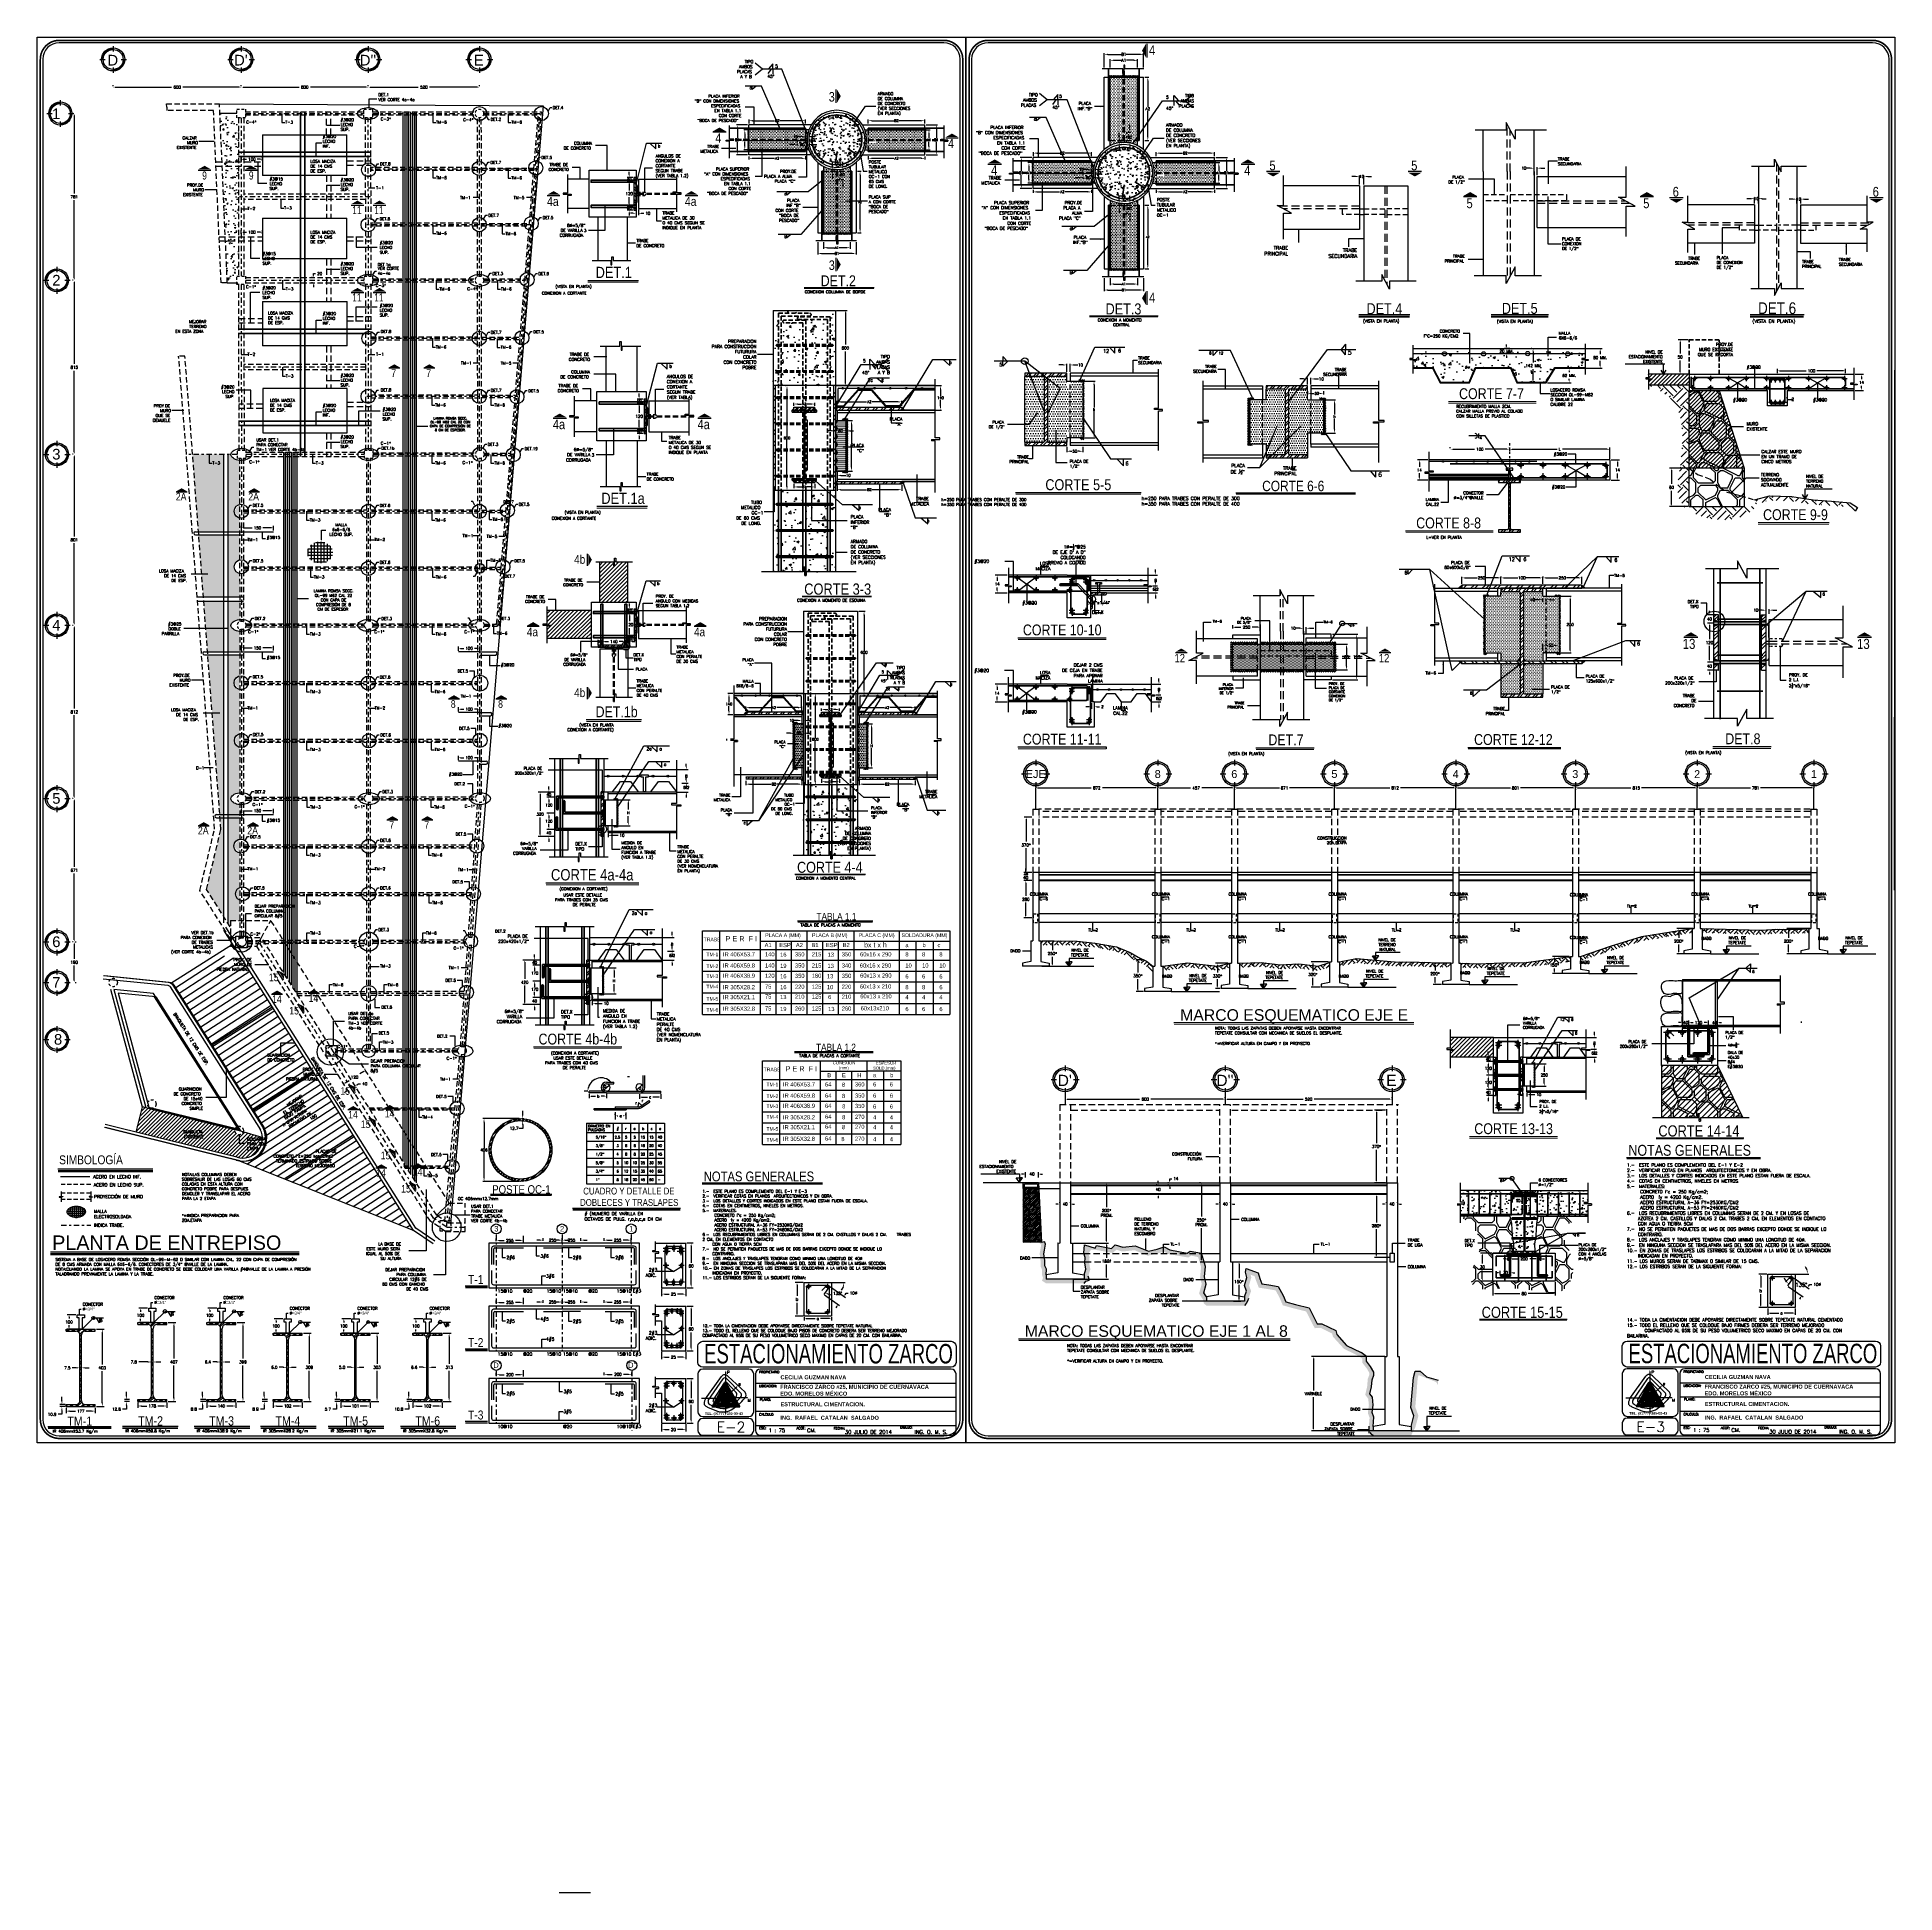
# Model space of a CAD drawing. Header units: millimetres. Extents: x -478 to -58, y -79 to 80.
# Drawn here: x -434.7 to -347.7, y -19.4 to 67.5 of the extents above; entities that cross this region are included whole.
import ezdxf
from ezdxf.enums import TextEntityAlignment as Align

# ---------------------------------------------------------------- set-up
doc = ezdxf.new("R2010")
doc.units = ezdxf.units.MM
doc.header["$MEASUREMENT"] = 0
doc.set_wipeout_variables(frame=1)
for name, pattern in [('DASHDOT', [1, 0.5, -0.25, 0, -0.25]), ('DASHDOT2', [0.5, 0.25, -0.125, 0, -0.125]), ('DASHED2', [0.375, 0.25, -0.125]), ('DOT', [0.25, 0, -0.25]), ('HIDDEN', [0.375, 0.25, -0.125]), ('HIDDEN2', [0.1875, 0.125, -0.0625])]:
    doc.linetypes.add(name, pattern=pattern)
doc.layers.get('Defpoints').update_dxf_attribs({"color": 71})
for name, color, linetype, lineweight in [('A_Cotas Detalles', 1, 'Continuous', 0), ('A_Textos Generales', 7, 'Continuous', 0), ('cajones', 150, 'Continuous', 0)]:
    doc.layers.add(name, color=color, linetype=linetype, lineweight=lineweight)
for name, color, linetype in [('ACERO', 40, 'Continuous'), ('ACEROP', 40, 'DASHED2'), ('Castillos', 1, 'Continuous'), ('cimentacion', 2, 'Continuous'), ('COLUMNAS', 7, 'Continuous'), ('Ejes', 136, 'DASHDOT'), ('L1', 1, 'Continuous'), ('MURO', 4, 'Continuous'), ('MUROS', 4, 'Continuous'), ('muros existentes', 6, 'Continuous'), ('PROY', 2, 'DASHED2'), ('proyecciones', 2, 'HIDDEN2'), ('texto', 5, 'Continuous'), ('trabes', 9, 'DASHDOT2')]:
    doc.layers.add(name, color=color, linetype=linetype)
doc.styles.add('1_txt_200', font='arial.ttf', dxfattribs={"height": 0.7})
doc.styles.add('ARIAL', font='arial.ttf')
doc.styles.add('GRAN', font='swissck.ttf', dxfattribs={"height": 0.3})
doc.styles.add('PEQ', font='simplex.shx', dxfattribs={"height": 0.09})
doc.styles.add('PIE', font='simplex.shx')
doc.styles.add('pie-1', font='ARIALUNI.TTF', dxfattribs={"height": 1.5})
doc.styles.add('ROMANS', font='simplex.shx')
doc.styles.get("Standard").update_dxf_attribs({"font": 'simplex.shx'})
doc.styles.add('Txs', font='simplex.shx')
doc.dimstyles.get("Standard").update_dxf_attribs({"dimtxt": 0.18, "dimasz": 0.18, "dimexe": 0.18, "dimexo": 0.0625, "dimgap": 0.09, "dimtad": 0, "dimtih": 1, "dimtoh": 1, "dimdec": 4, "dimzin": 0, "dimdsep": 46, "dimtxsty": 'Standard', "dimcen": 0.09, "dimadec": 0, "dimazin": 0, "dimtfac": 1, "dimtdec": 4, "dimtofl": 0, "dimtmove": 0, "dimatfit": 3, "dimfxl": 1, "dimtolj": 1, "dimtzin": 0, "dimarcsym": 0})
doc.dimstyles.new('STANDARD$0', dxfattribs={"dimtxt": 0.135, "dimasz": 0.095, "dimexe": 0.09, "dimexo": 0.05, "dimgap": 0.09, "dimtad": 0, "dimtih": 1, "dimtoh": 1, "dimdec": 0, "dimlfac": 100, "dimzin": 0, "dimdsep": 46, "dimtxsty": 'ROMANS', "dimcen": 0.09, "dimclrd": 1, "dimclre": 1, "dimclrt": 5, "dimadec": 0, "dimazin": 0, "dimtfac": 1, "dimtdec": 0, "dimtofl": 0, "dimtmove": 0, "dimatfit": 1, "dimfxl": 1, "dimtolj": 1, "dimtzin": 0, "dimarcsym": 0})
doc.dimstyles.new('STANDARD$7', dxfattribs={"dimtxt": 0.6, "dimasz": 0.09, "dimexe": 0.18, "dimexo": 0.0625, "dimgap": 0.09, "dimtad": 0, "dimtih": 1, "dimtoh": 1, "dimzin": 0, "dimdsep": 46, "dimtxsty": 'PEQ', "dimcen": 0.09, "dimclrd": 1, "dimclre": 1, "dimadec": 0, "dimazin": 0, "dimtfac": 1, "dimtdec": 4, "dimtofl": 0, "dimtmove": 0, "dimatfit": 1, "dimfxl": 1, "dimtolj": 1, "dimtzin": 0, "dimarcsym": 0})
pattern_1 = [(45, (-916.67062, -205.6085), (-0.19688504, 0.19688504), []), (45, (-916.53936, -205.6085), (-0.19688504, 0.19688504), [])]
pattern_2 = [(45, (-916.36228, -205.60849), (-0.098442522, 0.098442522), []), (45, (-916.29665, -205.60849), (-0.098442522, 0.098442522), [])]
pattern_3 = [(50, (-921.222, -203.51246), (0.5598291, -0.0489787), [0.0585383, -0.64392116]), (355, (-921.222, -203.51246), (-0.1082969, 0.58709386), [0.04683063, -0.51513693]), (100.4514, (-921.17535, -203.51654), (0.45153265, 0.5381148), [0.0497499, -0.5472488]), (46.1842, (-921.222, -203.35635), (0.83299284, -0.1291893), [0.0878074, -0.9658817]), (96.6356, (-921.1526, -203.3671), (0.729514, 0.7603092), [0.0746248, -0.820873]), (351.1842, (-921.222, -203.35635), (0.7295135, 0.7603098), [0.070246, -0.7727054]), (21, (-921.14395, -203.3954), (0.46589222, -0.31424827), [0.0585383, -0.64392116]), (326, (-921.14395, -203.3954), (0.18991017, 0.5659872), [0.04683063, -0.51513693]), (71.4514, (-921.10513, -203.42157), (0.6558026, 0.25173844), [0.0497499, -0.5472488]), (37.5, (-921.222, -203.51246), (0.009490895, 0.25982715), [0, -0.50889285, 0, -0.52294204, 0, -0.5170882]), (7.5, (-921.222, -203.51246), (0.20532854, 0.30784248), [0, -0.29815501, 0, -0.49718519, 0, -0.1970789]), (327.5, (-921.39606, -203.51246), (0.41665402, -0.017604314), [0, -0.19512762, 0, -0.60879819, 0, -0.80782837]), (317.5, (-921.4741, -203.51246), (0.45518293, 0.078133), [0, -0.2536659, 0, -0.40430444, 0, -0.57367522])]
pattern_4 = [(0, (-921.222005, -202.517746), (0.03658643, 0.073172859), [0, -0.073172859])]
pattern_5 = [(0, (-848.821985, -186.99226), (0.040435948, 0.080871897), [0, -0.080871897])]
pattern_6 = [(45, (-848.82198, -186.99226), (-0.1715552, 0.1715552), []), (45, (-848.70761, -186.99226), (-0.1715552, 0.1715552), [])]
pattern_7 = [(45, (-848.55332, -186.99226), (-0.0857776, 0.0857776), []), (45, (-848.49613, -186.99226), (-0.0857776, 0.0857776), [])]
pattern_8 = [(50, (-923.9858, -213.29096), (0.5771434, -0.0504935), [0.06034875, -0.66383625]), (355, (-923.9858, -213.29096), (-0.11164626, 0.6052514), [0.048279, -0.531069]), (100.4514, (-923.9377, -213.29517), (0.46549757, 0.55475753), [0.05128854, -0.564174]), (46.1842, (-923.9858, -213.13), (0.8587555, -0.1331849), [0.0905231, -0.9957544]), (96.6356, (-923.9142, -213.1411), (0.7520763, 0.783824), [0.0769328, -0.8462609]), (351.1842, (-923.9858, -213.13), (0.7520757, 0.7838245), [0.0724185, -0.7966035]), (21, (-923.90533, -213.17027), (0.48030126, -0.3239673), [0.06034875, -0.66383625]), (326, (-923.9053, -213.17027), (0.1957837, 0.583492), [0.048279, -0.531069]), (71.4514, (-923.8653, -213.19726), (0.67608514, 0.25952416), [0.05128854, -0.564174]), (37.5, (-923.9858, -213.29096), (0.00978443, 0.26786304), [0, -0.5246318, 0, -0.5391155, 0, -0.53308063]), (7.5, (-923.9858, -213.29096), (0.2116789, 0.31736338), [0, -0.3073763, 0, -0.51256205, 0, -0.20317412]), (327.5, (-924.16523, -213.29096), (0.42954022, -0.01814878), [0, -0.2011625, 0, -0.627627, 0, -0.83281275]), (317.5, (-924.2457, -213.29096), (0.46926075, 0.08054947), [0, -0.26151125, 0, -0.4168087, 0, -0.59141775])]
pattern_9 = [(0, (-923.98579, -212.26549), (0.037717969, 0.0754359375), [0, -0.0754359375])]
pattern_10 = [(0, (-964.70754, -225.68408), (0.0575, 0.115), [0, -0.115])]
pattern_11 = [(45, (19.0091, -2.66514), (-0.092807765, 0.092807765), [])]
pattern_12 = [(45, (19.0091, -2.66514), (6e-17, 0.9280777), [0.65625, -0.65625]), (45, (18.8351, -2.4911), (6e-17, 0.9280777), [0.65625, -0.65625]), (45, (18.66107, -2.3171), (6e-17, 0.9280777), [0.65625, -0.65625]), (135, (18.66107, -2.2011), (-0.9280777, 1e-16), [0.65625, -0.65625]), (135, (18.8351, -2.0271), (-0.9280777, 1e-16), [0.65625, -0.65625]), (135, (19.0091, -1.8531), (-0.9280777, 1e-16), [0.65625, -0.65625])]
pattern_13 = [(45, (-10.7751, -1.048785), (-0.053033009, 0.053033009), []), (135, (-10.7751, -1.048785), (-0.053033009, -0.053033009), [])]
pattern_14 = [(0, (-11.487156, -1.01464), (0.0375, 0.075), [0, -0.075])]
pattern_15 = [(45, (113.16486, 4.5333), (-0.22413075, 0.22413075), []), (45, (113.31428, 4.5333), (-0.22413075, 0.22413075), [])]
pattern_16 = [(50, (-0.16126, 0), (0.7172602, -0.0627521), [0.075, -0.825]), (355, (-0.1613, 0), (-0.1387513, 0.7521921), [0.06, -0.66]), (100.4514, (-0.1015, -0.0052), (0.5785094, 0.6894395), [0.0637402, -0.7011421]), (46.1842, (-0.1613, 0.2), (1.067241, -0.165519), [0.1125, -1.2375]), (96.6356, (-0.0723, 0.1862), (0.9346627, 0.9741179), [0.0956103, -1.051713]), (351.1842, (-0.1613, 0.2), (0.934662, 0.9741186), [0.09, -0.99]), (21, (-0.06126, 0.15), (0.59690705, -0.4026189), [0.075, -0.825]), (326, (-0.0613, 0.15), (0.2433153, 0.72515), [0.06, -0.66]), (71.4514, (-0.0115, 0.11645), (0.8402226, 0.3225305), [0.0637402, -0.7011421]), (37.5, (-0.16126, 0), (0.01215986, 0.33289385), [0, -0.652, 0, -0.67, 0, -0.6625]), (7.5, (-0.16126, 0), (0.26306954, 0.3944117), [0, -0.382, 0, -0.637, 0, -0.2525]), (327.5, (-0.38426, 0), (0.53382244, -0.02255487), [0, -0.25, 0, -0.78, 0, -1.035]), (317.5, (-0.48426, 0), (0.58318617, 0.100105), [0, -0.325, 0, -0.518, 0, -0.735])]
pattern_17 = [(33, (43.2844, 3.1732), (-0.1701997, 0.26208455), [])]

# ---------------------------------------------------------------- blocks, each defined once
blk = doc.blocks.new('EJES CREADOS')
h = blk.add_hatch(color=3)
h.paths.add_polyline_path([(-374.239, 17.488), (-374.167, 17.488, -0.414214), (-373.699, 17.956), (-373.699, 18.028, 0.414214)])
h.paths.add_polyline_path([(-373.159, 17.488), (-373.231, 17.488, -0.414214), (-373.699, 17.02), (-373.699, 16.948, 0.414214)])
at = {"color": 3}
for points in [[(-374.329, 17.488), (-374.077, 17.488)], [(-373.699, 18.118), (-373.699, 17.866)], [(-373.321, 17.488), (-373.069, 17.488)], [(-373.699, 17.11), (-373.699, 16.858)]]:
    blk.add_lwpolyline(points, dxfattribs=at)
for radius in [0.54, 0.468]:
    blk.add_circle((-373.699, 17.488), radius, dxfattribs=at)
blk = doc.blocks.new('*D52')
at = {"layer": 'Defpoints', "color": 0}
for p in [(-428.668, 7.294), (-428.668, 3.59), (-428.34, 3.59)]:
    blk.add_point(p, dxfattribs=at)
at = {"layer": 'texto', "color": 1, "lineweight": -2}
for p, q in [((-428.618, 7.294), (-428.25, 7.294)), ((-428.34, 7.114), (-428.34, 5.6)), ((-428.34, 3.77), (-428.34, 5.285)), ((-428.618, 3.59), (-428.25, 3.59))]:
    blk.add_line(p, q, dxfattribs=at)
at = {"layer": 'texto', "color": 1}
for points in [[(-428.37, 7.114), (-428.31, 7.114), (-428.34, 7.294)], [(-428.37, 3.77), (-428.31, 3.77), (-428.34, 3.59)]]:
    blk.add_solid(points, dxfattribs=at)
at = {"layer": 'texto', "color": 5, "insert": (-428.34, 5.442), "char_height": 0.135, "attachment_point": 5, "style": 'ROMANS'}
blk.add_mtext('\\A1;407', dxfattribs=at)
blk = doc.blocks.new('*D53')
at = {"layer": 'Defpoints', "color": 0}
for p in [(-429.386, 5.442), (-429.318, 5.442), (-429.318, 5.442)]:
    blk.add_point(p, dxfattribs=at)
at = {"layer": 'texto', "color": 1, "lineweight": -2}
for p, q in [((-429.566, 5.442), (-429.991, 5.442)), ((-429.386, 5.492), (-429.386, 5.532)), ((-429.318, 5.492), (-429.318, 5.532)), ((-429.138, 5.442), (-428.958, 5.442))]:
    blk.add_line(p, q, dxfattribs=at)
at = {"layer": 'texto', "color": 1}
for points in [[(-429.566, 5.472), (-429.566, 5.412), (-429.386, 5.442)], [(-429.138, 5.472), (-429.138, 5.412), (-429.318, 5.442)]]:
    blk.add_solid(points, dxfattribs=at)
at = {"layer": 'texto', "color": 5, "insert": (-430.222, 5.442), "char_height": 0.135, "attachment_point": 5, "style": 'ROMANS'}
blk.add_mtext('\\A1;7.8', dxfattribs=at)
blk = doc.blocks.new('*D50')
at = {"layer": 'Defpoints', "color": 0}
for p in [(-430.569, 3.59), (-430.373, 3.687), (-430.373, 3.59)]:
    blk.add_point(p, dxfattribs=at)
at = {"layer": 'texto', "color": 1, "lineweight": -2}
for p, q in [((-430.423, 3.687), (-430.659, 3.687)), ((-430.423, 3.59), (-430.659, 3.59)), ((-430.569, 3.867), (-430.569, 4.047)), ((-430.569, 3.23), (-430.749, 3.23)), ((-430.569, 3.41), (-430.569, 3.23))]:
    blk.add_line(p, q, dxfattribs=at)
at = {"layer": 'texto', "color": 1}
for points in [[(-430.599, 3.867), (-430.539, 3.867), (-430.569, 3.687)], [(-430.599, 3.41), (-430.539, 3.41), (-430.569, 3.59)]]:
    blk.add_solid(points, dxfattribs=at)
at = {"layer": 'texto', "color": 5, "insert": (-431.032, 3.23), "char_height": 0.135, "attachment_point": 5, "style": 'ROMANS'}
blk.add_mtext('\\A1;12.8', dxfattribs=at)
blk = doc.blocks.new('*D51')
at = {"layer": 'Defpoints', "color": 0}
for p in [(-430.036, 3.59), (-428.668, 3.59), (-428.668, 3.38)]:
    blk.add_point(p, dxfattribs=at)
at = {"layer": 'texto', "color": 1, "lineweight": -2}
for p, q in [((-430.036, 3.54), (-430.036, 3.29)), ((-428.668, 3.54), (-428.668, 3.29)), ((-429.856, 3.38), (-429.603, 3.38)), ((-428.848, 3.38), (-429.101, 3.38))]:
    blk.add_line(p, q, dxfattribs=at)
at = {"layer": 'texto', "color": 1}
for points in [[(-429.856, 3.41), (-429.856, 3.35), (-430.036, 3.38)], [(-428.848, 3.41), (-428.848, 3.35), (-428.668, 3.38)]]:
    blk.add_solid(points, dxfattribs=at)
at = {"layer": 'texto', "color": 5, "insert": (-429.352, 3.38), "char_height": 0.135, "attachment_point": 5, "style": 'ROMANS'}
blk.add_mtext('\\A1;178', dxfattribs=at)
blk = doc.blocks.new('*D54')
at = {"layer": 'Defpoints', "color": 0}
for p in [(-429.899, 7.962), (-429.522, 7.962), (-429.427, 7.294)]:
    blk.add_point(p, dxfattribs=at)
at = {"layer": 'L1', "color": 1, "lineweight": -2}
for p, q in [((-429.572, 7.962), (-429.989, 7.962)), ((-429.899, 7.867), (-429.899, 7.786)), ((-429.477, 7.294), (-429.989, 7.294)), ((-429.899, 7.389), (-429.899, 7.471))]:
    blk.add_line(p, q, dxfattribs=at)
at = {"layer": 'L1', "color": 1}
for points in [[(-429.914, 7.867), (-429.883, 7.867), (-429.899, 7.962)], [(-429.914, 7.389), (-429.883, 7.389), (-429.899, 7.294)]]:
    blk.add_solid(points, dxfattribs=at)
at = {"layer": 'L1', "color": 5, "insert": (-429.899, 7.628), "char_height": 0.135, "attachment_point": 5, "style": 'ROMANS'}
blk.add_mtext('\\A1;100', dxfattribs=at)
blk = doc.blocks.new('*D57')
at = {"layer": 'Defpoints', "color": 0}
for p in [(-432.022, 6.985), (-432.022, 3.351), (-431.695, 3.351)]:
    blk.add_point(p, dxfattribs=at)
at = {"layer": 'texto', "color": 1, "lineweight": -2}
for p, q in [((-431.972, 6.985), (-431.605, 6.985)), ((-431.695, 6.805), (-431.695, 5.326)), ((-431.695, 3.531), (-431.695, 5.011)), ((-431.972, 3.351), (-431.605, 3.351))]:
    blk.add_line(p, q, dxfattribs=at)
at = {"layer": 'texto', "color": 1}
for points in [[(-431.725, 6.805), (-431.665, 6.805), (-431.695, 6.985)], [(-431.725, 3.531), (-431.665, 3.531), (-431.695, 3.351)]]:
    blk.add_solid(points, dxfattribs=at)
at = {"layer": 'texto', "color": 5, "insert": (-431.695, 5.168), "char_height": 0.135, "attachment_point": 5, "style": 'ROMANS'}
blk.add_mtext('\\A1;403', dxfattribs=at)
blk = doc.blocks.new('*D58')
at = {"layer": 'Defpoints', "color": 0}
for p in [(-432.741, 5.168), (-432.672, 5.168), (-432.672, 5.168)]:
    blk.add_point(p, dxfattribs=at)
at = {"layer": 'texto', "color": 1, "lineweight": -2}
for p, q in [((-432.741, 5.218), (-432.741, 5.258)), ((-432.672, 5.218), (-432.672, 5.258)), ((-432.921, 5.168), (-433.101, 5.168)), ((-432.492, 5.168), (-432.312, 5.168))]:
    blk.add_line(p, q, dxfattribs=at)
at = {"layer": 'texto', "color": 1}
for points in [[(-432.921, 5.198), (-432.921, 5.138), (-432.741, 5.168)], [(-432.492, 5.198), (-432.492, 5.138), (-432.672, 5.168)]]:
    blk.add_solid(points, dxfattribs=at)
at = {"layer": 'texto', "color": 5, "insert": (-433.332, 5.168), "char_height": 0.135, "attachment_point": 5, "style": 'ROMANS'}
blk.add_mtext('\\A1;7.5', dxfattribs=at)
blk = doc.blocks.new('*D55')
at = {"layer": 'Defpoints', "color": 0}
for p in [(-433.587, 3.351), (-433.39, 3.448), (-433.39, 3.351)]:
    blk.add_point(p, dxfattribs=at)
at = {"layer": 'texto', "color": 1, "lineweight": -2}
for p, q in [((-433.587, 3.628), (-433.587, 3.808)), ((-433.587, 2.991), (-433.767, 2.991)), ((-433.44, 3.448), (-433.677, 3.448)), ((-433.44, 3.351), (-433.677, 3.351)), ((-433.587, 3.171), (-433.587, 2.991))]:
    blk.add_line(p, q, dxfattribs=at)
at = {"layer": 'texto', "color": 1}
for points in [[(-433.617, 3.628), (-433.557, 3.628), (-433.587, 3.448)], [(-433.617, 3.171), (-433.557, 3.171), (-433.587, 3.351)]]:
    blk.add_solid(points, dxfattribs=at)
at = {"layer": 'texto', "color": 5, "insert": (-434.046, 2.991), "char_height": 0.135, "attachment_point": 5, "style": 'ROMANS'}
blk.add_mtext('\\A1;10.9', dxfattribs=at)
blk = doc.blocks.new('*D56')
at = {"layer": 'Defpoints', "color": 0}
for p in [(-433.39, 3.351), (-432.022, 3.351), (-432.022, 3.141)]:
    blk.add_point(p, dxfattribs=at)
at = {"layer": 'texto', "color": 1, "lineweight": -2}
for p, q in [((-433.39, 3.301), (-433.39, 3.051)), ((-433.21, 3.141), (-432.957, 3.141)), ((-432.202, 3.141), (-432.456, 3.141)), ((-432.022, 3.301), (-432.022, 3.051))]:
    blk.add_line(p, q, dxfattribs=at)
at = {"layer": 'texto', "color": 1}
for points in [[(-433.21, 3.171), (-433.21, 3.111), (-433.39, 3.141)], [(-432.202, 3.171), (-432.202, 3.111), (-432.022, 3.141)]]:
    blk.add_solid(points, dxfattribs=at)
at = {"layer": 'texto', "color": 5, "insert": (-432.706, 3.141), "char_height": 0.135, "attachment_point": 5, "style": 'ROMANS'}
blk.add_mtext('\\A1;177', dxfattribs=at)
blk = doc.blocks.new('*D59')
at = {"layer": 'Defpoints', "color": 0}
for p in [(-433.253, 7.653), (-432.877, 7.653), (-432.781, 6.985)]:
    blk.add_point(p, dxfattribs=at)
at = {"layer": 'L1', "color": 1, "lineweight": -2}
for p, q in [((-432.927, 7.653), (-433.343, 7.653)), ((-432.831, 6.985), (-433.343, 6.985)), ((-433.253, 7.558), (-433.253, 7.477)), ((-433.253, 7.08), (-433.253, 7.162))]:
    blk.add_line(p, q, dxfattribs=at)
at = {"layer": 'L1', "color": 1}
for points in [[(-433.269, 7.558), (-433.237, 7.558), (-433.253, 7.653)], [(-433.269, 7.08), (-433.237, 7.08), (-433.253, 6.985)]]:
    blk.add_solid(points, dxfattribs=at)
at = {"layer": 'L1', "color": 5, "insert": (-433.253, 7.319), "char_height": 0.135, "attachment_point": 5, "style": 'ROMANS'}
blk.add_mtext('\\A1;100', dxfattribs=at)
blk = doc.blocks.new('*D60')
at = {"layer": 'Defpoints', "color": 0}
for p in [(-408.899, 18.048), (-408.081, 18.048), (-408.081, 17.893)]:
    blk.add_point(p, dxfattribs=at)
at = {"layer": 'texto', "color": 1, "lineweight": -2}
for p, q in [((-408.899, 17.998), (-408.899, 17.803)), ((-408.804, 17.893), (-408.597, 17.893)), ((-408.176, 17.893), (-408.339, 17.893)), ((-408.081, 17.998), (-408.081, 17.803))]:
    blk.add_line(p, q, dxfattribs=at)
at = {"layer": 'texto', "color": 1}
for points in [[(-408.804, 17.909), (-408.804, 17.877), (-408.899, 17.893)], [(-408.176, 17.909), (-408.176, 17.877), (-408.081, 17.893)]]:
    blk.add_solid(points, dxfattribs=at)
at = {"layer": 'texto', "color": 5, "insert": (-408.468, 17.893), "char_height": 0.135, "attachment_point": 5, "style": 'ROMANS'}
blk.add_mtext('\\A1;b', dxfattribs=at)
blk = doc.blocks.new('*D61')
at = {"layer": 'Defpoints', "color": 0}
for p in [(-407.671, 16.972), (-407.671, 16.972), (-407.171, 16.972)]:
    blk.add_point(p, dxfattribs=at)
at = {"layer": 'texto', "color": 1, "lineweight": -2}
for p, q in [((-407.671, 17.022), (-407.671, 17.062)), ((-407.576, 16.972), (-407.549, 16.972)), ((-407.266, 16.972), (-407.292, 16.972)), ((-407.171, 17.022), (-407.171, 17.062))]:
    blk.add_line(p, q, dxfattribs=at)
at = {"layer": 'texto', "color": 1}
for points in [[(-407.576, 16.988), (-407.576, 16.956), (-407.671, 16.972)], [(-407.266, 16.988), (-407.266, 16.956), (-407.171, 16.972)]]:
    blk.add_solid(points, dxfattribs=at)
at = {"layer": 'texto', "color": 5, "insert": (-407.421, 16.972), "char_height": 0.135, "attachment_point": 5, "style": 'ROMANS'}
blk.add_mtext('\\A1;e', dxfattribs=at)
blk = doc.blocks.new('*D62')
at = {"color": 1, "lineweight": -2}
for p, q in [((-406.539, 17.995), (-406.539, 17.764)), ((-406.444, 17.854), (-406.164, 17.854)), ((-405.628, 17.854), (-405.907, 17.854)), ((-405.533, 17.998), (-405.533, 17.764))]:
    blk.add_line(p, q, dxfattribs=at)
at = {"color": 1}
for points in [[(-406.444, 17.87), (-406.444, 17.838), (-406.539, 17.854)], [(-405.628, 17.87), (-405.628, 17.838), (-405.533, 17.854)]]:
    blk.add_solid(points, dxfattribs=at)
at = {"layer": 'Defpoints', "color": 0}
for p in [(-406.539, 18.045), (-405.533, 18.048), (-405.533, 17.854)]:
    blk.add_point(p, dxfattribs=at)
at = {"color": 5, "insert": (-406.036, 17.854), "char_height": 0.135, "attachment_point": 5, "style": 'ROMANS'}
blk.add_mtext('\\A1;c', dxfattribs=at)
blk = doc.blocks.new('*D84')
at = {"layer": 'Defpoints', "color": 0}
for p in [(-425.434, 7.294), (-425.434, 3.59), (-425.107, 3.59)]:
    blk.add_point(p, dxfattribs=at)
at = {"layer": 'texto', "color": 1, "lineweight": -2}
for p, q in [((-425.384, 7.294), (-425.017, 7.294)), ((-425.107, 7.114), (-425.107, 5.6)), ((-425.107, 3.77), (-425.107, 5.285)), ((-425.384, 3.59), (-425.017, 3.59))]:
    blk.add_line(p, q, dxfattribs=at)
at = {"layer": 'texto', "color": 1}
for points in [[(-425.137, 7.114), (-425.077, 7.114), (-425.107, 7.294)], [(-425.137, 3.77), (-425.077, 3.77), (-425.107, 3.59)]]:
    blk.add_solid(points, dxfattribs=at)
at = {"layer": 'texto', "color": 5, "insert": (-425.107, 5.442), "char_height": 0.135, "attachment_point": 5, "style": 'ROMANS'}
blk.add_mtext('\\A1;399', dxfattribs=at)
blk = doc.blocks.new('*D85')
at = {"layer": 'Defpoints', "color": 0}
for p in [(-426.152, 5.442), (-426.084, 5.442), (-426.084, 5.442)]:
    blk.add_point(p, dxfattribs=at)
at = {"layer": 'texto', "color": 1, "lineweight": -2}
for p, q in [((-426.332, 5.442), (-426.512, 5.442)), ((-426.152, 5.492), (-426.152, 5.532)), ((-426.084, 5.492), (-426.084, 5.532)), ((-425.904, 5.442), (-425.724, 5.442))]:
    blk.add_line(p, q, dxfattribs=at)
at = {"layer": 'texto', "color": 1}
for points in [[(-426.332, 5.472), (-426.332, 5.412), (-426.152, 5.442)], [(-425.904, 5.472), (-425.904, 5.412), (-426.084, 5.442)]]:
    blk.add_solid(points, dxfattribs=at)
at = {"layer": 'texto', "color": 5, "insert": (-426.747, 5.442), "char_height": 0.135, "attachment_point": 5, "style": 'ROMANS'}
blk.add_mtext('\\A1;6.4', dxfattribs=at)
blk = doc.blocks.new('*D82')
at = {"layer": 'Defpoints', "color": 0}
for p in [(-426.999, 3.59), (-426.802, 3.687), (-426.802, 3.59)]:
    blk.add_point(p, dxfattribs=at)
at = {"layer": 'texto', "color": 1, "lineweight": -2}
for p, q in [((-426.852, 3.687), (-427.089, 3.687)), ((-426.852, 3.59), (-427.089, 3.59)), ((-426.999, 3.867), (-426.999, 4.047)), ((-426.999, 3.23), (-427.179, 3.23)), ((-426.999, 3.41), (-426.999, 3.23))]:
    blk.add_line(p, q, dxfattribs=at)
at = {"layer": 'texto', "color": 1}
for points in [[(-427.029, 3.867), (-426.969, 3.867), (-426.999, 3.687)], [(-427.029, 3.41), (-426.969, 3.41), (-426.999, 3.59)]]:
    blk.add_solid(points, dxfattribs=at)
at = {"layer": 'texto', "color": 5, "insert": (-427.41, 3.23), "char_height": 0.135, "attachment_point": 5, "style": 'ROMANS'}
blk.add_mtext('\\A1;8.8', dxfattribs=at)
blk = doc.blocks.new('*D83')
at = {"layer": 'Defpoints', "color": 0}
for p in [(-426.802, 3.59), (-425.434, 3.59), (-425.434, 3.38)]:
    blk.add_point(p, dxfattribs=at)
at = {"layer": 'texto', "color": 1, "lineweight": -2}
for p, q in [((-426.802, 3.54), (-426.802, 3.29)), ((-425.434, 3.54), (-425.434, 3.29)), ((-426.622, 3.38), (-426.369, 3.38)), ((-425.614, 3.38), (-425.868, 3.38))]:
    blk.add_line(p, q, dxfattribs=at)
at = {"layer": 'texto', "color": 1}
for points in [[(-426.622, 3.41), (-426.622, 3.35), (-426.802, 3.38)], [(-425.614, 3.41), (-425.614, 3.35), (-425.434, 3.38)]]:
    blk.add_solid(points, dxfattribs=at)
at = {"layer": 'texto', "color": 5, "insert": (-426.118, 3.38), "char_height": 0.135, "attachment_point": 5, "style": 'ROMANS'}
blk.add_mtext('\\A1;140', dxfattribs=at)
blk = doc.blocks.new('*D86')
at = {"layer": 'Defpoints', "color": 0}
for p in [(-426.665, 7.962), (-426.288, 7.962), (-426.193, 7.294)]:
    blk.add_point(p, dxfattribs=at)
at = {"layer": 'L1', "color": 1, "lineweight": -2}
for p, q in [((-426.338, 7.962), (-426.755, 7.962)), ((-426.665, 7.867), (-426.665, 7.786)), ((-426.243, 7.294), (-426.755, 7.294)), ((-426.665, 7.389), (-426.665, 7.471))]:
    blk.add_line(p, q, dxfattribs=at)
at = {"layer": 'L1', "color": 1}
for points in [[(-426.681, 7.867), (-426.649, 7.867), (-426.665, 7.962)], [(-426.681, 7.389), (-426.649, 7.389), (-426.665, 7.294)]]:
    blk.add_solid(points, dxfattribs=at)
at = {"layer": 'L1', "color": 5, "insert": (-426.665, 7.628), "char_height": 0.135, "attachment_point": 5, "style": 'ROMANS'}
blk.add_mtext('\\A1;100', dxfattribs=at)
blk = doc.blocks.new('*D105')
at = {"layer": 'Defpoints', "color": 0}
for p in [(-422.329, 6.794), (-422.329, 3.59), (-422.001, 3.59)]:
    blk.add_point(p, dxfattribs=at)
at = {"layer": 'texto', "color": 1, "lineweight": -2}
for p, q in [((-422.279, 6.794), (-421.911, 6.794)), ((-422.001, 6.614), (-422.001, 5.35)), ((-422.001, 3.77), (-422.001, 5.035)), ((-422.279, 3.59), (-421.911, 3.59))]:
    blk.add_line(p, q, dxfattribs=at)
at = {"layer": 'texto', "color": 1}
for points in [[(-422.031, 6.614), (-421.971, 6.614), (-422.001, 6.794)], [(-422.031, 3.77), (-421.971, 3.77), (-422.001, 3.59)]]:
    blk.add_solid(points, dxfattribs=at)
at = {"layer": 'texto', "color": 5, "insert": (-422.001, 5.192), "char_height": 0.135, "attachment_point": 5, "style": 'ROMANS'}
blk.add_mtext('\\A1;309', dxfattribs=at)
blk = doc.blocks.new('*D106')
at = {"layer": 'Defpoints', "color": 0}
for p in [(-423.047, 5.192), (-422.979, 5.192), (-422.979, 5.192)]:
    blk.add_point(p, dxfattribs=at)
at = {"layer": 'texto', "color": 1, "lineweight": -2}
for p, q in [((-423.047, 5.242), (-423.047, 5.282)), ((-422.979, 5.242), (-422.979, 5.282)), ((-423.227, 5.192), (-423.407, 5.192)), ((-422.799, 5.192), (-422.619, 5.192))]:
    blk.add_line(p, q, dxfattribs=at)
at = {"layer": 'texto', "color": 1}
for points in [[(-423.227, 5.222), (-423.227, 5.162), (-423.047, 5.192)], [(-422.799, 5.222), (-422.799, 5.162), (-422.979, 5.192)]]:
    blk.add_solid(points, dxfattribs=at)
at = {"layer": 'texto', "color": 5, "insert": (-423.639, 5.192), "char_height": 0.135, "attachment_point": 5, "style": 'ROMANS'}
blk.add_mtext('\\A1;6.0', dxfattribs=at)
blk = doc.blocks.new('*D103')
at = {"layer": 'Defpoints', "color": 0}
for p in [(-424.111, 3.59), (-423.915, 3.687), (-423.915, 3.59)]:
    blk.add_point(p, dxfattribs=at)
at = {"layer": 'texto', "color": 1, "lineweight": -2}
for p, q in [((-423.965, 3.687), (-424.201, 3.687)), ((-423.965, 3.59), (-424.201, 3.59)), ((-424.111, 3.867), (-424.111, 4.047)), ((-424.111, 3.23), (-424.291, 3.23)), ((-424.111, 3.41), (-424.111, 3.23))]:
    blk.add_line(p, q, dxfattribs=at)
at = {"layer": 'texto', "color": 1}
for points in [[(-424.141, 3.867), (-424.081, 3.867), (-424.111, 3.687)], [(-424.141, 3.41), (-424.081, 3.41), (-424.111, 3.59)]]:
    blk.add_solid(points, dxfattribs=at)
at = {"layer": 'texto', "color": 5, "insert": (-424.519, 3.23), "char_height": 0.135, "attachment_point": 5, "style": 'ROMANS'}
blk.add_mtext('\\A1;8.9', dxfattribs=at)
blk = doc.blocks.new('*D104')
at = {"layer": 'Defpoints', "color": 0}
for p in [(-423.697, 3.59), (-422.329, 3.59), (-422.329, 3.38)]:
    blk.add_point(p, dxfattribs=at)
at = {"layer": 'texto', "color": 1, "lineweight": -2}
for p, q in [((-423.697, 3.54), (-423.697, 3.29)), ((-422.329, 3.54), (-422.329, 3.29)), ((-423.517, 3.38), (-423.264, 3.38)), ((-422.509, 3.38), (-422.762, 3.38))]:
    blk.add_line(p, q, dxfattribs=at)
at = {"layer": 'texto', "color": 1}
for points in [[(-423.517, 3.41), (-423.517, 3.35), (-423.697, 3.38)], [(-422.509, 3.41), (-422.509, 3.35), (-422.329, 3.38)]]:
    blk.add_solid(points, dxfattribs=at)
at = {"layer": 'texto', "color": 5, "insert": (-423.013, 3.38), "char_height": 0.135, "attachment_point": 5, "style": 'ROMANS'}
blk.add_mtext('\\A1;102', dxfattribs=at)
blk = doc.blocks.new('*D107')
at = {"layer": 'Defpoints', "color": 0}
for p in [(-423.559, 7.462), (-423.183, 7.462), (-423.088, 6.794)]:
    blk.add_point(p, dxfattribs=at)
at = {"layer": 'L1', "color": 1, "lineweight": -2}
for p, q in [((-423.233, 7.462), (-423.649, 7.462)), ((-423.559, 7.367), (-423.559, 7.286)), ((-423.559, 6.889), (-423.559, 6.971)), ((-423.138, 6.794), (-423.649, 6.794))]:
    blk.add_line(p, q, dxfattribs=at)
at = {"layer": 'L1', "color": 1}
for points in [[(-423.575, 7.367), (-423.544, 7.367), (-423.559, 7.462)], [(-423.575, 6.889), (-423.544, 6.889), (-423.559, 6.794)]]:
    blk.add_solid(points, dxfattribs=at)
at = {"layer": 'L1', "color": 5, "insert": (-423.559, 7.128), "char_height": 0.135, "attachment_point": 5, "style": 'ROMANS'}
blk.add_mtext('\\A1;100', dxfattribs=at)
blk = doc.blocks.new('*D108')
at = {"layer": 'Defpoints', "color": 0}
for p in [(-399.631, 51.176), (-399.631, 51.176), (-399.636, 46.275)]:
    blk.add_point(p, dxfattribs=at)
at = {"layer": 'texto', "color": 1, "lineweight": -2}
for p, q in [((-399.694, 51.176), (-399.681, 51.176)), ((-399.631, 50.996), (-399.631, 48.815)), ((-399.631, 46.455), (-399.631, 48.635)), ((-399.574, 46.275), (-399.581, 46.275))]:
    blk.add_line(p, q, dxfattribs=at)
at = {"layer": 'texto', "color": 1}
for points in [[(-399.661, 50.996), (-399.601, 50.996), (-399.631, 51.176)], [(-399.661, 46.455), (-399.601, 46.455), (-399.631, 46.275)]]:
    blk.add_solid(points, dxfattribs=at)
at = {"layer": 'texto', "insert": (-399.631, 48.725), "char_height": 0.09, "attachment_point": 5, "style": 'PEQ'}
blk.add_mtext('\\A1;{\\H1.3333x;600}', dxfattribs=at)
blk = doc.blocks.new('*D109')
at = {"layer": 'Defpoints', "color": 0}
for p in [(-396.874, 49.542), (-396.874, 47.173), (-396.612, 47.173)]:
    blk.add_point(p, dxfattribs=at)
at = {"layer": 'texto', "color": 1, "lineweight": -2}
for p, q in [((-396.811, 49.542), (-396.562, 49.542)), ((-396.612, 49.362), (-396.612, 48.448)), ((-396.612, 47.353), (-396.612, 48.268)), ((-396.811, 47.173), (-396.562, 47.173))]:
    blk.add_line(p, q, dxfattribs=at)
at = {"layer": 'texto', "color": 1}
for points in [[(-396.642, 49.362), (-396.582, 49.362), (-396.612, 49.542)], [(-396.642, 47.353), (-396.582, 47.353), (-396.612, 47.173)]]:
    blk.add_solid(points, dxfattribs=at)
at = {"layer": 'texto', "insert": (-396.612, 48.358), "char_height": 0.09, "attachment_point": 5, "style": 'PEQ'}
blk.add_mtext('\\A1;{\\H1.3333x;H}', dxfattribs=at)
blk = doc.blocks.new('*D110')
at = {"layer": 'Defpoints', "color": 0}
for p in [(-397.282, 50.163), (-394.26, 50.414), (-394.26, 50.163)]:
    blk.add_point(p, dxfattribs=at)
at = {"layer": 'texto', "color": 1, "lineweight": -2}
for p, q in [((-397.282, 50.225), (-397.282, 50.464)), ((-394.26, 50.225), (-394.26, 50.464)), ((-397.102, 50.414), (-395.904, 50.414)), ((-394.44, 50.414), (-395.639, 50.414))]:
    blk.add_line(p, q, dxfattribs=at)
at = {"layer": 'texto', "color": 1}
for points in [[(-397.102, 50.444), (-397.102, 50.384), (-397.282, 50.414)], [(-394.44, 50.444), (-394.44, 50.384), (-394.26, 50.414)]]:
    blk.add_solid(points, dxfattribs=at)
at = {"layer": 'texto', "insert": (-395.771, 50.414), "char_height": 0.09, "attachment_point": 5, "style": 'PEQ'}
blk.add_mtext('\\A1;{\\H1.3333x;A2}', dxfattribs=at)
blk = doc.blocks.new('*D111')
at = {"layer": 'Defpoints', "color": 0}
for p in [(-397.282, 46.553), (-394.26, 46.577), (-394.26, 46.302)]:
    blk.add_point(p, dxfattribs=at)
at = {"layer": 'texto', "color": 1, "lineweight": -2}
for p, q in [((-397.282, 46.49), (-397.282, 46.252)), ((-397.102, 46.302), (-395.901, 46.302)), ((-394.44, 46.302), (-395.641, 46.302)), ((-394.26, 46.515), (-394.26, 46.252))]:
    blk.add_line(p, q, dxfattribs=at)
at = {"layer": 'texto', "color": 1}
for points in [[(-397.102, 46.332), (-397.102, 46.272), (-397.282, 46.302)], [(-394.44, 46.332), (-394.44, 46.272), (-394.26, 46.302)]]:
    blk.add_solid(points, dxfattribs=at)
at = {"layer": 'texto', "insert": (-395.771, 46.302), "char_height": 0.09, "attachment_point": 5, "style": 'PEQ'}
blk.add_mtext('\\A1;{\\H1.3333x;B2}', dxfattribs=at)
blk = doc.blocks.new('*D112')
at = {"layer": 'Defpoints', "color": 0}
for p in [(-392.928, 51.176), (-392.442, 51.176), (-392.928, 50.032)]:
    blk.add_point(p, dxfattribs=at)
at = {"layer": 'texto', "color": 1, "lineweight": -2}
for p, q in [((-392.865, 51.176), (-392.392, 51.176)), ((-392.442, 50.996), (-392.442, 50.694)), ((-392.442, 50.212), (-392.442, 50.514)), ((-392.865, 50.032), (-392.392, 50.032))]:
    blk.add_line(p, q, dxfattribs=at)
at = {"layer": 'texto', "color": 1}
for points in [[(-392.472, 50.996), (-392.412, 50.996), (-392.442, 51.176)], [(-392.472, 50.212), (-392.412, 50.212), (-392.442, 50.032)]]:
    blk.add_solid(points, dxfattribs=at)
at = {"layer": 'texto', "insert": (-392.442, 50.604), "char_height": 0.09, "attachment_point": 5, "style": 'PEQ'}
blk.add_mtext('\\A1;{\\H1.3333x;140}', dxfattribs=at)
blk = doc.blocks.new('*D113')
at = {"layer": 'Defpoints', "color": 0}
for p in [(-399.308, 46.634), (-399.308, 46.43), (-398.328, 46.634)]:
    blk.add_point(p, dxfattribs=at)
at = {"layer": 'texto', "color": 1, "lineweight": -2}
for p, q in [((-399.308, 46.572), (-399.308, 46.38)), ((-399.128, 46.43), (-398.922, 46.43)), ((-398.508, 46.43), (-398.714, 46.43)), ((-398.328, 46.572), (-398.328, 46.38))]:
    blk.add_line(p, q, dxfattribs=at)
at = {"layer": 'texto', "color": 1}
for points in [[(-399.128, 46.46), (-399.128, 46.4), (-399.308, 46.43)], [(-398.508, 46.46), (-398.508, 46.4), (-398.328, 46.43)]]:
    blk.add_solid(points, dxfattribs=at)
at = {"layer": 'texto', "insert": (-398.818, 46.43), "char_height": 0.09, "attachment_point": 5, "style": 'PEQ'}
blk.add_mtext('\\A1;{\\H1.3333x;B1}', dxfattribs=at)
blk = doc.blocks.new('*D114')
at = {"layer": 'Defpoints', "color": 0}
for p in [(-399.308, 50.314), (-399.308, 50.163), (-398.328, 50.163)]:
    blk.add_point(p, dxfattribs=at)
at = {"layer": 'texto', "color": 1, "lineweight": -2}
for p, q in [((-399.308, 50.225), (-399.308, 50.364)), ((-399.128, 50.314), (-398.951, 50.314)), ((-398.508, 50.314), (-398.685, 50.314)), ((-398.328, 50.225), (-398.328, 50.364))]:
    blk.add_line(p, q, dxfattribs=at)
at = {"layer": 'texto', "color": 1}
for points in [[(-399.128, 50.344), (-399.128, 50.284), (-399.308, 50.314)], [(-398.508, 50.344), (-398.508, 50.284), (-398.328, 50.314)]]:
    blk.add_solid(points, dxfattribs=at)
at = {"layer": 'texto', "insert": (-398.818, 50.314), "char_height": 0.09, "attachment_point": 5, "style": 'PEQ'}
blk.add_mtext('\\A1;{\\H1.3333x;A2}', dxfattribs=at)
blk = doc.blocks.new('*D115')
at = {"layer": 'Defpoints', "color": 0}
for p in [(-397.364, 47.068), (-397.282, 47.068), (-397.364, 46.971)]:
    blk.add_point(p, dxfattribs=at)
at = {"layer": 'texto', "color": 1, "lineweight": -2}
for p, q in [((-397.364, 47.005), (-397.364, 46.921)), ((-397.282, 47.005), (-397.282, 46.921)), ((-397.544, 46.971), (-397.724, 46.971)), ((-397.102, 46.971), (-396.875, 46.971))]:
    blk.add_line(p, q, dxfattribs=at)
at = {"layer": 'texto', "color": 1}
for points in [[(-397.544, 47.001), (-397.544, 46.941), (-397.364, 46.971)], [(-397.102, 47.001), (-397.102, 46.941), (-397.282, 46.971)]]:
    blk.add_solid(points, dxfattribs=at)
at = {"layer": 'texto', "insert": (-396.759, 46.971), "char_height": 0.09, "attachment_point": 5, "style": 'PEQ'}
blk.add_mtext('\\A1;{\\H1.3333x;10}', dxfattribs=at)
blk = doc.blocks.new('*D116')
at = {"layer": 'Defpoints', "color": 0}
for p in [(-398.762, 62.839), (-398.762, 62.71), (-398.684, 62.68)]:
    blk.add_point(p, dxfattribs=at)
at = {"layer": 'texto', "color": 1, "lineweight": -2}
for p, q in [((-398.942, 62.839), (-399.122, 62.839)), ((-398.762, 62.773), (-398.762, 62.889)), ((-398.684, 62.743), (-398.684, 62.889)), ((-398.504, 62.839), (-398.324, 62.839))]:
    blk.add_line(p, q, dxfattribs=at)
at = {"layer": 'texto', "color": 1}
for points in [[(-398.942, 62.869), (-398.942, 62.809), (-398.762, 62.839)], [(-398.504, 62.869), (-398.504, 62.809), (-398.684, 62.839)]]:
    blk.add_solid(points, dxfattribs=at)
at = {"layer": 'texto', "insert": (-399.237, 62.839), "char_height": 0.09, "attachment_point": 5, "style": 'PEQ'}
blk.add_mtext('\\A1;{\\H1.3333x;10}', dxfattribs=at)
blk = doc.blocks.new('*D117')
at = {"layer": 'Defpoints', "color": 0}
for p in [(-399.152, 62.559), (-398.678, 62.559), (-398.678, 62.467)]:
    blk.add_point(p, dxfattribs=at)
at = {"layer": 'texto', "color": 1, "lineweight": -2}
for p, q in [((-399.332, 62.467), (-399.512, 62.467)), ((-399.152, 62.496), (-399.152, 62.417)), ((-398.678, 62.496), (-398.678, 62.417)), ((-398.498, 62.467), (-398.318, 62.467))]:
    blk.add_line(p, q, dxfattribs=at)
at = {"layer": 'texto', "color": 1}
for points in [[(-399.332, 62.497), (-399.332, 62.437), (-399.152, 62.467)], [(-398.498, 62.497), (-398.498, 62.437), (-398.678, 62.467)]]:
    blk.add_solid(points, dxfattribs=at)
at = {"layer": 'texto', "insert": (-398.915, 62.467), "char_height": 0.09, "attachment_point": 5, "style": 'PEQ'}
blk.add_mtext('\\A1;{\\H1.3333x;60}', dxfattribs=at)
blk = doc.blocks.new('*D118')
at = {"layer": 'Defpoints', "color": 0}
for p in [(-401.415, 61.976), (-401.415, 61.823), (-398.762, 61.983)]:
    blk.add_point(p, dxfattribs=at)
at = {"layer": 'texto', "color": 1, "lineweight": -2}
for p, q in [((-401.415, 61.914), (-401.415, 61.773)), ((-401.235, 61.823), (-400.221, 61.823)), ((-398.942, 61.823), (-399.956, 61.823)), ((-398.762, 61.92), (-398.762, 61.773))]:
    blk.add_line(p, q, dxfattribs=at)
at = {"layer": 'texto', "color": 1}
for points in [[(-401.235, 61.853), (-401.235, 61.793), (-401.415, 61.823)], [(-398.942, 61.853), (-398.942, 61.793), (-398.762, 61.823)]]:
    blk.add_solid(points, dxfattribs=at)
at = {"layer": 'texto', "insert": (-400.089, 61.823), "char_height": 0.09, "attachment_point": 5, "style": 'PEQ'}
blk.add_mtext('\\A1;{\\H1.3333x;A2}', dxfattribs=at)
blk = doc.blocks.new('*D119')
at = {"layer": 'Defpoints', "color": 0}
for p in [(-398.762, 63.585), (-401.407, 63.388), (-398.762, 63.388)]:
    blk.add_point(p, dxfattribs=at)
at = {"layer": 'texto', "color": 1, "lineweight": -2}
for p, q in [((-401.407, 63.45), (-401.407, 63.635)), ((-401.227, 63.585), (-400.214, 63.585)), ((-398.942, 63.585), (-399.954, 63.585)), ((-398.762, 63.45), (-398.762, 63.635))]:
    blk.add_line(p, q, dxfattribs=at)
at = {"layer": 'texto', "color": 1}
for points in [[(-401.227, 63.615), (-401.227, 63.555), (-401.407, 63.585)], [(-398.942, 63.615), (-398.942, 63.555), (-398.762, 63.585)]]:
    blk.add_solid(points, dxfattribs=at)
at = {"layer": 'texto', "insert": (-400.084, 63.585), "char_height": 0.09, "attachment_point": 5, "style": 'PEQ'}
blk.add_mtext('\\A1;{\\H1.3333x;B2}', dxfattribs=at)
blk = doc.blocks.new('*D120')
at = {"layer": 'Defpoints', "color": 0}
for p in [(-395.827, 63.585), (-395.827, 63.388), (-393.182, 63.388)]:
    blk.add_point(p, dxfattribs=at)
at = {"layer": 'texto', "color": 1, "lineweight": -2}
for p, q in [((-395.827, 63.45), (-395.827, 63.635)), ((-395.647, 63.585), (-394.634, 63.585)), ((-393.362, 63.585), (-394.374, 63.585)), ((-393.182, 63.45), (-393.182, 63.635))]:
    blk.add_line(p, q, dxfattribs=at)
at = {"layer": 'texto', "color": 1}
for points in [[(-395.647, 63.615), (-395.647, 63.555), (-395.827, 63.585)], [(-393.362, 63.615), (-393.362, 63.555), (-393.182, 63.585)]]:
    blk.add_solid(points, dxfattribs=at)
at = {"layer": 'texto', "insert": (-394.504, 63.585), "char_height": 0.09, "attachment_point": 5, "style": 'PEQ'}
blk.add_mtext('\\A1;{\\H1.3333x;B2}', dxfattribs=at)
blk = doc.blocks.new('*D121')
at = {"layer": 'Defpoints', "color": 0}
for p in [(-401.415, 63.154), (-401.607, 62.217), (-401.415, 62.217)]:
    blk.add_point(p, dxfattribs=at)
at = {"layer": 'texto', "color": 1, "lineweight": -2}
for p, q in [((-401.478, 63.154), (-401.657, 63.154)), ((-401.607, 62.974), (-401.607, 62.775)), ((-401.478, 62.217), (-401.657, 62.217)), ((-401.607, 62.397), (-401.607, 62.595))]:
    blk.add_line(p, q, dxfattribs=at)
at = {"layer": 'texto', "color": 1}
for points in [[(-401.637, 62.974), (-401.577, 62.974), (-401.607, 63.154)], [(-401.637, 62.397), (-401.577, 62.397), (-401.607, 62.217)]]:
    blk.add_solid(points, dxfattribs=at)
at = {"layer": 'texto', "insert": (-401.607, 62.685), "char_height": 0.09, "attachment_point": 5, "style": 'PEQ'}
blk.add_mtext('\\A1;{\\H1.3333x;A1}', dxfattribs=at)
blk = doc.blocks.new('*D122')
at = {"layer": 'Defpoints', "color": 0}
for p in [(-401.415, 63.388), (-401.953, 61.983), (-401.415, 61.983)]:
    blk.add_point(p, dxfattribs=at)
at = {"layer": 'texto', "color": 1, "lineweight": -2}
for p, q in [((-401.478, 63.388), (-402.003, 63.388)), ((-401.953, 63.208), (-401.953, 62.775)), ((-401.478, 61.983), (-402.003, 61.983)), ((-401.953, 62.163), (-401.953, 62.595))]:
    blk.add_line(p, q, dxfattribs=at)
at = {"layer": 'texto', "color": 1}
for points in [[(-401.983, 63.208), (-401.923, 63.208), (-401.953, 63.388)], [(-401.983, 62.163), (-401.923, 62.163), (-401.953, 61.983)]]:
    blk.add_solid(points, dxfattribs=at)
at = {"layer": 'texto', "insert": (-401.953, 62.685), "char_height": 0.09, "attachment_point": 5, "style": 'PEQ'}
blk.add_mtext('\\A1;{\\H1.3333x;B1}', dxfattribs=at)
blk = doc.blocks.new('*D123')
at = {"layer": 'Defpoints', "color": 0}
for p in [(-395.827, 61.983), (-393.173, 61.976), (-393.173, 61.823)]:
    blk.add_point(p, dxfattribs=at)
at = {"layer": 'texto', "color": 1, "lineweight": -2}
for p, q in [((-395.827, 61.92), (-395.827, 61.773)), ((-395.647, 61.823), (-394.633, 61.823)), ((-393.353, 61.823), (-394.367, 61.823)), ((-393.173, 61.914), (-393.173, 61.773))]:
    blk.add_line(p, q, dxfattribs=at)
at = {"layer": 'texto', "color": 1}
for points in [[(-395.647, 61.853), (-395.647, 61.793), (-395.827, 61.823)], [(-393.353, 61.853), (-393.353, 61.793), (-393.173, 61.823)]]:
    blk.add_solid(points, dxfattribs=at)
at = {"layer": 'texto', "insert": (-394.5, 61.823), "char_height": 0.09, "attachment_point": 5, "style": 'PEQ'}
blk.add_mtext('\\A1;{\\H1.3333x;A2}', dxfattribs=at)
blk = doc.blocks.new('*D124')
at = {"layer": 'Defpoints', "color": 0}
for p in [(-393.173, 63.154), (-393.173, 62.217), (-392.982, 62.217)]:
    blk.add_point(p, dxfattribs=at)
at = {"layer": 'texto', "color": 1, "lineweight": -2}
for p, q in [((-393.111, 63.154), (-392.932, 63.154)), ((-392.982, 62.974), (-392.982, 62.775)), ((-393.111, 62.217), (-392.932, 62.217)), ((-392.982, 62.397), (-392.982, 62.595))]:
    blk.add_line(p, q, dxfattribs=at)
at = {"layer": 'texto', "color": 1}
for points in [[(-393.012, 62.974), (-392.952, 62.974), (-392.982, 63.154)], [(-393.012, 62.397), (-392.952, 62.397), (-392.982, 62.217)]]:
    blk.add_solid(points, dxfattribs=at)
at = {"layer": 'texto', "insert": (-392.982, 62.685), "char_height": 0.09, "attachment_point": 5, "style": 'PEQ'}
blk.add_mtext('\\A1;{\\H1.3333x;A1}', dxfattribs=at)
blk = doc.blocks.new('*D125')
at = {"layer": 'Defpoints', "color": 0}
for p in [(-393.173, 63.388), (-393.173, 61.983), (-392.636, 61.983)]:
    blk.add_point(p, dxfattribs=at)
at = {"layer": 'texto', "color": 1, "lineweight": -2}
for p, q in [((-393.111, 63.388), (-392.586, 63.388)), ((-392.636, 63.208), (-392.636, 62.775)), ((-393.111, 61.983), (-392.586, 61.983)), ((-392.636, 62.163), (-392.636, 62.595))]:
    blk.add_line(p, q, dxfattribs=at)
at = {"layer": 'texto', "color": 1}
for points in [[(-392.666, 63.208), (-392.606, 63.208), (-392.636, 63.388)], [(-392.666, 62.163), (-392.606, 62.163), (-392.636, 61.983)]]:
    blk.add_solid(points, dxfattribs=at)
at = {"layer": 'texto', "insert": (-392.636, 62.685), "char_height": 0.09, "attachment_point": 5, "style": 'PEQ'}
blk.add_mtext('\\A1;{\\H1.3333x;B1}', dxfattribs=at)
blk = doc.blocks.new('*D126')
at = {"layer": 'Defpoints', "color": 0}
for p in [(-397.506, 61.296), (-397.294, 61.296), (-397.294, 61.218)]:
    blk.add_point(p, dxfattribs=at)
at = {"layer": 'texto', "color": 1, "lineweight": -2}
for p, q in [((-397.357, 61.296), (-397.556, 61.296)), ((-397.357, 61.218), (-397.556, 61.218)), ((-397.506, 61.476), (-397.506, 61.656)), ((-397.506, 61.656), (-397.326, 61.656)), ((-397.506, 61.038), (-397.506, 60.858))]:
    blk.add_line(p, q, dxfattribs=at)
at = {"layer": 'texto', "color": 1}
for points in [[(-397.536, 61.476), (-397.476, 61.476), (-397.506, 61.296)], [(-397.536, 61.038), (-397.476, 61.038), (-397.506, 61.218)]]:
    blk.add_solid(points, dxfattribs=at)
at = {"layer": 'texto', "insert": (-397.2, 61.656), "char_height": 0.09, "attachment_point": 5, "style": 'PEQ'}
blk.add_mtext('\\A1;{\\H1.5x;10}', dxfattribs=at)
blk = doc.blocks.new('*D127')
at = {"layer": 'Defpoints', "color": 0}
for p in [(-396.397, 61.218), (-396.397, 58.33), (-396.208, 58.33)]:
    blk.add_point(p, dxfattribs=at)
at = {"layer": 'texto', "color": 1, "lineweight": -2}
for p, q in [((-396.334, 61.218), (-396.158, 61.218)), ((-396.208, 61.038), (-396.208, 59.849)), ((-396.208, 58.51), (-396.208, 59.699)), ((-396.334, 58.33), (-396.158, 58.33))]:
    blk.add_line(p, q, dxfattribs=at)
at = {"layer": 'texto', "color": 1}
for points in [[(-396.238, 61.038), (-396.178, 61.038), (-396.208, 61.218)], [(-396.238, 58.51), (-396.178, 58.51), (-396.208, 58.33)]]:
    blk.add_solid(points, dxfattribs=at)
at = {"layer": 'texto', "insert": (-396.208, 59.774), "char_height": 0.09, "attachment_point": 5, "style": 'PEQ'}
blk.add_mtext('\\A1;A2', dxfattribs=at)
blk = doc.blocks.new('*D128')
at = {"layer": 'Defpoints', "color": 0}
for p in [(-397.919, 57.963), (-396.67, 57.963), (-396.67, 57.637)]:
    blk.add_point(p, dxfattribs=at)
at = {"layer": 'texto', "color": 1, "lineweight": -2}
for p, q in [((-397.919, 57.901), (-397.919, 57.587)), ((-397.739, 57.637), (-397.401, 57.637)), ((-396.85, 57.637), (-397.187, 57.637)), ((-396.67, 57.901), (-396.67, 57.587))]:
    blk.add_line(p, q, dxfattribs=at)
at = {"layer": 'texto', "color": 1}
for points in [[(-397.739, 57.667), (-397.739, 57.607), (-397.919, 57.637)], [(-396.85, 57.667), (-396.85, 57.607), (-396.67, 57.637)]]:
    blk.add_solid(points, dxfattribs=at)
at = {"layer": 'texto', "insert": (-397.294, 57.637), "char_height": 0.09, "attachment_point": 5, "style": 'PEQ'}
blk.add_mtext('\\A1;{\\H1.3333x;A1}', dxfattribs=at)
blk = doc.blocks.new('*D129')
at = {"layer": 'Defpoints', "color": 0}
for p in [(-398.192, 57.963), (-396.397, 57.963), (-396.397, 57.365)]:
    blk.add_point(p, dxfattribs=at)
at = {"layer": 'texto', "color": 1, "lineweight": -2}
for p, q in [((-398.192, 57.901), (-398.192, 57.315)), ((-396.397, 57.901), (-396.397, 57.315)), ((-398.012, 57.365), (-397.399, 57.365)), ((-396.577, 57.365), (-397.19, 57.365))]:
    blk.add_line(p, q, dxfattribs=at)
at = {"layer": 'texto', "color": 1}
for points in [[(-398.012, 57.395), (-398.012, 57.335), (-398.192, 57.365)], [(-396.577, 57.395), (-396.577, 57.335), (-396.397, 57.365)]]:
    blk.add_solid(points, dxfattribs=at)
at = {"layer": 'texto', "insert": (-397.294, 57.365), "char_height": 0.09, "attachment_point": 5, "style": 'PEQ'}
blk.add_mtext('\\A1;{\\H1.3333x;B1}', dxfattribs=at)
blk = doc.blocks.new('*D130')
at = {"layer": 'Defpoints', "color": 0}
for p in [(-397.159, 61.303), (-397.159, 60.828), (-397.021, 60.828)]:
    blk.add_point(p, dxfattribs=at)
at = {"layer": 'texto', "color": 1, "lineweight": -2}
for p, q in [((-397.096, 61.303), (-396.971, 61.303)), ((-397.021, 61.483), (-397.021, 61.663)), ((-397.096, 60.828), (-396.971, 60.828)), ((-397.021, 60.648), (-397.021, 60.468))]:
    blk.add_line(p, q, dxfattribs=at)
at = {"layer": 'texto', "color": 1}
for points in [[(-397.051, 61.483), (-396.991, 61.483), (-397.021, 61.303)], [(-397.051, 60.648), (-396.991, 60.648), (-397.021, 60.828)]]:
    blk.add_solid(points, dxfattribs=at)
at = {"layer": 'texto', "insert": (-397.021, 61.065), "char_height": 0.09, "attachment_point": 5, "style": 'PEQ'}
blk.add_mtext('\\A1;{\\H1.3333x;60}', dxfattribs=at)
blk = doc.blocks.new('*D132')
at = {"layer": 'Defpoints', "color": 0}
for p in [(-412.11, 16.844), (-412.11, 16.746), (-412.009, 16.746)]:
    blk.add_point(p, dxfattribs=at)
at = {"layer": 'texto', "color": 1, "lineweight": -2}
for p, q in [((-412.048, 16.844), (-411.959, 16.844)), ((-412.048, 16.746), (-411.959, 16.746)), ((-412.009, 17.024), (-412.009, 17.204)), ((-412.009, 16.566), (-412.009, 16.386)), ((-412.009, 16.386), (-412.189, 16.386))]:
    blk.add_line(p, q, dxfattribs=at)
at = {"layer": 'texto', "color": 1}
for points in [[(-412.039, 17.024), (-411.979, 17.024), (-412.009, 16.844)], [(-412.039, 16.566), (-411.979, 16.566), (-412.009, 16.746)]]:
    blk.add_solid(points, dxfattribs=at)
at = {"layer": 'texto', "insert": (-412.412, 16.386), "char_height": 0.09, "attachment_point": 5, "style": 'PEQ'}
blk.add_mtext('\\A1;{\\H1.5x;12.7}', dxfattribs=at)
blk = doc.blocks.new('*D131')
at = {"layer": 'Defpoints', "color": 0}
for p in [(-413.818, 16.844), (-412.11, 16.844), (-412.11, 13.904)]:
    blk.add_point(p, dxfattribs=at)
at = {"layer": 'texto', "color": 1, "lineweight": -2}
for p, q in [((-412.173, 16.844), (-413.868, 16.844)), ((-413.818, 16.664), (-413.818, 15.469)), ((-413.818, 14.084), (-413.818, 15.279)), ((-412.173, 13.904), (-413.868, 13.904))]:
    blk.add_line(p, q, dxfattribs=at)
at = {"layer": 'texto', "color": 1}
for points in [[(-413.848, 16.664), (-413.788, 16.664), (-413.818, 16.844)], [(-413.848, 14.084), (-413.788, 14.084), (-413.818, 13.904)]]:
    blk.add_solid(points, dxfattribs=at)
at = {"layer": 'texto', "insert": (-413.818, 15.374), "char_height": 0.09, "attachment_point": 5, "style": 'PEQ'}
blk.add_mtext('\\A1;{\\H1.4444x;406}', dxfattribs=at)
blk = doc.blocks.new('*D133')
at = {"layer": 'Defpoints', "color": 0}
for p in [(-397.364, 54.699), (-396.897, 54.699), (-397.364, 51.176)]:
    blk.add_point(p, dxfattribs=at)
at = {"layer": 'L1', "color": 1, "lineweight": -2}
for p, q in [((-397.314, 54.699), (-396.807, 54.699)), ((-396.897, 54.604), (-396.897, 53.095)), ((-396.897, 51.271), (-396.897, 52.78)), ((-397.314, 51.176), (-396.807, 51.176))]:
    blk.add_line(p, q, dxfattribs=at)
at = {"layer": 'L1', "color": 1}
for points in [[(-396.913, 54.604), (-396.881, 54.604), (-396.897, 54.699)], [(-396.913, 51.271), (-396.881, 51.271), (-396.897, 51.176)]]:
    blk.add_solid(points, dxfattribs=at)
at = {"layer": 'L1', "color": 5, "insert": (-396.897, 52.937), "char_height": 0.135, "attachment_point": 5, "style": 'ROMANS'}
blk.add_mtext('\\A1;600', dxfattribs=at)
blk = doc.blocks.new('*D134')
at = {"layer": 'Defpoints', "color": 0}
for p in [(-398.305, 36.756), (-398.305, 36.756), (-398.305, 32.461)]:
    blk.add_point(p, dxfattribs=at)
at = {"layer": 'texto', "color": 1, "lineweight": -2}
for p, q in [((-398.368, 36.756), (-398.355, 36.756)), ((-398.305, 36.576), (-398.305, 34.698)), ((-398.305, 32.641), (-398.305, 34.518)), ((-398.368, 32.461), (-398.355, 32.461))]:
    blk.add_line(p, q, dxfattribs=at)
at = {"layer": 'texto', "color": 1}
for points in [[(-398.335, 36.576), (-398.275, 36.576), (-398.305, 36.756)], [(-398.335, 32.641), (-398.275, 32.641), (-398.305, 32.461)]]:
    blk.add_solid(points, dxfattribs=at)
at = {"layer": 'texto', "insert": (-398.305, 34.608), "char_height": 0.09, "attachment_point": 5, "style": 'PEQ'}
blk.add_mtext('\\A1;{\\H1.3333x;600}', dxfattribs=at)
blk = doc.blocks.new('*D135')
at = {"layer": 'Defpoints', "color": 0}
for p in [(-398.93, 35.491), (-398.93, 35.489), (-398.859, 35.489)]:
    blk.add_point(p, dxfattribs=at)
at = {"layer": 'texto', "color": 1, "lineweight": -2}
for p, q in [((-399.11, 35.491), (-399.29, 35.491)), ((-398.93, 35.551), (-398.93, 35.541)), ((-398.859, 35.551), (-398.859, 35.541)), ((-398.679, 35.491), (-398.499, 35.491))]:
    blk.add_line(p, q, dxfattribs=at)
at = {"layer": 'texto', "color": 1}
for points in [[(-399.11, 35.521), (-399.11, 35.461), (-398.93, 35.491)], [(-398.679, 35.521), (-398.679, 35.461), (-398.859, 35.491)]]:
    blk.add_solid(points, dxfattribs=at)
at = {"layer": 'texto', "insert": (-399.406, 35.491), "char_height": 0.09, "attachment_point": 5, "style": 'PEQ'}
blk.add_mtext('\\A1;{\\H1.3333x;10}', dxfattribs=at)
blk = doc.blocks.new('*D136')
at = {"layer": 'Defpoints', "color": 0}
for p in [(-395.899, 35.332), (-395.899, 33.269), (-395.67, 33.269)]:
    blk.add_point(p, dxfattribs=at)
at = {"layer": 'texto', "color": 1, "lineweight": -2}
for p, q in [((-395.836, 35.332), (-395.62, 35.332)), ((-395.67, 35.152), (-395.67, 34.391)), ((-395.67, 33.449), (-395.67, 34.211)), ((-395.836, 33.269), (-395.62, 33.269))]:
    blk.add_line(p, q, dxfattribs=at)
at = {"layer": 'texto', "color": 1}
for points in [[(-395.7, 35.152), (-395.64, 35.152), (-395.67, 35.332)], [(-395.7, 33.449), (-395.64, 33.449), (-395.67, 33.269)]]:
    blk.add_solid(points, dxfattribs=at)
at = {"layer": 'texto', "insert": (-395.67, 34.301), "char_height": 0.09, "attachment_point": 5, "style": 'PEQ'}
blk.add_mtext('\\A1;{\\H1.3333x;H}', dxfattribs=at)
blk = doc.blocks.new('*D137')
at = {"layer": 'Defpoints', "color": 0}
for p in [(-401.564, 36.092), (-401.564, 35.873), (-398.93, 35.873)]:
    blk.add_point(p, dxfattribs=at)
at = {"layer": 'texto', "color": 1, "lineweight": -2}
for p, q in [((-401.564, 35.936), (-401.564, 36.142)), ((-401.384, 36.092), (-400.38, 36.092)), ((-399.11, 36.092), (-400.114, 36.092)), ((-398.93, 35.936), (-398.93, 36.142))]:
    blk.add_line(p, q, dxfattribs=at)
at = {"layer": 'texto', "color": 1}
for points in [[(-401.384, 36.122), (-401.384, 36.062), (-401.564, 36.092)], [(-399.11, 36.122), (-399.11, 36.062), (-398.93, 36.092)]]:
    blk.add_solid(points, dxfattribs=at)
at = {"layer": 'texto', "insert": (-400.247, 36.092), "char_height": 0.09, "attachment_point": 5, "style": 'PEQ'}
blk.add_mtext('\\A1;{\\H1.3333x;A2}', dxfattribs=at)
blk = doc.blocks.new('*D138')
at = {"layer": 'Defpoints', "color": 0}
for p in [(-401.564, 32.728), (-401.564, 32.509), (-398.93, 32.728)]:
    blk.add_point(p, dxfattribs=at)
at = {"layer": 'texto', "color": 1, "lineweight": -2}
for p, q in [((-401.564, 32.665), (-401.564, 32.459)), ((-401.384, 32.509), (-400.377, 32.509)), ((-399.11, 32.509), (-400.117, 32.509)), ((-398.93, 32.665), (-398.93, 32.459))]:
    blk.add_line(p, q, dxfattribs=at)
at = {"layer": 'texto', "color": 1}
for points in [[(-401.384, 32.539), (-401.384, 32.479), (-401.564, 32.509)], [(-399.11, 32.539), (-399.11, 32.479), (-398.93, 32.509)]]:
    blk.add_solid(points, dxfattribs=at)
at = {"layer": 'texto', "insert": (-400.247, 32.509), "char_height": 0.09, "attachment_point": 5, "style": 'PEQ'}
blk.add_mtext('\\A1;{\\H1.3333x;B2}', dxfattribs=at)
blk = doc.blocks.new('*D139')
at = {"layer": 'Defpoints', "color": 0}
for p in [(-399.286, 34.892), (-399.286, 34.892), (-398.859, 34.892)]:
    blk.add_point(p, dxfattribs=at)
at = {"layer": 'texto', "color": 1, "lineweight": -2}
for p, q in [((-399.466, 34.892), (-399.646, 34.892)), ((-399.286, 34.954), (-399.286, 34.942)), ((-398.859, 34.954), (-398.859, 34.942)), ((-398.679, 34.892), (-398.499, 34.892))]:
    blk.add_line(p, q, dxfattribs=at)
at = {"layer": 'texto', "color": 1}
for points in [[(-399.466, 34.922), (-399.466, 34.862), (-399.286, 34.892)], [(-398.679, 34.922), (-398.679, 34.862), (-398.859, 34.892)]]:
    blk.add_solid(points, dxfattribs=at)
at = {"layer": 'texto', "insert": (-399.073, 34.892), "char_height": 0.09, "attachment_point": 5, "style": 'PEQ'}
blk.add_mtext('\\A1;{\\H1.3333x;60}', dxfattribs=at)
blk = doc.blocks.new('*D140')
at = {"layer": 'Defpoints', "color": 0}
for p in [(-396.255, 35.873), (-393.621, 36.092), (-393.621, 35.873)]:
    blk.add_point(p, dxfattribs=at)
at = {"layer": 'texto', "color": 1, "lineweight": -2}
for p, q in [((-396.255, 35.936), (-396.255, 36.142)), ((-396.075, 36.092), (-395.071, 36.092)), ((-393.801, 36.092), (-394.805, 36.092)), ((-393.621, 35.936), (-393.621, 36.142))]:
    blk.add_line(p, q, dxfattribs=at)
at = {"layer": 'texto', "color": 1}
for points in [[(-396.075, 36.122), (-396.075, 36.062), (-396.255, 36.092)], [(-393.801, 36.122), (-393.801, 36.062), (-393.621, 36.092)]]:
    blk.add_solid(points, dxfattribs=at)
at = {"layer": 'texto', "insert": (-394.938, 36.092), "char_height": 0.09, "attachment_point": 5, "style": 'PEQ'}
blk.add_mtext('\\A1;{\\H1.3333x;A2}', dxfattribs=at)
blk = doc.blocks.new('*D141')
at = {"layer": 'Defpoints', "color": 0}
for p in [(-396.255, 32.728), (-393.621, 32.749), (-393.621, 32.509)]:
    blk.add_point(p, dxfattribs=at)
at = {"layer": 'texto', "color": 1, "lineweight": -2}
for p, q in [((-396.255, 32.665), (-396.255, 32.459)), ((-396.075, 32.509), (-395.068, 32.509)), ((-393.801, 32.509), (-394.808, 32.509)), ((-393.621, 32.687), (-393.621, 32.459))]:
    blk.add_line(p, q, dxfattribs=at)
at = {"layer": 'texto', "color": 1}
for points in [[(-396.075, 32.539), (-396.075, 32.479), (-396.255, 32.509)], [(-393.801, 32.539), (-393.801, 32.479), (-393.621, 32.509)]]:
    blk.add_solid(points, dxfattribs=at)
at = {"layer": 'texto', "insert": (-394.938, 32.509), "char_height": 0.09, "attachment_point": 5, "style": 'PEQ'}
blk.add_mtext('\\A1;{\\H1.3333x;B2}', dxfattribs=at)
blk = doc.blocks.new('*D142')
at = {"layer": 'Defpoints', "color": 0}
for p in [(-402.347, 36.756), (-402.099, 36.756), (-402.099, 35.759)]:
    blk.add_point(p, dxfattribs=at)
at = {"layer": 'texto', "color": 1, "lineweight": -2}
for p, q in [((-402.161, 36.756), (-402.397, 36.756)), ((-402.347, 36.576), (-402.347, 36.348)), ((-402.161, 35.759), (-402.397, 35.759)), ((-402.347, 35.939), (-402.347, 36.168))]:
    blk.add_line(p, q, dxfattribs=at)
at = {"layer": 'texto', "color": 1}
for points in [[(-402.377, 36.576), (-402.317, 36.576), (-402.347, 36.756)], [(-402.377, 35.939), (-402.317, 35.939), (-402.347, 35.759)]]:
    blk.add_solid(points, dxfattribs=at)
at = {"layer": 'texto', "insert": (-402.347, 36.258), "char_height": 0.09, "attachment_point": 5, "style": 'PEQ'}
blk.add_mtext('\\A1;{\\H1.3333x;140}', dxfattribs=at)
blk = doc.blocks.new('*D143')
at = {"layer": 'Defpoints', "color": 0}
for p in [(-398.02, 32.799), (-398.02, 32.621), (-397.166, 32.799)]:
    blk.add_point(p, dxfattribs=at)
at = {"layer": 'texto', "color": 1, "lineweight": -2}
for p, q in [((-398.02, 32.736), (-398.02, 32.571)), ((-397.84, 32.621), (-397.697, 32.621)), ((-397.346, 32.621), (-397.488, 32.621)), ((-397.166, 32.736), (-397.166, 32.571))]:
    blk.add_line(p, q, dxfattribs=at)
at = {"layer": 'texto', "color": 1}
for points in [[(-397.84, 32.651), (-397.84, 32.591), (-398.02, 32.621)], [(-397.346, 32.651), (-397.346, 32.591), (-397.166, 32.621)]]:
    blk.add_solid(points, dxfattribs=at)
at = {"layer": 'texto', "insert": (-397.593, 32.621), "char_height": 0.09, "attachment_point": 5, "style": 'PEQ'}
blk.add_mtext('\\A1;{\\H1.3333x;B1}', dxfattribs=at)
blk = doc.blocks.new('*D144')
at = {"layer": 'Defpoints', "color": 0}
for p in [(-398.02, 36.005), (-398.02, 35.873), (-397.166, 35.873)]:
    blk.add_point(p, dxfattribs=at)
at = {"layer": 'texto', "color": 1, "lineweight": -2}
for p, q in [((-398.02, 35.936), (-398.02, 36.055)), ((-397.84, 36.005), (-397.725, 36.005)), ((-397.346, 36.005), (-397.46, 36.005)), ((-397.166, 35.936), (-397.166, 36.055))]:
    blk.add_line(p, q, dxfattribs=at)
at = {"layer": 'texto', "color": 1}
for points in [[(-397.84, 36.035), (-397.84, 35.975), (-398.02, 36.005)], [(-397.346, 36.035), (-397.346, 35.975), (-397.166, 36.005)]]:
    blk.add_solid(points, dxfattribs=at)
at = {"layer": 'texto', "insert": (-397.593, 36.005), "char_height": 0.09, "attachment_point": 5, "style": 'PEQ'}
blk.add_mtext('\\A1;{\\H1.3333x;A2}', dxfattribs=at)
blk = doc.blocks.new('*D145')
at = {"layer": 'Defpoints', "color": 0}
for p in [(-396.326, 40.604), (-396.022, 40.604), (-396.326, 36.756)]:
    blk.add_point(p, dxfattribs=at)
at = {"layer": 'texto', "color": 1, "lineweight": -2}
for p, q in [((-396.263, 40.604), (-395.972, 40.604)), ((-396.022, 40.424), (-396.022, 38.775)), ((-396.022, 36.936), (-396.022, 38.585)), ((-396.263, 36.756), (-395.972, 36.756))]:
    blk.add_line(p, q, dxfattribs=at)
at = {"layer": 'texto', "color": 1}
for points in [[(-396.052, 40.424), (-395.992, 40.424), (-396.022, 40.604)], [(-396.052, 36.936), (-395.992, 36.936), (-396.022, 36.756)]]:
    blk.add_solid(points, dxfattribs=at)
at = {"layer": 'texto', "insert": (-396.022, 38.68), "char_height": 0.09, "attachment_point": 5, "style": 'PEQ'}
blk.add_mtext('\\A1;{\\H1.4444x;600}', dxfattribs=at)
blk = doc.blocks.new('*D146')
at = {"layer": 'Defpoints', "color": 0}
for p in [(-385.367, 61.298), (-385.367, 61.166), (-385.286, 61.134)]:
    blk.add_point(p, dxfattribs=at)
at = {"layer": 'texto', "color": 1, "lineweight": -2}
for p, q in [((-385.547, 61.298), (-385.727, 61.298)), ((-385.367, 61.228), (-385.367, 61.348)), ((-385.286, 61.197), (-385.286, 61.348)), ((-385.106, 61.298), (-384.926, 61.298))]:
    blk.add_line(p, q, dxfattribs=at)
at = {"layer": 'texto', "color": 1}
for points in [[(-385.547, 61.328), (-385.547, 61.268), (-385.367, 61.298)], [(-385.106, 61.328), (-385.106, 61.268), (-385.286, 61.298)]]:
    blk.add_solid(points, dxfattribs=at)
at = {"layer": 'texto', "insert": (-385.843, 61.298), "char_height": 0.09, "attachment_point": 5, "style": 'PEQ'}
blk.add_mtext('\\A1;{\\H1.3333x;10}', dxfattribs=at)
blk = doc.blocks.new('*D147')
at = {"layer": 'Defpoints', "color": 0}
for p in [(-385.769, 61.009), (-385.28, 61.009), (-385.28, 60.915)]:
    blk.add_point(p, dxfattribs=at)
at = {"layer": 'texto', "color": 1, "lineweight": -2}
for p, q in [((-385.949, 60.915), (-386.129, 60.915)), ((-385.769, 60.947), (-385.769, 60.865)), ((-385.28, 60.947), (-385.28, 60.865)), ((-385.1, 60.915), (-384.92, 60.915))]:
    blk.add_line(p, q, dxfattribs=at)
at = {"layer": 'texto', "color": 1}
for points in [[(-385.949, 60.945), (-385.949, 60.885), (-385.769, 60.915)], [(-385.1, 60.945), (-385.1, 60.885), (-385.28, 60.915)]]:
    blk.add_solid(points, dxfattribs=at)
at = {"layer": 'texto', "insert": (-385.525, 60.915), "char_height": 0.09, "attachment_point": 5, "style": 'PEQ'}
blk.add_mtext('\\A1;{\\H1.3333x;60}', dxfattribs=at)
blk = doc.blocks.new('*D148')
at = {"layer": 'Defpoints', "color": 0}
for p in [(-388.103, 60.409), (-388.103, 60.251), (-385.367, 60.416)]:
    blk.add_point(p, dxfattribs=at)
at = {"layer": 'texto', "color": 1, "lineweight": -2}
for p, q in [((-388.103, 60.346), (-388.103, 60.201)), ((-387.923, 60.251), (-386.868, 60.251)), ((-385.547, 60.251), (-386.602, 60.251)), ((-385.367, 60.353), (-385.367, 60.201))]:
    blk.add_line(p, q, dxfattribs=at)
at = {"layer": 'texto', "color": 1}
for points in [[(-387.923, 60.281), (-387.923, 60.221), (-388.103, 60.251)], [(-385.547, 60.281), (-385.547, 60.221), (-385.367, 60.251)]]:
    blk.add_solid(points, dxfattribs=at)
at = {"layer": 'texto', "insert": (-386.735, 60.251), "char_height": 0.09, "attachment_point": 5, "style": 'PEQ'}
blk.add_mtext('\\A1;{\\H1.3333x;A2}', dxfattribs=at)
blk = doc.blocks.new('*D149')
at = {"layer": 'Defpoints', "color": 0}
for p in [(-388.094, 61.864), (-385.367, 62.067), (-385.367, 61.864)]:
    blk.add_point(p, dxfattribs=at)
at = {"layer": 'texto', "color": 1, "lineweight": -2}
for p, q in [((-388.094, 61.927), (-388.094, 62.117)), ((-387.914, 62.067), (-386.86, 62.067)), ((-385.547, 62.067), (-386.6, 62.067)), ((-385.367, 61.927), (-385.367, 62.117))]:
    blk.add_line(p, q, dxfattribs=at)
at = {"layer": 'texto', "color": 1}
for points in [[(-387.914, 62.097), (-387.914, 62.037), (-388.094, 62.067)], [(-385.547, 62.097), (-385.547, 62.037), (-385.367, 62.067)]]:
    blk.add_solid(points, dxfattribs=at)
at = {"layer": 'texto', "insert": (-386.73, 62.067), "char_height": 0.09, "attachment_point": 5, "style": 'PEQ'}
blk.add_mtext('\\A1;{\\H1.3333x;B2}', dxfattribs=at)
blk = doc.blocks.new('*D150')
at = {"layer": 'Defpoints', "color": 0}
for p in [(-382.341, 62.067), (-382.341, 61.864), (-379.614, 61.864)]:
    blk.add_point(p, dxfattribs=at)
at = {"layer": 'texto', "color": 1, "lineweight": -2}
for p, q in [((-382.341, 61.927), (-382.341, 62.117)), ((-382.161, 62.067), (-381.108, 62.067)), ((-379.794, 62.067), (-380.848, 62.067)), ((-379.614, 61.927), (-379.614, 62.117))]:
    blk.add_line(p, q, dxfattribs=at)
at = {"layer": 'texto', "color": 1}
for points in [[(-382.161, 62.097), (-382.161, 62.037), (-382.341, 62.067)], [(-379.794, 62.097), (-379.794, 62.037), (-379.614, 62.067)]]:
    blk.add_solid(points, dxfattribs=at)
at = {"layer": 'texto', "insert": (-380.978, 62.067), "char_height": 0.09, "attachment_point": 5, "style": 'PEQ'}
blk.add_mtext('\\A1;{\\H1.3333x;B2}', dxfattribs=at)
blk = doc.blocks.new('*D151')
at = {"layer": 'Defpoints', "color": 0}
for p in [(-388.103, 61.623), (-388.3, 60.657), (-388.103, 60.657)]:
    blk.add_point(p, dxfattribs=at)
at = {"layer": 'texto', "color": 1, "lineweight": -2}
for p, q in [((-388.165, 61.623), (-388.35, 61.623)), ((-388.3, 61.443), (-388.3, 61.23)), ((-388.3, 60.837), (-388.3, 61.05)), ((-388.165, 60.657), (-388.35, 60.657))]:
    blk.add_line(p, q, dxfattribs=at)
at = {"layer": 'texto', "color": 1}
for points in [[(-388.33, 61.443), (-388.27, 61.443), (-388.3, 61.623)], [(-388.33, 60.837), (-388.27, 60.837), (-388.3, 60.657)]]:
    blk.add_solid(points, dxfattribs=at)
at = {"layer": 'texto', "insert": (-388.3, 61.14), "char_height": 0.09, "attachment_point": 5, "style": 'PEQ'}
blk.add_mtext('\\A1;{\\H1.3333x;A1}', dxfattribs=at)
blk = doc.blocks.new('*D152')
at = {"layer": 'Defpoints', "color": 0}
for p in [(-388.103, 61.864), (-388.657, 60.416), (-388.103, 60.416)]:
    blk.add_point(p, dxfattribs=at)
at = {"layer": 'texto', "color": 1, "lineweight": -2}
for p, q in [((-388.165, 61.864), (-388.707, 61.864)), ((-388.657, 61.684), (-388.657, 61.23)), ((-388.657, 60.596), (-388.657, 61.05)), ((-388.165, 60.416), (-388.707, 60.416))]:
    blk.add_line(p, q, dxfattribs=at)
at = {"layer": 'texto', "color": 1}
for points in [[(-388.687, 61.684), (-388.627, 61.684), (-388.657, 61.864)], [(-388.687, 60.596), (-388.627, 60.596), (-388.657, 60.416)]]:
    blk.add_solid(points, dxfattribs=at)
at = {"layer": 'texto', "insert": (-388.657, 61.14), "char_height": 0.09, "attachment_point": 5, "style": 'PEQ'}
blk.add_mtext('\\A1;{\\H1.3333x;B1}', dxfattribs=at)
blk = doc.blocks.new('*D153')
at = {"layer": 'Defpoints', "color": 0}
for p in [(-382.341, 60.416), (-379.606, 60.409), (-379.606, 60.251)]:
    blk.add_point(p, dxfattribs=at)
at = {"layer": 'texto', "color": 1, "lineweight": -2}
for p, q in [((-382.341, 60.353), (-382.341, 60.201)), ((-382.161, 60.251), (-381.106, 60.251)), ((-379.786, 60.251), (-380.841, 60.251)), ((-379.606, 60.346), (-379.606, 60.201))]:
    blk.add_line(p, q, dxfattribs=at)
at = {"layer": 'texto', "color": 1}
for points in [[(-382.161, 60.281), (-382.161, 60.221), (-382.341, 60.251)], [(-379.786, 60.281), (-379.786, 60.221), (-379.606, 60.251)]]:
    blk.add_solid(points, dxfattribs=at)
at = {"layer": 'texto', "insert": (-380.974, 60.251), "char_height": 0.09, "attachment_point": 5, "style": 'PEQ'}
blk.add_mtext('\\A1;{\\H1.3333x;A2}', dxfattribs=at)
blk = doc.blocks.new('*D154')
at = {"layer": 'Defpoints', "color": 0}
for p in [(-379.606, 61.623), (-379.606, 60.657), (-379.409, 60.657)]:
    blk.add_point(p, dxfattribs=at)
at = {"layer": 'texto', "color": 1, "lineweight": -2}
for p, q in [((-379.543, 61.623), (-379.359, 61.623)), ((-379.409, 61.443), (-379.409, 61.23)), ((-379.409, 60.837), (-379.409, 61.05)), ((-379.543, 60.657), (-379.359, 60.657))]:
    blk.add_line(p, q, dxfattribs=at)
at = {"layer": 'texto', "color": 1}
for points in [[(-379.439, 61.443), (-379.379, 61.443), (-379.409, 61.623)], [(-379.439, 60.837), (-379.379, 60.837), (-379.409, 60.657)]]:
    blk.add_solid(points, dxfattribs=at)
at = {"layer": 'texto', "insert": (-379.409, 61.14), "char_height": 0.09, "attachment_point": 5, "style": 'PEQ'}
blk.add_mtext('\\A1;{\\H1.3333x;A1}', dxfattribs=at)
blk = doc.blocks.new('*D155')
at = {"layer": 'Defpoints', "color": 0}
for p in [(-379.606, 61.864), (-379.606, 60.416), (-379.051, 60.416)]:
    blk.add_point(p, dxfattribs=at)
at = {"layer": 'texto', "color": 1, "lineweight": -2}
for p, q in [((-379.543, 61.864), (-379.001, 61.864)), ((-379.051, 61.684), (-379.051, 61.23)), ((-379.051, 60.596), (-379.051, 61.05)), ((-379.543, 60.416), (-379.001, 60.416))]:
    blk.add_line(p, q, dxfattribs=at)
at = {"layer": 'texto', "color": 1}
for points in [[(-379.081, 61.684), (-379.021, 61.684), (-379.051, 61.864)], [(-379.081, 60.596), (-379.021, 60.596), (-379.051, 60.416)]]:
    blk.add_solid(points, dxfattribs=at)
at = {"layer": 'texto', "insert": (-379.051, 61.14), "char_height": 0.09, "attachment_point": 5, "style": 'PEQ'}
blk.add_mtext('\\A1;{\\H1.3333x;B1}', dxfattribs=at)
blk = doc.blocks.new('*D156')
at = {"layer": 'Defpoints', "color": 0}
for p in [(-384.073, 59.708), (-383.854, 59.708), (-383.854, 59.627)]:
    blk.add_point(p, dxfattribs=at)
at = {"layer": 'texto', "color": 1, "lineweight": -2}
for p, q in [((-384.073, 59.888), (-384.073, 60.068)), ((-384.073, 60.068), (-383.893, 60.068)), ((-383.917, 59.708), (-384.123, 59.708)), ((-383.917, 59.627), (-384.123, 59.627)), ((-384.073, 59.447), (-384.073, 59.267))]:
    blk.add_line(p, q, dxfattribs=at)
at = {"layer": 'texto', "color": 1}
for points in [[(-384.103, 59.888), (-384.043, 59.888), (-384.073, 59.708)], [(-384.103, 59.447), (-384.043, 59.447), (-384.073, 59.627)]]:
    blk.add_solid(points, dxfattribs=at)
at = {"layer": 'texto', "insert": (-383.833, 60.068), "char_height": 0.09, "attachment_point": 5, "style": 'PEQ'}
blk.add_mtext('\\A1;8', dxfattribs=at)
blk = doc.blocks.new('*D157')
at = {"layer": 'Defpoints', "color": 0}
for p in [(-382.929, 59.627), (-382.929, 56.65), (-382.734, 56.65)]:
    blk.add_point(p, dxfattribs=at)
at = {"layer": 'texto', "color": 1, "lineweight": -2}
for p, q in [((-382.866, 59.627), (-382.684, 59.627)), ((-382.734, 59.447), (-382.734, 58.213)), ((-382.734, 56.83), (-382.734, 58.063)), ((-382.866, 56.65), (-382.684, 56.65))]:
    blk.add_line(p, q, dxfattribs=at)
at = {"layer": 'texto', "color": 1}
for points in [[(-382.764, 59.447), (-382.704, 59.447), (-382.734, 59.627)], [(-382.764, 56.83), (-382.704, 56.83), (-382.734, 56.65)]]:
    blk.add_solid(points, dxfattribs=at)
at = {"layer": 'texto', "insert": (-382.734, 58.138), "char_height": 0.09, "attachment_point": 5, "style": 'PEQ'}
blk.add_mtext('\\A1;A2', dxfattribs=at)
blk = doc.blocks.new('*D158')
at = {"layer": 'Defpoints', "color": 0}
for p in [(-384.498, 56.272), (-383.21, 56.272), (-383.21, 55.935)]:
    blk.add_point(p, dxfattribs=at)
at = {"layer": 'texto', "color": 1, "lineweight": -2}
for p, q in [((-384.498, 56.209), (-384.498, 55.885)), ((-384.318, 55.935), (-383.961, 55.935)), ((-383.39, 55.935), (-383.747, 55.935)), ((-383.21, 56.209), (-383.21, 55.885))]:
    blk.add_line(p, q, dxfattribs=at)
at = {"layer": 'texto', "color": 1}
for points in [[(-384.318, 55.965), (-384.318, 55.905), (-384.498, 55.935)], [(-383.39, 55.965), (-383.39, 55.905), (-383.21, 55.935)]]:
    blk.add_solid(points, dxfattribs=at)
at = {"layer": 'texto', "insert": (-383.854, 55.935), "char_height": 0.09, "attachment_point": 5, "style": 'PEQ'}
blk.add_mtext('\\A1;{\\H1.3333x;A1}', dxfattribs=at)
blk = doc.blocks.new('*D159')
at = {"layer": 'Defpoints', "color": 0}
for p in [(-384.78, 56.272), (-382.929, 56.272), (-382.929, 55.655)]:
    blk.add_point(p, dxfattribs=at)
at = {"layer": 'texto', "color": 1, "lineweight": -2}
for p, q in [((-384.78, 56.209), (-384.78, 55.605)), ((-382.929, 56.209), (-382.929, 55.605)), ((-384.6, 55.655), (-383.958, 55.655)), ((-383.109, 55.655), (-383.75, 55.655))]:
    blk.add_line(p, q, dxfattribs=at)
at = {"layer": 'texto', "color": 1}
for points in [[(-384.6, 55.685), (-384.6, 55.625), (-384.78, 55.655)], [(-383.109, 55.685), (-383.109, 55.625), (-382.929, 55.655)]]:
    blk.add_solid(points, dxfattribs=at)
at = {"layer": 'texto', "insert": (-383.854, 55.655), "char_height": 0.09, "attachment_point": 5, "style": 'PEQ'}
blk.add_mtext('\\A1;{\\H1.3333x;B1}', dxfattribs=at)
blk = doc.blocks.new('*D160')
at = {"layer": 'Defpoints', "color": 0}
for p in [(-383.714, 59.714), (-383.714, 59.225), (-383.573, 59.225)]:
    blk.add_point(p, dxfattribs=at)
at = {"layer": 'texto', "color": 1, "lineweight": -2}
for p, q in [((-383.573, 59.894), (-383.573, 60.074)), ((-383.652, 59.714), (-383.523, 59.714)), ((-383.652, 59.225), (-383.523, 59.225)), ((-383.573, 59.045), (-383.573, 58.865))]:
    blk.add_line(p, q, dxfattribs=at)
at = {"layer": 'texto', "color": 1}
for points in [[(-383.603, 59.894), (-383.543, 59.894), (-383.573, 59.714)], [(-383.603, 59.045), (-383.543, 59.045), (-383.573, 59.225)]]:
    blk.add_solid(points, dxfattribs=at)
at = {"layer": 'texto', "insert": (-383.573, 59.47), "char_height": 0.09, "attachment_point": 5, "style": 'PEQ'}
blk.add_mtext('\\A1;{\\H1.3333x;60}', dxfattribs=at)
blk = doc.blocks.new('*D161')
at = {"layer": 'Defpoints', "color": 0}
for p in [(-383.854, 62.653), (-384.073, 62.572), (-383.854, 62.572)]:
    blk.add_point(p, dxfattribs=at)
at = {"layer": 'texto', "color": 1, "lineweight": -2}
for p, q in [((-383.917, 62.653), (-384.123, 62.653)), ((-384.073, 62.833), (-384.073, 63.013)), ((-384.073, 62.212), (-384.253, 62.212)), ((-383.917, 62.572), (-384.123, 62.572)), ((-384.073, 62.392), (-384.073, 62.212))]:
    blk.add_line(p, q, dxfattribs=at)
at = {"layer": 'texto', "color": 1}
for points in [[(-384.103, 62.833), (-384.043, 62.833), (-384.073, 62.653)], [(-384.103, 62.392), (-384.043, 62.392), (-384.073, 62.572)]]:
    blk.add_solid(points, dxfattribs=at)
at = {"layer": 'texto', "insert": (-384.368, 62.212), "char_height": 0.09, "attachment_point": 5, "style": 'PEQ'}
blk.add_mtext('\\A1;{\\H1.3333x;10}', dxfattribs=at)
blk = doc.blocks.new('*D162')
at = {"layer": 'Defpoints', "color": 0}
for p in [(-382.929, 65.63), (-382.734, 65.63), (-382.929, 62.653)]:
    blk.add_point(p, dxfattribs=at)
at = {"layer": 'texto', "color": 1, "lineweight": -2}
for p, q in [((-382.866, 65.63), (-382.684, 65.63)), ((-382.734, 65.45), (-382.734, 64.239)), ((-382.734, 62.833), (-382.734, 64.044)), ((-382.866, 62.653), (-382.684, 62.653))]:
    blk.add_line(p, q, dxfattribs=at)
at = {"layer": 'texto', "color": 1}
for points in [[(-382.764, 65.45), (-382.704, 65.45), (-382.734, 65.63)], [(-382.764, 62.833), (-382.704, 62.833), (-382.734, 62.653)]]:
    blk.add_solid(points, dxfattribs=at)
at = {"layer": 'texto', "insert": (-382.734, 64.141), "char_height": 0.09, "attachment_point": 5, "style": 'PEQ'}
blk.add_mtext('\\A1;{\\H1.5x;A2}', dxfattribs=at)
blk = doc.blocks.new('*D163')
at = {"layer": 'Defpoints', "color": 0}
for p in [(-383.21, 66.414), (-384.498, 66.008), (-383.21, 66.008)]:
    blk.add_point(p, dxfattribs=at)
at = {"layer": 'texto', "color": 1, "lineweight": -2}
for p, q in [((-384.498, 66.071), (-384.498, 66.464)), ((-384.318, 66.414), (-383.971, 66.414)), ((-383.39, 66.414), (-383.737, 66.414)), ((-383.21, 66.071), (-383.21, 66.464))]:
    blk.add_line(p, q, dxfattribs=at)
at = {"layer": 'texto', "color": 1}
for points in [[(-384.318, 66.444), (-384.318, 66.384), (-384.498, 66.414)], [(-383.39, 66.444), (-383.39, 66.384), (-383.21, 66.414)]]:
    blk.add_solid(points, dxfattribs=at)
at = {"layer": 'texto', "insert": (-383.854, 66.414), "char_height": 0.09, "attachment_point": 5, "style": 'PEQ'}
blk.add_mtext('\\A1;{\\H1.5x;A1}', dxfattribs=at)
blk = doc.blocks.new('*D164')
at = {"layer": 'Defpoints', "color": 0}
for p in [(-382.929, 66.694), (-384.78, 66.008), (-382.929, 66.008)]:
    blk.add_point(p, dxfattribs=at)
at = {"layer": 'texto', "color": 1, "lineweight": -2}
for p, q in [((-384.78, 66.071), (-384.78, 66.744)), ((-384.6, 66.694), (-383.968, 66.694)), ((-383.109, 66.694), (-383.741, 66.694)), ((-382.929, 66.071), (-382.929, 66.744))]:
    blk.add_line(p, q, dxfattribs=at)
at = {"layer": 'texto', "color": 1}
for points in [[(-384.6, 66.724), (-384.6, 66.664), (-384.78, 66.694)], [(-383.109, 66.724), (-383.109, 66.664), (-382.929, 66.694)]]:
    blk.add_solid(points, dxfattribs=at)
at = {"layer": 'texto', "insert": (-383.854, 66.694), "char_height": 0.09, "attachment_point": 5, "style": 'PEQ'}
blk.add_mtext('\\A1;{\\H1.5x;B1}', dxfattribs=at)
blk = doc.blocks.new('*D165')
at = {"layer": 'Defpoints', "color": 0}
for p in [(-383.714, 63.054), (-383.573, 63.054), (-383.714, 62.565)]:
    blk.add_point(p, dxfattribs=at)
at = {"layer": 'texto', "color": 1, "lineweight": -2}
for p, q in [((-383.652, 63.054), (-383.523, 63.054)), ((-383.573, 63.234), (-383.573, 63.414)), ((-383.652, 62.565), (-383.523, 62.565)), ((-383.573, 62.385), (-383.573, 62.205))]:
    blk.add_line(p, q, dxfattribs=at)
at = {"layer": 'texto', "color": 1}
for points in [[(-383.603, 63.234), (-383.543, 63.234), (-383.573, 63.054)], [(-383.603, 62.385), (-383.543, 62.385), (-383.573, 62.565)]]:
    blk.add_solid(points, dxfattribs=at)
at = {"layer": 'texto', "insert": (-383.573, 62.81), "char_height": 0.09, "attachment_point": 5, "style": 'PEQ'}
blk.add_mtext('\\A1;{\\H1.3333x;60}', dxfattribs=at)
blk = doc.blocks.new('*D166')
at = {"layer": 'Defpoints', "color": 0}
for p in [(-372.613, 60.973), (-372.823, 60.542), (-372.613, 60.542)]:
    blk.add_point(p, dxfattribs=at)
at = {"layer": 'texto', "color": 1, "lineweight": -2}
for p, q in [((-373.003, 60.973), (-373.183, 60.973)), ((-372.823, 60.605), (-372.823, 61.023)), ((-372.613, 60.605), (-372.613, 61.023)), ((-372.433, 60.973), (-372.253, 60.973))]:
    blk.add_line(p, q, dxfattribs=at)
at = {"layer": 'texto', "color": 1}
for points in [[(-373.003, 61.003), (-373.003, 60.943), (-372.823, 60.973)], [(-372.433, 61.003), (-372.433, 60.943), (-372.613, 60.973)]]:
    blk.add_solid(points, dxfattribs=at)
at = {"layer": 'texto', "insert": (-372.718, 60.973), "char_height": 0.09, "attachment_point": 5, "style": 'PEQ'}
blk.add_mtext('\\A1;{\\H1.4444x;10}', dxfattribs=at)
blk = doc.blocks.new('*D167')
at = {"layer": 'Defpoints', "color": 0}
for p in [(-385.773, 51.391), (-385.252, 51.391), (-385.773, 48.734)]:
    blk.add_point(p, dxfattribs=at)
at = {"layer": 'texto', "color": 1, "lineweight": -2}
for p, q in [((-385.711, 51.391), (-385.202, 51.391)), ((-385.252, 51.211), (-385.252, 50.153)), ((-385.252, 48.914), (-385.252, 49.973)), ((-385.711, 48.734), (-385.202, 48.734))]:
    blk.add_line(p, q, dxfattribs=at)
at = {"layer": 'texto', "color": 1}
for points in [[(-385.282, 51.211), (-385.222, 51.211), (-385.252, 51.391)], [(-385.282, 48.914), (-385.222, 48.914), (-385.252, 48.734)]]:
    blk.add_solid(points, dxfattribs=at)
at = {"layer": 'texto', "insert": (-385.252, 50.063), "char_height": 0.09, "attachment_point": 5, "style": 'PEQ'}
blk.add_mtext('\\A1;{\\H1.3333x;h}', dxfattribs=at)
blk = doc.blocks.new('*D168')
at = {"layer": 'Defpoints', "color": 0}
for p in [(-386.533, 48.364), (-385.773, 48.364), (-385.773, 48.103)]:
    blk.add_point(p, dxfattribs=at)
at = {"layer": 'texto', "color": 1, "lineweight": -2}
for p, q in [((-386.533, 48.302), (-386.533, 48.053)), ((-386.353, 48.103), (-386.289, 48.103)), ((-385.953, 48.103), (-386.018, 48.103)), ((-385.773, 48.302), (-385.773, 48.053))]:
    blk.add_line(p, q, dxfattribs=at)
at = {"layer": 'texto', "color": 1}
for points in [[(-386.353, 48.133), (-386.353, 48.073), (-386.533, 48.103)], [(-385.953, 48.133), (-385.953, 48.073), (-385.773, 48.103)]]:
    blk.add_solid(points, dxfattribs=at)
at = {"layer": 'texto', "insert": (-386.153, 48.103), "char_height": 0.09, "attachment_point": 5, "style": 'PEQ'}
blk.add_mtext('\\A1;{\\H1.4444x;50}', dxfattribs=at)
blk = doc.blocks.new('*D169')
at = {"layer": 'Defpoints', "color": 0}
for p in [(-386.533, 51.761), (-386.369, 52.144), (-386.369, 51.761)]:
    blk.add_point(p, dxfattribs=at)
at = {"layer": 'texto', "color": 1, "lineweight": -2}
for p, q in [((-386.713, 52.144), (-386.893, 52.144)), ((-386.533, 51.824), (-386.533, 52.194)), ((-386.369, 51.824), (-386.369, 52.194)), ((-386.189, 52.144), (-386.009, 52.144))]:
    blk.add_line(p, q, dxfattribs=at)
at = {"layer": 'texto', "color": 1}
for points in [[(-386.713, 52.174), (-386.713, 52.114), (-386.533, 52.144)], [(-386.189, 52.174), (-386.189, 52.114), (-386.369, 52.144)]]:
    blk.add_solid(points, dxfattribs=at)
at = {"layer": 'texto', "insert": (-385.883, 52.144), "char_height": 0.09, "attachment_point": 5, "style": 'PEQ'}
blk.add_mtext('\\A1;{\\H1.5x;10}', dxfattribs=at)
blk = doc.blocks.new('*D170')
at = {"layer": 'Defpoints', "color": 0}
for p in [(-364.642, 61.362), (-364.642, 60.968), (-364.497, 60.968)]:
    blk.add_point(p, dxfattribs=at)
at = {"layer": 'texto', "color": 1, "lineweight": -2}
for p, q in [((-364.822, 61.362), (-365.002, 61.362)), ((-364.642, 61.031), (-364.642, 61.412)), ((-364.497, 61.031), (-364.497, 61.412)), ((-364.317, 61.362), (-364.137, 61.362))]:
    blk.add_line(p, q, dxfattribs=at)
at = {"layer": 'texto', "color": 1}
for points in [[(-364.822, 61.392), (-364.822, 61.332), (-364.642, 61.362)], [(-364.317, 61.392), (-364.317, 61.332), (-364.497, 61.362)]]:
    blk.add_solid(points, dxfattribs=at)
at = {"layer": 'texto', "insert": (-365.124, 61.362), "char_height": 0.09, "attachment_point": 5, "style": 'PEQ'}
blk.add_mtext('\\A1;{\\H1.4444x;10}', dxfattribs=at)
blk = doc.blocks.new('*D171')
at = {"layer": 'Defpoints', "color": 0}
for p in [(-374.504, 50.51), (-373.988, 50.51), (-374.504, 48.949)]:
    blk.add_point(p, dxfattribs=at)
at = {"layer": 'texto', "color": 1, "lineweight": -2}
for p, q in [((-374.441, 50.51), (-373.938, 50.51)), ((-373.988, 50.33), (-373.988, 49.827)), ((-373.988, 49.129), (-373.988, 49.632)), ((-374.441, 48.949), (-373.938, 48.949))]:
    blk.add_line(p, q, dxfattribs=at)
at = {"layer": 'texto', "color": 1}
for points in [[(-374.018, 50.33), (-373.958, 50.33), (-373.988, 50.51)], [(-374.018, 49.129), (-373.958, 49.129), (-373.988, 48.949)]]:
    blk.add_solid(points, dxfattribs=at)
at = {"layer": 'texto', "insert": (-373.988, 49.729), "char_height": 0.09, "attachment_point": 5, "style": 'PEQ'}
blk.add_mtext('\\A1;{\\H1.5x;h}', dxfattribs=at)
blk = doc.blocks.new('*D172')
at = {"layer": 'Defpoints', "color": 0}
for p in [(-375.256, 50.971), (-374.504, 50.971), (-374.504, 50.812)]:
    blk.add_point(p, dxfattribs=at)
at = {"layer": 'texto', "color": 1, "lineweight": -2}
for p, q in [((-375.256, 50.909), (-375.256, 50.762)), ((-375.076, 50.812), (-374.948, 50.812)), ((-374.684, 50.812), (-374.694, 50.812)), ((-374.504, 50.909), (-374.504, 50.762))]:
    blk.add_line(p, q, dxfattribs=at)
at = {"layer": 'texto', "color": 1}
for points in [[(-375.076, 50.842), (-375.076, 50.782), (-375.256, 50.812)], [(-374.684, 50.842), (-374.684, 50.782), (-374.504, 50.812)]]:
    blk.add_solid(points, dxfattribs=at)
at = {"layer": 'texto', "insert": (-374.821, 50.812), "char_height": 0.09, "attachment_point": 5, "style": 'PEQ'}
blk.add_mtext('\\A1;{\\H1.3333x;50}', dxfattribs=at)
blk = doc.blocks.new('*D173')
at = {"layer": 'Defpoints', "color": 0}
for p in [(-375.093, 51.489), (-375.256, 51.16), (-375.093, 51.16)]:
    blk.add_point(p, dxfattribs=at)
at = {"layer": 'texto', "color": 1, "lineweight": -2}
for p, q in [((-375.436, 51.489), (-375.616, 51.489)), ((-375.256, 51.223), (-375.256, 51.539)), ((-375.093, 51.223), (-375.093, 51.539)), ((-374.913, 51.489), (-374.733, 51.489))]:
    blk.add_line(p, q, dxfattribs=at)
at = {"layer": 'texto', "color": 1}
for points in [[(-375.436, 51.519), (-375.436, 51.459), (-375.256, 51.489)], [(-374.913, 51.519), (-374.913, 51.459), (-375.093, 51.489)]]:
    blk.add_solid(points, dxfattribs=at)
at = {"layer": 'texto', "insert": (-374.607, 51.489), "char_height": 0.09, "attachment_point": 5, "style": 'PEQ'}
blk.add_mtext('\\A1;{\\H1.5x;10}', dxfattribs=at)
blk = doc.blocks.new('*D174')
at = {"layer": 'Defpoints', "color": 0}
for p in [(-354.321, 59.643), (-354.142, 59.933), (-354.142, 59.643)]:
    blk.add_point(p, dxfattribs=at)
at = {"layer": 'texto', "color": 1, "lineweight": -2}
for p, q in [((-354.501, 59.933), (-354.681, 59.933)), ((-354.321, 59.706), (-354.321, 59.983)), ((-354.142, 59.706), (-354.142, 59.983)), ((-353.962, 59.933), (-353.782, 59.933))]:
    blk.add_line(p, q, dxfattribs=at)
at = {"layer": 'texto', "color": 1}
for points in [[(-354.501, 59.963), (-354.501, 59.903), (-354.321, 59.933)], [(-353.962, 59.963), (-353.962, 59.903), (-354.142, 59.933)]]:
    blk.add_solid(points, dxfattribs=at)
at = {"layer": 'texto', "insert": (-354.231, 59.933), "char_height": 0.09, "attachment_point": 5, "style": 'PEQ'}
blk.add_mtext('\\A1;{\\H1.5x;10}', dxfattribs=at)
blk = doc.blocks.new('*D175')
at = {"layer": 'Defpoints', "color": 0}
for p in [(-352.341, 59.912), (-352.341, 59.643), (-352.156, 59.643)]:
    blk.add_point(p, dxfattribs=at)
at = {"layer": 'texto', "color": 1, "lineweight": -2}
for p, q in [((-352.521, 59.912), (-352.701, 59.912)), ((-352.341, 59.706), (-352.341, 59.962)), ((-352.156, 59.706), (-352.156, 59.962)), ((-351.976, 59.912), (-351.796, 59.912))]:
    blk.add_line(p, q, dxfattribs=at)
at = {"layer": 'texto', "color": 1}
for points in [[(-352.521, 59.942), (-352.521, 59.882), (-352.341, 59.912)], [(-351.976, 59.942), (-351.976, 59.882), (-352.156, 59.912)]]:
    blk.add_solid(points, dxfattribs=at)
at = {"layer": 'texto', "insert": (-352.249, 59.912), "char_height": 0.09, "attachment_point": 5, "style": 'PEQ'}
blk.add_mtext('\\A1;{\\H1.5x;10}', dxfattribs=at)
blk = doc.blocks.new('*D178')
at = {"layer": 'Defpoints', "color": 0}
for p in [(-419.157, 6.794), (-419.157, 3.59), (-418.829, 3.59)]:
    blk.add_point(p, dxfattribs=at)
at = {"layer": 'texto', "color": 1, "lineweight": -2}
for p, q in [((-419.107, 6.794), (-418.739, 6.794)), ((-418.829, 6.614), (-418.829, 5.35)), ((-418.829, 3.77), (-418.829, 5.035)), ((-419.107, 3.59), (-418.739, 3.59))]:
    blk.add_line(p, q, dxfattribs=at)
at = {"layer": 'texto', "color": 1}
for points in [[(-418.859, 6.614), (-418.799, 6.614), (-418.829, 6.794)], [(-418.859, 3.77), (-418.799, 3.77), (-418.829, 3.59)]]:
    blk.add_solid(points, dxfattribs=at)
at = {"layer": 'texto', "color": 5, "insert": (-418.829, 5.192), "char_height": 0.135, "attachment_point": 5, "style": 'ROMANS'}
blk.add_mtext('\\A1;303', dxfattribs=at)
blk = doc.blocks.new('*D179')
at = {"layer": 'Defpoints', "color": 0}
for p in [(-419.875, 5.192), (-419.806, 5.192), (-419.806, 5.192)]:
    blk.add_point(p, dxfattribs=at)
at = {"layer": 'texto', "color": 1, "lineweight": -2}
for p, q in [((-419.875, 5.242), (-419.875, 5.282)), ((-419.806, 5.242), (-419.806, 5.282)), ((-420.055, 5.192), (-420.235, 5.192)), ((-419.626, 5.192), (-419.446, 5.192))]:
    blk.add_line(p, q, dxfattribs=at)
at = {"layer": 'texto', "color": 1}
for points in [[(-420.055, 5.222), (-420.055, 5.162), (-419.875, 5.192)], [(-419.626, 5.222), (-419.626, 5.162), (-419.806, 5.192)]]:
    blk.add_solid(points, dxfattribs=at)
at = {"layer": 'texto', "color": 5, "insert": (-420.466, 5.192), "char_height": 0.135, "attachment_point": 5, "style": 'ROMANS'}
blk.add_mtext('\\A1;5.0', dxfattribs=at)
blk = doc.blocks.new('*D176')
at = {"layer": 'Defpoints', "color": 0}
for p in [(-420.721, 3.59), (-420.525, 3.687), (-420.525, 3.59)]:
    blk.add_point(p, dxfattribs=at)
at = {"layer": 'texto', "color": 1, "lineweight": -2}
for p, q in [((-420.575, 3.687), (-420.811, 3.687)), ((-420.575, 3.59), (-420.811, 3.59)), ((-420.721, 3.867), (-420.721, 4.047)), ((-420.721, 3.23), (-420.901, 3.23)), ((-420.721, 3.41), (-420.721, 3.23))]:
    blk.add_line(p, q, dxfattribs=at)
at = {"layer": 'texto', "color": 1}
for points in [[(-420.751, 3.867), (-420.691, 3.867), (-420.721, 3.687)], [(-420.751, 3.41), (-420.691, 3.41), (-420.721, 3.59)]]:
    blk.add_solid(points, dxfattribs=at)
at = {"layer": 'texto', "color": 5, "insert": (-421.132, 3.23), "char_height": 0.135, "attachment_point": 5, "style": 'ROMANS'}
blk.add_mtext('\\A1;5.7', dxfattribs=at)
blk = doc.blocks.new('*D177')
at = {"layer": 'Defpoints', "color": 0}
for p in [(-420.525, 3.59), (-419.157, 3.59), (-419.157, 3.38)]:
    blk.add_point(p, dxfattribs=at)
at = {"layer": 'texto', "color": 1, "lineweight": -2}
for p, q in [((-420.525, 3.54), (-420.525, 3.29)), ((-419.157, 3.54), (-419.157, 3.29)), ((-420.345, 3.38), (-420.062, 3.38)), ((-419.337, 3.38), (-419.619, 3.38))]:
    blk.add_line(p, q, dxfattribs=at)
at = {"layer": 'texto', "color": 1}
for points in [[(-420.345, 3.41), (-420.345, 3.35), (-420.525, 3.38)], [(-419.337, 3.41), (-419.337, 3.35), (-419.157, 3.38)]]:
    blk.add_solid(points, dxfattribs=at)
at = {"layer": 'texto', "color": 5, "insert": (-419.841, 3.38), "char_height": 0.135, "attachment_point": 5, "style": 'ROMANS'}
blk.add_mtext('\\A1;101', dxfattribs=at)
blk = doc.blocks.new('*D180')
at = {"layer": 'Defpoints', "color": 0}
for p in [(-420.387, 7.462), (-420.011, 7.462), (-419.915, 6.794)]:
    blk.add_point(p, dxfattribs=at)
at = {"layer": 'L1', "color": 1, "lineweight": -2}
for p, q in [((-420.061, 7.462), (-420.477, 7.462)), ((-420.387, 7.367), (-420.387, 7.286)), ((-420.387, 6.889), (-420.387, 6.971)), ((-419.965, 6.794), (-420.477, 6.794))]:
    blk.add_line(p, q, dxfattribs=at)
at = {"layer": 'L1', "color": 1}
for points in [[(-420.403, 7.367), (-420.371, 7.367), (-420.387, 7.462)], [(-420.403, 6.889), (-420.371, 6.889), (-420.387, 6.794)]]:
    blk.add_solid(points, dxfattribs=at)
at = {"layer": 'L1', "color": 5, "insert": (-420.387, 7.128), "char_height": 0.135, "attachment_point": 5, "style": 'ROMANS'}
blk.add_mtext('\\A1;100', dxfattribs=at)
blk = doc.blocks.new('*D181')
at = {"layer": 'Defpoints', "color": 0}
for p in [(-362.248, 52.91), (-362.248, 51.99), (-361.55, 51.99)]:
    blk.add_point(p, dxfattribs=at)
at = {"layer": 'texto', "color": 1, "lineweight": -2}
for p, q in [((-362.198, 52.91), (-361.46, 52.91)), ((-361.55, 52.78), (-361.55, 52.643)), ((-361.55, 52.12), (-361.55, 52.333)), ((-362.198, 51.99), (-361.46, 51.99))]:
    blk.add_line(p, q, dxfattribs=at)
at = {"layer": 'texto', "color": 1}
for points in [[(-361.572, 52.78), (-361.528, 52.78), (-361.55, 52.91)], [(-361.572, 52.12), (-361.528, 52.12), (-361.55, 51.99)]]:
    blk.add_solid(points, dxfattribs=at)
at = {"layer": 'texto', "insert": (-361.55, 52.488), "char_height": 0.09, "attachment_point": 5, "style": 'PEQ'}
blk.add_mtext('\\A1;{\\H1.4444x;80 MM.}', dxfattribs=at)
blk = doc.blocks.new('*D182')
at = {"layer": 'Defpoints', "color": 0}
for p in [(-365.932, 52.91), (-365.734, 52.91), (-365.734, 52.674)]:
    blk.add_point(p, dxfattribs=at)
at = {"layer": 'texto', "color": 1, "lineweight": -2}
for p, q in [((-365.932, 53.005), (-365.932, 53.1)), ((-365.784, 52.91), (-366.022, 52.91)), ((-365.784, 52.674), (-366.022, 52.674)), ((-365.932, 52.579), (-365.932, 52.484))]:
    blk.add_line(p, q, dxfattribs=at)
at = {"layer": 'texto', "color": 1}
for points in [[(-365.948, 53.005), (-365.916, 53.005), (-365.932, 52.91)], [(-365.948, 52.579), (-365.916, 52.579), (-365.932, 52.674)]]:
    blk.add_solid(points, dxfattribs=at)
at = {"layer": 'texto', "color": 5, "insert": (-365.932, 52.792), "char_height": 0.135, "attachment_point": 5, "style": 'ROMANS'}
blk.add_mtext('\\A1;20 MM.', dxfattribs=at)
blk = doc.blocks.new('*D183')
at = {"layer": 'Defpoints', "color": 0}
for p in [(-363.656, 51.99), (-364.071, 51.308), (-363.001, 51.308)]:
    blk.add_point(p, dxfattribs=at)
at = {"layer": 'texto', "color": 1, "lineweight": -2}
for p, q in [((-363.606, 51.99), (-362.911, 51.99)), ((-363.001, 51.86), (-363.001, 51.804)), ((-363.001, 51.438), (-363.001, 51.494)), ((-364.021, 51.308), (-362.911, 51.308))]:
    blk.add_line(p, q, dxfattribs=at)
at = {"layer": 'texto', "color": 1}
for points in [[(-363.023, 51.86), (-362.98, 51.86), (-363.001, 51.99)], [(-363.023, 51.438), (-362.98, 51.438), (-363.001, 51.308)]]:
    blk.add_solid(points, dxfattribs=at)
at = {"layer": 'texto', "insert": (-363.001, 51.649), "char_height": 0.09, "attachment_point": 5, "style": 'PEQ'}
blk.add_mtext('\\A1;{\\H1.4444x;62 MM.}', dxfattribs=at)
blk = doc.blocks.new('*X5')
at = {"color": 0}
for p, q in [((-332.662, 279.435), (-332.468, 279.629)), ((-332.661, 279.425), (-332.625, 279.461)), ((-332.638, 279.425), (-332.657, 279.444)), ((-332.628, 279.425), (-332.653, 279.45)), ((-332.65, 279.425), (-332.624, 279.451)), ((-332.649, 279.458), (-332.472, 279.635)), ((-332.617, 279.425), (-332.649, 279.457)), ((-332.606, 279.425), (-332.646, 279.464)), ((-332.625, 279.454), (-332.642, 279.471)), ((-332.64, 279.425), (-332.62, 279.445)), ((-332.624, 279.464), (-332.638, 279.478)), ((-332.637, 279.481), (-332.476, 279.642)), ((-332.62, 279.47), (-332.635, 279.485)), ((-332.614, 279.475), (-332.631, 279.492)), ((-332.629, 279.425), (-332.614, 279.44)), ((-332.605, 279.477), (-332.627, 279.499)), ((-332.624, 279.504), (-332.513, 279.615)), ((-332.543, 279.425), (-332.623, 279.505)), ((-332.532, 279.425), (-332.62, 279.512)), ((-332.522, 279.425), (-332.616, 279.519)), ((-332.511, 279.425), (-332.612, 279.526)), ((-332.611, 279.528), (-332.522, 279.617)), ((-332.61, 279.476), (-332.464, 279.622)), ((-332.608, 279.425), (-332.444, 279.588)), ((-332.5, 279.425), (-332.608, 279.533)), ((-332.49, 279.425), (-332.605, 279.54)), ((-332.479, 279.425), (-332.601, 279.547)), ((-332.6, 279.475), (-332.46, 279.615)), ((-332.585, 279.425), (-332.6, 279.44)), ((-332.599, 279.551), (-332.528, 279.621)), ((-332.597, 279.425), (-332.441, 279.582)), ((-332.469, 279.425), (-332.597, 279.554)), ((-332.593, 279.472), (-332.456, 279.608)), ((-332.458, 279.425), (-332.593, 279.56)), ((-332.575, 279.425), (-332.593, 279.443)), ((-332.447, 279.425), (-332.59, 279.567)), ((-332.589, 279.465), (-332.452, 279.602)), ((-332.564, 279.425), (-332.589, 279.45)), ((-332.587, 279.456), (-332.448, 279.595)), ((-332.587, 279.425), (-332.437, 279.575)), ((-332.553, 279.425), (-332.587, 279.458)), ((-332.586, 279.574), (-332.532, 279.628)), ((-332.437, 279.425), (-332.586, 279.574)), ((-332.426, 279.425), (-332.582, 279.581)), ((-332.416, 279.425), (-332.578, 279.588)), ((-332.576, 279.425), (-332.433, 279.568)), ((-332.435, 279.455), (-332.575, 279.595)), ((-332.573, 279.597), (-332.532, 279.639)), ((-332.434, 279.464), (-332.571, 279.602)), ((-332.43, 279.471), (-332.567, 279.609)), ((-332.565, 279.425), (-332.429, 279.561)), ((-332.423, 279.475), (-332.564, 279.615)), ((-332.561, 279.62), (-332.499, 279.682)), ((-332.414, 279.476), (-332.56, 279.622)), ((-332.352, 279.425), (-332.556, 279.629)), ((-332.555, 279.425), (-332.425, 279.555)), ((-332.361, 279.444), (-332.552, 279.636)), ((-332.53, 279.624), (-332.549, 279.643)), ((-332.548, 279.644), (-332.503, 279.689)), ((-332.532, 279.637), (-332.545, 279.65)), ((-332.544, 279.425), (-332.421, 279.548)), ((-332.529, 279.645), (-332.541, 279.657)), ((-332.524, 279.65), (-332.537, 279.663)), ((-332.535, 279.667), (-332.507, 279.696)), ((-332.516, 279.653), (-332.534, 279.67)), ((-332.534, 279.425), (-332.417, 279.541)), ((-332.449, 279.597), (-332.53, 279.677)), ((-332.464, 279.622), (-332.526, 279.684)), ((-332.523, 279.69), (-332.511, 279.702)), ((-332.375, 279.47), (-332.523, 279.618)), ((-332.523, 279.425), (-332.413, 279.535)), ((-332.479, 279.647), (-332.522, 279.691)), ((-332.494, 279.673), (-332.519, 279.698)), ((-332.518, 279.652), (-332.495, 279.675)), ((-332.508, 279.698), (-332.515, 279.705)), ((-332.512, 279.425), (-332.409, 279.528)), ((-332.39, 279.495), (-332.51, 279.615)), ((-332.508, 279.652), (-332.491, 279.669)), ((-332.405, 279.52), (-332.503, 279.618)), ((-332.502, 279.425), (-332.405, 279.521)), ((-332.501, 279.648), (-332.487, 279.662)), ((-332.42, 279.546), (-332.498, 279.624)), ((-332.497, 279.642), (-332.483, 279.655)), ((-332.495, 279.634), (-332.48, 279.649)), ((-332.434, 279.571), (-332.495, 279.631)), ((-332.491, 279.425), (-332.402, 279.515)), ((-332.48, 279.425), (-332.398, 279.508)), ((-332.47, 279.425), (-332.435, 279.46)), ((-332.459, 279.425), (-332.434, 279.451)), ((-332.449, 279.425), (-332.429, 279.444)), ((-332.438, 279.425), (-332.423, 279.44)), ((-332.418, 279.476), (-332.394, 279.501)), ((-332.417, 279.425), (-332.374, 279.468)), ((-332.409, 279.475), (-332.39, 279.494)), ((-332.394, 279.425), (-332.409, 279.44)), ((-332.406, 279.425), (-332.37, 279.461)), ((-332.403, 279.471), (-332.386, 279.488)), ((-332.384, 279.425), (-332.403, 279.444)), ((-332.398, 279.465), (-332.382, 279.481)), ((-332.373, 279.425), (-332.398, 279.45)), ((-332.397, 279.455), (-332.378, 279.474)), ((-332.363, 279.425), (-332.397, 279.459)), ((-332.396, 279.425), (-332.366, 279.454)), ((-332.385, 279.425), (-332.362, 279.448)), ((-332.374, 279.425), (-332.359, 279.441)), ((-332.66, 279.425), (-332.664, 279.43)), ((-332.649, 279.425), (-332.661, 279.437)), ((-332.618, 279.425), (-332.605, 279.439)), ((-332.596, 279.425), (-332.61, 279.439)), ((-332.427, 279.425), (-332.414, 279.439)), ((-332.405, 279.425), (-332.419, 279.439)), ((-332.364, 279.425), (-332.355, 279.434)), ((-332.353, 279.425), (-332.351, 279.427))]:
    blk.add_line(p, q, dxfattribs=at)
blk = doc.blocks.new('*D208')
at = {"layer": 'Defpoints', "color": 0}
for p in [(-352.781, 9.014), (-352.511, 9.395), (-351.841, 8.92)]:
    blk.add_point(p, dxfattribs=at)
at = {"layer": 'texto', "color": 1, "lineweight": -2}
for p, q in [((-352.74, 8.985), (-352.038, 8.487)), ((-352.47, 9.366), (-351.767, 8.868)), ((-351.786, 8.997), (-351.731, 9.075)), ((-351.731, 9.075), (-351.636, 9.075)), ((-352.166, 8.461), (-352.221, 8.384))]:
    blk.add_line(p, q, dxfattribs=at)
at = {"layer": 'texto', "color": 1}
for points in [[(-351.799, 9.007), (-351.773, 8.988), (-351.841, 8.92)], [(-352.179, 8.471), (-352.153, 8.452), (-352.111, 8.539)]]:
    blk.add_solid(points, dxfattribs=at)
at = {"layer": 'texto', "color": 5, "insert": (-351.388, 9.075), "char_height": 0.135, "attachment_point": 5, "style": 'ROMANS'}
blk.add_mtext('\\A1;10%%C', dxfattribs=at)
blk = doc.blocks.new('*D209')
at = {"layer": 'Defpoints', "color": 0}
for p in [(-353.692, 9.562), (-352.781, 9.014), (-352.532, 9.366), (-352.33, 9), (-351.778, 9.562)]:
    blk.add_point(p, dxfattribs=at)
at = {"layer": 'texto', "color": 0, "lineweight": -2}
for start, end in [(18.30801, 36.61602), (198.13704, 216.44504)]:
    blk.add_arc((-352.394, 9.562), 0.566, start, end, dxfattribs=at)
at = {"layer": 'texto', "color": 0}
for points in [[(-351.827, 9.744), (-351.886, 9.735), (-351.828, 9.562)], [(-352.828, 9.247), (-352.87, 9.204), (-352.72, 9.1)]]:
    blk.add_solid(points, dxfattribs=at)
at = {"layer": 'texto', "color": 5, "insert": (-352.134, 9.06), "char_height": 0.18, "attachment_point": 5}
blk.add_mtext('\\A1;135%%D', dxfattribs=at)
blk = doc.blocks.new('*D210')
at = {"layer": 'Defpoints', "color": 0}
for p in [(-353.692, 9.562), (-354.033, 7.999), (-353.692, 7.999)]:
    blk.add_point(p, dxfattribs=at)
at = {"layer": 'texto', "color": 1, "lineweight": -2}
for p, q in [((-353.742, 9.562), (-354.123, 9.562)), ((-354.033, 9.467), (-354.033, 8.938)), ((-353.742, 7.999), (-354.123, 7.999)), ((-354.033, 8.094), (-354.033, 8.623))]:
    blk.add_line(p, q, dxfattribs=at)
at = {"layer": 'texto', "color": 1}
for points in [[(-354.049, 9.467), (-354.017, 9.467), (-354.033, 9.562)], [(-354.049, 8.094), (-354.017, 8.094), (-354.033, 7.999)]]:
    blk.add_solid(points, dxfattribs=at)
at = {"layer": 'texto', "color": 5, "insert": (-354.033, 8.781), "char_height": 0.135, "attachment_point": 5, "style": 'ROMANS'}
blk.add_mtext('\\A1;b', dxfattribs=at)
blk = doc.blocks.new('*D211')
at = {"layer": 'Defpoints', "color": 0}
for p in [(-353.692, 7.999), (-352.419, 7.999), (-352.419, 7.734)]:
    blk.add_point(p, dxfattribs=at)
at = {"layer": 'texto', "color": 1, "lineweight": -2}
for p, q in [((-353.692, 7.949), (-353.692, 7.644)), ((-352.419, 7.949), (-352.419, 7.644)), ((-353.597, 7.734), (-353.184, 7.734)), ((-352.514, 7.734), (-352.927, 7.734))]:
    blk.add_line(p, q, dxfattribs=at)
at = {"layer": 'texto', "color": 1}
for points in [[(-353.597, 7.75), (-353.597, 7.718), (-353.692, 7.734)], [(-352.514, 7.75), (-352.514, 7.718), (-352.419, 7.734)]]:
    blk.add_solid(points, dxfattribs=at)
at = {"layer": 'texto', "color": 5, "insert": (-353.056, 7.734), "char_height": 0.135, "attachment_point": 5, "style": 'ROMANS'}
blk.add_mtext('\\A1;a', dxfattribs=at)
blk = doc.blocks.new('VAR')
at = {"layer": 'ACERO', "color": 4}
for p, q in [((-0.121, 0), (0.121, 0)), ((0, 0.121), (0, -0.121))]:
    blk.add_line(p, q, dxfattribs=at)
at = {"layer": 'ACERO'}
blk.add_circle((0, 0), 0.0548, dxfattribs=at)
blk = doc.blocks.new('*D212')
at = {"layer": 'Defpoints', "color": 0}
for p in [(-388.456, 14.039), (-387.855, 14.247), (-387.855, 14.039)]:
    blk.add_point(p, dxfattribs=at)
at = {"layer": 'L1', "color": 1, "lineweight": -2}
for p, q in [((-388.551, 14.247), (-388.646, 14.247)), ((-388.456, 14.089), (-388.456, 14.337)), ((-387.855, 14.089), (-387.855, 14.337)), ((-387.76, 14.247), (-387.665, 14.247))]:
    blk.add_line(p, q, dxfattribs=at)
at = {"layer": 'L1', "color": 1}
for points in [[(-388.551, 14.263), (-388.551, 14.232), (-388.456, 14.247)], [(-387.76, 14.263), (-387.76, 14.232), (-387.855, 14.247)]]:
    blk.add_solid(points, dxfattribs=at)
at = {"layer": 'L1', "color": 5, "insert": (-388.155, 14.247), "char_height": 0.135, "attachment_point": 5, "style": 'ROMANS'}
blk.add_mtext('\\A1;40', dxfattribs=at)
blk = doc.blocks.new('*D218')
at = {"layer": 'Defpoints', "color": 0}
for p in [(-375.44, 39.811), (-375.44, 39.477), (-375.317, 39.477)]:
    blk.add_point(p, dxfattribs=at)
at = {"layer": 'texto', "color": 1, "lineweight": -2}
for p, q in [((-375.62, 39.811), (-375.8, 39.811)), ((-375.44, 39.539), (-375.44, 39.861)), ((-375.317, 39.539), (-375.317, 39.861)), ((-375.137, 39.811), (-374.957, 39.811))]:
    blk.add_line(p, q, dxfattribs=at)
at = {"layer": 'texto', "color": 1}
for points in [[(-375.62, 39.841), (-375.62, 39.781), (-375.44, 39.811)], [(-375.137, 39.841), (-375.137, 39.781), (-375.317, 39.811)]]:
    blk.add_solid(points, dxfattribs=at)
at = {"layer": 'texto', "insert": (-375.923, 39.811), "char_height": 0.09, "attachment_point": 5, "style": 'PEQ'}
blk.add_mtext('\\A1;{\\H1.4444x;10}', dxfattribs=at)
blk = doc.blocks.new('*D219')
at = {"layer": 'Defpoints', "color": 0}
for p in [(-364.692, 52.91), (-364.692, 52.91), (-364.692, 51.308)]:
    blk.add_point(p, dxfattribs=at)
at = {"layer": 'texto', "color": 1, "lineweight": -2}
for p, q in [((-364.742, 52.91), (-364.782, 52.91)), ((-364.692, 52.78), (-364.692, 52.267)), ((-364.692, 51.438), (-364.692, 51.952)), ((-364.742, 51.308), (-364.782, 51.308))]:
    blk.add_line(p, q, dxfattribs=at)
at = {"layer": 'texto', "color": 1}
for points in [[(-364.714, 52.78), (-364.671, 52.78), (-364.692, 52.91)], [(-364.714, 51.438), (-364.671, 51.438), (-364.692, 51.308)]]:
    blk.add_solid(points, dxfattribs=at)
at = {"layer": 'texto', "insert": (-364.692, 52.109), "char_height": 0.09, "attachment_point": 5, "style": 'PEQ'}
blk.add_mtext('\\A1;{\\H1.5x;142 MM}', dxfattribs=at)
blk = doc.blocks.new('*D224')
at = {"layer": 'Defpoints', "color": 0}
for p in [(-349.664, 51.711), (-349.309, 51.711), (-349.664, 50.943)]:
    blk.add_point(p, dxfattribs=at)
at = {"layer": 'texto', "color": 1, "lineweight": -2}
for p, q in [((-349.614, 51.711), (-349.219, 51.711)), ((-349.309, 51.581), (-349.309, 51.482)), ((-349.614, 50.943), (-349.219, 50.943)), ((-349.309, 51.073), (-349.309, 51.172))]:
    blk.add_line(p, q, dxfattribs=at)
at = {"layer": 'texto', "color": 1}
for points in [[(-349.331, 51.581), (-349.287, 51.581), (-349.309, 51.711)], [(-349.331, 51.073), (-349.287, 51.073), (-349.309, 50.943)]]:
    blk.add_solid(points, dxfattribs=at)
at = {"layer": 'texto', "insert": (-349.309, 51.327), "char_height": 0.09, "attachment_point": 5, "style": 'PEQ'}
blk.add_mtext('\\A1;{\\H1.4444x;14}', dxfattribs=at)
blk = doc.blocks.new('*D225')
at = {"layer": 'Defpoints', "color": 0}
for p in [(-357.804, 53.324), (-357.386, 53.324), (-357.386, 51.711)]:
    blk.add_point(p, dxfattribs=at)
at = {"layer": 'L1', "color": 1, "lineweight": -2}
for p, q in [((-357.436, 53.324), (-357.894, 53.324)), ((-357.804, 53.229), (-357.804, 52.675)), ((-357.804, 51.806), (-357.804, 52.36)), ((-357.436, 51.711), (-357.894, 51.711))]:
    blk.add_line(p, q, dxfattribs=at)
at = {"layer": 'L1', "color": 1}
for points in [[(-357.82, 53.229), (-357.788, 53.229), (-357.804, 53.324)], [(-357.82, 51.806), (-357.788, 51.806), (-357.804, 51.711)]]:
    blk.add_solid(points, dxfattribs=at)
at = {"layer": 'L1', "color": 5, "insert": (-357.804, 52.517), "char_height": 0.135, "attachment_point": 5, "style": 'ROMANS'}
blk.add_mtext('\\A1;50', dxfattribs=at)
blk = doc.blocks.new('*D226')
at = {"layer": 'Defpoints', "color": 0}
for p in [(-353.248, 51.711), (-350.055, 51.871), (-350.055, 51.711)]:
    blk.add_point(p, dxfattribs=at)
at = {"layer": 'L1', "color": 1, "lineweight": -2}
for p, q in [((-353.248, 51.761), (-353.248, 51.961)), ((-353.153, 51.871), (-351.902, 51.871)), ((-350.15, 51.871), (-351.401, 51.871)), ((-350.055, 51.761), (-350.055, 51.961))]:
    blk.add_line(p, q, dxfattribs=at)
at = {"layer": 'L1', "color": 1}
for points in [[(-353.153, 51.886), (-353.153, 51.855), (-353.248, 51.871)], [(-350.15, 51.886), (-350.15, 51.855), (-350.055, 51.871)]]:
    blk.add_solid(points, dxfattribs=at)
at = {"layer": 'L1', "color": 5, "insert": (-351.652, 51.871), "char_height": 0.135, "attachment_point": 5, "style": 'ROMANS'}
blk.add_mtext('\\A1;100', dxfattribs=at)
blk = doc.blocks.new('*D227')
at = {"layer": 'Defpoints', "color": 0}
for p in [(-358.206, 47.312), (-357.386, 47.312), (-357.386, 45.513)]:
    blk.add_point(p, dxfattribs=at)
at = {"layer": 'L1', "color": 1, "lineweight": -2}
for p, q in [((-357.436, 47.312), (-358.296, 47.312)), ((-358.206, 47.217), (-358.206, 46.57)), ((-358.206, 45.608), (-358.206, 46.255)), ((-357.436, 45.513), (-358.296, 45.513))]:
    blk.add_line(p, q, dxfattribs=at)
at = {"layer": 'L1', "color": 1}
for points in [[(-358.222, 47.217), (-358.19, 47.217), (-358.206, 47.312)], [(-358.222, 45.608), (-358.19, 45.608), (-358.206, 45.513)]]:
    blk.add_solid(points, dxfattribs=at)
at = {"layer": 'L1', "color": 5, "insert": (-358.206, 46.413), "char_height": 0.135, "attachment_point": 5, "style": 'ROMANS'}
blk.add_mtext('\\A1;60', dxfattribs=at)
blk = doc.blocks.new('*D228')
at = {"layer": 'Defpoints', "color": 0}
for p in [(-389.787, 42.305), (-389.265, 42.305), (-389.265, 41.461)]:
    blk.add_point(p, dxfattribs=at)
at = {"layer": 'texto', "color": 1, "lineweight": -2}
for p, q in [((-389.315, 42.305), (-389.877, 42.305)), ((-389.787, 42.175), (-389.787, 42.038)), ((-389.315, 41.461), (-389.877, 41.461)), ((-389.787, 41.591), (-389.787, 41.728))]:
    blk.add_line(p, q, dxfattribs=at)
at = {"layer": 'texto', "color": 1}
for points in [[(-389.809, 42.175), (-389.766, 42.175), (-389.787, 42.305)], [(-389.809, 41.591), (-389.766, 41.591), (-389.787, 41.461)]]:
    blk.add_solid(points, dxfattribs=at)
at = {"layer": 'texto', "insert": (-389.787, 41.883), "char_height": 0.09, "attachment_point": 5, "style": 'PEQ'}
blk.add_mtext('\\A1;{\\H1.4444x;14}', dxfattribs=at)
blk = doc.blocks.new('*D229')
at = {"layer": 'Defpoints', "color": 0}
for p in [(-382.732, 42.305), (-382.571, 41.802), (-382.369, 42.305)]:
    blk.add_point(p, dxfattribs=at)
at = {"layer": 'texto', "color": 1, "lineweight": -2}
for p, q in [((-382.682, 42.305), (-382.279, 42.305)), ((-382.521, 41.802), (-382.279, 41.802)), ((-382.369, 42.435), (-382.369, 42.565)), ((-382.369, 41.672), (-382.369, 41.542))]:
    blk.add_line(p, q, dxfattribs=at)
at = {"layer": 'texto', "color": 1}
for points in [[(-382.391, 42.435), (-382.347, 42.435), (-382.369, 42.305)], [(-382.391, 41.672), (-382.347, 41.672), (-382.369, 41.802)]]:
    blk.add_solid(points, dxfattribs=at)
at = {"layer": 'texto', "insert": (-382.369, 42.054), "char_height": 0.09, "attachment_point": 5, "style": 'PEQ'}
blk.add_mtext('\\A1;{\\H1.5x;8}', dxfattribs=at)
blk = doc.blocks.new('*D230')
at = {"layer": 'Defpoints', "color": 0}
for p in [(-382.516, 41.802), (-382.369, 41.802), (-382.732, 41.472)]:
    blk.add_point(p, dxfattribs=at)
at = {"layer": 'texto', "color": 1, "lineweight": -2}
for p, q in [((-382.466, 41.802), (-382.279, 41.802)), ((-382.369, 41.932), (-382.369, 42.062)), ((-382.682, 41.472), (-382.279, 41.472)), ((-382.369, 41.342), (-382.369, 41.212))]:
    blk.add_line(p, q, dxfattribs=at)
at = {"layer": 'texto', "color": 1}
for points in [[(-382.391, 41.932), (-382.347, 41.932), (-382.369, 41.802)], [(-382.391, 41.342), (-382.347, 41.342), (-382.369, 41.472)]]:
    blk.add_solid(points, dxfattribs=at)
at = {"layer": 'texto', "insert": (-382.369, 41.637), "char_height": 0.09, "attachment_point": 5, "style": 'PEQ'}
blk.add_mtext('\\A1;{\\H1.4444x;6.2}', dxfattribs=at)
blk = doc.blocks.new('*D231')
at = {"layer": 'Defpoints', "color": 0}
for p in [(-389.795, 37.19), (-389.272, 37.19), (-389.272, 36.346)]:
    blk.add_point(p, dxfattribs=at)
at = {"layer": 'texto', "color": 1, "lineweight": -2}
for p, q in [((-389.322, 37.19), (-389.885, 37.19)), ((-389.795, 37.06), (-389.795, 36.923)), ((-389.795, 36.476), (-389.795, 36.613)), ((-389.322, 36.346), (-389.885, 36.346))]:
    blk.add_line(p, q, dxfattribs=at)
at = {"layer": 'texto', "color": 1}
for points in [[(-389.817, 37.06), (-389.773, 37.06), (-389.795, 37.19)], [(-389.817, 36.476), (-389.773, 36.476), (-389.795, 36.346)]]:
    blk.add_solid(points, dxfattribs=at)
at = {"layer": 'texto', "insert": (-389.795, 36.768), "char_height": 0.09, "attachment_point": 5, "style": 'PEQ'}
blk.add_mtext('\\A1;{\\H1.4444x;14}', dxfattribs=at)
blk = doc.blocks.new('*D232')
at = {"layer": 'Defpoints', "color": 0}
for p in [(-382.574, 37.19), (-382.414, 36.688), (-382.211, 37.19)]:
    blk.add_point(p, dxfattribs=at)
at = {"layer": 'texto', "color": 1, "lineweight": -2}
for p, q in [((-382.211, 37.32), (-382.211, 37.45)), ((-382.524, 37.19), (-382.121, 37.19)), ((-382.364, 36.688), (-382.121, 36.688)), ((-382.211, 36.558), (-382.211, 36.428))]:
    blk.add_line(p, q, dxfattribs=at)
at = {"layer": 'texto', "color": 1}
for points in [[(-382.233, 37.32), (-382.19, 37.32), (-382.211, 37.19)], [(-382.233, 36.558), (-382.19, 36.558), (-382.211, 36.688)]]:
    blk.add_solid(points, dxfattribs=at)
at = {"layer": 'texto', "insert": (-382.211, 36.939), "char_height": 0.09, "attachment_point": 5, "style": 'PEQ'}
blk.add_mtext('\\A1;{\\H1.5x;8}', dxfattribs=at)
blk = doc.blocks.new('*D233')
at = {"layer": 'Defpoints', "color": 0}
for p in [(-382.359, 36.688), (-382.211, 36.688), (-382.575, 36.358)]:
    blk.add_point(p, dxfattribs=at)
at = {"layer": 'texto', "color": 1, "lineweight": -2}
for p, q in [((-382.309, 36.688), (-382.121, 36.688)), ((-382.211, 36.818), (-382.211, 36.948)), ((-382.525, 36.358), (-382.121, 36.358)), ((-382.211, 36.228), (-382.211, 36.098))]:
    blk.add_line(p, q, dxfattribs=at)
at = {"layer": 'texto', "color": 1}
for points in [[(-382.233, 36.818), (-382.19, 36.818), (-382.211, 36.688)], [(-382.233, 36.228), (-382.19, 36.228), (-382.211, 36.358)]]:
    blk.add_solid(points, dxfattribs=at)
at = {"layer": 'texto', "insert": (-382.211, 36.523), "char_height": 0.09, "attachment_point": 5, "style": 'PEQ'}
blk.add_mtext('\\A1;{\\H1.4444x;6.2}', dxfattribs=at)
blk = doc.blocks.new('*D234')
at = {"layer": 'Defpoints', "color": 0}
for p in [(-385.372, 36.358), (-385.253, 36.358), (-385.253, 36.133)]:
    blk.add_point(p, dxfattribs=at)
at = {"layer": 'texto', "color": 1, "lineweight": -2}
for p, q in [((-385.502, 36.133), (-385.632, 36.133)), ((-385.372, 36.308), (-385.372, 36.043)), ((-385.253, 36.308), (-385.253, 36.043)), ((-385.123, 36.133), (-384.993, 36.133))]:
    blk.add_line(p, q, dxfattribs=at)
at = {"layer": 'texto', "color": 1}
for points in [[(-385.502, 36.154), (-385.502, 36.111), (-385.372, 36.133)], [(-385.123, 36.154), (-385.123, 36.111), (-385.253, 36.133)]]:
    blk.add_solid(points, dxfattribs=at)
at = {"layer": 'texto', "insert": (-384.86, 36.133), "char_height": 0.09, "attachment_point": 5, "style": 'PEQ'}
blk.add_mtext('\\A1;{\\H1.4444x;2}', dxfattribs=at)
blk = doc.blocks.new('*D235')
at = {"layer": 'Defpoints', "color": 0}
for p in [(-378.758, 39.743), (-377.468, 39.86), (-377.468, 39.678)]:
    blk.add_point(p, dxfattribs=at)
at = {"layer": 'L1', "color": 1, "lineweight": -2}
for p, q in [((-378.758, 39.793), (-378.758, 39.95)), ((-378.663, 39.86), (-378.377, 39.86)), ((-377.563, 39.86), (-377.85, 39.86)), ((-377.468, 39.728), (-377.468, 39.95))]:
    blk.add_line(p, q, dxfattribs=at)
at = {"layer": 'L1', "color": 1}
for points in [[(-378.663, 39.876), (-378.663, 39.844), (-378.758, 39.86)], [(-377.563, 39.876), (-377.563, 39.844), (-377.468, 39.86)]]:
    blk.add_solid(points, dxfattribs=at)
at = {"layer": 'L1', "color": 5, "insert": (-378.113, 39.86), "char_height": 0.135, "attachment_point": 5, "style": 'ROMANS'}
blk.add_mtext('\\A1;250', dxfattribs=at)
blk = doc.blocks.new('*D236')
at = {"layer": 'Defpoints', "color": 0}
for p in [(-374.027, 39.068), (-373.427, 39.068), (-374.027, 37.857)]:
    blk.add_point(p, dxfattribs=at)
at = {"layer": 'texto', "color": 1, "lineweight": -2}
for p, q in [((-373.965, 39.068), (-373.377, 39.068)), ((-373.427, 38.888), (-373.427, 38.558)), ((-373.427, 38.037), (-373.427, 38.368)), ((-373.965, 37.857), (-373.377, 37.857))]:
    blk.add_line(p, q, dxfattribs=at)
at = {"layer": 'texto', "color": 1}
for points in [[(-373.457, 38.888), (-373.397, 38.888), (-373.427, 39.068)], [(-373.457, 38.037), (-373.397, 38.037), (-373.427, 37.857)]]:
    blk.add_solid(points, dxfattribs=at)
at = {"layer": 'texto', "insert": (-373.427, 38.463), "char_height": 0.09, "attachment_point": 5, "style": 'PEQ'}
blk.add_mtext('\\A1;{\\H1.4444x;80}', dxfattribs=at)
blk = doc.blocks.new('*D237')
at = {"layer": 'Defpoints', "color": 0}
for p in [(-374.15, 39.528), (-372.952, 39.528), (-374.15, 37.398)]:
    blk.add_point(p, dxfattribs=at)
at = {"layer": 'texto', "color": 1, "lineweight": -2}
for p, q in [((-374.087, 39.528), (-372.902, 39.528)), ((-372.952, 39.348), (-372.952, 38.56)), ((-372.952, 37.578), (-372.952, 38.365)), ((-374.087, 37.398), (-372.902, 37.398))]:
    blk.add_line(p, q, dxfattribs=at)
at = {"layer": 'texto', "color": 1}
for points in [[(-372.982, 39.348), (-372.922, 39.348), (-372.952, 39.528)], [(-372.982, 37.578), (-372.922, 37.578), (-372.952, 37.398)]]:
    blk.add_solid(points, dxfattribs=at)
at = {"layer": 'texto', "insert": (-372.952, 38.463), "char_height": 0.09, "attachment_point": 5, "style": 'PEQ'}
blk.add_mtext('\\A1;{\\H1.5x;125}', dxfattribs=at)
blk = doc.blocks.new('*D238')
at = {"layer": 'Defpoints', "color": 0}
for p in [(-363.476, 41.312), (-362.955, 41.312), (-363.476, 38.655)]:
    blk.add_point(p, dxfattribs=at)
at = {"layer": 'texto', "color": 1, "lineweight": -2}
for p, q in [((-363.413, 41.312), (-362.905, 41.312)), ((-362.955, 41.177), (-362.955, 40.079)), ((-362.955, 38.79), (-362.955, 39.889)), ((-363.413, 38.655), (-362.905, 38.655))]:
    blk.add_line(p, q, dxfattribs=at)
at = {"layer": 'texto', "color": 1}
for points in [[(-362.977, 41.177), (-362.932, 41.177), (-362.955, 41.312)], [(-362.977, 38.79), (-362.932, 38.79), (-362.955, 38.655)]]:
    blk.add_solid(points, dxfattribs=at)
at = {"layer": 'texto', "insert": (-362.955, 39.984), "char_height": 0.09, "attachment_point": 5, "style": 'PEQ'}
blk.add_mtext('\\A1;{\\H1.4444x;200}', dxfattribs=at)
blk = doc.blocks.new('*D239')
at = {"layer": 'Defpoints', "color": 0}
for p in [(-363.476, 39.272), (-364.236, 38.695), (-363.476, 39.011)]:
    blk.add_point(p, dxfattribs=at)
at = {"layer": 'texto', "color": 1, "lineweight": -2}
for p, q in [((-363.476, 39.21), (-363.476, 38.961)), ((-364.236, 38.758), (-364.236, 39.061)), ((-364.101, 39.011), (-363.991, 39.011)), ((-363.611, 39.011), (-363.72, 39.011))]:
    blk.add_line(p, q, dxfattribs=at)
at = {"layer": 'texto', "color": 1}
for points in [[(-364.101, 39.033), (-364.101, 38.988), (-364.236, 39.011)], [(-363.611, 39.033), (-363.611, 38.988), (-363.476, 39.011)]]:
    blk.add_solid(points, dxfattribs=at)
at = {"layer": 'texto', "insert": (-363.856, 39.011), "char_height": 0.09, "attachment_point": 5, "style": 'PEQ'}
blk.add_mtext('\\A1;{\\H1.4444x;50}', dxfattribs=at)
blk = doc.blocks.new('*D240')
at = {"layer": 'Defpoints', "color": 0}
for p in [(-364.236, 40.973), (-364.071, 41.148), (-364.071, 40.973)]:
    blk.add_point(p, dxfattribs=at)
at = {"layer": 'texto', "color": 1, "lineweight": -2}
for p, q in [((-364.416, 41.148), (-364.596, 41.148)), ((-364.236, 41.036), (-364.236, 41.198)), ((-364.071, 41.036), (-364.071, 41.198)), ((-363.891, 41.148), (-363.711, 41.148))]:
    blk.add_line(p, q, dxfattribs=at)
at = {"layer": 'texto', "color": 1}
for points in [[(-364.416, 41.178), (-364.416, 41.118), (-364.236, 41.148)], [(-363.891, 41.178), (-363.891, 41.118), (-364.071, 41.148)]]:
    blk.add_solid(points, dxfattribs=at)
at = {"layer": 'texto', "insert": (-364.722, 41.148), "char_height": 0.09, "attachment_point": 5, "style": 'PEQ'}
blk.add_mtext('\\A1;{\\H1.5x;10}', dxfattribs=at)
blk = doc.blocks.new('*D241')
at = {"layer": 'Defpoints', "color": 0}
for p in [(-368.022, 42.171), (-368.022, 41.826), (-366.198, 41.826)]:
    blk.add_point(p, dxfattribs=at)
at = {"layer": 'texto', "color": 1, "lineweight": -2}
for p, q in [((-368.022, 41.888), (-368.022, 42.221)), ((-367.887, 42.171), (-367.314, 42.171)), ((-366.333, 42.171), (-366.907, 42.171)), ((-366.198, 41.888), (-366.198, 42.221))]:
    blk.add_line(p, q, dxfattribs=at)
at = {"layer": 'texto', "color": 1}
for points in [[(-367.887, 42.193), (-367.887, 42.148), (-368.022, 42.171)], [(-366.333, 42.193), (-366.333, 42.148), (-366.198, 42.171)]]:
    blk.add_solid(points, dxfattribs=at)
at = {"layer": 'texto', "insert": (-367.11, 42.171), "char_height": 0.09, "attachment_point": 5, "style": 'PEQ'}
blk.add_mtext('\\A1;{\\H1.5x;250}', dxfattribs=at)
blk = doc.blocks.new('*D242')
at = {"layer": 'Defpoints', "color": 0}
for p in [(-364.236, 41.826), (-362.411, 42.171), (-362.411, 41.826)]:
    blk.add_point(p, dxfattribs=at)
at = {"layer": 'texto', "color": 1, "lineweight": -2}
for p, q in [((-364.236, 41.888), (-364.236, 42.221)), ((-364.101, 42.171), (-363.527, 42.171)), ((-362.546, 42.171), (-363.12, 42.171)), ((-362.411, 41.888), (-362.411, 42.221))]:
    blk.add_line(p, q, dxfattribs=at)
at = {"layer": 'texto', "color": 1}
for points in [[(-364.101, 42.193), (-364.101, 42.148), (-364.236, 42.171)], [(-362.546, 42.193), (-362.546, 42.148), (-362.411, 42.171)]]:
    blk.add_solid(points, dxfattribs=at)
at = {"layer": 'texto', "insert": (-363.323, 42.171), "char_height": 0.09, "attachment_point": 5, "style": 'PEQ'}
blk.add_mtext('\\A1;{\\H1.5x;250}', dxfattribs=at)
blk = doc.blocks.new('*D243')
at = {"layer": 'Defpoints', "color": 0}
for p in [(-366.198, 42.171), (-364.236, 42.171), (-364.236, 42.171)]:
    blk.add_point(p, dxfattribs=at)
at = {"layer": 'texto', "color": 1, "lineweight": -2}
for p, q in [((-366.198, 42.233), (-366.198, 42.221)), ((-366.063, 42.171), (-365.407, 42.171)), ((-364.371, 42.171), (-365.026, 42.171)), ((-364.236, 42.233), (-364.236, 42.221))]:
    blk.add_line(p, q, dxfattribs=at)
at = {"layer": 'texto', "color": 1}
for points in [[(-366.063, 42.193), (-366.063, 42.148), (-366.198, 42.171)], [(-364.371, 42.193), (-364.371, 42.148), (-364.236, 42.171)]]:
    blk.add_solid(points, dxfattribs=at)
at = {"layer": 'texto', "insert": (-365.217, 42.171), "char_height": 0.09, "attachment_point": 5, "style": 'PEQ'}
blk.add_mtext('\\A1;{\\H1.5x;100}', dxfattribs=at)
blk = doc.blocks.new('*D244')
at = {"layer": 'Defpoints', "color": 0}
for p in [(-353.778, 40.658), (-353.778, 40.425), (-353.629, 40.425)]:
    blk.add_point(p, dxfattribs=at)
at = {"layer": 'texto', "color": 1, "lineweight": -2}
for p, q in [((-353.958, 40.658), (-354.138, 40.658)), ((-353.778, 40.488), (-353.778, 40.708)), ((-353.629, 40.488), (-353.629, 40.708)), ((-353.449, 40.658), (-353.269, 40.658))]:
    blk.add_line(p, q, dxfattribs=at)
at = {"layer": 'texto', "color": 1}
for points in [[(-353.958, 40.688), (-353.958, 40.628), (-353.778, 40.658)], [(-353.449, 40.688), (-353.449, 40.628), (-353.629, 40.658)]]:
    blk.add_solid(points, dxfattribs=at)
at = {"layer": 'texto', "insert": (-354.261, 40.658), "char_height": 0.09, "attachment_point": 5, "style": 'PEQ'}
blk.add_mtext('\\A1;{\\H1.4444x;10}', dxfattribs=at)
blk = doc.blocks.new('*D245')
at = {"layer": 'Defpoints', "color": 0}
for p in [(-356.432, 40.44), (-356.227, 40.44), (-356.227, 40.051)]:
    blk.add_point(p, dxfattribs=at)
at = {"layer": 'L1', "color": 1, "lineweight": -2}
for p, q in [((-356.277, 40.44), (-356.522, 40.44)), ((-356.277, 40.051), (-356.522, 40.051)), ((-356.432, 40.535), (-356.432, 40.63)), ((-356.432, 39.956), (-356.432, 39.861))]:
    blk.add_line(p, q, dxfattribs=at)
at = {"layer": 'L1', "color": 1}
for points in [[(-356.448, 40.535), (-356.416, 40.535), (-356.432, 40.44)], [(-356.448, 39.956), (-356.416, 39.956), (-356.432, 40.051)]]:
    blk.add_solid(points, dxfattribs=at)
at = {"layer": 'L1', "color": 5, "insert": (-356.432, 40.245), "char_height": 0.135, "attachment_point": 5, "style": 'ROMANS'}
blk.add_mtext('\\A1;40', dxfattribs=at)
blk = doc.blocks.new('*D246')
at = {"layer": 'Defpoints', "color": 0}
for p in [(-356.432, 37.841), (-356.227, 38.23), (-356.227, 37.841)]:
    blk.add_point(p, dxfattribs=at)
at = {"layer": 'L1', "color": 1, "lineweight": -2}
for p, q in [((-356.432, 38.325), (-356.432, 38.42)), ((-356.277, 38.23), (-356.522, 38.23)), ((-356.277, 37.841), (-356.522, 37.841)), ((-356.432, 37.746), (-356.432, 37.651))]:
    blk.add_line(p, q, dxfattribs=at)
at = {"layer": 'L1', "color": 1}
for points in [[(-356.448, 38.325), (-356.416, 38.325), (-356.432, 38.23)], [(-356.448, 37.746), (-356.416, 37.746), (-356.432, 37.841)]]:
    blk.add_solid(points, dxfattribs=at)
at = {"layer": 'L1', "color": 5, "insert": (-356.432, 38.036), "char_height": 0.135, "attachment_point": 5, "style": 'ROMANS'}
blk.add_mtext('\\A1;40', dxfattribs=at)
blk = doc.blocks.new('*D247')
at = {"layer": 'Defpoints', "color": 0}
for p in [(-356.287, 40.051), (-356.432, 38.23), (-356.287, 38.23)]:
    blk.add_point(p, dxfattribs=at)
at = {"layer": 'L1', "color": 1, "lineweight": -2}
for p, q in [((-356.337, 40.051), (-356.522, 40.051)), ((-356.432, 39.956), (-356.432, 39.298)), ((-356.432, 38.325), (-356.432, 38.983)), ((-356.337, 38.23), (-356.522, 38.23))]:
    blk.add_line(p, q, dxfattribs=at)
at = {"layer": 'L1', "color": 1}
for points in [[(-356.448, 39.956), (-356.416, 39.956), (-356.432, 40.051)], [(-356.448, 38.325), (-356.416, 38.325), (-356.432, 38.23)]]:
    blk.add_solid(points, dxfattribs=at)
at = {"layer": 'L1', "color": 5, "insert": (-356.432, 39.14), "char_height": 0.135, "attachment_point": 5, "style": 'ROMANS'}
blk.add_mtext('\\A1;120', dxfattribs=at)
blk = doc.blocks.new('*D248')
at = {"layer": 'Defpoints', "color": 0}
for p in [(-362.217, 20.642), (-362.041, 20.089), (-361.818, 20.642)]:
    blk.add_point(p, dxfattribs=at)
at = {"layer": 'texto', "color": 1, "lineweight": -2}
for p, q in [((-361.818, 20.772), (-361.818, 20.902)), ((-362.167, 20.642), (-361.728, 20.642)), ((-361.991, 20.089), (-361.728, 20.089)), ((-361.818, 19.959), (-361.818, 19.829))]:
    blk.add_line(p, q, dxfattribs=at)
at = {"layer": 'texto', "color": 1}
for points in [[(-361.84, 20.772), (-361.796, 20.772), (-361.818, 20.642)], [(-361.84, 19.959), (-361.796, 19.959), (-361.818, 20.089)]]:
    blk.add_solid(points, dxfattribs=at)
at = {"layer": 'texto', "insert": (-361.818, 20.366), "char_height": 0.09, "attachment_point": 5, "style": 'PEQ'}
blk.add_mtext('\\A1;{\\H1.5x;8}', dxfattribs=at)
blk = doc.blocks.new('*D249')
at = {"layer": 'Defpoints', "color": 0}
for p in [(-361.98, 20.089), (-361.818, 20.089), (-362.218, 19.726)]:
    blk.add_point(p, dxfattribs=at)
at = {"layer": 'texto', "color": 1, "lineweight": -2}
for p, q in [((-361.93, 20.089), (-361.728, 20.089)), ((-361.818, 20.219), (-361.818, 20.349)), ((-362.168, 19.726), (-361.728, 19.726)), ((-361.818, 19.596), (-361.818, 19.466))]:
    blk.add_line(p, q, dxfattribs=at)
at = {"layer": 'texto', "color": 1}
for points in [[(-361.84, 20.219), (-361.796, 20.219), (-361.818, 20.089)], [(-361.84, 19.596), (-361.796, 19.596), (-361.818, 19.726)]]:
    blk.add_solid(points, dxfattribs=at)
at = {"layer": 'texto', "insert": (-361.818, 19.908), "char_height": 0.09, "attachment_point": 5, "style": 'PEQ'}
blk.add_mtext('\\A1;{\\H1.4444x;6.2}', dxfattribs=at)
blk = doc.blocks.new('*D250')
at = {"layer": 'Defpoints', "color": 0}
for p in [(-366.79, 19.726), (-366.549, 19.726), (-366.549, 19.519)]:
    blk.add_point(p, dxfattribs=at)
at = {"layer": 'texto', "color": 1, "lineweight": -2}
for p, q in [((-366.599, 19.726), (-366.88, 19.726)), ((-366.599, 19.519), (-366.88, 19.519)), ((-366.79, 19.856), (-366.79, 19.986)), ((-366.79, 19.389), (-366.79, 19.259))]:
    blk.add_line(p, q, dxfattribs=at)
at = {"layer": 'texto', "color": 1}
for points in [[(-366.812, 19.856), (-366.768, 19.856), (-366.79, 19.726)], [(-366.812, 19.389), (-366.768, 19.389), (-366.79, 19.519)]]:
    blk.add_solid(points, dxfattribs=at)
at = {"layer": 'texto', "insert": (-366.79, 19.623), "char_height": 0.09, "attachment_point": 5, "style": 'PEQ'}
blk.add_mtext('\\A1;{\\H1.4444x;40}', dxfattribs=at)
blk = doc.blocks.new('*D251')
at = {"layer": 'Defpoints', "color": 0}
for p in [(-366.79, 17.925), (-366.549, 18.208), (-366.549, 17.925)]:
    blk.add_point(p, dxfattribs=at)
at = {"layer": 'texto', "color": 1, "lineweight": -2}
for p, q in [((-366.79, 18.338), (-366.79, 18.468)), ((-366.599, 18.208), (-366.88, 18.208)), ((-366.599, 17.925), (-366.88, 17.925)), ((-366.79, 17.795), (-366.79, 17.665))]:
    blk.add_line(p, q, dxfattribs=at)
at = {"layer": 'texto', "color": 1}
for points in [[(-366.812, 18.338), (-366.768, 18.338), (-366.79, 18.208)], [(-366.812, 17.795), (-366.768, 17.795), (-366.79, 17.925)]]:
    blk.add_solid(points, dxfattribs=at)
at = {"layer": 'texto', "insert": (-366.79, 18.066), "char_height": 0.09, "attachment_point": 5, "style": 'PEQ'}
blk.add_mtext('\\A1;{\\H1.4444x;40}', dxfattribs=at)
blk = doc.blocks.new('*D252')
at = {"layer": 'Defpoints', "color": 0}
for p in [(-366.549, 19.519), (-366.79, 18.87), (-366.549, 18.87)]:
    blk.add_point(p, dxfattribs=at)
at = {"layer": 'texto', "color": 1, "lineweight": -2}
for p, q in [((-366.599, 19.519), (-366.88, 19.519)), ((-366.79, 19.649), (-366.79, 19.779)), ((-366.599, 18.87), (-366.88, 18.87)), ((-366.79, 18.74), (-366.79, 18.61))]:
    blk.add_line(p, q, dxfattribs=at)
at = {"layer": 'texto', "color": 1}
for points in [[(-366.812, 19.649), (-366.768, 19.649), (-366.79, 19.519)], [(-366.812, 18.74), (-366.768, 18.74), (-366.79, 18.87)]]:
    blk.add_solid(points, dxfattribs=at)
at = {"layer": 'texto', "insert": (-366.79, 19.195), "char_height": 0.09, "attachment_point": 5, "style": 'PEQ'}
blk.add_mtext('\\A1;{\\H1.4444x;120}', dxfattribs=at)
blk = doc.blocks.new('*D253')
at = {"layer": 'Defpoints', "color": 0}
for p in [(-366.549, 18.87), (-366.79, 18.208), (-366.549, 18.208)]:
    blk.add_point(p, dxfattribs=at)
at = {"layer": 'texto', "color": 1, "lineweight": -2}
for p, q in [((-366.599, 18.87), (-366.88, 18.87)), ((-366.79, 19), (-366.79, 19.13)), ((-366.599, 18.208), (-366.88, 18.208)), ((-366.79, 18.078), (-366.79, 17.948))]:
    blk.add_line(p, q, dxfattribs=at)
at = {"layer": 'texto', "color": 1}
for points in [[(-366.812, 19), (-366.768, 19), (-366.79, 18.87)], [(-366.812, 18.078), (-366.768, 18.078), (-366.79, 18.208)]]:
    blk.add_solid(points, dxfattribs=at)
at = {"layer": 'texto', "insert": (-366.79, 18.539), "char_height": 0.09, "attachment_point": 5, "style": 'PEQ'}
blk.add_mtext('\\A1;{\\H1.4444x;120}', dxfattribs=at)
blk = doc.blocks.new('*D254')
at = {"layer": 'Defpoints', "color": 0}
for p in [(-365.164, 18.088), (-365.164, 17.969), (-364.991, 18.088)]:
    blk.add_point(p, dxfattribs=at)
at = {"layer": 'texto', "color": 1, "lineweight": -2}
for p, q in [((-365.294, 17.969), (-365.424, 17.969)), ((-365.164, 18.038), (-365.164, 17.879)), ((-364.991, 18.038), (-364.991, 17.879)), ((-364.861, 17.969), (-364.607, 17.969))]:
    blk.add_line(p, q, dxfattribs=at)
at = {"layer": 'texto', "color": 1}
for points in [[(-365.294, 17.991), (-365.294, 17.948), (-365.164, 17.969)], [(-364.861, 17.991), (-364.861, 17.948), (-364.991, 17.969)]]:
    blk.add_solid(points, dxfattribs=at)
at = {"layer": 'texto', "insert": (-364.424, 17.969), "char_height": 0.09, "attachment_point": 5, "style": 'PEQ'}
blk.add_mtext('\\A1;{\\H1.4444x;10}', dxfattribs=at)
blk = doc.blocks.new('*D255')
at = {"layer": 'Defpoints', "color": 0}
for p in [(-406.999, 40.543), (-406.786, 40.711), (-406.786, 40.543)]:
    blk.add_point(p, dxfattribs=at)
at = {"layer": 'texto', "color": 1, "lineweight": -2}
for p, q in [((-406.999, 40.841), (-406.999, 40.971)), ((-406.836, 40.711), (-407.089, 40.711)), ((-406.836, 40.543), (-407.089, 40.543)), ((-406.999, 40.413), (-406.999, 40.283))]:
    blk.add_line(p, q, dxfattribs=at)
at = {"layer": 'texto', "color": 1}
for points in [[(-407.02, 40.841), (-406.977, 40.841), (-406.999, 40.711)], [(-407.02, 40.413), (-406.977, 40.413), (-406.999, 40.543)]]:
    blk.add_solid(points, dxfattribs=at)
at = {"layer": 'texto', "insert": (-406.999, 40.627), "char_height": 0.09, "attachment_point": 5, "style": 'PEQ'}
blk.add_mtext('\\A1;{\\H1.5x;40}', dxfattribs=at)
blk = doc.blocks.new('*D256')
at = {"layer": 'Defpoints', "color": 0}
for p in [(-406.999, 39.417), (-406.786, 39.417), (-406.786, 39.249)]:
    blk.add_point(p, dxfattribs=at)
at = {"layer": 'texto', "color": 1, "lineweight": -2}
for p, q in [((-406.836, 39.417), (-407.089, 39.417)), ((-406.836, 39.249), (-407.089, 39.249)), ((-406.999, 39.547), (-406.999, 39.677)), ((-406.999, 39.119), (-406.999, 38.989))]:
    blk.add_line(p, q, dxfattribs=at)
at = {"layer": 'texto', "color": 1}
for points in [[(-407.02, 39.547), (-406.977, 39.547), (-406.999, 39.417)], [(-407.02, 39.119), (-406.977, 39.119), (-406.999, 39.249)]]:
    blk.add_solid(points, dxfattribs=at)
at = {"layer": 'texto', "insert": (-406.999, 39.333), "char_height": 0.09, "attachment_point": 5, "style": 'PEQ'}
blk.add_mtext('\\A1;{\\H1.5x;40}', dxfattribs=at)
blk = doc.blocks.new('*D257')
at = {"layer": 'Defpoints', "color": 0}
for p in [(-406.838, 40.543), (-406.999, 39.417), (-406.838, 39.417)]:
    blk.add_point(p, dxfattribs=at)
at = {"layer": 'texto', "color": 1, "lineweight": -2}
for p, q in [((-406.888, 40.543), (-407.089, 40.543)), ((-406.999, 40.413), (-406.999, 40.138)), ((-406.888, 39.417), (-407.089, 39.417)), ((-406.999, 39.547), (-406.999, 39.823))]:
    blk.add_line(p, q, dxfattribs=at)
at = {"layer": 'texto', "color": 1}
for points in [[(-407.02, 40.413), (-406.977, 40.413), (-406.999, 40.543)], [(-407.02, 39.547), (-406.977, 39.547), (-406.999, 39.417)]]:
    blk.add_solid(points, dxfattribs=at)
at = {"layer": 'texto', "insert": (-406.999, 39.98), "char_height": 0.09, "attachment_point": 5, "style": 'PEQ'}
blk.add_mtext('\\A1;{\\H1.5x;120}', dxfattribs=at)
blk = doc.blocks.new('*D258')
at = {"layer": 'Defpoints', "color": 0}
for p in [(-364.641, 19.411), (-364.169, 19.411), (-364.641, 18.359)]:
    blk.add_point(p, dxfattribs=at)
at = {"layer": 'texto', "color": 1, "lineweight": -2}
for p, q in [((-364.591, 19.411), (-364.079, 19.411)), ((-364.169, 19.281), (-364.169, 19.04)), ((-364.591, 18.359), (-364.079, 18.359)), ((-364.169, 18.489), (-364.169, 18.73))]:
    blk.add_line(p, q, dxfattribs=at)
at = {"layer": 'texto', "color": 1}
for points in [[(-364.19, 19.281), (-364.147, 19.281), (-364.169, 19.411)], [(-364.19, 18.489), (-364.147, 18.489), (-364.169, 18.359)]]:
    blk.add_solid(points, dxfattribs=at)
at = {"layer": 'texto', "insert": (-364.169, 18.885), "char_height": 0.09, "attachment_point": 5, "style": 'PEQ'}
blk.add_mtext('\\A1;{\\H1.4444x;250}', dxfattribs=at)
blk = doc.blocks.new('*D259')
at = {"layer": 'Defpoints', "color": 0}
for p in [(-404.807, 33.199), (-404.346, 33.199), (-404.603, 32.561)]:
    blk.add_point(p, dxfattribs=at)
at = {"layer": 'texto', "color": 1, "lineweight": -2}
for p, q in [((-404.757, 33.199), (-404.256, 33.199)), ((-404.346, 33.329), (-404.346, 33.459)), ((-404.553, 32.561), (-404.256, 32.561)), ((-404.346, 32.431), (-404.346, 32.301))]:
    blk.add_line(p, q, dxfattribs=at)
at = {"layer": 'texto', "color": 1}
for points in [[(-404.368, 33.329), (-404.324, 33.329), (-404.346, 33.199)], [(-404.368, 32.431), (-404.324, 32.431), (-404.346, 32.561)]]:
    blk.add_solid(points, dxfattribs=at)
at = {"layer": 'texto', "insert": (-404.346, 32.88), "char_height": 0.09, "attachment_point": 5, "style": 'PEQ'}
blk.add_mtext('\\A1;{\\H1.5x;8}', dxfattribs=at)
blk = doc.blocks.new('*D260')
at = {"layer": 'Defpoints', "color": 0}
for p in [(-404.533, 32.561), (-404.346, 32.561), (-404.808, 32.141)]:
    blk.add_point(p, dxfattribs=at)
at = {"layer": 'texto', "color": 1, "lineweight": -2}
for p, q in [((-404.483, 32.561), (-404.256, 32.561)), ((-404.346, 32.691), (-404.346, 32.821)), ((-404.758, 32.141), (-404.256, 32.141)), ((-404.346, 32.011), (-404.346, 31.881))]:
    blk.add_line(p, q, dxfattribs=at)
at = {"layer": 'texto', "color": 1}
for points in [[(-404.368, 32.691), (-404.324, 32.691), (-404.346, 32.561)], [(-404.368, 32.011), (-404.324, 32.011), (-404.346, 32.141)]]:
    blk.add_solid(points, dxfattribs=at)
at = {"layer": 'texto', "insert": (-404.346, 32.351), "char_height": 0.09, "attachment_point": 5, "style": 'PEQ'}
blk.add_mtext('\\A1;{\\H1.4444x;6.2}', dxfattribs=at)
blk = doc.blocks.new('*D263')
at = {"layer": 'Defpoints', "color": 0}
for p in [(-410.782, 32.141), (-410.503, 32.141), (-410.503, 31.902)]:
    blk.add_point(p, dxfattribs=at)
at = {"layer": 'texto', "color": 1, "lineweight": -2}
for p, q in [((-410.782, 32.271), (-410.782, 32.401)), ((-410.553, 32.141), (-410.872, 32.141)), ((-410.553, 31.902), (-410.872, 31.902)), ((-410.782, 31.772), (-410.782, 31.642))]:
    blk.add_line(p, q, dxfattribs=at)
at = {"layer": 'texto', "color": 1}
for points in [[(-410.803, 32.271), (-410.76, 32.271), (-410.782, 32.141)], [(-410.803, 31.772), (-410.76, 31.772), (-410.782, 31.902)]]:
    blk.add_solid(points, dxfattribs=at)
at = {"layer": 'texto', "insert": (-410.782, 32.022), "char_height": 0.09, "attachment_point": 5, "style": 'PEQ'}
blk.add_mtext('\\A1;{\\H1.4444x;40}', dxfattribs=at)
blk = doc.blocks.new('*D261')
at = {"layer": 'Defpoints', "color": 0}
for p in [(-410.782, 30.061), (-410.503, 30.387), (-410.503, 30.061)]:
    blk.add_point(p, dxfattribs=at)
at = {"layer": 'texto', "color": 1, "lineweight": -2}
for p, q in [((-410.782, 30.517), (-410.782, 30.647)), ((-410.553, 30.387), (-410.872, 30.387)), ((-410.553, 30.061), (-410.872, 30.061)), ((-410.782, 29.931), (-410.782, 29.801))]:
    blk.add_line(p, q, dxfattribs=at)
at = {"layer": 'texto', "color": 1}
for points in [[(-410.803, 30.517), (-410.76, 30.517), (-410.782, 30.387)], [(-410.803, 29.931), (-410.76, 29.931), (-410.782, 30.061)]]:
    blk.add_solid(points, dxfattribs=at)
at = {"layer": 'texto', "insert": (-410.782, 30.224), "char_height": 0.09, "attachment_point": 5, "style": 'PEQ'}
blk.add_mtext('\\A1;{\\H1.4444x;40}', dxfattribs=at)
blk = doc.blocks.new('*D264')
at = {"layer": 'Defpoints', "color": 0}
for p in [(-410.503, 31.902), (-410.782, 31.153), (-410.503, 31.153)]:
    blk.add_point(p, dxfattribs=at)
at = {"layer": 'texto', "color": 1, "lineweight": -2}
for p, q in [((-410.553, 31.902), (-410.872, 31.902)), ((-410.782, 32.032), (-410.782, 32.162)), ((-410.553, 31.153), (-410.872, 31.153)), ((-410.782, 31.023), (-410.782, 30.893))]:
    blk.add_line(p, q, dxfattribs=at)
at = {"layer": 'texto', "color": 1}
for points in [[(-410.803, 32.032), (-410.76, 32.032), (-410.782, 31.902)], [(-410.803, 31.023), (-410.76, 31.023), (-410.782, 31.153)]]:
    blk.add_solid(points, dxfattribs=at)
at = {"layer": 'texto', "insert": (-410.782, 31.527), "char_height": 0.09, "attachment_point": 5, "style": 'PEQ'}
blk.add_mtext('\\A1;{\\H1.4444x;120}', dxfattribs=at)
blk = doc.blocks.new('*D262')
at = {"layer": 'Defpoints', "color": 0}
for p in [(-410.503, 31.153), (-410.782, 30.387), (-410.503, 30.387)]:
    blk.add_point(p, dxfattribs=at)
at = {"layer": 'texto', "color": 1, "lineweight": -2}
for p, q in [((-410.553, 31.153), (-410.872, 31.153)), ((-410.782, 31.023), (-410.782, 30.925)), ((-410.782, 30.517), (-410.782, 30.615)), ((-410.553, 30.387), (-410.872, 30.387))]:
    blk.add_line(p, q, dxfattribs=at)
at = {"layer": 'texto', "color": 1}
for points in [[(-410.803, 31.023), (-410.76, 31.023), (-410.782, 31.153)], [(-410.803, 30.517), (-410.76, 30.517), (-410.782, 30.387)]]:
    blk.add_solid(points, dxfattribs=at)
at = {"layer": 'texto', "insert": (-410.782, 30.77), "char_height": 0.09, "attachment_point": 5, "style": 'PEQ'}
blk.add_mtext('\\A1;{\\H1.4444x;120}', dxfattribs=at)
blk = doc.blocks.new('*D265')
at = {"layer": 'Defpoints', "color": 0}
for p in [(-408.211, 30.249), (-408.211, 30.112), (-408.01, 30.249)]:
    blk.add_point(p, dxfattribs=at)
at = {"layer": 'texto', "color": 1, "lineweight": -2}
for p, q in [((-408.341, 30.112), (-408.471, 30.112)), ((-408.211, 30.199), (-408.211, 30.022)), ((-408.01, 30.199), (-408.01, 30.022)), ((-407.88, 30.112), (-407.539, 30.112))]:
    blk.add_line(p, q, dxfattribs=at)
at = {"layer": 'texto', "color": 1}
for points in [[(-408.341, 30.134), (-408.341, 30.09), (-408.211, 30.112)], [(-407.88, 30.134), (-407.88, 30.09), (-408.01, 30.112)]]:
    blk.add_solid(points, dxfattribs=at)
at = {"layer": 'texto', "insert": (-407.356, 30.112), "char_height": 0.09, "attachment_point": 5, "style": 'PEQ'}
blk.add_mtext('\\A1;{\\H1.4444x;10}', dxfattribs=at)
blk = doc.blocks.new('*D266')
at = {"layer": 'Defpoints', "color": 0}
for p in [(-407.607, 31.777), (-407.061, 31.777), (-407.607, 30.562)]:
    blk.add_point(p, dxfattribs=at)
at = {"layer": 'texto', "color": 1, "lineweight": -2}
for p, q in [((-407.557, 31.777), (-406.971, 31.777)), ((-407.061, 31.647), (-407.061, 31.324)), ((-407.557, 30.562), (-406.971, 30.562)), ((-407.061, 30.692), (-407.061, 31.014))]:
    blk.add_line(p, q, dxfattribs=at)
at = {"layer": 'texto', "color": 1}
for points in [[(-407.082, 31.647), (-407.039, 31.647), (-407.061, 31.777)], [(-407.082, 30.692), (-407.039, 30.692), (-407.061, 30.562)]]:
    blk.add_solid(points, dxfattribs=at)
at = {"layer": 'texto', "insert": (-407.061, 31.169), "char_height": 0.09, "attachment_point": 5, "style": 'PEQ'}
blk.add_mtext('\\A1;{\\H1.4444x;H}', dxfattribs=at)
blk = doc.blocks.new('*D271')
at = {"layer": 'Defpoints', "color": 0}
for p in [(-405.473, 25.327), (-405.012, 25.327), (-405.27, 24.688)]:
    blk.add_point(p, dxfattribs=at)
at = {"layer": 'texto', "color": 1, "lineweight": -2}
for p, q in [((-405.423, 25.327), (-404.922, 25.327)), ((-405.012, 25.457), (-405.012, 25.587)), ((-405.22, 24.688), (-404.922, 24.688)), ((-405.012, 24.558), (-405.012, 24.428))]:
    blk.add_line(p, q, dxfattribs=at)
at = {"layer": 'texto', "color": 1}
for points in [[(-405.034, 25.457), (-404.991, 25.457), (-405.012, 25.327)], [(-405.034, 24.558), (-404.991, 24.558), (-405.012, 24.688)]]:
    blk.add_solid(points, dxfattribs=at)
at = {"layer": 'texto', "insert": (-405.012, 25.007), "char_height": 0.09, "attachment_point": 5, "style": 'PEQ'}
blk.add_mtext('\\A1;{\\H1.5x;8}', dxfattribs=at)
blk = doc.blocks.new('*D272')
at = {"layer": 'Defpoints', "color": 0}
for p in [(-405.2, 24.688), (-405.012, 24.688), (-405.474, 24.269)]:
    blk.add_point(p, dxfattribs=at)
at = {"layer": 'texto', "color": 1, "lineweight": -2}
for p, q in [((-405.15, 24.688), (-404.922, 24.688)), ((-405.012, 24.818), (-405.012, 24.948)), ((-405.424, 24.269), (-404.922, 24.269)), ((-405.012, 24.139), (-405.012, 24.009))]:
    blk.add_line(p, q, dxfattribs=at)
at = {"layer": 'texto', "color": 1}
for points in [[(-405.034, 24.818), (-404.991, 24.818), (-405.012, 24.688)], [(-405.034, 24.139), (-404.991, 24.139), (-405.012, 24.269)]]:
    blk.add_solid(points, dxfattribs=at)
at = {"layer": 'texto', "insert": (-405.012, 24.479), "char_height": 0.09, "attachment_point": 5, "style": 'PEQ'}
blk.add_mtext('\\A1;{\\H1.4444x;6.2}', dxfattribs=at)
blk = doc.blocks.new('*D267')
at = {"layer": 'Defpoints', "color": 0}
for p in [(-411.448, 24.269), (-411.169, 24.269), (-411.169, 24.03)]:
    blk.add_point(p, dxfattribs=at)
at = {"layer": 'texto', "color": 1, "lineweight": -2}
for p, q in [((-411.448, 24.399), (-411.448, 24.529)), ((-411.219, 24.269), (-411.538, 24.269)), ((-411.219, 24.03), (-411.538, 24.03)), ((-411.448, 23.9), (-411.448, 23.77))]:
    blk.add_line(p, q, dxfattribs=at)
at = {"layer": 'texto', "color": 1}
for points in [[(-411.47, 24.399), (-411.426, 24.399), (-411.448, 24.269)], [(-411.47, 23.9), (-411.426, 23.9), (-411.448, 24.03)]]:
    blk.add_solid(points, dxfattribs=at)
at = {"layer": 'texto', "insert": (-411.448, 24.149), "char_height": 0.09, "attachment_point": 5, "style": 'PEQ'}
blk.add_mtext('\\A1;{\\H1.4444x;40}', dxfattribs=at)
blk = doc.blocks.new('*D268')
at = {"layer": 'Defpoints', "color": 0}
for p in [(-411.448, 22.188), (-411.169, 22.515), (-411.169, 22.188)]:
    blk.add_point(p, dxfattribs=at)
at = {"layer": 'texto', "color": 1, "lineweight": -2}
for p, q in [((-411.448, 22.645), (-411.448, 22.775)), ((-411.219, 22.515), (-411.538, 22.515)), ((-411.219, 22.188), (-411.538, 22.188)), ((-411.448, 22.058), (-411.448, 21.928))]:
    blk.add_line(p, q, dxfattribs=at)
at = {"layer": 'texto', "color": 1}
for points in [[(-411.47, 22.645), (-411.426, 22.645), (-411.448, 22.515)], [(-411.47, 22.058), (-411.426, 22.058), (-411.448, 22.188)]]:
    blk.add_solid(points, dxfattribs=at)
at = {"layer": 'texto', "insert": (-411.448, 22.352), "char_height": 0.09, "attachment_point": 5, "style": 'PEQ'}
blk.add_mtext('\\A1;{\\H1.4444x;40}', dxfattribs=at)
blk = doc.blocks.new('*D269')
at = {"layer": 'Defpoints', "color": 0}
for p in [(-411.169, 24.03), (-411.448, 23.28), (-411.169, 23.28)]:
    blk.add_point(p, dxfattribs=at)
at = {"layer": 'texto', "color": 1, "lineweight": -2}
for p, q in [((-411.219, 24.03), (-411.538, 24.03)), ((-411.448, 24.16), (-411.448, 24.29)), ((-411.219, 23.28), (-411.538, 23.28)), ((-411.448, 23.15), (-411.448, 23.02))]:
    blk.add_line(p, q, dxfattribs=at)
at = {"layer": 'texto', "color": 1}
for points in [[(-411.47, 24.16), (-411.426, 24.16), (-411.448, 24.03)], [(-411.47, 23.15), (-411.426, 23.15), (-411.448, 23.28)]]:
    blk.add_solid(points, dxfattribs=at)
at = {"layer": 'texto', "insert": (-411.448, 23.655), "char_height": 0.09, "attachment_point": 5, "style": 'PEQ'}
blk.add_mtext('\\A1;{\\H1.4444x;170}', dxfattribs=at)
blk = doc.blocks.new('*D270')
at = {"layer": 'Defpoints', "color": 0}
for p in [(-411.169, 23.28), (-411.448, 22.515), (-411.169, 22.515)]:
    blk.add_point(p, dxfattribs=at)
at = {"layer": 'texto', "color": 1, "lineweight": -2}
for p, q in [((-411.219, 23.28), (-411.538, 23.28)), ((-411.448, 23.15), (-411.448, 23.053)), ((-411.448, 22.645), (-411.448, 22.743)), ((-411.219, 22.515), (-411.538, 22.515))]:
    blk.add_line(p, q, dxfattribs=at)
at = {"layer": 'texto', "color": 1}
for points in [[(-411.47, 23.15), (-411.426, 23.15), (-411.448, 23.28)], [(-411.47, 22.645), (-411.426, 22.645), (-411.448, 22.515)]]:
    blk.add_solid(points, dxfattribs=at)
at = {"layer": 'texto', "insert": (-411.448, 22.898), "char_height": 0.09, "attachment_point": 5, "style": 'PEQ'}
blk.add_mtext('\\A1;{\\H1.4444x;170}', dxfattribs=at)
blk = doc.blocks.new('*D273')
at = {"layer": 'Defpoints', "color": 0}
for p in [(-408.877, 22.377), (-408.877, 22.24), (-408.75, 22.377)]:
    blk.add_point(p, dxfattribs=at)
at = {"layer": 'texto', "color": 1, "lineweight": -2}
for p, q in [((-409.007, 22.24), (-409.137, 22.24)), ((-408.877, 22.327), (-408.877, 22.15)), ((-408.75, 22.327), (-408.75, 22.15)), ((-408.62, 22.24), (-408.279, 22.24))]:
    blk.add_line(p, q, dxfattribs=at)
at = {"layer": 'texto', "color": 1}
for points in [[(-409.007, 22.261), (-409.007, 22.218), (-408.877, 22.24)], [(-408.62, 22.261), (-408.62, 22.218), (-408.75, 22.24)]]:
    blk.add_solid(points, dxfattribs=at)
at = {"layer": 'texto', "insert": (-408.096, 22.24), "char_height": 0.09, "attachment_point": 5, "style": 'PEQ'}
blk.add_mtext('\\A1;{\\H1.4444x;10}', dxfattribs=at)
blk = doc.blocks.new('*D274')
at = {"layer": 'Defpoints', "color": 0}
for p in [(-408.273, 23.904), (-407.727, 23.904), (-408.273, 22.689)]:
    blk.add_point(p, dxfattribs=at)
at = {"layer": 'texto', "color": 1, "lineweight": -2}
for p, q in [((-408.223, 23.904), (-407.637, 23.904)), ((-407.727, 23.774), (-407.727, 23.452)), ((-408.223, 22.689), (-407.637, 22.689)), ((-407.727, 22.819), (-407.727, 23.142))]:
    blk.add_line(p, q, dxfattribs=at)
at = {"layer": 'texto', "color": 1}
for points in [[(-407.749, 23.774), (-407.706, 23.774), (-407.727, 23.904)], [(-407.749, 22.819), (-407.706, 22.819), (-407.727, 22.689)]]:
    blk.add_solid(points, dxfattribs=at)
at = {"layer": 'texto', "insert": (-407.727, 23.297), "char_height": 0.09, "attachment_point": 5, "style": 'PEQ'}
blk.add_mtext('\\A1;{\\H1.4444x;H}', dxfattribs=at)
blk = doc.blocks.new('*D275')
at = {"layer": 'Defpoints', "color": 0}
for p in [(-386.855, 12.842), (-386.855, 12.842), (-386.355, 12.842)]:
    blk.add_point(p, dxfattribs=at)
at = {"layer": 'L1', "color": 1, "lineweight": -2}
for p, q in [((-386.95, 12.842), (-387.045, 12.842)), ((-386.855, 12.892), (-386.855, 12.932)), ((-386.355, 12.892), (-386.355, 12.932)), ((-386.26, 12.842), (-386.165, 12.842))]:
    blk.add_line(p, q, dxfattribs=at)
at = {"layer": 'L1', "color": 1}
for points in [[(-386.95, 12.858), (-386.95, 12.826), (-386.855, 12.842)], [(-386.26, 12.858), (-386.26, 12.826), (-386.355, 12.842)]]:
    blk.add_solid(points, dxfattribs=at)
at = {"layer": 'L1', "color": 5, "insert": (-386.605, 12.842), "char_height": 0.135, "attachment_point": 5, "style": 'ROMANS'}
blk.add_mtext('\\A1;40', dxfattribs=at)
blk = doc.blocks.new('*D276')
at = {"layer": 'Defpoints', "color": 0}
for p in [(-382.249, 13.737), (-382.249, 13.31), (-382.249, 13.31)]:
    blk.add_point(p, dxfattribs=at)
at = {"layer": 'L1', "color": 1, "lineweight": -2}
for p, q in [((-382.249, 13.832), (-382.249, 13.927)), ((-382.299, 13.737), (-382.339, 13.737)), ((-382.299, 13.31), (-382.339, 13.31)), ((-382.249, 13.215), (-382.249, 13.12))]:
    blk.add_line(p, q, dxfattribs=at)
at = {"layer": 'L1', "color": 1}
for points in [[(-382.265, 13.832), (-382.234, 13.832), (-382.249, 13.737)], [(-382.265, 13.215), (-382.234, 13.215), (-382.249, 13.31)]]:
    blk.add_solid(points, dxfattribs=at)
at = {"layer": 'L1', "color": 5, "insert": (-382.249, 13.524), "char_height": 0.135, "attachment_point": 5, "style": 'ROMANS'}
blk.add_mtext('\\A1;40', dxfattribs=at)
blk = doc.blocks.new('*D277')
at = {"layer": 'Defpoints', "color": 0}
for p in [(-381.708, 13.837), (-381.708, 13.837), (-381.708, 13.737)]:
    blk.add_point(p, dxfattribs=at)
at = {"layer": 'L1', "color": 1, "lineweight": -2}
for p, q in [((-381.708, 13.932), (-381.708, 14.027)), ((-381.708, 14.027), (-381.613, 14.027)), ((-381.758, 13.837), (-381.798, 13.837)), ((-381.758, 13.737), (-381.798, 13.737)), ((-381.708, 13.642), (-381.708, 13.547))]:
    blk.add_line(p, q, dxfattribs=at)
at = {"layer": 'L1', "color": 1}
for points in [[(-381.724, 13.932), (-381.692, 13.932), (-381.708, 13.837)], [(-381.724, 13.642), (-381.692, 13.642), (-381.708, 13.737)]]:
    blk.add_solid(points, dxfattribs=at)
at = {"layer": 'L1', "color": 5, "insert": (-381.423, 14.027), "char_height": 0.135, "attachment_point": 5, "style": 'ROMANS'}
blk.add_mtext('\\A1;14', dxfattribs=at)
blk = doc.blocks.new('*D278')
at = {"layer": 'Defpoints', "color": 0}
for p in [(-380.221, 13.837), (-380.221, 13.837), (-380.221, 10.132)]:
    blk.add_point(p, dxfattribs=at)
at = {"layer": 'L1', "color": 1, "lineweight": -2}
for p, q in [((-380.271, 13.837), (-380.311, 13.837)), ((-380.221, 13.742), (-380.221, 12.255)), ((-380.221, 10.227), (-380.221, 11.715)), ((-380.171, 10.132), (-380.131, 10.132))]:
    blk.add_line(p, q, dxfattribs=at)
at = {"layer": 'L1', "color": 1}
for points in [[(-380.237, 13.742), (-380.205, 13.742), (-380.221, 13.837)], [(-380.237, 10.227), (-380.205, 10.227), (-380.221, 10.132)]]:
    blk.add_solid(points, dxfattribs=at)
at = {"layer": 'L1', "color": 5, "insert": (-380.221, 11.985), "char_height": 0.135, "attachment_point": 5, "style": 'ROMANS'}
blk.add_mtext('\\A1;250*\\PPROM.', dxfattribs=at)
blk = doc.blocks.new('*D279')
at = {"layer": 'Defpoints', "color": 0}
for p in [(-378.763, 10.132), (-378.763, 8.286), (-378.463, 8.286)]:
    blk.add_point(p, dxfattribs=at)
at = {"layer": 'L1', "color": 1, "lineweight": -2}
for p, q in [((-378.713, 10.132), (-378.373, 10.132)), ((-378.463, 10.037), (-378.463, 9.366)), ((-378.463, 8.381), (-378.463, 9.051)), ((-378.713, 8.286), (-378.373, 8.286))]:
    blk.add_line(p, q, dxfattribs=at)
at = {"layer": 'L1', "color": 1}
for points in [[(-378.479, 10.037), (-378.447, 10.037), (-378.463, 10.132)], [(-378.479, 8.381), (-378.447, 8.381), (-378.463, 8.286)]]:
    blk.add_solid(points, dxfattribs=at)
at = {"layer": 'L1', "color": 5, "insert": (-378.463, 9.209), "char_height": 0.135, "attachment_point": 5, "style": 'ROMANS'}
blk.add_mtext('\\A1;150*', dxfattribs=at)
blk = doc.blocks.new('*D280')
at = {"layer": 'Defpoints', "color": 0}
for p in [(-372.024, 13.31), (-371.548, 13.31), (-371.384, 10.329)]:
    blk.add_point(p, dxfattribs=at)
at = {"layer": 'L1', "color": 1, "lineweight": -2}
for p, q in [((-371.598, 13.31), (-372.114, 13.31)), ((-372.024, 13.215), (-372.024, 11.977)), ((-372.024, 10.424), (-372.024, 11.662)), ((-371.434, 10.329), (-372.114, 10.329))]:
    blk.add_line(p, q, dxfattribs=at)
at = {"layer": 'L1', "color": 1}
for points in [[(-372.04, 13.215), (-372.009, 13.215), (-372.024, 13.31)], [(-372.04, 10.424), (-372.009, 10.424), (-372.024, 10.329)]]:
    blk.add_solid(points, dxfattribs=at)
at = {"layer": 'L1', "color": 5, "insert": (-372.024, 11.82), "char_height": 0.135, "attachment_point": 5, "style": 'ROMANS'}
blk.add_mtext('\\A1;280*', dxfattribs=at)
blk = doc.blocks.new('*D281')
at = {"layer": 'Defpoints', "color": 0}
for p in [(-372.024, 17.232), (-371.548, 17.232), (-371.548, 13.837)]:
    blk.add_point(p, dxfattribs=at)
at = {"layer": 'L1', "color": 1, "lineweight": -2}
for p, q in [((-371.598, 17.232), (-372.114, 17.232)), ((-372.024, 17.137), (-372.024, 15.692)), ((-372.024, 13.932), (-372.024, 15.377)), ((-371.598, 13.837), (-372.114, 13.837))]:
    blk.add_line(p, q, dxfattribs=at)
at = {"layer": 'L1', "color": 1}
for points in [[(-372.04, 17.137), (-372.009, 17.137), (-372.024, 17.232)], [(-372.04, 13.932), (-372.009, 13.932), (-372.024, 13.837)]]:
    blk.add_solid(points, dxfattribs=at)
at = {"layer": 'L1', "color": 5, "insert": (-372.024, 15.535), "char_height": 0.135, "attachment_point": 5, "style": 'ROMANS'}
blk.add_mtext('\\A1;370*', dxfattribs=at)
blk = doc.blocks.new('*D282')
at = {"layer": 'Defpoints', "color": 0}
for p in [(-379.355, 12.842), (-379.355, 12.842), (-378.855, 12.842)]:
    blk.add_point(p, dxfattribs=at)
at = {"layer": 'L1', "color": 1, "lineweight": -2}
for p, q in [((-379.45, 12.842), (-379.545, 12.842)), ((-379.355, 12.892), (-379.355, 12.932)), ((-378.855, 12.892), (-378.855, 12.932)), ((-378.76, 12.842), (-378.665, 12.842))]:
    blk.add_line(p, q, dxfattribs=at)
at = {"layer": 'L1', "color": 1}
for points in [[(-379.45, 12.858), (-379.45, 12.826), (-379.355, 12.842)], [(-378.76, 12.858), (-378.76, 12.826), (-378.855, 12.842)]]:
    blk.add_solid(points, dxfattribs=at)
at = {"layer": 'L1', "color": 5, "insert": (-379.105, 12.842), "char_height": 0.135, "attachment_point": 5, "style": 'ROMANS'}
blk.add_mtext('\\A1;40', dxfattribs=at)
blk = doc.blocks.new('*D283')
at = {"layer": 'Defpoints', "color": 0}
for p in [(-371.548, 12.842), (-371.548, 12.842), (-371.048, 12.842)]:
    blk.add_point(p, dxfattribs=at)
at = {"layer": 'L1', "color": 1, "lineweight": -2}
for p, q in [((-371.643, 12.842), (-371.738, 12.842)), ((-371.548, 12.892), (-371.548, 12.932)), ((-371.048, 12.892), (-371.048, 12.932)), ((-370.953, 12.842), (-370.858, 12.842))]:
    blk.add_line(p, q, dxfattribs=at)
at = {"layer": 'L1', "color": 1}
for points in [[(-371.643, 12.858), (-371.643, 12.826), (-371.548, 12.842)], [(-370.953, 12.858), (-370.953, 12.826), (-371.048, 12.842)]]:
    blk.add_solid(points, dxfattribs=at)
at = {"layer": 'L1', "color": 5, "insert": (-371.298, 12.842), "char_height": 0.135, "attachment_point": 5, "style": 'ROMANS'}
blk.add_mtext('\\A1;40', dxfattribs=at)
blk = doc.blocks.new('*D309')
at = {"layer": 'Defpoints', "color": 0}
for p in [(-415.781, 6.794), (-415.781, 3.59), (-415.453, 3.59)]:
    blk.add_point(p, dxfattribs=at)
at = {"layer": 'texto', "color": 1, "lineweight": -2}
for p, q in [((-415.731, 6.794), (-415.363, 6.794)), ((-415.453, 6.614), (-415.453, 5.35)), ((-415.453, 3.77), (-415.453, 5.035)), ((-415.731, 3.59), (-415.363, 3.59))]:
    blk.add_line(p, q, dxfattribs=at)
at = {"layer": 'texto', "color": 1}
for points in [[(-415.483, 6.614), (-415.423, 6.614), (-415.453, 6.794)], [(-415.483, 3.77), (-415.423, 3.77), (-415.453, 3.59)]]:
    blk.add_solid(points, dxfattribs=at)
at = {"layer": 'texto', "color": 5, "insert": (-415.453, 5.192), "char_height": 0.135, "attachment_point": 5, "style": 'ROMANS'}
blk.add_mtext('\\A1;313', dxfattribs=at)
blk = doc.blocks.new('*D310')
at = {"layer": 'Defpoints', "color": 0}
for p in [(-416.499, 5.192), (-416.43, 5.192), (-416.43, 5.192)]:
    blk.add_point(p, dxfattribs=at)
at = {"layer": 'texto', "color": 1, "lineweight": -2}
for p, q in [((-416.499, 5.242), (-416.499, 5.282)), ((-416.43, 5.242), (-416.43, 5.282)), ((-416.679, 5.192), (-416.862, 5.192)), ((-416.25, 5.192), (-416.07, 5.192))]:
    blk.add_line(p, q, dxfattribs=at)
at = {"layer": 'texto', "color": 1}
for points in [[(-416.679, 5.222), (-416.679, 5.162), (-416.499, 5.192)], [(-416.25, 5.222), (-416.25, 5.162), (-416.43, 5.192)]]:
    blk.add_solid(points, dxfattribs=at)
at = {"layer": 'texto', "color": 5, "insert": (-417.09, 5.192), "char_height": 0.135, "attachment_point": 5, "style": 'ROMANS'}
blk.add_mtext('\\A1;6.6', dxfattribs=at)
blk = doc.blocks.new('*D308')
at = {"layer": 'Defpoints', "color": 0}
for p in [(-417.149, 3.59), (-415.781, 3.59), (-415.781, 3.38)]:
    blk.add_point(p, dxfattribs=at)
at = {"layer": 'texto', "color": 1, "lineweight": -2}
for p, q in [((-417.149, 3.54), (-417.149, 3.29)), ((-415.781, 3.54), (-415.781, 3.29)), ((-416.969, 3.38), (-416.715, 3.38)), ((-415.961, 3.38), (-416.214, 3.38))]:
    blk.add_line(p, q, dxfattribs=at)
at = {"layer": 'texto', "color": 1}
for points in [[(-416.969, 3.41), (-416.969, 3.35), (-417.149, 3.38)], [(-415.961, 3.41), (-415.961, 3.35), (-415.781, 3.38)]]:
    blk.add_solid(points, dxfattribs=at)
at = {"layer": 'texto', "color": 5, "insert": (-416.465, 3.38), "char_height": 0.135, "attachment_point": 5, "style": 'ROMANS'}
blk.add_mtext('\\A1;102', dxfattribs=at)
blk = doc.blocks.new('*D311')
at = {"layer": 'Defpoints', "color": 0}
for p in [(-417.011, 7.462), (-416.635, 7.462), (-416.539, 6.794)]:
    blk.add_point(p, dxfattribs=at)
at = {"layer": 'L1', "color": 1, "lineweight": -2}
for p, q in [((-416.685, 7.462), (-417.101, 7.462)), ((-417.011, 7.367), (-417.011, 7.286)), ((-417.011, 6.889), (-417.011, 6.971)), ((-416.589, 6.794), (-417.101, 6.794))]:
    blk.add_line(p, q, dxfattribs=at)
at = {"layer": 'L1', "color": 1}
for points in [[(-417.027, 7.367), (-416.995, 7.367), (-417.011, 7.462)], [(-417.027, 6.889), (-416.995, 6.889), (-417.011, 6.794)]]:
    blk.add_solid(points, dxfattribs=at)
at = {"layer": 'L1', "color": 5, "insert": (-417.011, 7.128), "char_height": 0.135, "attachment_point": 5, "style": 'ROMANS'}
blk.add_mtext('\\A1;100', dxfattribs=at)
blk = doc.blocks.new('*D312')
at = {"layer": 'Defpoints', "color": 0}
for p in [(-417.345, 3.59), (-417.149, 3.687), (-417.149, 3.59)]:
    blk.add_point(p, dxfattribs=at)
at = {"layer": 'texto', "color": 1, "lineweight": -2}
for p, q in [((-417.199, 3.687), (-417.435, 3.687)), ((-417.199, 3.59), (-417.435, 3.59)), ((-417.345, 3.867), (-417.345, 4.047)), ((-417.345, 3.23), (-417.525, 3.23)), ((-417.345, 3.41), (-417.345, 3.23))]:
    blk.add_line(p, q, dxfattribs=at)
at = {"layer": 'texto', "color": 1}
for points in [[(-417.375, 3.867), (-417.315, 3.867), (-417.345, 3.687)], [(-417.375, 3.41), (-417.315, 3.41), (-417.345, 3.59)]]:
    blk.add_solid(points, dxfattribs=at)
at = {"layer": 'texto', "color": 5, "insert": (-417.808, 3.23), "char_height": 0.135, "attachment_point": 5, "style": 'ROMANS'}
blk.add_mtext('\\A1;10.8', dxfattribs=at)
blk = doc.blocks.new('*D313')
at = {"layer": 'Defpoints', "color": 0}
for p in [(-397.639, 8.992), (-397.91, 8.611), (-396.969, 8.517)]:
    blk.add_point(p, dxfattribs=at)
at = {"layer": 'texto', "color": 1, "lineweight": -2}
for p, q in [((-397.598, 8.963), (-396.896, 8.465)), ((-397.869, 8.582), (-397.166, 8.083)), ((-397.295, 8.058), (-397.35, 7.981)), ((-396.914, 8.594), (-396.859, 8.672)), ((-396.859, 8.672), (-396.764, 8.672))]:
    blk.add_line(p, q, dxfattribs=at)
at = {"layer": 'texto', "color": 1}
for points in [[(-397.308, 8.067), (-397.282, 8.049), (-397.24, 8.136)], [(-396.927, 8.603), (-396.901, 8.585), (-396.969, 8.517)]]:
    blk.add_solid(points, dxfattribs=at)
at = {"layer": 'texto', "color": 5, "insert": (-396.517, 8.672), "char_height": 0.135, "attachment_point": 5, "style": 'ROMANS'}
blk.add_mtext('\\A1;10%%C', dxfattribs=at)
blk = doc.blocks.new('*D314')
at = {"layer": 'Defpoints', "color": 0}
for p in [(-398.82, 9.159), (-397.661, 8.963), (-396.907, 9.159), (-397.91, 8.611), (-397.458, 8.597)]:
    blk.add_point(p, dxfattribs=at)
at = {"layer": 'texto', "color": 0, "lineweight": -2}
for start, end in [(322.43951, 341.69199), (253.06106, 267.69856)]:
    blk.add_arc((-397.522, 9.159), 0.566, start, end, dxfattribs=at)
at = {"layer": 'texto', "color": 0}
for points in [[(-397.015, 8.986), (-396.956, 8.976), (-396.957, 9.159)], [(-397.7, 8.59), (-397.674, 8.644), (-397.849, 8.697)]]:
    blk.add_solid(points, dxfattribs=at)
at = {"layer": 'texto', "color": 5, "insert": (-397.262, 8.656), "char_height": 0.18, "attachment_point": 5}
blk.add_mtext('\\A1;{\\H0.75x;135%%D}', dxfattribs=at)
blk = doc.blocks.new('*D315')
at = {"layer": 'Defpoints', "color": 0}
for p in [(-398.82, 9.159), (-399.162, 7.596), (-398.82, 7.596)]:
    blk.add_point(p, dxfattribs=at)
at = {"layer": 'texto', "color": 1, "lineweight": -2}
for p, q in [((-398.87, 9.159), (-399.252, 9.159)), ((-399.162, 9.064), (-399.162, 8.535)), ((-399.162, 7.691), (-399.162, 8.22)), ((-398.87, 7.596), (-399.252, 7.596))]:
    blk.add_line(p, q, dxfattribs=at)
at = {"layer": 'texto', "color": 1}
for points in [[(-399.178, 9.064), (-399.146, 9.064), (-399.162, 9.159)], [(-399.178, 7.691), (-399.146, 7.691), (-399.162, 7.596)]]:
    blk.add_solid(points, dxfattribs=at)
at = {"layer": 'texto', "color": 5, "insert": (-399.162, 8.377), "char_height": 0.135, "attachment_point": 5, "style": 'ROMANS'}
blk.add_mtext('\\A1;b', dxfattribs=at)
blk = doc.blocks.new('*D316')
at = {"layer": 'Defpoints', "color": 0}
for p in [(-398.82, 7.596), (-397.548, 7.596), (-397.548, 7.475)]:
    blk.add_point(p, dxfattribs=at)
at = {"layer": 'texto', "color": 1, "lineweight": -2}
for p, q in [((-398.82, 7.546), (-398.82, 7.385)), ((-398.725, 7.475), (-398.313, 7.475)), ((-397.643, 7.475), (-398.056, 7.475)), ((-397.548, 7.546), (-397.548, 7.385))]:
    blk.add_line(p, q, dxfattribs=at)
at = {"layer": 'texto', "color": 1}
for points in [[(-398.725, 7.491), (-398.725, 7.459), (-398.82, 7.475)], [(-397.643, 7.491), (-397.643, 7.459), (-397.548, 7.475)]]:
    blk.add_solid(points, dxfattribs=at)
at = {"layer": 'texto', "color": 5, "insert": (-398.184, 7.475), "char_height": 0.135, "attachment_point": 5, "style": 'ROMANS'}
blk.add_mtext('\\A1;a', dxfattribs=at)
blk = doc.blocks.new('*D317')
at = {"layer": 'Defpoints', "color": 0}
for p in [(-404.365, 11.016), (-404.365, 8.922), (-404.119, 8.922)]:
    blk.add_point(p, dxfattribs=at)
at = {"layer": 'texto', "color": 1, "lineweight": -2}
for p, q in [((-404.315, 11.016), (-404.029, 11.016)), ((-404.119, 10.866), (-404.119, 10.094)), ((-404.119, 9.072), (-404.119, 9.779)), ((-404.315, 8.922), (-404.029, 8.922))]:
    blk.add_line(p, q, dxfattribs=at)
at = {"layer": 'texto', "color": 1}
for points in [[(-404.144, 10.866), (-404.094, 10.866), (-404.119, 11.016)], [(-404.144, 9.072), (-404.094, 9.072), (-404.119, 8.922)]]:
    blk.add_solid(points, dxfattribs=at)
at = {"layer": 'texto', "color": 5, "insert": (-404.119, 9.937), "char_height": 0.135, "attachment_point": 5, "style": 'ROMANS'}
blk.add_mtext('\\A1;60', dxfattribs=at)
blk = doc.blocks.new('*D318')
at = {"layer": 'Defpoints', "color": 0}
for p in [(-405.503, 8.922), (-404.365, 8.922), (-404.365, 8.621)]:
    blk.add_point(p, dxfattribs=at)
at = {"layer": 'texto', "color": 1, "lineweight": -2}
for p, q in [((-405.503, 8.872), (-405.503, 8.531)), ((-404.365, 8.872), (-404.365, 8.531)), ((-405.353, 8.621), (-405.151, 8.621)), ((-404.515, 8.621), (-404.752, 8.621))]:
    blk.add_line(p, q, dxfattribs=at)
at = {"layer": 'texto', "color": 1}
for points in [[(-405.353, 8.646), (-405.353, 8.596), (-405.503, 8.621)], [(-404.515, 8.646), (-404.515, 8.596), (-404.365, 8.621)]]:
    blk.add_solid(points, dxfattribs=at)
at = {"layer": 'texto', "color": 5, "insert": (-404.952, 8.621), "char_height": 0.135, "attachment_point": 5, "style": 'ROMANS'}
blk.add_mtext('\\A1;25', dxfattribs=at)
blk = doc.blocks.new('*D319')
at = {"layer": 'Defpoints', "color": 0}
for p in [(-411.978, 11.402), (-413.245, 11.05), (-411.978, 11.133)]:
    blk.add_point(p, dxfattribs=at)
at = {"layer": 'texto', "color": 1, "lineweight": -2}
for p, q in [((-411.978, 11.352), (-411.978, 11.043)), ((-413.245, 11.1), (-413.245, 11.223)), ((-413.095, 11.133), (-412.875, 11.133)), ((-412.128, 11.133), (-412.348, 11.133))]:
    blk.add_line(p, q, dxfattribs=at)
at = {"layer": 'texto', "color": 1}
for points in [[(-413.095, 11.158), (-413.095, 11.108), (-413.245, 11.133)], [(-412.128, 11.158), (-412.128, 11.108), (-411.978, 11.133)]]:
    blk.add_solid(points, dxfattribs=at)
at = {"layer": 'texto', "color": 5, "insert": (-412.611, 11.133), "char_height": 0.135, "attachment_point": 5, "style": 'ROMANS'}
blk.add_mtext('\\A1;255', dxfattribs=at)
blk = doc.blocks.new('*D320')
at = {"layer": 'Defpoints', "color": 0}
for p in [(-411.052, 11.067), (-410.166, 11.15), (-410.166, 11.009)]:
    blk.add_point(p, dxfattribs=at)
at = {"layer": 'texto', "color": 1, "lineweight": -2}
for p, q in [((-411.202, 11.15), (-411.352, 11.15)), ((-411.052, 11.117), (-411.052, 11.24)), ((-410.166, 11.059), (-410.166, 11.24)), ((-410.016, 11.15), (-409.866, 11.15))]:
    blk.add_line(p, q, dxfattribs=at)
at = {"layer": 'texto', "color": 1}
for points in [[(-411.202, 11.175), (-411.202, 11.125), (-411.052, 11.15)], [(-410.016, 11.175), (-410.016, 11.125), (-410.166, 11.15)]]:
    blk.add_solid(points, dxfattribs=at)
at = {"layer": 'texto', "color": 5, "insert": (-410.609, 11.15), "char_height": 0.135, "attachment_point": 5, "style": 'ROMANS'}
blk.add_mtext('\\A1;255', dxfattribs=at)
blk = doc.blocks.new('*D321')
at = {"layer": 'Defpoints', "color": 0}
for p in [(-410.166, 11.15), (-410.166, 11.009), (-409.281, 11.067)]:
    blk.add_point(p, dxfattribs=at)
at = {"layer": 'texto', "color": 1, "lineweight": -2}
for p, q in [((-410.316, 11.15), (-410.466, 11.15)), ((-410.166, 11.059), (-410.166, 11.24)), ((-409.281, 11.117), (-409.281, 11.24)), ((-409.131, 11.15), (-408.981, 11.15))]:
    blk.add_line(p, q, dxfattribs=at)
at = {"layer": 'texto', "color": 1}
for points in [[(-410.316, 11.175), (-410.316, 11.125), (-410.166, 11.15)], [(-409.131, 11.175), (-409.131, 11.125), (-409.281, 11.15)]]:
    blk.add_solid(points, dxfattribs=at)
at = {"layer": 'texto', "color": 5, "insert": (-409.723, 11.15), "char_height": 0.135, "attachment_point": 5, "style": 'ROMANS'}
blk.add_mtext('\\A1;255', dxfattribs=at)
blk = doc.blocks.new('*D322')
at = {"layer": 'Defpoints', "color": 0}
for p in [(-408.194, 11.067), (-406.927, 11.15), (-406.927, 11.009)]:
    blk.add_point(p, dxfattribs=at)
at = {"layer": 'texto', "color": 1, "lineweight": -2}
for p, q in [((-408.194, 11.117), (-408.194, 11.24)), ((-408.044, 11.15), (-407.824, 11.15)), ((-407.077, 11.15), (-407.297, 11.15)), ((-406.927, 11.059), (-406.927, 11.24))]:
    blk.add_line(p, q, dxfattribs=at)
at = {"layer": 'texto', "color": 1}
for points in [[(-408.044, 11.175), (-408.044, 11.125), (-408.194, 11.15)], [(-407.077, 11.175), (-407.077, 11.125), (-406.927, 11.15)]]:
    blk.add_solid(points, dxfattribs=at)
at = {"layer": 'texto', "color": 5, "insert": (-407.561, 11.15), "char_height": 0.135, "attachment_point": 5, "style": 'ROMANS'}
blk.add_mtext('\\A1;255', dxfattribs=at)
blk = doc.blocks.new('*D323')
at = {"layer": 'Defpoints', "color": 0}
for p in [(-404.365, 8.063), (-404.365, 5.97), (-404.119, 5.97)]:
    blk.add_point(p, dxfattribs=at)
at = {"layer": 'texto', "color": 1, "lineweight": -2}
for p, q in [((-404.315, 8.063), (-404.029, 8.063)), ((-404.119, 7.913), (-404.119, 7.142)), ((-404.119, 6.12), (-404.119, 6.827)), ((-404.315, 5.97), (-404.029, 5.97))]:
    blk.add_line(p, q, dxfattribs=at)
at = {"layer": 'texto', "color": 1}
for points in [[(-404.144, 7.913), (-404.094, 7.913), (-404.119, 8.063)], [(-404.144, 6.12), (-404.094, 6.12), (-404.119, 5.97)]]:
    blk.add_solid(points, dxfattribs=at)
at = {"layer": 'texto', "color": 5, "insert": (-404.119, 6.984), "char_height": 0.135, "attachment_point": 5, "style": 'ROMANS'}
blk.add_mtext('\\A1;60', dxfattribs=at)
blk = doc.blocks.new('*D324')
at = {"layer": 'Defpoints', "color": 0}
for p in [(-405.503, 5.97), (-404.365, 5.97), (-404.365, 5.669)]:
    blk.add_point(p, dxfattribs=at)
at = {"layer": 'texto', "color": 1, "lineweight": -2}
for p, q in [((-405.503, 5.92), (-405.503, 5.579)), ((-405.353, 5.669), (-405.151, 5.669)), ((-404.515, 5.669), (-404.752, 5.669)), ((-404.365, 5.92), (-404.365, 5.579))]:
    blk.add_line(p, q, dxfattribs=at)
at = {"layer": 'texto', "color": 1}
for points in [[(-405.353, 5.694), (-405.353, 5.644), (-405.503, 5.669)], [(-404.515, 5.694), (-404.515, 5.644), (-404.365, 5.669)]]:
    blk.add_solid(points, dxfattribs=at)
at = {"layer": 'texto', "color": 5, "insert": (-404.952, 5.669), "char_height": 0.135, "attachment_point": 5, "style": 'ROMANS'}
blk.add_mtext('\\A1;25', dxfattribs=at)
blk = doc.blocks.new('*D325')
at = {"layer": 'Defpoints', "color": 0}
for p in [(-404.365, 4.67), (-404.365, 2.576), (-404.119, 2.576)]:
    blk.add_point(p, dxfattribs=at)
at = {"layer": 'texto', "color": 1, "lineweight": -2}
for p, q in [((-404.315, 4.67), (-404.029, 4.67)), ((-404.119, 4.52), (-404.119, 3.748)), ((-404.119, 2.726), (-404.119, 3.433)), ((-404.315, 2.576), (-404.029, 2.576))]:
    blk.add_line(p, q, dxfattribs=at)
at = {"layer": 'texto', "color": 1}
for points in [[(-404.144, 4.52), (-404.094, 4.52), (-404.119, 4.67)], [(-404.144, 2.726), (-404.094, 2.726), (-404.119, 2.576)]]:
    blk.add_solid(points, dxfattribs=at)
at = {"layer": 'texto', "color": 5, "insert": (-404.119, 3.591), "char_height": 0.135, "attachment_point": 5, "style": 'ROMANS'}
blk.add_mtext('\\A1;60', dxfattribs=at)
blk = doc.blocks.new('*D326')
at = {"layer": 'Defpoints', "color": 0}
for p in [(-405.503, 2.576), (-404.365, 2.576), (-404.365, 2.275)]:
    blk.add_point(p, dxfattribs=at)
at = {"layer": 'texto', "color": 1, "lineweight": -2}
for p, q in [((-405.503, 2.526), (-405.503, 2.185)), ((-405.353, 2.275), (-405.151, 2.275)), ((-404.515, 2.275), (-404.752, 2.275)), ((-404.365, 2.526), (-404.365, 2.185))]:
    blk.add_line(p, q, dxfattribs=at)
at = {"layer": 'texto', "color": 1}
for points in [[(-405.353, 2.3), (-405.353, 2.25), (-405.503, 2.275)], [(-404.515, 2.3), (-404.515, 2.25), (-404.365, 2.275)]]:
    blk.add_solid(points, dxfattribs=at)
at = {"layer": 'texto', "color": 5, "insert": (-404.952, 2.275), "char_height": 0.135, "attachment_point": 5, "style": 'ROMANS'}
blk.add_mtext('\\A1;20', dxfattribs=at)
blk = doc.blocks.new('*D327')
at = {"layer": 'Defpoints', "color": 0}
for p in [(-413.245, 8.151), (-411.978, 8.503), (-411.978, 8.234)]:
    blk.add_point(p, dxfattribs=at)
at = {"layer": 'texto', "color": 1, "lineweight": -2}
for p, q in [((-413.245, 8.201), (-413.245, 8.324)), ((-413.095, 8.234), (-412.875, 8.234)), ((-412.128, 8.234), (-412.348, 8.234)), ((-411.978, 8.453), (-411.978, 8.144))]:
    blk.add_line(p, q, dxfattribs=at)
at = {"layer": 'texto', "color": 1}
for points in [[(-413.095, 8.259), (-413.095, 8.209), (-413.245, 8.234)], [(-412.128, 8.259), (-412.128, 8.209), (-411.978, 8.234)]]:
    blk.add_solid(points, dxfattribs=at)
at = {"layer": 'texto', "color": 5, "insert": (-412.611, 8.234), "char_height": 0.135, "attachment_point": 5, "style": 'ROMANS'}
blk.add_mtext('\\A1;255', dxfattribs=at)
blk = doc.blocks.new('*D328')
at = {"layer": 'Defpoints', "color": 0}
for p in [(-411.052, 8.167), (-410.166, 8.251), (-410.166, 8.109)]:
    blk.add_point(p, dxfattribs=at)
at = {"layer": 'texto', "color": 1, "lineweight": -2}
for p, q in [((-411.202, 8.251), (-411.352, 8.251)), ((-411.052, 8.217), (-411.052, 8.341)), ((-410.166, 8.159), (-410.166, 8.341)), ((-410.016, 8.251), (-409.866, 8.251))]:
    blk.add_line(p, q, dxfattribs=at)
at = {"layer": 'texto', "color": 1}
for points in [[(-411.202, 8.276), (-411.202, 8.226), (-411.052, 8.251)], [(-410.016, 8.276), (-410.016, 8.226), (-410.166, 8.251)]]:
    blk.add_solid(points, dxfattribs=at)
at = {"layer": 'texto', "color": 5, "insert": (-410.609, 8.251), "char_height": 0.135, "attachment_point": 5, "style": 'ROMANS'}
blk.add_mtext('\\A1;255', dxfattribs=at)
blk = doc.blocks.new('*D329')
at = {"layer": 'Defpoints', "color": 0}
for p in [(-410.166, 8.251), (-410.166, 8.109), (-409.281, 8.167)]:
    blk.add_point(p, dxfattribs=at)
at = {"layer": 'texto', "color": 1, "lineweight": -2}
for p, q in [((-410.316, 8.251), (-410.466, 8.251)), ((-410.166, 8.159), (-410.166, 8.341)), ((-409.281, 8.217), (-409.281, 8.341)), ((-409.131, 8.251), (-408.981, 8.251))]:
    blk.add_line(p, q, dxfattribs=at)
at = {"layer": 'texto', "color": 1}
for points in [[(-410.316, 8.276), (-410.316, 8.226), (-410.166, 8.251)], [(-409.131, 8.276), (-409.131, 8.226), (-409.281, 8.251)]]:
    blk.add_solid(points, dxfattribs=at)
at = {"layer": 'texto', "color": 5, "insert": (-409.723, 8.251), "char_height": 0.135, "attachment_point": 5, "style": 'ROMANS'}
blk.add_mtext('\\A1;255', dxfattribs=at)
blk = doc.blocks.new('*D330')
at = {"layer": 'Defpoints', "color": 0}
for p in [(-408.194, 8.167), (-406.927, 8.251), (-406.927, 8.109)]:
    blk.add_point(p, dxfattribs=at)
at = {"layer": 'texto', "color": 1, "lineweight": -2}
for p, q in [((-408.194, 8.217), (-408.194, 8.341)), ((-408.044, 8.251), (-407.824, 8.251)), ((-407.077, 8.251), (-407.297, 8.251)), ((-406.927, 8.159), (-406.927, 8.341))]:
    blk.add_line(p, q, dxfattribs=at)
at = {"layer": 'texto', "color": 1}
for points in [[(-408.044, 8.276), (-408.044, 8.226), (-408.194, 8.251)], [(-407.077, 8.276), (-407.077, 8.226), (-406.927, 8.251)]]:
    blk.add_solid(points, dxfattribs=at)
at = {"layer": 'texto', "color": 5, "insert": (-407.561, 8.251), "char_height": 0.135, "attachment_point": 5, "style": 'ROMANS'}
blk.add_mtext('\\A1;255', dxfattribs=at)
blk = doc.blocks.new('*D331')
at = {"layer": 'Defpoints', "color": 0}
for p in [(-413.245, 4.763), (-411.978, 5.115), (-411.978, 4.846)]:
    blk.add_point(p, dxfattribs=at)
at = {"layer": 'texto', "color": 1, "lineweight": -2}
for p, q in [((-413.245, 4.813), (-413.245, 4.936)), ((-413.095, 4.846), (-412.875, 4.846)), ((-412.128, 4.846), (-412.348, 4.846)), ((-411.978, 5.065), (-411.978, 4.756))]:
    blk.add_line(p, q, dxfattribs=at)
at = {"layer": 'texto', "color": 1}
for points in [[(-413.095, 4.871), (-413.095, 4.821), (-413.245, 4.846)], [(-412.128, 4.871), (-412.128, 4.821), (-411.978, 4.846)]]:
    blk.add_solid(points, dxfattribs=at)
at = {"layer": 'texto', "color": 5, "insert": (-412.611, 4.846), "char_height": 0.135, "attachment_point": 5, "style": 'ROMANS'}
blk.add_mtext('\\A1;200', dxfattribs=at)
blk = doc.blocks.new('*D332')
at = {"layer": 'Defpoints', "color": 0}
for p in [(-408.194, 4.78), (-406.901, 4.863), (-406.901, 4.752)]:
    blk.add_point(p, dxfattribs=at)
at = {"layer": 'texto', "color": 1, "lineweight": -2}
for p, q in [((-408.194, 4.83), (-408.194, 4.953)), ((-408.044, 4.863), (-407.811, 4.863)), ((-407.051, 4.863), (-407.284, 4.863)), ((-406.901, 4.802), (-406.901, 4.953))]:
    blk.add_line(p, q, dxfattribs=at)
at = {"layer": 'texto', "color": 1}
for points in [[(-408.044, 4.888), (-408.044, 4.838), (-408.194, 4.863)], [(-407.051, 4.888), (-407.051, 4.838), (-406.901, 4.863)]]:
    blk.add_solid(points, dxfattribs=at)
at = {"layer": 'texto', "color": 5, "insert": (-407.548, 4.863), "char_height": 0.135, "attachment_point": 5, "style": 'ROMANS'}
blk.add_mtext('\\A1;200', dxfattribs=at)
blk = doc.blocks.new('*D343')
at = {"layer": 'Defpoints', "color": 0}
for p in [(-368.568, 48.198), (-365.796, 48.26), (-365.796, 48.198)]:
    blk.add_point(p, dxfattribs=at)
at = {"layer": 'texto', "color": 1, "lineweight": -2}
for p, q in [((-368.568, 48.248), (-368.568, 48.288)), ((-368.438, 48.198), (-367.427, 48.198)), ((-365.926, 48.198), (-366.938, 48.198)), ((-365.796, 48.21), (-365.796, 48.108))]:
    blk.add_line(p, q, dxfattribs=at)
at = {"layer": 'texto', "color": 1}
for points in [[(-368.438, 48.22), (-368.438, 48.177), (-368.568, 48.198)], [(-365.926, 48.22), (-365.926, 48.177), (-365.796, 48.198)]]:
    blk.add_solid(points, dxfattribs=at)
at = {"layer": 'texto', "insert": (-367.182, 48.198), "char_height": 0.09, "attachment_point": 5, "style": 'PEQ'}
blk.add_mtext('\\A1;{\\H1.4444x;100}', dxfattribs=at)
blk = doc.blocks.new('*D345')
at = {"layer": 'Defpoints', "color": 0}
for p in [(-370.015, 47.699), (-369.576, 47.699), (-369.576, 46.749)]:
    blk.add_point(p, dxfattribs=at)
at = {"layer": 'texto', "color": 1, "lineweight": -2}
for p, q in [((-369.626, 47.699), (-370.105, 47.699)), ((-370.015, 47.569), (-370.015, 47.379)), ((-370.015, 46.879), (-370.015, 47.069)), ((-369.626, 46.749), (-370.105, 46.749))]:
    blk.add_line(p, q, dxfattribs=at)
at = {"layer": 'texto', "color": 1}
for points in [[(-370.037, 47.569), (-369.993, 47.569), (-370.015, 47.699)], [(-370.037, 46.879), (-369.993, 46.879), (-370.015, 46.749)]]:
    blk.add_solid(points, dxfattribs=at)
at = {"layer": 'texto', "insert": (-370.015, 47.224), "char_height": 0.09, "attachment_point": 5, "style": 'PEQ'}
blk.add_mtext('\\A1;{\\H1.4444x;14}', dxfattribs=at)
blk = doc.blocks.new('*D344')
at = {"layer": 'Defpoints', "color": 0}
for p in [(-365.796, 48.195), (-361.092, 48.195), (-361.092, 47.699)]:
    blk.add_point(p, dxfattribs=at)
at = {"layer": 'texto', "color": 1, "lineweight": -2}
for p, q in [((-365.796, 48.245), (-365.796, 48.285)), ((-365.666, 48.195), (-363.571, 48.195)), ((-361.222, 48.195), (-363.317, 48.195)), ((-361.092, 47.749), (-361.092, 48.285))]:
    blk.add_line(p, q, dxfattribs=at)
at = {"layer": 'texto', "color": 1}
for points in [[(-365.666, 48.217), (-365.666, 48.173), (-365.796, 48.195)], [(-361.222, 48.217), (-361.222, 48.173), (-361.092, 48.195)]]:
    blk.add_solid(points, dxfattribs=at)
at = {"layer": 'texto', "insert": (-363.444, 48.195), "char_height": 0.09, "attachment_point": 5, "style": 'PEQ'}
blk.add_mtext('\\A1;{\\H1.4444x;L}', dxfattribs=at)
blk = doc.blocks.new('*D346')
at = {"layer": 'Defpoints', "color": 0}
for p in [(-361.092, 47.699), (-360.738, 47.699), (-361.092, 46.749)]:
    blk.add_point(p, dxfattribs=at)
at = {"layer": 'L1', "color": 1, "lineweight": -2}
for p, q in [((-361.042, 47.699), (-360.648, 47.699)), ((-360.738, 47.604), (-360.738, 47.381)), ((-360.738, 46.844), (-360.738, 47.066)), ((-361.042, 46.749), (-360.648, 46.749))]:
    blk.add_line(p, q, dxfattribs=at)
at = {"layer": 'L1', "color": 1}
for points in [[(-360.754, 47.604), (-360.722, 47.604), (-360.738, 47.699)], [(-360.754, 46.844), (-360.722, 46.844), (-360.738, 46.749)]]:
    blk.add_solid(points, dxfattribs=at)
at = {"layer": 'L1', "color": 5, "insert": (-360.738, 47.224), "char_height": 0.135, "attachment_point": 5, "style": 'ROMANS'}
blk.add_mtext('\\A1;14', dxfattribs=at)
blk = doc.blocks.new('*D347')
at = {"layer": 'Defpoints', "color": 0}
for p in [(-388.449, 27.988), (-388.121, 27.988), (-388.121, 26.244)]:
    blk.add_point(p, dxfattribs=at)
at = {"layer": 'L1', "color": 1, "lineweight": -2}
for p, q in [((-388.171, 27.988), (-388.539, 27.988)), ((-388.449, 27.893), (-388.449, 27.273)), ((-388.171, 26.244), (-388.539, 26.244)), ((-388.449, 26.339), (-388.449, 26.958))]:
    blk.add_line(p, q, dxfattribs=at)
at = {"layer": 'L1', "color": 1}
for points in [[(-388.465, 27.893), (-388.434, 27.893), (-388.449, 27.988)], [(-388.465, 26.339), (-388.434, 26.339), (-388.449, 26.244)]]:
    blk.add_solid(points, dxfattribs=at)
at = {"layer": 'L1', "color": 5, "insert": (-388.449, 27.116), "char_height": 0.135, "attachment_point": 5, "style": 'ROMANS'}
blk.add_mtext('\\A1;280', dxfattribs=at)
blk = doc.blocks.new('*D348')
at = {"layer": 'Defpoints', "color": 0}
for p in [(-388.449, 27.988), (-388.323, 28.268), (-388.323, 27.988)]:
    blk.add_point(p, dxfattribs=at)
at = {"layer": 'L1', "color": 1, "lineweight": -2}
for p, q in [((-388.373, 28.268), (-388.539, 28.268)), ((-388.373, 27.988), (-388.539, 27.988)), ((-388.449, 28.363), (-388.449, 28.458)), ((-388.449, 27.893), (-388.449, 27.798))]:
    blk.add_line(p, q, dxfattribs=at)
at = {"layer": 'L1', "color": 1}
for points in [[(-388.465, 28.363), (-388.434, 28.363), (-388.449, 28.268)], [(-388.465, 27.893), (-388.434, 27.893), (-388.449, 27.988)]]:
    blk.add_solid(points, dxfattribs=at)
at = {"layer": 'L1', "color": 5, "insert": (-388.449, 28.128), "char_height": 0.135, "attachment_point": 5, "style": 'ROMANS'}
blk.add_mtext('\\A1;40', dxfattribs=at)
blk = doc.blocks.new('*D349')
at = {"layer": 'Defpoints', "color": 0}
for p in [(-388.442, 28.366), (-388.308, 28.366), (-388.308, 28.268)]:
    blk.add_point(p, dxfattribs=at)
at = {"layer": 'L1', "color": 1, "lineweight": -2}
for p, q in [((-388.358, 28.366), (-388.532, 28.366)), ((-388.358, 28.268), (-388.532, 28.268)), ((-388.442, 28.461), (-388.442, 28.556)), ((-388.442, 28.173), (-388.442, 28.078))]:
    blk.add_line(p, q, dxfattribs=at)
at = {"layer": 'L1', "color": 1}
for points in [[(-388.457, 28.461), (-388.426, 28.461), (-388.442, 28.366)], [(-388.457, 28.173), (-388.426, 28.173), (-388.442, 28.268)]]:
    blk.add_solid(points, dxfattribs=at)
at = {"layer": 'L1', "color": 5, "insert": (-388.442, 28.317), "char_height": 0.135, "attachment_point": 5, "style": 'ROMANS'}
blk.add_mtext('\\A1;14', dxfattribs=at)
blk = doc.blocks.new('*D350')
at = {"layer": 'Defpoints', "color": 0}
for p in [(-388.434, 30.956), (-388.121, 30.956), (-388.121, 28.366)]:
    blk.add_point(p, dxfattribs=at)
at = {"layer": 'L1', "color": 1, "lineweight": -2}
for p, q in [((-388.171, 30.956), (-388.524, 30.956)), ((-388.434, 30.861), (-388.434, 29.818)), ((-388.434, 28.461), (-388.434, 29.503)), ((-388.171, 28.366), (-388.524, 28.366))]:
    blk.add_line(p, q, dxfattribs=at)
at = {"layer": 'L1', "color": 1}
for points in [[(-388.449, 30.861), (-388.418, 30.861), (-388.434, 30.956)], [(-388.449, 28.461), (-388.418, 28.461), (-388.434, 28.366)]]:
    blk.add_solid(points, dxfattribs=at)
at = {"layer": 'L1', "color": 5, "insert": (-388.434, 29.661), "char_height": 0.135, "attachment_point": 5, "style": 'ROMANS'}
blk.add_mtext('\\A1;370*', dxfattribs=at)
blk = doc.blocks.new('*D351')
at = {"layer": 'Defpoints', "color": 0}
for p in [(-386.605, 17.752), (-379.105, 17.752), (-379.105, 17.752)]:
    blk.add_point(p, dxfattribs=at)
at = {"layer": 'L1', "color": 1, "lineweight": -2}
for p, q in [((-386.605, 17.702), (-386.605, 17.662)), ((-386.51, 17.752), (-383.119, 17.752)), ((-379.2, 17.752), (-382.592, 17.752)), ((-379.105, 17.802), (-379.105, 17.842))]:
    blk.add_line(p, q, dxfattribs=at)
at = {"layer": 'L1', "color": 1}
for points in [[(-386.51, 17.768), (-386.51, 17.736), (-386.605, 17.752)], [(-379.2, 17.768), (-379.2, 17.736), (-379.105, 17.752)]]:
    blk.add_solid(points, dxfattribs=at)
at = {"layer": 'L1', "color": 5, "insert": (-382.855, 17.752), "char_height": 0.135, "attachment_point": 5, "style": 'ROMANS'}
blk.add_mtext('\\A1;600', dxfattribs=at)
blk = doc.blocks.new('*D352')
at = {"layer": 'Defpoints', "color": 0}
for p in [(-379.105, 17.752), (-371.298, 17.752), (-371.298, 17.752)]:
    blk.add_point(p, dxfattribs=at)
at = {"layer": 'L1', "color": 1, "lineweight": -2}
for p, q in [((-379.105, 17.802), (-379.105, 17.842)), ((-379.01, 17.752), (-375.465, 17.752)), ((-371.393, 17.752), (-374.938, 17.752)), ((-371.298, 17.802), (-371.298, 17.842))]:
    blk.add_line(p, q, dxfattribs=at)
at = {"layer": 'L1', "color": 1}
for points in [[(-379.01, 17.768), (-379.01, 17.736), (-379.105, 17.752)], [(-371.393, 17.768), (-371.393, 17.736), (-371.298, 17.752)]]:
    blk.add_solid(points, dxfattribs=at)
at = {"layer": 'L1', "color": 5, "insert": (-375.201, 17.752), "char_height": 0.135, "attachment_point": 5, "style": 'ROMANS'}
blk.add_mtext('\\A1;520', dxfattribs=at)
blk = doc.blocks.new('*D353')
at = {"layer": 'Defpoints', "color": 0}
for p in [(-387.981, 32.33), (-382.266, 32.331), (-382.266, 32.331)]:
    blk.add_point(p, dxfattribs=at)
at = {"layer": 'L1', "color": 1, "lineweight": -2}
for p, q in [((-387.981, 32.38), (-387.981, 32.421)), ((-387.886, 32.331), (-385.387, 32.331)), ((-382.361, 32.331), (-384.86, 32.331)), ((-382.266, 32.381), (-382.266, 32.421))]:
    blk.add_line(p, q, dxfattribs=at)
at = {"layer": 'L1', "color": 1}
for points in [[(-387.886, 32.347), (-387.886, 32.315), (-387.981, 32.331)], [(-382.361, 32.347), (-382.361, 32.315), (-382.266, 32.331)]]:
    blk.add_solid(points, dxfattribs=at)
at = {"layer": 'L1', "color": 5, "insert": (-385.123, 32.331), "char_height": 0.135, "attachment_point": 5, "style": 'ROMANS'}
blk.add_mtext('\\A1;872', dxfattribs=at)
blk = doc.blocks.new('*D354')
at = {"layer": 'Defpoints', "color": 0}
for p in [(-382.266, 32.331), (-378.68, 32.331), (-378.68, 32.331)]:
    blk.add_point(p, dxfattribs=at)
at = {"layer": 'L1', "color": 1, "lineweight": -2}
for p, q in [((-382.266, 32.381), (-382.266, 32.421)), ((-382.171, 32.331), (-380.736, 32.331)), ((-378.775, 32.331), (-380.209, 32.331)), ((-378.68, 32.381), (-378.68, 32.421))]:
    blk.add_line(p, q, dxfattribs=at)
at = {"layer": 'L1', "color": 1}
for points in [[(-382.171, 32.347), (-382.171, 32.315), (-382.266, 32.331)], [(-378.775, 32.347), (-378.775, 32.315), (-378.68, 32.331)]]:
    blk.add_solid(points, dxfattribs=at)
at = {"layer": 'L1', "color": 5, "insert": (-380.473, 32.331), "char_height": 0.135, "attachment_point": 5, "style": 'ROMANS'}
blk.add_mtext('\\A1;457', dxfattribs=at)
blk = doc.blocks.new('*D355')
at = {"layer": 'Defpoints', "color": 0}
for p in [(-378.68, 32.331), (-373.991, 32.33), (-373.991, 32.33)]:
    blk.add_point(p, dxfattribs=at)
at = {"layer": 'L1', "color": 1, "lineweight": -2}
for p, q in [((-378.68, 32.281), (-378.68, 32.24)), ((-378.585, 32.33), (-376.57, 32.33)), ((-374.086, 32.33), (-376.101, 32.33)), ((-373.991, 32.38), (-373.991, 32.42))]:
    blk.add_line(p, q, dxfattribs=at)
at = {"layer": 'L1', "color": 1}
for points in [[(-378.585, 32.346), (-378.585, 32.315), (-378.68, 32.33)], [(-374.086, 32.346), (-374.086, 32.315), (-373.991, 32.33)]]:
    blk.add_solid(points, dxfattribs=at)
at = {"layer": 'L1', "color": 5, "insert": (-376.335, 32.33), "char_height": 0.135, "attachment_point": 5, "style": 'ROMANS'}
blk.add_mtext('\\A1;671', dxfattribs=at)
blk = doc.blocks.new('*D356')
at = {"layer": 'Defpoints', "color": 0}
for p in [(-373.991, 32.33), (-368.311, 32.33), (-368.311, 32.33)]:
    blk.add_point(p, dxfattribs=at)
at = {"layer": 'L1', "color": 1, "lineweight": -2}
for p, q in [((-373.991, 32.38), (-373.991, 32.42)), ((-373.896, 32.33), (-371.402, 32.33)), ((-368.406, 32.33), (-370.9, 32.33)), ((-368.311, 32.38), (-368.311, 32.42))]:
    blk.add_line(p, q, dxfattribs=at)
at = {"layer": 'L1', "color": 1}
for points in [[(-373.896, 32.346), (-373.896, 32.315), (-373.991, 32.33)], [(-368.406, 32.346), (-368.406, 32.315), (-368.311, 32.33)]]:
    blk.add_solid(points, dxfattribs=at)
at = {"layer": 'L1', "color": 5, "insert": (-371.151, 32.33), "char_height": 0.135, "attachment_point": 5, "style": 'ROMANS'}
blk.add_mtext('\\A1;812', dxfattribs=at)
blk = doc.blocks.new('*D357')
at = {"layer": 'Defpoints', "color": 0}
for p in [(-368.311, 32.33), (-362.712, 32.33), (-362.712, 32.33)]:
    blk.add_point(p, dxfattribs=at)
at = {"layer": 'L1', "color": 1, "lineweight": -2}
for p, q in [((-368.311, 32.38), (-368.311, 32.42)), ((-368.216, 32.33), (-365.746, 32.33)), ((-362.807, 32.33), (-365.276, 32.33)), ((-362.712, 32.38), (-362.712, 32.42))]:
    blk.add_line(p, q, dxfattribs=at)
at = {"layer": 'L1', "color": 1}
for points in [[(-368.216, 32.346), (-368.216, 32.315), (-368.311, 32.33)], [(-362.807, 32.346), (-362.807, 32.315), (-362.712, 32.33)]]:
    blk.add_solid(points, dxfattribs=at)
at = {"layer": 'L1', "color": 5, "insert": (-365.511, 32.33), "char_height": 0.135, "attachment_point": 5, "style": 'ROMANS'}
blk.add_mtext('\\A1;801', dxfattribs=at)
blk = doc.blocks.new('*D358')
at = {"layer": 'Defpoints', "color": 0}
for p in [(-362.712, 32.331), (-357.005, 32.33), (-357.005, 32.33)]:
    blk.add_point(p, dxfattribs=at)
at = {"layer": 'L1', "color": 1, "lineweight": -2}
for p, q in [((-362.712, 32.281), (-362.712, 32.24)), ((-362.617, 32.33), (-360.109, 32.33)), ((-357.1, 32.33), (-359.608, 32.33)), ((-357.005, 32.38), (-357.005, 32.42))]:
    blk.add_line(p, q, dxfattribs=at)
at = {"layer": 'L1', "color": 1}
for points in [[(-362.617, 32.346), (-362.617, 32.315), (-362.712, 32.33)], [(-357.1, 32.346), (-357.1, 32.315), (-357.005, 32.33)]]:
    blk.add_solid(points, dxfattribs=at)
at = {"layer": 'L1', "color": 5, "insert": (-359.858, 32.33), "char_height": 0.135, "attachment_point": 5, "style": 'ROMANS'}
blk.add_mtext('\\A1;815', dxfattribs=at)
blk = doc.blocks.new('*D359')
at = {"layer": 'Defpoints', "color": 0}
for p in [(-357.005, 32.33), (-351.533, 32.331), (-351.533, 32.33)]:
    blk.add_point(p, dxfattribs=at)
at = {"layer": 'L1', "color": 1, "lineweight": -2}
for p, q in [((-357.005, 32.38), (-357.005, 32.421)), ((-356.91, 32.331), (-354.504, 32.331)), ((-351.628, 32.331), (-354.035, 32.331)), ((-351.533, 32.38), (-351.533, 32.421))]:
    blk.add_line(p, q, dxfattribs=at)
at = {"layer": 'L1', "color": 1}
for points in [[(-356.91, 32.347), (-356.91, 32.315), (-357.005, 32.331)], [(-351.628, 32.347), (-351.628, 32.315), (-351.533, 32.331)]]:
    blk.add_solid(points, dxfattribs=at)
at = {"layer": 'L1', "color": 5, "insert": (-354.269, 32.331), "char_height": 0.135, "attachment_point": 5, "style": 'ROMANS'}
blk.add_mtext('\\A1;781', dxfattribs=at)
blk = doc.blocks.new('*D360')
at = {"layer": 'Defpoints', "color": 0}
for p in [(-357.695, 21.341), (-357.695, 21.158), (-357.4, 21.158)]:
    blk.add_point(p, dxfattribs=at)
at = {"layer": 'L1', "color": 1, "lineweight": -2}
for p, q in [((-357.79, 21.341), (-357.885, 21.341)), ((-357.695, 21.208), (-357.695, 21.431)), ((-357.4, 21.208), (-357.4, 21.431)), ((-357.305, 21.341), (-357.21, 21.341))]:
    blk.add_line(p, q, dxfattribs=at)
at = {"layer": 'L1', "color": 1}
for points in [[(-357.79, 21.357), (-357.79, 21.325), (-357.695, 21.341)], [(-357.305, 21.357), (-357.305, 21.325), (-357.4, 21.341)]]:
    blk.add_solid(points, dxfattribs=at)
at = {"layer": 'L1', "color": 5, "insert": (-357.547, 21.341), "char_height": 0.135, "attachment_point": 5, "style": 'ROMANS'}
blk.add_mtext('\\A1;40', dxfattribs=at)
blk = doc.blocks.new('*D361')
at = {"layer": 'Defpoints', "color": 0}
for p in [(-356.475, 21.341), (-356.475, 21.158), (-356.051, 21.158)]:
    blk.add_point(p, dxfattribs=at)
at = {"layer": 'L1', "color": 1, "lineweight": -2}
for p, q in [((-356.57, 21.341), (-356.665, 21.341)), ((-356.475, 21.208), (-356.475, 21.431)), ((-356.051, 21.208), (-356.051, 21.431)), ((-355.956, 21.341), (-355.861, 21.341))]:
    blk.add_line(p, q, dxfattribs=at)
at = {"layer": 'L1', "color": 1}
for points in [[(-356.57, 21.357), (-356.57, 21.325), (-356.475, 21.341)], [(-355.956, 21.357), (-355.956, 21.325), (-356.051, 21.341)]]:
    blk.add_solid(points, dxfattribs=at)
at = {"layer": 'L1', "color": 5, "insert": (-356.198, 21.341), "char_height": 0.135, "attachment_point": 5, "style": 'ROMANS'}
blk.add_mtext('\\A1;40', dxfattribs=at)
blk = doc.blocks.new('*D362')
at = {"layer": 'Defpoints', "color": 0}
for p in [(-357.4, 21.341), (-356.475, 21.341), (-356.475, 21.341)]:
    blk.add_point(p, dxfattribs=at)
at = {"layer": 'L1', "color": 1, "lineweight": -2}
for p, q in [((-357.4, 21.391), (-357.4, 21.431)), ((-357.305, 21.341), (-357.188, 21.341)), ((-356.57, 21.341), (-356.687, 21.341)), ((-356.475, 21.391), (-356.475, 21.431))]:
    blk.add_line(p, q, dxfattribs=at)
at = {"layer": 'L1', "color": 1}
for points in [[(-357.305, 21.357), (-357.305, 21.325), (-357.4, 21.341)], [(-356.57, 21.357), (-356.57, 21.325), (-356.475, 21.341)]]:
    blk.add_solid(points, dxfattribs=at)
at = {"layer": 'L1', "color": 5, "insert": (-356.937, 21.341), "char_height": 0.135, "attachment_point": 5, "style": 'ROMANS'}
blk.add_mtext('\\A1;120', dxfattribs=at)
blk = doc.blocks.new('*D363')
at = {"layer": 'Defpoints', "color": 0}
for p in [(-367.068, 10.546), (-366.572, 10.546), (-366.572, 9.235)]:
    blk.add_point(p, dxfattribs=at)
at = {"layer": 'L1', "color": 1, "lineweight": -2}
for p, q in [((-366.622, 10.546), (-367.158, 10.546)), ((-367.068, 10.451), (-367.068, 10.048)), ((-367.068, 9.33), (-367.068, 9.733)), ((-366.622, 9.235), (-367.158, 9.235))]:
    blk.add_line(p, q, dxfattribs=at)
at = {"layer": 'L1', "color": 1}
for points in [[(-367.083, 10.451), (-367.052, 10.451), (-367.068, 10.546)], [(-367.083, 9.33), (-367.052, 9.33), (-367.068, 9.235)]]:
    blk.add_solid(points, dxfattribs=at)
at = {"layer": 'L1', "color": 5, "insert": (-367.068, 9.891), "char_height": 0.135, "attachment_point": 5, "style": 'ROMANS'}
blk.add_mtext('\\A1;30', dxfattribs=at)
blk = doc.blocks.new('*D364')
at = {"layer": 'Defpoints', "color": 0}
for p in [(-366.572, 9.235), (-363.655, 9.235), (-363.655, 8.646)]:
    blk.add_point(p, dxfattribs=at)
at = {"layer": 'L1', "color": 1, "lineweight": -2}
for p, q in [((-366.572, 9.185), (-366.572, 8.556)), ((-363.655, 9.185), (-363.655, 8.556)), ((-366.477, 8.646), (-365.313, 8.646)), ((-363.75, 8.646), (-364.914, 8.646))]:
    blk.add_line(p, q, dxfattribs=at)
at = {"layer": 'L1', "color": 1}
for points in [[(-366.477, 8.662), (-366.477, 8.63), (-366.572, 8.646)], [(-363.75, 8.662), (-363.75, 8.63), (-363.655, 8.646)]]:
    blk.add_solid(points, dxfattribs=at)
at = {"layer": 'L1', "color": 5, "insert": (-365.113, 8.646), "char_height": 0.135, "attachment_point": 5, "style": 'ROMANS'}
blk.add_mtext('\\A1;80', dxfattribs=at)
blk = doc.blocks.new('*D365')
at = {"layer": 'Defpoints', "color": 0}
for p in [(-365.742, 9.624), (-366.225, 9.495), (-365.742, 9.495)]:
    blk.add_point(p, dxfattribs=at)
at = {"layer": 'L1', "color": 1, "lineweight": -2}
for p, q in [((-366.32, 9.624), (-366.415, 9.624)), ((-366.225, 9.545), (-366.225, 9.714)), ((-365.742, 9.545), (-365.742, 9.714)), ((-365.647, 9.624), (-365.552, 9.624))]:
    blk.add_line(p, q, dxfattribs=at)
at = {"layer": 'L1', "color": 1}
for points in [[(-366.32, 9.64), (-366.32, 9.609), (-366.225, 9.624)], [(-365.647, 9.64), (-365.647, 9.609), (-365.742, 9.624)]]:
    blk.add_solid(points, dxfattribs=at)
at = {"layer": 'L1', "color": 5, "insert": (-365.983, 9.624), "char_height": 0.135, "attachment_point": 5, "style": 'ROMANS'}
blk.add_mtext('\\A1;30', dxfattribs=at)
blk = doc.blocks.new('*D366')
at = {"layer": 'Defpoints', "color": 0}
for p in [(-365.879, 10.465), (-365.766, 10.465), (-365.766, 10.272)]:
    blk.add_point(p, dxfattribs=at)
at = {"layer": 'L1', "color": 1, "lineweight": -2}
for p, q in [((-365.974, 10.272), (-366.069, 10.272)), ((-365.879, 10.415), (-365.879, 10.182)), ((-365.766, 10.415), (-365.766, 10.182)), ((-365.671, 10.272), (-365.576, 10.272))]:
    blk.add_line(p, q, dxfattribs=at)
at = {"layer": 'L1', "color": 1}
for points in [[(-365.974, 10.288), (-365.974, 10.256), (-365.879, 10.272)], [(-365.671, 10.288), (-365.671, 10.256), (-365.766, 10.272)]]:
    blk.add_solid(points, dxfattribs=at)
at = {"layer": 'L1', "color": 5, "insert": (-365.823, 10.272), "char_height": 0.135, "attachment_point": 5, "style": 'ROMANS'}
blk.add_mtext('\\A1;40', dxfattribs=at)
blk = doc.blocks.new('*D367')
at = {"layer": 'Defpoints', "color": 0}
for p in [(-364.461, 10.465), (-364.347, 10.465), (-364.461, 10.272)]:
    blk.add_point(p, dxfattribs=at)
at = {"layer": 'L1', "color": 1, "lineweight": -2}
for p, q in [((-364.556, 10.272), (-364.651, 10.272)), ((-364.461, 10.415), (-364.461, 10.182)), ((-364.347, 10.415), (-364.347, 10.182)), ((-364.252, 10.272), (-364.157, 10.272))]:
    blk.add_line(p, q, dxfattribs=at)
at = {"layer": 'L1', "color": 1}
for points in [[(-364.556, 10.288), (-364.556, 10.256), (-364.461, 10.272)], [(-364.252, 10.288), (-364.252, 10.256), (-364.347, 10.272)]]:
    blk.add_solid(points, dxfattribs=at)
at = {"layer": 'L1', "color": 5, "insert": (-364.404, 10.272), "char_height": 0.135, "attachment_point": 5, "style": 'ROMANS'}
blk.add_mtext('\\A1;40', dxfattribs=at)
blk = doc.blocks.new('*D368')
at = {"layer": 'Defpoints', "color": 0}
for p in [(-365.766, 10.272), (-364.461, 10.272), (-364.461, 10.272)]:
    blk.add_point(p, dxfattribs=at)
at = {"layer": 'L1', "color": 1, "lineweight": -2}
for p, q in [((-365.766, 10.322), (-365.766, 10.362)), ((-365.671, 10.272), (-365.377, 10.272)), ((-364.556, 10.272), (-364.85, 10.272)), ((-364.461, 10.322), (-364.461, 10.362))]:
    blk.add_line(p, q, dxfattribs=at)
at = {"layer": 'L1', "color": 1}
for points in [[(-365.671, 10.288), (-365.671, 10.256), (-365.766, 10.272)], [(-364.556, 10.288), (-364.556, 10.256), (-364.461, 10.272)]]:
    blk.add_solid(points, dxfattribs=at)
at = {"layer": 'L1', "color": 5, "insert": (-365.113, 10.272), "char_height": 0.135, "attachment_point": 5, "style": 'ROMANS'}
blk.add_mtext('\\A1;200', dxfattribs=at)
blk = doc.blocks.new('*D369')
at = {"layer": 'Defpoints', "color": 0}
for p in [(-365.675, 13.189), (-365.129, 13.189), (-365.129, 13)]:
    blk.add_point(p, dxfattribs=at)
at = {"layer": 'L1', "color": 1, "lineweight": -2}
for p, q in [((-365.675, 13.139), (-365.675, 12.91)), ((-365.129, 13.139), (-365.129, 12.91)), ((-365.77, 13), (-365.865, 13)), ((-365.034, 13), (-364.939, 13))]:
    blk.add_line(p, q, dxfattribs=at)
at = {"layer": 'L1', "color": 1}
for points in [[(-365.77, 13.016), (-365.77, 12.984), (-365.675, 13)], [(-365.034, 13.016), (-365.034, 12.984), (-365.129, 13)]]:
    blk.add_solid(points, dxfattribs=at)
at = {"layer": 'L1', "color": 5, "insert": (-365.402, 13), "char_height": 0.135, "attachment_point": 5, "style": 'ROMANS'}
blk.add_mtext('\\A1;10', dxfattribs=at)
blk = doc.blocks.new('*D370')
at = {"layer": 'Defpoints', "color": 0}
for p in [(-383.193, 24.28), (-382.919, 24.28), (-382.886, 22.792)]:
    blk.add_point(p, dxfattribs=at)
at = {"layer": 'L1', "color": 1, "lineweight": -2}
for p, q in [((-382.969, 24.28), (-383.283, 24.28)), ((-383.193, 24.185), (-383.193, 23.694)), ((-382.936, 22.792), (-383.283, 22.792)), ((-383.193, 22.887), (-383.193, 23.379))]:
    blk.add_line(p, q, dxfattribs=at)
at = {"layer": 'L1', "color": 1}
for points in [[(-383.209, 24.185), (-383.177, 24.185), (-383.193, 24.28)], [(-383.209, 22.887), (-383.177, 22.887), (-383.193, 22.792)]]:
    blk.add_solid(points, dxfattribs=at)
at = {"layer": 'L1', "color": 5, "insert": (-383.193, 23.536), "char_height": 0.135, "attachment_point": 5, "style": 'ROMANS'}
blk.add_mtext('\\A1;350*', dxfattribs=at)
blk = doc.blocks.new('*D371')
at = {"layer": 'Defpoints', "color": 0}
for p in [(-379.471, 24.118), (-378.913, 24.118), (-379.3, 22.932)]:
    blk.add_point(p, dxfattribs=at)
at = {"layer": 'L1', "color": 1, "lineweight": -2}
for p, q in [((-378.963, 24.118), (-379.561, 24.118)), ((-379.471, 24.023), (-379.471, 23.683)), ((-379.35, 22.932), (-379.561, 22.932)), ((-379.471, 23.027), (-379.471, 23.368))]:
    blk.add_line(p, q, dxfattribs=at)
at = {"layer": 'L1', "color": 1}
for points in [[(-379.487, 24.023), (-379.456, 24.023), (-379.471, 24.118)], [(-379.487, 23.027), (-379.456, 23.027), (-379.471, 22.932)]]:
    blk.add_solid(points, dxfattribs=at)
at = {"layer": 'L1', "color": 5, "insert": (-379.471, 23.525), "char_height": 0.135, "attachment_point": 5, "style": 'ROMANS'}
blk.add_mtext('\\A1;330*', dxfattribs=at)
blk = doc.blocks.new('*D372')
at = {"layer": 'Defpoints', "color": 0}
for p in [(-375, 24.188), (-374.225, 24.188), (-374.611, 23.002)]:
    blk.add_point(p, dxfattribs=at)
at = {"layer": 'L1', "color": 1, "lineweight": -2}
for p, q in [((-374.275, 24.188), (-375.09, 24.188)), ((-375, 24.093), (-375, 23.753)), ((-374.661, 23.002), (-375.09, 23.002)), ((-375, 23.097), (-375, 23.438))]:
    blk.add_line(p, q, dxfattribs=at)
at = {"layer": 'L1', "color": 1}
for points in [[(-375.015, 24.093), (-374.984, 24.093), (-375, 24.188)], [(-375.015, 23.097), (-374.984, 23.097), (-375, 23.002)]]:
    blk.add_solid(points, dxfattribs=at)
at = {"layer": 'L1', "color": 5, "insert": (-375, 23.595), "char_height": 0.135, "attachment_point": 5, "style": 'ROMANS'}
blk.add_mtext('\\A1;320*', dxfattribs=at)
blk = doc.blocks.new('*D373')
at = {"layer": 'Defpoints', "color": 0}
for p in [(-369.281, 24.131), (-368.544, 24.131), (-368.93, 23.122)]:
    blk.add_point(p, dxfattribs=at)
at = {"layer": 'L1', "color": 1, "lineweight": -2}
for p, q in [((-368.594, 24.131), (-369.371, 24.131)), ((-369.281, 24.036), (-369.281, 23.784)), ((-368.98, 23.122), (-369.371, 23.122)), ((-369.281, 23.217), (-369.281, 23.469))]:
    blk.add_line(p, q, dxfattribs=at)
at = {"layer": 'L1', "color": 1}
for points in [[(-369.297, 24.036), (-369.265, 24.036), (-369.281, 24.131)], [(-369.297, 23.217), (-369.265, 23.217), (-369.281, 23.122)]]:
    blk.add_solid(points, dxfattribs=at)
at = {"layer": 'L1', "color": 5, "insert": (-369.281, 23.627), "char_height": 0.135, "attachment_point": 5, "style": 'ROMANS'}
blk.add_mtext('\\A1;200*', dxfattribs=at)
blk = doc.blocks.new('*D374')
at = {"layer": 'Defpoints', "color": 0}
for p in [(-362.945, 24.439), (-363.693, 23.632), (-362.945, 23.632)]:
    blk.add_point(p, dxfattribs=at)
at = {"layer": 'L1', "color": 1, "lineweight": -2}
for p, q in [((-362.995, 24.439), (-363.783, 24.439)), ((-362.995, 23.632), (-363.783, 23.632)), ((-363.693, 24.344), (-363.693, 24.193)), ((-363.693, 23.727), (-363.693, 23.878))]:
    blk.add_line(p, q, dxfattribs=at)
at = {"layer": 'L1', "color": 1}
for points in [[(-363.709, 24.344), (-363.677, 24.344), (-363.693, 24.439)], [(-363.709, 23.727), (-363.677, 23.727), (-363.693, 23.632)]]:
    blk.add_solid(points, dxfattribs=at)
at = {"layer": 'L1', "color": 5, "insert": (-363.693, 24.035), "char_height": 0.135, "attachment_point": 5, "style": 'ROMANS'}
blk.add_mtext('\\A1;150*', dxfattribs=at)
blk = doc.blocks.new('*D375')
at = {"layer": 'Defpoints', "color": 0}
for p in [(-397.364, 49.056), (-397.364, 48.999), (-396.874, 48.999)]:
    blk.add_point(p, dxfattribs=at)
at = {"layer": 'texto', "color": 1, "lineweight": -2}
for p, q in [((-397.544, 49.056), (-397.724, 49.056)), ((-397.364, 49.061), (-397.364, 49.106)), ((-396.874, 49.061), (-396.874, 49.106)), ((-396.694, 49.056), (-396.514, 49.056))]:
    blk.add_line(p, q, dxfattribs=at)
at = {"layer": 'texto', "color": 1}
for points in [[(-397.544, 49.086), (-397.544, 49.026), (-397.364, 49.056)], [(-396.694, 49.086), (-396.694, 49.026), (-396.874, 49.056)]]:
    blk.add_solid(points, dxfattribs=at)
at = {"layer": 'texto', "insert": (-397.119, 49.056), "char_height": 0.09, "attachment_point": 5, "style": 'PEQ'}
blk.add_mtext('\\A1;{\\H1.5x;60}', dxfattribs=at)
blk = doc.blocks.new('*D376')
at = {"layer": 'Defpoints', "color": 0}
for p in [(-411.169, 24.269), (-411.914, 22.188), (-411.169, 22.188)]:
    blk.add_point(p, dxfattribs=at)
at = {"layer": 'L1', "color": 1, "lineweight": -2}
for p, q in [((-411.219, 24.269), (-412.004, 24.269)), ((-411.914, 24.174), (-411.914, 23.386)), ((-411.914, 22.283), (-411.914, 23.071)), ((-411.219, 22.188), (-412.004, 22.188))]:
    blk.add_line(p, q, dxfattribs=at)
at = {"layer": 'L1', "color": 1}
for points in [[(-411.93, 24.174), (-411.898, 24.174), (-411.914, 24.269)], [(-411.93, 22.283), (-411.898, 22.283), (-411.914, 22.188)]]:
    blk.add_solid(points, dxfattribs=at)
at = {"layer": 'L1', "color": 5, "insert": (-411.914, 23.229), "char_height": 0.135, "attachment_point": 5, "style": 'ROMANS'}
blk.add_mtext('\\A1;420', dxfattribs=at)
blk = doc.blocks.new('*D378')
at = {"layer": 'COLUMNAS', "color": 1, "lineweight": -2}
for p, q in [((-433.058, 63.924), (-433.098, 63.924)), ((-433.008, 63.829), (-433.008, 60.174)), ((-433.008, 56.205), (-433.008, 59.859)), ((-433.058, 56.11), (-433.098, 56.11))]:
    blk.add_line(p, q, dxfattribs=at)
at = {"layer": 'COLUMNAS', "color": 1}
for points in [[(-433.024, 63.829), (-432.992, 63.829), (-433.008, 63.924)], [(-433.024, 56.205), (-432.992, 56.205), (-433.008, 56.11)]]:
    blk.add_solid(points, dxfattribs=at)
at = {"layer": 'Defpoints', "color": 0}
for p in [(-433.008, 63.924), (-433.008, 56.11), (-433.008, 56.11)]:
    blk.add_point(p, dxfattribs=at)
at = {"layer": 'COLUMNAS', "color": 5, "insert": (-433.008, 60.017), "char_height": 0.135, "attachment_point": 5, "style": 'ROMANS'}
blk.add_mtext('\\A1;781', dxfattribs=at)
blk = doc.blocks.new('*D379')
at = {"layer": 'COLUMNAS', "color": 1, "lineweight": -2}
for p, q in [((-433.058, 56.11), (-433.098, 56.11)), ((-433.008, 56.015), (-433.008, 52.191)), ((-433.008, 48.053), (-433.008, 51.876)), ((-433.058, 47.958), (-433.098, 47.958))]:
    blk.add_line(p, q, dxfattribs=at)
at = {"layer": 'COLUMNAS', "color": 1}
for points in [[(-433.024, 56.015), (-432.992, 56.015), (-433.008, 56.11)], [(-433.024, 48.053), (-432.992, 48.053), (-433.008, 47.958)]]:
    blk.add_solid(points, dxfattribs=at)
at = {"layer": 'Defpoints', "color": 0}
for p in [(-433.008, 56.11), (-433.008, 47.958), (-433.008, 47.958)]:
    blk.add_point(p, dxfattribs=at)
at = {"layer": 'COLUMNAS', "color": 5, "insert": (-433.008, 52.034), "char_height": 0.135, "attachment_point": 5, "style": 'ROMANS'}
blk.add_mtext('\\A1;815', dxfattribs=at)
blk = doc.blocks.new('*D380')
at = {"layer": 'COLUMNAS', "color": 1, "lineweight": -2}
for p, q in [((-433.058, 47.958), (-433.098, 47.958)), ((-433.008, 47.863), (-433.008, 44.11)), ((-433.008, 40.043), (-433.008, 43.795)), ((-433.058, 39.948), (-433.098, 39.948))]:
    blk.add_line(p, q, dxfattribs=at)
at = {"layer": 'COLUMNAS', "color": 1}
for points in [[(-433.024, 47.863), (-432.992, 47.863), (-433.008, 47.958)], [(-433.024, 40.043), (-432.992, 40.043), (-433.008, 39.948)]]:
    blk.add_solid(points, dxfattribs=at)
at = {"layer": 'Defpoints', "color": 0}
for p in [(-433.008, 47.958), (-433.008, 39.948), (-433.008, 39.948)]:
    blk.add_point(p, dxfattribs=at)
at = {"layer": 'COLUMNAS', "color": 5, "insert": (-433.008, 43.953), "char_height": 0.135, "attachment_point": 5, "style": 'ROMANS'}
blk.add_mtext('\\A1;801', dxfattribs=at)
blk = doc.blocks.new('*D381')
at = {"layer": 'COLUMNAS', "color": 1, "lineweight": -2}
for p, q in [((-433.058, 39.948), (-433.098, 39.948)), ((-433.008, 39.853), (-433.008, 36.048)), ((-433.008, 31.928), (-433.008, 35.733)), ((-433.058, 31.833), (-433.098, 31.833))]:
    blk.add_line(p, q, dxfattribs=at)
at = {"layer": 'COLUMNAS', "color": 1}
for points in [[(-433.024, 39.853), (-432.992, 39.853), (-433.008, 39.948)], [(-433.024, 31.928), (-432.992, 31.928), (-433.008, 31.833)]]:
    blk.add_solid(points, dxfattribs=at)
at = {"layer": 'Defpoints', "color": 0}
for p in [(-433.008, 39.948), (-433.008, 31.833), (-433.008, 31.833)]:
    blk.add_point(p, dxfattribs=at)
at = {"layer": 'COLUMNAS', "color": 5, "insert": (-433.008, 35.891), "char_height": 0.135, "attachment_point": 5, "style": 'ROMANS'}
blk.add_mtext('\\A1;812', dxfattribs=at)
blk = doc.blocks.new('*D382')
at = {"layer": 'COLUMNAS', "color": 1, "lineweight": -2}
for p, q in [((-433.058, 25.119), (-433.098, 25.119)), ((-433.008, 25.024), (-433.008, 24.325)), ((-433.008, 23.311), (-433.008, 24.01)), ((-432.958, 23.216), (-432.918, 23.216))]:
    blk.add_line(p, q, dxfattribs=at)
at = {"layer": 'COLUMNAS', "color": 1}
for points in [[(-433.024, 25.024), (-432.992, 25.024), (-433.008, 25.119)], [(-433.024, 23.311), (-432.992, 23.311), (-433.008, 23.216)]]:
    blk.add_solid(points, dxfattribs=at)
at = {"layer": 'Defpoints', "color": 0}
for p in [(-433.008, 25.119), (-433.008, 25.119), (-433.008, 23.216)]:
    blk.add_point(p, dxfattribs=at)
at = {"layer": 'COLUMNAS', "color": 5, "insert": (-433.008, 24.167), "char_height": 0.135, "attachment_point": 5, "style": 'ROMANS'}
blk.add_mtext('\\A1;190', dxfattribs=at)
blk = doc.blocks.new('*D383')
at = {"layer": 'COLUMNAS', "color": 1, "lineweight": -2}
for p, q in [((-433.058, 31.833), (-433.098, 31.833)), ((-433.008, 31.738), (-433.008, 28.634)), ((-433.008, 25.214), (-433.008, 28.319)), ((-432.958, 25.119), (-432.918, 25.119))]:
    blk.add_line(p, q, dxfattribs=at)
at = {"layer": 'COLUMNAS', "color": 1}
for points in [[(-433.024, 31.738), (-432.992, 31.738), (-433.008, 31.833)], [(-433.024, 25.214), (-432.992, 25.214), (-433.008, 25.119)]]:
    blk.add_solid(points, dxfattribs=at)
at = {"layer": 'Defpoints', "color": 0}
for p in [(-433.008, 31.833), (-433.008, 31.833), (-433.008, 25.119)]:
    blk.add_point(p, dxfattribs=at)
at = {"layer": 'COLUMNAS', "color": 5, "insert": (-433.008, 28.476), "char_height": 0.135, "attachment_point": 5, "style": 'ROMANS'}
blk.add_mtext('\\A1;671', dxfattribs=at)
blk = doc.blocks.new('*D384')
at = {"layer": 'COLUMNAS', "color": 1, "lineweight": -2}
for p, q in [((-431.188, 65.209), (-431.188, 65.249)), ((-425.191, 65.209), (-425.191, 65.249)), ((-431.093, 65.159), (-428.453, 65.159)), ((-425.286, 65.159), (-427.926, 65.159))]:
    blk.add_line(p, q, dxfattribs=at)
at = {"layer": 'COLUMNAS', "color": 1}
for points in [[(-431.093, 65.175), (-431.093, 65.143), (-431.188, 65.159)], [(-425.286, 65.175), (-425.286, 65.143), (-425.191, 65.159)]]:
    blk.add_solid(points, dxfattribs=at)
at = {"layer": 'Defpoints', "color": 0}
for p in [(-431.188, 65.159), (-425.191, 65.159), (-425.191, 65.159)]:
    blk.add_point(p, dxfattribs=at)
at = {"layer": 'COLUMNAS', "color": 5, "insert": (-428.189, 65.159), "char_height": 0.135, "attachment_point": 5, "style": 'ROMANS'}
blk.add_mtext('\\A1;600', dxfattribs=at)
blk = doc.blocks.new('*D385')
at = {"layer": 'COLUMNAS', "color": 1, "lineweight": -2}
for p, q in [((-425.191, 65.209), (-425.191, 65.249)), ((-419.24, 65.209), (-419.24, 65.249)), ((-425.096, 65.159), (-422.479, 65.159)), ((-419.335, 65.159), (-421.952, 65.159))]:
    blk.add_line(p, q, dxfattribs=at)
at = {"layer": 'COLUMNAS', "color": 1}
for points in [[(-425.096, 65.175), (-425.096, 65.143), (-425.191, 65.159)], [(-419.335, 65.175), (-419.335, 65.143), (-419.24, 65.159)]]:
    blk.add_solid(points, dxfattribs=at)
at = {"layer": 'Defpoints', "color": 0}
for p in [(-425.191, 65.159), (-419.24, 65.159), (-419.24, 65.159)]:
    blk.add_point(p, dxfattribs=at)
at = {"layer": 'COLUMNAS', "color": 5, "insert": (-422.215, 65.159), "char_height": 0.135, "attachment_point": 5, "style": 'ROMANS'}
blk.add_mtext('\\A1;600', dxfattribs=at)
blk = doc.blocks.new('*D386')
at = {"layer": 'COLUMNAS', "color": 1, "lineweight": -2}
for p, q in [((-419.24, 65.209), (-419.24, 65.249)), ((-414.035, 65.209), (-414.035, 65.249)), ((-419.145, 65.159), (-416.901, 65.159)), ((-414.13, 65.159), (-416.374, 65.159))]:
    blk.add_line(p, q, dxfattribs=at)
at = {"layer": 'COLUMNAS', "color": 1}
for points in [[(-419.145, 65.175), (-419.145, 65.143), (-419.24, 65.159)], [(-414.13, 65.175), (-414.13, 65.143), (-414.035, 65.159)]]:
    blk.add_solid(points, dxfattribs=at)
at = {"layer": 'Defpoints', "color": 0}
for p in [(-419.24, 65.159), (-414.035, 65.159), (-414.035, 65.159)]:
    blk.add_point(p, dxfattribs=at)
at = {"layer": 'COLUMNAS', "color": 5, "insert": (-416.637, 65.159), "char_height": 0.135, "attachment_point": 5, "style": 'ROMANS'}
blk.add_mtext('\\A1;520', dxfattribs=at)
blk = doc.blocks.new('*D388')
at = {"layer": 'Defpoints', "color": 0}
for p in [(-419.855, 18.369), (-419.855, 18.369), (-420.193, 18.156)]:
    blk.add_point(p, dxfattribs=at)
at = {"layer": 'L1', "color": 1, "lineweight": -2}
for p, q in [((-419.828, 18.327), (-419.807, 18.293)), ((-419.775, 18.42), (-419.694, 18.471)), ((-419.694, 18.471), (-419.599, 18.471)), ((-420.273, 18.105), (-420.354, 18.054)), ((-420.166, 18.113), (-420.145, 18.079))]:
    blk.add_line(p, q, dxfattribs=at)
at = {"layer": 'L1', "color": 1}
for points in [[(-419.783, 18.433), (-419.766, 18.406), (-419.855, 18.369)], [(-420.282, 18.118), (-420.265, 18.091), (-420.193, 18.156)]]:
    blk.add_solid(points, dxfattribs=at)
at = {"layer": 'L1', "color": 5, "insert": (-419.4, 18.471), "char_height": 0.135, "attachment_point": 5, "style": 'ROMANS'}
blk.add_mtext('\\A1;40', dxfattribs=at)
blk = doc.blocks.new('*D389')
at = {"layer": 'Defpoints', "color": 0}
for p in [(-420.395, 18.475), (-419.366, 19.094), (-419.366, 19.094)]:
    blk.add_point(p, dxfattribs=at)
at = {"layer": 'L1', "color": 1, "lineweight": -2}
for p, q in [((-419.392, 19.137), (-419.413, 19.171)), ((-420.421, 18.518), (-420.441, 18.552)), ((-420.314, 18.524), (-420.131, 18.634)), ((-419.448, 19.045), (-419.63, 18.935))]:
    blk.add_line(p, q, dxfattribs=at)
at = {"layer": 'L1', "color": 1}
for points in [[(-420.322, 18.538), (-420.306, 18.511), (-420.395, 18.475)], [(-419.456, 19.058), (-419.44, 19.031), (-419.366, 19.094)]]:
    blk.add_solid(points, dxfattribs=at)
at = {"layer": 'L1', "color": 5, "insert": (-419.881, 18.785), "char_height": 0.135, "attachment_point": 5, "style": 'ROMANS'}
blk.add_mtext('\\A1;120', dxfattribs=at)
blk = doc.blocks.new('*D390')
at = {"layer": 'Defpoints', "color": 0}
for p in [(-424.186, 61.778), (-425.19, 61.655), (-424.186, 61.655)]:
    blk.add_point(p, dxfattribs=at)
at = {"layer": 'L1', "color": 1, "lineweight": -2}
for p, q in [((-425.19, 61.705), (-425.19, 61.868)), ((-425.095, 61.778), (-424.939, 61.778)), ((-424.281, 61.778), (-424.437, 61.778)), ((-424.186, 61.705), (-424.186, 61.868))]:
    blk.add_line(p, q, dxfattribs=at)
at = {"layer": 'L1', "color": 1}
for points in [[(-425.095, 61.794), (-425.095, 61.762), (-425.19, 61.778)], [(-424.281, 61.794), (-424.281, 61.762), (-424.186, 61.778)]]:
    blk.add_solid(points, dxfattribs=at)
at = {"layer": 'L1', "color": 5, "insert": (-424.688, 61.778), "char_height": 0.135, "attachment_point": 5, "style": 'ROMANS'}
blk.add_mtext('\\A1;100', dxfattribs=at)
blk = doc.blocks.new('*D387')
at = {"layer": 'Defpoints', "color": 0}
for p in [(-424.19, 58.362), (-425.19, 58.24), (-424.19, 58.24)]:
    blk.add_point(p, dxfattribs=at)
at = {"layer": 'L1', "color": 1, "lineweight": -2}
for p, q in [((-425.19, 58.29), (-425.19, 58.452)), ((-425.095, 58.362), (-424.94, 58.362)), ((-424.285, 58.362), (-424.439, 58.362)), ((-424.19, 58.29), (-424.19, 58.452))]:
    blk.add_line(p, q, dxfattribs=at)
at = {"layer": 'L1', "color": 1}
for points in [[(-425.095, 58.378), (-425.095, 58.346), (-425.19, 58.362)], [(-424.285, 58.378), (-424.285, 58.346), (-424.19, 58.362)]]:
    blk.add_solid(points, dxfattribs=at)
at = {"layer": 'L1', "color": 5, "insert": (-424.69, 58.362), "char_height": 0.135, "attachment_point": 5, "style": 'ROMANS'}
blk.add_mtext('\\A1;100', dxfattribs=at)
blk = doc.blocks.new('*D391')
at = {"layer": 'Defpoints', "color": 0}
for p in [(-423.681, 44.513), (-425.181, 44.335), (-423.681, 44.335)]:
    blk.add_point(p, dxfattribs=at)
at = {"layer": 'L1', "color": 1, "lineweight": -2}
for p, q in [((-425.181, 44.385), (-425.181, 44.603)), ((-425.086, 44.513), (-424.681, 44.513)), ((-423.776, 44.513), (-424.18, 44.513)), ((-423.681, 44.385), (-423.681, 44.603))]:
    blk.add_line(p, q, dxfattribs=at)
at = {"layer": 'L1', "color": 1}
for points in [[(-425.086, 44.529), (-425.086, 44.497), (-425.181, 44.513)], [(-423.776, 44.529), (-423.776, 44.497), (-423.681, 44.513)]]:
    blk.add_solid(points, dxfattribs=at)
at = {"layer": 'L1', "color": 5, "insert": (-424.431, 44.513), "char_height": 0.135, "attachment_point": 5, "style": 'ROMANS'}
blk.add_mtext('\\A1;150', dxfattribs=at)
blk = doc.blocks.new('*D392')
at = {"layer": 'Defpoints', "color": 0}
for p in [(-425.181, 38.712), (-423.681, 38.891), (-423.681, 38.712)]:
    blk.add_point(p, dxfattribs=at)
at = {"layer": 'L1', "color": 1, "lineweight": -2}
for p, q in [((-425.181, 38.762), (-425.181, 38.981)), ((-425.086, 38.891), (-424.681, 38.891)), ((-423.776, 38.891), (-424.18, 38.891)), ((-423.681, 38.762), (-423.681, 38.981))]:
    blk.add_line(p, q, dxfattribs=at)
at = {"layer": 'L1', "color": 1}
for points in [[(-425.086, 38.906), (-425.086, 38.875), (-425.181, 38.891)], [(-423.776, 38.906), (-423.776, 38.875), (-423.681, 38.891)]]:
    blk.add_solid(points, dxfattribs=at)
at = {"layer": 'L1', "color": 5, "insert": (-424.431, 38.891), "char_height": 0.135, "attachment_point": 5, "style": 'ROMANS'}
blk.add_mtext('\\A1;150', dxfattribs=at)
blk = doc.blocks.new('*D393')
at = {"layer": 'Defpoints', "color": 0}
for p in [(-425.181, 31.084), (-423.681, 31.263), (-423.681, 31.084)]:
    blk.add_point(p, dxfattribs=at)
at = {"layer": 'L1', "color": 1, "lineweight": -2}
for p, q in [((-425.181, 31.134), (-425.181, 31.353)), ((-423.681, 31.134), (-423.681, 31.353)), ((-425.086, 31.263), (-424.681, 31.263)), ((-423.776, 31.263), (-424.18, 31.263))]:
    blk.add_line(p, q, dxfattribs=at)
at = {"layer": 'L1', "color": 1}
for points in [[(-425.086, 31.278), (-425.086, 31.247), (-425.181, 31.263)], [(-423.776, 31.278), (-423.776, 31.247), (-423.681, 31.263)]]:
    blk.add_solid(points, dxfattribs=at)
at = {"layer": 'L1', "color": 5, "insert": (-424.431, 31.263), "char_height": 0.135, "attachment_point": 5, "style": 'ROMANS'}
blk.add_mtext('\\A1;150', dxfattribs=at)
blk = doc.blocks.new('*D394')
at = {"layer": 'Defpoints', "color": 0}
for p in [(-415.018, 38.867), (-415.018, 38.708), (-414.018, 38.708)]:
    blk.add_point(p, dxfattribs=at)
at = {"layer": 'L1', "color": 1, "lineweight": -2}
for p, q in [((-415.018, 38.758), (-415.018, 38.957)), ((-414.923, 38.867), (-414.769, 38.867)), ((-414.113, 38.867), (-414.267, 38.867)), ((-414.018, 38.758), (-414.018, 38.957))]:
    blk.add_line(p, q, dxfattribs=at)
at = {"layer": 'L1', "color": 1}
for points in [[(-414.923, 38.883), (-414.923, 38.851), (-415.018, 38.867)], [(-414.113, 38.883), (-414.113, 38.851), (-414.018, 38.867)]]:
    blk.add_solid(points, dxfattribs=at)
at = {"layer": 'L1', "color": 5, "insert": (-414.518, 38.867), "char_height": 0.135, "attachment_point": 5, "style": 'ROMANS'}
blk.add_mtext('\\A1;100', dxfattribs=at)
blk = doc.blocks.new('*D395')
at = {"layer": 'Defpoints', "color": 0}
for p in [(-415.018, 36.022), (-415.018, 35.863), (-414.018, 35.863)]:
    blk.add_point(p, dxfattribs=at)
at = {"layer": 'L1', "color": 1, "lineweight": -2}
for p, q in [((-415.018, 35.913), (-415.018, 36.112)), ((-414.923, 36.022), (-414.769, 36.022)), ((-414.113, 36.022), (-414.267, 36.022)), ((-414.018, 35.913), (-414.018, 36.112))]:
    blk.add_line(p, q, dxfattribs=at)
at = {"layer": 'L1', "color": 1}
for points in [[(-414.923, 36.038), (-414.923, 36.006), (-415.018, 36.022)], [(-414.113, 36.038), (-414.113, 36.006), (-414.018, 36.022)]]:
    blk.add_solid(points, dxfattribs=at)
at = {"layer": 'L1', "color": 5, "insert": (-414.518, 36.022), "char_height": 0.135, "attachment_point": 5, "style": 'ROMANS'}
blk.add_mtext('\\A1;100', dxfattribs=at)
blk = doc.blocks.new('*D396')
at = {"layer": 'Defpoints', "color": 0}
for p in [(-415.018, 33.747), (-415.018, 33.587), (-414.018, 33.587)]:
    blk.add_point(p, dxfattribs=at)
at = {"layer": 'L1', "color": 1, "lineweight": -2}
for p, q in [((-415.018, 33.637), (-415.018, 33.837)), ((-414.923, 33.747), (-414.769, 33.747)), ((-414.113, 33.747), (-414.267, 33.747)), ((-414.018, 33.637), (-414.018, 33.837))]:
    blk.add_line(p, q, dxfattribs=at)
at = {"layer": 'L1', "color": 1}
for points in [[(-414.923, 33.762), (-414.923, 33.731), (-415.018, 33.747)], [(-414.113, 33.762), (-414.113, 33.731), (-414.018, 33.747)]]:
    blk.add_solid(points, dxfattribs=at)
at = {"layer": 'L1', "color": 5, "insert": (-414.518, 33.747), "char_height": 0.135, "attachment_point": 5, "style": 'ROMANS'}
blk.add_mtext('\\A1;100', dxfattribs=at)
blk = doc.blocks.new('*D399')
at = {"layer": 'Defpoints', "color": 0}
for p in [(-406.798, 60.929), (-407.02, 60.753), (-406.798, 60.753)]:
    blk.add_point(p, dxfattribs=at)
at = {"layer": 'texto', "color": 1, "lineweight": -2}
for p, q in [((-406.848, 60.929), (-407.11, 60.929)), ((-407.02, 61.059), (-407.02, 61.189)), ((-406.848, 60.753), (-407.11, 60.753)), ((-407.02, 60.623), (-407.02, 60.493))]:
    blk.add_line(p, q, dxfattribs=at)
at = {"layer": 'texto', "color": 1}
for points in [[(-407.042, 61.059), (-406.999, 61.059), (-407.02, 60.929)], [(-407.042, 60.623), (-406.999, 60.623), (-407.02, 60.753)]]:
    blk.add_solid(points, dxfattribs=at)
at = {"layer": 'texto', "insert": (-407.02, 60.841), "char_height": 0.09, "attachment_point": 5, "style": 'PEQ'}
blk.add_mtext('\\A1;{\\H1.5x;40}', dxfattribs=at)
blk = doc.blocks.new('*D397')
at = {"layer": 'Defpoints', "color": 0}
for p in [(-407.02, 59.574), (-406.798, 59.574), (-406.798, 59.398)]:
    blk.add_point(p, dxfattribs=at)
at = {"layer": 'texto', "color": 1, "lineweight": -2}
for p, q in [((-406.848, 59.574), (-407.11, 59.574)), ((-406.848, 59.398), (-407.11, 59.398)), ((-407.02, 59.704), (-407.02, 59.834)), ((-407.02, 59.268), (-407.02, 59.138))]:
    blk.add_line(p, q, dxfattribs=at)
at = {"layer": 'texto', "color": 1}
for points in [[(-407.042, 59.704), (-406.999, 59.704), (-407.02, 59.574)], [(-407.042, 59.268), (-406.999, 59.268), (-407.02, 59.398)]]:
    blk.add_solid(points, dxfattribs=at)
at = {"layer": 'texto', "insert": (-407.02, 59.486), "char_height": 0.09, "attachment_point": 5, "style": 'PEQ'}
blk.add_mtext('\\A1;{\\H1.5x;40}', dxfattribs=at)
blk = doc.blocks.new('*D398')
at = {"layer": 'Defpoints', "color": 0}
for p in [(-406.853, 60.753), (-407.02, 59.574), (-406.853, 59.574)]:
    blk.add_point(p, dxfattribs=at)
at = {"layer": 'texto', "color": 1, "lineweight": -2}
for p, q in [((-406.903, 60.753), (-407.11, 60.753)), ((-407.02, 60.623), (-407.02, 60.321)), ((-406.903, 59.574), (-407.11, 59.574)), ((-407.02, 59.704), (-407.02, 60.006))]:
    blk.add_line(p, q, dxfattribs=at)
at = {"layer": 'texto', "color": 1}
for points in [[(-407.042, 60.623), (-406.999, 60.623), (-407.02, 60.753)], [(-407.042, 59.704), (-406.999, 59.704), (-407.02, 59.574)]]:
    blk.add_solid(points, dxfattribs=at)
at = {"layer": 'texto', "insert": (-407.02, 60.164), "char_height": 0.09, "attachment_point": 5, "style": 'PEQ'}
blk.add_mtext('\\A1;{\\H1.5x;120}', dxfattribs=at)
blk = doc.blocks.new('*D400')
at = {"layer": 'Defpoints', "color": 0}
for p in [(-410.503, 32.141), (-411.192, 30.06), (-410.503, 30.06)]:
    blk.add_point(p, dxfattribs=at)
at = {"layer": 'L1', "color": 1, "lineweight": -2}
for p, q in [((-410.553, 32.141), (-411.282, 32.141)), ((-411.192, 32.046), (-411.192, 31.258)), ((-411.192, 30.155), (-411.192, 30.943)), ((-410.553, 30.06), (-411.282, 30.06))]:
    blk.add_line(p, q, dxfattribs=at)
at = {"layer": 'L1', "color": 1}
for points in [[(-411.207, 32.046), (-411.176, 32.046), (-411.192, 32.141)], [(-411.207, 30.155), (-411.176, 30.155), (-411.192, 30.06)]]:
    blk.add_solid(points, dxfattribs=at)
at = {"layer": 'L1', "color": 5, "insert": (-411.192, 31.101), "char_height": 0.135, "attachment_point": 5, "style": 'ROMANS'}
blk.add_mtext('\\A1;320', dxfattribs=at)
blk = doc.blocks.new('*D403')
at = {"layer": 'Defpoints', "color": 0}
for p in [(-406.321, 50.542), (-406.555, 50.358), (-406.321, 50.358)]:
    blk.add_point(p, dxfattribs=at)
at = {"layer": 'texto', "color": 1, "lineweight": -2}
for p, q in [((-406.371, 50.542), (-406.645, 50.542)), ((-406.555, 50.672), (-406.555, 50.802)), ((-406.371, 50.358), (-406.645, 50.358)), ((-406.555, 50.228), (-406.555, 50.098))]:
    blk.add_line(p, q, dxfattribs=at)
at = {"layer": 'texto', "color": 1}
for points in [[(-406.577, 50.672), (-406.534, 50.672), (-406.555, 50.542)], [(-406.577, 50.228), (-406.534, 50.228), (-406.555, 50.358)]]:
    blk.add_solid(points, dxfattribs=at)
at = {"layer": 'texto', "insert": (-406.555, 50.45), "char_height": 0.09, "attachment_point": 5, "style": 'PEQ'}
blk.add_mtext('\\A1;{\\H1.5x;40}', dxfattribs=at)
blk = doc.blocks.new('*D401')
at = {"layer": 'Defpoints', "color": 0}
for p in [(-406.555, 49.12), (-406.321, 49.12), (-406.321, 48.935)]:
    blk.add_point(p, dxfattribs=at)
at = {"layer": 'texto', "color": 1, "lineweight": -2}
for p, q in [((-406.371, 49.12), (-406.645, 49.12)), ((-406.371, 48.935), (-406.645, 48.935)), ((-406.555, 49.25), (-406.555, 49.38)), ((-406.555, 48.805), (-406.555, 48.675))]:
    blk.add_line(p, q, dxfattribs=at)
at = {"layer": 'texto', "color": 1}
for points in [[(-406.577, 49.25), (-406.534, 49.25), (-406.555, 49.12)], [(-406.577, 48.805), (-406.534, 48.805), (-406.555, 48.935)]]:
    blk.add_solid(points, dxfattribs=at)
at = {"layer": 'texto', "insert": (-406.555, 49.027), "char_height": 0.09, "attachment_point": 5, "style": 'PEQ'}
blk.add_mtext('\\A1;{\\H1.5x;40}', dxfattribs=at)
blk = doc.blocks.new('*D402')
at = {"layer": 'Defpoints', "color": 0}
for p in [(-406.379, 50.358), (-406.555, 49.12), (-406.379, 49.12)]:
    blk.add_point(p, dxfattribs=at)
at = {"layer": 'texto', "color": 1, "lineweight": -2}
for p, q in [((-406.429, 50.358), (-406.645, 50.358)), ((-406.555, 50.228), (-406.555, 49.896)), ((-406.429, 49.12), (-406.645, 49.12)), ((-406.555, 49.25), (-406.555, 49.581))]:
    blk.add_line(p, q, dxfattribs=at)
at = {"layer": 'texto', "color": 1}
for points in [[(-406.577, 50.228), (-406.534, 50.228), (-406.555, 50.358)], [(-406.577, 49.25), (-406.534, 49.25), (-406.555, 49.12)]]:
    blk.add_solid(points, dxfattribs=at)
at = {"layer": 'texto', "insert": (-406.555, 49.739), "char_height": 0.09, "attachment_point": 5, "style": 'PEQ'}
blk.add_mtext('\\A1;{\\H1.5x;120}', dxfattribs=at)
blk = doc.blocks.new('*D404')
at = {"layer": 'Defpoints', "color": 0}
for p in [(-406.701, 59.476), (-406.701, 59.249), (-406.591, 59.476)]:
    blk.add_point(p, dxfattribs=at)
at = {"layer": 'texto', "color": 1, "lineweight": -2}
for p, q in [((-406.831, 59.249), (-406.961, 59.249)), ((-406.701, 59.426), (-406.701, 59.159)), ((-406.591, 59.426), (-406.591, 59.159)), ((-406.461, 59.249), (-406.331, 59.249))]:
    blk.add_line(p, q, dxfattribs=at)
at = {"layer": 'texto', "color": 1}
for points in [[(-406.831, 59.271), (-406.831, 59.228), (-406.701, 59.249)], [(-406.461, 59.271), (-406.461, 59.228), (-406.591, 59.249)]]:
    blk.add_solid(points, dxfattribs=at)
at = {"layer": 'texto', "insert": (-406.148, 59.249), "char_height": 0.09, "attachment_point": 5, "style": 'PEQ'}
blk.add_mtext('\\A1;{\\H1.4444x;10}', dxfattribs=at)
blk = doc.blocks.new('*D412')
at = {"layer": 'Defpoints', "color": 0}
for p in [(-407.173, 39.185), (-407.173, 38.973), (-407.005, 38.973)]:
    blk.add_point(p, dxfattribs=at)
at = {"layer": 'texto', "color": 1, "lineweight": -2}
for p, q in [((-407.303, 39.185), (-407.433, 39.185)), ((-407.173, 39.023), (-407.173, 39.275)), ((-407.005, 39.023), (-407.005, 39.275)), ((-406.875, 39.185), (-406.745, 39.185))]:
    blk.add_line(p, q, dxfattribs=at)
at = {"layer": 'texto', "color": 1}
for points in [[(-407.303, 39.207), (-407.303, 39.164), (-407.173, 39.185)], [(-406.875, 39.207), (-406.875, 39.164), (-407.005, 39.185)]]:
    blk.add_solid(points, dxfattribs=at)
at = {"layer": 'texto', "insert": (-407.089, 39.185), "char_height": 0.09, "attachment_point": 5, "style": 'PEQ'}
blk.add_mtext('\\A1;{\\H1.5x;40}', dxfattribs=at)
blk = doc.blocks.new('*D410')
at = {"layer": 'Defpoints', "color": 0}
for p in [(-408.298, 39.185), (-408.466, 38.973), (-408.298, 38.973)]:
    blk.add_point(p, dxfattribs=at)
at = {"layer": 'texto', "color": 1, "lineweight": -2}
for p, q in [((-408.596, 39.185), (-408.726, 39.185)), ((-408.466, 39.023), (-408.466, 39.275)), ((-408.298, 39.023), (-408.298, 39.275)), ((-408.168, 39.185), (-408.038, 39.185))]:
    blk.add_line(p, q, dxfattribs=at)
at = {"layer": 'texto', "color": 1}
for points in [[(-408.596, 39.207), (-408.596, 39.164), (-408.466, 39.185)], [(-408.168, 39.207), (-408.168, 39.164), (-408.298, 39.185)]]:
    blk.add_solid(points, dxfattribs=at)
at = {"layer": 'texto', "insert": (-408.382, 39.185), "char_height": 0.09, "attachment_point": 5, "style": 'PEQ'}
blk.add_mtext('\\A1;{\\H1.5x;40}', dxfattribs=at)
blk = doc.blocks.new('*D411')
at = {"layer": 'Defpoints', "color": 0}
for p in [(-408.298, 39.185), (-408.298, 39.025), (-407.173, 39.025)]:
    blk.add_point(p, dxfattribs=at)
at = {"layer": 'texto', "color": 1, "lineweight": -2}
for p, q in [((-408.298, 39.075), (-408.298, 39.275)), ((-408.168, 39.185), (-407.986, 39.185)), ((-407.303, 39.185), (-407.485, 39.185)), ((-407.173, 39.075), (-407.173, 39.275))]:
    blk.add_line(p, q, dxfattribs=at)
at = {"layer": 'texto', "color": 1}
for points in [[(-408.168, 39.207), (-408.168, 39.164), (-408.298, 39.185)], [(-407.303, 39.207), (-407.303, 39.164), (-407.173, 39.185)]]:
    blk.add_solid(points, dxfattribs=at)
at = {"layer": 'texto', "insert": (-407.736, 39.185), "char_height": 0.09, "attachment_point": 5, "style": 'PEQ'}
blk.add_mtext('\\A1;{\\H1.5x;140}', dxfattribs=at)
blk = doc.blocks.new('*D413')
at = {"layer": 'Defpoints', "color": 0}
for p in [(-386.264, 13.837), (-384.661, 13.837), (-386.264, 11.015)]:
    blk.add_point(p, dxfattribs=at)
at = {"layer": 'L1', "color": 1, "lineweight": -2}
for p, q in [((-386.214, 13.837), (-384.571, 13.837)), ((-384.661, 13.742), (-384.661, 12.696)), ((-384.661, 11.11), (-384.661, 12.156)), ((-386.214, 11.015), (-384.571, 11.015))]:
    blk.add_line(p, q, dxfattribs=at)
at = {"layer": 'L1', "color": 1}
for points in [[(-384.677, 13.742), (-384.645, 13.742), (-384.661, 13.837)], [(-384.677, 11.11), (-384.645, 11.11), (-384.661, 11.015)]]:
    blk.add_solid(points, dxfattribs=at)
at = {"layer": 'L1', "color": 5, "insert": (-384.661, 12.426), "char_height": 0.135, "attachment_point": 5, "style": 'ROMANS'}
blk.add_mtext('\\A1;200*\\PPROM.', dxfattribs=at)
blk = doc.blocks.new('*D414')
at = {"layer": 'Defpoints', "color": 0}
for p in [(-386.264, 11.015), (-386.264, 9.322), (-384.661, 9.322)]:
    blk.add_point(p, dxfattribs=at)
at = {"layer": 'L1', "color": 1, "lineweight": -2}
for p, q in [((-386.214, 11.015), (-384.571, 11.015)), ((-384.661, 10.92), (-384.661, 10.326)), ((-384.661, 9.417), (-384.661, 10.011)), ((-386.214, 9.322), (-384.571, 9.322))]:
    blk.add_line(p, q, dxfattribs=at)
at = {"layer": 'L1', "color": 1}
for points in [[(-384.677, 10.92), (-384.645, 10.92), (-384.661, 11.015)], [(-384.677, 9.417), (-384.645, 9.417), (-384.661, 9.322)]]:
    blk.add_solid(points, dxfattribs=at)
at = {"layer": 'L1', "color": 5, "insert": (-384.661, 10.168), "char_height": 0.135, "attachment_point": 5, "style": 'ROMANS'}
blk.add_mtext('\\A1;150*', dxfattribs=at)
blk = doc.blocks.new('*D415')
at = {"layer": 'Defpoints', "color": 0}
for p in [(-374.976, 5.696), (-371.59, 5.696), (-371.294, 2.214)]:
    blk.add_point(p, dxfattribs=at)
at = {"layer": 'L1', "color": 1, "lineweight": -2}
for p, q in [((-371.64, 5.696), (-375.066, 5.696)), ((-374.976, 5.601), (-374.976, 4.113)), ((-374.976, 2.309), (-374.976, 3.798)), ((-371.344, 2.214), (-375.066, 2.214))]:
    blk.add_line(p, q, dxfattribs=at)
at = {"layer": 'L1', "color": 1}
for points in [[(-374.992, 5.601), (-374.96, 5.601), (-374.976, 5.696)], [(-374.992, 2.309), (-374.96, 2.309), (-374.976, 2.214)]]:
    blk.add_solid(points, dxfattribs=at)
at = {"layer": 'L1', "color": 5, "insert": (-374.976, 3.955), "char_height": 0.135, "attachment_point": 5, "style": 'ROMANS'}
blk.add_mtext('\\A1;VARIABLE', dxfattribs=at)
blk = doc.blocks.new('*D416')
at = {"layer": 'Defpoints', "color": 0}
for p in [(-387.745, 25.167), (-387.745, 23.982), (-387.204, 23.982)]:
    blk.add_point(p, dxfattribs=at)
at = {"layer": 'L1', "color": 1, "lineweight": -2}
for p, q in [((-387.695, 25.167), (-387.114, 25.167)), ((-387.204, 25.072), (-387.204, 24.732)), ((-387.204, 24.077), (-387.204, 24.417)), ((-387.695, 23.982), (-387.114, 23.982))]:
    blk.add_line(p, q, dxfattribs=at)
at = {"layer": 'L1', "color": 1}
for points in [[(-387.22, 25.072), (-387.188, 25.072), (-387.204, 25.167)], [(-387.22, 24.077), (-387.188, 24.077), (-387.204, 23.982)]]:
    blk.add_solid(points, dxfattribs=at)
at = {"layer": 'L1', "color": 5, "insert": (-387.204, 24.575), "char_height": 0.135, "attachment_point": 5, "style": 'ROMANS'}
blk.add_mtext('\\A1;250*', dxfattribs=at)
blk = doc.blocks.new('*D417')
at = {"layer": 'Defpoints', "color": 0}
for p in [(-357.145, 25.748), (-357.866, 24.562), (-357.145, 24.562)]:
    blk.add_point(p, dxfattribs=at)
at = {"layer": 'L1', "color": 1, "lineweight": -2}
for p, q in [((-357.195, 25.748), (-357.956, 25.748)), ((-357.866, 25.653), (-357.866, 25.313)), ((-357.195, 24.562), (-357.956, 24.562)), ((-357.866, 24.657), (-357.866, 24.998))]:
    blk.add_line(p, q, dxfattribs=at)
at = {"layer": 'L1', "color": 1}
for points in [[(-357.882, 25.653), (-357.85, 25.653), (-357.866, 25.748)], [(-357.882, 24.657), (-357.85, 24.657), (-357.866, 24.562)]]:
    blk.add_solid(points, dxfattribs=at)
at = {"layer": 'L1', "color": 5, "insert": (-357.866, 25.155), "char_height": 0.135, "attachment_point": 5, "style": 'ROMANS'}
blk.add_mtext('\\A1;200*', dxfattribs=at)
blk = doc.blocks.new('*D418')
at = {"layer": 'Defpoints', "color": 0}
for p in [(-351.676, 25.748), (-352.725, 24.562), (-351.735, 24.562)]:
    blk.add_point(p, dxfattribs=at)
at = {"layer": 'L1', "color": 1, "lineweight": -2}
for p, q in [((-351.726, 25.748), (-352.815, 25.748)), ((-352.725, 25.653), (-352.725, 25.313)), ((-351.785, 24.562), (-352.815, 24.562)), ((-352.725, 24.657), (-352.725, 24.998))]:
    blk.add_line(p, q, dxfattribs=at)
at = {"layer": 'L1', "color": 1}
for points in [[(-352.741, 25.653), (-352.709, 25.653), (-352.725, 25.748)], [(-352.741, 24.657), (-352.709, 24.657), (-352.725, 24.562)]]:
    blk.add_solid(points, dxfattribs=at)
at = {"layer": 'L1', "color": 5, "insert": (-352.725, 25.155), "char_height": 0.135, "attachment_point": 5, "style": 'ROMANS'}
blk.add_mtext('\\A1;200*', dxfattribs=at)
blk = doc.blocks.new('*D419')
at = {"layer": 'Defpoints', "color": 0}
for p in [(-421.809, 56.235), (-421.809, 56.235), (-421.809, 55.985)]:
    blk.add_point(p, dxfattribs=at)
at = {"layer": 'L1', "color": 1, "lineweight": -2}
for p, q in [((-421.859, 56.235), (-421.899, 56.235)), ((-421.859, 55.985), (-421.899, 55.985)), ((-421.809, 56.33), (-421.809, 56.425)), ((-421.809, 56.425), (-421.714, 56.425)), ((-421.809, 55.89), (-421.809, 55.795))]:
    blk.add_line(p, q, dxfattribs=at)
at = {"layer": 'L1', "color": 1}
for points in [[(-421.825, 56.33), (-421.793, 56.33), (-421.809, 56.235)], [(-421.825, 55.89), (-421.793, 55.89), (-421.809, 55.985)]]:
    blk.add_solid(points, dxfattribs=at)
at = {"layer": 'L1', "color": 5, "insert": (-421.515, 56.425), "char_height": 0.135, "attachment_point": 5, "style": 'ROMANS'}
blk.add_mtext('\\A1;20', dxfattribs=at)

msp = doc.modelspace()

# ---------------------------------------------------------------- hatches: boundary and pattern name
at = {"layer": 'L1'}
h = msp.add_hatch(dxfattribs=at)
h.set_pattern_fill('ANSI37', color=256, scale=0.48279, style=0)
h.set_pattern_definition([(315, (-923.98579, 335.57064), (-0.0426730104, -0.0426730104), []), (225, (-923.98579, 335.57064), (-0.0426730104, 0.0426730104), [])])
h.paths.add_polyline_path([(-383.134, 62.65258), (-383.19032, 62.65258), (-383.21044, 62.65258), (-383.21044, 65.62979), (-383.81875, 65.62979), (-383.81875, 65.70623), (-383.134, 65.70623)])
h.paths.add_polyline_path([(-384.49788, 62.65258), (-384.51799, 62.65258), (-384.57432, 62.65258), (-384.57432, 65.70623), (-383.88956, 65.70623), (-383.88956, 65.62979), (-384.49788, 65.62979)])
h.paths.add_polyline_path([(-383.81875, 65.62979), (-383.88956, 65.62979), (-383.88956, 65.70623), (-383.81875, 65.70623)])
h = msp.add_hatch(dxfattribs=at)
h.set_pattern_fill('DOTS', color=256, scale=1.206975, style=0)
h.set_pattern_definition([(0, (-923.98579, 335.57064), (0.037717969, -0.0754359375), [0, -0.0754359375])])
h.paths.add_polyline_path([(-383.21044, 62.65258), (-383.81875, 62.65258), (-383.81875, 65.62979), (-383.21044, 65.62979)])
h.paths.add_polyline_path([(-383.81875, 62.65258), (-383.88956, 62.65258), (-383.88956, 65.62979), (-383.81875, 65.62979)])
h.paths.add_polyline_path([(-383.88956, 62.65258), (-384.49788, 62.65258), (-384.49788, 65.62979), (-383.88956, 65.62979)])
h.paths.add_polyline_path([(-383.21044, 62.65258), (-383.21044, 62.41931, 0.23738208), (-384.49788, 62.41931), (-384.49788, 62.65258)])
h = msp.add_hatch(dxfattribs=at)
h.set_pattern_fill('AR-CONC', color=256, scale=0.1, style=0)
h.set_pattern_definition(pattern_16)
edge = h.paths.add_edge_path()
edge.add_spline(control_points=[(-425.31597, 63.64408), (-425.33219, 63.6463), (-425.34821, 63.64905), (-425.44839, 63.66991), (-425.52428, 63.70189), (-425.63363, 63.77849), (-425.66756, 63.8214), (-425.69261, 63.88307), (-425.69671, 63.90329), (-425.69584, 63.92375)], knot_values=[3.11681611, 3.11681611, 3.11681611, 3.11681611, 3.21061865, 3.21061865, 3.7145161, 3.7145161, 4.21841354, 4.21841354, 4.51159774, 4.51159774, 4.51159774, 4.51159774], degree=3, periodic=0)
edge.add_line((-425.69816, 63.92375), (-426.18961, 63.92375))
edge.add_line((-426.18961, 63.92375), (-426.0899, 61.65542))
edge.add_line((-426.0899, 61.65542), (-425.3149, 61.65542))
edge.add_line((-425.3149, 61.65542), (-425.31597, 63.64408))
h.paths.add_polyline_path([(-425.3149, 61.65542), (-426.0899, 61.65542), (-426.08111, 61.45542), (-425.31479, 61.45542)])
h.paths.add_polyline_path([(-425.31479, 61.45542), (-426.08111, 61.45542), (-425.93587, 58.15112), (-425.31301, 58.15112)])
h.paths.add_polyline_path([(-425.31301, 58.15112), (-425.93587, 58.15112), (-425.92707, 57.95112), (-425.31291, 57.95112)])
edge = h.paths.add_edge_path()
edge.add_line((-425.31291, 57.95112), (-425.92707, 57.95112))
edge.add_line((-425.92707, 57.95112), (-425.84065, 55.9849))
edge.add_line((-425.84065, 55.9849), (-425.64363, 55.9849))
edge.add_spline(control_points=[(-425.64363, 55.9849), (-425.6615, 56.00571), (-425.6743, 56.02663), (-425.69822, 56.08552), (-425.69896, 56.11725), (-425.66749, 56.20502), (-425.61885, 56.26381), (-425.47445, 56.34281), (-425.39585, 56.36797), (-425.31206, 56.37952)], knot_values=[1.76579555, 1.76579555, 1.76579555, 1.76579555, 2.02300414, 2.02300414, 2.52690159, 2.52690159, 3.18324944, 3.18324944, 3.6672089, 3.6672089, 3.6672089, 3.6672089], degree=3, periodic=0)
edge.add_line((-425.31206, 56.37952), (-425.31291, 57.95112))
h = msp.add_hatch(dxfattribs=at)
h.set_pattern_fill('AR-CONC', color=256, scale=0.078051, style=0)
h.set_pattern_definition(pattern_3)
h.paths.add_polyline_path([(-398.59543, 62.68542, 1), (-395.99321, 62.68542, 1)])
h = msp.add_hatch(dxfattribs=at)
h.set_pattern_fill('AR-CONC', color=256, scale=0.078051, style=0)
h.set_pattern_definition(pattern_3)
h.paths.add_polyline_path([(-396.49479, 63.38432, -0.62813416), (-396.39345, 63.43316, 0.22309859), (-397.29432, 63.85619, -0.41421356), (-397.23188, 63.79375, -1), (-397.35676, 63.79375, -0.41421356), (-397.29432, 63.85619, 0.22309859), (-398.19519, 63.43316, -0.62813416), (-398.09385, 63.38432, -1.26405185), (-398.21212, 63.41229, 0.16903957), (-398.46509, 62.68542, -1), (-398.3402, 62.68542, -1), (-398.46509, 62.68542, 0.16903957), (-398.21212, 61.95855, -0.116628), (-398.21873, 61.98652, -1), (-398.09385, 61.98652, -0.62813416), (-398.19519, 61.93768, 0.22309859), (-397.29432, 61.51466, -0.41421356), (-397.35676, 61.5771, -1), (-397.23188, 61.5771, -0.41421356), (-397.29432, 61.51466, 0.22309859), (-396.39345, 61.93768, -0.62813416), (-396.49479, 61.98652, -1.26405185), (-396.37652, 61.95855, 0.16903957), (-396.12355, 62.68542, -1), (-396.24844, 62.68542, -1), (-396.12355, 62.68542, 0.16903957), (-396.37652, 63.41229, -0.116628), (-396.36991, 63.38432, -1)])
h = msp.add_hatch(dxfattribs=at)
h.set_pattern_fill('ANSI37', color=256, scale=0.234153, style=0)
h.set_pattern_definition([(45, (-921.222005, -202.517746), (-0.02069641, 0.02069641), []), (135, (-921.222005, -202.517746), (-0.02069641, -0.02069641), [])])
h.paths.add_polyline_path([(-398.76168, 63.20056), (-401.46225, 63.20056), (-401.46225, 62.7104), (-401.41541, 62.7104), (-401.41541, 63.15373), (-398.76168, 63.15373)])
h.paths.add_polyline_path([(-401.41541, 62.7104), (-401.46225, 62.7104), (-401.46225, 62.66044), (-401.41541, 62.66044)])
h.paths.add_polyline_path([(-401.41541, 62.66044), (-401.46225, 62.66044), (-401.46225, 62.17028), (-398.76168, 62.17028), (-398.76168, 62.21711), (-401.41541, 62.21711)])
h = msp.add_hatch(dxfattribs=at)
h.set_pattern_fill('DOTS', color=256, scale=1.170766, style=0)
h.set_pattern_definition(pattern_4)
h.paths.add_polyline_path([(-398.76168, 63.15373), (-401.41541, 63.15373), (-401.41541, 62.7104), (-398.76168, 62.7104)])
h.paths.add_polyline_path([(-398.76168, 62.7104), (-401.41541, 62.7104), (-401.41541, 62.66044), (-398.76168, 62.66044)])
h.paths.add_polyline_path([(-398.76168, 62.55898), (-399.15192, 62.55898), (-399.15192, 62.66044), (-401.41541, 62.66044), (-401.41541, 62.21711), (-398.76168, 62.21711)])
h.paths.add_polyline_path([(-398.60232, 63.15373), (-398.76168, 63.15373), (-398.76168, 62.66044), (-398.6834, 62.66044, -0.00449465), (-398.68363, 62.68542, -0.08616535)])
h.paths.add_polyline_path([(-398.6834, 62.66044), (-398.76168, 62.66044), (-398.76168, 62.55898), (-398.67786, 62.55898, -0.01829175)])
h.paths.add_polyline_path([(-398.67786, 62.55898), (-398.76168, 62.55898), (-398.76168, 62.21711), (-398.60232, 62.21711, -0.06325287)])
h.paths.add_polyline_path([(-399.29312, 62.74238), (-399.03974, 62.74238), (-399.03974, 62.93555), (-399.29312, 62.93555)], flags=24)
h.paths.add_polyline_path([(-399.02653, 62.38837), (-398.80325, 62.38837), (-398.80325, 62.54642), (-399.02653, 62.54642)], flags=24)
h = msp.add_hatch(dxfattribs=at)
h.set_pattern_fill('DOTS', color=256, scale=1.170766, style=0)
h.set_pattern_definition(pattern_4)
h.paths.add_polyline_path([(-401.41541, 62.7104), (-401.41541, 62.66044), (-398.76168, 62.66044), (-398.76168, 62.7104)])
h = msp.add_hatch(dxfattribs=at)
h.set_pattern_fill('DOTS', color=256, scale=1.170766, style=0)
h.set_pattern_definition([(180, (126.63337, -202.517746), (-0.03658643, 0.073172859), [0, -0.073172859])])
h.paths.add_polyline_path([(-395.82696, 63.15373), (-393.17322, 63.15373), (-393.17322, 62.7104), (-395.82696, 62.7104)])
h.paths.add_polyline_path([(-395.82696, 62.7104), (-393.17322, 62.7104), (-393.17322, 62.66044), (-395.82696, 62.66044)])
h.paths.add_polyline_path([(-395.82696, 62.55898), (-395.43671, 62.55898), (-395.43671, 62.66044), (-393.17322, 62.66044), (-393.17322, 62.21711), (-395.82696, 62.21711)])
h.paths.add_polyline_path([(-395.98632, 63.15373), (-395.82696, 63.15373), (-395.82696, 62.66044), (-395.90524, 62.66044, 0.00449465), (-395.90501, 62.68542, 0.08616535)])
h.paths.add_polyline_path([(-395.90524, 62.66044), (-395.82696, 62.66044), (-395.82696, 62.55898), (-395.91078, 62.55898, 0.01829175)])
h.paths.add_polyline_path([(-395.91078, 62.55898), (-395.82696, 62.55898), (-395.82696, 62.21711), (-395.98632, 62.21711, 0.06325287)])
h.paths.add_polyline_path([(-395.29552, 62.74238), (-395.5489, 62.74238), (-395.5489, 62.93555), (-395.29552, 62.93555)], flags=24)
h.paths.add_polyline_path([(-395.5621, 62.38837), (-395.78539, 62.38837), (-395.78539, 62.54642), (-395.5621, 62.54642)], flags=24)
h = msp.add_hatch(dxfattribs=at)
h.set_pattern_fill('ANSI37', color=256, scale=0.234153, style=0)
h.set_pattern_definition([(135, (126.633366, -202.517746), (0.02069641, 0.02069641), []), (45, (126.633366, -202.517746), (0.02069641, -0.02069641), [])])
h.paths.add_polyline_path([(-395.82696, 63.20056), (-393.12639, 63.20056), (-393.12639, 62.7104), (-393.17322, 62.7104), (-393.17322, 63.15373), (-395.82696, 63.15373)])
h.paths.add_polyline_path([(-393.17322, 62.7104), (-393.12639, 62.7104), (-393.12639, 62.66044), (-393.17322, 62.66044)])
h.paths.add_polyline_path([(-393.17322, 62.66044), (-393.12639, 62.66044), (-393.12639, 62.17028), (-395.82696, 62.17028), (-395.82696, 62.21711), (-393.17322, 62.21711)])
h = msp.add_hatch(dxfattribs=at)
h.set_pattern_fill('AR-CONC', color=256, scale=0.080465, style=0)
h.set_pattern_definition(pattern_8)
h.paths.add_polyline_path([(-385.19551, 61.13984, 1), (-382.51281, 61.13984, 1)])
h = msp.add_hatch(dxfattribs=at)
h.set_pattern_fill('AR-CONC', color=256, scale=0.080465, style=0)
h.set_pattern_definition(pattern_8)
h.paths.add_polyline_path([(-383.0299, 61.86036, -0.62813416), (-382.92542, 61.91071, 0.22309859), (-383.85416, 62.34681, -0.41421356), (-383.78978, 62.28244, -1), (-383.91853, 62.28244, -0.41421356), (-383.85416, 62.34681, 0.22309859), (-384.78289, 61.91071, -0.62813416), (-384.67841, 61.86036, -1.26405185), (-384.80034, 61.88919, 0.16903957), (-385.06113, 61.13984, -1), (-384.93239, 61.13984, -1), (-385.06113, 61.13984, 0.16903957), (-384.80034, 60.39049, -0.116628), (-384.80716, 60.41932, -1), (-384.67841, 60.41932, -0.62813416), (-384.78289, 60.36897, 0.22309859), (-383.85416, 59.93286, -0.41421356), (-383.91853, 59.99724, -1), (-383.78978, 59.99724, -0.41421356), (-383.85416, 59.93286, 0.22309859), (-382.92542, 60.36897, -0.62813416), (-383.0299, 60.41932, -1.26405185), (-382.90797, 60.39049, 0.16903957), (-382.64718, 61.13984, -1), (-382.77593, 61.13984, -1), (-382.64718, 61.13984, 0.16903957), (-382.90797, 61.88919, -0.116628), (-382.90116, 61.86036, -1)])
h = msp.add_hatch(dxfattribs=at)
h.set_pattern_fill('ANSI32', color=256, scale=0.55, angle=90, style=0)
h.set_pattern_definition([(135, (-376.02372, 465.98236), (-0.14584077, -0.14584077), []), (135, (-376.02372, 466.07959), (-0.14584077, -0.14584077), [])])
h.paths.add_polyline_path([(-406.70068, 60.92934), (-406.79758, 60.92934), (-406.79758, 60.80473), (-406.70068, 60.80473)])
h.paths.add_polyline_path([(-406.79758, 59.62452), (-406.70068, 59.62452), (-406.70068, 60.70308), (-406.79758, 60.70308)])
h.paths.add_polyline_path([(-406.70068, 59.39826), (-406.70068, 59.52286), (-406.79758, 59.52286), (-406.79758, 59.39826)])
h = msp.add_hatch(dxfattribs=at)
h.set_pattern_fill('ANSI37', color=256, scale=0.468306, style=0)
h.set_pattern_definition([(45, (-921.222005, -203.512456), (-0.04139282, 0.04139282), []), (135, (-921.222005, -203.512456), (-0.04139282, -0.04139282), [])])
h.paths.add_polyline_path([(-396.59576, 61.21806), (-396.6504, 61.21806), (-396.66991, 61.21806), (-396.66991, 58.33017), (-397.25998, 58.33017), (-397.25998, 58.25602), (-396.59576, 58.25602)])
h.paths.add_polyline_path([(-397.91873, 61.21806), (-397.93824, 61.21806), (-397.99288, 61.21806), (-397.99288, 58.25602), (-397.32866, 58.25602), (-397.32866, 58.33017), (-397.91873, 58.33017)])
h.paths.add_polyline_path([(-397.25998, 58.33017), (-397.32866, 58.33017), (-397.32866, 58.25602), (-397.25998, 58.25602)])
h = msp.add_hatch(dxfattribs=at)
h.set_pattern_fill('DOTS', color=256, scale=1.170766, style=0)
h.set_pattern_definition([(0, (-921.222005, -203.512456), (0.03658643, 0.073172859), [0, -0.073172859])])
h.paths.add_polyline_path([(-396.66991, 61.21806), (-397.25998, 61.21806), (-397.25998, 58.33017), (-396.66991, 58.33017)])
h.paths.add_polyline_path([(-397.25998, 61.21806), (-397.32866, 61.21806), (-397.32866, 58.33017), (-397.25998, 58.33017)])
h.paths.add_polyline_path([(-397.32866, 61.21806), (-397.91873, 61.21806), (-397.91873, 58.33017), (-397.32866, 58.33017)])
h.paths.add_polyline_path([(-396.66991, 61.21806), (-396.66991, 61.44434, -0.23738208), (-397.91873, 61.44434), (-397.91873, 61.21806)])
h = msp.add_hatch(dxfattribs=at)
h.set_pattern_fill('ANSI37', color=256, scale=0.241395, style=0)
h.set_pattern_definition([(45, (-923.985792, -212.26549), (-0.0213365052, 0.0213365052), []), (135, (-923.985792, -212.26549), (-0.0213365052, -0.0213365052), [])])
h.paths.add_polyline_path([(-385.3669, 61.67091), (-388.15099, 61.67091), (-388.15099, 61.16559), (-388.10271, 61.16559), (-388.10271, 61.62263), (-385.3669, 61.62263)])
h.paths.add_polyline_path([(-388.10271, 61.16559), (-388.15099, 61.16559), (-388.15099, 61.11409), (-388.10271, 61.11409)])
h.paths.add_polyline_path([(-388.10271, 61.11409), (-388.15099, 61.11409), (-388.15099, 60.60877), (-385.3669, 60.60877), (-385.3669, 60.65705), (-388.10271, 60.65705)])
h = msp.add_hatch(dxfattribs=at)
h.set_pattern_fill('DOTS', color=256, scale=1.206975, style=0)
h.set_pattern_definition(pattern_9)
h.paths.add_polyline_path([(-385.3669, 61.62263), (-388.10271, 61.62263), (-388.10271, 61.16559), (-385.3669, 61.16559)])
h.paths.add_polyline_path([(-385.3669, 61.16559), (-388.10271, 61.16559), (-388.10271, 61.11409), (-385.3669, 61.11409)])
h.paths.add_polyline_path([(-385.3669, 61.00948), (-385.76921, 61.00948), (-385.76921, 61.11409), (-388.10271, 61.11409), (-388.10271, 60.65705), (-385.3669, 60.65705)])
h.paths.add_polyline_path([(-385.20261, 61.62263), (-385.3669, 61.62263), (-385.3669, 61.11409), (-385.2862, 61.11409, -0.00449465), (-385.28643, 61.13984, -0.08616535)])
h.paths.add_polyline_path([(-385.2862, 61.11409), (-385.3669, 61.11409), (-385.3669, 61.00948), (-385.28049, 61.00948, -0.01829175)])
h.paths.add_polyline_path([(-385.28049, 61.00948), (-385.3669, 61.00948), (-385.3669, 60.65705), (-385.20261, 60.65705, -0.06325287)])
h.paths.add_polyline_path([(-385.91477, 61.19856), (-385.65356, 61.19856), (-385.65356, 61.3977), (-385.91477, 61.3977)], flags=24)
h.paths.add_polyline_path([(-385.63995, 60.8336), (-385.40976, 60.8336), (-385.40976, 60.99654), (-385.63995, 60.99654)], flags=24)
h = msp.add_hatch(dxfattribs=at)
h.set_pattern_fill('DOTS', color=256, scale=1.206975, style=0)
h.set_pattern_definition(pattern_9)
h.paths.add_polyline_path([(-388.10271, 61.16559), (-388.10271, 61.11409), (-385.3669, 61.11409), (-385.3669, 61.16559)])
h = msp.add_hatch(dxfattribs=at)
h.set_pattern_fill('DOTS', color=256, scale=1.206975, style=0)
h.set_pattern_definition([(180, (156.27748, -212.26549), (-0.037717969, 0.0754359375), [0, -0.0754359375])])
h.paths.add_polyline_path([(-382.34141, 61.62263), (-379.6056, 61.62263), (-379.6056, 61.16559), (-382.34141, 61.16559)])
h.paths.add_polyline_path([(-382.34141, 61.16559), (-379.6056, 61.16559), (-379.6056, 61.11409), (-382.34141, 61.11409)])
h.paths.add_polyline_path([(-382.34141, 61.00948), (-381.9391, 61.00948), (-381.9391, 61.11409), (-379.6056, 61.11409), (-379.6056, 60.65705), (-382.34141, 60.65705)])
h.paths.add_polyline_path([(-382.5057, 61.62263), (-382.34141, 61.62263), (-382.34141, 61.11409), (-382.42211, 61.11409, 0.00449465), (-382.42188, 61.13984, 0.08616535)])
h.paths.add_polyline_path([(-382.42211, 61.11409), (-382.34141, 61.11409), (-382.34141, 61.00948), (-382.42782, 61.00948, 0.01829175)])
h.paths.add_polyline_path([(-382.42782, 61.00948), (-382.34141, 61.00948), (-382.34141, 60.65705), (-382.5057, 60.65705, 0.06325287)])
h.paths.add_polyline_path([(-381.79354, 61.19856), (-382.05476, 61.19856), (-382.05476, 61.3977), (-381.79354, 61.3977)], flags=24)
h.paths.add_polyline_path([(-382.06837, 60.8336), (-382.29856, 60.8336), (-382.29856, 60.99654), (-382.06837, 60.99654)], flags=24)
h = msp.add_hatch(dxfattribs=at)
h.set_pattern_fill('ANSI37', color=256, scale=0.241395, style=0)
h.set_pattern_definition([(135, (156.277478, -212.26549), (0.0213365052, 0.0213365052), []), (45, (156.277478, -212.26549), (0.0213365052, -0.0213365052), [])])
h.paths.add_polyline_path([(-382.34141, 61.67091), (-379.55733, 61.67091), (-379.55733, 61.16559), (-379.6056, 61.16559), (-379.6056, 61.62263), (-382.34141, 61.62263)])
h.paths.add_polyline_path([(-379.6056, 61.16559), (-379.55733, 61.16559), (-379.55733, 61.11409), (-379.6056, 61.11409)])
h.paths.add_polyline_path([(-379.6056, 61.11409), (-379.55733, 61.11409), (-379.55733, 60.60877), (-382.34141, 60.60877), (-382.34141, 60.65705), (-379.6056, 60.65705)])
for points in [[(-406.79758, 60.80473), (-406.70068, 60.80473), (-406.70068, 60.88051)], [(-406.79758, 60.70308), (-406.70068, 60.70308), (-406.70068, 60.6273)], [(-406.70068, 59.70029), (-406.79758, 59.62452), (-406.70068, 59.62452)], [(-406.79758, 59.52286), (-406.70068, 59.52286), (-406.70068, 59.44709)], [(-406.32129, 50.41165), (-406.21955, 50.41165), (-406.21955, 50.49122)], [(-406.32129, 50.30491), (-406.21955, 50.30491), (-406.21955, 50.22535)], [(-399.3079, 50.10847), (-399.3079, 50.03212), (-399.38958, 50.03212)], [(-398.3278, 50.10847), (-398.3278, 50.03212), (-398.24613, 50.03212)], [(-394.26039, 50.1628), (-394.26039, 50.03212), (-394.13533, 50.03212)], [(-406.21955, 49.25199), (-406.32129, 49.17243), (-406.21955, 49.17243)], [(-406.32129, 49.06569), (-406.21955, 49.06569), (-406.21955, 48.98613)], [(-399.3079, 46.66428), (-399.3079, 46.74062), (-399.38958, 46.74062)], [(-398.3278, 46.66428), (-398.3278, 46.74062), (-398.24613, 46.74062)], [(-394.26039, 46.57727), (-394.26039, 46.68345), (-394.13533, 46.68345)], [(-368.0224, 41.82595), (-368.0224, 41.68204), (-368.1847, 41.68204)], [(-362.41107, 41.82595), (-362.41107, 41.68204), (-362.24876, 41.68204)], [(-406.78589, 40.59188), (-406.69339, 40.59188), (-406.69339, 40.66421)], [(-406.78589, 40.49485), (-406.69339, 40.49485), (-406.69339, 40.42252)], [(-356.01413, 40.1137), (-356.22704, 40.21853), (-356.22704, 40.1137)], [(-353.77794, 40.21853), (-353.77794, 40.1137), (-353.99085, 40.1137)], [(-406.69339, 39.53764), (-406.78589, 39.46532), (-406.69339, 39.46532)], [(-406.78589, 39.36828), (-406.69339, 39.36828), (-406.69339, 39.29595)], [(-356.22704, 39.88813), (-356.22704, 39.99295), (-356.01413, 39.99295)], [(-353.77794, 39.88813), (-353.77794, 39.99295), (-353.99085, 39.99295)], [(-408.34741, 39.02258), (-408.34741, 38.93008), (-408.41974, 38.93008)], [(-408.17805, 38.93008), (-408.25038, 39.02258), (-408.25038, 38.93008)], [(-407.22085, 39.02258), (-407.22085, 38.93008), (-407.29317, 38.93008)], [(-407.12381, 39.02258), (-407.12381, 38.93008), (-407.05148, 38.93008)], [(-368.0224, 38.1413), (-368.0224, 38.28522), (-368.1847, 38.28522)], [(-365.29523, 38.29253), (-365.40343, 38.29253), (-365.29523, 38.40636)], [(-365.13808, 38.285), (-365.02987, 38.285), (-365.13808, 38.39882)], [(-362.41107, 38.1413), (-362.41107, 38.28522), (-362.24876, 38.28522)], [(-356.22704, 38.39276), (-356.22704, 38.28793), (-356.01413, 38.28793)], [(-353.77794, 38.39276), (-353.77794, 38.28793), (-353.99085, 38.28793)], [(-365.29523, 38.1413), (-365.40343, 38.1413), (-365.29523, 38.02748)], [(-365.13808, 38.13377), (-365.02987, 38.13377), (-365.13808, 38.01994)], [(-356.22704, 38.06236), (-356.22704, 38.16718), (-356.01413, 38.16718)], [(-353.77794, 38.06236), (-353.77794, 38.16718), (-353.99085, 38.16718)], [(-401.56364, 35.8733), (-401.56364, 35.75943), (-401.67261, 35.75943)], [(-398.01951, 35.82596), (-398.01951, 35.75943), (-398.09068, 35.75943)], [(-397.16551, 35.82596), (-397.16551, 35.75943), (-397.09434, 35.75943)], [(-393.62138, 35.8733), (-393.62138, 35.75943), (-393.51241, 35.75943)], [(-398.01951, 32.82487), (-398.01951, 32.89139), (-398.09068, 32.89139)], [(-397.16551, 32.82487), (-397.16551, 32.89139), (-397.09434, 32.89139)], [(-393.62138, 32.74906), (-393.62138, 32.84158), (-393.51241, 32.84158)], [(-408.21053, 32.0232), (-408.21053, 31.94112), (-408.33758, 31.94112)], [(-408.21053, 31.78081), (-408.21053, 31.86289), (-408.33758, 31.86289)], [(-408.21053, 31.27373), (-408.21053, 31.19165), (-408.33758, 31.19165)], [(-408.21053, 31.03133), (-408.21053, 31.11342), (-408.33758, 31.11342)], [(-408.21053, 30.50864), (-408.21053, 30.42656), (-408.33758, 30.42656)], [(-408.21053, 30.26625), (-408.21053, 30.34833), (-408.33758, 30.34833)], [(-408.87692, 24.15076), (-408.87692, 24.06868), (-409.00397, 24.06868)], [(-408.87692, 23.90837), (-408.87692, 23.99045), (-409.00397, 23.99045)], [(-408.87692, 23.40129), (-408.87692, 23.31921), (-409.00397, 23.31921)], [(-408.87692, 23.1589), (-408.87692, 23.24098), (-409.00397, 23.24098)], [(-408.87692, 22.6362), (-408.87692, 22.55412), (-409.00397, 22.55412)], [(-408.87692, 22.39381), (-408.87692, 22.47589), (-409.00397, 22.47589)], [(-357.48071, 21.15833), (-357.43726, 21.15833), (-357.43726, 21.07594)], [(-357.3187, 21.15833), (-357.36215, 21.15833), (-357.36215, 21.07594)], [(-356.55233, 21.15833), (-356.50888, 21.15833), (-356.50888, 21.07594)], [(-356.39032, 21.15833), (-356.43377, 21.15833), (-356.43377, 21.07594)], [(-366.5487, 19.62402), (-366.5487, 19.55295), (-366.4387, 19.55295)], [(-366.5487, 19.41415), (-366.5487, 19.48522), (-366.4387, 19.48522)], [(-365.16404, 19.62402), (-365.16404, 19.55295), (-365.27404, 19.55295)], [(-365.16404, 19.41415), (-365.16404, 19.48522), (-365.27404, 19.48522)], [(-366.5487, 18.97512), (-366.5487, 18.90406), (-366.4387, 18.90406)], [(-366.5487, 18.76526), (-366.5487, 18.83632), (-366.4387, 18.83632)], [(-366.5487, 18.31271), (-366.5487, 18.24164), (-366.4387, 18.24164)], [(-365.16404, 18.97512), (-365.16404, 18.90406), (-365.27404, 18.90406)], [(-365.16404, 18.76526), (-365.16404, 18.83632), (-365.27404, 18.83632)], [(-365.16404, 18.31271), (-365.16404, 18.24164), (-365.27404, 18.24164)], [(-366.5487, 18.10284), (-366.5487, 18.17391), (-366.4387, 18.17391)], [(-365.16404, 18.10284), (-365.16404, 18.17391), (-365.27404, 18.17391)], [(-365.8319, 10.54648), (-365.79162, 10.54648), (-365.79162, 10.46519)], [(-365.70134, 10.54648), (-365.74162, 10.54648), (-365.74162, 10.46519)], [(-365.61214, 10.60857), (-365.61214, 10.54648), (-365.67587, 10.54648)], [(-364.59546, 10.60857), (-364.59546, 10.54648), (-364.53173, 10.54648)], [(-364.52536, 10.54648), (-364.48508, 10.54648), (-364.48508, 10.46519)], [(-364.3948, 10.54648), (-364.43508, 10.54648), (-364.43508, 10.46519)]]:
    msp.add_hatch(color=256, dxfattribs=at).paths.add_polyline_path(points)
h = msp.add_hatch(dxfattribs=at)
h.set_pattern_fill('ANSI37', color=256, scale=0.48279, style=0)
h.set_pattern_definition([(45, (-923.98579, -213.29096), (-0.0426730104, 0.0426730104), []), (135, (-923.98579, -213.29096), (-0.0426730104, -0.0426730104), [])])
h.paths.add_polyline_path([(-383.134, 59.6271), (-383.19032, 59.6271), (-383.21044, 59.6271), (-383.21044, 56.64989), (-383.81875, 56.64989), (-383.81875, 56.57345), (-383.134, 56.57345)])
h.paths.add_polyline_path([(-384.49788, 59.6271), (-384.51799, 59.6271), (-384.57432, 59.6271), (-384.57432, 56.57345), (-383.88956, 56.57345), (-383.88956, 56.64989), (-384.49788, 56.64989)])
h.paths.add_polyline_path([(-383.81875, 56.64989), (-383.88956, 56.64989), (-383.88956, 56.57345), (-383.81875, 56.57345)])
h = msp.add_hatch(dxfattribs=at)
h.set_pattern_fill('DOTS', color=256, scale=1.206975, style=0)
h.set_pattern_definition([(0, (-923.98579, -213.29096), (0.037717969, 0.0754359375), [0, -0.0754359375])])
h.paths.add_polyline_path([(-383.21044, 59.6271), (-383.81875, 59.6271), (-383.81875, 56.64989), (-383.21044, 56.64989)])
h.paths.add_polyline_path([(-383.81875, 59.6271), (-383.88956, 59.6271), (-383.88956, 56.64989), (-383.81875, 56.64989)])
h.paths.add_polyline_path([(-383.88956, 59.6271), (-384.49788, 59.6271), (-384.49788, 56.64989), (-383.88956, 56.64989)])
h.paths.add_polyline_path([(-383.21044, 59.6271), (-383.21044, 59.86037, -0.23738208), (-384.49788, 59.86037), (-384.49788, 59.6271)])
h = msp.add_hatch(dxfattribs=at)
h.set_pattern_fill('AR-CONC', color=256, scale=0.1485, style=0)
h.set_pattern_definition([(50, (87.2455, 11.3228), (1.0651314, -0.0931869), [0.111375, -1.225125]), (355, (87.2455, 11.3228), (-0.2060457, 1.1170053), [0.0891, -0.9801]), (100.4514, (87.3342, 11.315), (0.8590864, 1.0238177), [0.0946542, -1.041196]), (46.1842, (87.2455, 11.6198), (1.584853, -0.2457957), [0.1670625, -1.8376875]), (96.6356, (87.3776, 11.5993), (1.387974, 1.446565), [0.1419813, -1.561794]), (351.1842, (87.2455, 11.6198), (1.387973, 1.446566), [0.13365, -1.47015]), (21, (87.394, 11.5455), (0.886407, -0.597889), [0.111375, -1.225125]), (326, (87.394, 11.5455), (0.3613233, 1.0768478), [0.0891, -0.9801]), (71.4514, (87.4679, 11.4957), (1.2477306, 0.4789578), [0.0946542, -1.041196]), (37.5, (87.2455, 11.32277), (0.01805739, 0.49434737), [0, -0.96822, 0, -0.99495, 0, -0.9838125]), (7.5, (87.2455, 11.32277), (0.39065826, 0.5857014), [0, -0.56727, 0, -0.945945, 0, -0.3749625]), (327.5, (86.91433, 11.32277), (0.79272632, -0.033494), [0, -0.37125, 0, -1.1583, 0, -1.536975]), (317.5, (86.7658, 11.3228), (0.8660315, 0.1486559), [0, -0.482625, 0, -0.76923, 0, -1.091475])])
h.paths.add_polyline_path([(-397.36404, 54.69912), (-400.27167, 54.69912), (-400.27167, 51.17557), (-400.02664, 51.17557), (-400.02664, 51.80379), (-400.09568, 51.80379, -1), (-400.09568, 51.87434), (-400.02664, 51.87434), (-400.02664, 53.02891), (-400.09568, 53.02891, -1), (-400.09568, 53.09947), (-400.02664, 53.09947), (-400.02664, 54.56491), (-398.56432, 54.56491, -1), (-398.56432, 54.43423), (-399.89596, 54.43423), (-399.89596, 53.09947), (-398.88319, 53.09947), (-398.88319, 54.11818), (-399.75299, 54.11818, -1), (-399.76287, 54.24886), (-398.75251, 54.24886), (-398.75251, 53.09947), (-397.73974, 53.09947), (-397.73974, 54.27218), (-399.07138, 54.27218, -1), (-399.07138, 54.40286), (-397.60906, 54.40286), (-397.60906, 53.09947), (-397.50914, 53.09947, -1), (-397.50914, 53.02891), (-397.60906, 53.02891), (-397.60906, 51.87434), (-397.50914, 51.87434, -1), (-397.50914, 51.80379), (-397.60906, 51.80379), (-397.60906, 51.17557), (-397.36404, 51.17557)])
h.paths.add_polyline_path([(-397.73974, 53.02891), (-398.75251, 53.02891), (-398.75251, 51.87434), (-397.73974, 51.87434)], flags=17)
h.paths.add_polyline_path([(-397.73974, 51.80379), (-398.75251, 51.80379), (-398.75251, 51.17557), (-397.73974, 51.17557)], flags=17)
h.paths.add_polyline_path([(-398.88319, 51.80379), (-399.89596, 51.80379), (-399.89596, 51.17557), (-398.88319, 51.17557)], flags=17)
h.paths.add_polyline_path([(-398.88319, 53.02891), (-399.89596, 53.02891), (-399.89596, 51.87434), (-398.88319, 51.87434)], flags=17)
h = msp.add_hatch(dxfattribs=at)
h.set_pattern_fill('AR-CONC', color=3, scale=0.143096, style=0)
h.set_pattern_definition([(50, (-418.7617, -71.6609), (1.0263683, -0.0897956), [0.107322, -1.180539]), (355, (-418.7617, -71.6609), (-0.198547, 1.0763544), [0.0858574, -0.9444315]), (100.4514, (-418.6762, -71.6684), (0.827822, 0.986558), [0.0912095, -1.003304]), (46.1842, (-418.7617, -71.3747), (1.527176, -0.23685), [0.160983, -1.770809]), (96.6356, (-418.6344, -71.3945), (1.337462, 1.39392), [0.136814, -1.504956]), (351.1842, (-418.7617, -71.3747), (1.33746, 1.393922), [0.128786, -1.416647]), (21, (-418.6186, -71.4463), (0.854148, -0.57613), [0.107322, -1.180539]), (326, (-418.6186, -71.4463), (0.348174, 1.037658), [0.0858574, -0.9444315]), (71.4514, (-418.5474, -71.4943), (1.202322, 0.461527), [0.0912095, -1.003304]), (37.5, (-418.7617, -71.6609), (0.0174002, 0.4763567), [0, -0.9329838, 0, -0.958741, 0, -0.948009]), (7.5, (-418.7617, -71.6609), (0.3764411, 0.5643861), [0, -0.5466255, 0, -0.9115195, 0, -0.3613166]), (327.5, (-419.0808, -71.6609), (0.7638768, -0.032275), [0, -0.3577392, 0, -1.1161463, 0, -1.4810403]), (317.5, (-419.2239, -71.6609), (0.8345142, 0.143246), [0, -0.465061, 0, -0.7412356, 0, -1.0517532])])
h.paths.add_polyline_path([(-362.24846, 52.77724), (-370.32119, 52.77724), (-370.32119, 52.02507), (-369.40519, 51.99021), (-369.04746, 51.3079), (-367.66101, 51.3079), (-367.37482, 51.99021), (-365.74353, 51.99021), (-365.45734, 51.3079), (-364.07088, 51.3079), (-363.65579, 51.99021), (-362.24846, 51.99021)])
h = msp.add_hatch(dxfattribs=at)
h.set_pattern_fill('STEEL', color=256, scale=2.024, style=0)
h.set_pattern_definition([(45, (-987.44568, -226.56225), (-0.17889802, 0.17889802), []), (45, (-987.44568, -226.43575), (-0.17889802, 0.17889802), [])])
h.paths.add_polyline_path([(-386.53332, 51.76102), (-388.49564, 51.76102), (-388.49564, 51.60403), (-387.63222, 51.60403, -0.41421356), (-387.59297, 51.56479), (-387.59297, 48.56043, -0.41421356), (-387.63222, 48.52119), (-388.49564, 48.52119), (-388.49564, 48.3642), (-386.53332, 48.3642), (-386.53332, 48.52119), (-387.39674, 48.52119, -0.41421356), (-387.43599, 48.56043), (-387.43599, 51.56479, -0.41421356), (-387.39674, 51.60403), (-386.53332, 51.60403)])
h = msp.add_hatch(dxfattribs=at)
h.set_pattern_fill('DOTS', color=256, scale=1.84, style=0)
h.set_pattern_definition(pattern_10)
h.paths.add_polyline_path([(-387.43599, 48.56043, 0.41421356), (-387.39674, 48.52119), (-386.53332, 48.52119), (-386.53332, 49.02154), (-386.36908, 49.02154), (-386.36908, 51.10368), (-386.53332, 51.10368), (-386.53332, 51.60403), (-387.39674, 51.60403, 0.41421356), (-387.43599, 51.56479)])
h.paths.add_polyline_path([(-387.59297, 51.56479, 0.41421356), (-387.63222, 51.60403), (-388.49564, 51.60403), (-388.49564, 48.52119), (-387.63222, 48.52119, 0.41421356), (-387.59297, 48.56043)])
h = msp.add_hatch(dxfattribs=at)
h.set_pattern_fill('DOTS', color=256, scale=1.84, style=0)
h.set_pattern_definition(pattern_10)
h.paths.add_polyline_path([(-386.36908, 48.73404), (-385.77329, 48.73404), (-385.77329, 51.39118), (-386.36908, 51.39118)])
h = msp.add_hatch(dxfattribs=at)
h.set_pattern_fill('ANSI31', color=256, scale=1.05, style=0)
h.set_pattern_definition(pattern_11)
h.paths.add_polyline_path([(-357.38572, 51.19549), (-357.38572, 51.71068), (-359.29367, 51.71068), (-359.29367, 51.53877), (-359.41215, 51.53877), (-359.41215, 51.49341), (-359.14772, 51.49341), (-359.14772, 51.44805), (-359.29367, 51.44805), (-359.29367, 51.19549)])
h = msp.add_hatch(dxfattribs=at)
h.set_pattern_fill('ANSI32', color=256, scale=0.5775, angle=90, style=0)
h.set_pattern_definition([(135, (-374.00874, 475.84816), (-0.15313281, -0.15313281), []), (135, (-374.00874, 475.95025), (-0.15313281, -0.15313281), [])])
h.paths.add_polyline_path([(-406.21955, 50.54249), (-406.32129, 50.54249), (-406.32129, 50.41165), (-406.21955, 50.41165)])
h.paths.add_polyline_path([(-406.32129, 49.17243), (-406.21955, 49.17243), (-406.21955, 50.30491), (-406.32129, 50.30491)])
h.paths.add_polyline_path([(-406.21955, 48.93485), (-406.21955, 49.06569), (-406.32129, 49.06569), (-406.32129, 48.93485)])
h = msp.add_hatch(dxfattribs=at)
h.set_pattern_fill('ANSI32', color=256, style=0)
h.set_pattern_definition([(45, (3.0716, 0), (-0.26516504, 0.26516504), []), (45, (3.2484, 0), (-0.26516504, 0.26516504), [])])
h.paths.add_polyline_path([(-397.36404, 51.17557), (-397.45715, 51.17557), (-397.45715, 46.27507), (-397.36404, 46.27507)])
h.paths.add_polyline_path([(-400.17856, 51.17557), (-400.27167, 51.17557), (-400.27167, 46.27507), (-400.17856, 46.27507)])
h = msp.add_hatch(dxfattribs=at)
h.set_pattern_fill('DOTS', color=256, scale=1.725, style=0)
h.set_pattern_definition([(0, (-918.72956, -217.39262), (0.05390625, 0.1078125), [0, -0.1078125])])
h.paths.add_polyline_path([(-376.3043, 50.96583, 0.41421356), (-376.34314, 51.00467), (-377.19757, 51.00467), (-377.19757, 50.50953), (-377.3601, 50.50953), (-377.3601, 48.44908), (-377.19757, 48.44908), (-377.19757, 47.95394), (-376.34314, 47.95394, 0.41421356), (-376.3043, 47.99278)])
h.paths.add_polyline_path([(-377.3601, 50.50953), (-377.94968, 50.50953), (-377.94968, 48.44908), (-377.3601, 48.44908)])
h = msp.add_hatch(dxfattribs=at)
h.set_pattern_fill('STEEL', color=256, scale=1.8975, style=0)
h.set_pattern_definition([(45, (-939.0954, -218.67086), (-0.16771689, 0.16771689), []), (45, (-939.0954, -218.55227), (-0.16771689, 0.16771689), [])])
h.paths.add_polyline_path([(-375.25568, 51.16002), (-377.19757, 51.16002), (-377.19757, 51.00467), (-376.34314, 51.00467, -0.41421356), (-376.3043, 50.96583), (-376.3043, 47.99278, -0.41421356), (-376.34314, 47.95394), (-377.19757, 47.95394), (-377.19757, 47.79859), (-375.25568, 47.79859), (-375.25568, 47.95394), (-376.11011, 47.95394, -0.41421356), (-376.14895, 47.99278), (-376.14895, 50.96583, -0.41421356), (-376.11011, 51.00467), (-375.25568, 51.00467)])
h = msp.add_hatch(dxfattribs=at)
h.set_pattern_fill('DOTS', color=256, scale=1.725, style=0)
h.set_pattern_definition([(0, (0, 1.04351), (0.05390625, 0.1078125), [0, -0.1078125])])
h.paths.add_polyline_path([(-374.50357, 50.50953), (-375.25568, 50.50953), (-375.25568, 51.00467), (-376.11011, 51.00467, 0.41421356), (-376.14895, 50.96583), (-376.14895, 47.99278, 0.41421356), (-376.11011, 47.95394), (-375.25568, 47.95394), (-375.25568, 48.94908), (-374.50357, 48.94908)])
h = msp.add_hatch(dxfattribs=at)
h.set_pattern_fill('EARTH', color=256, scale=2.625, angle=45, style=0)
h.set_pattern_definition(pattern_12)
edge = h.paths.add_edge_path()
edge.add_line((-357.38572, 50.94316), (-357.38572, 51.19549))
edge.add_line((-357.38572, 51.19549), (-359.29367, 51.19549))
edge.add_spline(control_points=[(-359.29367, 51.19549), (-358.953, 51.04155), (-357.5015, 50.38561), (-357.68189, 47.93906), (-358.19859, 45.10969), (-355.3226, 44.54333), (-354.371, 45.37943), (-354.21915, 45.51285)], knot_values=[0, 0, 0, 0, 1.07417212, 4.57683931, 5.91785035, 9.12739516, 9.73679273, 9.73679273, 9.73679273, 9.73679273], degree=3, periodic=0)
edge.add_line((-354.21915, 45.51285), (-357.38572, 45.51285))
edge.add_line((-357.38572, 45.51285), (-357.38572, 50.94316))
h = msp.add_hatch(dxfattribs=at)
h.set_pattern_fill('MOSAIC', color=256, scale=2.29425, style=0, pattern_type=2)
h.set_pattern_definition([(0, (20.615, -2.5504), (2.29425, 2.29425), [0.1147125, -0.1147125, 0.229425, -1.8354]), (0, (19.6974, -2.4357), (2.29425, 2.29425), [0.573562, -1.720687]), (0, (19.5827, -2.321), (2.29425, 2.29425), [0.573562, -1.720687]), (0, (20.615, -1.7474), (2.29425, 2.29425), [0.114712, -2.179537]), (0, (19.468, -1.518), (2.29425, 2.29425), [0.344137, -1.950112]), (0, (19.468, -1.4033), (2.29425, 2.29425), [0.344137, -1.950112]), (0, (20.8445, -1.2886), (2.29425, 2.29425), [0.688275, -1.605975]), (0, (20.7298, -1.1739), (2.29425, 2.29425), [0.688275, -1.605975]), (0, (20.1562, -0.9444), (2.29425, 2.29425), [0.229425, -2.064825]), (0, (20.271, -0.8297), (2.29425, 2.29425), [0.114712, -2.179537]), (0, (19.2385, -0.6003), (2.29425, 2.29425), [0.1147125, -0.1147125, 0.1147125, -1.9501125]), (90, (19.2385, -1.0592), (-2.29425, 2.29425), [0.344137, -1.950112]), (90, (19.3532, -1.8621), (-2.29425, 2.29425), [0.1147125, -0.229425, 0.1147125, -0.229425, 0.45885, -1.147125]), (90, (19.5827, -0.4856), (-2.29425, 2.29425), [0.114712, -2.179537]), (90, (19.9268, -1.518), (-2.29425, 2.29425), [0.114712, -2.179537]), (90, (20.0415, -0.9444), (-2.29425, 2.29425), [0.114712, -2.179537]), (90, (20.271, -2.2063), (-2.29425, 2.29425), [0.229425, -2.064825]), (90, (20.3856, -2.321), (-2.29425, 2.29425), [0.344137, -1.950112]), (90, (20.5004, -0.9444), (-2.29425, 2.29425), [0.229425, -0.1147125, 0.229425, -1.7206875]), (90, (20.615, -1.6327), (-2.29425, 2.29425), [0.45885, -1.8354]), (90, (20.7298, -1.6327), (-2.29425, 2.29425), [0.229425, -2.064825]), (90, (20.9592, -2.4357), (-2.29425, 2.29425), [0.45885, -1.8354]), (90, (21.074, -2.4357), (-2.29425, 2.29425), [0.344137, -1.950112]), (45, (20.1562, -2.321), (3e-16, 2.29425), [0.162228, -3.082332]), (45, (20.5004, -1.7474), (3e-16, 2.29425), [0.162228, -3.082332]), (45, (20.7298, -1.4033), (3e-16, 2.29425), [0.162228, -3.082332]), (45, (19.1238, -1.1739), (3e-16, 2.29425), [0.162228, -3.082332]), (45, (19.3532, -0.715), (3e-16, 2.29425), [0.162228, -3.082332]), (45, (20.3856, -1.9769), (3e-16, 2.29425), [0.324455, -2.920104]), (45, (20.615, -0.4856), (3e-16, 2.29425), [0.324455, -2.920104]), (135, (20.5004, -2.6651), (-2.29425, 3e-16), [0.324455, -2.920104]), (135, (20.615, -2.5504), (-2.29425, 3e-16), [0.324455, -2.920104]), (135, (20.9592, -1.9769), (-2.29425, 3e-16), [0.324455, -2.920104]), (135, (20.615, -1.1739), (-2.29425, 3e-16), [0.324455, -2.920104]), (135, (20.7298, -1.1739), (-2.29425, 3e-16), [0.324455, -2.920104]), (135, (20.271, -1.8621), (-2.29425, 3e-16), [0.486684, -2.757876]), (135, (21.074, -1.9769), (-2.29425, 3e-16), [0.486684, -2.757876]), (135, (20.271, -1.9769), (-2.29425, 3e-16), [0.648912, -2.595648]), (135, (19.2385, -0.6003), (-2.29425, 3e-16), [0.648912, -2.595648]), (135, (19.2385, -0.715), (-2.29425, 3e-16), [0.648912, -2.595648]), (135, (19.3532, -1.9769), (-2.29425, 3e-16), [0.162228, -3.082332]), (135, (19.3532, -1.4033), (-2.29425, 3e-16), [0.162228, -3.082332]), (26.56505, (20.7298, -2.5504), (2.29425, 9e-10), [0.256505, -4.873594]), (26.56505, (20.2709, -1.8621), (2.29425, 9e-10), [0.256505, -4.873594]), (26.56505, (21.0739, -2.0916), (2.29425, 9e-10), [0.51301, -4.617089]), (26.56505, (21.0739, -1.9769), (2.29425, 9e-10), [0.51301, -4.617089]), (63.43495, (20.3856, -0.8297), (1e-10, 2.29425), [0.256497, -2.5649715, 0.512994, -1.795636]), (63.43495, (19.2385, -1.7474), (1e-10, 2.29425), [0.256505, -4.873594]), (63.43495, (19.5827, -2.6651), (1e-10, 2.29425), [0.256505, -4.873594]), (63.43495, (19.3532, -1.7474), (1e-10, 2.29425), [0.256505, -4.873594]), (63.43495, (20.5004, -0.715), (1e-10, 2.29425), [0.256505, -4.873594]), (63.43495, (20.3856, -0.8297), (1e-10, 2.29425), [0.256505, -4.873594]), (63.43495, (19.9268, -1.4033), (1e-10, 2.29425), [0.51301, -4.617089]), (63.43495, (19.8121, -1.4033), (1e-10, 2.29425), [0.51301, -4.617089]), (116.56505, (19.4679, -1.4033), (-9e-10, 2.29425), [0.256505, -4.873594]), (116.56505, (19.5827, -2.4357), (-9e-10, 2.29425), [0.51301, -4.617089]), (116.56505, (19.5827, -2.321), (-9e-10, 2.29425), [0.51301, -4.617089]), (153.43495, (20.0415, -0.8297), (-2.29425, 1e-10), [0.51301, -4.617089]), (153.43495, (20.2709, -0.8297), (-2.29425, 1e-10), [0.769515, -4.360584])])
h.paths.add_polyline_path([(-357.38572, 47.31231), (-354.80321, 47.31231), (-355.98168, 50.94316), (-357.38572, 50.94316)])
h = msp.add_hatch(dxfattribs=at)
h.set_pattern_fill('ANSI31', color=256, scale=1.05, style=0)
h.set_pattern_definition(pattern_11)
h.paths.add_polyline_path([(-357.38572, 47.31231), (-354.80321, 47.31231), (-355.98168, 50.94316), (-357.38572, 50.94316)])
h = msp.add_hatch(dxfattribs=at)
h.set_pattern_fill('ANSI32', color=256, scale=0.297, style=0)
h.set_pattern_definition([(45, (-916.36228, -205.60849), (-0.078754018, 0.078754018), []), (45, (-916.30978, -205.60849), (-0.078754018, 0.078754018), [])])
h.paths.add_polyline_path([(-398.75251, 50.03212), (-398.75251, 49.94065), (-398.24613, 49.94065), (-398.24613, 50.03212)])
h.paths.add_polyline_path([(-398.84644, 49.90352), (-398.84644, 46.86922, -0.41128761), (-398.88319, 46.8321), (-398.88319, 46.74062), (-398.75251, 46.74062), (-398.75251, 46.8321, -0.41128761), (-398.78926, 46.86922), (-398.78926, 49.90352, -0.41128761), (-398.75251, 49.94065), (-398.75251, 50.03212), (-398.88319, 50.03212), (-398.88319, 49.94065, -0.41128761)])
h.paths.add_polyline_path([(-399.38958, 50.03212), (-399.38958, 49.94065), (-398.88319, 49.94065), (-398.88319, 50.03212)])
h.paths.add_polyline_path([(-398.24613, 46.74062), (-398.24613, 46.8321), (-398.75251, 46.8321), (-398.75251, 46.74062)])
h.paths.add_polyline_path([(-399.38958, 46.8321), (-399.38958, 46.74062), (-398.88319, 46.74062), (-398.88319, 46.8321)])
h = msp.add_hatch(dxfattribs=at)
h.set_pattern_fill('ANSI32', color=256, scale=0.37125, style=0)
h.set_pattern_definition(pattern_2)
h.paths.add_polyline_path([(-398.75251, 50.03212), (-398.3278, 50.03212), (-398.3278, 50.1628), (-398.75251, 50.1628)])
h.paths.add_polyline_path([(-398.88319, 50.1628), (-398.88319, 50.03212), (-398.75251, 50.03212), (-398.75251, 50.1628)])
h.paths.add_polyline_path([(-399.3079, 50.1628), (-399.3079, 50.03212), (-398.88319, 50.03212), (-398.88319, 50.1628)])
h = msp.add_hatch(color=256, dxfattribs=at)
h.paths.add_polyline_path([(-397.33676, 50.19224), (-397.26248, 50.19224, -0.14200879), (-397.2352, 50.1628), (-397.36404, 50.03212), (-397.36404, 50.1628, -0.14200879)])
h.paths.add_polyline_path([(-397.26248, 50.19224), (-397.33676, 50.19224, -0.27745254)])
h = msp.add_hatch(dxfattribs=at)
h.set_pattern_fill('ANSI32', color=256, scale=0.7425, style=0)
h.set_pattern_definition(pattern_1)
h.paths.add_polyline_path([(-394.26039, 50.03212), (-394.26039, 50.1628), (-397.36404, 50.1628), (-397.36404, 50.03212)])
h = msp.add_hatch(dxfattribs=at)
h.set_pattern_fill('ANSI37', color=256, scale=0.37125, style=0)
h.set_pattern_definition([(135, (118.72658, -205.60849), (0.032814174, 0.032814174), []), (45, (118.72658, -205.60849), (0.032814174, -0.032814174), [])])
h.paths.add_polyline_path([(-397.03579, 49.62865), (-396.78741, 49.62865), (-396.78741, 47.08692), (-397.03579, 47.08692), (-397.03579, 47.1735), (-396.87399, 47.1735), (-396.87399, 49.54207), (-397.03579, 49.54207)])
h = msp.add_hatch(dxfattribs=at)
h.set_pattern_fill('DOTS', color=256, scale=1.485, style=0)
h.set_pattern_definition([(0, (-916.67062, -205.60849), (0.04640625, 0.0928125), [0, -0.0928125])])
h.paths.add_polyline_path([(-397.28236, 47.1735), (-396.87399, 47.1735), (-396.87399, 49.54207), (-397.28236, 49.54207)])
h.paths.add_polyline_path([(-397.28236, 49.54207), (-397.36404, 49.54207), (-397.36404, 47.1735), (-397.28236, 47.1735)])
h = msp.add_hatch(dxfattribs=at)
h.set_pattern_fill('AR-CONC', color=256, scale=0.1, style=0)
h.set_pattern_definition(pattern_16)
h.paths.add_polyline_path([(-426.01694, 47.9577), (-427.46334, 47.9577), (-427.19079, 44.33479), (-426.01694, 44.33479)])
h.paths.add_polyline_path([(-426.01694, 44.18479), (-427.1795, 44.18479), (-426.96073, 41.27681), (-426.01694, 41.27681)])
h.paths.add_polyline_path([(-426.01694, 41.07681), (-426.94569, 41.07681), (-426.76781, 38.71236), (-426.01694, 38.71236)])
h.paths.add_polyline_path([(-426.01694, 38.56236), (-426.75652, 38.56236), (-426.14127, 30.38408), (-426.81545, 27.58171), (-426.01694, 26.31711)])
h.paths.add_polyline_path([(-425.26221, 42.37105, -0.34660507), (-425.51498, 42.69189, -0.3464919), (-425.26234, 43.01269), (-425.26257, 44.18479), (-425.81694, 44.18479), (-425.81694, 41.27681), (-425.26199, 41.27681)])
edge = h.paths.add_edge_path()
edge.add_spline(control_points=[(-425.26328, 47.67485), (-425.29039, 47.6774), (-425.31711, 47.68137), (-425.42749, 47.70435), (-425.50338, 47.73633), (-425.61272, 47.81293), (-425.64665, 47.85584), (-425.67163, 47.91733), (-425.67574, 47.93741), (-425.67496, 47.9577)], knot_values=[3.11914727, 3.11914727, 3.11914727, 3.11914727, 3.27379604, 3.27379604, 3.77769348, 3.77769348, 4.28159093, 4.28159093, 4.57244397, 4.57244397, 4.57244397, 4.57244397], degree=3, periodic=0)
edge.add_line((-425.67496, 47.9577), (-425.81694, 47.9577))
edge.add_line((-425.81694, 47.9577), (-425.81694, 44.33479))
edge.add_line((-425.81694, 44.33479), (-425.2626, 44.33479))
edge.add_line((-425.2626, 44.33479), (-425.26273, 44.96965))
edge.add_arc((-425.18969, 45.29146), 0.33, 180, 257.2126168, ccw=False)
edge.add_arc((-425.18969, 45.29146), 0.33, 102.8105392, 180, ccw=False)
edge.add_line((-425.26286, 45.61325), (-425.26328, 47.67485))
edge = h.paths.add_edge_path()
edge.add_spline(control_points=[(-425.26166, 39.66491), (-425.28932, 39.66746), (-425.31659, 39.67148), (-425.42749, 39.69457), (-425.50338, 39.72655), (-425.61272, 39.80315), (-425.64665, 39.84605), (-425.67833, 39.92403), (-425.67907, 39.95576), (-425.6476, 40.04353), (-425.59897, 40.10232), (-425.4472, 40.18535), (-425.35683, 40.2124), (-425.26177, 40.22159)], knot_values=[1.70766492, 1.70766492, 1.70766492, 1.70766492, 1.86538997, 1.86538997, 2.36928742, 2.36928742, 2.87318487, 2.87318487, 3.37708231, 3.37708231, 4.03343016, 4.03343016, 4.57552026, 4.57552026, 4.57552026, 4.57552026], degree=3, periodic=0)
edge.add_line((-425.26177, 40.22159), (-425.26194, 41.07681))
edge.add_line((-425.26194, 41.07681), (-425.81694, 41.07681))
edge.add_line((-425.81694, 41.07681), (-425.81694, 38.71236))
edge.add_line((-425.81694, 38.71236), (-425.26147, 38.71236))
edge.add_line((-425.26147, 38.71236), (-425.26166, 39.66491))
edge = h.paths.add_edge_path()
edge.add_line((-425.26144, 38.56236), (-425.81694, 38.56236))
edge.add_line((-425.81694, 38.56236), (-425.81694, 26.00037))
edge.add_line((-425.81694, 26.00037), (-425.6948, 25.80694))
edge.add_line((-425.6948, 25.80694), (-425.6948, 26.1193))
edge.add_line((-425.6948, 26.1193), (-425.25892, 26.1193))
edge.add_line((-425.25892, 26.1193), (-425.25911, 27.07043))
edge.add_arc((-425.12422, 27.3716), 0.33, 180, 245.8719216, ccw=False)
edge.add_arc((-425.12422, 27.3716), 0.33, 114.1512344, 180, ccw=False)
edge.add_line((-425.25924, 27.67272), (-425.25956, 29.28433))
edge.add_arc((-425.20382, 29.60959), 0.33, 180, 260.276016, ccw=False)
edge.add_arc((-425.20382, 29.60959), 0.33, 99.74714, 180, ccw=False)
edge.add_line((-425.25969, 29.93482), (-425.26002, 31.5493))
edge.add_spline(control_points=[(-425.26002, 31.5493), (-425.28824, 31.55184), (-425.31607, 31.55591), (-425.42749, 31.5791), (-425.50338, 31.61109), (-425.61272, 31.68768), (-425.64665, 31.73059), (-425.67833, 31.80857), (-425.67907, 31.84029), (-425.6476, 31.92807), (-425.59897, 31.98685), (-425.4468, 32.0701), (-425.35579, 32.09725), (-425.26013, 32.10628)], knot_values=[1.70454893, 1.70454893, 1.70454893, 1.70454893, 1.86538969, 1.86538969, 2.36928714, 2.36928714, 2.87318458, 2.87318458, 3.37708203, 3.37708203, 4.03342988, 4.03342988, 4.57863596, 4.57863596, 4.57863596, 4.57863596], degree=3, periodic=0)
edge.add_line((-425.26013, 32.10628), (-425.26056, 34.23242))
edge.add_arc((-425.1819, 34.55291), 0.33, 180, 256.2093138, ccw=False)
edge.add_arc((-425.1819, 34.55291), 0.33, 103.8138422, 180, ccw=False)
edge.add_line((-425.26069, 34.87337), (-425.26111, 36.93471))
edge.add_arc((-425.19404, 37.25782), 0.33, 180, 258.2733535, ccw=False)
edge.add_arc((-425.19404, 37.25782), 0.33, 101.7498025, 180, ccw=False)
edge.add_line((-425.26124, 37.58091), (-425.26144, 38.56236))
h.paths.add_polyline_path([(-426.57225, 47.45469), (-426.13189, 47.45469), (-426.13189, 47.65719), (-426.57225, 47.65719)], flags=24)
h = msp.add_hatch(dxfattribs=at)
h.set_pattern_fill('MOSAIC', color=256, scale=2.29425, style=0, pattern_type=2)
h.set_pattern_definition([(0, (51.3074, 8.539), (2.29425, 2.29425), [0.1147125, -0.1147125, 0.229425, -1.8354]), (0, (50.3897, 8.6537), (2.29425, 2.29425), [0.573562, -1.720687]), (0, (50.275, 8.7684), (2.29425, 2.29425), [0.573562, -1.720687]), (0, (51.3074, 9.342), (2.29425, 2.29425), [0.114712, -2.179537]), (0, (50.1603, 9.5714), (2.29425, 2.29425), [0.344137, -1.950112]), (0, (50.1603, 9.686), (2.29425, 2.29425), [0.344137, -1.950112]), (0, (51.5369, 9.8008), (2.29425, 2.29425), [0.688275, -1.605975]), (0, (51.4222, 9.9155), (2.29425, 2.29425), [0.688275, -1.605975]), (0, (50.8486, 10.145), (2.29425, 2.29425), [0.229425, -2.064825]), (0, (50.9633, 10.2597), (2.29425, 2.29425), [0.114712, -2.179537]), (0, (49.931, 10.489), (2.29425, 2.29425), [0.1147125, -0.1147125, 0.1147125, -1.9501125]), (90, (49.931, 10.0302), (-2.29425, 2.29425), [0.344137, -1.950112]), (90, (50.0456, 9.2273), (-2.29425, 2.29425), [0.1147125, -0.229425, 0.1147125, -0.229425, 0.45885, -1.147125]), (90, (50.275, 10.6038), (-2.29425, 2.29425), [0.114712, -2.179537]), (90, (50.6192, 9.5714), (-2.29425, 2.29425), [0.114712, -2.179537]), (90, (50.7339, 10.145), (-2.29425, 2.29425), [0.114712, -2.179537]), (90, (50.9633, 8.8831), (-2.29425, 2.29425), [0.229425, -2.064825]), (90, (51.078, 8.7684), (-2.29425, 2.29425), [0.344137, -1.950112]), (90, (51.1927, 10.145), (-2.29425, 2.29425), [0.229425, -0.1147125, 0.229425, -1.7206875]), (90, (51.3074, 9.4567), (-2.29425, 2.29425), [0.45885, -1.8354]), (90, (51.4222, 9.4567), (-2.29425, 2.29425), [0.229425, -2.064825]), (90, (51.6516, 8.6537), (-2.29425, 2.29425), [0.45885, -1.8354]), (90, (51.7663, 8.6537), (-2.29425, 2.29425), [0.344137, -1.950112]), (45, (50.8486, 8.7684), (3e-16, 2.29425), [0.162228, -3.082332]), (45, (51.1927, 9.342), (3e-16, 2.29425), [0.162228, -3.082332]), (45, (51.4222, 9.6861), (3e-16, 2.29425), [0.162228, -3.082332]), (45, (49.8162, 9.9155), (3e-16, 2.29425), [0.162228, -3.082332]), (45, (50.0456, 10.3744), (3e-16, 2.29425), [0.162228, -3.082332]), (45, (51.078, 9.1125), (3e-16, 2.29425), [0.324455, -2.920104]), (45, (51.3074, 10.6038), (3e-16, 2.29425), [0.324455, -2.920104]), (135, (51.1927, 8.4243), (-2.29425, 3e-16), [0.324455, -2.920104]), (135, (51.3074, 8.539), (-2.29425, 3e-16), [0.324455, -2.920104]), (135, (51.6516, 9.1125), (-2.29425, 3e-16), [0.324455, -2.920104]), (135, (51.3074, 9.9155), (-2.29425, 3e-16), [0.324455, -2.920104]), (135, (51.4222, 9.9155), (-2.29425, 3e-16), [0.324455, -2.920104]), (135, (50.9633, 9.2273), (-2.29425, 3e-16), [0.486684, -2.757876]), (135, (51.7663, 9.1125), (-2.29425, 3e-16), [0.486684, -2.757876]), (135, (50.9633, 9.1125), (-2.29425, 3e-16), [0.648912, -2.595648]), (135, (49.9309, 10.4891), (-2.29425, 3e-16), [0.648912, -2.595648]), (135, (49.9309, 10.3744), (-2.29425, 3e-16), [0.648912, -2.595648]), (135, (50.0456, 9.1125), (-2.29425, 3e-16), [0.162228, -3.082332]), (135, (50.0456, 9.6861), (-2.29425, 3e-16), [0.162228, -3.082332]), (26.56505, (51.4222, 8.539), (2.29425, 9e-10), [0.256505, -4.873594]), (26.56505, (50.9633, 9.2273), (2.29425, 9e-10), [0.256505, -4.873594]), (26.56505, (51.7663, 8.9978), (2.29425, 9e-10), [0.51301, -4.617089]), (26.56505, (51.7663, 9.1125), (2.29425, 9e-10), [0.51301, -4.617089]), (63.43495, (51.078, 10.2597), (1e-10, 2.29425), [0.256497, -2.5649715, 0.512994, -1.795636]), (63.43495, (49.9309, 9.342), (1e-10, 2.29425), [0.256505, -4.873594]), (63.43495, (50.275, 8.4243), (1e-10, 2.29425), [0.256505, -4.873594]), (63.43495, (50.0456, 9.342), (1e-10, 2.29425), [0.256505, -4.873594]), (63.43495, (51.1927, 10.3744), (1e-10, 2.29425), [0.256505, -4.873594]), (63.43495, (51.078, 10.2597), (1e-10, 2.29425), [0.256505, -4.873594]), (63.43495, (50.6192, 9.6861), (1e-10, 2.29425), [0.51301, -4.617089]), (63.43495, (50.5045, 9.6861), (1e-10, 2.29425), [0.51301, -4.617089]), (116.56505, (50.1603, 9.6861), (-9e-10, 2.29425), [0.256505, -4.873594]), (116.56505, (50.275, 8.6537), (-9e-10, 2.29425), [0.51301, -4.617089]), (116.56505, (50.275, 8.7684), (-9e-10, 2.29425), [0.51301, -4.617089]), (153.43495, (50.7339, 10.2597), (-2.29425, 1e-10), [0.51301, -4.617089]), (153.43495, (50.9633, 10.2597), (-2.29425, 1e-10), [0.769515, -4.360584])])
h.paths.add_polyline_path([(-354.80321, 47.31231), (-357.38572, 47.31231), (-356.99322, 47.01295), (-356.39836, 46.79996), (-355.9494, 46.40761), (-355.60147, 46.1834), (-354.98416, 46.02646), (-354.80321, 45.97138)])
h.paths.add_polyline_path([(-355.9494, 46.40761), (-356.39836, 46.79996), (-356.99322, 47.01295), (-357.38572, 47.31231), (-357.38572, 45.51285), (-354.80321, 45.51285), (-354.80321, 45.97138), (-354.98416, 46.02646), (-355.60147, 46.1834)])
h = msp.add_hatch(dxfattribs=at)
h.set_pattern_fill('AR-CONC', color=256, scale=0.1485, style=0)
h.set_pattern_definition([(50, (-916.6706, -205.6085), (1.0651314, -0.0931869), [0.111375, -1.225125]), (355, (-916.6706, -205.6085), (-0.2060457, 1.1170053), [0.0891, -0.9801]), (100.4514, (-916.5819, -205.6163), (0.8590864, 1.0238177), [0.0946542, -1.041196]), (46.1842, (-916.6706, -205.3115), (1.584853, -0.2457957), [0.1670625, -1.8376875]), (96.6356, (-916.5385, -205.332), (1.387974, 1.446565), [0.1419813, -1.561794]), (351.1842, (-916.6706, -205.3115), (1.387973, 1.446566), [0.13365, -1.47015]), (21, (-916.5221, -205.3857), (0.886407, -0.597889), [0.111375, -1.225125]), (326, (-916.5221, -205.3857), (0.3613233, 1.0768478), [0.0891, -0.9801]), (71.4514, (-916.4483, -205.4356), (1.2477306, 0.4789578), [0.0946542, -1.041196]), (37.5, (-916.6706, -205.6085), (0.01805739, 0.49434737), [0, -0.96822, 0, -0.99495, 0, -0.9838125]), (7.5, (-916.6706, -205.6085), (0.39065826, 0.5857014), [0, -0.56727, 0, -0.945945, 0, -0.3749625]), (327.5, (-917.00177, -205.6085), (0.79272632, -0.03349398), [0, -0.37125, 0, -1.1583, 0, -1.536975]), (317.5, (-917.1503, -205.6085), (0.8660315, 0.1486559), [0, -0.482625, 0, -0.76923, 0, -1.091475])])
h.paths.add_polyline_path([(-397.36404, 46.27507), (-397.60906, 46.27507), (-397.60906, 42.45767), (-397.36404, 42.45767)])
h.paths.add_polyline_path([(-397.73974, 46.27507), (-398.75251, 46.27507), (-398.75251, 42.2813), (-398.7288, 42.2813), (-398.7288, 42.45767), (-397.73974, 42.45767)])
h.paths.add_polyline_path([(-398.88319, 46.27507), (-399.89596, 46.27507), (-399.89596, 42.45767), (-398.88319, 42.45767)])
h.paths.add_polyline_path([(-400.02664, 46.27507), (-400.27167, 46.27507), (-400.27167, 42.45767), (-400.02664, 42.45767)])
h.paths.add_polyline_path([(-398.24613, 46.8321), (-398.75251, 46.8321), (-398.75251, 46.74062), (-398.24613, 46.74062)])
h.paths.add_polyline_path([(-399.38958, 46.74062), (-398.88319, 46.74062), (-398.88319, 46.8321), (-399.38958, 46.8321)])
h = msp.add_hatch(dxfattribs=at)
h.set_pattern_fill('ANSI32', color=256, scale=0.37125, style=0)
h.set_pattern_definition(pattern_2)
h.paths.add_polyline_path([(-398.3278, 46.63444), (-398.3278, 46.74062), (-398.75251, 46.74062), (-398.75251, 46.63444)])
h.paths.add_polyline_path([(-398.88319, 46.63444), (-398.75251, 46.63444), (-398.75251, 46.74062), (-398.88319, 46.74062)])
h.paths.add_polyline_path([(-399.3079, 46.74062), (-399.3079, 46.63444), (-398.88319, 46.63444), (-398.88319, 46.74062)])
h = msp.add_hatch(dxfattribs=at)
h.set_pattern_fill('ANSI32', color=256, scale=0.7425, style=0)
h.set_pattern_definition(pattern_1)
h.paths.add_polyline_path([(-394.26039, 46.57727), (-394.26039, 46.68345), (-397.36404, 46.68345), (-397.36404, 46.57727)])
h = msp.add_hatch(color=256, dxfattribs=at)
h.paths.add_polyline_path([(-397.33676, 46.52333), (-397.26248, 46.52333, 0.14200879), (-397.2352, 46.55277), (-397.36404, 46.68345), (-397.36404, 46.55277, 0.14200879)])
h.paths.add_polyline_path([(-397.26248, 46.52333), (-397.33676, 46.52333, 0.27745254)])
h = msp.add_hatch(dxfattribs=at)
h.set_pattern_fill('ANSI32', color=256, scale=0.702, angle=90, style=0)
h.set_pattern_definition([(45, (-876.28937, 11.0037), (0.18614586, -0.18614586), []), (45, (-876.28937, 11.1278), (0.18614586, -0.18614586), [])])
h.paths.add_polyline_path([(-365.69708, 46.6398, 0.41421356), (-365.75558, 46.5813), (-365.75558, 44.48236, 0.41421356), (-365.69708, 44.42386), (-365.27536, 44.42386), (-365.27536, 44.31483), (-366.31748, 44.31483), (-366.31748, 44.42386), (-365.89576, 44.42386, 0.41421356), (-365.83726, 44.48236), (-365.83726, 46.5813, 0.41421356), (-365.89576, 46.6398), (-366.31748, 46.6398), (-366.31748, 46.74882), (-365.27536, 46.74882), (-365.27536, 46.6398)])
h = msp.add_hatch(dxfattribs=at)
h.set_pattern_fill('ANSI37', color=256, scale=0.52, style=0)
h.set_pattern_definition([(135, (-824.845055, -19.62335), (0.045961941, 0.045961941), []), (45, (-824.845055, -19.62335), (0.045961941, -0.045961941), [])])
h.paths.add_polyline_path([(-365.27536, 46.74882), (-365.72863, 46.74882), (-365.72863, 46.85282), (-365.27536, 46.85282)])
h = msp.add_hatch(dxfattribs=at)
h.set_pattern_fill('EARTH', color=256, scale=2.625, angle=45, style=0)
h.set_pattern_definition(pattern_12)
h.paths.add_polyline_path([(-352.57542, 45.97516), (-353.6257, 46.0159), (-354.32027, 45.82438), (-354.25537, 45.62444), (-353.60129, 45.80479), (-352.59542, 45.76578), (-351.5982, 45.61333), (-350.72538, 45.56205), (-349.91347, 45.48572), (-349.60994, 45.28956), (-349.49596, 45.46593), (-349.84265, 45.68999), (-350.70939, 45.77147), (-351.57613, 45.82239)])
h = msp.add_hatch(dxfattribs=at)
h.set_pattern_fill('ANSI31', color=256, scale=1.05, style=0)
h.set_pattern_definition([(45, (-20.36335, 9.64753), (-0.092807765, 0.092807765), [])])
h.paths.add_polyline_path([(-408.39964, 41.03008), (-407.08714, 41.03008), (-407.08714, 42.92417), (-407.65362, 42.92417), (-407.65362, 43.09275), (-407.70601, 43.09275), (-407.70601, 42.72815), (-407.7584, 42.72815), (-407.7584, 42.92417), (-408.39964, 42.92417)])
h.paths.add_polyline_path([(-410.87373, 40.63633), (-410.87373, 40.00736), (-411.06976, 40.00736), (-411.06976, 39.95497), (-410.70516, 39.95497), (-410.70516, 39.90258), (-410.87373, 39.90258), (-410.87373, 39.32383), (-408.79339, 39.32383), (-408.79339, 40.63633)])
h = msp.add_hatch(dxfattribs=at)
h.set_pattern_fill('ANSI32', color=256, style=0)
h.set_pattern_definition([(45, (-11.48716, -1.01464), (-0.26516504, 0.26516504), []), (45, (-11.31038, -1.01464), (-0.26516504, 0.26516504), [])])
h.paths.add_polyline_path([(-362.41107, 41.68204), (-362.41107, 41.82595), (-368.0224, 41.82595), (-368.0224, 41.68204)])
h = msp.add_hatch(dxfattribs=at)
h.set_pattern_fill('ANSI32', color=256, scale=0.55, style=0)
h.set_pattern_definition([(45, (25.5554, -5.19441), (-0.14584077, 0.14584077), []), (45, (25.65262, -5.19441), (-0.14584077, 0.14584077), [])])
h.paths.add_polyline_path([(-384.71961, 41.38145, 0.41421356), (-384.66461, 41.43645), (-384.66461, 41.47225), (-385.4107, 41.47225), (-385.4107, 40.72616), (-385.3749, 40.72616, 0.41421356), (-385.3199, 40.78116), (-385.3199, 41.32645, -0.41421356), (-385.2649, 41.38145)])
h = msp.add_hatch(dxfattribs=at)
h.set_pattern_fill('DOTS', color=256, scale=1.2, style=0)
h.set_pattern_definition(pattern_14)
edge = h.paths.add_edge_path()
edge.add_line((-365.29523, 38.1413), (-366.19789, 38.1413))
edge.add_line((-366.19789, 38.1413), (-366.19789, 36.74685))
edge.add_line((-366.19789, 36.74685), (-365.33447, 36.74685))
edge.add_arc((-365.33447, 36.78609), 0.03925, 270, 360)
edge.add_line((-365.29523, 36.78609), (-365.29523, 38.1413))
edge = h.paths.add_edge_path()
edge.add_line((-366.19789, 38.28522), (-365.29523, 38.28522))
edge.add_line((-365.29523, 38.28522), (-365.29523, 41.4858))
edge.add_arc((-365.33447, 41.4858), 0.03925, 0, 90)
edge.add_line((-365.33447, 41.52505), (-366.19789, 41.52505))
edge.add_line((-366.19789, 41.52505), (-366.19789, 41.3122))
edge.add_line((-366.19789, 41.3122), (-366.95793, 41.3122))
edge.add_line((-366.95793, 41.3122), (-366.95793, 38.65506))
edge.add_line((-366.95793, 38.65506), (-366.19789, 38.65506))
edge.add_line((-366.19789, 38.65506), (-366.19789, 38.28522))
h = msp.add_hatch(dxfattribs=at)
h.set_pattern_fill('STEEL', color=256, scale=2.024, style=0)
h.set_pattern_definition([(45, (-11.48716, -1.01464), (-0.17889802, 0.17889802), []), (45, (-11.48716, -0.88814), (-0.17889802, 0.17889802), [])])
h.paths.add_polyline_path([(-364.23557, 41.68204), (-366.19789, 41.68204), (-366.19789, 41.52505), (-365.33447, 41.52505, -0.41421356), (-365.29523, 41.4858), (-365.29523, 36.78609, -0.41421356), (-365.33447, 36.74685), (-366.19789, 36.74685), (-366.19789, 36.58986), (-364.23557, 36.58986), (-364.23557, 36.74685), (-365.09899, 36.74685, -0.41421356), (-365.13824, 36.78609), (-365.13824, 41.4858, -0.41421356), (-365.09899, 41.52505), (-364.23557, 41.52505)])
h = msp.add_hatch(dxfattribs=at)
h.set_pattern_fill('DOTS', color=256, scale=1.2, style=0)
h.set_pattern_definition(pattern_14)
h.paths.add_polyline_path([(-363.47554, 41.3122), (-364.07133, 41.3122), (-364.07133, 38.65506), (-363.47554, 38.65506)])
edge = h.paths.add_edge_path()
edge.add_line((-364.23557, 38.1413), (-365.13824, 38.1413))
edge.add_line((-365.13824, 38.1413), (-365.13824, 36.78609))
edge.add_arc((-365.09899, 36.78609), 0.03925, 180, 270)
edge.add_line((-365.09899, 36.74685), (-364.23557, 36.74685))
edge.add_line((-364.23557, 36.74685), (-364.23557, 38.1413))
edge = h.paths.add_edge_path()
edge.add_line((-365.13824, 38.28522), (-364.23557, 38.28522))
edge.add_line((-364.23557, 38.28522), (-364.23557, 38.65506))
edge.add_line((-364.23557, 38.65506), (-364.07133, 38.65506))
edge.add_line((-364.07133, 38.65506), (-364.07133, 41.3122))
edge.add_line((-364.07133, 41.3122), (-364.23557, 41.3122))
edge.add_line((-364.23557, 41.3122), (-364.23557, 41.52505))
edge.add_line((-364.23557, 41.52505), (-365.09899, 41.52505))
edge.add_arc((-365.09899, 41.4858), 0.03925, 90, 180)
edge.add_line((-365.13824, 41.4858), (-365.13824, 38.28522))
h = msp.add_hatch(dxfattribs=at)
h.set_pattern_fill('ANSI32', color=256, scale=0.525, angle=90, style=0)
h.set_pattern_definition([(135, (-377.41084, 427.35235), (-0.13921165, -0.13921165), []), (135, (-377.41084, 427.44515), (-0.13921165, -0.13921165), [])])
h.paths.add_polyline_path([(-406.69339, 40.71083), (-406.78589, 40.71083), (-406.78589, 40.59188), (-406.69339, 40.59188)])
h.paths.add_polyline_path([(-406.78589, 39.46532), (-406.69339, 39.46532), (-406.69339, 40.49485), (-406.78589, 40.49485)])
h.paths.add_polyline_path([(-406.69339, 39.24934), (-406.69339, 39.36828), (-406.78589, 39.36828), (-406.78589, 39.24934)])
h = msp.add_hatch(dxfattribs=at)
h.set_pattern_fill('ANSI32', color=256, scale=0.84525, style=0)
h.set_pattern_definition(pattern_15)
h.paths.add_polyline_path([(-356.01413, 40.43986), (-356.22704, 40.43986), (-356.22704, 40.1137), (-356.01413, 40.1137)])
h.paths.add_polyline_path([(-356.22704, 39.99295), (-356.22704, 38.28793), (-356.01413, 38.28793), (-356.01413, 39.99295)])
h.paths.add_polyline_path([(-356.01413, 38.16718), (-356.22704, 38.16718), (-356.22704, 37.84103), (-356.01413, 37.84103)])
h = msp.add_hatch(dxfattribs=at)
h.set_pattern_fill('ANSI32', color=256, scale=0.84525, style=0)
h.set_pattern_definition(pattern_15)
h.paths.add_polyline_path([(-353.77794, 40.43986), (-353.99085, 40.43986), (-353.99085, 40.1137), (-353.77794, 40.1137)])
h.paths.add_polyline_path([(-353.99085, 38.28793), (-353.77794, 38.28793), (-353.77794, 39.99295), (-353.99085, 39.99295)])
h.paths.add_polyline_path([(-353.99085, 37.84103), (-353.77794, 37.84103), (-353.77794, 38.16718), (-353.99085, 38.16718)])
h = msp.add_hatch(dxfattribs=at)
h.set_pattern_fill('ANSI37', color=256, scale=0.6, style=0)
h.set_pattern_definition(pattern_13)
h.paths.add_polyline_path([(-377.59129, 39.16803), (-378.8584, 39.16803), (-378.8584, 38.51086), (-378.7584, 38.51086), (-378.7584, 39.06803), (-377.59129, 39.06803)])
h.paths.add_polyline_path([(-377.59129, 37.85731), (-378.7584, 37.85731), (-378.7584, 38.41447), (-378.8584, 38.41447), (-378.8584, 37.75731), (-377.59129, 37.75731)])
h.paths.add_polyline_path([(-378.7584, 38.51086), (-378.8584, 38.51086), (-378.8584, 38.41447), (-378.7584, 38.41447)])
h = msp.add_hatch(dxfattribs=at)
h.set_pattern_fill('ANSI37', color=256, scale=0.6, style=0)
h.set_pattern_definition(pattern_13)
h.paths.add_polyline_path([(-375.44005, 39.16803), (-376.39293, 39.16803), (-376.39293, 39.06803), (-375.44005, 39.06803)])
h.paths.add_polyline_path([(-376.39293, 39.16803), (-376.51542, 39.16803), (-376.51542, 39.06803), (-376.39293, 39.06803)])
h.paths.add_polyline_path([(-376.51542, 39.16803), (-377.4683, 39.16803), (-377.4683, 39.06803), (-376.51542, 39.06803)])
h = msp.add_hatch(dxfattribs=at)
h.set_pattern_fill('ANSI37', color=256, scale=0.6, style=0)
h.set_pattern_definition([(135, (-742.127095, -1.048785), (0.053033009, 0.053033009), []), (45, (-742.127095, -1.048785), (0.053033009, -0.053033009), [])])
h.paths.add_polyline_path([(-375.3109, 39.16803), (-373.9208, 39.16803), (-373.92057, 38.83945), (-373.92055, 38.51086), (-374.02745, 38.51086), (-374.02745, 38.78945), (-374.02745, 39.06803), (-375.3109, 39.06803)])
h.paths.add_polyline_path([(-375.3109, 37.85731), (-374.02745, 37.85731), (-374.02745, 38.41447), (-373.92024, 38.41447), (-373.91434, 37.75731), (-375.3109, 37.75731)])
h.paths.add_polyline_path([(-374.02745, 38.51086), (-373.92055, 38.51086), (-373.92024, 38.41447), (-374.02745, 38.41447)])
h = msp.add_hatch(dxfattribs=at)
h.set_pattern_fill('ANSI32', color=256, scale=0.525, style=0)
h.set_pattern_definition([(45, (-20.36335, 9.64753), (-0.13921165, 0.13921165), []), (45, (-20.27054, 9.64753), (-0.13921165, 0.13921165), [])])
h.paths.add_polyline_path([(-407.00487, 38.93008), (-407.00487, 39.02258), (-407.12381, 39.02258), (-407.12381, 38.93008)])
h.paths.add_polyline_path([(-408.25038, 39.02258), (-408.25038, 38.93008), (-407.22085, 38.93008), (-407.22085, 39.02258)])
h.paths.add_polyline_path([(-408.46636, 38.93008), (-408.34741, 38.93008), (-408.34741, 39.02258), (-408.46636, 39.02258)])
h = msp.add_hatch(dxfattribs=at)
h.set_pattern_fill('DOTS', color=256, style=0)
h.set_pattern_definition([(0, (-10.7751, -1.048785), (0.03125, 0.0625), [0, -0.0625])])
h.paths.add_polyline_path([(-377.59129, 39.06803), (-378.7584, 39.06803), (-378.7584, 38.51086), (-377.59129, 38.51086)])
h.paths.add_polyline_path([(-377.59129, 38.51086), (-378.7584, 38.51086), (-378.7584, 38.41447), (-377.59129, 38.41447)])
h.paths.add_polyline_path([(-377.59129, 38.41447), (-378.7584, 38.41447), (-378.7584, 37.85731), (-377.59129, 37.85731)])
h.paths.add_polyline_path([(-376.51542, 38.51086), (-377.4683, 38.51086), (-377.4683, 37.85731), (-376.51542, 37.85731)])
h.paths.add_polyline_path([(-376.51542, 38.7659), (-377.4683, 38.7659), (-377.4683, 38.51086), (-376.51542, 38.51086)])
h.paths.add_polyline_path([(-375.44005, 38.7659), (-376.39293, 38.7659), (-376.39293, 38.51086), (-375.44005, 38.51086)])
h.paths.add_polyline_path([(-375.44005, 39.06803), (-376.39293, 39.06803), (-376.39293, 38.7659), (-375.44005, 38.7659)])
h.paths.add_polyline_path([(-375.44005, 38.51086), (-376.39293, 38.51086), (-376.39293, 37.85731), (-375.44005, 37.85731)])
h.paths.add_polyline_path([(-374.02745, 38.41447), (-375.31706, 38.41447), (-375.31706, 37.85731), (-374.02745, 37.85731)])
h.paths.add_polyline_path([(-374.14795, 38.7659), (-375.31706, 38.7659), (-375.31706, 38.51086), (-374.14795, 38.51086)])
h.paths.add_polyline_path([(-374.02745, 39.06803), (-375.31706, 39.06803), (-375.31706, 38.7659), (-374.14795, 38.7659), (-374.14795, 38.51086), (-374.02745, 38.51086)])
h.paths.add_polyline_path([(-375.31706, 39.06803), (-375.44005, 39.06803), (-375.44005, 38.7659), (-375.31706, 38.7659)])
h.paths.add_polyline_path([(-375.31706, 38.7659), (-375.44005, 38.7659), (-375.44005, 38.51086), (-375.31706, 38.51086)])
h.paths.add_polyline_path([(-375.31706, 38.51086), (-375.44005, 38.51086), (-375.44005, 37.85731), (-375.31706, 37.85731)])
h.paths.add_polyline_path([(-376.51542, 39.06803), (-377.4683, 39.06803), (-377.4683, 38.7659), (-376.51542, 38.7659)])
h.paths.add_polyline_path([(-377.4683, 39.06803), (-377.59129, 39.06803), (-377.59129, 37.85731), (-377.4683, 37.85731)])
h.paths.add_polyline_path([(-376.39293, 39.06803), (-376.51542, 39.06803), (-376.51542, 37.85731), (-376.39293, 37.85731)])
h.paths.add_polyline_path([(-374.02745, 38.51086), (-375.31706, 38.51086), (-375.31706, 38.41447), (-374.02745, 38.41447)])
h = msp.add_hatch(dxfattribs=at)
h.set_pattern_fill('ANSI32', color=256, style=0)
h.set_pattern_definition([(315, (-11.48716, 80.9819), (-0.26516504, -0.26516504), []), (315, (-11.31038, 80.9819), (-0.26516504, -0.26516504), [])])
h.paths.add_polyline_path([(-365.13824, 38.28522), (-365.13824, 38.1413), (-362.41107, 38.1413), (-362.41107, 38.28522)])
h.paths.add_polyline_path([(-365.29523, 38.1413), (-365.29523, 38.28522), (-368.0224, 38.28522), (-368.0224, 38.1413)])
h = msp.add_hatch(dxfattribs=at)
h.set_pattern_fill('ANSI37', color=256, scale=0.6, style=0)
h.set_pattern_definition([(45, (-10.7751, -2.35951), (-0.053033009, 0.053033009), []), (135, (-10.7751, -2.35951), (-0.053033009, -0.053033009), [])])
h.paths.add_polyline_path([(-375.44005, 37.85731), (-376.39293, 37.85731), (-376.39293, 37.75731), (-375.44005, 37.75731)])
h.paths.add_polyline_path([(-376.39293, 37.85731), (-376.51542, 37.85731), (-376.51542, 37.75731), (-376.39293, 37.75731)])
h.paths.add_polyline_path([(-376.51542, 37.85731), (-377.4683, 37.85731), (-377.4683, 37.75731), (-376.51542, 37.75731)])
h = msp.add_hatch(dxfattribs=at)
h.set_pattern_fill('ANSI32', color=256, scale=0.646975, style=0)
h.set_pattern_definition(pattern_6)
h.paths.add_polyline_path([(-401.56364, 35.8733), (-401.56364, 35.75943), (-398.85929, 35.75943), (-398.85929, 35.8733)])
h = msp.add_hatch(color=256, dxfattribs=at)
h.paths.add_polyline_path([(-398.88306, 35.89895), (-398.94778, 35.89895, 0.14200879), (-398.97155, 35.8733), (-398.85929, 35.75943), (-398.85929, 35.8733, 0.14200879)])
h.paths.add_polyline_path([(-398.94778, 35.89895), (-398.88306, 35.89895, 0.27745254)])
h = msp.add_hatch(dxfattribs=at)
h.set_pattern_fill('ANSI32', color=256, scale=0.25879, style=0)
h.set_pattern_definition([(45, (-848.55332, -186.99226), (-0.06862208, 0.06862208), []), (45, (-848.50757, -186.99226), (-0.06862208, 0.06862208), [])])
h.paths.add_polyline_path([(-397.53558, 35.75943), (-397.53558, 35.67973), (-397.09434, 35.67973), (-397.09434, 35.75943)])
h.paths.add_polyline_path([(-397.61742, 35.64738), (-397.61742, 33.00345, -0.41128761), (-397.64944, 32.9711), (-397.64944, 32.89139), (-397.53558, 32.89139), (-397.53558, 32.9711, -0.41128761), (-397.5676, 33.00345), (-397.5676, 35.64738, -0.41128761), (-397.53558, 35.67972), (-397.53558, 35.75943), (-397.64944, 35.75943), (-397.64944, 35.67972, -0.41128761)])
h.paths.add_polyline_path([(-398.09068, 35.75943), (-398.09068, 35.67973), (-397.64944, 35.67973), (-397.64944, 35.75943)])
h.paths.add_polyline_path([(-397.09434, 32.89139), (-397.09434, 32.9711), (-397.53558, 32.9711), (-397.53558, 32.89139)])
h.paths.add_polyline_path([(-398.09068, 32.9711), (-398.09068, 32.89139), (-397.64944, 32.89139), (-397.64944, 32.9711)])
h = msp.add_hatch(dxfattribs=at)
h.set_pattern_fill('ANSI32', color=256, scale=0.323488, style=0)
h.set_pattern_definition(pattern_7)
h.paths.add_polyline_path([(-397.53558, 35.75943), (-397.16551, 35.75943), (-397.16551, 35.8733), (-397.53558, 35.8733)])
h.paths.add_polyline_path([(-397.64944, 35.8733), (-397.64944, 35.75943), (-397.53558, 35.75943), (-397.53558, 35.8733)])
h.paths.add_polyline_path([(-398.01951, 35.8733), (-398.01951, 35.75943), (-397.64944, 35.75943), (-397.64944, 35.8733)])
h = msp.add_hatch(color=256, dxfattribs=at)
h.paths.add_polyline_path([(-396.30196, 35.89895), (-396.23724, 35.89895, -0.14200879), (-396.21347, 35.8733), (-396.32573, 35.75943), (-396.32573, 35.8733, -0.14200879)])
h.paths.add_polyline_path([(-396.23724, 35.89895), (-396.30196, 35.89895, -0.27745254)])
h = msp.add_hatch(dxfattribs=at)
h.set_pattern_fill('ANSI32', color=256, scale=0.646975, style=0)
h.set_pattern_definition(pattern_6)
h.paths.add_polyline_path([(-393.62138, 35.75943), (-393.62138, 35.8733), (-396.32573, 35.8733), (-396.32573, 35.75943)])
h = msp.add_hatch(dxfattribs=at)
h.set_pattern_fill('ANSI37', color=256, scale=0.323488, style=0)
h.set_pattern_definition([(45, (-848.553317, -186.99226), (-0.0285925333, 0.0285925333), []), (135, (-848.553317, -186.99226), (-0.0285925333, -0.0285925333), [])])
h.paths.add_polyline_path([(-399.1453, 35.40787), (-399.36173, 35.40787), (-399.36173, 33.19314), (-399.1453, 33.19314), (-399.1453, 33.26858), (-399.28629, 33.26858), (-399.28629, 35.33243), (-399.1453, 35.33243)])
h = msp.add_hatch(dxfattribs=at)
h.set_pattern_fill('DOTS', color=256, scale=1.29395, style=0)
h.set_pattern_definition(pattern_5)
h.paths.add_polyline_path([(-398.93046, 33.26858), (-398.85929, 33.26858), (-398.85929, 35.33243), (-398.93046, 35.33243)])
h.paths.add_polyline_path([(-398.93046, 35.33243), (-399.28629, 35.33243), (-399.28629, 33.26858), (-398.93046, 33.26858)])
h = msp.add_hatch(dxfattribs=at)
h.set_pattern_fill('DOTS', color=256, scale=1.29395, style=0)
h.set_pattern_definition(pattern_5)
h.paths.add_polyline_path([(-396.25457, 33.26858), (-395.89873, 33.26858), (-395.89873, 35.33243), (-396.25457, 35.33243)])
h.paths.add_polyline_path([(-396.25457, 35.33243), (-396.32573, 35.33243), (-396.32573, 33.26858), (-396.25457, 33.26858)])
h = msp.add_hatch(dxfattribs=at)
h.set_pattern_fill('ANSI37', color=256, scale=0.323488, style=0)
h.set_pattern_definition([(135, (53.368297, -186.99226), (0.0285925333, 0.0285925333), []), (45, (53.368297, -186.99226), (0.0285925333, -0.0285925333), [])])
h.paths.add_polyline_path([(-396.03972, 35.40787), (-395.82329, 35.40787), (-395.82329, 33.19314), (-396.03972, 33.19314), (-396.03972, 33.26858), (-395.89873, 33.26858), (-395.89873, 35.33243), (-396.03972, 35.33243)])
h = msp.add_hatch(dxfattribs=at)
h.set_pattern_fill('ANSI32', color=256, scale=0.646975, style=0)
h.set_pattern_definition(pattern_6)
h.paths.add_polyline_path([(-401.56364, 32.84158), (-401.56364, 32.74906), (-398.85929, 32.74906), (-398.85929, 32.84158)])
h = msp.add_hatch(color=256, dxfattribs=at)
h.paths.add_polyline_path([(-398.88306, 32.70206), (-398.94778, 32.70206, -0.14200879), (-398.97155, 32.72771), (-398.85929, 32.84158), (-398.85929, 32.72771, -0.14200879)])
h.paths.add_polyline_path([(-398.94778, 32.70206), (-398.88306, 32.70206, -0.27745254)])
h = msp.add_hatch(dxfattribs=at)
h.set_pattern_fill('AR-CONC', color=256, scale=0.129395, style=0)
h.set_pattern_definition([(50, (-848.822, -186.99226), (0.9280991, -0.0811981), [0.0970463, -1.067509]), (355, (-848.822, -186.9923), (-0.1795373, 0.9732993), [0.077637, -0.8540072]), (100.4514, (-848.7446, -186.999), (0.7485624, 0.8921005), [0.0824766, -0.907243]), (46.1842, (-848.822, -186.7335), (1.380957, -0.2141734), [0.1455694, -1.6012636]), (96.6356, (-848.7069, -186.7513), (1.209407, 1.26046), [0.123715, -1.3608644]), (351.1842, (-848.822, -186.7335), (1.209406, 1.260461), [0.1164555, -1.281011]), (21, (-848.6926, -186.7982), (0.7723681, -0.5209689), [0.0970463, -1.067509]), (326, (-848.6926, -186.7982), (0.314838, 0.9383082), [0.077637, -0.8540072]), (71.4514, (-848.6282, -186.8416), (1.0872064, 0.4173384), [0.0824766, -0.907243]), (37.5, (-848.822, -186.99226), (0.01573425, 0.43074812), [0, -0.84365563, 0, -0.86694673, 0, -0.8572421]), (7.5, (-848.822, -186.99226), (0.3403989, 0.51034917), [0, -0.49428903, 0, -0.82424637, 0, -0.32672246]), (327.5, (-849.11054, -186.99226), (0.69073973, -0.02918488), [0, -0.3234876, 0, -1.0092813, 0, -1.3392386]), (317.5, (-849.23993, -186.99226), (0.75461395, 0.1295309), [0, -0.4205339, 0, -0.6702663, 0, -0.9510535])])
h.paths.add_polyline_path([(-396.32573, 32.48574), (-396.53923, 32.48574), (-396.53923, 29.15946), (-396.32573, 29.15946)])
h.paths.add_polyline_path([(-396.6531, 32.48574), (-397.53558, 32.48574), (-397.53558, 29.00578), (-397.51492, 29.00578), (-397.51492, 29.15946), (-396.6531, 29.15946)])
h.paths.add_polyline_path([(-397.64944, 32.48574), (-398.53192, 32.48574), (-398.53192, 29.15946), (-397.64944, 29.15946)])
h.paths.add_polyline_path([(-398.64579, 32.48574), (-398.85929, 32.48574), (-398.85929, 29.15946), (-398.64579, 29.15946)])
h.paths.add_polyline_path([(-397.09434, 32.9711), (-397.53558, 32.9711), (-397.53558, 32.89139), (-397.09434, 32.89139)])
h.paths.add_polyline_path([(-398.09068, 32.89139), (-397.64944, 32.89139), (-397.64944, 32.9711), (-398.09068, 32.9711)])
h = msp.add_hatch(dxfattribs=at)
h.set_pattern_fill('ANSI32', color=256, scale=0.323488, style=0)
h.set_pattern_definition(pattern_7)
h.paths.add_polyline_path([(-397.16551, 32.79888), (-397.16551, 32.89139), (-397.53558, 32.89139), (-397.53558, 32.79888)])
h.paths.add_polyline_path([(-397.64944, 32.79888), (-397.53558, 32.79888), (-397.53558, 32.89139), (-397.64944, 32.89139)])
h.paths.add_polyline_path([(-398.01951, 32.89139), (-398.01951, 32.79888), (-397.64944, 32.79888), (-397.64944, 32.89139)])
h = msp.add_hatch(dxfattribs=at)
h.set_pattern_fill('ANSI32', color=256, scale=0.646975, style=0)
h.set_pattern_definition(pattern_6)
h.paths.add_polyline_path([(-393.62138, 32.74906), (-393.62138, 32.84158), (-396.32573, 32.84158), (-396.32573, 32.74906)])
h = msp.add_hatch(color=256, dxfattribs=at)
h.paths.add_polyline_path([(-396.30196, 32.70206), (-396.23724, 32.70206, 0.14200879), (-396.21347, 32.72771), (-396.32573, 32.84158), (-396.32573, 32.72771, 0.14200879)])
h.paths.add_polyline_path([(-396.23724, 32.70206), (-396.30196, 32.70206, 0.27745254)])
h = msp.add_hatch(dxfattribs=at)
h.set_pattern_fill('ANSI32', color=256, scale=0.5775, style=0)
h.set_pattern_definition([(45, (8.80403, -0.31655), (-0.15313281, 0.15313281), []), (45, (8.90612, -0.31655), (-0.15313281, 0.15313281), [])])
h.paths.add_polyline_path([(-408.21053, 32.14131), (-408.33758, 32.14131), (-408.33758, 31.94112), (-408.21053, 32.0232)])
h.paths.add_polyline_path([(-408.33758, 31.19165), (-408.21053, 31.27373), (-408.21053, 31.78081), (-408.33758, 31.86289)])
h.paths.add_polyline_path([(-408.33758, 30.42656), (-408.21053, 30.50864), (-408.21053, 31.03133), (-408.33758, 31.11342)])
h.paths.add_polyline_path([(-408.21053, 30.26625), (-408.33758, 30.34833), (-408.33758, 30.05998), (-408.21053, 30.05998)])
h = msp.add_hatch(dxfattribs=at)
h.set_pattern_fill('ANSI37', color=256, scale=0.38115, style=0)
h.set_pattern_definition([(45, (71.549507, -3.69786), (-0.0336892187, 0.0336892187), []), (135, (71.549507, -3.69786), (-0.0336892187, -0.0336892187), [])])
h.paths.add_polyline_path([(-407.54313, 31.84044), (-407.74033, 31.84044), (-407.74033, 31.77692), (-407.60666, 31.77692), (-407.60666, 30.56163), (-407.74033, 30.56163), (-407.74033, 30.4981), (-407.54313, 30.4981)])
h = msp.add_hatch(dxfattribs=at)
h.set_pattern_fill('EARTH', color=256, scale=1.5, angle=45, style=0)
h.paths.add_polyline_path([(-358.20798, 25.39455), (-357.23858, 25.54593), (-357.23858, 25.74835), (-358.23946, 25.59206), (-359.59142, 25.37221), (-361.06915, 24.91683), (-362.47193, 24.43772), (-362.47193, 24.22638), (-361.00736, 24.72658), (-359.5457, 25.17702)])
h = msp.add_hatch(dxfattribs=at)
h.set_pattern_fill('EARTH', color=256, scale=1.5, angle=45, style=0)
h.paths.add_polyline_path([(-351.76994, 25.74835), (-352.35114, 25.70734), (-353.23625, 25.71627), (-354.02383, 25.66181), (-356.76539, 25.74754), (-356.76539, 25.54745), (-354.03008, 25.46191), (-353.23035, 25.5162), (-352.3451, 25.50727), (-351.76994, 25.54786)])
h = msp.add_hatch(dxfattribs=at)
h.set_pattern_fill('ANSI31', color=256, scale=2.5, angle=348, style=0)
h.set_pattern_definition(pattern_17)
h.paths.add_polyline_path([(-425.18113, 24.3693), (-425.97022, 24.3693), (-425.97022, 24.78187), (-428.48727, 23.19252, -0.11393651), (-428.39139, 23.09753), (-426.60214, 20.26389), (-423.73285, 22.07565)])
h.paths.add_polyline_path([(-425.78274, 23.84506), (-425.23952, 23.84506), (-425.23952, 24.04756), (-425.78274, 24.04756)], flags=24)
h.paths.add_polyline_path([(-425.78274, 24.07006), (-425.38738, 24.07006), (-425.38738, 24.27256), (-425.78274, 24.27256)], flags=24)
h = msp.add_hatch(dxfattribs=at)
h.set_pattern_fill('EARTH', color=256, scale=1.5, angle=45, style=0)
h.paths.add_polyline_path([(-385.19369, 25.06522), (-386.03601, 25.1587), (-387.74461, 25.16738), (-387.74461, 24.96737), (-386.04758, 24.95876), (-385.22211, 24.86714), (-384.25653, 24.69694), (-383.65687, 24.44181), (-383.27289, 24.22097), (-382.90255, 24.05283), (-382.49966, 23.7182), (-382.49966, 23.97818), (-382.79542, 24.22383), (-383.18148, 24.39912), (-383.56755, 24.62115), (-384.19928, 24.88993)])
h = msp.add_hatch(dxfattribs=at)
h.set_pattern_fill('EARTH', color=256, scale=1.5, angle=45, style=0)
h.paths.add_polyline_path([(-363.50386, 24.1093), (-362.94512, 24.23313), (-362.94512, 24.43789), (-365.00793, 24.15758), (-367.25039, 24.09008), (-368.06114, 24.13007), (-368.071, 23.93031), (-367.2403, 23.89033), (-366.15069, 23.94536), (-365.02887, 23.95735), (-364.98788, 23.95859)])
h = msp.add_hatch(dxfattribs=at)
h.set_pattern_fill('ANSI32', color=256, scale=0.5775, style=0)
h.set_pattern_definition([(45, (8.13764, -8.18899), (-0.15313281, 0.15313281), []), (45, (8.23973, -8.18899), (-0.15313281, 0.15313281), [])])
h.paths.add_polyline_path([(-408.87692, 24.26887), (-409.00397, 24.26887), (-409.00397, 24.06868), (-408.87692, 24.15076)])
h.paths.add_polyline_path([(-409.00397, 23.31921), (-408.87692, 23.40129), (-408.87692, 23.90837), (-409.00397, 23.99045)])
h.paths.add_polyline_path([(-409.00397, 22.55412), (-408.87692, 22.6362), (-408.87692, 23.1589), (-409.00397, 23.24098)])
h.paths.add_polyline_path([(-408.87692, 22.39381), (-409.00397, 22.47589), (-409.00397, 22.18754), (-408.87692, 22.18754)])
h = msp.add_hatch(dxfattribs=at)
h.set_pattern_fill('ANSI37', color=256, scale=0.38115, style=0)
h.set_pattern_definition([(45, (70.883116, -11.5703), (-0.0336892187, 0.0336892187), []), (135, (70.883116, -11.5703), (-0.0336892187, -0.0336892187), [])])
h.paths.add_polyline_path([(-408.20952, 23.968), (-408.40672, 23.968), (-408.40672, 23.90448), (-408.27305, 23.90448), (-408.27305, 22.68919), (-408.40672, 22.68919), (-408.40672, 22.62566), (-408.20952, 22.62566)])
h = msp.add_hatch(dxfattribs=at)
h.set_pattern_fill('EARTH', color=256, scale=1.5, angle=45, style=0)
h.paths.add_polyline_path([(-378.91335, 23.9123), (-378.91335, 24.11818), (-379.47053, 23.98207), (-380.87508, 24.136), (-382.02647, 23.97818), (-382.02647, 23.77631), (-380.87235, 23.93451), (-379.4573, 23.77942)])
h = msp.add_hatch(dxfattribs=at)
h.set_pattern_fill('EARTH', color=256, scale=1.5, angle=45, style=0)
h.paths.add_polyline_path([(-374.22471, 24.15028), (-374.76214, 23.98207), (-375.65524, 24.09375), (-376.53703, 24.04858), (-377.41882, 24.16151), (-378.44015, 24.11738), (-378.44015, 23.91719), (-377.42727, 23.96096), (-376.54468, 23.84793), (-375.66259, 23.89311), (-374.74386, 23.77822), (-374.22471, 23.94071)])
h = msp.add_hatch(dxfattribs=at)
h.set_pattern_fill('EARTH', color=256, scale=1.5, angle=45, style=0)
h.paths.add_polyline_path([(-368.54419, 24.13136), (-368.94337, 24.13136), (-370.02693, 24.17459), (-371.17954, 24.18253), (-372.96014, 24.34134), (-373.75151, 24.18738), (-373.75151, 23.98363), (-372.94972, 24.13961), (-371.18913, 23.98259), (-370.0316, 23.97462), (-368.94736, 23.93136), (-368.54419, 23.93136)])
h = msp.add_hatch(dxfattribs=at)
h.set_pattern_fill('ANSI31', color=256, scale=2.5, angle=348, style=0)
h.set_pattern_definition(pattern_17)
h.paths.add_polyline_path([(-423.69548, 22.01646), (-426.56476, 20.20471), (-424.7053, 17.25987), (-421.83602, 19.07162)])
h.paths.add_polyline_path([(-424.00669, 19.48918), (-422.53133, 19.48918), (-422.53133, 19.91668), (-424.00669, 19.91668)], flags=24)
h = msp.add_hatch(dxfattribs=at)
h.set_pattern_fill('ANSI32', color=256, scale=0.2, style=0)
h.set_pattern_definition([(45, (52.33326, -4.33885), (-0.053033009, 0.053033009), []), (45, (52.36862, -4.33885), (-0.053033009, 0.053033009), [])])
h.paths.add_polyline_path([(-357.52774, 21.07594), (-357.52774, 21.15833), (-357.69454, 21.15833), (-357.69454, 21.07594)])
h.paths.add_polyline_path([(-357.45263, 21.15833), (-357.45263, 21.07594), (-356.05076, 21.07594), (-356.05076, 21.15833)])
h = msp.add_hatch(dxfattribs=at)
h.set_pattern_fill('ANSI31', color=256, scale=1.1, style=0)
h.set_pattern_definition([(45, (50.21261, -11.30331), (-0.097227182, 0.097227182), [])])
h.paths.add_polyline_path([(-368.57926, 20.64217), (-368.57926, 20.14123), (-368.73466, 20.14123), (-368.73466, 20.08634), (-368.43264, 20.08634), (-368.43264, 20.03145), (-368.57926, 20.03145), (-368.57926, 19.72627), (-366.5487, 19.72627), (-366.5487, 20.64217)])
h = msp.add_hatch(dxfattribs=at)
h.set_pattern_fill('ANSI32', color=256, scale=0.77, style=0)
h.set_pattern_definition([(45, (50.21261, -11.3033), (-0.20417708, 0.20417708), []), (45, (50.34873, -11.3033), (-0.20417708, 0.20417708), [])])
h.paths.add_polyline_path([(-366.5487, 19.55295), (-366.4387, 19.55295), (-366.4387, 19.72627), (-366.5487, 19.72627)])
h.paths.add_polyline_path([(-365.27404, 19.55295), (-365.16404, 19.55295), (-365.16404, 19.72627), (-365.27404, 19.72627)])
h.paths.add_polyline_path([(-365.16404, 18.17391), (-365.27404, 18.17391), (-365.27404, 17.92425), (-365.16404, 17.92425)])
h.paths.add_polyline_path([(-365.27404, 18.24164), (-365.16404, 18.24164), (-365.16404, 19.48522), (-365.27404, 19.48522)])
h.paths.add_polyline_path([(-366.5487, 18.24164), (-366.4387, 18.24164), (-366.4387, 19.48522), (-366.5487, 19.48522)])
h.paths.add_polyline_path([(-366.4387, 18.17391), (-366.5487, 18.17391), (-366.5487, 17.92425), (-366.4387, 17.92425)])
h = msp.add_hatch(dxfattribs=at)
h.set_pattern_fill('ANSI37', color=256, scale=0.33, style=0)
h.set_pattern_definition([(45, (50.212615, -11.30331), (-0.0291681547, 0.0291681547), []), (135, (50.212615, -11.30331), (-0.0291681547, -0.0291681547), [])])
h.paths.add_polyline_path([(-364.58621, 19.46579), (-364.75694, 19.46579), (-364.75694, 19.41079), (-364.64121, 19.41079), (-364.64121, 18.35859), (-364.75694, 18.35859), (-364.75694, 18.30359), (-364.58621, 18.30359)])
h = msp.add_hatch(dxfattribs=at)
h.set_pattern_fill('MOSAIC', color=256, scale=2.185, style=0, pattern_type=2)
h.set_pattern_definition([(0, (53.8628, -4.2296), (2.185, 2.185), [0.10925, -0.10925, 0.2185, -1.748]), (0, (52.9888, -4.1203), (2.185, 2.185), [0.54625, -1.63875]), (0, (52.8795, -4.011), (2.185, 2.185), [0.54625, -1.63875]), (0, (53.8628, -3.4648), (2.185, 2.185), [0.10925, -2.07575]), (0, (52.7703, -3.2463), (2.185, 2.185), [0.32775, -1.85725]), (0, (52.7703, -3.137), (2.185, 2.185), [0.32775, -1.85725]), (0, (54.0813, -3.0278), (2.185, 2.185), [0.6555, -1.5295]), (0, (53.972, -2.9186), (2.185, 2.185), [0.6555, -1.5295]), (0, (53.4258, -2.7), (2.185, 2.185), [0.2185, -1.9665]), (0, (53.535, -2.5908), (2.185, 2.185), [0.10925, -2.07575]), (0, (52.5518, -2.3723), (2.185, 2.185), [0.10925, -0.10925, 0.10925, -1.85725]), (90, (52.5518, -2.8093), (-2.185, 2.185), [0.32775, -1.85725]), (90, (52.661, -3.574), (-2.185, 2.185), [0.10925, -0.2185, 0.10925, -0.2185, 0.437, -1.0925]), (90, (52.8795, -2.263), (-2.185, 2.185), [0.10925, -2.07575]), (90, (53.2073, -3.2463), (-2.185, 2.185), [0.10925, -2.07575]), (90, (53.3165, -2.7), (-2.185, 2.185), [0.10925, -2.07575]), (90, (53.535, -3.9018), (-2.185, 2.185), [0.2185, -1.9665]), (90, (53.6443, -4.011), (-2.185, 2.185), [0.32775, -1.85725]), (90, (53.7535, -2.7), (-2.185, 2.185), [0.2185, -0.10925, 0.2185, -1.63875]), (90, (53.8628, -3.3556), (-2.185, 2.185), [0.437, -1.748]), (90, (53.972, -3.3556), (-2.185, 2.185), [0.2185, -1.9665]), (90, (54.1905, -4.1203), (-2.185, 2.185), [0.437, -1.748]), (90, (54.2998, -4.1203), (-2.185, 2.185), [0.32775, -1.85725]), (45, (53.4258, -4.0111), (2e-16, 2.185), [0.154503, -2.935554]), (45, (53.7535, -3.4648), (2e-16, 2.185), [0.154503, -2.935554]), (45, (53.972, -3.1371), (2e-16, 2.185), [0.154503, -2.935554]), (45, (52.4425, -2.9186), (2e-16, 2.185), [0.154503, -2.935554]), (45, (52.661, -2.4816), (2e-16, 2.185), [0.154503, -2.935554]), (45, (53.6443, -3.6833), (2e-16, 2.185), [0.309005, -2.781052]), (45, (53.8628, -2.2631), (2e-16, 2.185), [0.309005, -2.781052]), (135, (53.7535, -4.3388), (-2.185, 2e-16), [0.309005, -2.781052]), (135, (53.8628, -4.2296), (-2.185, 2e-16), [0.309005, -2.781052]), (135, (54.1905, -3.6833), (-2.185, 2e-16), [0.309005, -2.781052]), (135, (53.8628, -2.9186), (-2.185, 2e-16), [0.309005, -2.781052]), (135, (53.972, -2.9186), (-2.185, 2e-16), [0.309005, -2.781052]), (135, (53.535, -3.5741), (-2.185, 2e-16), [0.463508, -2.626548]), (135, (54.2998, -3.6833), (-2.185, 2e-16), [0.463508, -2.626548]), (135, (53.535, -3.6833), (-2.185, 2e-16), [0.618011, -2.472045]), (135, (52.5518, -2.3723), (-2.185, 2e-16), [0.618011, -2.472045]), (135, (52.5518, -2.4816), (-2.185, 2e-16), [0.618011, -2.472045]), (135, (52.661, -3.6833), (-2.185, 2e-16), [0.154503, -2.935554]), (135, (52.661, -3.1371), (-2.185, 2e-16), [0.154503, -2.935554]), (26.56505, (53.972, -4.2296), (2.185, 9e-10), [0.24429, -4.641518]), (26.56505, (53.535, -3.5741), (2.185, 9e-10), [0.24429, -4.641518]), (26.56505, (54.2998, -3.7926), (2.185, 9e-10), [0.488581, -4.397228]), (26.56505, (54.2998, -3.6833), (2.185, 9e-10), [0.488581, -4.397228]), (63.43495, (53.6443, -2.5908), (1e-10, 2.185), [0.244283, -2.44283, 0.488566, -1.7101295]), (63.43495, (52.5518, -3.4648), (1e-10, 2.185), [0.24429, -4.641518]), (63.43495, (52.8795, -4.3388), (1e-10, 2.185), [0.24429, -4.641518]), (63.43495, (52.661, -3.4648), (1e-10, 2.185), [0.24429, -4.641518]), (63.43495, (53.7535, -2.4816), (1e-10, 2.185), [0.24429, -4.641518]), (63.43495, (53.6443, -2.5908), (1e-10, 2.185), [0.24429, -4.641518]), (63.43495, (53.2073, -3.1371), (1e-10, 2.185), [0.488581, -4.397228]), (63.43495, (53.098, -3.1371), (1e-10, 2.185), [0.488581, -4.397228]), (116.56505, (52.7703, -3.1371), (-9e-10, 2.185), [0.24429, -4.641518]), (116.56505, (52.8795, -4.1203), (-9e-10, 2.185), [0.488581, -4.397228]), (116.56505, (52.8795, -4.0111), (-9e-10, 2.185), [0.488581, -4.397228]), (153.43495, (53.3165, -2.5908), (-2.185, 1e-10), [0.488581, -4.397228]), (153.43495, (53.535, -2.5908), (-2.185, 1e-10), [0.732871, -4.152937])])
h.paths.add_polyline_path([(-356.05076, 19.33504), (-358.68173, 19.33504), (-358.68173, 16.8826), (-356.98205, 16.8826), (-356.98205, 17.07138), (-356.90868, 17.07138), (-356.90868, 16.72579), (-356.85095, 16.72579), (-356.85095, 16.8826), (-354.86426, 16.8826)])
h = msp.add_hatch(dxfattribs=at)
h.set_pattern_fill('ANSI31', color=256, scale=1.5, style=0)
h.set_pattern_definition([(45, (52.33326, -4.33885), (-0.13258252, 0.13258252), [])])
h.paths.add_polyline_path([(-356.05076, 19.33504), (-358.68173, 19.33504), (-358.68173, 16.8826), (-356.98205, 16.8826), (-356.98205, 17.07138), (-356.90868, 17.07138), (-356.90868, 16.72579), (-356.85095, 16.72579), (-356.85095, 16.8826), (-354.86426, 16.8826)])
h = msp.add_hatch(dxfattribs=at)
h.set_pattern_fill('ANSI31', color=256, scale=2.5, angle=348, style=0)
h.set_pattern_definition(pattern_17)
h.paths.add_polyline_path([(-421.79864, 19.01243), (-424.66793, 17.20068), (-424.1646, 16.40355, -0.62372093), (-425.30525, 14.86441), (-423.1831, 14.01928), (-419.93918, 16.0676)])
h = msp.add_hatch(dxfattribs=at)
h.set_pattern_fill('ANSI31', color=256, style=0)
h.set_pattern_definition([(45, (-0.16126, 0), (-0.088388348, 0.088388348), [])])
h.paths.add_polyline_path([(-429.49253, 17.31776), (-429.65898, 17.35888), (-429.82544, 17.40001), (-430.11983, 16.20851), (-427.10321, 15.46316), (-425.2738, 15.01115, 0.48235321), (-424.19637, 15.95849), (-425.09735, 16.22558, -0.86000833), (-425.48839, 16.28478, -0.05358739), (-425.48382, 16.32728)])
h.paths.add_polyline_path([(-424.94766, 15.33285), (-423.7873, 15.33285), (-423.7873, 15.98535), (-424.94766, 15.98535)], flags=9)
h = msp.add_hatch(dxfattribs=at)
h.set_pattern_fill('ANSI32', color=256, scale=0.35, style=0)
h.set_pattern_definition([(45, (-904.5758, -207.7481), (-0.092807765, 0.092807765), []), (45, (-904.51392, -207.7481), (-0.092807765, 0.092807765), [])])
h.paths.add_polyline_path([(-413.58033, 15.3743, 1), (-410.64033, 15.3743, 1)])
h.paths.add_polyline_path([(-410.73833, 15.3743, -1), (-413.48233, 15.3743, -1)], flags=16)
h.paths.add_polyline_path([(-412.62724, 16.2963), (-412.19653, 16.2963), (-412.19653, 16.4763), (-412.62724, 16.4763)], flags=8)
h = msp.add_hatch(dxfattribs=at)
h.set_pattern_fill('ANSI31', color=256, scale=2.5, angle=348, style=0)
h.set_pattern_definition(pattern_17)
h.paths.add_polyline_path([(-419.90181, 16.00841), (-423.1027, 13.98726), (-417.12157, 11.60533)])
h = msp.add_hatch(dxfattribs=at)
h.set_pattern_fill('ANSI31', color=256, scale=0.5, style=0)
h.set_pattern_definition([(45, (-1.221074, -0.301955), (-0.044194174, 0.044194174), [])])
h.paths.add_polyline_path([(-387.84086, 13.56981), (-387.85527, 13.56981), (-388.56364, 13.56981), (-388.56364, 11.05193), (-387.70527, 11.05193)])
h = msp.add_hatch(dxfattribs=at)
h.set_pattern_fill('PIETRA3', color=256, style=0, pattern_type=2)
h.set_pattern_definition([(0, (-1.0211, -0.302), (1, 1), [0.3, -0.7]), (0, (-0.4211, -0.202), (1, 1), [0.25, -0.75]), (0, (-0.4711, -0.152), (1, 1), [0.2, -0.8]), (0, (-0.7711, 0.098), (1, 1), [0.15, -0.15, 0.2, -0.5]), (0, (-0.7711, 0.148), (1, 1), [0.2, -0.05, 0.25, -0.5]), (0, (-1.2211, 0.348), (1, 1), [0.25, -0.75]), (0, (-0.2711, 0.398), (1, 1), [0.25, -0.75]), (90, (-1.2211, -0.102), (-1, 1), [0.15, -0.85]), (90, (-1.0711, 0.648), (-1, 1), [0.1, -0.9]), (90, (-1.0211, -0.302), (-1, 1), [0.15, -0.85]), (90, (-0.9211, 0.598), (-1, 1), [0.05, -0.95]), (90, (-0.8711, 0.198), (-1, 1), [0.15, -0.85]), (90, (-0.7711, -0.152), (-1, 1), [0.25, -0.75]), (90, (-0.6711, 0.548), (-1, 1), [0.15, -0.85]), (90, (-0.5711, 0.148), (-1, 1), [0.2, -0.8]), (90, (-0.5211, 0.148), (-1, 1), [0.2, -0.8]), (90, (-0.4211, -0.302), (-1, 1), [0.1, -0.9]), (90, (-0.2711, -0.152), (-1, 1), [0.25, -0.75]), (45, (-1.1211, -0.20196), (1e-16, 1), [0.424264, -0.9899496]), (45, (-1.0211, -0.15196), (1e-16, 1), [0.212132, -1.2020816]), (45, (-0.5711, 0.39804), (1e-16, 1), [0.2828427, -1.1313709]), (45, (-0.5711, 0.44804), (1e-16, 1), [0.212132, -1.2020816]), (135, (-0.9211, 0.34804), (-1, 1e-16), [0.070711, -1.3435026]), (135, (-1.1211, -0.20196), (-1, 1e-16), [0.141421, -1.2727926]), (135, (-0.8211, 0.09804), (-1, 1e-16), [0.141421, -1.2727926]), (135, (-0.5711, 0.34804), (-1, 1e-16), [0.141421, -1.2727926]), (135, (-0.2711, 0.54804), (-1, 1e-16), [0.212132, -1.2020816]), (135, (-0.2711, 0.49804), (-1, 1e-16), [0.141421, -1.2727926]), (135, (-0.3211, 0.59804), (-1, 1e-16), [0.141421, -1.2727926]), (135, (-0.6211, -0.30196), (-1, 1e-16), [0.212132, -1.2020816]), (26.56505, (-0.32107, 0.29804), (1, 4e-10), [0.1118, -2.124268]), (26.56505, (-0.57107, 0.04804), (1, 4e-10), [0.1118, -2.124268]), (26.56505, (-0.92107, 0.34804), (1, 4e-10), [0.2236, -2.012468]), (26.56505, (-0.87107, 0.59804), (1, 4e-10), [0.2236, -2.012468]), (26.56505, (-0.87107, 0.34804), (1, 4e-10), [0.2236, -2.012468]), (26.56505, (-0.27107, 0.54804), (1, 4e-10), [0.2236, -2.012468]), (26.56505, (-1.22107, 0.04804), (1, 4e-10), [0.33541, -1.900658]), (26.56505, (-1.22107, 0.09804), (1, 4e-10), [0.33541, -1.900658]), (26.56505, (-1.22107, 0.49804), (1, 4e-10), [0.33541, -1.900658]), (63.43495, (-0.72107, 0.44804), (5e-11, 1), [0.1118, -2.124268]), (63.43495, (-0.27107, 0.39804), (5e-11, 1), [0.1118, -1.341668, 0.2236, -0.559]), (63.43495, (-0.37107, 0.29804), (5e-11, 1), [0.2236, -2.012468]), (63.43495, (-0.97107, 0.39804), (5e-11, 1), [0.2236, -2.012468]), (63.43495, (-1.02107, 0.39804), (5e-11, 1), [0.2236, -2.012468]), (63.43495, (-0.67107, 0.49804), (5e-11, 1), [0.33541, -1.900658]), (116.56505, (-0.92107, 0.24804), (-4e-10, 1), [0.1118, -2.124268]), (116.56505, (-0.27107, 0.14804), (-4e-10, 1), [0.1118, -2.124268]), (116.56505, (-0.47107, -0.15196), (-4e-10, 1), [0.2236, -2.012468]), (116.56505, (-0.52107, -0.10196), (-4e-10, 1), [0.2236, -2.012468]), (116.56505, (-0.42107, 0.59804), (-4e-10, 1), [0.2236, -2.012468]), (116.56505, (-1.22107, 0.09804), (-4e-10, 1), [0.2236, -2.012468]), (116.56505, (-0.72107, -0.30196), (-4e-10, 1), [0.33541, -1.900658]), (153.43495, (-0.37107, 0.29804), (-1, 5e-11), [0.2236, -2.012468]), (153.43495, (-0.32107, 0.24804), (-1, 5e-11), [0.2236, -2.012468]), (153.43495, (-1.07107, -0.25196), (-1, 5e-11), [0.1118, -2.124268]), (153.43495, (-0.77107, 0.14804), (-1, 5e-11), [0.1118, -2.124268]), (153.43495, (-0.57107, 0.44804), (-1, 5e-11), [0.1118, -2.124268])])
h.paths.add_polyline_path([(-387.84086, 13.56981), (-387.85527, 13.56981), (-388.56364, 13.56981), (-388.56364, 11.05193), (-387.70527, 11.05193)])
h = msp.add_hatch(dxfattribs=at)
h.set_pattern_fill('AR-CONC', color=256, scale=0.1, style=0)
h.set_pattern_definition([(50, (44.05947, -4.74543), (0.7172602, -0.0627521), [0.075, -0.825]), (355, (44.0595, -4.7454), (-0.1387513, 0.7521921), [0.06, -0.66]), (100.4514, (44.11924, -4.75066), (0.5785094, 0.6894395), [0.0637402, -0.7011421]), (46.1842, (44.0595, -4.5454), (1.067241, -0.165519), [0.1125, -1.2375]), (96.6356, (44.1484, -4.5592), (0.9346627, 0.974118), [0.0956103, -1.051713]), (351.1842, (44.0595, -4.5454), (0.934662, 0.9741186), [0.09, -0.99]), (21, (44.15947, -4.59543), (0.59690705, -0.4026189), [0.075, -0.825]), (326, (44.1595, -4.5954), (0.2433153, 0.72515), [0.06, -0.66]), (71.4514, (44.2092, -4.629), (0.8402226, 0.3225305), [0.0637402, -0.7011421]), (37.5, (44.05947, -4.74543), (0.01215986, 0.33289385), [0, -0.652, 0, -0.67, 0, -0.6625]), (7.5, (44.05947, -4.74543), (0.26306954, 0.3944117), [0, -0.382, 0, -0.637, 0, -0.2525]), (327.5, (43.83647, -4.74543), (0.53382244, -0.02255487), [0, -0.25, 0, -0.78, 0, -1.035]), (317.5, (43.73647, -4.74543), (0.58318617, 0.100105), [0, -0.325, 0, -0.518, 0, -0.735])])
h.paths.add_polyline_path([(-364.45028, 12.27305), (-362.11039, 12.27305), (-362.11039, 12.35557), (-364.49476, 12.35557), (-364.49476, 13.31499), (-364.95825, 13.31499, 0.41421356), (-365.00825, 13.26499), (-365.00825, 13.24578), (-364.53241, 13.24578), (-364.53241, 13.18908), (-365.07838, 13.18908), (-365.07838, 10.66082, 0.41421356), (-365.04538, 10.62782), (-364.59546, 10.62782), (-364.61646, 10.96438), (-364.55255, 11.37352), (-364.51422, 11.93614)])
h.paths.add_polyline_path([(-365.12922, 13.18908), (-365.67519, 13.18908), (-365.67519, 13.24578), (-365.19936, 13.24578), (-365.19936, 13.26499, 0.41421356), (-365.24936, 13.31499), (-365.71285, 13.31499), (-365.71285, 12.35557), (-368.09721, 12.35557), (-368.09721, 12.27305), (-365.75732, 12.27305), (-365.69339, 11.93614), (-365.65505, 11.37352), (-365.59114, 10.96438), (-365.61214, 10.62782), (-365.16223, 10.62782, 0.41421356), (-365.12922, 10.66082)])
h.paths.add_polyline_path([(-365.71285, 13.31499), (-366.21285, 13.31499), (-366.21285, 12.35557), (-365.71285, 12.35557)], flags=17)
h.paths.add_polyline_path([(-366.21285, 13.31499), (-366.71285, 13.31499), (-366.71285, 12.35557), (-366.21285, 12.35557)], flags=17)
h.paths.add_polyline_path([(-366.71285, 13.31499), (-367.21285, 13.31499), (-367.21285, 12.35557), (-366.71285, 12.35557)], flags=17)
h.paths.add_polyline_path([(-367.21285, 13.31499), (-367.71285, 13.31499), (-367.71285, 12.35557), (-367.21285, 12.35557)], flags=17)
h.paths.add_polyline_path([(-367.71285, 13.31499), (-368.09721, 13.31499), (-368.09721, 12.92409), (-367.90844, 12.92409), (-367.90844, 12.85072), (-368.25403, 12.85072), (-368.25403, 12.79299), (-368.09721, 12.79299), (-368.09721, 12.35557), (-367.71285, 12.35557)])
h.paths.add_polyline_path([(-363.99476, 13.31499), (-364.49476, 13.31499), (-364.49476, 12.35557), (-363.99476, 12.35557)], flags=17)
h.paths.add_polyline_path([(-363.49476, 13.31499), (-363.99476, 13.31499), (-363.99476, 12.35557), (-363.49476, 12.35557)], flags=17)
h.paths.add_polyline_path([(-362.99476, 13.31499), (-363.49476, 13.31499), (-363.49476, 12.35557), (-362.99476, 12.35557)], flags=17)
h.paths.add_polyline_path([(-362.49476, 13.31499), (-362.99476, 13.31499), (-362.99476, 12.35557), (-362.49476, 12.35557)], flags=17)
h.paths.add_polyline_path([(-362.11039, 12.79299), (-361.95358, 12.79299), (-361.95358, 12.85072), (-362.29917, 12.85072), (-362.29917, 12.92409), (-362.11039, 12.92409), (-362.11039, 13.31499), (-362.49476, 13.31499), (-362.49476, 12.35557), (-362.11039, 12.35557)])
h.paths.add_polyline_path([(-362.11039, 13.47305), (-364.59546, 13.47305), (-364.59546, 13.39172), (-365.04538, 13.39172, 0.41421356), (-365.07838, 13.35871), (-365.07838, 13.24578), (-365.00825, 13.24578), (-365.00825, 13.26499, -0.41421356), (-364.95825, 13.31499), (-362.11039, 13.31499)])
h.paths.add_polyline_path([(-365.61214, 13.47305), (-368.09721, 13.47305), (-368.09721, 13.31499), (-365.24936, 13.31499, -0.41421356), (-365.19936, 13.26499), (-365.19936, 13.24578), (-365.12922, 13.24578), (-365.12922, 13.35871, 0.41421356), (-365.16223, 13.39172), (-365.61214, 13.39172)])
h = msp.add_hatch(dxfattribs=at)
h.set_pattern_fill('ANSI32', color=256, scale=0.5, style=0)
h.set_pattern_definition([(45, (44.26654, -3.63433), (-0.13258252, 0.13258252), []), (45, (44.35493, -3.63433), (-0.13258252, 0.13258252), [])])
h.paths.add_polyline_path([(-365.04571, 13.47305), (-365.04571, 13.39172), (-364.59546, 13.39172), (-364.59546, 13.47305)])
h.paths.add_polyline_path([(-365.12922, 13.35871), (-365.12922, 10.66082, -0.41128761), (-365.1619, 10.62782), (-365.1619, 10.54648), (-365.04571, 10.54648), (-365.04571, 10.62782, -0.41128761), (-365.07838, 10.66082), (-365.07838, 13.35871, -0.41128761), (-365.04571, 13.39172), (-365.04571, 13.47305), (-365.1619, 13.47305), (-365.1619, 13.39172, -0.41128761)])
h.paths.add_polyline_path([(-365.61214, 13.47305), (-365.61214, 13.39172), (-365.1619, 13.39172), (-365.1619, 13.47305)])
h.paths.add_polyline_path([(-364.59546, 10.54648), (-364.59546, 10.62782), (-365.04571, 10.62782), (-365.04571, 10.54648)])
h.paths.add_polyline_path([(-365.61214, 10.62782), (-365.61214, 10.54648), (-365.1619, 10.54648), (-365.1619, 10.62782)])
h = msp.add_hatch(dxfattribs=at)
h.set_pattern_fill('MOSAIC', color=256, scale=2.185, style=0, pattern_type=2)
h.set_pattern_definition([(0, (45.589, -4.6362), (2.185, 2.185), [0.10925, -0.10925, 0.2185, -1.748]), (0, (44.715, -4.527), (2.185, 2.185), [0.54625, -1.63875]), (0, (44.6057, -4.4177), (2.185, 2.185), [0.54625, -1.63875]), (0, (45.589, -3.8714), (2.185, 2.185), [0.10925, -2.07575]), (0, (44.4965, -3.653), (2.185, 2.185), [0.32775, -1.85725]), (0, (44.4965, -3.5437), (2.185, 2.185), [0.32775, -1.85725]), (0, (45.8075, -3.4344), (2.185, 2.185), [0.6555, -1.5295]), (0, (45.6982, -3.3252), (2.185, 2.185), [0.6555, -1.5295]), (0, (45.152, -3.1067), (2.185, 2.185), [0.2185, -1.9665]), (0, (45.2612, -2.9974), (2.185, 2.185), [0.10925, -2.07575]), (0, (44.278, -2.779), (2.185, 2.185), [0.10925, -0.10925, 0.10925, -1.85725]), (90, (44.278, -3.216), (-2.185, 2.185), [0.32775, -1.85725]), (90, (44.3872, -3.9807), (-2.185, 2.185), [0.10925, -0.2185, 0.10925, -0.2185, 0.437, -1.0925]), (90, (44.6057, -2.6697), (-2.185, 2.185), [0.10925, -2.07575]), (90, (44.9335, -3.653), (-2.185, 2.185), [0.10925, -2.07575]), (90, (45.0427, -3.1067), (-2.185, 2.185), [0.10925, -2.07575]), (90, (45.2612, -4.3084), (-2.185, 2.185), [0.2185, -1.9665]), (90, (45.3705, -4.4177), (-2.185, 2.185), [0.32775, -1.85725]), (90, (45.4797, -3.1067), (-2.185, 2.185), [0.2185, -0.10925, 0.2185, -1.63875]), (90, (45.589, -3.7622), (-2.185, 2.185), [0.437, -1.748]), (90, (45.6982, -3.7622), (-2.185, 2.185), [0.2185, -1.9665]), (90, (45.9167, -4.527), (-2.185, 2.185), [0.437, -1.748]), (90, (46.026, -4.527), (-2.185, 2.185), [0.32775, -1.85725]), (45, (45.152, -4.4177), (2e-16, 2.185), [0.154503, -2.935554]), (45, (45.4797, -3.8714), (2e-16, 2.185), [0.154503, -2.935554]), (45, (45.6982, -3.5437), (2e-16, 2.185), [0.154503, -2.935554]), (45, (44.1687, -3.3252), (2e-16, 2.185), [0.154503, -2.935554]), (45, (44.3872, -2.8882), (2e-16, 2.185), [0.154503, -2.935554]), (45, (45.3705, -4.09), (2e-16, 2.185), [0.309005, -2.781052]), (45, (45.589, -2.6697), (2e-16, 2.185), [0.309005, -2.781052]), (135, (45.4797, -4.7454), (-2.185, 2e-16), [0.309005, -2.781052]), (135, (45.589, -4.6362), (-2.185, 2e-16), [0.309005, -2.781052]), (135, (45.9167, -4.09), (-2.185, 2e-16), [0.309005, -2.781052]), (135, (45.589, -3.3252), (-2.185, 2e-16), [0.309005, -2.781052]), (135, (45.6982, -3.3252), (-2.185, 2e-16), [0.309005, -2.781052]), (135, (45.2612, -3.9807), (-2.185, 2e-16), [0.463508, -2.626548]), (135, (46.026, -4.09), (-2.185, 2e-16), [0.463508, -2.626548]), (135, (45.2612, -4.09), (-2.185, 2e-16), [0.618011, -2.472045]), (135, (44.278, -2.779), (-2.185, 2e-16), [0.618011, -2.472045]), (135, (44.278, -2.8882), (-2.185, 2e-16), [0.618011, -2.472045]), (135, (44.3872, -4.09), (-2.185, 2e-16), [0.154503, -2.935554]), (135, (44.3872, -3.5437), (-2.185, 2e-16), [0.154503, -2.935554]), (26.56505, (45.6982, -4.6362), (2.185, 9e-10), [0.24429, -4.641518]), (26.56505, (45.2612, -3.9807), (2.185, 9e-10), [0.24429, -4.641518]), (26.56505, (46.026, -4.1992), (2.185, 9e-10), [0.488581, -4.397228]), (26.56505, (46.026, -4.0899), (2.185, 9e-10), [0.488581, -4.397228]), (63.43495, (45.3705, -2.9974), (1e-10, 2.185), [0.244283, -2.44283, 0.488566, -1.7101295]), (63.43495, (44.278, -3.8714), (1e-10, 2.185), [0.24429, -4.641518]), (63.43495, (44.6057, -4.7454), (1e-10, 2.185), [0.24429, -4.641518]), (63.43495, (44.3872, -3.8714), (1e-10, 2.185), [0.24429, -4.641518]), (63.43495, (45.4797, -2.8882), (1e-10, 2.185), [0.24429, -4.641518]), (63.43495, (45.3705, -2.9974), (1e-10, 2.185), [0.24429, -4.641518]), (63.43495, (44.9335, -3.5437), (1e-10, 2.185), [0.488581, -4.397228]), (63.43495, (44.8242, -3.5437), (1e-10, 2.185), [0.488581, -4.397228]), (116.56505, (44.4965, -3.5437), (-9e-10, 2.185), [0.24429, -4.641518]), (116.56505, (44.6057, -4.5269), (-9e-10, 2.185), [0.488581, -4.397228]), (116.56505, (44.6057, -4.4177), (-9e-10, 2.185), [0.488581, -4.397228]), (153.43495, (45.0427, -2.9974), (-2.185, 1e-10), [0.488581, -4.397228]), (153.43495, (45.2612, -2.9974), (-2.185, 1e-10), [0.732871, -4.152937])])
h.paths.add_polyline_path([(-364.61646, 10.96438), (-364.59546, 10.62782), (-364.59546, 10.54648), (-363.65489, 10.54648), (-363.65489, 9.23547), (-366.57182, 9.23547), (-366.57182, 10.54648), (-365.61214, 10.54648), (-365.61214, 10.62782), (-365.59114, 10.96438), (-365.65505, 11.37352), (-365.69339, 11.93614), (-365.75732, 12.27305), (-368.09721, 12.27305), (-368.05787, 12.24427), (-368.0186, 12.21542), (-367.97947, 12.18648), (-367.94054, 12.15738), (-367.90189, 12.12807), (-367.86358, 12.0985), (-367.82568, 12.06861), (-367.78825, 12.03837), (-367.75138, 12.0077), (-367.71512, 11.97657), (-367.67955, 11.94491), (-367.64472, 11.91268), (-367.61072, 11.87982), (-367.57761, 11.84629), (-367.54546, 11.81203), (-367.51433, 11.77699), (-367.4843, 11.74111), (-367.45543, 11.70434), (-367.4278, 11.66664), (-367.40146, 11.62794), (-367.37649, 11.58821), (-367.35296, 11.54738), (-367.33094, 11.5054), (-367.31045, 11.46231), (-367.29151, 11.41818), (-367.27412, 11.37312), (-367.2583, 11.32721), (-367.24404, 11.28054), (-367.23135, 11.2332), (-367.22025, 11.1853), (-367.21073, 11.13691), (-367.2028, 11.08813), (-367.19648, 11.03905), (-367.19175, 10.98976), (-367.18865, 10.94036), (-367.18716, 10.89094), (-367.18729, 10.84158), (-367.18906, 10.79238), (-367.19246, 10.74344), (-367.19751, 10.69483), (-367.20421, 10.64666), (-367.21257, 10.59901), (-367.22259, 10.55198), (-367.23429, 10.50565), (-367.24766, 10.46013), (-367.26271, 10.4155), (-367.27946, 10.37185), (-367.29783, 10.32918), (-367.31753, 10.2872), (-367.33822, 10.24553), (-367.35955, 10.20381), (-367.38117, 10.16168), (-367.40275, 10.11878), (-367.42394, 10.07473), (-367.44442, 10.02926), (-367.46407, 9.98247), (-367.48278, 9.93455), (-367.50047, 9.88571), (-367.51703, 9.83616), (-367.53238, 9.7861), (-367.54643, 9.73573), (-367.55907, 9.68527), (-367.57022, 9.6349), (-367.57979, 9.58485), (-367.58767, 9.53531), (-367.59379, 9.48648), (-367.59803, 9.43858), (-367.60032, 9.39181), (-367.60056, 9.34636), (-367.59865, 9.30245), (-367.59451, 9.26028), (-367.58803, 9.22006), (-367.57913, 9.18199), (-367.56771, 9.14626), (-367.55375, 9.11299), (-367.53728, 9.08212), (-367.5184, 9.05355), (-367.49715, 9.02721), (-367.47361, 9.00302), (-367.44785, 8.9809), (-367.41992, 8.96078), (-367.38991, 8.94256), (-367.35788, 8.92618), (-367.32389, 8.91155), (-367.288, 8.8986), (-367.2503, 8.88724), (-367.21084, 8.87739), (-367.1697, 8.86898), (-367.12693, 8.86192), (-367.08261, 8.85613), (-367.03681, 8.85155), (-366.98958, 8.84807), (-366.941, 8.84564), (-366.89114, 8.84416), (-366.84006, 8.84356), (-366.78783, 8.84375), (-366.73451, 8.84467), (-366.68018, 8.84622), (-366.62489, 8.84833), (-366.56873, 8.85092), (-366.51175, 8.85391), (-366.45402, 8.85722), (-366.39561, 8.86077), (-366.33659, 8.86448), (-366.27701, 8.86827), (-366.21696, 8.87207), (-366.1565, 8.87578), (-366.09569, 8.87934), (-366.0346, 8.88266), (-365.9733, 8.88566), (-365.91186, 8.88827), (-365.85034, 8.8904), (-365.78881, 8.89198), (-365.72733, 8.89292), (-365.66598, 8.89315), (-365.60483, 8.89258), (-365.54393, 8.89114), (-365.48334, 8.88877), (-365.42309, 8.88551), (-365.36319, 8.88143), (-365.30365, 8.87659), (-365.24448, 8.87105), (-365.18569, 8.86487), (-365.1273, 8.85812), (-365.06932, 8.85087), (-365.01175, 8.84316), (-364.95462, 8.83508), (-364.89792, 8.82667), (-364.84168, 8.818), (-364.78591, 8.80914), (-364.73062, 8.80015), (-364.67581, 8.79109), (-364.62151, 8.78202), (-364.56772, 8.77301), (-364.51446, 8.76411), (-364.46173, 8.7554), (-364.40956, 8.74694), (-364.35794, 8.73878), (-364.3069, 8.731), (-364.25644, 8.72365), (-364.20658, 8.7168), (-364.15732, 8.7105), (-364.10869, 8.70483), (-364.06069, 8.69985), (-364.01333, 8.69561), (-363.96663, 8.69219), (-363.9206, 8.68964), (-363.87525, 8.68802), (-363.83059, 8.68741), (-363.78663, 8.68786), (-363.74338, 8.68944), (-363.70087, 8.69221), (-363.65909, 8.69622), (-363.61806, 8.70156), (-363.5778, 8.70827), (-363.53831, 8.71642), (-363.4996, 8.72607), (-363.4617, 8.73729), (-363.4246, 8.75015), (-363.38833, 8.76469), (-363.35288, 8.78099), (-363.31829, 8.7991), (-363.28455, 8.8191), (-363.25168, 8.84104), (-363.2197, 8.86499), (-363.1886, 8.89101), (-363.15841, 8.91916), (-363.12914, 8.9495), (-363.10079, 8.9821), (-363.07341, 9.01689), (-363.04706, 9.0537), (-363.02178, 9.09235), (-362.99764, 9.13266), (-362.97469, 9.17447), (-362.95299, 9.21759), (-362.9326, 9.26184), (-362.91358, 9.30706), (-362.89598, 9.35307), (-362.87986, 9.39968), (-362.86528, 9.44672), (-362.85229, 9.49403), (-362.84095, 9.54141), (-362.83132, 9.5887), (-362.82344, 9.63575), (-362.81728, 9.68256), (-362.81277, 9.72914), (-362.80988, 9.77551), (-362.80856, 9.82169), (-362.80875, 9.8677), (-362.8104, 9.91356), (-362.81347, 9.95928), (-362.81791, 10.00489), (-362.82367, 10.0504), (-362.83069, 10.09583), (-362.83893, 10.1412), (-362.84834, 10.18652), (-362.85887, 10.23183), (-362.87047, 10.27713), (-362.88309, 10.32244), (-362.89668, 10.36778), (-362.91119, 10.41318), (-362.92657, 10.45864), (-362.94278, 10.50419), (-362.95976, 10.54985), (-362.97746, 10.59563), (-362.99584, 10.64156), (-363.01484, 10.68765), (-363.03441, 10.73392), (-363.05451, 10.78038), (-363.07509, 10.82707), (-363.09609, 10.87399), (-363.11747, 10.92116), (-363.13918, 10.96861), (-363.16116, 11.01635), (-363.18322, 11.06432), (-363.20499, 11.11237), (-363.22606, 11.16036), (-363.24605, 11.20813), (-363.26457, 11.25552), (-363.28123, 11.30237), (-363.29564, 11.34854), (-363.30741, 11.39387), (-363.31614, 11.43821), (-363.32145, 11.48139), (-363.32294, 11.52328), (-363.32023, 11.5637), (-363.31294, 11.60252), (-363.301, 11.63968), (-363.28467, 11.67526), (-363.26419, 11.70931), (-363.23983, 11.7419), (-363.21184, 11.7731), (-363.18048, 11.80297), (-363.146, 11.83158), (-363.10867, 11.85899), (-363.06873, 11.88526), (-363.02645, 11.91048), (-362.98209, 11.93469), (-362.93589, 11.95796), (-362.88812, 11.98037), (-362.83904, 12.00197), (-362.78889, 12.02283), (-362.73794, 12.04301), (-362.68645, 12.06259), (-362.63467, 12.08162), (-362.58286, 12.10018), (-362.53127, 12.11832), (-362.48016, 12.13612), (-362.42979, 12.15363), (-362.38042, 12.17093), (-362.3323, 12.18808), (-362.28569, 12.20514), (-362.24055, 12.22216), (-362.19654, 12.23914), (-362.15328, 12.2561), (-362.11039, 12.27305), (-364.45028, 12.27305), (-364.51422, 11.93614), (-364.55255, 11.37352)])
h = msp.add_hatch(dxfattribs=at)
h.set_pattern_fill('EARTH', color=256, angle=348, style=0)
h.set_pattern_definition([(348, (-5.12317, -1.67812), (0.29651482, 0.19255898), [0.25, -0.25]), (348, (-5.10367, -1.58642), (0.29651482, 0.19255898), [0.25, -0.25]), (348, (-5.08418, -1.49472), (0.29651482, 0.19255898), [0.25, -0.25]), (78, (-5.04712, -1.47065), (-0.19255898, 0.29651482), [0.25, -0.25]), (78, (-4.95542, -1.49014), (-0.19255898, 0.29651482), [0.25, -0.25]), (78, (-4.86372, -1.50963), (-0.19255898, 0.29651482), [0.25, -0.25])])
h.paths.add_polyline_path([(-369.13778, 4.35811), (-369.13778, 4.5729), (-369.20496, 4.61835), (-369.67962, 4.74957), (-369.97152, 5.01128), (-370.21741, 5.01128), (-370.29506, 4.71399), (-370.34683, 4.016), (-370.41154, 3.30508), (-370.26918, 2.91731), (-370.40413, 2.41479), (-370.40413, 2.21433), (-372.18368, 2.21433), (-372.18368, 2.41479), (-372.14318, 2.85734), (-372.22536, 3.07624), (-372.1797, 3.42282), (-372.21622, 3.78864), (-372.33494, 3.95281), (-372.26188, 4.27203), (-372.23449, 4.60949), (-372.1523, 4.81927), (-372.1523, 4.96626), (-372.2984, 5.23076), (-372.49017, 5.47702), (-372.4993, 5.69591), (-372.73987, 5.8902), (-373.42464, 6.22202), (-373.88294, 6.72474), (-373.92986, 6.91471), (-374.58344, 7.23617), (-374.79758, 7.22932), (-375.18389, 7.98319), (-375.82085, 8.13958), (-376.2643, 8.26222), (-376.38874, 8.55418), (-376.6223, 8.97734), (-377.07372, 9.05428), (-377.39026, 9.10225), (-377.49193, 9.35961), (-377.57009, 9.61271), (-378.13189, 9.82683), (-378.13452, 9.82729), (-378.16639, 9.64568), (-378.09501, 9.40327), (-378.20209, 9.02538), (-378.10928, 8.76158), (-378.21145, 8.48637), (-378.21145, 8.28591), (-379.991, 8.28591), (-379.991, 8.48637), (-380.11651, 8.68039), (-380.00182, 9.09276), (-380.0821, 9.42494), (-380.03623, 9.91749), (-380.22087, 10.53222), (-380.74713, 10.63392), (-380.88318, 10.54637), (-381.70266, 10.69011), (-381.96654, 10.83837), (-382.30221, 10.72537), (-382.70894, 10.62743), (-383.32615, 10.88158), (-383.90943, 10.81989), (-384.26435, 10.9348), (-384.34301, 10.84538), (-384.43614, 10.76321), (-385.14355, 10.89246), (-385.20078, 10.77345), (-385.69969, 10.92517), (-385.73429, 10.54219), (-385.66485, 10.33411), (-385.68568, 10.09135), (-385.63012, 9.79311), (-385.71183, 9.52215), (-385.71183, 9.3217), (-387.49138, 9.3217), (-387.49138, 9.52215), (-387.47911, 9.79001), (-387.54899, 9.95287), (-387.55675, 10.20104), (-387.59558, 10.51124), (-387.56452, 10.68186), (-387.51793, 10.96104), (-387.56219, 11.08628), (-387.85527, 11.05193), (-387.7237, 10.94306), (-387.76155, 10.71623), (-387.79784, 10.51686), (-387.75636, 10.18546), (-387.74771, 9.90879), (-387.681, 9.75332), (-387.69117, 9.53131), (-387.64016, 9.37666), (-387.69502, 9.25418), (-387.49138, 9.1217), (-385.71183, 9.1217), (-385.636, 9.22517), (-385.47141, 9.27996), (-385.52035, 9.46441), (-385.4246, 9.78192), (-385.48409, 10.1013), (-385.46204, 10.35821), (-385.51478, 10.51621), (-385.40383, 10.69572), (-385.17949, 10.69572), (-384.37661, 10.54903), (-384.20121, 10.70378), (-384.20096, 10.70406), (-383.93063, 10.61653), (-383.35547, 10.67736), (-382.72515, 10.41781), (-382.24679, 10.533), (-381.98699, 10.62046), (-381.77085, 10.49902), (-380.84071, 10.33586), (-380.70634, 10.42233), (-380.37761, 10.35881), (-380.23898, 9.89726), (-380.28433, 9.41033), (-380.20843, 9.09628), (-380.3333, 8.6473), (-380.15893, 8.37774), (-380.11526, 8.24587), (-380.11265, 8.18602), (-379.991, 8.08591), (-378.21145, 8.08591), (-378.12691, 8.17998), (-378.06774, 8.2916), (-378.02396, 8.41676), (-377.89663, 8.75975), (-377.99236, 9.0319), (-377.88683, 9.40433), (-377.925, 9.53394), (-377.73242, 9.46055), (-377.68077, 9.29326), (-377.53399, 8.92176), (-377.10551, 8.85681), (-376.75085, 8.79637), (-376.56874, 8.46642), (-376.41049, 8.09514), (-375.87136, 7.94604), (-375.32024, 7.81073), (-374.91779, 7.02537), (-374.62693, 7.03467), (-374.1017, 6.77634), (-374.06494, 6.62751), (-373.5465, 6.05883), (-372.84771, 5.72021), (-372.69536, 5.59717), (-372.68733, 5.40468), (-372.46586, 5.12029), (-372.3523, 4.9147), (-372.3523, 4.85705), (-372.43145, 4.65503), (-372.46006, 4.30259), (-372.55012, 3.90907), (-372.40988, 3.71513), (-372.38101, 3.42599), (-372.43018, 3.05277), (-372.34652, 2.82994), (-372.38285, 2.43301), (-372.38285, 2.12857), (-372.33723, 2.14529), (-372.28031, 2.055), (-372.18368, 2.01433), (-370.39075, 2.01433), (-370.32752, 2.16823), (-370.21097, 2.36292), (-370.05957, 2.9267), (-370.20828, 3.33177), (-370.1475, 3.99954), (-370.09696, 4.68105), (-370.06294, 4.81128), (-370.00941, 4.81128), (-369.23567, 4.50723)])
h = msp.add_hatch(dxfattribs=at)
h.set_pattern_fill('ANSI32', color=256, scale=0.3, style=0)
h.set_pattern_definition([(45, (44.05947, -4.74543), (-0.079549513, 0.079549513), []), (45, (44.1125, -4.74543), (-0.079549513, 0.079549513), [])])
h.paths.add_polyline_path([(-364.35912, 10.54648), (-364.43508, 10.54648), (-364.43508, 10.46519), (-364.35912, 10.46519)])
h.paths.add_polyline_path([(-364.48508, 10.54648), (-365.74162, 10.54648), (-365.74162, 10.46519), (-364.48508, 10.46519)])
h.paths.add_polyline_path([(-365.79162, 10.54648), (-365.87926, 10.54648), (-365.87926, 10.46519), (-365.79162, 10.46519)])
h = msp.add_hatch(dxfattribs=at)
h.set_pattern_fill('ANSI32', color=256, scale=0.5, style=0)
h.set_pattern_definition([(45, (-422.70675, -25.90832), (-0.1325825, 0.1325825), []), (45, (-422.61836, -25.90832), (-0.1325825, 0.1325825), [])])
edge = h.paths.add_edge_path()
edge.add_line((-432.02236, 6.9853), (-433.39036, 6.9853))
edge.add_line((-433.39036, 6.9853), (-433.39036, 6.8881))
edge.add_line((-433.39036, 6.8881), (-432.92056, 6.8881))
edge.add_arc((-432.92056, 6.7081), 0.18, 0, 90, ccw=False)
edge.add_line((-432.74056, 6.7081), (-432.74056, 3.6284))
edge.add_arc((-432.92056, 3.6284), 0.18, -90, 0, ccw=False)
edge.add_line((-432.92056, 3.4484), (-433.39036, 3.4484))
edge.add_line((-433.39036, 3.4484), (-433.39036, 3.3512))
edge.add_line((-433.39036, 3.3512), (-432.02236, 3.3512))
edge.add_line((-432.02236, 3.3512), (-432.02236, 3.4484))
edge.add_line((-432.02236, 3.4484), (-432.49216, 3.4484))
edge.add_arc((-432.49216, 3.6284), 0.18, 180, 270, ccw=False)
edge.add_line((-432.67216, 3.6284), (-432.67216, 6.7081))
edge.add_arc((-432.49216, 6.7081), 0.18, 90, 180, ccw=False)
edge.add_line((-432.49216, 6.8881), (-432.02236, 6.8881))
edge.add_line((-432.02236, 6.8881), (-432.02236, 6.9853))
h = msp.add_hatch(dxfattribs=at)
h.set_pattern_fill('ANSI32', color=256, scale=0.5, style=0)
h.set_pattern_definition([(45, (-33.671, -15.77167), (-0.13258252, 0.13258252), []), (45, (-33.5826, -15.77167), (-0.13258252, 0.13258252), [])])
h.paths.add_polyline_path([(-429.38635, 7.01713), (-429.38635, 3.86716, -0.41421356), (-429.56635, 3.68716), (-430.03615, 3.68716), (-430.03615, 3.58996), (-428.66815, 3.58996), (-428.66815, 3.68716), (-429.13795, 3.68716, -0.41421356), (-429.31795, 3.86716), (-429.31795, 7.01713, -0.41421356), (-429.13795, 7.19713), (-428.66815, 7.19713), (-428.66815, 7.29433), (-430.03615, 7.29433), (-430.03615, 7.19713), (-429.56635, 7.19713, -0.41421356)])
h = msp.add_hatch(dxfattribs=at)
h.set_pattern_fill('ANSI32', color=256, scale=0.5, style=0)
h.set_pattern_definition([(45, (-30.43714, -15.77167), (-0.13258252, 0.13258252), []), (45, (-30.34875, -15.77167), (-0.13258252, 0.13258252), [])])
h.paths.add_polyline_path([(-426.1525, 7.01713), (-426.1525, 3.86716, -0.41421356), (-426.3325, 3.68716), (-426.8023, 3.68716), (-426.8023, 3.58996), (-425.4343, 3.58996), (-425.4343, 3.68716), (-425.9041, 3.68716, -0.41421356), (-426.0841, 3.86716), (-426.0841, 7.01713, -0.41421356), (-425.9041, 7.19713), (-425.4343, 7.19713), (-425.4343, 7.29433), (-426.8023, 7.29433), (-426.8023, 7.19713), (-426.3325, 7.19713, -0.41421356)])
h = msp.add_hatch(dxfattribs=at)
h.set_pattern_fill('ANGLE', color=256, style=0)
h.set_pattern_definition([(0, (-4157.997, 263.642), (0, 6.985), [5.08, -1.905]), (90, (-4157.997, 263.642), (-6.985, 4e-16), [5.08, -1.905])])
h.paths.add_polyline_path([(-432.49216, 6.41512), (-432.02236, 6.41512), (-432.02236, 6.51232), (-433.39036, 6.51232), (-433.39036, 6.41512), (-432.92056, 6.41512, -0.41421356), (-432.74056, 6.23512), (-432.74056, 3.6284, -0.41421356), (-432.92056, 3.4484), (-433.39036, 3.4484), (-433.39036, 3.3512), (-432.02236, 3.3512), (-432.02236, 3.4484), (-432.49216, 3.4484, -0.41421356), (-432.67216, 3.6284), (-432.67216, 6.23512, -0.41421356)])
h = msp.add_hatch(dxfattribs=at)
h.set_pattern_fill('ANSI32', color=256, scale=0.5, style=0)
h.set_pattern_definition([(45, (-27.33177, -15.77167), (-0.13258252, 0.13258252), []), (45, (-27.24338, -15.77167), (-0.13258252, 0.13258252), [])])
h.paths.add_polyline_path([(-422.32892, 6.79433), (-423.69692, 6.79433), (-423.69692, 6.69713), (-423.22712, 6.69713, -0.41421356), (-423.04712, 6.51713), (-423.04712, 3.86716, -0.41421356), (-423.22712, 3.68716), (-423.69692, 3.68716), (-423.69692, 3.58996), (-422.32892, 3.58996), (-422.32892, 3.68716), (-422.79872, 3.68716, -0.41421356), (-422.97872, 3.86716), (-422.97872, 6.51713, -0.41421356), (-422.79872, 6.69713), (-422.32892, 6.69713)])
h = msp.add_hatch(dxfattribs=at)
h.set_pattern_fill('ANSI32', color=256, scale=0.5, style=0)
h.set_pattern_definition([(45, (-24.15951, -15.77167), (-0.13258252, 0.13258252), []), (45, (-24.07112, -15.77167), (-0.13258252, 0.13258252), [])])
h.paths.add_polyline_path([(-419.15667, 6.79433), (-420.52467, 6.79433), (-420.52467, 6.69713), (-420.05487, 6.69713, -0.41421356), (-419.87487, 6.51713), (-419.87487, 3.86716, -0.41421356), (-420.05487, 3.68716), (-420.52467, 3.68716), (-420.52467, 3.58996), (-419.15667, 3.58996), (-419.15667, 3.68716), (-419.62647, 3.68716, -0.41421356), (-419.80647, 3.86716), (-419.80647, 6.51713, -0.41421356), (-419.62647, 6.69713), (-419.15667, 6.69713)])
h = msp.add_hatch(dxfattribs=at)
h.set_pattern_fill('ANSI32', color=256, scale=0.5, style=0)
h.set_pattern_definition([(45, (-20.7835, -15.77167), (-0.13258252, 0.13258252), []), (45, (-20.6951, -15.77167), (-0.13258252, 0.13258252), [])])
h.paths.add_polyline_path([(-415.78065, 6.79433), (-417.14865, 6.79433), (-417.14865, 6.69713), (-416.67885, 6.69713, -0.41421356), (-416.49885, 6.51713), (-416.49885, 3.86716, -0.41421356), (-416.67885, 3.68716), (-417.14865, 3.68716), (-417.14865, 3.58996), (-415.78065, 3.58996), (-415.78065, 3.68716), (-416.25045, 3.68716, -0.41421356), (-416.43045, 3.86716), (-416.43045, 6.51713, -0.41421356), (-416.25045, 6.69713), (-415.78065, 6.69713)])
at = {"layer": 'texto'}
h = msp.add_hatch(dxfattribs=at)
h.set_pattern_fill('ANSI38', color=256, scale=0.017296, style=0)
h.set_pattern_definition([(135, (3296.498323, -2243.48906), (0.0388316611, 0.0388316611), []), (45, (3296.498323, -2243.48906), (0.1164949832, 0.0388316611), [0.1372906544, -0.0823743926])])
h.paths.add_polyline_path([(-385.71138, 51.45905), (-385.96415, 51.45905), (-385.96415, 51.39118), (-385.77329, 51.39118), (-385.77329, 48.73404), (-385.88281, 48.73404), (-385.88281, 48.6499), (-385.71158, 48.6499)])
h = msp.add_hatch(dxfattribs=at)
h.set_pattern_fill('ANSI38', color=256, scale=0.017116, style=0)
h.set_pattern_definition([(45, (-4021.86106, -2220.179186), (-0.0384271305, 0.0384271305), []), (135, (-4021.86106, -2220.179186), (-0.11528139154, 0.0384271305), [0.1358604228, -0.0815162537])])
h.paths.add_polyline_path([(-378.06241, 50.61196), (-377.7608, 50.61196), (-377.7608, 50.5255), (-377.96881, 50.5255), (-377.96881, 48.43576), (-377.8413, 48.43576), (-377.8413, 48.36697), (-378.06241, 48.36697)])
h = msp.add_hatch(dxfattribs=at)
h.set_pattern_fill('ANSI38', color=256, scale=0.017116, style=0)
h.set_pattern_definition([(135, (3269.40781, -2220.179186), (0.0384271305, 0.0384271305), []), (45, (3269.40781, -2220.179186), (0.11528139154, 0.0384271305), [0.1358604228, -0.0815162537])])
h.paths.add_polyline_path([(-374.39084, 50.61196), (-374.69245, 50.61196), (-374.69245, 50.50953), (-374.50357, 50.50953), (-374.50357, 48.94908), (-374.61195, 48.94908), (-374.61195, 48.87111), (-374.39084, 48.87093)])
h = msp.add_hatch(dxfattribs=at)
h.set_pattern_fill('ANSI38', color=256, scale=0.017296, style=0)
h.set_pattern_definition([(45, (-4049.229536, -2253.56804), (-0.0388316611, 0.0388316611), []), (135, (-4049.229536, -2253.56804), (-0.1164949832, 0.0388316611), [0.1372906544, -0.0823743926])])
h.paths.add_polyline_path([(-367.01983, 41.38007), (-366.76706, 41.38007), (-366.76706, 41.3122), (-366.95793, 41.3122), (-366.95793, 38.65506), (-366.8484, 38.65506), (-366.8484, 38.57092), (-367.01963, 38.57092)])
h = msp.add_hatch(dxfattribs=at)
h.set_pattern_fill('ANSI38', color=256, scale=0.017296, style=0)
h.set_pattern_definition([(135, (3318.79607, -2253.56804), (0.0388316611, 0.0388316611), []), (45, (3318.79607, -2253.56804), (0.1164949832, 0.0388316611), [0.1372906544, -0.0823743926])])
h.paths.add_polyline_path([(-363.41363, 41.38007), (-363.6664, 41.38007), (-363.6664, 41.3122), (-363.47554, 41.3122), (-363.47554, 38.65506), (-363.58506, 38.65506), (-363.58506, 38.57092), (-363.41383, 38.57092)])
for points in [[(-372.06984, 24.4637), (-372.21765, 24.4637), (-372.06984, 24.26193)], [(-355.63789, 24.764), (-355.7857, 24.764), (-355.63789, 24.56224)], [(-350.16924, 24.764), (-350.31705, 24.764), (-350.16924, 24.56224)], [(-386.41798, 24.18383), (-386.56579, 24.18383), (-386.41798, 23.98207)], [(-361.34443, 23.83383), (-361.49224, 23.83383), (-361.34443, 23.63207)], [(-380.89896, 22.99383), (-381.04678, 22.99383), (-380.89896, 22.79207)], [(-377.31265, 23.13383), (-377.46046, 23.13383), (-377.31265, 22.93207)], [(-372.62401, 23.20383), (-372.77182, 23.20383), (-372.62401, 23.00207)], [(-366.94349, 23.32368), (-367.0913, 23.32368), (-366.94349, 23.12191)], [(-388.74868, 14.06143), (-388.60087, 14.06143), (-388.74868, 13.85966)], [(-369.66287, 2.41609), (-369.81068, 2.41609), (-369.66287, 2.21433)]]:
    msp.add_hatch(color=256, dxfattribs=at).paths.add_polyline_path(points)
h = msp.add_hatch(dxfattribs=at)
h.set_pattern_fill('NET', color=256, scale=0.730979, angle=180.1639701, style=0)
h.set_pattern_definition([(180.16397, (-403.84995, 19.23996), (0.0002615, -0.09137203), []), (270.16397, (-403.84995, 19.23996), (0.09137203, 0.0002615), [])])
edge = h.paths.add_edge_path()
edge.add_ellipse((-432.91454, 12.47767), major_axis=(0.42718, 0.00122), ratio=0.62271219, start_angle=0, end_angle=360)
h = msp.add_hatch(dxfattribs=at)
h.set_pattern_fill('ANGLE', color=256, style=0)
h.set_pattern_definition([(0, (-4154.6425, 263.881), (0, 6.985), [5.08, -1.905]), (90, (-4154.6425, 263.881), (-6.985, 4e-16), [5.08, -1.905])])
h.paths.add_polyline_path([(-429.13795, 6.65387), (-428.66815, 6.65387), (-428.66815, 6.75107), (-430.03615, 6.75107), (-430.03615, 6.65387), (-429.56635, 6.65387, -0.41421356), (-429.38635, 6.47387), (-429.38635, 3.86716, -0.41421356), (-429.56635, 3.68716), (-430.03615, 3.68716), (-430.03615, 3.58996), (-428.66815, 3.58996), (-428.66815, 3.68716), (-429.13795, 3.68716, -0.41421356), (-429.31795, 3.86716), (-429.31795, 6.47387, -0.41421356)])
h = msp.add_hatch(dxfattribs=at)
h.set_pattern_fill('ANGLE', color=256, style=0)
h.set_pattern_definition([(0, (-4151.409, 263.881), (0, 6.985), [5.08, -1.905]), (90, (-4151.409, 263.881), (-6.985, 4e-16), [5.08, -1.905])])
h.paths.add_polyline_path([(-425.9041, 6.65387), (-425.4343, 6.65387), (-425.4343, 6.75107), (-426.8023, 6.75107), (-426.8023, 6.65387), (-426.3325, 6.65387, -0.41421356), (-426.1525, 6.47387), (-426.1525, 3.86716, -0.41421356), (-426.3325, 3.68716), (-426.8023, 3.68716), (-426.8023, 3.58996), (-425.4343, 3.58996), (-425.4343, 3.68716), (-425.9041, 3.68716, -0.41421356), (-426.0841, 3.86716), (-426.0841, 6.47387, -0.41421356)])
h = msp.add_hatch(dxfattribs=at)
h.set_pattern_fill('ANGLE', color=256, style=0)
h.set_pattern_definition([(0, (-4148.303, 263.881), (0, 6.985), [5.08, -1.905]), (90, (-4148.303, 263.881), (-6.985, 4e-16), [5.08, -1.905])])
h.paths.add_polyline_path([(-422.79872, 6.65387), (-422.32892, 6.65387), (-422.32892, 6.75107), (-423.69692, 6.75107), (-423.69692, 6.65387), (-423.22712, 6.65387, -0.41421356), (-423.04712, 6.47387), (-423.04712, 3.86716, -0.41421356), (-423.22712, 3.68716), (-423.69692, 3.68716), (-423.69692, 3.58996), (-422.32892, 3.58996), (-422.32892, 3.68716), (-422.79872, 3.68716, -0.41421356), (-422.97872, 3.86716), (-422.97872, 6.47387, -0.41421356)])
h = msp.add_hatch(dxfattribs=at)
h.set_pattern_fill('ANGLE', color=256, style=0)
h.set_pattern_definition([(0, (-4145.131, 263.881), (0, 6.985), [5.08, -1.905]), (90, (-4145.131, 263.881), (-6.985, 4e-16), [5.08, -1.905])])
h.paths.add_polyline_path([(-419.62647, 6.65387), (-419.15667, 6.65387), (-419.15667, 6.75107), (-420.52467, 6.75107), (-420.52467, 6.65387), (-420.05487, 6.65387, -0.41421356), (-419.87487, 6.47387), (-419.87487, 3.86716, -0.41421356), (-420.05487, 3.68716), (-420.52467, 3.68716), (-420.52467, 3.58996), (-419.15667, 3.58996), (-419.15667, 3.68716), (-419.62647, 3.68716, -0.41421356), (-419.80647, 3.86716), (-419.80647, 6.47387, -0.41421356)])
h = msp.add_hatch(dxfattribs=at)
h.set_pattern_fill('ANGLE', color=256, style=0)
h.set_pattern_definition([(0, (-4141.755, 263.881), (0, 6.985), [5.08, -1.905]), (90, (-4141.755, 263.881), (-6.985, 4e-16), [5.08, -1.905])])
h.paths.add_polyline_path([(-416.25045, 6.65387), (-415.78065, 6.65387), (-415.78065, 6.75107), (-417.14865, 6.75107), (-417.14865, 6.65387), (-416.67885, 6.65387, -0.41421356), (-416.49885, 6.47387), (-416.49885, 3.86716, -0.41421356), (-416.67885, 3.68716), (-417.14865, 3.68716), (-417.14865, 3.58996), (-415.78065, 3.58996), (-415.78065, 3.68716), (-416.25045, 3.68716, -0.41421356), (-416.43045, 3.86716), (-416.43045, 6.47387, -0.41421356)])

# ---------------------------------------------------------------- linework, layer by layer
at = {"layer": 'A_Cotas Detalles', "lineweight": 100}
for p in [(-415.41851, 14.06305), (-415.41843, 14.0685)]:
    msp.add_point(p, dxfattribs=at)
at = {"layer": 'ACERO', "lineweight": 100}
for p, q in [((-422.41535, 63.99375), (-422.41535, 47.85819)), ((-422.21535, 63.99375), (-422.21535, 47.85819)), ((-425.31129, 62.10977), (-419.10896, 62.10977)), ((-425.31129, 61.90977), (-419.10896, 61.90977)), ((-397.35676, 61.5771), (-397.27736, 62.13717)), ((-396.43235, 62.04896), (-396.79518, 62.28327)), ((-383.91853, 59.99724), (-383.83667, 60.57463)), ((-382.96553, 60.48369), (-383.33958, 60.72525)), ((-425.31129, 53.81674), (-419.10896, 53.81674)), ((-425.31129, 53.61674), (-419.10896, 53.61674)), ((-357.28072, 51.0826), (-357.28072, 51.58837)), ((-357.18366, 51.50824), (-357.18366, 51.16898)), ((-357.12822, 51.56368), (-350.11079, 51.56368)), ((-353.54614, 51.50817), (-352.94955, 51.50817)), ((-350.05535, 51.50824), (-350.05535, 51.17364)), ((-357.22528, 51.02716), (-349.66401, 51.02716)), ((-425.31129, 49.51162), (-419.10896, 49.51162)), ((-425.31129, 49.31162), (-419.10896, 49.31162)), ((-361.29056, 47.51709), (-368.56837, 47.51709)), ((-361.22192, 47.44845), (-361.22192, 46.92146)), ((-400.02664, 46.27507), (-400.02664, 42.45767)), ((-399.89596, 46.27507), (-399.89596, 42.45767)), ((-398.88319, 46.27507), (-398.88319, 42.45767)), ((-398.75251, 46.27507), (-398.75251, 42.2813)), ((-397.73974, 46.27507), (-397.73974, 42.45767)), ((-397.60906, 46.27507), (-397.60906, 42.45767)), ((-361.29056, 46.85282), (-365.72863, 46.85282)), ((-400.09568, 45.65089), (-397.50914, 45.65089)), ((-400.09568, 45.58033), (-397.50914, 45.58033)), ((-400.09568, 44.42577), (-397.50914, 44.42577)), ((-400.09568, 44.35521), (-397.50914, 44.35521)), ((-400.09568, 43.20064), (-397.50914, 43.20064)), ((-400.09568, 43.13008), (-397.50914, 43.13008)), ((-385.50167, 42.22163), (-389.26478, 42.22163)), ((-385.9887, 41.89715), (-386.81138, 41.89715)), ((-386.02786, 41.8073), (-386.81138, 41.8073)), ((-385.3199, 41.04549), (-386.02786, 41.8073)), ((-385.3258, 41.18383), (-385.9887, 41.89715)), ((-385.50017, 41.60173), (-385.50017, 42.08189)), ((-385.44667, 42.16663), (-385.44667, 41.54391)), ((-385.55517, 41.54673), (-389.26478, 41.54673)), ((-353.77794, 40.1137), (-356.22704, 40.1137)), ((-353.77794, 39.99295), (-356.22704, 39.99295)), ((-353.77794, 38.28793), (-356.22704, 38.28793)), ((-353.77794, 38.16718), (-356.22704, 38.16718)), ((-385.59718, 37.10713), (-389.27228, 37.10713)), ((-385.57189, 36.48724), (-385.57189, 36.9674)), ((-385.54218, 37.05213), (-385.54218, 36.42942)), ((-385.62689, 36.43224), (-389.27228, 36.43224)), ((-398.64579, 32.48574), (-398.64579, 29.15946)), ((-398.53192, 32.48574), (-398.53192, 29.15946)), ((-397.64944, 32.48574), (-397.64944, 29.15946)), ((-397.53558, 32.48574), (-397.53558, 29.00578)), ((-396.6531, 32.48574), (-396.6531, 29.15946)), ((-396.53923, 32.48574), (-396.53923, 29.15946)), ((-410.41877, 31.94112), (-410.41877, 31.34762)), ((-410.34054, 31.86289), (-410.34054, 31.34762)), ((-410.11525, 31.11342), (-410.11525, 31.70692)), ((-410.03702, 31.19165), (-410.03702, 31.70692)), ((-398.70594, 31.94186), (-396.45217, 31.94186)), ((-398.70594, 31.88038), (-396.45217, 31.88038)), ((-410.4503, 30.34833), (-410.4503, 30.94183)), ((-410.37207, 30.42656), (-410.37207, 30.94183)), ((-398.70594, 30.87435), (-396.45217, 30.87435)), ((-398.70594, 30.81287), (-396.45217, 30.81287)), ((-398.70594, 29.80684), (-396.45217, 29.80684)), ((-398.70594, 29.74536), (-396.45217, 29.74536)), ((-411.08517, 24.06868), (-411.08517, 23.47518)), ((-411.00694, 23.99045), (-411.00694, 23.47518)), ((-410.78164, 23.24098), (-410.78164, 23.83448)), ((-410.70341, 23.31921), (-410.70341, 23.83448)), ((-411.11669, 22.47589), (-411.11669, 23.06939)), ((-411.03846, 22.55412), (-411.03846, 23.06939)), ((-358.32346, 20.92148), (-358.09618, 20.71247)), ((-357.43726, 21.15833), (-357.43726, 19.73686)), ((-357.36215, 21.15833), (-357.36215, 19.81198)), ((-356.50888, 21.15833), (-356.50888, 19.92784)), ((-356.43377, 21.15833), (-356.43377, 19.85272)), ((-358.44659, 20.80129), (-358.28024, 20.60215)), ((-357.43726, 19.73686), (-356.72161, 19.73686)), ((-357.36215, 19.81198), (-356.72161, 19.81198)), ((-356.50888, 19.92784), (-357.14942, 19.92784)), ((-356.43377, 19.85272), (-357.14942, 19.85272)), ((-365.24936, 13.31499), (-368.09721, 13.31499)), ((-367.71285, 13.37585), (-367.71285, 12.31046)), ((-367.21285, 13.37585), (-367.21285, 12.31046)), ((-366.71285, 13.37585), (-366.71285, 12.31046)), ((-366.21285, 13.37585), (-366.21285, 12.31046)), ((-365.71285, 13.37585), (-365.71285, 12.31046)), ((-365.19936, 13.26499), (-365.19936, 12.85128)), ((-365.00825, 13.26499), (-365.00825, 12.85128)), ((-364.95825, 13.31499), (-362.11039, 13.31499)), ((-364.49476, 13.37585), (-364.49476, 12.31046)), ((-363.99476, 13.37585), (-363.99476, 12.31046)), ((-363.49476, 13.37585), (-363.49476, 12.31046)), ((-362.99476, 13.37585), (-362.99476, 12.31046)), ((-362.49476, 13.37585), (-362.49476, 12.31046)), ((-365.24894, 12.35557), (-368.09721, 12.35557)), ((-365.19894, 12.79532), (-365.19894, 12.40557)), ((-365.00867, 12.79532), (-365.00867, 12.40557)), ((-364.95867, 12.35557), (-362.11039, 12.35557)), ((-366.00702, 10.45465), (-366.00702, 9.28004)), ((-365.79162, 10.54648), (-365.79162, 9.51955)), ((-365.74162, 10.54648), (-365.74162, 9.46955)), ((-365.37171, 10.45465), (-365.37171, 9.28004)), ((-364.744, 10.45465), (-364.744, 9.28004)), ((-364.48508, 10.54648), (-364.48508, 9.46955)), ((-364.43508, 10.54648), (-364.43508, 9.51955)), ((-364.08586, 10.45465), (-364.08586, 9.28004)), ((-366.42182, 10.39648), (-363.80489, 10.39648)), ((-366.42182, 9.93296), (-366.42182, 10.39648)), ((-366.42182, 9.38547), (-366.42182, 9.70371)), ((-363.80489, 10.39648), (-363.80489, 9.93296)), ((-363.80489, 9.70371), (-363.80489, 9.38547)), ((-363.80489, 9.38547), (-366.42182, 9.38547)), ((-365.79162, 9.51955), (-366.1999, 9.51955)), ((-365.74162, 9.46955), (-366.1999, 9.46955)), ((-364.48508, 9.46955), (-364.02681, 9.46955)), ((-364.43508, 9.51955), (-364.02681, 9.51955))]:
    msp.add_line(p, q, dxfattribs=at)
at = {"layer": 'ACERO'}
for p, q in [((-426.01694, 47.9577), (-426.01694, 26.00787)), ((-425.81694, 47.9577), (-425.81694, 26.00787)), ((-427.33214, 44.33479), (-423.68057, 44.33479)), ((-427.33214, 44.18479), (-425.08557, 44.18479)), ((-427.23746, 41.27681), (-425.08494, 41.27681)), ((-427.23746, 41.07681), (-425.08494, 41.07681)), ((-426.91422, 38.71236), (-423.68057, 38.71236)), ((-426.91422, 38.56236), (-425.08557, 38.56236)), ((-414.01804, 38.70771), (-415.01804, 38.70771)), ((-414.01804, 38.70771), (-413.28049, 38.70771)), ((-414.01804, 38.55771), (-413.28049, 38.55771)), ((-414.01804, 35.86271), (-415.01804, 35.86271)), ((-414.01804, 35.86271), (-413.51677, 35.86271)), ((-414.01804, 35.71271), (-413.51677, 35.71271)), ((-414.01804, 33.58716), (-415.01804, 33.58716)), ((-414.01804, 33.58716), (-413.71747, 33.58716)), ((-414.01804, 33.43716), (-413.71747, 33.43716)), ((-426.35194, 31.08439), (-423.68057, 31.08439)), ((-426.35194, 30.93439), (-425.08557, 30.93439)), ((-432.27136, 14.11319), (-433.65311, 14.11319)), ((-413.35897, 10.00813), (-413.35897, 10.74016)), ((-413.30897, 10.79016), (-411.97763, 10.79016)), ((-411.02841, 10.79016), (-410.16615, 10.79016)), ((-409.3039, 10.79016), (-410.16615, 10.79016)), ((-406.81863, 10.79016), (-408.14996, 10.79016)), ((-406.76863, 10.00813), (-406.76863, 10.74016)), ((-397.74865, 9.04594), (-398.00533, 8.79533)), ((-397.66058, 8.96291), (-397.9095, 8.61064)), ((-352.62014, 9.44926), (-352.87683, 9.19865)), ((-352.53207, 9.36623), (-352.781, 9.01397)), ((-413.35897, 7.05585), (-413.35897, 7.76293)), ((-413.30897, 7.81293), (-411.97763, 7.81293)), ((-411.02841, 7.80669), (-410.16615, 7.80669)), ((-409.3039, 7.80669), (-410.16615, 7.80669)), ((-406.81863, 7.79921), (-408.14996, 7.79921)), ((-406.76863, 7.05585), (-406.76863, 7.74921)), ((-413.35897, 3.66217), (-413.35897, 4.36925)), ((-413.30897, 4.41925), (-411.97763, 4.41925)), ((-406.81863, 4.40553), (-408.14996, 4.40553)), ((-406.76863, 3.66217), (-406.76863, 4.35553))]:
    msp.add_line(p, q, dxfattribs=at)
at = {"layer": 'ACERO', "color": 3, "lineweight": 100}
for p, q in [((-356.0693, 41.93383), (-353.92601, 41.93383)), ((-355.93576, 42.59765), (-355.93576, 35.55768)), ((-354.06962, 42.59765), (-354.06962, 35.5882)), ((-356.0693, 40.24333), (-353.92601, 40.24333)), ((-356.0693, 38.55283), (-353.92601, 38.55283)), ((-356.0693, 36.86233), (-353.92601, 36.86233)), ((-410.25125, 29.10141), (-410.25125, 33.71146)), ((-410.14553, 29.10141), (-410.14553, 33.71146)), ((-408.56781, 29.10141), (-408.56781, 33.71146)), ((-408.46208, 29.10141), (-408.46208, 33.71146)), ((-410.91764, 21.22897), (-410.91764, 25.83902)), ((-410.81192, 21.22897), (-410.81192, 25.83902)), ((-409.2342, 21.22897), (-409.2342, 25.83902)), ((-409.12848, 21.22897), (-409.12848, 25.83902))]:
    msp.add_line(p, q, dxfattribs=at)
at = {"layer": 'ACERO', "lineweight": 100}
for points in [[(-406.70068, 60.80473), (-406.70068, 60.70308), (-408.80243, 60.70308), (-408.80243, 60.80473)], [(-406.70068, 59.52286), (-406.70068, 59.62452), (-408.80243, 59.62452), (-408.80243, 59.52286)], [(-406.21955, 50.41165), (-406.21955, 50.30491), (-408.42638, 50.30491), (-408.42638, 50.41165)], [(-406.21955, 49.06569), (-406.21955, 49.17243), (-408.42638, 49.17243), (-408.42638, 49.06569)], [(-408.34741, 38.93008), (-408.25038, 38.93008), (-408.25038, 40.93629), (-408.34741, 40.93629)], [(-407.12381, 38.93008), (-407.22085, 38.93008), (-407.22085, 40.93629), (-407.12381, 40.93629)], [(-406.69339, 40.59188), (-406.69339, 40.49485), (-408.6996, 40.49485), (-408.6996, 40.59188)], [(-406.69339, 39.36828), (-406.69339, 39.46532), (-408.6996, 39.46532), (-408.6996, 39.36828)], [(-366.5487, 19.55295), (-365.16404, 19.55295), (-365.16404, 19.48522), (-366.5487, 19.48522)], [(-366.5487, 18.90406), (-365.16404, 18.90406), (-365.16404, 18.83632), (-366.5487, 18.83632)], [(-366.5487, 18.24164), (-365.16404, 18.24164), (-365.16404, 18.17391), (-366.5487, 18.17391)], [(-365.12922, 13.24578), (-365.67519, 13.24578), (-365.67519, 13.18908), (-365.12922, 13.18908)], [(-365.07838, 13.24578), (-364.53241, 13.24578), (-364.53241, 13.18908), (-365.07838, 13.18908)], [(-365.12922, 12.19166), (-365.67519, 12.19166), (-365.67519, 12.13496), (-365.12922, 12.13496)], [(-365.07838, 12.19166), (-364.53241, 12.19166), (-364.53241, 12.13496), (-365.07838, 12.13496)], [(-365.12922, 11.26119), (-365.67519, 11.26119), (-365.67519, 11.20449), (-365.12922, 11.20449)], [(-365.07838, 11.26119), (-364.53241, 11.26119), (-364.53241, 11.20449), (-365.07838, 11.20449)]]:
    msp.add_lwpolyline(points, close=True, dxfattribs=at)
for points in [[(-353.60196, 50.38593), (-353.60196, 51.45273)], [(-352.89411, 51.45273), (-352.89411, 50.38593)], [(-352.94955, 50.33049), (-353.54614, 50.33049)], [(-386.33948, 40.52143), (-386.33948, 42.0818)], [(-386.2814, 42.13988), (-385.63379, 42.13988)], [(-385.5757, 42.0818), (-385.5757, 40.52143)], [(-385.63379, 40.46335), (-386.2814, 40.46335)], [(-386.34698, 35.40694), (-386.34698, 36.9673)], [(-386.2889, 37.02539), (-385.47629, 37.02539)], [(-385.4182, 36.9673), (-385.4182, 35.40694)], [(-385.47629, 35.34886), (-386.2889, 35.34886)], [(-410.41877, 31.94112), (-408.21053, 31.94112), (-408.21053, 31.86289), (-410.34054, 31.86289)], [(-410.03702, 31.19165), (-408.21053, 31.19165), (-408.21053, 31.11342), (-410.11525, 31.11342)], [(-410.37207, 30.42656), (-408.21053, 30.42656), (-408.21053, 30.34833), (-410.4503, 30.34833)], [(-411.08517, 24.06868), (-408.87692, 24.06868), (-408.87692, 23.99045), (-411.00694, 23.99045)], [(-410.70341, 23.31921), (-408.87692, 23.31921), (-408.87692, 23.24098), (-410.78164, 23.24098)], [(-411.03846, 22.55412), (-408.87692, 22.55412), (-408.87692, 22.47589), (-411.11669, 22.47589)], [(-358.39461, 20.95833), (-356.33789, 20.95833)], [(-366.3672, 17.33972), (-366.3672, 20.39678)], [(-366.30331, 20.46067), (-365.40943, 20.46067)], [(-365.34554, 20.39678), (-365.34554, 17.33972)], [(-358.48173, 19.62216), (-358.48173, 20.87121)], [(-356.25076, 20.87121), (-356.25076, 19.62216)], [(-356.33789, 19.53504), (-358.39461, 19.53504)], [(-365.40943, 17.27583), (-366.30331, 17.27583)]]:
    msp.add_lwpolyline(points, dxfattribs=at)
at = {"layer": 'ACERO'}
for points in [[(-406.68781, 10.13613), (-406.68781, 10.76707, 0.41421356), (-406.78171, 10.86097), (-413.36903, 10.86097, 0.41421356), (-413.46293, 10.76707), (-413.46293, 10.01123)], [(-406.68781, 10.01123), (-406.68781, 10.76707, 0.41421356), (-406.78171, 10.86097), (-413.36903, 10.86097, 0.41421356), (-413.46293, 10.76707), (-413.46293, 10.08196)], [(-413.46293, 9.73377), (-413.46293, 9.15163, 0.41421356), (-413.36903, 9.05773), (-406.78171, 9.05773, 0.41421356), (-406.68781, 9.15163), (-406.68781, 9.73377)], [(-406.68781, 7.18385), (-406.68781, 7.81479, 0.41421356), (-406.78171, 7.90869), (-413.36903, 7.90869, 0.41421356), (-413.46293, 7.81479), (-413.46293, 7.05895)], [(-406.68781, 7.05895), (-406.68781, 7.81479, 0.41421356), (-406.78171, 7.90869), (-413.36903, 7.90869, 0.41421356), (-413.46293, 7.81479), (-413.46293, 7.12967)], [(-413.46293, 6.78149), (-413.46293, 6.19935, 0.41421356), (-413.36903, 6.10545), (-406.78171, 6.10545, 0.41421356), (-406.68781, 6.19935), (-406.68781, 6.78149)], [(-406.68781, 3.79016), (-406.68781, 4.42111, 0.41421356), (-406.78171, 4.515), (-413.36903, 4.515, 0.41421356), (-413.46293, 4.42111), (-413.46293, 3.66527)], [(-406.68781, 3.66527), (-406.68781, 4.42111, 0.41421356), (-406.78171, 4.515), (-413.36903, 4.515, 0.41421356), (-413.46293, 4.42111), (-413.46293, 3.73599)], [(-413.46293, 3.3878), (-413.46293, 2.80566, 0.41421356), (-413.36903, 2.71177), (-406.78171, 2.71177, 0.41421356), (-406.68781, 2.80566), (-406.68781, 3.3878)]]:
    msp.add_lwpolyline(points, format="xyb", dxfattribs=at)
for points in [[(-404.63137, 10.85249), (-405.23643, 10.85249, 0.41421356), (-405.3573, 10.73162), (-405.3573, 9.1998, 0.41421356), (-405.23643, 9.07893), (-404.63137, 9.07893, 0.41421356), (-404.5105, 9.1998), (-404.5105, 10.73162, 0.41421356)], [(-398.7076, 7.75944), (-398.7076, 8.99494, -0.41421356), (-398.65661, 9.04594), (-397.71157, 9.04594, -0.41421356), (-397.66058, 8.99494), (-397.66058, 7.75944, -0.41421356), (-397.71157, 7.70845), (-398.65661, 7.70845, -0.41421356)], [(-353.5791, 8.16276), (-353.5791, 9.39826, -0.41421356), (-353.5281, 9.44926), (-352.58307, 9.44926, -0.41421356), (-352.53207, 9.39826), (-352.53207, 8.16276, -0.41421356), (-352.58307, 8.11177), (-353.5281, 8.11177, -0.41421356)], [(-404.63137, 7.90021), (-405.23643, 7.90021, 0.41421356), (-405.3573, 7.77934), (-405.3573, 6.24752, 0.41421356), (-405.23643, 6.12665), (-404.63137, 6.12665, 0.41421356), (-404.5105, 6.24752), (-404.5105, 7.77934, 0.41421356)], [(-404.63137, 4.50652), (-405.23643, 4.50652, 0.41421356), (-405.3573, 4.38566), (-405.3573, 2.85383, 0.41421356), (-405.23643, 2.73297), (-404.63137, 2.73297, 0.41421356), (-404.5105, 2.85383), (-404.5105, 4.38566, 0.41421356)]]:
    msp.add_lwpolyline(points, format="xyb", close=True, dxfattribs=at)
for points in [[(-406.68781, 10.01123), (-406.68781, 10.25654)], [(-406.68781, 9.59963), (-406.68781, 9.73377)], [(-406.68781, 7.05895), (-406.68781, 7.30426)], [(-406.68781, 6.64735), (-406.68781, 6.78149)], [(-406.68781, 3.66527), (-406.68781, 3.91058)], [(-406.68781, 3.25367), (-406.68781, 3.3878)]]:
    msp.add_lwpolyline(points, dxfattribs=at)
at = {"layer": 'ACERO', "lineweight": 100}
for centre, radius in [((-397.29432, 62.68542), 1.17077), ((-397.29432, 63.79375), 0.06244), ((-398.40264, 62.68542), 0.06244), ((-398.15629, 63.38432), 0.06244), ((-396.43235, 63.38432), 0.06244), ((-396.18599, 62.68542), 0.06244), ((-398.15629, 61.98652), 0.06244), ((-396.43235, 61.98652), 0.06244), ((-383.85416, 61.13984), 1.20697), ((-384.74279, 61.86036), 0.06437), ((-383.85416, 62.28244), 0.06437), ((-382.96553, 61.86036), 0.06437), ((-397.29432, 61.5771), 0.06244), ((-384.99676, 61.13984), 0.06437), ((-382.71155, 61.13984), 0.06437), ((-384.74279, 60.41932), 0.06437), ((-383.85416, 59.99724), 0.06437), ((-382.96553, 60.41932), 0.06437)]:
    msp.add_circle(centre, radius, dxfattribs=at)
for centre, radius, start, end in [((-400.09568, 45.61561), 0.03528, 90, 270), ((-397.50914, 45.61561), 0.03528, 270, 90), ((-400.09568, 44.39049), 0.03528, 90, 270), ((-397.50914, 44.39049), 0.03528, 270, 90), ((-400.09568, 43.16536), 0.03528, 90, 270), ((-397.50914, 43.16536), 0.03528, 270, 90), ((-386.81138, 41.85222), 0.04493, 90, 270), ((-385.50167, 42.16663), 0.055, 0, 90), ((-385.55517, 41.60173), 0.055, 270, 0), ((-385.59718, 37.05213), 0.055, 0, 90), ((-385.62689, 36.48724), 0.055, 270, 0), ((-410.37966, 31.34762), 0.03912, 180, 0), ((-410.07614, 31.70692), 0.03912, 0, 180), ((-398.70594, 31.91112), 0.03074, 90, 270), ((-396.45217, 31.91112), 0.03074, 270, 90), ((-410.41119, 30.94183), 0.03912, 0, 180), ((-398.70594, 30.84361), 0.03074, 90, 270), ((-396.45217, 30.84361), 0.03074, 270, 90), ((-398.70594, 29.7761), 0.03074, 90, 270), ((-396.45217, 29.7761), 0.03074, 270, 90), ((-410.74253, 23.83448), 0.03912, 0, 180), ((-411.07758, 23.06939), 0.03912, 0, 180), ((-411.04605, 23.47518), 0.03912, 180, 0), ((-357.14942, 19.89028), 0.03756, 90, 270), ((-356.72161, 19.77442), 0.03756, 270, 90), ((-365.24936, 13.26499), 0.05, 0, 90), ((-364.95825, 13.26499), 0.05, 90, 180), ((-365.24894, 12.40557), 0.05, 270, 0), ((-364.95867, 12.40557), 0.05, 180, 270), ((-366.1999, 9.49455), 0.025, 90, 270), ((-364.02681, 9.49455), 0.025, 270, 90)]:
    msp.add_arc(centre, radius, start, end, dxfattribs=at)
at = {"layer": 'ACERO'}
for centre, radius, start, end in [((-427.33214, 44.25979), 0.075, 90, 270), ((-426.91422, 38.63736), 0.075, 90, 270), ((-413.28049, 38.63271), 0.075, 270, 90), ((-413.51677, 35.78771), 0.075, 270, 90), ((-413.71747, 33.51216), 0.075, 270, 90), ((-426.35194, 31.00939), 0.075, 90, 270), ((-413.30897, 10.74016), 0.05, 90, 180), ((-406.81863, 10.74016), 0.05, 0, 90), ((-413.30897, 7.76293), 0.05, 90, 180), ((-406.81863, 7.74921), 0.05, 0, 90), ((-413.30897, 4.36925), 0.05, 90, 180), ((-406.81863, 4.35553), 0.05, 0, 90)]:
    msp.add_arc(centre, radius, start, end, dxfattribs=at)
at = {"layer": 'ACEROP', "ltscale": 1.2}
for p, q in [((-421.19279, 62.92375), (-421.19279, 63.99375)), ((-420.99279, 62.92375), (-420.99279, 63.99375)), ((-426.38114, 61.65542), (-424.18637, 61.65542)), ((-426.37234, 61.45542), (-424.18637, 61.45542)), ((-421.19279, 61.01683), (-421.19279, 59.01683)), ((-420.99279, 61.01683), (-420.99279, 59.01683)), ((-420.23178, 61.70364), (-419.10732, 61.70364)), ((-420.23178, 61.50364), (-419.10732, 61.50364)), ((-426.2271, 58.15112), (-424.18637, 58.15112)), ((-426.21831, 57.95112), (-424.18637, 57.95112)), ((-420.23178, 58.15372), (-419.10732, 58.15372)), ((-420.23178, 57.95372), (-419.10732, 57.95372)), ((-421.19279, 57.1099), (-421.19279, 55.1099)), ((-420.99279, 57.1099), (-420.99279, 55.1099)), ((-425.31084, 54.32036), (-424.18637, 54.32036)), ((-425.31084, 54.12036), (-424.18637, 54.12036)), ((-420.23178, 54.40965), (-419.10732, 54.40965)), ((-420.23178, 54.20965), (-419.10732, 54.20965)), ((-421.19279, 53.03405), (-421.19279, 51.03405)), ((-420.99279, 53.03405), (-420.99279, 51.03405)), ((-424.18418, 50.30959), (-425.30866, 50.30959)), ((-424.18418, 50.10959), (-425.30866, 50.10959)), ((-420.23178, 50.40381), (-419.10732, 50.40381)), ((-420.23178, 50.20381), (-419.10732, 50.20381)), ((-421.19279, 48.95819), (-421.19279, 47.85819)), ((-420.99279, 48.95819), (-420.99279, 47.85819))]:
    msp.add_line(p, q, dxfattribs=at)
at = {"layer": 'ACEROP', "ltscale": 0.8}
msp.add_line((-432.23934, 13.74897), (-433.6211, 13.74897), dxfattribs=at)
at = {"layer": 'cajones'}
for p, q in [((-391.27793, 27.53702), (-391.24528, 60.03704)), ((-347.78228, 27.53702), (-347.74963, 60.03704))]:
    msp.add_line(p, q, dxfattribs=at)
at = {"layer": 'cimentacion', "color": 4, "lineweight": 100, "ltscale": 2}
for p, q in [((-384.57432, 62.65258), (-384.57432, 66.00806)), ((-383.134, 62.65258), (-383.134, 66.00806)), ((-398.76168, 63.23178), (-402.3178, 63.23178)), ((-398.76168, 63.15373), (-398.76168, 63.23178)), ((-395.82696, 63.23178), (-392.27084, 63.23178)), ((-395.82696, 63.15373), (-395.82696, 63.23178)), ((-384.57432, 62.65258), (-384.51799, 62.65258)), ((-383.19032, 62.65258), (-383.134, 62.65258)), ((-398.76168, 62.13906), (-402.32568, 62.13906)), ((-398.76168, 62.13906), (-398.76168, 62.21711)), ((-395.82696, 62.13906), (-395.82696, 62.21711)), ((-395.82696, 62.13906), (-392.26296, 62.13906)), ((-397.99288, 61.21806), (-397.99288, 57.96324)), ((-397.99288, 61.21806), (-397.93824, 61.21806)), ((-396.6504, 61.21806), (-396.59576, 61.21806)), ((-396.59576, 61.21806), (-396.59576, 57.96324)), ((-385.3669, 61.70309), (-389.033, 61.70309)), ((-385.3669, 61.62263), (-385.3669, 61.70309)), ((-382.34141, 61.70309), (-378.67531, 61.70309)), ((-382.34141, 61.62263), (-382.34141, 61.70309)), ((-385.3669, 60.57658), (-389.04113, 60.57658)), ((-385.3669, 60.57658), (-385.3669, 60.65705)), ((-382.34141, 60.57658), (-382.34141, 60.65705)), ((-382.34141, 60.57658), (-378.66719, 60.57658)), ((-384.57432, 59.6271), (-384.57432, 56.27161)), ((-384.57432, 59.6271), (-384.51799, 59.6271)), ((-383.19032, 59.6271), (-383.134, 59.6271)), ((-383.134, 59.6271), (-383.134, 56.27161)), ((-397.36404, 51.17557), (-392.68593, 51.17557)), ((-394.26039, 50.03212), (-392.68593, 50.03212)), ((-394.26039, 46.68345), (-392.68593, 46.68345)), ((-398.85929, 36.75578), (-402.09891, 36.75578)), ((-396.32573, 36.75578), (-392.58999, 36.75578)), ((-401.56364, 35.75943), (-402.09891, 35.75943)), ((-393.62138, 35.75943), (-392.58999, 35.75943)), ((-393.62138, 32.84158), (-392.58999, 32.84158))]:
    msp.add_line(p, q, dxfattribs=at)
at = {"layer": 'cimentacion', "linetype": 'DASHED2', "ltscale": 1.5}
for p, q in [((-365.90669, 61.20439), (-365.90669, 63.42884)), ((-365.76257, 61.20439), (-365.76257, 63.14341)), ((-365.90669, 61.20439), (-365.90669, 56.31409)), ((-365.76257, 61.20439), (-365.76257, 56.31409)), ((-353.28452, 61.58319), (-353.28452, 55.59443)), ((-353.19892, 61.42203), (-353.19892, 55.7556)), ((-371.63436, 60.54221), (-371.63436, 56.10896)), ((-371.53675, 60.54221), (-371.53675, 55.92517)), ((-372.81591, 59.57724), (-376.61836, 59.57724)), ((-372.81591, 59.45319), (-376.37267, 59.45319)), ((-364.49685, 59.83175), (-360.38445, 59.83175)), ((-364.49685, 59.71835), (-360.17094, 59.71835)), ((-354.32063, 58.79695), (-357.43957, 58.79695)), ((-354.32063, 58.68817), (-357.43957, 58.68817)), ((-352.16281, 58.79695), (-348.82842, 58.79695)), ((-352.16281, 58.68817), (-349.04387, 58.68817)), ((-376.51542, 39.67761), (-376.51542, 41.56839)), ((-376.39293, 39.67761), (-376.39293, 41.32578)), ((-376.51542, 39.67761), (-376.51542, 35.52085)), ((-376.39293, 39.67761), (-376.39293, 35.52085)), ((-353.62942, 39.19864), (-350.22363, 39.19864)), ((-377.59129, 38.41447), (-380.59331, 38.41447)), ((-377.59129, 38.51086), (-380.41183, 38.51086)), ((-375.31706, 38.51086), (-372.49652, 38.51086)), ((-375.31706, 38.41447), (-372.31504, 38.41447)), ((-353.62942, 39.08225), (-350.00448, 39.08225))]:
    msp.add_line(p, q, dxfattribs=at)
at = {"layer": 'cimentacion', "linetype": 'DASHED2', "ltscale": 0.2}
for p, q in [((-406.59068, 60.24218), (-406.29451, 60.24218)), ((-406.59068, 60.08542), (-406.29451, 60.08542)), ((-406.10405, 49.82098), (-405.79307, 49.82098)), ((-406.10405, 49.65637), (-405.79307, 49.65637)), ((-406.58839, 40.0549), (-406.30568, 40.0549)), ((-406.58839, 39.90526), (-406.30568, 39.90526)), ((-353.07157, 39.31977), (-353.59643, 39.31977)), ((-353.0112, 39.19864), (-353.0112, 39.25939)), ((-407.81821, 38.82508), (-407.81821, 38.54237)), ((-407.66857, 38.82508), (-407.66857, 38.54237)), ((-353.07157, 38.96112), (-353.59643, 38.96112)), ((-353.0112, 39.08225), (-353.0112, 39.02149))]:
    msp.add_line(p, q, dxfattribs=at)
at = {"layer": 'cimentacion', "linetype": 'DASHED2'}
for p, q in [((-406.59068, 60.1858), (-404.5815, 60.1858)), ((-406.59068, 60.1418), (-404.5815, 60.1418)), ((-373.62937, 59.45319), (-373.62937, 59.19491)), ((-372.81591, 59.19491), (-373.62937, 59.19491)), ((-372.61255, 59.45319), (-371.63436, 59.45319)), ((-371.63436, 59.19491), (-372.61255, 59.19491)), ((-370.55856, 59.45319), (-371.53675, 59.45319)), ((-371.53675, 59.19491), (-370.55856, 59.19491)), ((-355.03396, 58.68817), (-355.03396, 58.46169)), ((-354.32063, 58.46169), (-355.03396, 58.46169)), ((-354.1423, 58.68817), (-353.28452, 58.68817)), ((-353.28452, 58.46169), (-354.1423, 58.46169)), ((-352.34115, 58.68817), (-353.19892, 58.68817)), ((-353.19892, 58.46169), (-352.34115, 58.46169)), ((-352.16281, 58.46169), (-351.44949, 58.46169)), ((-351.44949, 58.68817), (-351.44949, 58.46169)), ((-406.10405, 49.76177), (-403.99441, 49.76177)), ((-406.10405, 49.71557), (-403.99441, 49.71557)), ((-406.58839, 40.00108), (-404.14448, 40.00108)), ((-406.58839, 39.95908), (-404.14448, 39.95908)), ((-407.76439, 38.82508), (-407.76439, 36.38117)), ((-407.72239, 38.82508), (-407.72239, 36.38117)), ((-377.59129, 37.85731), (-377.59129, 39.06803)), ((-375.31706, 37.85731), (-375.31706, 39.06803))]:
    msp.add_line(p, q, dxfattribs=at)
at = {"layer": 'cimentacion'}
for p, q in [((-424.46402, 24.9193), (-424.24352, 25.3193)), ((-416.0323, 12.31514), (-415.44452, 12.88268))]:
    msp.add_line(p, q, dxfattribs=at)
at = {"layer": 'cimentacion', "linetype": 'DASHED2'}
for points in [[(-367.02772, 60.13179), (-365.90669, 60.13179)], [(-365.76257, 60.13179), (-363.12143, 60.13179), (-363.12143, 59.83175), (-365.76257, 59.83175)], [(-365.90669, 59.83175), (-367.02772, 59.83175)], [(-377.4683, 38.7659), (-376.51542, 38.7659)], [(-376.51542, 38.51086), (-377.4683, 38.51086)], [(-376.39293, 38.7659), (-374.14795, 38.7659), (-374.14795, 38.51086), (-376.39293, 38.51086)]]:
    msp.add_lwpolyline(points, dxfattribs=at)
at = {"layer": 'cimentacion'}
for points in [[(-425.44522, 25.3943), (-424.89522, 25.3943), (-424.89522, 24.8443), (-425.44522, 24.8443)], [(-421.21452, 20.27305), (-420.71452, 20.27305), (-420.71452, 19.77305), (-421.21452, 19.77305)]]:
    msp.add_lwpolyline(points, close=True, dxfattribs=at)
at = {"layer": 'cimentacion', "linetype": 'DASHED2', "ltscale": 0.2}
for centre, radius, start, end in [((-406.31054, 60.1858), 0.05862, 0, 74.1343035), ((-406.31054, 60.1418), 0.05862, 285.8656965, 360), ((-405.80989, 49.76177), 0.06155, 0, 74.1343035), ((-405.80989, 49.71557), 0.06155, 285.8656965, 360), ((-406.32098, 40.00108), 0.05595, 0, 74.1343035), ((-406.32098, 39.95908), 0.05595, 285.8656965, 360), ((-353.59643, 39.38014), 0.06037, 236.8802667, 270), ((-353.07157, 39.25939), 0.06037, 0, 90), ((-407.76439, 38.55767), 0.05595, 195.8656965, 270), ((-407.72239, 38.55767), 0.05595, 270, 344.1343035), ((-353.59643, 38.90074), 0.06037, 90, 123.1197333), ((-353.07157, 39.02149), 0.06037, 270, 0)]:
    msp.add_arc(centre, radius, start, end, dxfattribs=at)
at = {"layer": 'COLUMNAS'}
for p in [(-413.83368, 58.71452), (-424.48387, 45.28835), (-424.48387, 42.6185), (-424.45371, 37.24363), (-424.45274, 34.53859), (-424.81329, 29.59526), (-424.81329, 27.35728)]:
    msp.add_point(p, dxfattribs=at)
at = {"layer": 'Ejes', "color": 1, "linetype": 'DASHDOT2'}
for p, q in [((-413.24528, 11.41316), (-413.24528, 5.97015)), ((-410.16615, 11.41316), (-410.16615, 5.97015)), ((-406.92684, 11.41316), (-406.92684, 5.97015)), ((-413.24528, 5.0243), (-413.24528, 2.57646)), ((-406.90084, 5.0243), (-406.90084, 2.22844))]:
    msp.add_line(p, q, dxfattribs=at)
at = {"layer": 'L1'}
for p, q in [((-400.77441, 66.00087), (-401.12071, 66.2875)), ((-400.29005, 66.24466), (-400.51389, 66.00087)), ((-400.29005, 66.00087), (-400.29005, 66.24466)), ((-383.81055, 66.18182), (-383.86008, 66.18182)), ((-383.86008, 66.18182), (-383.86008, 65.7989)), ((-383.81055, 66.00806), (-383.81055, 66.18182)), ((-400.77441, 66.00087), (-401.12071, 65.72638)), ((-400.37876, 66.00087), (-400.53279, 65.79809)), ((-400.29005, 66.00087), (-400.29005, 65.78352)), ((-383.90962, 66.00806), (-384.87382, 66.00806)), ((-384.7795, 62.23307), (-384.7795, 65.62979)), ((-384.7795, 65.62979), (-384.57432, 65.62979)), ((-383.90962, 65.7989), (-383.90962, 66.00806)), ((-383.86008, 65.7989), (-383.90962, 65.7989)), ((-382.91283, 66.00806), (-383.81055, 66.00806)), ((-383.134, 65.62979), (-382.92881, 65.62979)), ((-382.92881, 62.23307), (-382.92881, 65.62979)), ((-401.07488, 65.20153), (-401.25822, 65.04636)), ((-401.25822, 65.04636), (-401.25822, 65.20153)), ((-387.44188, 64.55783), (-387.79889, 64.85333)), ((-387.44188, 64.55783), (-387.79889, 64.27485)), ((-387.03399, 64.55783), (-387.19279, 64.34878)), ((-386.94254, 64.80915), (-387.1733, 64.55783)), ((-386.94254, 64.55783), (-386.94254, 64.80915)), ((-386.94254, 64.55783), (-386.94254, 64.33375)), ((-381.52237, 64.51697), (-381.52237, 64.7683)), ((-381.52237, 64.7683), (-381.29161, 64.51697)), ((-381.52237, 64.51697), (-381.52237, 64.2929)), ((-381.43092, 64.51697), (-381.27212, 64.30792)), ((-380.98929, 64.51697), (-380.63228, 64.81247)), ((-380.98929, 64.51697), (-380.63228, 64.23399)), ((-426.20932, 64.37226), (-411.05662, 64.28638)), ((-425.39112, 63.92375), (-426.18961, 63.92375)), ((-417.53118, 63.99375), (-417.53118, 14.68894)), ((-417.44118, 63.99375), (-417.44118, 14.5464)), ((-417.17118, 63.99375), (-417.17118, 14.1188)), ((-417.08118, 63.99375), (-417.08118, 13.97627)), ((-411.05662, 64.28638), (-415.38146, 11.89485)), ((-387.75164, 63.73376), (-387.94065, 63.57379)), ((-387.94065, 63.57379), (-387.94065, 63.73376)), ((-424.18956, 62.92375), (-424.18956, 61.01683)), ((-424.18956, 62.92375), (-420.23805, 62.92375)), ((-420.23805, 61.01683), (-420.23805, 62.92375)), ((-402.48635, 62.63075), (-402.48635, 62.6788)), ((-402.48635, 62.6788), (-402.11491, 62.6788)), ((-402.3178, 62.72685), (-402.3178, 63.35889)), ((-402.11491, 62.72685), (-402.3178, 62.72685)), ((-402.11491, 62.6788), (-402.11491, 62.72685)), ((-398.49296, 63.38788), (-401.41541, 63.38788)), ((-401.41541, 63.23178), (-401.41541, 63.38788)), ((-396.09568, 63.38788), (-393.17322, 63.38788)), ((-393.17322, 63.23178), (-393.17322, 63.38788)), ((-392.41722, 62.6788), (-392.41722, 62.72685)), ((-392.41722, 62.72685), (-392.27084, 62.72685)), ((-392.10229, 62.6788), (-392.41722, 62.6788)), ((-392.27084, 62.72685), (-392.27084, 63.35889)), ((-392.10229, 62.6788), (-392.10229, 62.63075)), ((-365.94625, 63.14341), (-367.4099, 63.14341)), ((-365.52747, 62.71486), (-365.94625, 63.50333)), ((-365.94625, 63.50333), (-365.94625, 63.14341)), ((-364.05556, 63.14341), (-365.52747, 63.14341)), ((-365.52747, 63.14341), (-365.52747, 62.71486)), ((-406.05338, 62.53471), (-405.77534, 62.26863)), ((-405.77534, 62.26863), (-405.77534, 62.53471)), ((-402.3178, 62.63075), (-402.48635, 62.63075)), ((-402.3178, 61.8238), (-402.3178, 62.63075)), ((-401.41541, 61.98296), (-401.41541, 62.13906)), ((-398.49296, 61.98296), (-401.41541, 61.98296)), ((-396.09568, 61.98296), (-393.17322, 61.98296)), ((-393.17322, 61.98296), (-393.17322, 62.13906)), ((-392.27084, 61.8238), (-392.27084, 62.63075)), ((-392.27084, 62.63075), (-392.10229, 62.63075)), ((-389.033, 61.18254), (-389.033, 61.83414)), ((-385.08986, 61.86402), (-388.10271, 61.86402)), ((-388.10271, 61.70309), (-388.10271, 61.86402)), ((-382.61845, 61.86402), (-379.6056, 61.86402)), ((-379.6056, 61.70309), (-379.6056, 61.86402)), ((-378.67531, 61.18254), (-378.67531, 61.83414)), ((-353.39012, 61.45852), (-353.39012, 61.782)), ((-353.39012, 61.782), (-353.07401, 61.18684)), ((-420.23805, 61.01683), (-424.18956, 61.01683)), ((-398.19191, 61.62499), (-398.19191, 58.33017)), ((-396.39673, 61.62499), (-396.39673, 58.33017)), ((-389.20676, 61.08348), (-389.20676, 61.13301)), ((-389.20676, 61.13301), (-388.82384, 61.13301)), ((-389.033, 61.08348), (-389.20676, 61.08348)), ((-388.82384, 61.18254), (-389.033, 61.18254)), ((-389.033, 60.25157), (-389.033, 61.08348)), ((-388.82384, 61.13301), (-388.82384, 61.18254)), ((-378.88448, 61.13301), (-378.88448, 61.18254)), ((-378.88448, 61.18254), (-378.67531, 61.18254)), ((-378.50155, 61.13301), (-378.88448, 61.13301)), ((-378.67531, 60.25157), (-378.67531, 61.08348)), ((-378.67531, 61.08348), (-378.50155, 61.08348)), ((-378.50155, 61.13301), (-378.50155, 61.08348)), ((-376.37267, 59.6113), (-376.37267, 61.02579)), ((-360.33611, 59.99723), (-360.33611, 61.44559)), ((-354.46926, 61.45852), (-353.39012, 61.45852)), ((-353.07401, 61.18684), (-353.07401, 61.45852)), ((-353.07401, 61.45852), (-351.88521, 61.45852)), ((-406.79758, 60.80473), (-406.70068, 60.88051)), ((-406.79758, 60.70308), (-406.70068, 60.6273)), ((-399.44706, 60.25544), (-399.6304, 60.10027)), ((-399.6304, 60.10027), (-399.6304, 60.25544)), ((-388.10271, 60.41565), (-388.10271, 60.57658)), ((-385.08986, 60.41565), (-388.10271, 60.41565)), ((-384.7795, 60.04661), (-384.7795, 56.64989)), ((-382.92881, 60.04661), (-382.92881, 56.64989)), ((-382.61845, 60.41565), (-379.6056, 60.41565)), ((-379.6056, 60.41565), (-379.6056, 60.57658)), ((-372.82324, 60.54221), (-372.81591, 60.54221)), ((-357.43957, 58.82682), (-357.43957, 60.06137)), ((-349.04387, 58.82682), (-349.04387, 60.0672)), ((-406.79758, 59.62452), (-406.70068, 59.70029)), ((-406.79758, 59.52286), (-406.70068, 59.44709)), ((-376.00377, 59.25081), (-376.68248, 59.6113)), ((-376.68248, 59.6113), (-376.37267, 59.6113)), ((-376.37267, 58.03181), (-376.37267, 59.25081)), ((-376.37267, 59.25081), (-376.00377, 59.25081)), ((-359.90756, 59.57845), (-360.69603, 59.99723)), ((-360.69603, 59.99723), (-360.33611, 59.99723)), ((-360.33611, 58.16799), (-360.33611, 59.57845)), ((-360.33611, 59.57845), (-359.90756, 59.57845)), ((-424.18956, 59.01683), (-424.18956, 57.1099)), ((-424.18956, 59.01683), (-420.23805, 59.01683)), ((-420.23805, 57.1099), (-420.23805, 59.01683)), ((-398.19191, 58.33017), (-397.99288, 58.33017)), ((-396.59576, 58.33017), (-396.39673, 58.33017)), ((-386.07348, 58.63471), (-386.26249, 58.47474)), ((-386.26249, 58.47474), (-386.26249, 58.63471)), ((-357.11609, 58.51071), (-357.71125, 58.82682)), ((-357.71125, 58.82682), (-357.43957, 58.82682)), ((-357.43957, 57.41677), (-357.43957, 58.51071)), ((-357.43957, 58.51071), (-357.11609, 58.51071)), ((-349.36736, 58.51071), (-348.7722, 58.82682)), ((-349.04387, 58.51071), (-349.36736, 58.51071)), ((-348.7722, 58.82682), (-349.04387, 58.82682)), ((-349.04387, 57.44176), (-349.04387, 58.51071)), ((-399.44706, 58.25235), (-399.6304, 58.09717)), ((-399.6304, 58.09717), (-399.6304, 58.25235)), ((-397.34812, 57.96324), (-398.28339, 57.96324)), ((-397.30007, 58.16613), (-397.34812, 58.16613)), ((-397.34812, 58.16613), (-397.34812, 57.96324)), ((-397.30007, 57.7947), (-397.30007, 58.16613)), ((-397.25202, 57.7947), (-397.30007, 57.7947)), ((-396.38123, 57.96324), (-397.25202, 57.96324)), ((-397.25202, 57.96324), (-397.25202, 57.7947)), ((-420.23805, 57.1099), (-424.18956, 57.1099)), ((-386.07348, 56.56966), (-386.26249, 56.40969)), ((-386.26249, 56.40969), (-386.26249, 56.56966)), ((-384.7795, 56.64989), (-384.57432, 56.64989)), ((-383.134, 56.64989), (-382.92881, 56.64989)), ((-365.52747, 56.74264), (-365.94625, 55.95417)), ((-365.52747, 56.31409), (-365.52747, 56.74264)), ((-425.84065, 55.9849), (-425.34623, 55.9849)), ((-383.90962, 56.27161), (-384.87382, 56.27161)), ((-383.86008, 56.48078), (-383.90962, 56.48078)), ((-383.90962, 56.48078), (-383.90962, 56.27161)), ((-383.86008, 56.09786), (-383.86008, 56.48078)), ((-383.81055, 56.09786), (-383.86008, 56.09786)), ((-382.91283, 56.27161), (-383.81055, 56.27161)), ((-383.81055, 56.27161), (-383.81055, 56.09786)), ((-371.77681, 56.06735), (-372.98768, 56.06735)), ((-371.41633, 55.69845), (-371.77681, 56.37716)), ((-371.77681, 56.37716), (-371.77681, 56.06735)), ((-370.16445, 56.06735), (-371.41633, 56.06735)), ((-371.41633, 56.06735), (-371.41633, 55.69845)), ((-365.94625, 56.31409), (-367.44609, 56.31409)), ((-365.94625, 55.95417), (-365.94625, 56.31409)), ((-364.3024, 56.31409), (-365.52747, 56.31409)), ((-354.4879, 55.71911), (-353.39012, 55.71911)), ((-353.39012, 55.39562), (-353.07401, 55.99078)), ((-353.39012, 55.71911), (-353.39012, 55.39562)), ((-353.07401, 55.99078), (-353.07401, 55.71911)), ((-353.07401, 55.71911), (-352.01219, 55.71911)), ((-424.18637, 55.1099), (-424.18637, 53.03405)), ((-424.18637, 55.1099), (-420.23404, 55.1099)), ((-420.23404, 53.03405), (-420.23404, 55.1099)), ((-420.23404, 53.03405), (-424.18637, 53.03405)), ((-405.53988, 52.22813), (-405.24794, 51.94875)), ((-405.24794, 51.94875), (-405.24794, 52.22813)), ((-395.74648, 52.16317), (-395.74648, 52.41827)), ((-395.74648, 52.41827), (-395.51224, 52.16317)), ((-395.23963, 52.16317), (-394.87726, 52.46311)), ((-392.32323, 52.40178), (-391.99748, 52.11646)), ((-391.99748, 52.11646), (-391.99748, 52.40178)), ((-395.74648, 52.16317), (-395.74648, 51.93572)), ((-395.65365, 52.16317), (-395.49247, 51.95097)), ((-395.42687, 51.53508), (-395.15225, 51.31647)), ((-395.23963, 52.16317), (-394.87726, 51.87593)), ((-395.15225, 51.31647), (-395.15225, 51.53508)), ((-392.68593, 48.73851), (-392.68593, 51.48127)), ((-382.23344, 50.12762), (-382.23344, 51.94883)), ((-380.14242, 49.54364), (-380.14242, 51.40805)), ((-371.92018, 49.54364), (-371.92018, 51.40805)), ((-357.38572, 51.71068), (-359.29367, 51.71068)), ((-424.18418, 51.03405), (-424.18418, 48.95819)), ((-420.23195, 51.03405), (-424.18418, 51.03405)), ((-420.23089, 48.95819), (-420.23195, 51.03405)), ((-406.32129, 50.41165), (-406.21955, 50.49122)), ((-396.30519, 51.00081), (-396.98139, 50.22937)), ((-396.28836, 50.96368), (-396.96457, 50.19224)), ((-396.30519, 51.00081), (-395.6776, 51.00081)), ((-396.28836, 50.96368), (-395.69442, 50.96368)), ((-395.69442, 50.96368), (-395.01822, 50.19224)), ((-395.6776, 51.00081), (-395.00139, 50.22937)), ((-393.70616, 51.00081), (-394.38236, 50.22937)), ((-393.68933, 50.96368), (-394.36554, 50.19224)), ((-392.68593, 51.00081), (-393.70616, 51.00081)), ((-392.68593, 50.96368), (-393.68933, 50.96368)), ((-357.38572, 51.19549), (-359.29367, 51.19549)), ((-357.38572, 50.94316), (-355.98168, 50.94316)), ((-357.38572, 47.31231), (-357.38572, 50.94316)), ((-355.98168, 50.94316), (-354.80321, 47.31231)), ((-355.12211, 51.30946), (-355.12211, 50.49419)), ((-355.12211, 50.49419), (-354.74441, 50.49419)), ((-351.37502, 51.30946), (-351.37502, 50.49419)), ((-351.37502, 50.49419), (-350.99732, 50.49419)), ((-406.32129, 50.30491), (-406.21955, 50.22535)), ((-399.38958, 50.03212), (-399.3079, 50.10847)), ((-398.24613, 50.03212), (-398.3278, 50.10847)), ((-397.36404, 50.22937), (-396.98139, 50.22937)), ((-397.36404, 50.19224), (-396.96457, 50.19224)), ((-397.36404, 50.03212), (-397.2352, 50.1628)), ((-397.28236, 50.03212), (-397.28236, 49.54207)), ((-397.28236, 49.91451), (-392.68593, 49.91451)), ((-394.36554, 50.19224), (-395.01822, 50.19224)), ((-394.38236, 50.22937), (-395.00139, 50.22937)), ((-394.26039, 50.1628), (-394.13533, 50.03212)), ((-382.42706, 50.06261), (-382.42706, 50.12762)), ((-382.42706, 50.12762), (-382.23344, 50.12762)), ((-382.05248, 50.06261), (-382.42706, 50.06261)), ((-382.23344, 48.14141), (-382.23344, 49.9976)), ((-382.23344, 49.9976), (-382.05248, 49.9976)), ((-382.05248, 49.9976), (-382.05248, 50.05829)), ((-424.18418, 48.95819), (-420.23089, 48.95819)), ((-406.32129, 49.17243), (-406.21955, 49.25199)), ((-406.32129, 49.06569), (-406.21955, 48.98613)), ((-392.47362, 48.73851), (-392.68593, 48.73851)), ((-392.47362, 48.656), (-392.47362, 48.73851)), ((-380.39146, 49.41498), (-380.39146, 49.47931)), ((-380.39146, 49.47931), (-379.88776, 49.47931)), ((-380.14242, 49.41498), (-380.39146, 49.41498)), ((-379.88776, 49.54364), (-380.14242, 49.54364)), ((-380.14242, 47.57812), (-380.14242, 49.41498)), ((-379.88776, 49.47931), (-379.88776, 49.54364)), ((-372.16922, 49.41498), (-372.16922, 49.47931)), ((-372.16922, 49.47931), (-371.66552, 49.47931)), ((-371.92018, 49.41498), (-372.16922, 49.41498)), ((-371.66552, 49.54364), (-371.92018, 49.54364)), ((-371.92018, 47.57812), (-371.92018, 49.41498)), ((-371.66552, 49.47931), (-371.66552, 49.54364)), ((-367.25054, 48.9284), (-367.25054, 48.71745)), ((-423.12625, 48.05819), (-423.12625, 23.54987)), ((-423.03625, 48.05819), (-423.03625, 23.40734)), ((-422.76625, 48.05819), (-422.76625, 22.97974)), ((-422.67625, 48.05819), (-422.67625, 22.83721)), ((-392.8623, 48.656), (-392.47362, 48.656)), ((-392.8623, 48.656), (-392.8623, 48.59107)), ((-392.68593, 48.59107), (-392.8623, 48.59107)), ((-392.68593, 46.1763), (-392.68593, 48.59107)), ((-397.28236, 47.1735), (-397.28236, 46.68345)), ((-365.8385, 47.00882), (-369.57552, 47.00882)), ((-362.68163, 47.20235), (-362.68163, 46.42726)), ((-399.38958, 46.74062), (-399.3079, 46.66428)), ((-398.24613, 46.74062), (-398.3278, 46.66428)), ((-397.36404, 46.68345), (-397.2352, 46.55277)), ((-397.28236, 46.80106), (-392.68593, 46.80106)), ((-394.26039, 46.57727), (-394.13533, 46.68345)), ((-365.8385, 46.94382), (-369.57552, 46.94382)), ((-365.8385, 46.87882), (-369.57552, 46.87882)), ((-365.8385, 46.81382), (-369.57552, 46.81382)), ((-365.79642, 46.74882), (-369.57552, 46.74882)), ((-362.68163, 46.42726), (-363.14926, 46.42726)), ((-396.58064, 45.6062), (-396.2549, 45.32087)), ((-396.2549, 45.32087), (-396.2549, 45.6062)), ((-349.49596, 45.46593), (-349.60994, 45.28956)), ((-393.36815, 44.98952), (-393.04241, 44.7042)), ((-393.04241, 44.7042), (-393.04241, 44.98952)), ((-398.79373, 42.66998), (-398.87624, 42.66998)), ((-398.87624, 42.66998), (-398.87624, 42.45767)), ((-398.79373, 42.2813), (-398.79373, 42.66998)), ((-354.68723, 42.15779), (-355.11706, 42.96706)), ((-355.11706, 42.96706), (-355.11706, 42.59765)), ((-406.07551, 42.03807), (-405.81011, 41.78409)), ((-405.81011, 41.78409), (-405.81011, 42.03807)), ((-398.87624, 42.45767), (-400.82117, 42.45767)), ((-398.79373, 42.2813), (-398.7288, 42.2813)), ((-396.39616, 42.45767), (-398.7288, 42.45767)), ((-398.7288, 42.45767), (-398.7288, 42.2813)), ((-388.40182, 41.87964), (-388.40182, 40.98839)), ((-385.4107, 41.80225), (-382.91852, 41.80225)), ((-369.29777, 40.04863), (-369.29777, 41.86985)), ((-368.0224, 41.82595), (-368.1847, 41.68204)), ((-362.41107, 41.82595), (-362.24876, 41.68204)), ((-360.53569, 40.04863), (-360.53569, 41.86985)), ((-355.11706, 42.59765), (-356.61931, 42.59765)), ((-353.17649, 42.59765), (-354.68723, 42.59765)), ((-354.68723, 42.59765), (-354.68723, 42.15779)), ((-388.40182, 40.98839), (-388.00613, 40.98839)), ((-385.4107, 41.69225), (-382.73183, 41.69225)), ((-385.4107, 41.58225), (-382.73183, 41.58225)), ((-384.66461, 41.47225), (-382.73183, 41.47225)), ((-376.54905, 41.32578), (-377.79316, 41.32578)), ((-376.19309, 40.96151), (-376.54905, 41.63171)), ((-376.54905, 41.63171), (-376.54905, 41.32578)), ((-374.94196, 41.32578), (-376.19309, 41.32578)), ((-376.19309, 41.32578), (-376.19309, 40.96151)), ((-351.57049, 41.55495), (-351.2157, 41.248)), ((-351.2157, 41.248), (-351.2157, 41.55495)), ((-406.78589, 40.59188), (-406.69339, 40.66421)), ((-406.78589, 40.49485), (-406.69339, 40.42252)), ((-373.38134, 40.03587), (-373.215, 39.88552)), ((-373.215, 39.88552), (-373.215, 40.03587)), ((-369.10415, 40.04863), (-369.29777, 40.04863)), ((-369.10415, 39.98363), (-369.10415, 40.04863)), ((-360.72931, 39.98363), (-360.72931, 40.04863)), ((-360.72931, 40.04863), (-360.53569, 40.04863)), ((-356.01413, 40.1137), (-356.22704, 40.21853)), ((-353.99085, 40.1137), (-353.77794, 40.21853)), ((-350.17401, 39.36849), (-350.17401, 40.85505)), ((-406.78589, 39.46532), (-406.69339, 39.53764)), ((-406.78589, 39.36828), (-406.69339, 39.29595)), ((-380.45292, 38.65153), (-380.45292, 39.68878)), ((-378.7584, 39.31679), (-378.7584, 39.49753)), ((-378.7584, 39.49753), (-377.4683, 39.49753)), ((-374.14995, 39.52753), (-375.44005, 39.52753)), ((-374.14995, 39.35679), (-374.14995, 39.52753)), ((-372.45543, 38.65153), (-372.45543, 39.88263)), ((-369.47873, 39.98363), (-369.10415, 39.98363)), ((-369.47873, 39.91862), (-369.47873, 39.97931)), ((-369.29777, 39.91862), (-369.47873, 39.91862)), ((-369.29777, 38.06242), (-369.29777, 39.91862)), ((-360.35473, 39.98363), (-360.72931, 39.98363)), ((-360.53569, 38.06242), (-360.53569, 39.91862)), ((-360.53569, 39.91862), (-360.35473, 39.91862)), ((-360.35473, 39.91862), (-360.35473, 39.97931)), ((-356.01413, 39.99295), (-356.22704, 39.88813)), ((-353.99085, 39.99295), (-353.77794, 39.88813)), ((-349.73415, 38.93866), (-350.54342, 39.36849)), ((-350.54342, 39.36849), (-350.17401, 39.36849)), ((-408.34741, 39.02258), (-408.41974, 38.93008)), ((-408.25038, 39.02258), (-408.17805, 38.93008)), ((-407.22085, 39.02258), (-407.29317, 38.93008)), ((-407.12381, 39.02258), (-407.05148, 38.93008)), ((-380.81719, 38.29556), (-380.14699, 38.65153)), ((-380.45292, 38.29556), (-380.81719, 38.29556)), ((-380.14699, 38.65153), (-380.45292, 38.65153)), ((-380.45292, 37.20652), (-380.45292, 38.29556)), ((-372.09116, 38.29556), (-372.76136, 38.65153)), ((-372.76136, 38.65153), (-372.45543, 38.65153)), ((-372.45543, 37.09667), (-372.45543, 38.29556)), ((-372.45543, 38.29556), (-372.09116, 38.29556)), ((-368.0224, 38.1413), (-368.1847, 38.28522)), ((-365.40343, 38.29253), (-365.29523, 38.40636)), ((-365.02987, 38.285), (-365.13808, 38.39882)), ((-362.41107, 38.1413), (-362.24876, 38.28522)), ((-356.01413, 38.28793), (-356.22704, 38.39276)), ((-353.99085, 38.28793), (-353.77794, 38.39276)), ((-350.17401, 37.491), (-350.17401, 38.93866)), ((-350.17401, 38.93866), (-349.73415, 38.93866)), ((-395.24326, 38.19357), (-395.00397, 38.00309)), ((-395.00397, 38.00309), (-395.00397, 38.19357)), ((-394.91628, 37.61631), (-394.91628, 37.8386)), ((-394.91628, 37.8386), (-394.71218, 37.61631)), ((-394.91628, 37.61631), (-394.91628, 37.41813)), ((-394.8354, 37.61631), (-394.69495, 37.43142)), ((-394.47464, 37.61631), (-394.15889, 37.87767)), ((-394.47464, 37.61631), (-394.15889, 37.36603)), ((-378.7584, 37.85731), (-378.7584, 37.81167)), ((-378.7584, 37.56855), (-378.7584, 37.3978)), ((-374.14995, 37.56855), (-374.14995, 37.3978)), ((-365.40343, 38.1413), (-365.29523, 38.02748)), ((-365.02987, 38.13377), (-365.13808, 38.01994)), ((-356.01413, 38.16718), (-356.22704, 38.06236)), ((-353.99085, 38.16718), (-353.77794, 38.06236)), ((-402.09891, 34.63225), (-402.09891, 37.1261)), ((-402.09891, 36.58085), (-402.04657, 36.58085)), ((-402.09891, 36.5485), (-402.06123, 36.5485)), ((-402.06123, 36.5485), (-401.47202, 35.89895)), ((-402.04657, 36.58085), (-401.45736, 35.9313)), ((-400.32876, 36.58085), (-400.91797, 35.9313)), ((-400.3141, 36.5485), (-400.90331, 35.89895)), ((-399.78191, 36.58085), (-400.32876, 36.58085)), ((-399.79657, 36.5485), (-400.3141, 36.5485)), ((-399.79657, 36.5485), (-399.20737, 35.89895)), ((-399.78191, 36.58085), (-399.1927, 35.9313)), ((-398.85929, 36.75578), (-396.32573, 36.75578)), ((-395.40311, 36.60349), (-395.99232, 35.9313)), ((-395.38845, 36.57114), (-395.97766, 35.89895)), ((-395.40311, 36.60349), (-394.85626, 36.60349)), ((-395.38845, 36.57114), (-394.87092, 36.57114)), ((-394.87092, 36.57114), (-394.28171, 35.89895)), ((-394.85626, 36.60349), (-394.26705, 35.9313)), ((-394.63778, 37.06903), (-394.3985, 36.87855)), ((-394.3985, 36.87855), (-394.3985, 37.06903)), ((-393.13845, 36.60349), (-393.72766, 35.9313)), ((-393.12379, 36.57114), (-393.713, 35.89895)), ((-392.58999, 36.60349), (-393.13845, 36.60349)), ((-392.58999, 36.57114), (-393.12379, 36.57114)), ((-392.58999, 34.63225), (-392.58999, 36.88086)), ((-392.24151, 37.31344), (-391.95768, 37.06482)), ((-391.95768, 37.06482), (-391.95768, 37.31344)), ((-388.40932, 36.76514), (-388.40932, 35.87389)), ((-378.7584, 37.3978), (-377.4683, 37.3978)), ((-374.14995, 37.3978), (-375.44005, 37.3978)), ((-367.17276, 36.9156), (-367.4904, 36.61851)), ((-367.4904, 36.61851), (-367.4904, 36.9156)), ((-401.56364, 35.8733), (-401.67261, 35.75943)), ((-401.47202, 35.89895), (-400.90331, 35.89895)), ((-401.45736, 35.9313), (-400.91797, 35.9313)), ((-398.85929, 35.89895), (-399.20737, 35.89895)), ((-398.85929, 35.9313), (-399.1927, 35.9313)), ((-398.85929, 35.75943), (-398.97155, 35.8733)), ((-398.93046, 35.75943), (-398.93046, 35.33243)), ((-398.09068, 35.75943), (-398.01951, 35.82596)), ((-397.09434, 35.75943), (-397.16551, 35.82596)), ((-396.32573, 35.9313), (-395.99232, 35.9313)), ((-396.32573, 35.89895), (-395.97766, 35.89895)), ((-396.32573, 35.75943), (-396.21347, 35.8733)), ((-396.25457, 35.75943), (-396.25457, 35.33243)), ((-393.713, 35.89895), (-394.28171, 35.89895)), ((-393.72766, 35.9313), (-394.26705, 35.9313)), ((-393.62138, 35.8733), (-393.51241, 35.75943)), ((-388.40932, 35.87389), (-388.01363, 35.87389)), ((-376.19309, 35.88512), (-376.54905, 35.21492)), ((-376.19309, 35.52085), (-376.19309, 35.88512)), ((-354.68723, 36.02805), (-355.11706, 35.21878)), ((-354.68723, 35.5882), (-354.68723, 36.02805)), ((-398.93046, 35.65695), (-402.09891, 35.65695)), ((-396.25457, 35.65695), (-392.58999, 35.65695)), ((-376.54905, 35.52085), (-377.82392, 35.52085)), ((-376.54905, 35.21492), (-376.54905, 35.52085)), ((-375.15178, 35.52085), (-376.19309, 35.52085)), ((-355.11706, 35.5882), (-356.65645, 35.5882)), ((-355.11706, 35.21878), (-355.11706, 35.5882)), ((-353.42984, 35.5882), (-354.68723, 35.5882)), ((-406.00227, 34.30472), (-405.71033, 34.02534)), ((-405.71033, 34.02534), (-405.71033, 34.30472)), ((-402.44195, 34.56035), (-402.44195, 34.63225)), ((-402.28391, 34.63225), (-402.09891, 34.63225)), ((-401.94523, 34.56035), (-402.28391, 34.56035)), ((-402.09891, 32.39967), (-402.09891, 34.50378)), ((-402.09891, 34.50378), (-401.94523, 34.50378)), ((-401.94523, 34.56035), (-401.94523, 34.50378)), ((-392.74367, 34.56035), (-392.405, 34.56035)), ((-392.74367, 34.56035), (-392.74367, 34.50378)), ((-392.58999, 34.50378), (-392.74367, 34.50378)), ((-392.405, 34.63225), (-392.58999, 34.63225)), ((-392.58999, 32.71421), (-392.58999, 34.50378)), ((-392.405, 34.56035), (-392.405, 34.63225)), ((-384.68212, 34.25187), (-384.68212, 34.1667)), ((-405.79144, 33.57526), (-405.4995, 33.29587)), ((-405.4995, 33.29587), (-405.4995, 33.57526)), ((-398.93046, 33.26858), (-398.93046, 32.84158)), ((-396.25457, 33.26858), (-396.25457, 32.84158)), ((-398.93046, 32.94406), (-402.09891, 32.94406)), ((-398.85929, 32.84158), (-398.97155, 32.72771)), ((-398.09068, 32.89139), (-398.01951, 32.82487)), ((-397.09434, 32.89139), (-397.16551, 32.82487)), ((-396.32573, 32.84158), (-396.21347, 32.72771)), ((-396.25457, 32.94406), (-392.58999, 32.94406)), ((-393.62138, 32.74906), (-393.51241, 32.84158)), ((-387.9812, 31.33354), (-387.9812, 32.33047)), ((-382.26577, 31.33383), (-382.26577, 32.33076)), ((-378.67974, 31.33383), (-378.67974, 32.33076)), ((-373.9911, 31.33383), (-373.9911, 32.33076)), ((-368.31058, 31.33354), (-368.31058, 32.33047)), ((-362.71152, 31.33383), (-362.71152, 32.33076)), ((-357.00498, 31.33354), (-357.00498, 32.33047)), ((-351.53633, 31.33383), (-351.53633, 32.33076)), ((-408.33758, 31.94112), (-408.21053, 32.0232)), ((-408.33758, 31.86289), (-408.21053, 31.78081)), ((-408.144, 31.77692), (-408.144, 30.56163)), ((-408.01031, 32.07778), (-404.80751, 32.07778)), ((-395.64313, 31.90291), (-395.35929, 31.6543)), ((-395.35929, 31.6543), (-395.35929, 31.90291)), ((-408.33758, 31.19165), (-408.21053, 31.27373)), ((-408.33758, 31.11342), (-408.21053, 31.03133)), ((-408.33758, 30.42656), (-408.21053, 30.50864)), ((-401.25079, 30.785), (-401.49319, 30.57268)), ((-401.49319, 30.57268), (-401.49319, 30.785)), ((-392.84393, 31.29078), (-392.5601, 31.04217)), ((-392.5601, 31.04217), (-392.5601, 31.29078)), ((-408.33758, 30.34833), (-408.21053, 30.26625)), ((-408.01031, 30.31293), (-404.80751, 30.31293)), ((-397.64339, 29.15946), (-399.33809, 29.15946)), ((-397.57149, 29.34445), (-397.64339, 29.34445)), ((-397.64339, 29.34445), (-397.64339, 29.15946)), ((-397.57149, 29.00578), (-397.57149, 29.34445)), ((-397.57149, 29.00578), (-397.51492, 29.00578)), ((-395.48237, 29.15946), (-397.51492, 29.15946)), ((-397.51492, 29.15946), (-397.51492, 29.00578)), ((-387.8412, 28.36554), (-388.1212, 28.36554)), ((-382.40577, 28.24754), (-387.8412, 28.24754)), ((-382.40577, 28.00754), (-387.8412, 28.00754)), ((-382.40577, 28.36554), (-382.12577, 28.36554)), ((-378.81974, 28.24754), (-382.12577, 28.24754)), ((-378.81974, 28.00754), (-382.12577, 28.00754)), ((-378.81974, 28.36554), (-378.53974, 28.36554)), ((-374.1311, 28.24754), (-378.53974, 28.24754)), ((-374.1311, 28.00754), (-378.53974, 28.00754)), ((-373.8511, 28.36554), (-374.1311, 28.36554)), ((-368.45058, 28.26754), (-373.8511, 28.26754)), ((-368.45058, 28.00754), (-373.8511, 28.00754)), ((-368.45058, 28.36554), (-368.17058, 28.36554)), ((-362.85152, 28.24754), (-368.17058, 28.24754)), ((-362.85152, 28.00754), (-368.17058, 28.00754)), ((-362.85152, 28.36554), (-362.57152, 28.36554)), ((-357.14498, 28.24754), (-362.57152, 28.24754)), ((-357.14498, 28.00754), (-362.57152, 28.00754)), ((-356.86498, 28.36554), (-357.14498, 28.36554)), ((-351.67633, 28.26754), (-356.86498, 28.26754)), ((-351.67633, 28.00754), (-356.86498, 28.00754)), ((-351.67633, 28.36554), (-351.39633, 28.36554)), ((-406.6913, 26.63559), (-406.39936, 26.3562)), ((-406.39936, 26.3562), (-406.39936, 26.63559)), ((-417.12157, 11.60533), (-426.00299, 25.67088)), ((-417.01136, 11.71174), (-425.91774, 25.81682)), ((-406.45783, 25.70282), (-406.16589, 25.42343)), ((-406.16589, 25.42343), (-406.16589, 25.70282)), ((-361.06915, 24.91683), (-359.59142, 25.37221)), ((-359.59142, 25.37221), (-358.23946, 25.59206)), ((-358.23946, 25.59206), (-357.23858, 25.74835)), ((-357.23858, 25.74835), (-357.23858, 25.74835)), ((-356.76539, 25.74754), (-354.02383, 25.66181)), ((-428.48727, 23.19252), (-425.59232, 25.02049)), ((-424.65938, 25.12057), (-424.71934, 25.21554)), ((-362.47193, 24.43772), (-361.06915, 24.91683)), ((-356.37915, 24.56224), (-354.11392, 24.56224)), ((-350.9105, 24.56224), (-348.64527, 24.56224)), ((-409.00397, 24.06868), (-408.87692, 24.15076)), ((-409.00397, 23.99045), (-408.87692, 23.90837)), ((-408.81039, 23.90448), (-408.81039, 22.68919)), ((-408.7502, 24.20534), (-405.47391, 24.20534)), ((-387.35836, 23.98207), (-385.25426, 23.98207)), ((-368.071, 24.13056), (-367.25039, 24.09008)), ((-367.25039, 24.09008), (-366.15681, 24.14531)), ((-366.15681, 24.14531), (-365.00793, 24.15758)), ((-363.15611, 24.18377), (-362.94512, 24.23313)), ((-362.08568, 23.63207), (-359.82046, 23.63207)), ((-354.72342, 23.88634), (-354.51084, 24.09012)), ((-354.72342, 23.88634), (-354.51084, 23.68256)), ((-354.51084, 24.09012), (-354.51084, 23.88634)), ((-354.51084, 23.68256), (-354.51084, 23.88634)), ((-353.10859, 22.29144), (-353.10859, 23.55277)), ((-431.30884, 22.89971), (-429.82544, 17.40001)), ((-431.29413, 22.84517), (-429.82544, 17.40001)), ((-431.1493, 22.88423), (-429.65898, 17.35888)), ((-429.29022, 22.70392), (-431.1493, 22.88423)), ((-409.00397, 23.31921), (-408.87692, 23.40129)), ((-409.00397, 23.24098), (-408.87692, 23.1589)), ((-409.00397, 22.55412), (-408.87692, 22.6362)), ((-381.64022, 22.79207), (-379.375, 22.79207)), ((-378.05391, 22.93207), (-375.78868, 22.93207)), ((-373.36527, 23.00207), (-371.10004, 23.00207)), ((-367.68475, 23.12191), (-365.41953, 23.12191)), ((-357.69454, 23.29124), (-353.10859, 23.29124)), ((-429.26444, 22.55071), (-425.35346, 16.35688)), ((-426.60214, 20.26389), (-423.73285, 22.07565)), ((-426.56476, 20.20471), (-423.69548, 22.01646)), ((-409.00397, 22.47589), (-408.87692, 22.39381)), ((-408.7502, 22.44049), (-405.47391, 22.44049)), ((-353.2654, 22.21808), (-352.91982, 22.21808)), ((-353.2654, 22.21808), (-353.2654, 22.16035)), ((-353.10859, 22.16035), (-353.2654, 22.16035)), ((-352.91982, 22.29144), (-353.10859, 22.29144)), ((-353.10859, 20.82892), (-353.10859, 22.16035)), ((-352.91982, 22.21808), (-352.91982, 22.29144)), ((-363.25213, 21.59936), (-362.99937, 21.35747)), ((-363.06959, 20.96779), (-362.81683, 20.7259)), ((-362.99937, 21.35747), (-362.99937, 21.59936)), ((-362.81683, 20.7259), (-362.81683, 20.96779)), ((-357.69454, 21.21833), (-353.10859, 21.21833)), ((-357.43726, 21.07594), (-357.48071, 21.15833)), ((-357.36215, 21.07594), (-357.3187, 21.15833)), ((-356.50888, 21.07594), (-356.55233, 21.15833)), ((-356.43377, 21.07594), (-356.39032, 21.15833)), ((-352.13091, 21.38641), (-352.13091, 21.32868)), ((-366.5487, 20.64217), (-368.57926, 20.64217)), ((-366.5487, 19.72627), (-366.5487, 20.64217)), ((-366.5487, 19.72627), (-368.57926, 19.72627)), ((-366.4387, 19.55295), (-366.5487, 19.62402)), ((-366.4387, 19.48522), (-366.5487, 19.41415)), ((-365.27404, 19.55295), (-365.16404, 19.62402)), ((-365.27404, 19.48522), (-365.16404, 19.41415)), ((-365.10644, 19.41079), (-365.10644, 18.35859)), ((-364.99069, 19.67127), (-362.21771, 19.67127)), ((-358.68173, 19.33504), (-358.68173, 16.8826)), ((-356.05076, 19.33504), (-354.86426, 16.8826)), ((-424.7053, 17.25987), (-421.83602, 19.07162)), ((-424.66793, 17.20068), (-421.79864, 19.01243)), ((-395.88712, 19.06615), (-395.88712, 19.06615)), ((-366.4387, 18.90406), (-366.5487, 18.97512)), ((-366.4387, 18.83632), (-366.5487, 18.76526)), ((-366.4387, 18.24164), (-366.5487, 18.31271)), ((-365.27404, 18.90406), (-365.16404, 18.97512)), ((-365.27404, 18.83632), (-365.16404, 18.76526)), ((-365.27404, 18.24164), (-365.16404, 18.31271)), ((-429.82544, 17.40001), (-430.11983, 16.20851)), ((-386.60548, 18.00512), (-386.60548, 17.49936)), ((-379.1051, 18.00512), (-379.1051, 17.49936)), ((-371.29778, 18.00512), (-371.29778, 17.49936)), ((-366.4387, 18.17391), (-366.5487, 18.10284)), ((-365.27404, 18.17391), (-365.16404, 18.10284)), ((-364.99069, 18.14326), (-362.21771, 18.14326)), ((-429.51039, 17.38397), (-425.35346, 16.35688)), ((-429.49253, 17.31776), (-425.4399, 16.31643)), ((-407.6706, 17.14459), (-407.6706, 16.79965)), ((-407.17101, 17.13551), (-407.17101, 16.80873)), ((-356.98205, 16.8826), (-359.10166, 16.8826)), ((-356.90868, 17.07138), (-356.98205, 17.07138)), ((-356.98205, 17.07138), (-356.98205, 16.8826)), ((-356.90868, 16.72579), (-356.90868, 17.07138)), ((-356.90868, 16.72579), (-356.85095, 16.72579)), ((-354.57313, 16.8826), (-356.85095, 16.8826)), ((-356.85095, 16.8826), (-356.85095, 16.72579)), ((-425.22315, 16.26288), (-424.17315, 15.9516)), ((-423.1831, 14.01928), (-419.93918, 16.0676)), ((-423.1027, 13.98726), (-419.90181, 16.00841)), ((-417.12157, 11.60533), (-425.30525, 14.86441)), ((-365.91205, 14.03963), (-366.07586, 13.90389)), ((-366.07586, 13.90389), (-366.07586, 14.03963)), ((-387.85527, 13.83735), (-390.44894, 13.83735)), ((-388.56364, 13.56981), (-388.56357, 13.83581)), ((-388.56362, 13.61981), (-388.56364, 13.61981)), ((-387.85527, 13.56981), (-388.56364, 13.56981)), ((-388.56364, 13.56981), (-388.56364, 11.05193)), ((-388.51364, 13.5698), (-388.51364, 13.56981)), ((-388.51362, 13.61981), (-388.51358, 13.78581)), ((-387.90527, 13.61981), (-388.51362, 13.61981)), ((-388.51358, 13.78581), (-387.90527, 13.78587)), ((-387.90527, 13.78587), (-387.90527, 13.61981)), ((-387.85527, 13.83735), (-387.70527, 11.05193)), ((-387.85527, 13.83735), (-386.85548, 13.83735)), ((-387.85527, 13.56981), (-386.85548, 13.56981)), ((-386.35548, 13.83735), (-379.3551, 13.83735)), ((-386.35548, 13.73735), (-379.3551, 13.73735)), ((-386.35548, 13.70735), (-379.3551, 13.70735)), ((-386.35548, 13.34019), (-379.3551, 13.34019)), ((-386.35548, 13.31019), (-379.3551, 13.31019)), ((-378.8551, 13.83735), (-371.54778, 13.83735)), ((-378.8551, 13.73735), (-371.54778, 13.73735)), ((-378.8551, 13.70735), (-371.54778, 13.70735)), ((-378.8551, 13.34019), (-371.54778, 13.34019)), ((-378.8551, 13.31019), (-371.54778, 13.31019)), ((-368.09721, 12.92409), (-368.09721, 13.84104)), ((-362.11039, 12.92409), (-362.11039, 13.84104)), ((-368.25403, 12.85072), (-367.90844, 12.85072)), ((-368.09721, 12.79299), (-368.25403, 12.79299)), ((-367.90844, 12.92409), (-368.09721, 12.92409)), ((-368.09721, 11.96037), (-368.09721, 12.79299)), ((-367.90844, 12.85072), (-367.90844, 12.92409)), ((-362.29917, 12.92409), (-362.11039, 12.92409)), ((-362.29917, 12.92409), (-362.29917, 12.85072)), ((-361.95358, 12.85072), (-362.29917, 12.85072)), ((-362.11039, 11.96037), (-362.11039, 12.79299)), ((-362.11039, 12.79299), (-361.95358, 12.79299)), ((-361.95358, 12.85072), (-361.95358, 12.79299)), ((-416.2015, 10.97826), (-417.12157, 11.60533)), ((-416.11702, 11.1022), (-417.01136, 11.71174)), ((-362.85786, 11.48225), (-362.70613, 11.32496)), ((-362.70613, 11.32496), (-362.70613, 11.48225)), ((-387.70527, 11.05193), (-388.56364, 11.05193)), ((-386.26361, 10.53166), (-385.73078, 10.53166)), ((-380.2207, 10.53166), (-379.3551, 10.53166)), ((-378.8551, 10.53166), (-371.54778, 10.53166)), ((-365.61214, 10.54648), (-366.57182, 10.54648)), ((-365.79162, 10.46519), (-365.8319, 10.54648)), ((-365.74162, 10.46519), (-365.70134, 10.54648)), ((-365.55208, 10.55019), (-365.56393, 10.55019)), ((-364.48508, 10.46519), (-364.52536, 10.54648)), ((-364.43508, 10.46519), (-364.3948, 10.54648)), ((-404.93502, 9.67305), (-405.70436, 9.67305)), ((-386.26361, 10.13166), (-385.68222, 10.13166)), ((-380.10056, 10.13166), (-379.3551, 10.13166)), ((-378.8551, 10.13166), (-371.54778, 10.13166)), ((-404.93502, 6.72077), (-405.70436, 6.72077)), ((-404.93502, 3.32708), (-405.70436, 3.32708)), ((-370.40413, 2.21433), (-368.1389, 2.21433))]:
    msp.add_line(p, q, dxfattribs=at)
at = {"layer": 'L1', "linetype": 'HIDDEN'}
for p, q in [((-425.31601, 63.72368), (-425.31202, 56.3067)), ((-425.06601, 63.72382), (-425.06202, 56.3067)), ((-425.00377, 63.99375), (-419.42692, 63.99375)), ((-425.00377, 63.85375), (-419.42692, 63.85375)), ((-419.35966, 56.3098), (-419.36346, 63.72369)), ((-419.10966, 56.30993), (-419.11346, 63.72382)), ((-419.05222, 63.99375), (-414.22204, 63.99375)), ((-419.05222, 63.85375), (-414.22204, 63.85375)), ((-414.1187, 56.29093), (-414.1221, 63.74386)), ((-413.9417, 56.2875), (-413.9451, 63.74494)), ((-413.83469, 63.99375), (-411.12653, 63.99375)), ((-413.83469, 63.85375), (-411.27844, 63.85375)), ((-413.22703, 40.00368), (-411.27844, 63.85375)), ((-413.0949, 39.90173), (-411.12653, 63.99375)), ((-414.12102, 61.38914), (-419.11226, 61.38914)), ((-414.12096, 61.24914), (-419.11219, 61.24914)), ((-413.9452, 61.37014), (-411.48135, 61.37014)), ((-413.94515, 61.26814), (-411.48969, 61.26814)), ((-419.36162, 60.14183), (-425.06409, 60.14183)), ((-419.36149, 59.89183), (-425.06395, 59.89183)), ((-425.18828, 58.64452), (-425.18832, 58.64452)), ((-414.11984, 58.78452), (-419.11093, 58.78452)), ((-414.11978, 58.64452), (-419.11085, 58.64452)), ((-413.9452, 58.76552), (-411.69416, 58.76552)), ((-413.94515, 58.66352), (-411.70249, 58.66352)), ((-425.3118, 55.9067), (-425.30763, 48.15725)), ((-425.0618, 55.9067), (-425.05763, 48.15739)), ((-424.99092, 56.2349), (-419.43856, 56.2349)), ((-424.99092, 55.9849), (-419.43856, 55.9849)), ((-419.35548, 48.15729), (-419.35945, 55.90988)), ((-419.10548, 48.15742), (-419.10945, 55.91001)), ((-419.03856, 56.1799), (-414.22103, 56.1799)), ((-419.03856, 56.0399), (-414.22103, 56.0399)), ((-414.11499, 48.13021), (-414.11854, 55.9288)), ((-413.938, 48.14279), (-413.94154, 55.93239)), ((-413.84633, 56.1799), (-411.90541, 56.1799)), ((-413.84633, 56.0399), (-411.91684, 56.0399)), ((-425.18545, 53.32267), (-425.18541, 53.32267)), ((-419.13511, 53.46267), (-414.11742, 53.46267)), ((-419.13508, 53.32267), (-414.11735, 53.32267)), ((-413.94041, 53.44317), (-412.129, 53.44317)), ((-413.94036, 53.34217), (-412.13725, 53.34217)), ((-419.35753, 52.15905), (-425.05979, 52.15905)), ((-419.3574, 51.90905), (-425.05965, 51.90905)), ((-419.13458, 50.74513), (-414.11618, 50.7453)), ((-419.13455, 50.60513), (-414.11612, 50.6053)), ((-413.94471, 50.62434), (-413.93913, 50.62434)), ((-413.93917, 50.72627), (-412.35098, 50.72627)), ((-413.93913, 50.62427), (-412.35931, 50.62427)), ((-424.97022, 48.05819), (-419.41867, 48.05819)), ((-424.97022, 47.85819), (-419.41867, 47.85819)), ((-419.0315, 48.02819), (-414.20096, 48.02819)), ((-419.03114, 47.88819), (-414.20132, 47.88819)), ((-413.82053, 48.00919), (-412.57297, 48.00919)), ((-413.82027, 47.90719), (-412.5813, 47.90719)), ((-425.26329, 47.7577), (-425.26175, 40.12599)), ((-425.08629, 47.7577), (-425.08475, 40.12898)), ((-419.31052, 40.13689), (-419.312, 47.78082)), ((-419.13252, 40.13972), (-419.134, 47.77651)), ((-414.11135, 40.13382), (-414.11483, 47.78511)), ((-413.93436, 40.14278), (-413.93783, 47.77269)), ((-425.08581, 45.35835), (-419.31153, 45.35835)), ((-419.13353, 45.35835), (-414.11373, 45.35835)), ((-413.93672, 45.33935), (-412.7911, 45.33935)), ((-425.18108, 45.21835), (-425.18105, 45.21835)), ((-425.08578, 45.21835), (-419.31151, 45.21835)), ((-419.13351, 45.21835), (-414.11367, 45.21835)), ((-413.93667, 45.23735), (-412.79943, 45.23735)), ((-425.08527, 42.6885), (-419.31101, 42.6885)), ((-419.13301, 42.6885), (-414.11251, 42.6885)), ((-413.93551, 42.669), (-413.00927, 42.669)), ((-425.17965, 42.5485), (-425.17961, 42.5485)), ((-425.08524, 42.5485), (-419.31099, 42.5485)), ((-419.13299, 42.5485), (-414.11245, 42.5485)), ((-413.93546, 42.568), (-413.01752, 42.568)), ((-424.97025, 40.01848), (-419.4185, 40.02047)), ((-419.01888, 40.02061), (-414.2137, 40.02233)), ((-425.26168, 39.7703), (-425.26011, 32.01161)), ((-425.08468, 39.76738), (-425.08311, 32.01298)), ((-424.9702, 39.87848), (-419.41845, 39.88047)), ((-419.30895, 32.02248), (-419.31045, 39.78153)), ((-419.13095, 32.02374), (-419.13245, 39.77877)), ((-419.01883, 39.88061), (-414.21365, 39.88233)), ((-414.10766, 32.02061), (-414.11119, 39.78455)), ((-413.93066, 32.02592), (-413.93419, 39.77575)), ((-413.81392, 40.00347), (-413.22703, 40.00368)), ((-413.81389, 39.90147), (-413.0949, 39.90173)), ((-425.17675, 37.17363), (-425.17671, 37.17363)), ((-425.08418, 37.31363), (-419.30997, 37.31363)), ((-425.08416, 37.17363), (-419.30994, 37.17363)), ((-419.13197, 37.31363), (-414.11007, 37.31363)), ((-419.13194, 37.17363), (-414.11, 37.17363)), ((-414.01718, 37.31363), (-414.01714, 37.31363)), ((-425.17529, 34.46859), (-425.17526, 34.46859)), ((-425.08364, 34.60859), (-419.30945, 34.60859)), ((-425.08361, 34.46859), (-419.30942, 34.46859)), ((-419.13145, 34.60859), (-414.10884, 34.60859)), ((-419.13142, 34.46859), (-414.10877, 34.46859)), ((-414.0155, 34.60859), (-414.01546, 34.60859)), ((-425.26004, 31.65425), (-425.25878, 25.3943)), ((-425.08304, 31.65295), (-425.08178, 25.3943)), ((-424.98293, 31.9031), (-419.40824, 31.90777)), ((-424.98281, 31.7631), (-419.40357, 31.76777)), ((-419.30768, 20.09305), (-419.30888, 31.66551)), ((-419.12968, 20.09305), (-419.13088, 31.66431)), ((-419.03365, 31.76808), (-414.20042, 31.77212)), ((-419.02921, 31.90808), (-414.20183, 31.91212)), ((-414.55096, 25.33096), (-414.1144, 31.67116)), ((-414.37438, 25.3188), (-413.93782, 31.659)), ((-425.08264, 29.66526), (-419.30849, 29.66526)), ((-419.13049, 29.66526), (-414.25252, 29.66526)), ((-425.17263, 29.52526), (-425.17259, 29.52526)), ((-425.08261, 29.52526), (-419.30846, 29.52526)), ((-419.13046, 29.52526), (-414.26216, 29.52526)), ((-425.17143, 27.28728), (-425.17139, 27.28728)), ((-425.08219, 27.42728), (-419.30805, 27.42728)), ((-425.08216, 27.28728), (-419.30803, 27.28728)), ((-419.13005, 27.42728), (-414.40662, 27.42728)), ((-419.13003, 27.28728), (-414.41626, 27.28728)), ((-424.89522, 25.18998), (-419.40475, 25.20367)), ((-424.89522, 25.04998), (-419.40722, 25.06366)), ((-419.03296, 25.20459), (-414.66252, 25.21549)), ((-419.02979, 25.0646), (-414.66217, 25.07549)), ((-414.92485, 20.20838), (-414.57634, 24.97353)), ((-414.74833, 20.19547), (-414.39981, 24.96062)), ((-414.56887, 25.07572), (-414.56854, 25.07572)), ((-422.64699, 22.79086), (-419.30796, 22.79918)), ((-422.58625, 22.61301), (-419.30794, 22.62118)), ((-419.12996, 22.79962), (-414.73453, 22.81058)), ((-419.12994, 22.62162), (-414.74756, 22.63254)), ((-414.6588, 22.63276), (-414.65207, 22.63278)), ((-415.03702, 20.09305), (-420.71452, 20.09305)), ((-415.03702, 19.95305), (-420.71452, 19.95305)), ((-415.65804, 12.00081), (-414.95383, 19.85231)), ((-415.45698, 11.98878), (-414.77699, 19.83672)), ((-419.21426, 17.35443), (-415.17813, 17.35155)), ((-419.14648, 17.24708), (-415.18724, 17.24996)), ((-417.59682, 14.62536), (-415.42292, 14.62234)), ((-417.53118, 14.5179), (-415.43203, 14.52074))]:
    msp.add_line(p, q, dxfattribs=at)
at = {"layer": 'L1', "color": 3}
for p, q in [((-417.62118, 63.99375), (-417.62118, 14.83147)), ((-417.35118, 63.99375), (-417.35118, 14.40387)), ((-417.26118, 63.99375), (-417.26118, 14.26134)), ((-416.99118, 63.99375), (-416.99118, 13.83374)), ((-423.21625, 48.05819), (-423.21625, 23.69241)), ((-422.94625, 48.05819), (-422.94625, 23.26481)), ((-422.85625, 48.05819), (-422.85625, 23.12227)), ((-422.58625, 48.05819), (-422.58625, 22.69467))]:
    msp.add_line(p, q, dxfattribs=at)
at = {"layer": 'L1', "linetype": 'HIDDEN', "lineweight": 100, "ltscale": 0.8}
for p, q in [((-400.02664, 54.56491), (-400.02664, 46.27507)), ((-400.02664, 54.56491), (-398.56432, 54.56491)), ((-399.89596, 54.43423), (-399.89596, 46.27507)), ((-399.89596, 54.43423), (-398.56432, 54.43423)), ((-398.75251, 54.24886), (-399.76287, 54.24886)), ((-398.88319, 54.11818), (-399.76287, 54.11818)), ((-397.60906, 54.40286), (-399.07138, 54.40286)), ((-397.73974, 54.27218), (-399.07138, 54.27218)), ((-398.88319, 54.11818), (-398.88319, 46.27507)), ((-398.75251, 54.24886), (-398.75251, 46.27507)), ((-397.73974, 54.27218), (-397.73974, 46.27507)), ((-397.60906, 54.40286), (-397.60906, 46.27507)), ((-400.09568, 53.09947), (-397.50914, 53.09947)), ((-357.38572, 51.71068), (-357.38572, 53.32401)), ((-357.38572, 53.32401), (-355.98168, 53.32401)), ((-355.98168, 51.71068), (-355.98168, 53.32401)), ((-400.09568, 53.02891), (-397.50914, 53.02891)), ((-400.09568, 51.87434), (-397.50914, 51.87434)), ((-400.09568, 51.80379), (-397.50914, 51.80379)), ((-400.09568, 50.64922), (-397.50914, 50.64922)), ((-400.09568, 50.57866), (-397.50914, 50.57866)), ((-400.09568, 49.42409), (-397.50914, 49.42409)), ((-400.09568, 49.35354), (-397.50914, 49.35354)), ((-400.09568, 48.19897), (-397.50914, 48.19897)), ((-400.09568, 48.12841), (-397.50914, 48.12841)), ((-400.09568, 46.97384), (-397.50914, 46.97384)), ((-400.09568, 46.90329), (-397.50914, 46.90329)), ((-398.64579, 40.5126), (-398.64579, 32.48574)), ((-398.64579, 40.5126), (-397.3716, 40.5126)), ((-398.53192, 40.39873), (-398.53192, 32.48574)), ((-398.53192, 40.39873), (-397.3716, 40.39873)), ((-397.53558, 40.2372), (-398.41595, 40.2372)), ((-397.64944, 40.12333), (-398.41595, 40.12333)), ((-396.53923, 40.37139), (-397.81342, 40.37139)), ((-396.6531, 40.25752), (-397.81342, 40.25752)), ((-397.64944, 40.12333), (-397.64944, 32.48574)), ((-397.53558, 40.2372), (-397.53558, 32.48574)), ((-396.6531, 40.25752), (-396.6531, 32.48574)), ((-396.53923, 40.37139), (-396.53923, 32.48574)), ((-398.70594, 39.49966), (-396.45217, 39.49966)), ((-398.70594, 39.43818), (-396.45217, 39.43818)), ((-398.70594, 38.43215), (-396.45217, 38.43215)), ((-398.70594, 38.37067), (-396.45217, 38.37067)), ((-398.70594, 37.36464), (-396.45217, 37.36464)), ((-398.70594, 37.30316), (-396.45217, 37.30316)), ((-398.70594, 36.29713), (-396.45217, 36.29713)), ((-398.70594, 36.23566), (-396.45217, 36.23566)), ((-398.70594, 35.22963), (-396.45217, 35.22963)), ((-398.70594, 35.16815), (-396.45217, 35.16815)), ((-398.70594, 34.16212), (-396.45217, 34.16212)), ((-398.70594, 34.10064), (-396.45217, 34.10064)), ((-398.70594, 33.09461), (-396.45217, 33.09461)), ((-398.70594, 33.03313), (-396.45217, 33.03313))]:
    msp.add_line(p, q, dxfattribs=at)
at = {"layer": 'L1', "color": 1}
for p, q in [((-373.47227, 53.11958), (-373.68553, 52.87127)), ((-373.47227, 53.11958), (-373.47227, 52.87127)), ((-388.49693, 52.3192), (-389.93361, 52.3192)), ((-389.519, 52.53545), (-389.30349, 52.3055)), ((-389.519, 52.53545), (-389.519, 52.3055)), ((-389.519, 52.09031), (-389.30349, 52.3055)), ((-389.519, 52.09031), (-389.519, 52.3055)), ((-384.2772, 52.69047), (-384.53416, 52.97813)), ((-384.2772, 52.69047), (-384.2772, 52.97813)), ((-379.67291, 52.5872), (-379.45964, 52.81608)), ((-379.67291, 52.5872), (-379.67291, 52.81608)), ((-373.47227, 52.62296), (-373.68553, 52.87127)), ((-373.47227, 52.62296), (-373.47227, 52.87127)), ((-383.87833, 47.41969), (-384.1916, 47.73969)), ((-383.87833, 47.41969), (-383.87833, 47.73969)), ((-372.04828, 46.88215), (-372.29713, 47.18059)), ((-372.04828, 46.88215), (-372.04828, 47.18059)), ((-365.29557, 42.91889), (-365.55253, 43.20656)), ((-365.29557, 42.91889), (-365.29557, 43.20656)), ((-361.02912, 42.88609), (-361.28607, 43.17375)), ((-361.02912, 42.88609), (-361.02912, 43.17375)), ((-369.5252, 42.57051), (-370.96187, 42.57051)), ((-370.54726, 42.34162), (-370.33175, 42.55681)), ((-370.54726, 42.34162), (-370.54726, 42.55681)), ((-359.92166, 38.9528), (-360.17862, 39.24046)), ((-359.92166, 38.9528), (-359.92166, 39.24046))]:
    msp.add_line(p, q, dxfattribs=at)
at = {"layer": 'L1', "color": 1, "extrusion": (0, 1, -2.22045e-16)}
for p, q in [((-382.23344, 51.62531), (-386.36908, 51.62531)), ((-380.14242, 51.0328), (-377.3601, 51.0328)), ((-371.92018, 51.0328), (-375.09315, 51.0328)), ((-382.23344, 48.49991), (-386.36908, 48.49991)), ((-380.14242, 47.92931), (-377.3601, 47.92931)), ((-371.92018, 48.42931), (-375.09315, 48.42931)), ((-369.29777, 41.54633), (-366.36214, 41.54633)), ((-360.53569, 41.54633), (-364.07133, 41.54633)), ((-369.29777, 38.42093), (-366.36214, 38.42093)), ((-360.53569, 38.42093), (-364.07133, 38.42093))]:
    msp.add_line(p, q, dxfattribs=at)
at = {"layer": 'L1', "linetype": 'DOT', "ltscale": 0.25}
msp.add_line((-365.79642, 48.47676), (-365.79642, 44.31483), dxfattribs=at)
at = {"layer": 'L1', "color": 6}
for p, q in [((-378.7584, 39.06803), (-374.02745, 39.06803)), ((-378.7584, 37.85731), (-378.7584, 39.06803)), ((-374.02745, 39.06803), (-374.02745, 37.85731)), ((-374.02745, 37.85731), (-378.7584, 37.85731))]:
    msp.add_line(p, q, dxfattribs=at)
at = {"layer": 'L1', "linetype": 'HIDDEN', "ltscale": 1.2}
for p, q in [((-388.1212, 31.33354), (-387.8412, 31.33354)), ((-388.1212, 31.33326), (-388.1212, 28.36554)), ((-387.8412, 31.33354), (-387.8412, 28.36554)), ((-351.71105, 31.33354), (-387.8412, 31.33354)), ((-382.40577, 31.33354), (-382.12577, 31.33354)), ((-382.40577, 31.33326), (-382.40577, 28.36554)), ((-382.12577, 31.33354), (-382.12577, 28.36554)), ((-378.81974, 31.33354), (-378.53974, 31.33354)), ((-378.81974, 31.33326), (-378.81974, 28.36554)), ((-378.53974, 31.33354), (-378.53974, 28.36554)), ((-374.1311, 31.33354), (-373.8511, 31.33354)), ((-374.1311, 31.33326), (-374.1311, 28.36554)), ((-373.8511, 31.33354), (-373.8511, 28.36554)), ((-368.45058, 31.33354), (-368.17058, 31.33354)), ((-368.45058, 31.33326), (-368.45058, 28.36554)), ((-368.17058, 31.33354), (-368.17058, 28.36554)), ((-362.85152, 31.33354), (-362.57152, 31.33354)), ((-362.85152, 31.33326), (-362.85152, 28.36554)), ((-362.57152, 31.33354), (-362.57152, 28.36554)), ((-357.14498, 31.33354), (-356.86498, 31.33354)), ((-357.14498, 31.33326), (-357.14498, 28.36554)), ((-356.86498, 31.33354), (-356.86498, 28.36554)), ((-351.67633, 31.33354), (-351.39633, 31.33354)), ((-351.67633, 31.33326), (-351.67633, 28.36554)), ((-351.39633, 31.33354), (-351.39633, 28.36554)), ((-382.40577, 31.23554), (-387.8412, 31.23554)), ((-382.40577, 30.95554), (-387.8412, 30.95554)), ((-378.81974, 31.23554), (-382.12577, 31.23554)), ((-378.81974, 30.95554), (-382.12577, 30.95554)), ((-374.1311, 31.23554), (-378.53974, 31.23554)), ((-374.1311, 30.95554), (-378.53974, 30.95554)), ((-368.45058, 31.23554), (-373.8511, 31.23554)), ((-368.45058, 30.95554), (-373.8511, 30.95554)), ((-362.85152, 31.23554), (-368.17058, 31.23554)), ((-362.85152, 30.95554), (-368.17058, 30.95554)), ((-357.14498, 31.23554), (-362.57152, 31.23554)), ((-357.14498, 30.95554), (-362.57152, 30.95554)), ((-351.71105, 31.23554), (-356.86498, 31.23554)), ((-351.71105, 30.95554), (-356.86498, 30.95554)), ((-386.85548, 17.49936), (-386.85548, 13.83694)), ((-386.85548, 17.49936), (-370.99778, 17.49936)), ((-386.35548, 17.49936), (-386.35548, 13.83694)), ((-379.3551, 13.83735), (-379.3551, 17.49936)), ((-378.8551, 13.83735), (-378.8551, 17.49936)), ((-371.54778, 13.83735), (-371.54778, 17.49936)), ((-371.04778, 13.83735), (-371.04778, 17.49936)), ((-386.30548, 17.23182), (-379.4051, 17.23182)), ((-378.8051, 17.23182), (-371.59778, 17.23182)), ((-385.73078, 10.53166), (-380.23083, 10.53166)), ((-385.68222, 10.13166), (-380.10056, 10.13166))]:
    msp.add_line(p, q, dxfattribs=at)
at = {"layer": 'L1'}
for points in [[(-409.91431, 61.06179), (-409.91431, 60.19238), (-410.11967, 60.19238), (-410.11967, 60.13749), (-409.73771, 60.13749), (-409.73771, 60.0826), (-409.91431, 60.0826), (-409.91431, 59.24941)], [(-404.78687, 59.31509), (-404.78687, 60.14808), (-404.5815, 60.14808), (-404.5815, 60.20296), (-404.96347, 60.20296), (-404.96347, 60.25785), (-404.78687, 60.25785), (-404.78687, 60.93219)], [(-408.75084, 57.03794), (-407.88142, 57.03794), (-407.88142, 56.83257), (-407.82653, 56.83257), (-407.82653, 57.21454), (-407.77165, 57.21454), (-407.77165, 57.03794), (-406.93845, 57.03794)], [(-408.37221, 53.02083), (-407.45932, 53.02083), (-407.45932, 53.23646), (-407.40169, 53.23646), (-407.40169, 52.8354), (-407.34406, 52.8354), (-407.34406, 53.02083), (-406.4692, 53.02083)], [(-370.32119, 53.07534), (-370.32119, 52.44464), (-370.45691, 52.44464), (-370.45691, 52.40144), (-370.15637, 52.40144), (-370.15637, 52.35824), (-370.32119, 52.35824), (-370.32119, 51.75036)], [(-362.24846, 53.12988), (-362.24846, 52.44557), (-362.4101, 52.44557), (-362.4101, 52.40237), (-362.10946, 52.40237), (-362.10946, 52.35917), (-362.24846, 52.35917), (-362.24846, 51.70337)], [(-359.29367, 51.93144), (-359.29367, 51.53877), (-359.41215, 51.53877), (-359.41215, 51.49341), (-359.14772, 51.49341), (-359.14772, 51.44805), (-359.29367, 51.44805), (-359.29367, 50.99579)], [(-349.66401, 52.0152), (-349.66401, 51.29668), (-349.83373, 51.29668), (-349.83373, 51.25131), (-349.51806, 51.25131), (-349.51806, 51.20595), (-349.66401, 51.20595), (-349.66401, 50.51736)], [(-409.59385, 50.68157), (-409.59385, 49.76868), (-409.80948, 49.76868), (-409.80948, 49.71105), (-409.40842, 49.71105), (-409.40842, 49.65342), (-409.59385, 49.65342), (-409.59385, 48.77856)], [(-404.21004, 48.84753), (-404.21004, 49.72216), (-403.99441, 49.72216), (-403.99441, 49.77979), (-404.39547, 49.77979), (-404.39547, 49.83742), (-404.21004, 49.83742), (-404.21004, 50.54548)], [(-369.57552, 48.07612), (-369.57552, 47.18651), (-369.36539, 47.18651), (-369.36539, 47.13035), (-369.75622, 47.13035), (-369.75622, 47.07419), (-369.57552, 47.07419), (-369.57552, 46.22165)], [(-408.37221, 46.45652), (-407.45932, 46.45652), (-407.45932, 46.24089), (-407.40169, 46.24089), (-407.40169, 46.64195), (-407.34406, 46.64195), (-407.34406, 46.45652), (-406.4692, 46.45652)], [(-354.32027, 45.82438), (-353.6257, 46.0159), (-352.57542, 45.97516), (-351.57613, 45.82239), (-350.70939, 45.77147), (-349.84265, 45.68999), (-349.49596, 45.46593)], [(-408.5883, 42.92417), (-407.7584, 42.92417), (-407.7584, 42.72815), (-407.70601, 42.72815), (-407.70601, 43.09275), (-407.65362, 43.09275), (-407.65362, 42.92417), (-406.85829, 42.92417)], [(-389.26478, 42.63986), (-389.26478, 41.84948), (-389.40605, 41.84948), (-389.40605, 41.79958), (-389.13149, 41.79958), (-389.13149, 41.74968), (-389.26478, 41.74968), (-389.26478, 40.99223)], [(-382.73183, 42.63986), (-382.73183, 41.84948), (-382.91852, 41.84948), (-382.91852, 41.79958), (-382.57128, 41.79958), (-382.57128, 41.74968), (-382.73183, 41.74968), (-382.73183, 40.99223)], [(-410.87373, 40.83726), (-410.87373, 40.00736), (-411.06976, 40.00736), (-411.06976, 39.95497), (-410.70516, 39.95497), (-410.70516, 39.90258), (-410.87373, 39.90258), (-410.87373, 39.10725)], [(-404.34051, 39.13517), (-404.34051, 39.96507), (-404.14448, 39.96507), (-404.14448, 40.01746), (-404.50908, 40.01746), (-404.50908, 40.06986), (-404.34051, 40.06986), (-404.34051, 40.86518)], [(-389.27228, 37.52536), (-389.27228, 36.73498), (-389.41355, 36.73498), (-389.41355, 36.68509), (-389.13899, 36.68509), (-389.13899, 36.63519), (-389.27228, 36.63519), (-389.27228, 35.87774)], [(-382.57433, 37.52536), (-382.57433, 36.73498), (-382.76102, 36.73498), (-382.76102, 36.68509), (-382.41378, 36.68509), (-382.41378, 36.63519), (-382.57433, 36.63519), (-382.57433, 35.87774)], [(-408.5883, 36.5772), (-407.7584, 36.5772), (-407.7584, 36.38117), (-407.70601, 36.38117), (-407.70601, 36.74577), (-407.65362, 36.74577), (-407.65362, 36.5772), (-406.85829, 36.5772)], [(-410.76367, 33.71146), (-409.41589, 33.71146), (-409.41589, 33.49583), (-409.35826, 33.49583), (-409.35826, 33.89689), (-409.30063, 33.89689), (-409.30063, 33.71146), (-408.00177, 33.71146)], [(-404.80702, 33.62476), (-404.80702, 31.59787), (-405.04421, 31.59787), (-405.04421, 31.53447), (-404.60304, 31.53447), (-404.60304, 31.47108), (-404.80702, 31.47108), (-404.80702, 29.93303)], [(-410.76367, 29.10141), (-409.41589, 29.10141), (-409.41589, 28.88578), (-409.35826, 28.88578), (-409.35826, 29.28684), (-409.30063, 29.28684), (-409.30063, 29.10141), (-408.00177, 29.10141)], [(-411.43006, 25.83902), (-410.08228, 25.83902), (-410.08228, 25.62339), (-410.02465, 25.62339), (-410.02465, 26.02445), (-409.96702, 26.02445), (-409.96702, 25.83902), (-408.66816, 25.83902)], [(-405.47341, 25.75232), (-405.47341, 23.54904), (-405.7106, 23.54904), (-405.7106, 23.48565), (-405.26944, 23.48565), (-405.26944, 23.42226), (-405.47341, 23.42226), (-405.47341, 22.06704)], [(-354.02383, 25.66181), (-353.23625, 25.71627), (-352.35114, 25.70734), (-351.76994, 25.74835)], [(-387.74461, 25.16738), (-386.03601, 25.1587), (-385.19369, 25.06522), (-384.19928, 24.88993), (-383.56755, 24.62115), (-383.18148, 24.39912), (-382.79542, 24.22383), (-382.49966, 23.97818)], [(-365.00793, 24.15758), (-362.94512, 24.43853)], [(-382.02647, 23.97818), (-380.87508, 24.136), (-379.47053, 23.98207), (-378.91335, 24.11818)], [(-378.44015, 24.11738), (-377.41882, 24.16151), (-376.53703, 24.04858), (-375.65524, 24.09375), (-374.76214, 23.98207), (-374.22471, 24.15028)], [(-373.75151, 24.18738), (-372.96014, 24.34134), (-371.17954, 24.18253), (-370.02693, 24.17459), (-368.94337, 24.13136), (-368.54419, 24.13136)], [(-429.18885, 22.54338), (-430.94803, 22.71401), (-430.464, 20.91947), (-429.49253, 17.31776), (-425.4399, 16.31643)], [(-429.65898, 17.35888), (-425.22315, 16.26288), (-429.29022, 22.70392)], [(-429.22665, 22.54705), (-425.2883, 16.30988), (-429.50146, 17.35086)], [(-429.18885, 22.54338), (-425.22315, 16.26288)], [(-411.43006, 21.22897), (-410.08228, 21.22897), (-410.08228, 21.01334), (-410.02465, 21.01334), (-410.02465, 21.4144), (-409.96702, 21.4144), (-409.96702, 21.22897), (-408.66816, 21.22897)], [(-368.57926, 21.01065), (-368.57926, 20.14123), (-368.73466, 20.14123), (-368.73466, 20.08634), (-368.43264, 20.08634), (-368.43264, 20.03145), (-368.57926, 20.03145), (-368.57926, 19.19826)], [(-362.21728, 21.01065), (-362.21728, 20.14123), (-362.42264, 20.14123), (-362.42264, 20.08634), (-362.04068, 20.08634), (-362.04068, 20.03145), (-362.21728, 20.03145), (-362.21728, 17.73303)], [(-425.26927, 15.01003), (-427.10321, 15.46316), (-431.55862, 16.564)], [(-425.30525, 14.86441), (-427.13919, 15.31754), (-431.5946, 16.41838)], [(-425.25525, 14.86441), (-427.08919, 15.31754), (-431.5446, 16.41838)], [(-433.62794, 13.42167), (-433.62794, 13.1908), (-433.54765, 13.1908), (-433.54765, 13.17957), (-433.70824, 13.17957), (-433.70824, 13.16834), (-433.62794, 13.16834), (-433.62794, 12.93747)], [(-432.2325, 13.42167), (-432.2325, 13.1908), (-432.3128, 13.1908), (-432.3128, 13.17957), (-432.1522, 13.17957), (-432.1522, 13.16834), (-432.2325, 13.16834), (-432.2325, 12.93747)], [(-405.78182, 10.10645), (-405.78182, 10.54146), (-405.62473, 10.54146), (-405.62473, 10.60231), (-405.91621, 10.60231), (-405.91621, 10.66316), (-405.78182, 10.66316), (-405.78182, 11.08569)], [(-387.70527, 11.05193), (-387.56219, 11.08628)], [(-387.49138, 9.52215), (-387.47911, 9.79001), (-387.54899, 9.95287), (-387.55675, 10.20104), (-387.59558, 10.51124), (-387.56452, 10.68186), (-387.51793, 10.96104), (-387.56452, 11.09288)], [(-385.71183, 9.52215), (-385.63012, 9.79311), (-385.68568, 10.09135), (-385.66485, 10.33411), (-385.73429, 10.54219), (-385.69969, 10.92517)], [(-385.69969, 10.92517), (-385.20078, 10.77345), (-385.14355, 10.89246)], [(-385.14355, 10.89246), (-384.43614, 10.76321), (-384.34301, 10.84538), (-384.26435, 10.9348), (-383.90943, 10.81989), (-383.32615, 10.88158), (-382.70894, 10.62743), (-382.30221, 10.72537), (-381.96654, 10.83837), (-381.70266, 10.69011), (-380.88318, 10.54637), (-380.74713, 10.63392), (-380.22087, 10.53222)], [(-379.991, 8.48637), (-380.11651, 8.68039), (-380.00182, 9.09276), (-380.0821, 9.42494), (-380.0821, 9.42494), (-380.03623, 9.91749), (-380.22087, 10.53222)], [(-365.61214, 10.60857), (-365.61214, 10.54648), (-365.67587, 10.54648), (-365.61214, 10.60857)], [(-364.59546, 10.60857), (-364.59546, 10.54648), (-364.53173, 10.54648), (-364.59546, 10.60857)], [(-378.21145, 8.48637), (-378.10928, 8.76158), (-378.20209, 9.02538), (-378.09501, 9.40327), (-378.16639, 9.64568), (-378.13452, 9.82729)], [(-378.13452, 9.82729), (-378.13189, 9.82683), (-377.57009, 9.61271), (-377.49193, 9.35961), (-377.39026, 9.10225), (-377.07372, 9.05428), (-376.6223, 8.97734), (-376.38874, 8.55418), (-376.2643, 8.26222), (-375.82085, 8.13958), (-375.18389, 7.98319), (-374.79758, 7.22932), (-374.58344, 7.23617), (-373.92986, 6.91471), (-373.88294, 6.72474), (-373.42464, 6.22202), (-372.73987, 5.8902)], [(-385.71183, 9.1217), (-385.636, 9.22517), (-385.47141, 9.27996), (-385.52035, 9.46441)], [(-405.78182, 7.15417), (-405.78182, 7.58918), (-405.62473, 7.58918), (-405.62473, 7.65003), (-405.91621, 7.65003), (-405.91621, 7.71088), (-405.78182, 7.71088), (-405.78182, 8.13341)], [(-378.02396, 8.41676), (-378.06774, 8.2916), (-378.12691, 8.17998), (-378.21145, 8.08591)], [(-372.18368, 2.41479), (-372.14318, 2.85734), (-372.22536, 3.07624), (-372.1797, 3.42282), (-372.21622, 3.78864), (-372.33494, 3.95281), (-372.26188, 4.27203), (-372.23449, 4.60949), (-372.1523, 4.81927), (-372.1523, 4.96626), (-372.2984, 5.23076), (-372.49017, 5.47702), (-372.4993, 5.69591), (-372.73987, 5.8902)], [(-405.78182, 3.76049), (-405.78182, 4.19549), (-405.62473, 4.19549), (-405.62473, 4.25634), (-405.91621, 4.25634), (-405.91621, 4.31719), (-405.78182, 4.31719), (-405.78182, 4.73973)], [(-370.40413, 2.41479), (-370.26918, 2.91731), (-370.41154, 3.30508), (-370.34683, 4.016), (-370.29506, 4.71399), (-370.21741, 5.01128), (-369.97152, 5.01128)], [(-369.97152, 5.01128), (-369.67962, 4.74957), (-369.1326, 4.59834)], [(-372.38285, 2.43301), (-372.38285, 2.26568), (-372.38285, 2.12857), (-372.33723, 2.14529), (-372.28031, 2.055), (-372.18368, 2.01433)]]:
    msp.add_lwpolyline(points, dxfattribs=at)
at = {"layer": 'L1', "linetype": 'HIDDEN'}
msp.add_lwpolyline([(-357.38572, 47.31231), (-356.99322, 47.01295), (-356.39836, 46.79996), (-355.9494, 46.40761), (-355.60147, 46.1834), (-354.98416, 46.02646), (-354.32027, 45.82438)], dxfattribs=at)
at = {"layer": 'L1', "color": 6}
msp.add_lwpolyline([(-368.0224, 41.68204), (-362.41107, 41.68204), (-362.41107, 41.82595), (-368.0224, 41.82595)], close=True, dxfattribs=at)
for points in [[(-365.29523, 38.1413), (-368.0224, 38.1413), (-368.0224, 38.28522), (-365.29523, 38.28522)], [(-365.13824, 38.28522), (-362.41107, 38.28522), (-362.41107, 38.1413), (-365.13824, 38.1413)]]:
    msp.add_lwpolyline(points, dxfattribs=at)
at = {"layer": 'L1'}
for points in [[(-431.64151, 23.53954), (-428.6151, 23.23586, -0.23087006), (-428.39139, 23.09753), (-424.1646, 16.40355)], [(-431.59151, 23.53954), (-428.5651, 23.23586, -0.23087006), (-428.34139, 23.09753), (-424.1146, 16.40355)], [(-431.65649, 23.39029), (-428.63007, 23.08661, -0.23087006), (-428.51822, 23.01745), (-424.29143, 16.32347)]]:
    msp.add_lwpolyline(points, format="xyb", dxfattribs=at)
msp.add_lwpolyline([(-371.3839, 10.53265), (-371.19604, 10.53265), (-371.19604, 10.12562), (-371.3839, 10.12562)], close=True, dxfattribs=at)
at = {"layer": 'L1', "color": 3}
for centre, radius in [((-414.02803, 63.91912), 0.33), ((-419.22692, 61.28488), 0.33), ((-414.0495, 61.35072), 0.33), ((-411.39434, 61.37485), 0.33), ((-419.24688, 58.71277), 0.33), ((-414.04144, 58.716), 0.33), ((-411.60714, 58.77023), 0.33), ((-411.80397, 56.13894), 0.33), ((-419.20825, 53.39092), 0.33), ((-414.03814, 53.39092), 0.33), ((-412.04502, 53.42003), 0.33), ((-419.24661, 50.67338), 0.33), ((-414.03532, 50.67355), 0.33), ((-412.28003, 50.65736), 0.33), ((-414.01972, 47.95272), 0.33), ((-425.18969, 45.29146), 0.33), ((-419.24, 45.2866), 0.33), ((-414.03311, 45.2866), 0.33), ((-412.72587, 45.33401), 0.33), ((-425.18498, 42.69189), 0.33), ((-419.23863, 42.61675), 0.33), ((-414.01486, 42.61675), 0.22758), ((-412.93319, 42.69429), 0.33), ((-425.19404, 37.25782), 0.33), ((-419.23587, 37.24188), 0.33), ((-414.01466, 37.23997), 0.37083), ((-425.1819, 34.55291), 0.33), ((-419.21163, 34.53684), 0.33), ((-414.00892, 34.55891), 0.33), ((-425.20382, 29.60959), 0.33), ((-419.21906, 29.59526), 0.33), ((-414.1625, 29.60959), 0.33), ((-425.12422, 27.3716), 0.33), ((-419.21982, 27.36686), 0.33), ((-414.3166, 27.3716), 0.33), ((-425.1693, 25.12664), 0.48351), ((-419.21867, 25.13036), 0.44714), ((-414.45162, 25.1578), 0.33), ((-414.64476, 22.75646), 0.33), ((-415.08223, 17.31708), 0.33), ((-415.32034, 14.5963), 0.33)]:
    msp.add_circle(centre, radius, dxfattribs=at)
at = {"layer": 'L1'}
for centre, radius in [((-411.13536, 63.91912), 0.33), ((-388.49693, 52.3192), 0.1576), ((-412.45248, 47.94137), 0.33), ((-385.37143, 41.16861), 0.19135), ((-373.63106, 40.03587), 0.11182), ((-356.19788, 40.12683), 0.48449), ((-407.17673, 38.97714), 0.19237), ((-408.27565, 30.39538), 0.19595), ((-419.21958, 22.70947), 0.36649), ((-408.94205, 22.52294), 0.19595), ((-421.0159, 19.96144), 0.61226), ((-419.22289, 20.02305), 0.31393), ((-365.6822, 14.03963), 0.09418), ((-415.56769, 11.75645), 0.6699), ((-365.76618, 10.50604), 0.14653)]:
    msp.add_circle(centre, radius, dxfattribs=at)
at = {"layer": 'L1', "linetype": 'HIDDEN', "lineweight": 100, "ltscale": 0.8}
for centre, radius, start, end in [((-399.75793, 54.18352), 0.06553, 94.3235211, 265.6764789), ((-399.07138, 54.33752), 0.06534, 90, 270), ((-398.56432, 54.49957), 0.06534, 270, 90), ((-400.09568, 53.06419), 0.03528, 90, 270), ((-397.50914, 53.06419), 0.03528, 270, 90), ((-400.09568, 51.83906), 0.03528, 90, 270), ((-397.50914, 51.83906), 0.03528, 270, 90), ((-400.09568, 50.61394), 0.03528, 90, 270), ((-397.50914, 50.61394), 0.03528, 270, 90), ((-400.09568, 49.38881), 0.03528, 90, 270), ((-397.50914, 49.38881), 0.03528, 270, 90), ((-400.09568, 48.16369), 0.03528, 90, 270), ((-397.50914, 48.16369), 0.03528, 270, 90), ((-400.09568, 46.93856), 0.03528, 90, 270), ((-397.50914, 46.93856), 0.03528, 270, 90), ((-398.41165, 40.18027), 0.0571, 94.3235211, 265.6764789), ((-397.81342, 40.31446), 0.05693, 90, 270), ((-397.3716, 40.45566), 0.05693, 270, 90), ((-398.70594, 39.46892), 0.03074, 90, 270), ((-396.45217, 39.46892), 0.03074, 270, 90), ((-398.70594, 38.40141), 0.03074, 90, 270), ((-396.45217, 38.40141), 0.03074, 270, 90), ((-398.70594, 37.3339), 0.03074, 90, 270), ((-396.45217, 37.3339), 0.03074, 270, 90), ((-398.70594, 36.26639), 0.03074, 90, 270), ((-396.45217, 36.26639), 0.03074, 270, 90), ((-398.70594, 35.19889), 0.03074, 90, 270), ((-396.45217, 35.19889), 0.03074, 270, 90), ((-398.70594, 34.13138), 0.03074, 90, 270), ((-396.45217, 34.13138), 0.03074, 270, 90), ((-398.70594, 33.06387), 0.03074, 90, 270), ((-396.45217, 33.06387), 0.03074, 270, 90)]:
    msp.add_arc(centre, radius, start, end, dxfattribs=at)
at = {"layer": 'L1'}
for centre, radius, start, end in [((-397.29962, 50.13047), 0.07208, 26.6565337, 153.3434663), ((-367.40461, 48.82319), 0.10378, 267.2690023, 90), ((-397.29962, 46.58511), 0.07208, 206.6565337, 333.3434663), ((-398.91542, 35.84512), 0.06281, 26.6565337, 153.3434663), ((-396.2696, 35.84512), 0.06281, 26.6565337, 153.3434663), ((-398.91542, 32.75589), 0.06281, 206.6565337, 333.3434663), ((-396.2696, 32.75589), 0.06281, 206.6565337, 333.3434663), ((-425.11185, 15.91332), 1.06659, 252.6900422, 27.363245), ((-425.11185, 15.91332), 0.91659, 252.6900422, 27.363245), ((-425.06185, 15.91332), 1.06659, 252.6900422, 27.363245)]:
    msp.add_arc(centre, radius, start, end, dxfattribs=at)
msp.add_ellipse((-432.91454, 12.47767), major_axis=(0.42718, 0.00122), ratio=0.62271219, dxfattribs=at)
at = {"layer": 'L1', "color": 3}
for points in [[(-418.77218, 63.91859), (-418.77218, 63.95616), (-418.78582, 63.99614), (-418.8605, 64.08236), (-418.92284, 64.12558), (-419.07999, 64.1855), (-419.17519, 64.20158), (-419.38612, 64.19868), (-419.50107, 64.16861), (-419.66731, 64.07766), (-419.71594, 64.01887), (-419.74741, 63.9311), (-419.74667, 63.89937), (-419.71499, 63.8214), (-419.68106, 63.77849), (-419.57172, 63.70189), (-419.49583, 63.66991), (-419.32691, 63.63474), (-419.23395, 63.63228), (-419.0597, 63.65727), (-418.97976, 63.68516), (-418.85639, 63.75769), (-418.81476, 63.8011), (-418.77837, 63.86778), (-418.77218, 63.89357), (-418.77218, 63.91859)], [(-418.77218, 56.10474), (-418.77218, 56.14231), (-418.78582, 56.18229), (-418.8605, 56.26851), (-418.92284, 56.31173), (-419.07999, 56.37165), (-419.17519, 56.38773), (-419.38612, 56.38483), (-419.50107, 56.35475), (-419.66731, 56.26381), (-419.71594, 56.20502), (-419.74741, 56.11725), (-419.74667, 56.08552), (-419.71499, 56.00755), (-419.68106, 55.96464), (-419.57172, 55.88804), (-419.49583, 55.85606), (-419.32691, 55.82089), (-419.23395, 55.81843), (-419.0597, 55.84342), (-418.97976, 55.87131), (-418.85639, 55.94384), (-418.81476, 55.98725), (-418.77837, 56.05393), (-418.77218, 56.07972), (-418.77218, 56.10474)], [(-413.56245, 56.10474), (-413.56245, 56.14231), (-413.5761, 56.18229), (-413.65078, 56.26851), (-413.71311, 56.31173), (-413.87026, 56.37165), (-413.96547, 56.38773), (-414.17639, 56.38483), (-414.29134, 56.35475), (-414.45758, 56.26381), (-414.50621, 56.20502), (-414.53768, 56.11725), (-414.53694, 56.08552), (-414.50527, 56.00755), (-414.47134, 55.96464), (-414.36199, 55.88804), (-414.2861, 55.85606), (-414.11718, 55.82089), (-414.02422, 55.81843), (-413.84997, 55.84342), (-413.77004, 55.87131), (-413.64667, 55.94384), (-413.60504, 55.98725), (-413.56864, 56.05393), (-413.56245, 56.07972), (-413.56245, 56.10474)], [(-424.70384, 47.95303), (-424.70384, 47.9906), (-424.71748, 48.03058), (-424.79216, 48.1168), (-424.8545, 48.16002), (-425.01165, 48.21994), (-425.10686, 48.23602), (-425.31778, 48.23312), (-425.43273, 48.20305), (-425.59897, 48.1121), (-425.6476, 48.05331), (-425.67907, 47.96554), (-425.67833, 47.93381), (-425.64665, 47.85584), (-425.61272, 47.81293), (-425.50338, 47.73633), (-425.42749, 47.70435), (-425.25857, 47.66918), (-425.16561, 47.66672), (-424.99136, 47.69171), (-424.91142, 47.7196), (-424.78805, 47.79213), (-424.74643, 47.83554), (-424.71003, 47.90222), (-424.70384, 47.92801), (-424.70384, 47.95303)], [(-418.75229, 47.95255), (-418.75229, 47.99011), (-418.76594, 48.03009), (-418.84061, 48.11631), (-418.90295, 48.15954), (-419.0601, 48.21946), (-419.15531, 48.23554), (-419.36623, 48.23263), (-419.48118, 48.20256), (-419.64742, 48.11161), (-419.69605, 48.05282), (-419.72752, 47.96505), (-419.72678, 47.93332), (-419.69511, 47.85535), (-419.66118, 47.81244), (-419.55183, 47.73584), (-419.47594, 47.70386), (-419.30702, 47.6687), (-419.21406, 47.66624), (-419.03981, 47.69122), (-418.95987, 47.71911), (-418.8365, 47.79165), (-418.79488, 47.83505), (-418.75848, 47.90173), (-418.75229, 47.92753), (-418.75229, 47.95255)], [(-424.70384, 39.94325), (-424.70384, 39.98082), (-424.71748, 40.0208), (-424.79216, 40.10702), (-424.8545, 40.15024), (-425.01165, 40.21016), (-425.10685, 40.22624), (-425.31778, 40.22334), (-425.43273, 40.19326), (-425.59897, 40.10232), (-425.6476, 40.04353), (-425.67907, 39.95576), (-425.67833, 39.92403), (-425.64665, 39.84605), (-425.61272, 39.80315), (-425.50338, 39.72655), (-425.42749, 39.69457), (-425.25857, 39.6594), (-425.16561, 39.65694), (-424.99136, 39.68192), (-424.91142, 39.70982), (-424.78805, 39.78235), (-424.74643, 39.82576), (-424.71003, 39.89244), (-424.70384, 39.91823), (-424.70384, 39.94325)], [(-418.76641, 39.94537), (-418.76641, 39.98294), (-418.78005, 40.02292), (-418.85473, 40.10914), (-418.91706, 40.15236), (-419.07422, 40.21228), (-419.16942, 40.22836), (-419.38034, 40.22546), (-419.49529, 40.19538), (-419.66153, 40.10444), (-419.71017, 40.04565), (-419.74163, 39.95788), (-419.74089, 39.92615), (-419.70922, 39.84818), (-419.67529, 39.80527), (-419.56594, 39.72867), (-419.49005, 39.69669), (-419.32113, 39.66152), (-419.22817, 39.65906), (-419.05393, 39.68405), (-418.97399, 39.71194), (-418.85062, 39.78447), (-418.80899, 39.82788), (-418.7726, 39.89456), (-418.76641, 39.92035), (-418.76641, 39.94537)], [(-413.55895, 39.9486), (-413.55895, 39.98617), (-413.5726, 40.02615), (-413.64728, 40.11237), (-413.70961, 40.15559), (-413.86676, 40.21551), (-413.96197, 40.23159), (-414.17289, 40.22869), (-414.28784, 40.19861), (-414.45408, 40.10767), (-414.50271, 40.04888), (-414.53418, 39.96111), (-414.53344, 39.92938), (-414.50177, 39.8514), (-414.46784, 39.8085), (-414.35849, 39.7319), (-414.2826, 39.69992), (-414.11368, 39.66475), (-414.02072, 39.66229), (-413.84647, 39.68727), (-413.76654, 39.71517), (-413.64317, 39.7877), (-413.60154, 39.83111), (-413.56514, 39.89779), (-413.55895, 39.92358), (-413.55895, 39.9486)], [(-424.70384, 31.82779), (-424.70384, 31.86536), (-424.71748, 31.90533), (-424.79216, 31.99155), (-424.8545, 32.03478), (-425.01165, 32.0947), (-425.10685, 32.11078), (-425.31778, 32.10787), (-425.43273, 32.0778), (-425.59897, 31.98685), (-425.6476, 31.92807), (-425.67907, 31.84029), (-425.67833, 31.80857), (-425.64665, 31.73059), (-425.61272, 31.68768), (-425.50338, 31.61109), (-425.42749, 31.5791), (-425.25857, 31.54394), (-425.16561, 31.54148), (-424.99136, 31.56646), (-424.91142, 31.59435), (-424.78805, 31.66689), (-424.74643, 31.71029), (-424.71003, 31.77698), (-424.70384, 31.80277), (-424.70384, 31.82779)], [(-418.71948, 31.83279), (-418.71948, 31.87036), (-418.73312, 31.91034), (-418.8078, 31.99656), (-418.87013, 32.03978), (-419.02729, 32.0997), (-419.12249, 32.11578), (-419.33341, 32.11288), (-419.44837, 32.0828), (-419.6146, 31.99186), (-419.66324, 31.93307), (-419.6947, 31.8453), (-419.69397, 31.81357), (-419.66229, 31.7356), (-419.62836, 31.69269), (-419.51901, 31.61609), (-419.44312, 31.58411), (-419.27421, 31.54894), (-419.18125, 31.54648), (-419.007, 31.57147), (-418.92706, 31.59936), (-418.80369, 31.67189), (-418.76206, 31.7153), (-418.72567, 31.78198), (-418.71948, 31.80777), (-418.71948, 31.83279)], [(-413.52034, 31.82779), (-413.52034, 31.86536), (-413.53398, 31.90533), (-413.60866, 31.99155), (-413.671, 32.03478), (-413.82815, 32.0947), (-413.92336, 32.11078), (-414.13428, 32.10787), (-414.24923, 32.0778), (-414.41547, 31.98685), (-414.4641, 31.92807), (-414.49557, 31.84029), (-414.49483, 31.80857), (-414.46316, 31.73059), (-414.42922, 31.68768), (-414.31988, 31.61109), (-414.24399, 31.5791), (-414.07507, 31.54394), (-413.98211, 31.54148), (-413.80786, 31.56646), (-413.72792, 31.59435), (-413.60455, 31.66689), (-413.56293, 31.71029), (-413.52653, 31.77698), (-413.52034, 31.80277), (-413.52034, 31.82779)], [(-414.33932, 20.01309), (-414.33932, 20.05066), (-414.35296, 20.09064), (-414.42764, 20.17686), (-414.48997, 20.22008), (-414.64713, 20.28), (-414.74233, 20.29608), (-414.95325, 20.29318), (-415.06821, 20.26311), (-415.23444, 20.17216), (-415.28308, 20.11337), (-415.31454, 20.0256), (-415.31381, 19.99387), (-415.28213, 19.9159), (-415.2482, 19.87299), (-415.13885, 19.79639), (-415.06296, 19.76441), (-414.89405, 19.72924), (-414.80109, 19.72678), (-414.62684, 19.75177), (-414.5469, 19.77966), (-414.42353, 19.85219), (-414.3819, 19.8956), (-414.34551, 19.96228), (-414.33932, 19.98807), (-414.33932, 20.01309)]]:
    msp.add_open_spline(points, degree=3, knots=[0, 0, 0, 0, 0.53113572, 0.53113572, 1.06227144, 1.06227144, 1.59340716, 1.59340716, 2.24975501, 2.24975501, 2.90610286, 2.90610286, 3.41000031, 3.41000031, 3.91389776, 3.91389776, 4.4177952, 4.4177952, 4.92169265, 4.92169265, 5.4255901, 5.4255901, 5.92948754, 5.92948754, 6.28318531, 6.28318531, 6.28318531, 6.28318531], dxfattribs=at)
at = {"layer": 'L1'}
for points in [[(-358.26709, 22.56887), (-358.6098, 22.55893), (-358.64726, 22.01284), (-358.50556, 21.84357), (-358.12727, 21.85756), (-357.79452, 21.84707), (-357.77224, 21.84524), (-357.71665, 22.16196), (-357.74937, 22.47043), (-357.88571, 22.65242), (-358.26709, 22.56887)], [(-358.20668, 23.30801), (-358.62897, 23.20575), (-358.64369, 22.85043), (-358.50199, 22.68115), (-358.1237, 22.69515), (-357.79095, 22.68465), (-357.76867, 22.68282), (-357.71308, 22.99954), (-357.7458, 23.30801), (-357.89252, 23.30801), (-358.20668, 23.30801)], [(-358.21679, 21.79953), (-358.63907, 21.69726), (-358.65379, 21.34194), (-358.51209, 21.17267), (-358.13381, 21.18666), (-357.80105, 21.17617), (-357.77877, 21.17434), (-357.72319, 21.49106), (-357.75591, 21.79953), (-357.90263, 21.79953), (-358.21679, 21.79953)]]:
    msp.add_spline(points, degree=3, dxfattribs=at)
at = {"layer": 'MURO', "color": 6}
for p, q in [((-397.36404, 51.17557), (-400.27167, 51.17557)), ((-400.27167, 51.17557), (-400.27167, 46.27507)), ((-400.17856, 51.17557), (-400.17856, 46.27507)), ((-397.45715, 51.17557), (-397.45715, 46.27507)), ((-397.36404, 51.17557), (-397.36404, 46.27507)), ((-400.27167, 46.27507), (-397.36404, 46.27507)), ((-398.85929, 36.75578), (-398.85929, 32.48574)), ((-398.77816, 36.75578), (-398.77816, 32.48574)), ((-396.40686, 36.75578), (-396.40686, 32.48574)), ((-396.32573, 36.75578), (-396.32573, 32.48574))]:
    msp.add_line(p, q, dxfattribs=at)
for centre, radius in [((-397.29432, 62.68542), 1.30111), ((-383.85416, 61.13984), 1.34135)]:
    msp.add_circle(centre, radius, dxfattribs=at)
for centre, radius in [((-397.29432, 62.68542), 1.38931), ((-383.85416, 61.13984), 1.43228)]:
    msp.add_arc(centre, radius, 199.6989894, 160.3010106, dxfattribs=at)
at = {"layer": 'MUROS'}
for p, q in [((-408.90068, 60.8513), (-409.91431, 60.8513)), ((-406.59068, 60.1858), (-406.70068, 60.1858)), ((-406.59068, 60.1418), (-406.70068, 60.1418)), ((-406.6443, 60.53818), (-406.6443, 60.27518)), ((-406.6443, 59.78942), (-406.6443, 60.05242)), ((-406.6113, 60.24218), (-406.59068, 60.24218)), ((-406.6113, 60.08542), (-406.59068, 60.08542)), ((-408.90068, 59.4763), (-409.91431, 59.4763)), ((-408.48818, 59.0638), (-408.48818, 57.03794)), ((-407.11318, 59.0638), (-407.11318, 57.03794)), ((-408.09642, 50.89367), (-408.09642, 53.02083)), ((-406.65267, 50.89367), (-406.65267, 53.02083)), ((-370.32119, 52.91012), (-362.24846, 52.91012)), ((-388.49564, 48.52119), (-388.49564, 51.60403)), ((-386.53332, 51.39118), (-386.53332, 51.60403)), ((-357.38572, 51.71068), (-349.66401, 51.71068)), ((-357.38572, 51.71068), (-357.38572, 50.94316)), ((-408.52955, 50.46055), (-409.59385, 50.46055)), ((-377.19757, 50.50953), (-377.19757, 51.00467)), ((-375.25568, 50.50953), (-375.25568, 51.00467)), ((-357.38572, 50.94316), (-353.70696, 50.94316)), ((-352.78911, 50.94316), (-349.66401, 50.94316)), ((-406.10405, 49.76177), (-406.21955, 49.76177)), ((-406.10405, 49.71557), (-406.21955, 49.71557)), ((-406.16035, 50.13177), (-406.16035, 49.85563)), ((-406.16035, 49.34557), (-406.16035, 49.62172)), ((-406.1257, 49.82098), (-406.10405, 49.82098)), ((-406.1257, 49.65637), (-406.10405, 49.65637)), ((-408.52955, 49.0168), (-409.59385, 49.0168)), ((-386.53332, 48.73404), (-386.53332, 48.52119)), ((-375.25568, 48.94908), (-375.25568, 47.79859)), ((-375.09315, 48.42931), (-375.09315, 48.94908)), ((-408.09642, 48.58367), (-408.09642, 46.45652)), ((-406.65267, 48.58367), (-406.65267, 46.45652)), ((-377.19757, 48.44908), (-377.19757, 47.79859)), ((-375.09315, 48.42931), (-375.09315, 48.29859)), ((-361.09192, 47.69909), (-369.57552, 47.69909)), ((-361.09192, 47.69909), (-361.09192, 46.74882)), ((-357.38572, 45.51285), (-357.38572, 47.31231)), ((-354.80321, 47.31231), (-357.38572, 47.31231)), ((-354.80321, 47.31231), (-354.80321, 45.51285)), ((-361.09192, 46.74882), (-365.79642, 46.74882)), ((-357.38572, 45.51285), (-354.80321, 45.51285)), ((-408.39964, 41.03008), (-408.39964, 42.92417)), ((-407.08714, 41.03008), (-407.08714, 42.92417)), ((-386.50448, 42.30488), (-389.26478, 42.30488)), ((-385.4107, 42.30488), (-382.73183, 42.30488)), ((-356.22704, 40.43986), (-356.22704, 42.59765)), ((-353.77794, 40.43986), (-353.77794, 42.59765)), ((-386.50448, 41.47225), (-389.26478, 41.47225)), ((-366.19789, 41.3122), (-366.19789, 41.52505)), ((-364.23557, 41.3122), (-364.23557, 41.52505)), ((-408.79339, 40.63633), (-410.87373, 40.63633)), ((-406.63957, 40.33745), (-406.63957, 40.0864)), ((-406.60807, 40.0549), (-406.58839, 40.0549)), ((-408.79339, 39.32383), (-410.87373, 39.32383)), ((-406.58839, 40.00108), (-406.69339, 40.00108)), ((-406.58839, 39.95908), (-406.69339, 39.95908)), ((-406.63957, 39.62272), (-406.63957, 39.87376)), ((-406.60807, 39.90526), (-406.58839, 39.90526)), ((-408.10076, 38.87626), (-407.84971, 38.87626)), ((-407.81821, 38.84476), (-407.81821, 38.82508)), ((-407.76439, 38.82508), (-407.76439, 38.93008)), ((-407.72239, 38.82508), (-407.72239, 38.93008)), ((-407.66857, 38.84476), (-407.66857, 38.82508)), ((-407.38603, 38.87626), (-407.63707, 38.87626)), ((-366.19789, 38.65506), (-366.19789, 38.28522)), ((-364.23557, 38.65506), (-364.23557, 38.28084)), ((-366.19789, 38.1413), (-366.19789, 36.74685)), ((-364.23557, 38.1413), (-364.23557, 36.74685)), ((-356.22704, 35.5882), (-356.22704, 37.84103)), ((-353.77794, 35.5882), (-353.77794, 37.84103)), ((-386.51198, 37.19039), (-389.27228, 37.19039)), ((-385.37192, 36.35775), (-385.37192, 37.19039)), ((-385.2532, 37.19039), (-382.57433, 37.19039)), ((-384.92584, 36.35775), (-384.64106, 36.75042)), ((-384.64106, 36.75042), (-384.27042, 36.75042)), ((-384.27042, 36.75042), (-383.9808, 36.35775)), ((-383.51976, 36.35775), (-383.23498, 36.75042)), ((-383.23498, 36.75042), (-382.86434, 36.75042)), ((-382.86434, 36.75042), (-382.57472, 36.35775)), ((-386.51198, 36.35775), (-389.27228, 36.35775)), ((-385.2532, 36.35775), (-385.37192, 36.35775)), ((-385.2532, 36.35775), (-384.92584, 36.35775)), ((-383.9808, 36.35775), (-383.51976, 36.35775)), ((-382.57472, 36.35775), (-382.57433, 36.35775)), ((-410.50281, 30.0606), (-410.50281, 33.71146)), ((-408.21053, 33.71146), (-408.21053, 32.14131)), ((-408.21053, 33.19917), (-404.80702, 33.19917)), ((-407.79461, 32.14131), (-407.4328, 32.6402)), ((-407.4328, 32.6402), (-406.96191, 32.6402)), ((-406.96191, 32.6402), (-406.59394, 32.14131)), ((-406.00819, 32.14131), (-405.64638, 32.6402)), ((-405.64638, 32.6402), (-405.17548, 32.6402)), ((-405.17548, 32.6402), (-404.80751, 32.14131)), ((-408.21053, 32.14131), (-407.92397, 32.14131)), ((-408.21053, 31.77692), (-408.21053, 30.56163)), ((-404.80751, 32.14131), (-404.80702, 32.14131)), ((-410.50281, 29.10141), (-410.50281, 30.05998)), ((-408.21053, 30.05998), (-408.21053, 29.10141)), ((-388.1212, 28.36554), (-388.1212, 25.16738)), ((-382.40577, 28.36554), (-387.8412, 28.36554)), ((-387.8412, 28.36554), (-387.8412, 25.16738)), ((-382.40577, 28.26754), (-387.8412, 28.26754)), ((-382.40577, 27.98754), (-387.8412, 27.98754)), ((-382.40577, 28.36554), (-382.40577, 23.97818)), ((-378.81974, 28.36554), (-382.12577, 28.36554)), ((-382.12577, 28.36554), (-382.12577, 23.97738)), ((-378.81974, 28.26754), (-382.12577, 28.26754)), ((-378.81974, 27.98754), (-382.12577, 27.98754)), ((-378.81974, 28.36554), (-378.81974, 24.11818)), ((-374.1311, 28.36554), (-378.53974, 28.36554)), ((-378.53974, 28.36554), (-378.53974, 24.11738)), ((-374.1311, 28.26754), (-378.53974, 28.26754)), ((-374.1311, 27.98754), (-378.53974, 27.98754)), ((-374.1311, 28.36554), (-374.1311, 24.1869)), ((-368.45058, 28.36554), (-373.8511, 28.36554)), ((-373.8511, 28.36554), (-373.8511, 24.18738)), ((-368.45058, 28.24754), (-373.8511, 28.24754)), ((-368.45058, 27.98754), (-373.8511, 27.98754)), ((-368.45058, 28.36554), (-368.45058, 24.13008)), ((-362.85152, 28.36554), (-368.17058, 28.36554)), ((-368.17058, 28.36554), (-368.17058, 24.13056)), ((-362.85152, 28.26754), (-368.17058, 28.26754)), ((-362.85152, 27.98754), (-368.17058, 27.98754)), ((-362.85152, 28.36554), (-362.85152, 24.43725)), ((-357.14498, 28.36554), (-362.57152, 28.36554)), ((-362.57152, 28.36554), (-362.57152, 24.43772)), ((-357.14498, 28.26754), (-362.57152, 28.26754)), ((-357.14498, 27.98754), (-362.57152, 27.98754)), ((-357.14498, 28.36554), (-357.14498, 25.74835)), ((-351.67633, 28.36554), (-356.86498, 28.36554)), ((-356.86498, 28.36554), (-356.86498, 25.74754)), ((-351.67633, 28.28754), (-356.86498, 28.28754)), ((-351.67633, 27.98754), (-356.86498, 27.98754)), ((-351.67633, 28.36554), (-351.67633, 25.74835)), ((-351.39633, 28.36554), (-351.39633, 25.74754)), ((-382.40577, 26.42754), (-387.8412, 26.42754)), ((-378.81974, 26.42754), (-382.12577, 26.42754)), ((-374.1311, 26.42754), (-378.53974, 26.42754)), ((-368.45058, 26.42754), (-373.8511, 26.42754)), ((-362.85152, 26.42754), (-368.17058, 26.42754)), ((-357.14498, 26.42754), (-362.57152, 26.42754)), ((-351.67633, 26.42754), (-356.86498, 26.42754)), ((-411.1692, 22.18816), (-411.1692, 25.83902)), ((-408.87692, 25.83902), (-408.87692, 24.26887)), ((-408.87692, 25.32673), (-405.47341, 25.32673)), ((-403.58202, 21.72199), (-403.58202, 25.6446)), ((-403.58202, 25.6446), (-392.0066, 25.6446)), ((-402.77012, 21.72199), (-402.77012, 25.6446)), ((-400.88952, 25.6446), (-400.88952, 21.72199)), ((-398.6981, 25.6446), (-398.6981, 21.72199)), ((-396.50668, 25.6446), (-396.50668, 21.72199)), ((-396.50668, 25.6446), (-396.50668, 21.72199)), ((-394.37545, 25.6446), (-394.37545, 21.72199)), ((-392.0066, 25.6446), (-392.0066, 21.72199)), ((-382.40577, 26.02754), (-387.8412, 26.02754)), ((-378.81974, 26.02754), (-382.12577, 26.02754)), ((-374.1311, 26.02754), (-378.53974, 26.02754)), ((-368.45058, 26.02754), (-373.8511, 26.02754)), ((-362.85152, 26.02754), (-368.17058, 26.02754)), ((-357.14498, 26.02754), (-362.57152, 26.02754)), ((-357.23858, 25.74835), (-357.23858, 24.77427)), ((-357.23858, 25.74835), (-357.14498, 25.74835)), ((-351.67633, 26.02754), (-356.86498, 26.02754)), ((-356.86498, 25.74754), (-356.76539, 25.74754)), ((-356.76539, 25.74754), (-356.76539, 24.77427)), ((-351.76994, 25.74835), (-351.76994, 24.77427)), ((-351.76994, 25.74835), (-351.67633, 25.74835)), ((-351.39633, 25.74754), (-351.29674, 25.74754)), ((-351.29674, 25.74754), (-351.29674, 24.77427)), ((-408.461, 24.26887), (-408.0992, 24.76776)), ((-408.0992, 24.76776), (-407.6283, 24.76776)), ((-407.6283, 24.76776), (-407.26033, 24.26887)), ((-406.67458, 24.26887), (-406.31277, 24.76776)), ((-406.31277, 24.76776), (-405.84187, 24.76776)), ((-405.84187, 24.76776), (-405.47391, 24.26887)), ((-403.58202, 24.76988), (-392.0066, 24.76988)), ((-400.88952, 25.15934), (-392.0066, 25.15934)), ((-400.15905, 25.15934), (-400.15905, 21.72199)), ((-399.42858, 25.15934), (-399.42858, 21.72199)), ((-397.96763, 25.15934), (-397.96763, 21.72199)), ((-397.23716, 25.15934), (-397.23716, 21.72199)), ((-393.59218, 25.15934), (-393.59218, 21.72199)), ((-392.78431, 25.15934), (-392.78431, 21.72199)), ((-388.2178, 25.16818), (-388.2178, 24.19411)), ((-388.2178, 25.16818), (-388.1212, 25.16818)), ((-387.8412, 25.16738), (-387.74461, 25.16738)), ((-387.74461, 25.16738), (-387.74461, 24.19411)), ((-362.94512, 24.43853), (-362.94512, 23.84411)), ((-362.94512, 24.43853), (-362.85152, 24.43725)), ((-362.57152, 24.43772), (-362.47193, 24.43772)), ((-362.47193, 24.43772), (-362.47193, 23.84411)), ((-357.23858, 24.77427), (-357.62483, 24.70256)), ((-357.62483, 24.70256), (-357.62483, 24.56224)), ((-356.37915, 24.56224), (-357.62483, 24.56224)), ((-356.76539, 24.77427), (-356.37915, 24.70256)), ((-356.37915, 24.70256), (-356.37915, 24.56224)), ((-351.76994, 24.77427), (-352.15618, 24.70256)), ((-352.15618, 24.70256), (-352.15618, 24.56224)), ((-350.9105, 24.56224), (-352.15618, 24.56224)), ((-351.29674, 24.77427), (-350.9105, 24.70256)), ((-350.9105, 24.70256), (-350.9105, 24.56224)), ((-408.87692, 23.90448), (-408.87692, 22.68919)), ((-405.47391, 24.26887), (-405.47341, 24.26887)), ((-403.58202, 24.2619), (-392.0066, 24.2619)), ((-403.58202, 23.75392), (-392.0066, 23.75392)), ((-388.2178, 24.19411), (-388.60405, 24.12239)), ((-388.60405, 24.12239), (-388.60405, 23.98207)), ((-387.35836, 23.98207), (-388.60405, 23.98207)), ((-387.74461, 24.19411), (-387.35836, 24.12239)), ((-387.35836, 24.12239), (-387.35836, 23.98207)), ((-382.49966, 23.97818), (-382.49966, 23.00411)), ((-382.49966, 23.97818), (-382.40577, 23.97818)), ((-382.12577, 23.97738), (-382.02647, 23.97738)), ((-382.02647, 23.97738), (-382.02647, 23.00411)), ((-378.91335, 24.11818), (-378.91335, 23.14411)), ((-378.91335, 24.11818), (-378.81974, 24.11818)), ((-378.53974, 24.11738), (-378.44015, 24.11738)), ((-378.44015, 24.11738), (-378.44015, 23.14411)), ((-374.22471, 24.18818), (-374.22471, 23.21411)), ((-374.22471, 24.18818), (-374.1311, 24.1869)), ((-373.8511, 24.18738), (-373.75151, 24.18738)), ((-373.75151, 24.18738), (-373.75151, 23.21411)), ((-368.54419, 24.13136), (-368.54419, 23.33395)), ((-368.54419, 24.13136), (-368.45058, 24.13008)), ((-368.17058, 24.13056), (-368.071, 24.13056)), ((-368.071, 24.13056), (-368.071, 23.33395)), ((-362.94512, 23.84411), (-363.33137, 23.77239)), ((-363.33137, 23.77239), (-363.33137, 23.63207)), ((-362.08568, 23.63207), (-363.33137, 23.63207)), ((-362.47193, 23.84411), (-362.08568, 23.77239)), ((-362.08568, 23.77239), (-362.08568, 23.63207)), ((-403.58202, 23.24593), (-392.0066, 23.24593)), ((-403.58202, 22.73795), (-392.0066, 22.73795)), ((-382.49966, 23.00411), (-382.88591, 22.93239)), ((-382.88591, 22.93239), (-382.88591, 22.79207)), ((-381.64022, 22.79207), (-382.88591, 22.79207)), ((-382.02647, 23.00411), (-381.64022, 22.93239)), ((-381.64022, 22.93239), (-381.64022, 22.79207)), ((-378.91335, 23.14411), (-379.29959, 23.07239)), ((-379.29959, 23.07239), (-379.29959, 22.93207)), ((-378.05391, 22.93207), (-379.29959, 22.93207)), ((-378.44015, 23.14411), (-378.05391, 23.07239)), ((-378.05391, 23.07239), (-378.05391, 22.93207)), ((-374.22471, 23.21411), (-374.61095, 23.14239)), ((-374.61095, 23.14239), (-374.61095, 23.00207)), ((-373.36527, 23.00207), (-374.61095, 23.00207)), ((-373.75151, 23.21411), (-373.36527, 23.14239)), ((-373.36527, 23.14239), (-373.36527, 23.00207)), ((-368.54419, 23.33395), (-368.93044, 23.26223)), ((-368.93044, 23.26223), (-368.93044, 23.12191)), ((-367.68475, 23.12191), (-368.93044, 23.12191)), ((-368.071, 23.33395), (-367.68475, 23.26223)), ((-367.68475, 23.26223), (-367.68475, 23.12191)), ((-357.69454, 23.35124), (-353.10859, 23.35124)), ((-357.69454, 23.35124), (-357.69454, 21.15833)), ((-411.1692, 21.22897), (-411.1692, 22.18754)), ((-408.87692, 22.18754), (-408.87692, 21.22897)), ((-403.58202, 22.22997), (-392.0066, 22.22997)), ((-403.58202, 21.72199), (-392.0066, 21.72199)), ((-358.68173, 19.33504), (-358.68173, 21.15833)), ((-358.68173, 21.15833), (-357.69454, 21.15833)), ((-356.05076, 21.15833), (-353.10859, 21.15833)), ((-356.05076, 21.07594), (-356.05076, 19.33504)), ((-365.16404, 20.64217), (-362.21728, 20.64217)), ((-365.16404, 20.64217), (-365.16404, 19.72627)), ((-364.80394, 19.72627), (-364.49069, 20.15821)), ((-364.49069, 20.15821), (-364.08298, 20.15821)), ((-364.08298, 20.15821), (-363.7644, 19.72627)), ((-363.25725, 19.72627), (-362.944, 20.15821)), ((-362.944, 20.15821), (-362.53629, 20.15821)), ((-362.53629, 20.15821), (-362.21771, 19.72627)), ((-400.77104, 15.62881), (-400.77104, 19.55142)), ((-400.77104, 19.55142), (-394.29598, 19.55142)), ((-399.95914, 15.62881), (-399.95914, 19.55142)), ((-398.07854, 19.55142), (-398.07854, 15.62881)), ((-395.88712, 19.55142), (-395.88712, 15.62881)), ((-395.88712, 19.55142), (-395.88712, 15.62881)), ((-394.29598, 19.55142), (-394.29598, 15.62881)), ((-365.16404, 19.72627), (-364.91594, 19.72627)), ((-365.16404, 19.41079), (-365.16404, 18.35859)), ((-362.21771, 19.72627), (-362.21728, 19.72627)), ((-356.05076, 19.33504), (-358.68173, 19.33504)), ((-408.20887, 18.18861), (-407.95284, 18.41555)), ((-408.08086, 18.55638), (-407.73255, 18.55638)), ((-408.08074, 18.4732), (-407.73255, 18.4732)), ((-407.73255, 18.4732), (-407.73255, 18.55638)), ((-407.01108, 18.79989), (-407.09426, 18.79989)), ((-406.66695, 18.18863), (-406.41991, 18.42369)), ((-406.36781, 18.30196), (-406.36781, 18.86845)), ((-406.28463, 18.30196), (-406.28463, 18.86845)), ((-400.77104, 18.67669), (-394.29598, 18.67669)), ((-398.07854, 19.06615), (-395.88712, 19.06615)), ((-397.34807, 19.06615), (-397.34807, 15.62881)), ((-396.6176, 19.06615), (-396.6176, 15.62881)), ((-394.29598, 19.06615), (-395.88712, 19.06615)), ((-395.10385, 19.06615), (-395.10385, 15.62881)), ((-408.90088, 18.04753), (-408.90088, 18.13071)), ((-408.08074, 18.13071), (-408.90088, 18.13071)), ((-408.08086, 18.04753), (-408.90088, 18.04753)), ((-408.08086, 18.04753), (-406.53884, 18.04534)), ((-408.08074, 18.13071), (-406.35315, 18.12826)), ((-406.59014, 17.60273), (-406.62338, 17.38682)), ((-406.59014, 17.60273), (-406.43582, 17.45326)), ((-406.53881, 18.13071), (-405.53301, 18.13071)), ((-406.53869, 18.04753), (-405.53301, 18.04753)), ((-406.46815, 17.43015), (-406.09874, 17.68844)), ((-406.4472, 17.36361), (-406.06061, 17.63391)), ((-406.09874, 17.68844), (-406.06061, 17.63391)), ((-405.53301, 18.04753), (-405.53301, 18.13071)), ((-400.77104, 18.16871), (-395.88712, 18.16871)), ((-400.77104, 17.66073), (-395.88712, 17.66073)), ((-395.88712, 18.16871), (-394.29598, 18.16871)), ((-395.88712, 17.66073), (-394.29598, 17.66073)), ((-366.5487, 17.09433), (-366.5487, 17.92425)), ((-365.16404, 17.92425), (-365.16404, 17.09433)), ((-409.01667, 16.62191), (-409.01667, 13.79141)), ((-409.01667, 16.62191), (-405.36959, 16.62191)), ((-408.66662, 17.25469), (-408.66662, 17.32123)), ((-408.66662, 17.32123), (-406.58177, 17.32123)), ((-408.66662, 17.25469), (-407.16766, 17.25469)), ((-407.76543, 16.62191), (-407.76543, 13.79141)), ((-407.67141, 17.38777), (-407.67141, 17.32123)), ((-407.67141, 17.38777), (-406.60273, 17.38777)), ((-407.36612, 16.62191), (-407.36612, 13.79141)), ((-407.16766, 17.32123), (-407.16766, 17.25469)), ((-406.96682, 16.62191), (-406.96682, 13.79141)), ((-406.56751, 16.62191), (-406.56751, 13.79141)), ((-406.16821, 16.62191), (-406.16821, 13.79141)), ((-405.7689, 16.62191), (-405.7689, 13.79141)), ((-405.7689, 16.62191), (-405.7689, 13.79141)), ((-405.36959, 16.62191), (-405.36959, 13.79141)), ((-400.77104, 17.15275), (-395.88712, 17.15275)), ((-400.77104, 16.64477), (-395.88712, 16.64477)), ((-395.88712, 17.15275), (-394.29598, 17.15275)), ((-395.88712, 16.64477), (-394.29598, 16.64477)), ((-365.16404, 17.09433), (-366.5487, 17.09433)), ((-409.01667, 16.18724), (-405.36959, 16.18724)), ((-409.01667, 15.78794), (-405.36959, 15.78794)), ((-400.77104, 16.13679), (-395.88712, 16.13679)), ((-395.88712, 16.13679), (-394.29598, 16.13679)), ((-409.01667, 15.38863), (-405.36959, 15.38863)), ((-409.01667, 14.98932), (-405.36959, 14.98932)), ((-400.77104, 15.62881), (-394.29598, 15.62881)), ((-409.01667, 14.59002), (-405.36959, 14.59002)), ((-409.01667, 14.19071), (-405.36959, 14.19071)), ((-409.01667, 13.79141), (-405.36959, 13.79141)), ((-386.85548, 13.83735), (-386.35548, 13.83735)), ((-386.85548, 13.83694), (-386.85548, 11.01499)), ((-386.35548, 13.83694), (-386.35548, 11.01499)), ((-379.3551, 13.83694), (-379.3551, 10.13166)), ((-379.3551, 13.83694), (-378.8551, 13.83694)), ((-378.8551, 13.83694), (-378.8551, 10.13166)), ((-371.54778, 13.83694), (-371.54778, 5.69591)), ((-371.54778, 13.83694), (-371.04778, 13.83694)), ((-371.04778, 13.83694), (-371.04778, 5.69591)), ((-365.61214, 13.47305), (-368.09721, 13.47305)), ((-364.59546, 13.47305), (-362.11039, 13.47305)), ((-365.75732, 12.27305), (-368.09721, 12.27305)), ((-364.45028, 12.27305), (-362.11039, 12.27305)), ((-405.78182, 11.01558), (-404.36507, 11.01558)), ((-404.36507, 8.92243), (-404.36507, 11.01558)), ((-386.9396, 11.01615), (-386.9396, 9.6246)), ((-386.9396, 11.01615), (-386.85548, 11.01499)), ((-386.35548, 11.01499), (-386.26361, 11.01499)), ((-386.26361, 11.01499), (-386.26361, 9.6246)), ((-405.78182, 10.32376), (-405.50273, 10.32376)), ((-405.50273, 10.32376), (-405.50273, 8.92243)), ((-386.9396, 9.6246), (-387.49138, 9.52215)), ((-386.26361, 9.6246), (-385.71183, 9.52215)), ((-379.43922, 10.13282), (-379.43922, 8.58882)), ((-379.43922, 10.13282), (-379.3551, 10.13166)), ((-378.8551, 10.13166), (-378.76323, 10.13166)), ((-378.76323, 10.13166), (-378.76323, 8.58882)), ((-405.50273, 8.92243), (-404.36507, 8.92243)), ((-398.82025, 9.15859), (-396.90672, 9.15859)), ((-398.82025, 7.59579), (-398.82025, 9.15859)), ((-397.54792, 9.15859), (-397.54792, 7.59579)), ((-387.49138, 9.52215), (-387.49138, 9.3217)), ((-385.71183, 9.3217), (-387.49138, 9.3217)), ((-385.71183, 9.52215), (-385.71183, 9.3217)), ((-353.69175, 9.56191), (-351.77821, 9.56191)), ((-353.69175, 7.99911), (-353.69175, 9.56191)), ((-352.41942, 9.56191), (-352.41942, 7.99911)), ((-405.78182, 8.0633), (-404.36507, 8.0633)), ((-404.36507, 5.97015), (-404.36507, 8.0633)), ((-379.43922, 8.58882), (-379.991, 8.48637)), ((-379.991, 8.48637), (-379.991, 8.28591)), ((-378.21145, 8.28591), (-379.991, 8.28591)), ((-378.76323, 8.58882), (-378.21145, 8.48637)), ((-378.21145, 8.48637), (-378.21145, 8.28591)), ((-352.41942, 7.99911), (-353.69175, 7.99911)), ((-405.78182, 7.37148), (-405.50273, 7.37148)), ((-405.50273, 7.37148), (-405.50273, 5.97015)), ((-397.54792, 7.59579), (-398.82025, 7.59579)), ((-405.50273, 5.97015), (-404.36507, 5.97015)), ((-371.6319, 5.69707), (-371.6319, 2.51724)), ((-371.6319, 5.69707), (-371.54778, 5.69591)), ((-371.04778, 5.69591), (-370.95591, 5.69591)), ((-370.95591, 5.69591), (-370.95591, 2.51724)), ((-405.78182, 4.66962), (-404.36507, 4.66962)), ((-404.36507, 2.57646), (-404.36507, 4.66962)), ((-402.73663, 4.09692), (-402.45063, 4.38292)), ((-402.70292, 4.15893), (-402.46104, 4.40081)), ((-402.66921, 4.22094), (-402.47146, 4.41869)), ((-402.6355, 4.28295), (-402.48187, 4.43658)), ((-402.60179, 4.34496), (-402.49228, 4.45447)), ((-402.52731, 4.28645), (-402.59616, 4.35531)), ((-402.24886, 4.0363), (-402.5862, 4.37364)), ((-402.28828, 4.10402), (-402.57623, 4.39197)), ((-402.56808, 4.40696), (-402.50269, 4.47235)), ((-402.3277, 4.17174), (-402.56626, 4.41031)), ((-402.36712, 4.23946), (-402.5563, 4.42864)), ((-402.40654, 4.30719), (-402.54633, 4.44697)), ((-402.44597, 4.37491), (-402.53637, 4.46531)), ((-402.53437, 4.46897), (-402.5131, 4.49024)), ((-402.48539, 4.44263), (-402.5264, 4.48364)), ((-402.51812, 4.49886), (-401.84384, 3.34055)), ((-402.50851, 4.29674), (-402.44022, 4.36503)), ((-359.44704, 4.10819), (-359.16103, 4.3942)), ((-359.41333, 4.1702), (-359.17145, 4.41208)), ((-359.37962, 4.23221), (-359.18186, 4.42997)), ((-359.34591, 4.29422), (-359.19227, 4.44786)), ((-359.31219, 4.35623), (-359.20268, 4.46574)), ((-359.23771, 4.29773), (-359.30657, 4.36659)), ((-358.95926, 4.04758), (-359.2966, 4.38492)), ((-358.99868, 4.1153), (-359.28663, 4.40325)), ((-359.27848, 4.41824), (-359.2131, 4.48363)), ((-359.0381, 4.18302), (-359.27667, 4.42158)), ((-359.07753, 4.25074), (-359.2667, 4.43992)), ((-359.11695, 4.31846), (-359.25673, 4.45825)), ((-359.15637, 4.38618), (-359.24677, 4.47658)), ((-359.24477, 4.48025), (-359.22351, 4.50152)), ((-359.19579, 4.4539), (-359.2368, 4.49491)), ((-359.22853, 4.51014), (-358.55425, 3.35183)), ((-359.21892, 4.30801), (-359.15062, 4.37631)), ((-359.2085, 4.29013), (-359.14021, 4.35842)), ((-405.78182, 3.97779), (-405.50273, 3.97779)), ((-405.50273, 3.97779), (-405.50273, 2.57646)), ((-403.1417, 3.35181), (-402.9088, 3.58471)), ((-403.12511, 3.34055), (-402.94197, 3.5237)), ((-403.10745, 3.41481), (-402.87455, 3.64772)), ((-403.07374, 3.47682), (-402.84084, 3.70973)), ((-402.91146, 3.34055), (-403.06458, 3.49367)), ((-402.98576, 3.44315), (-403.05461, 3.51201)), ((-402.97579, 3.46148), (-403.04465, 3.53034)), ((-403.04003, 3.53883), (-402.80713, 3.77173)), ((-402.96582, 3.47982), (-403.03468, 3.54867)), ((-402.95586, 3.49815), (-403.02471, 3.567)), ((-402.94589, 3.51648), (-403.01475, 3.58534)), ((-403.00632, 3.60084), (-402.77342, 3.83374)), ((-402.93592, 3.53481), (-403.00478, 3.60367)), ((-402.92596, 3.55315), (-402.99481, 3.622)), ((-402.91599, 3.57148), (-402.98485, 3.64034)), ((-402.90603, 3.58981), (-402.97488, 3.65867)), ((-402.97261, 3.66285), (-402.7397, 3.89575)), ((-402.89606, 3.60814), (-402.96492, 3.677)), ((-402.88609, 3.62648), (-402.95495, 3.69533)), ((-402.87613, 3.64481), (-402.94498, 3.71367)), ((-402.9389, 3.72486), (-402.70599, 3.95776)), ((-402.86616, 3.66314), (-402.93502, 3.732)), ((-402.85619, 3.68148), (-402.92505, 3.75033)), ((-402.84623, 3.69981), (-402.91508, 3.76866)), ((-402.83626, 3.71814), (-402.90512, 3.787)), ((-402.8263, 3.73647), (-402.89515, 3.80533)), ((-402.81633, 3.75481), (-402.88518, 3.82366)), ((-402.80636, 3.77314), (-402.87522, 3.84199)), ((-402.87148, 3.84888), (-402.63857, 4.08178)), ((-402.7964, 3.79147), (-402.86525, 3.86033)), ((-402.78643, 3.8098), (-402.85529, 3.87866)), ((-402.77646, 3.82814), (-402.84532, 3.89699)), ((-402.83777, 3.91089), (-402.60486, 4.14379)), ((-402.7665, 3.84647), (-402.83535, 3.91533)), ((-402.75653, 3.8648), (-402.82539, 3.93366)), ((-402.74656, 3.88313), (-402.81542, 3.95199)), ((-402.7366, 3.90147), (-402.80545, 3.97032)), ((-402.80405, 3.9729), (-402.57115, 4.2058)), ((-402.72663, 3.9198), (-402.79549, 3.98866)), ((-402.71667, 3.93813), (-402.78552, 4.00699)), ((-402.7067, 3.95647), (-402.77556, 4.02532)), ((-402.77034, 4.03491), (-402.53744, 4.26781)), ((-402.69673, 3.9748), (-402.76559, 4.04365)), ((-402.68677, 3.99313), (-402.75562, 4.06199)), ((-402.6768, 4.01146), (-402.74566, 4.08032)), ((-402.66683, 4.0298), (-402.73569, 4.09865)), ((-402.65687, 4.04813), (-402.72572, 4.11698)), ((-402.6469, 4.06646), (-402.71576, 4.13532)), ((-402.63694, 4.08479), (-402.70579, 4.15365)), ((-402.62697, 4.10313), (-402.69583, 4.17198)), ((-402.617, 4.12146), (-402.68586, 4.19032)), ((-402.60704, 4.13979), (-402.67589, 4.20865)), ((-402.59707, 4.15812), (-402.66593, 4.22698)), ((-402.5871, 4.17646), (-402.65596, 4.24531)), ((-402.57714, 4.19479), (-402.64599, 4.26365)), ((-402.56717, 4.21312), (-402.63603, 4.28198)), ((-402.55721, 4.23146), (-402.62606, 4.30031)), ((-402.54724, 4.24979), (-402.6161, 4.31864)), ((-402.53727, 4.26812), (-402.60613, 4.33698)), ((-402.51534, 4.30846), (-402.00626, 3.43393)), ((-402.51415, 4.22687), (-402.07586, 3.47396)), ((-402.4981, 4.27885), (-402.42981, 4.34715)), ((-402.48769, 4.26096), (-402.41939, 4.32926)), ((-402.47728, 4.24308), (-402.40898, 4.31137)), ((-402.20943, 3.96858), (-402.46801, 4.22715)), ((-402.46686, 4.22519), (-402.39857, 4.29349)), ((-402.45645, 4.2073), (-402.38816, 4.2756)), ((-402.44604, 4.18942), (-402.37775, 4.25771)), ((-402.43563, 4.17153), (-402.36733, 4.23983)), ((-402.17001, 3.90086), (-402.42859, 4.15943)), ((-402.42522, 4.15364), (-402.35692, 4.22194)), ((-402.4148, 4.13576), (-402.34651, 4.20405)), ((-402.40439, 4.11787), (-402.3361, 4.18617)), ((-402.39488, 4.10078), (-402.32658, 4.16907)), ((-402.13059, 3.83314), (-402.38916, 4.09171)), ((-402.38357, 4.0821), (-402.31527, 4.15039)), ((-402.37315, 4.06421), (-402.30486, 4.13251)), ((-402.36274, 4.04632), (-402.29445, 4.11462)), ((-402.35233, 4.02844), (-402.28403, 4.09673)), ((-402.09117, 3.76542), (-402.34974, 4.02399)), ((-402.34192, 4.01055), (-402.27362, 4.07885)), ((-402.33151, 3.99266), (-402.26321, 4.06096)), ((-402.32109, 3.97478), (-402.2528, 4.04307)), ((-402.31068, 3.95689), (-402.24239, 4.02519)), ((-402.05175, 3.6977), (-402.31032, 3.95627)), ((-402.30027, 3.939), (-402.23197, 4.0073)), ((-402.28986, 3.92112), (-402.22156, 3.98941)), ((-402.27944, 3.90323), (-402.21115, 3.97153)), ((-402.01233, 3.62998), (-402.2709, 3.88855)), ((-402.26903, 3.88534), (-402.20074, 3.95364)), ((-402.25862, 3.86746), (-402.19032, 3.93575)), ((-402.24821, 3.84957), (-402.17991, 3.91787)), ((-402.2378, 3.83168), (-402.1695, 3.89998)), ((-401.9729, 3.56226), (-402.23148, 3.82083)), ((-402.22738, 3.8138), (-402.15909, 3.88209)), ((-402.21697, 3.79591), (-402.14868, 3.86421)), ((-402.20656, 3.77802), (-402.13826, 3.84632)), ((-402.19615, 3.76014), (-402.12785, 3.82843)), ((-401.93348, 3.49454), (-402.19205, 3.75311)), ((-402.18573, 3.74225), (-402.11744, 3.81055)), ((-402.17532, 3.72436), (-402.10703, 3.79266)), ((-402.16491, 3.70648), (-402.09661, 3.77477)), ((-402.1545, 3.68859), (-402.0862, 3.75689)), ((-401.89406, 3.42681), (-402.15263, 3.68539)), ((-402.14408, 3.6707), (-402.07579, 3.739)), ((-402.13367, 3.65282), (-402.06538, 3.72111)), ((-402.12326, 3.63493), (-402.05496, 3.70323)), ((-401.85464, 3.35909), (-402.11321, 3.61767)), ((-402.11285, 3.61704), (-402.04455, 3.68534)), ((-402.10244, 3.59916), (-402.03414, 3.66745)), ((-402.09202, 3.58127), (-402.02373, 3.64957)), ((-402.08161, 3.56338), (-402.01332, 3.63168)), ((-402.07805, 3.34055), (-401.93002, 3.48859)), ((-401.8644, 3.34055), (-402.07379, 3.54995)), ((-402.0712, 3.5455), (-402.0029, 3.61379)), ((-402.06079, 3.52761), (-401.99249, 3.59591)), ((-402.05037, 3.50972), (-401.98208, 3.57802)), ((-402.03996, 3.49184), (-401.97167, 3.56013)), ((-401.89269, 3.34055), (-402.03437, 3.48222)), ((-402.02955, 3.47395), (-401.96125, 3.54225)), ((-402.01914, 3.45606), (-401.95084, 3.52436)), ((-402.00873, 3.43818), (-401.94043, 3.50647)), ((-359.8521, 3.36309), (-359.6192, 3.59599)), ((-359.83551, 3.35183), (-359.65237, 3.53497)), ((-359.81785, 3.42609), (-359.58495, 3.65899)), ((-359.65016, 3.35183), (-359.78495, 3.48662)), ((-359.78414, 3.4881), (-359.55124, 3.721)), ((-359.62186, 3.35183), (-359.77498, 3.50495)), ((-359.69616, 3.45443), (-359.76501, 3.52328)), ((-359.68619, 3.47276), (-359.75505, 3.54162)), ((-359.75043, 3.55011), (-359.51753, 3.78301)), ((-359.67623, 3.49109), (-359.74508, 3.55995)), ((-359.66626, 3.50942), (-359.73512, 3.57828)), ((-359.65629, 3.52776), (-359.72515, 3.59661)), ((-359.71672, 3.61212), (-359.48382, 3.84502)), ((-359.64633, 3.54609), (-359.71518, 3.61495)), ((-359.63636, 3.56442), (-359.70522, 3.63328)), ((-359.62639, 3.58276), (-359.69525, 3.65161)), ((-359.61643, 3.60109), (-359.68528, 3.66994)), ((-359.68301, 3.67413), (-359.45011, 3.90703)), ((-359.60646, 3.61942), (-359.67532, 3.68828)), ((-359.5965, 3.63775), (-359.66535, 3.70661)), ((-359.58653, 3.65609), (-359.65539, 3.72494)), ((-359.6493, 3.73614), (-359.4164, 3.96904)), ((-359.57656, 3.67442), (-359.64542, 3.74327)), ((-359.5666, 3.69275), (-359.63545, 3.76161)), ((-359.55663, 3.71108), (-359.62549, 3.77994)), ((-359.54666, 3.72942), (-359.61552, 3.79827)), ((-359.5367, 3.74775), (-359.60555, 3.81661)), ((-359.52673, 3.76608), (-359.59559, 3.83494)), ((-359.51677, 3.78441), (-359.58562, 3.85327)), ((-359.58188, 3.86016), (-359.34898, 4.09306)), ((-359.5068, 3.80275), (-359.57566, 3.8716)), ((-359.49683, 3.82108), (-359.56569, 3.88994)), ((-359.48687, 3.83941), (-359.55572, 3.90827)), ((-359.54817, 3.92216), (-359.31527, 4.15507)), ((-359.4769, 3.85775), (-359.54576, 3.9266)), ((-359.46693, 3.87608), (-359.53579, 3.94493)), ((-359.45697, 3.89441), (-359.52582, 3.96327)), ((-359.447, 3.91274), (-359.51586, 3.9816)), ((-359.51446, 3.98417), (-359.28155, 4.21708)), ((-359.43704, 3.93108), (-359.50589, 3.99993)), ((-359.42707, 3.94941), (-359.49593, 4.01826)), ((-359.4171, 3.96774), (-359.48596, 4.0366)), ((-359.48075, 4.04618), (-359.24784, 4.27909)), ((-359.40714, 3.98607), (-359.47599, 4.05493)), ((-359.39717, 4.00441), (-359.46603, 4.07326)), ((-359.3872, 4.02274), (-359.45606, 4.0916)), ((-359.37724, 4.04107), (-359.44609, 4.10993)), ((-359.36727, 4.0594), (-359.43613, 4.12826)), ((-359.3573, 4.07774), (-359.42616, 4.14659)), ((-359.34734, 4.09607), (-359.41619, 4.16493)), ((-359.33737, 4.1144), (-359.40623, 4.18326)), ((-359.32741, 4.13274), (-359.39626, 4.20159)), ((-359.31744, 4.15107), (-359.3863, 4.21992)), ((-359.30747, 4.1694), (-359.37633, 4.23826)), ((-359.29751, 4.18773), (-359.36636, 4.25659)), ((-359.28754, 4.20607), (-359.3564, 4.27492)), ((-359.27757, 4.2244), (-359.34643, 4.29325)), ((-359.26761, 4.24273), (-359.33646, 4.31159)), ((-359.25764, 4.26106), (-359.3265, 4.32992)), ((-359.24768, 4.2794), (-359.31653, 4.34825)), ((-359.22574, 4.31974), (-358.71666, 3.44521)), ((-359.22455, 4.23814), (-358.78626, 3.48523)), ((-359.19809, 4.27224), (-359.1298, 4.34054)), ((-359.18768, 4.25435), (-359.11938, 4.32265)), ((-358.91984, 3.97986), (-359.17841, 4.23843)), ((-359.17727, 4.23647), (-359.10897, 4.30476)), ((-359.16686, 4.21858), (-359.09856, 4.28688)), ((-359.15644, 4.20069), (-359.08815, 4.26899)), ((-359.14603, 4.18281), (-359.07774, 4.2511)), ((-358.88042, 3.91214), (-359.13899, 4.17071)), ((-359.13562, 4.16492), (-359.06732, 4.23322)), ((-359.12521, 4.14703), (-359.05691, 4.21533)), ((-359.11479, 4.12915), (-359.0465, 4.19744)), ((-359.10528, 4.11205), (-359.03699, 4.18035)), ((-358.84099, 3.84442), (-359.09957, 4.10299)), ((-359.09397, 4.09337), (-359.02567, 4.16167)), ((-359.08356, 4.07549), (-359.01526, 4.14378)), ((-359.07315, 4.0576), (-359.00485, 4.1259)), ((-359.06273, 4.03971), (-358.99444, 4.10801)), ((-358.80157, 3.77669), (-359.06014, 4.03527)), ((-359.05232, 4.02183), (-358.98403, 4.09012)), ((-359.04191, 4.00394), (-358.97361, 4.07224)), ((-359.0315, 3.98605), (-358.9632, 4.05435)), ((-359.02108, 3.96817), (-358.95279, 4.03646)), ((-358.76215, 3.70897), (-359.02072, 3.96755)), ((-359.01067, 3.95028), (-358.94238, 4.01858)), ((-359.00026, 3.93239), (-358.93196, 4.00069)), ((-358.98985, 3.91451), (-358.92155, 3.9828)), ((-358.72273, 3.64125), (-358.9813, 3.89983)), ((-358.97943, 3.89662), (-358.91114, 3.96492)), ((-358.96902, 3.87873), (-358.90073, 3.94703)), ((-358.95861, 3.86085), (-358.89032, 3.92914)), ((-358.9482, 3.84296), (-358.8799, 3.91126)), ((-358.68331, 3.57353), (-358.94188, 3.83211)), ((-358.93779, 3.82507), (-358.86949, 3.89337)), ((-358.92737, 3.80719), (-358.85908, 3.87548)), ((-358.91696, 3.7893), (-358.84867, 3.8576)), ((-358.90655, 3.77141), (-358.83825, 3.83971)), ((-358.64388, 3.50581), (-358.90246, 3.76438)), ((-358.89614, 3.75353), (-358.82784, 3.82182)), ((-358.88572, 3.73564), (-358.81743, 3.80394)), ((-358.87531, 3.71775), (-358.80702, 3.78605)), ((-358.8649, 3.69987), (-358.7966, 3.76816)), ((-358.60446, 3.43809), (-358.86304, 3.69666)), ((-358.85449, 3.68198), (-358.78619, 3.75028)), ((-358.84408, 3.66409), (-358.77578, 3.73239)), ((-358.83366, 3.64621), (-358.76537, 3.7145)), ((-358.56504, 3.37037), (-358.82361, 3.62894)), ((-358.82325, 3.62832), (-358.75496, 3.69662)), ((-358.81284, 3.61043), (-358.74454, 3.67873)), ((-358.80243, 3.59255), (-358.73413, 3.66084)), ((-358.79201, 3.57466), (-358.72372, 3.64296)), ((-358.78845, 3.35183), (-358.64042, 3.49986)), ((-358.5748, 3.35183), (-358.78419, 3.56122)), ((-358.7816, 3.55677), (-358.71331, 3.62507)), ((-358.77119, 3.53889), (-358.70289, 3.60718)), ((-358.76078, 3.521), (-358.69248, 3.5893)), ((-358.76015, 3.35183), (-358.63001, 3.48197)), ((-358.75037, 3.50311), (-358.68207, 3.57141)), ((-358.6031, 3.35183), (-358.74477, 3.4935)), ((-358.73995, 3.48523), (-358.67166, 3.55352)), ((-358.72954, 3.46734), (-358.66125, 3.53564)), ((-358.71913, 3.44945), (-358.65083, 3.51775)), ((-403.08125, 3.34055), (-403.12438, 3.38368)), ((-403.05295, 3.34055), (-403.11441, 3.40201)), ((-403.02465, 3.34055), (-403.10444, 3.42034)), ((-403.09681, 3.34055), (-402.97568, 3.46169)), ((-402.99635, 3.34055), (-403.09448, 3.43868)), ((-402.96806, 3.34055), (-403.08451, 3.45701)), ((-402.93976, 3.34055), (-403.07454, 3.47534)), ((-403.06851, 3.34055), (-402.97513, 3.43393)), ((-403.04021, 3.34055), (-402.94683, 3.43393)), ((-403.01192, 3.34055), (-402.91853, 3.43393)), ((-402.98362, 3.34055), (-402.89024, 3.43393)), ((-402.88316, 3.34055), (-402.97654, 3.43393)), ((-402.95532, 3.34055), (-402.86194, 3.43393)), ((-402.85486, 3.34055), (-402.94824, 3.43393)), ((-402.92702, 3.34055), (-402.83364, 3.43393)), ((-402.82656, 3.34055), (-402.91994, 3.43393)), ((-402.89872, 3.34055), (-402.80534, 3.43393)), ((-402.79826, 3.34055), (-402.89164, 3.43393)), ((-402.87042, 3.34055), (-402.77704, 3.43393)), ((-402.76996, 3.34055), (-402.86334, 3.43393)), ((-402.84212, 3.34055), (-402.74874, 3.43393)), ((-402.74166, 3.34055), (-402.83505, 3.43393)), ((-402.81382, 3.34055), (-402.72044, 3.43393)), ((-402.71336, 3.34055), (-402.80675, 3.43393)), ((-402.78552, 3.34055), (-402.69214, 3.43393)), ((-402.68507, 3.34055), (-402.77845, 3.43393)), ((-402.75723, 3.34055), (-402.66384, 3.43393)), ((-402.65677, 3.34055), (-402.75015, 3.43393)), ((-402.72893, 3.34055), (-402.63554, 3.43393)), ((-402.62847, 3.34055), (-402.72185, 3.43393)), ((-402.70063, 3.34055), (-402.60725, 3.43393)), ((-402.60017, 3.34055), (-402.69355, 3.43393)), ((-402.67233, 3.34055), (-402.57895, 3.43393)), ((-402.57187, 3.34055), (-402.66525, 3.43393)), ((-402.64403, 3.34055), (-402.55065, 3.43393)), ((-402.54357, 3.34055), (-402.63695, 3.43393)), ((-402.61573, 3.34055), (-402.52235, 3.43393)), ((-402.51527, 3.34055), (-402.60865, 3.43393)), ((-402.58743, 3.34055), (-402.49405, 3.43393)), ((-402.48697, 3.34055), (-402.58035, 3.43393)), ((-402.55913, 3.34055), (-402.46575, 3.43393)), ((-402.45867, 3.34055), (-402.55206, 3.43393)), ((-402.53083, 3.34055), (-402.43745, 3.43393)), ((-402.43037, 3.34055), (-402.52376, 3.43393)), ((-402.50253, 3.34055), (-402.40915, 3.43393)), ((-402.40208, 3.34055), (-402.49546, 3.43393)), ((-402.47424, 3.34055), (-402.38085, 3.43393)), ((-402.37378, 3.34055), (-402.46716, 3.43393)), ((-402.44594, 3.34055), (-402.35255, 3.43393)), ((-402.34548, 3.34055), (-402.43886, 3.43393)), ((-402.41764, 3.34055), (-402.32426, 3.43393)), ((-402.31718, 3.34055), (-402.41056, 3.43393)), ((-402.38934, 3.34055), (-402.29596, 3.43393)), ((-402.28888, 3.34055), (-402.38226, 3.43393)), ((-402.36104, 3.34055), (-402.26766, 3.43393)), ((-402.26058, 3.34055), (-402.35396, 3.43393)), ((-402.33274, 3.34055), (-402.23936, 3.43393)), ((-402.23228, 3.34055), (-402.32566, 3.43393)), ((-402.30444, 3.34055), (-402.21106, 3.43393)), ((-402.20398, 3.34055), (-402.29737, 3.43393)), ((-402.27614, 3.34055), (-402.18276, 3.43393)), ((-402.17568, 3.34055), (-402.26907, 3.43393)), ((-402.24784, 3.34055), (-402.15446, 3.43393)), ((-402.14739, 3.34055), (-402.24077, 3.43393)), ((-402.21955, 3.34055), (-402.12616, 3.43393)), ((-402.11909, 3.34055), (-402.21247, 3.43393)), ((-402.19125, 3.34055), (-402.09786, 3.43393)), ((-402.09079, 3.34055), (-402.18417, 3.43393)), ((-402.16295, 3.34055), (-402.06957, 3.43393)), ((-402.06249, 3.34055), (-402.15587, 3.43393)), ((-402.13465, 3.34055), (-402.04127, 3.43393)), ((-402.03419, 3.34055), (-402.12757, 3.43393)), ((-402.10635, 3.34055), (-402.01297, 3.43393)), ((-402.00589, 3.34055), (-402.09927, 3.43393)), ((-401.97759, 3.34055), (-402.07097, 3.43393)), ((-402.04975, 3.34055), (-401.91961, 3.4707)), ((-401.94929, 3.34055), (-402.04267, 3.43393)), ((-402.02145, 3.34055), (-401.90919, 3.45281)), ((-401.92099, 3.34055), (-402.01438, 3.43393)), ((-401.99315, 3.34055), (-401.89878, 3.43493)), ((-401.96485, 3.34055), (-401.88837, 3.41704)), ((-401.93656, 3.34055), (-401.87796, 3.39915)), ((-401.90826, 3.34055), (-401.86754, 3.38127)), ((-401.87996, 3.34055), (-401.85713, 3.36338)), ((-401.85166, 3.34055), (-401.84672, 3.34549)), ((-359.79165, 3.35183), (-359.83478, 3.39495)), ((-359.76335, 3.35183), (-359.82481, 3.41329)), ((-359.73506, 3.35183), (-359.81485, 3.43162)), ((-359.80722, 3.35183), (-359.68608, 3.47296)), ((-359.70676, 3.35183), (-359.80488, 3.44995)), ((-359.67846, 3.35183), (-359.79491, 3.46828)), ((-359.77892, 3.35183), (-359.68553, 3.44521)), ((-359.75062, 3.35183), (-359.65724, 3.44521)), ((-359.72232, 3.35183), (-359.62894, 3.44521)), ((-359.69402, 3.35183), (-359.60064, 3.44521)), ((-359.59356, 3.35183), (-359.68694, 3.44521)), ((-359.66572, 3.35183), (-359.57234, 3.44521)), ((-359.56526, 3.35183), (-359.65864, 3.44521)), ((-359.63742, 3.35183), (-359.54404, 3.44521)), ((-359.53696, 3.35183), (-359.63035, 3.44521)), ((-359.60912, 3.35183), (-359.51574, 3.44521)), ((-359.50866, 3.35183), (-359.60205, 3.44521)), ((-359.58082, 3.35183), (-359.48744, 3.44521)), ((-359.48037, 3.35183), (-359.57375, 3.44521)), ((-359.55253, 3.35183), (-359.45914, 3.44521)), ((-359.45207, 3.35183), (-359.54545, 3.44521)), ((-359.52423, 3.35183), (-359.43084, 3.44521)), ((-359.42377, 3.35183), (-359.51715, 3.44521)), ((-359.49593, 3.35183), (-359.40255, 3.44521)), ((-359.39547, 3.35183), (-359.48885, 3.44521)), ((-359.46763, 3.35183), (-359.37425, 3.44521)), ((-359.36717, 3.35183), (-359.46055, 3.44521)), ((-359.43933, 3.35183), (-359.34595, 3.44521)), ((-359.33887, 3.35183), (-359.43225, 3.44521)), ((-359.41103, 3.35183), (-359.31765, 3.44521)), ((-359.31057, 3.35183), (-359.40395, 3.44521)), ((-359.38273, 3.35183), (-359.28935, 3.44521)), ((-359.28227, 3.35183), (-359.37565, 3.44521)), ((-359.35443, 3.35183), (-359.26105, 3.44521)), ((-359.25397, 3.35183), (-359.34736, 3.44521)), ((-359.32613, 3.35183), (-359.23275, 3.44521)), ((-359.22567, 3.35183), (-359.31906, 3.44521)), ((-359.29783, 3.35183), (-359.20445, 3.44521)), ((-359.19738, 3.35183), (-359.29076, 3.44521)), ((-359.26954, 3.35183), (-359.17615, 3.44521)), ((-359.16908, 3.35183), (-359.26246, 3.44521)), ((-359.24124, 3.35183), (-359.14785, 3.44521)), ((-359.14078, 3.35183), (-359.23416, 3.44521)), ((-359.21294, 3.35183), (-359.11956, 3.44521)), ((-359.11248, 3.35183), (-359.20586, 3.44521)), ((-359.18464, 3.35183), (-359.09126, 3.44521)), ((-359.08418, 3.35183), (-359.17756, 3.44521)), ((-359.15634, 3.35183), (-359.06296, 3.44521)), ((-359.05588, 3.35183), (-359.14926, 3.44521)), ((-359.12804, 3.35183), (-359.03466, 3.44521)), ((-359.02758, 3.35183), (-359.12096, 3.44521)), ((-359.09974, 3.35183), (-359.00636, 3.44521)), ((-358.99928, 3.35183), (-359.09266, 3.44521)), ((-359.07144, 3.35183), (-358.97806, 3.44521)), ((-358.97098, 3.35183), (-359.06437, 3.44521)), ((-359.04314, 3.35183), (-358.94976, 3.44521)), ((-358.94269, 3.35183), (-359.03607, 3.44521)), ((-359.01484, 3.35183), (-358.92146, 3.44521)), ((-358.91439, 3.35183), (-359.00777, 3.44521)), ((-358.98655, 3.35183), (-358.89316, 3.44521)), ((-358.88609, 3.35183), (-358.97947, 3.44521)), ((-358.95825, 3.35183), (-358.86487, 3.44521)), ((-358.85779, 3.35183), (-358.95117, 3.44521)), ((-358.92995, 3.35183), (-358.83657, 3.44521)), ((-358.82949, 3.35183), (-358.92287, 3.44521)), ((-358.90165, 3.35183), (-358.80827, 3.44521)), ((-358.80119, 3.35183), (-358.89457, 3.44521)), ((-358.87335, 3.35183), (-358.77997, 3.44521)), ((-358.77289, 3.35183), (-358.86627, 3.44521)), ((-358.84505, 3.35183), (-358.75167, 3.44521)), ((-358.74459, 3.35183), (-358.83797, 3.44521)), ((-358.81675, 3.35183), (-358.72337, 3.44521)), ((-358.71629, 3.35183), (-358.80968, 3.44521)), ((-358.68799, 3.35183), (-358.78138, 3.44521)), ((-358.6597, 3.35183), (-358.75308, 3.44521)), ((-358.73186, 3.35183), (-358.6196, 3.46409)), ((-358.6314, 3.35183), (-358.72478, 3.44521)), ((-358.70356, 3.35183), (-358.60918, 3.4462)), ((-358.67526, 3.35183), (-358.59877, 3.42831)), ((-358.64696, 3.35183), (-358.58836, 3.41043)), ((-358.61866, 3.35183), (-358.57795, 3.39254)), ((-358.59036, 3.35183), (-358.56753, 3.37465)), ((-358.56206, 3.35183), (-358.55712, 3.35677)), ((-405.50273, 2.57646), (-404.36507, 2.57646)), ((-371.6319, 2.51724), (-372.18368, 2.41479)), ((-372.18368, 2.41479), (-372.18368, 2.21433)), ((-370.40413, 2.21433), (-372.18368, 2.21433)), ((-370.95591, 2.51724), (-370.40413, 2.41479)), ((-370.40413, 2.41479), (-370.40413, 2.21433))]:
    msp.add_line(p, q, dxfattribs=at)
at = {"layer": 'MUROS', "extrusion": (0, 1, -2.22045e-16)}
for p, q in [((-386.53332, 51.39118), (-385.77329, 51.39118)), ((-386.36908, 51.76102), (-386.36908, 51.39118)), ((-382.23344, 51.76102), (-386.36908, 51.76102)), ((-385.77329, 51.39118), (-385.77329, 48.73404)), ((-380.14242, 51.16002), (-377.3601, 51.16002)), ((-377.19757, 50.50953), (-377.94968, 50.50953)), ((-377.94968, 50.50953), (-377.94968, 48.44908)), ((-377.3601, 51.16002), (-377.3601, 50.50953)), ((-375.25568, 50.50953), (-374.50357, 50.50953)), ((-375.09315, 51.16002), (-375.09315, 50.50953)), ((-371.92018, 51.16002), (-375.09315, 51.16002)), ((-374.50357, 50.50953), (-374.50357, 48.94908)), ((-385.77329, 48.73404), (-386.53332, 48.73404)), ((-386.36908, 48.73404), (-386.36908, 48.3642)), ((-374.50357, 48.94908), (-375.25568, 48.94908)), ((-382.23344, 48.3642), (-386.36908, 48.3642)), ((-377.94968, 48.44908), (-377.19757, 48.44908)), ((-377.3601, 48.44908), (-377.3601, 47.79859)), ((-371.92018, 48.29859), (-375.09315, 48.29859)), ((-380.14242, 47.79859), (-377.3601, 47.79859)), ((-369.29777, 41.68204), (-366.36214, 41.68204)), ((-366.19789, 41.3122), (-366.95793, 41.3122)), ((-366.95793, 41.3122), (-366.95793, 38.65506)), ((-366.36214, 41.68204), (-366.36214, 41.3122)), ((-364.23557, 41.3122), (-363.47554, 41.3122)), ((-364.07133, 41.68204), (-364.07133, 41.3122)), ((-360.53569, 41.68204), (-364.07133, 41.68204)), ((-363.47554, 41.3122), (-363.47554, 38.65506)), ((-369.29777, 38.28522), (-366.36214, 38.28522)), ((-366.95793, 38.65506), (-366.19789, 38.65506)), ((-366.36214, 38.65506), (-366.36214, 38.28522)), ((-363.47554, 38.65506), (-364.23557, 38.65506)), ((-364.07133, 38.65506), (-364.07133, 38.28522)), ((-360.53569, 38.28522), (-364.07133, 38.28522))]:
    msp.add_line(p, q, dxfattribs=at)
at = {"layer": 'MUROS', "linetype": 'ByBlock'}
msp.add_line((-408.96204, 18.13071), (-409.13319, 18.13071), dxfattribs=at)
at = {"layer": 'MUROS', "color": 4}
for p, q in [((-403.44336, 3.71914), (-402.70436, 4.7627)), ((-403.31602, 3.63107), (-402.61428, 4.65324)), ((-402.51812, 4.49886), (-403.14782, 3.34055)), ((-403.07314, 3.66611), (-402.56283, 4.46758)), ((-402.51415, 4.98444), (-402.51415, 4.49203)), ((-402.45871, 4.66488), (-401.77608, 3.96765)), ((-402.4526, 4.47775), (-402.01525, 4.00921)), ((-402.39446, 4.77877), (-401.59724, 4.02262)), ((-401.10678, 4.45088), (-391.71435, 4.45088)), ((-401.10678, 4.45088), (-391.71435, 4.45088)), ((-360.15376, 3.73042), (-359.41476, 4.77398)), ((-360.02643, 3.64235), (-359.32468, 4.66451)), ((-359.22853, 4.51014), (-359.85822, 3.35183)), ((-359.78355, 3.67739), (-359.27324, 4.47886)), ((-359.22455, 4.99572), (-359.22455, 4.50331)), ((-359.16911, 4.67615), (-358.48649, 3.97892)), ((-359.163, 4.48903), (-358.72566, 4.02048)), ((-359.10487, 4.79004), (-358.30764, 4.0339)), ((-357.81719, 4.46216), (-348.42476, 4.46216)), ((-357.81719, 4.46216), (-348.42476, 4.46216)), ((-402.92954, 3.73408), (-403.64135, 3.73408)), ((-402.51534, 4.30846), (-402.99077, 3.43393)), ((-402.51415, 4.22687), (-402.92346, 3.47396)), ((-401.98425, 4.2862), (-402.24344, 4.027)), ((-401.48235, 3.7563), (-402.08586, 3.7563)), ((-401.10678, 3.79144), (-391.71435, 3.79144)), ((-401.10678, 3.79144), (-391.71435, 3.79144)), ((-359.63994, 3.74536), (-360.35175, 3.74536)), ((-359.22574, 4.31974), (-359.70117, 3.44521)), ((-359.22455, 4.23814), (-359.63386, 3.48523)), ((-359.63386, 3.48523), (-358.78626, 3.48523)), ((-358.69465, 4.29747), (-358.95385, 4.03828)), ((-358.19275, 3.76757), (-358.79626, 3.76757)), ((-357.81719, 3.80272), (-348.42476, 3.80272)), ((-357.81719, 3.80272), (-348.42476, 3.80272)), ((-403.34919, 3.33057), (-402.93359, 3.15986)), ((-403.14782, 3.34055), (-401.84384, 3.34055)), ((-402.99077, 3.43393), (-402.00626, 3.43393)), ((-402.92346, 3.47396), (-402.07586, 3.47396)), ((-402.51415, 3.34055), (-402.51415, 3.0251)), ((-402.16026, 3.25193), (-402.03941, 3.34055)), ((-401.10678, 3.132), (-391.71435, 3.132)), ((-401.10678, 3.132), (-391.71435, 3.132)), ((-360.05959, 3.34185), (-359.64399, 3.17113)), ((-359.85822, 3.35183), (-358.55425, 3.35183)), ((-359.70117, 3.44521), (-358.71666, 3.44521)), ((-359.22455, 3.35183), (-359.22455, 3.03638)), ((-358.87067, 3.2632), (-358.74981, 3.35183)), ((-357.81719, 3.14327), (-348.42476, 3.14327)), ((-357.81719, 3.14327), (-348.42476, 3.14327)), ((-401.10678, 2.47255), (-391.71435, 2.47255)), ((-401.10678, 2.47255), (-391.71435, 2.47255)), ((-357.81719, 2.48383), (-348.42476, 2.48383)), ((-357.81719, 2.48383), (-348.42476, 2.48383))]:
    msp.add_line(p, q, dxfattribs=at)
at = {"layer": 'MUROS'}
for points in [[(-370.32119, 52.02621), (-369.38342, 52.02621), (-369.02568, 51.3439), (-367.68495, 51.3439), (-367.39876, 52.02621), (-365.71959, 52.02621), (-365.4334, 51.3439), (-364.09112, 51.3439), (-363.67603, 52.02621), (-362.24846, 52.02621)], [(-370.32119, 51.99021), (-369.40519, 51.99021), (-369.04746, 51.3079), (-367.66101, 51.3079), (-367.37482, 51.99021), (-365.74353, 51.99021), (-365.45734, 51.3079), (-364.07088, 51.3079), (-363.65579, 51.99021), (-362.24846, 51.99021)], [(-352.78911, 50.94316), (-352.78911, 50.22549), (-353.70696, 50.22549), (-353.70696, 50.94316)], [(-386.50448, 42.30488), (-385.4107, 42.30488), (-385.4107, 40.29835), (-386.50448, 40.29835), (-386.50448, 41.47225)], [(-386.51198, 37.19039), (-385.2532, 37.19039)], [(-385.2532, 36.35775), (-385.2532, 35.18386), (-386.51198, 35.18386), (-386.51198, 36.35775)], [(-366.5487, 20.64217), (-365.16404, 20.64217)], [(-365.61214, 10.62782), (-365.59114, 10.96438), (-365.65505, 11.37352), (-365.69339, 11.93614), (-365.75732, 12.27305)], [(-364.59546, 10.62782), (-364.61646, 10.96438), (-364.55255, 11.37352), (-364.51422, 11.93614), (-364.45028, 12.27305)], [(-408.8317, -19.42423), (-410.30629, -19.42423)]]:
    msp.add_lwpolyline(points, dxfattribs=at)
for points in [[(-413.59569, 8.92243), (-406.53907, 8.92243), (-406.53907, 11.00868), (-413.59569, 11.00868)], [(-413.59569, 8.92243), (-406.53907, 8.92243), (-406.53907, 11.00868), (-413.59569, 11.00868)], [(-366.57182, 10.54648), (-363.65489, 10.54648), (-363.65489, 9.23547), (-366.57182, 9.23547)], [(-413.59569, 5.97015), (-406.53907, 5.97015), (-406.53907, 8.0564), (-413.59569, 8.0564)], [(-413.59569, 5.97015), (-406.53907, 5.97015), (-406.53907, 8.0564), (-413.59569, 8.0564)], [(-413.59569, 2.57646), (-406.53907, 2.57646), (-406.53907, 4.66271), (-413.59569, 4.66271)], [(-413.59569, 2.57646), (-406.53907, 2.57646), (-406.53907, 4.66271), (-413.59569, 4.66271)]]:
    msp.add_lwpolyline(points, close=True, dxfattribs=at)
at = {"layer": 'MUROS', "color": 4}
for points in [[(-403.80183, 6.18535, -0.41421356), (-403.57638, 6.4108), (-391.9398, 6.4108, -0.41421356), (-391.71435, 6.18535), (-391.71435, 5.42032, -0.41421356), (-391.9398, 5.19487), (-403.57638, 5.19487, -0.41421356), (-403.80183, 5.42032)], [(-403.80183, 6.18535, -0.41421356), (-403.57638, 6.4108), (-391.9398, 6.4108, -0.41421356), (-391.71435, 6.18535), (-391.71435, 5.42032, -0.41421356), (-391.9398, 5.19487), (-403.57638, 5.19487, -0.41421356), (-403.80183, 5.42032)], [(-360.51224, 6.19663, -0.41421356), (-360.28679, 6.42208), (-348.65021, 6.42208, -0.41421356), (-348.42476, 6.19663), (-348.42476, 5.4316, -0.41421356), (-348.65021, 5.20615), (-360.28679, 5.20615, -0.41421356), (-360.51224, 5.4316)], [(-360.51224, 6.19663, -0.41421356), (-360.28679, 6.42208), (-348.65021, 6.42208, -0.41421356), (-348.42476, 6.19663), (-348.42476, 5.4316, -0.41421356), (-348.65021, 5.20615), (-360.28679, 5.20615, -0.41421356), (-360.51224, 5.4316)], [(-401.19133, 4.88488, 0.41421356), (-401.41678, 5.11033), (-403.57638, 5.11033, 0.41421356), (-403.80183, 4.88488), (-403.80183, 3.10945, 0.41421356), (-403.57638, 2.884), (-401.41678, 2.884, 0.41421356), (-401.19133, 3.10945)], [(-401.19133, 4.88488, 0.41421356), (-401.41678, 5.11033), (-403.57638, 5.11033, 0.41421356), (-403.80183, 4.88488), (-403.80183, 3.10945, 0.41421356), (-403.57638, 2.884), (-401.41678, 2.884, 0.41421356), (-401.19133, 3.10945)], [(-401.10678, 4.88488), (-401.10678, 2.24011, 0.41421356), (-400.88133, 2.01465), (-391.9398, 2.01465, 0.41421356), (-391.71435, 2.24011), (-391.71435, 4.88488, 0.41421356), (-391.9398, 5.11033), (-400.88133, 5.11033, 0.41421356)], [(-401.10678, 4.88488), (-401.10678, 2.24011, 0.41421356), (-400.88133, 2.01465), (-391.9398, 2.01465, 0.41421356), (-391.71435, 2.24011), (-391.71435, 4.88488, 0.41421356), (-391.9398, 5.11033), (-400.88133, 5.11033, 0.41421356)], [(-357.90173, 4.89615, 0.41421356), (-358.12718, 5.1216), (-360.28679, 5.1216, 0.41421356), (-360.51224, 4.89615), (-360.51224, 3.12073, 0.41421356), (-360.28679, 2.89528), (-358.12718, 2.89528, 0.41421356), (-357.90173, 3.12073)], [(-357.90173, 4.89615, 0.41421356), (-358.12718, 5.1216), (-360.28679, 5.1216, 0.41421356), (-360.51224, 4.89615), (-360.51224, 3.12073, 0.41421356), (-360.28679, 2.89528), (-358.12718, 2.89528, 0.41421356), (-357.90173, 3.12073)], [(-357.81719, 4.89615), (-357.81719, 2.25138, 0.41421356), (-357.59174, 2.02593), (-348.65021, 2.02593, 0.41421356), (-348.42476, 2.25138), (-348.42476, 4.89615, 0.41421356), (-348.65021, 5.1216), (-357.59174, 5.1216, 0.41421356)], [(-357.81719, 4.89615), (-357.81719, 2.25138, 0.41421356), (-357.59174, 2.02593), (-348.65021, 2.02593, 0.41421356), (-348.42476, 2.25138), (-348.42476, 4.89615, 0.41421356), (-348.65021, 5.1216), (-357.59174, 5.1216, 0.41421356)], [(-403.57638, 2.79946, 0.41421356), (-403.80183, 2.57401), (-403.80183, 2.24011, 0.41421356), (-403.57638, 2.01465), (-401.41678, 2.01465, 0.41421356), (-401.19133, 2.24011), (-401.19133, 2.57401, 0.41421356), (-401.41678, 2.79946)], [(-403.57638, 2.79946, 0.41421356), (-403.80183, 2.57401), (-403.80183, 2.24011, 0.41421356), (-403.57638, 2.01465), (-401.41678, 2.01465, 0.41421356), (-401.19133, 2.24011), (-401.19133, 2.57401, 0.41421356), (-401.41678, 2.79946)], [(-360.28679, 2.81073, 0.41421356), (-360.51224, 2.58528), (-360.51224, 2.25138, 0.41421356), (-360.28679, 2.02593), (-358.12718, 2.02593, 0.41421356), (-357.90173, 2.25138), (-357.90173, 2.58528, 0.41421356), (-358.12718, 2.81073)], [(-360.28679, 2.81073, 0.41421356), (-360.51224, 2.58528), (-360.51224, 2.25138, 0.41421356), (-360.28679, 2.02593), (-358.12718, 2.02593, 0.41421356), (-357.90173, 2.25138), (-357.90173, 2.58528, 0.41421356), (-358.12718, 2.81073)]]:
    msp.add_lwpolyline(points, format="xyb", close=True, dxfattribs=at)
at = {"layer": 'MUROS'}
for centre, radius in [((-412.11033, 15.3743), 1.47), ((-412.11033, 15.3743), 1.372), ((-413.24528, 11.67428), 0.2341), ((-410.16615, 11.67428), 0.2341), ((-406.92684, 11.67428), 0.2341), ((-413.24528, 5.28541), 0.2341), ((-406.90084, 5.28541), 0.2341), ((-402.76046, 3.56083), 0.05071), ((-402.51415, 4.0314), 0.05071), ((-402.25335, 3.56083), 0.05071), ((-359.47086, 3.57211), 0.05071), ((-359.22455, 4.04268), 0.05071), ((-358.96375, 3.57211), 0.05071)]:
    msp.add_circle(centre, radius, dxfattribs=at)
for centre, radius, start, end in [((-406.70068, 60.53775), 0.05639, 0.437794, 90), ((-406.6113, 60.27518), 0.033, 180, 270), ((-406.6113, 60.05242), 0.033, 90, 180), ((-406.70068, 59.78985), 0.05639, 270, 359.562206), ((-406.21955, 50.13132), 0.0592, 0.437794, 90), ((-406.1257, 49.85563), 0.03465, 180, 270), ((-406.1257, 49.62172), 0.03465, 90, 180), ((-406.21955, 49.34602), 0.0592, 270, 359.562206), ((-406.69339, 40.33703), 0.05382, 0.437794, 90), ((-406.60807, 40.0864), 0.0315, 180, 270), ((-406.69339, 39.62313), 0.05382, 270, 359.562206), ((-406.60807, 39.87376), 0.0315, 90, 180), ((-408.10035, 38.93008), 0.05382, 180, 269.562206), ((-407.84971, 38.84476), 0.0315, 0, 90), ((-407.63707, 38.84476), 0.0315, 90, 180), ((-407.38644, 38.93008), 0.05382, 270.437794, 0), ((-408.0805, 18.30196), 0.25442, 90.0813209, 269.9186791), ((-408.0805, 18.30196), 0.17125, 90.0813209, 269.9186791), ((-408.08099, 18.30196), 0.17125, 270.0813209, 89.9186791), ((-406.53857, 18.30196), 0.17125, 4.3181228, 269.9186791), ((-406.53905, 18.30196), 0.17125, 270.0813209, 0), ((-406.53905, 18.30196), 0.25442, 270.0813209, 0), ((-406.60273, 17.62262), 0.23485, 270, 304.9608341), ((-406.58177, 17.55608), 0.23485, 270, 304.9608341)]:
    msp.add_arc(centre, radius, start, end, dxfattribs=at)
at = {"layer": 'MUROS', "linetype": 'ByBlock'}
msp.add_arc((-408.33433, 18.13071), 0.62272, 43.1228633, 163.7390956, dxfattribs=at)
at = {"layer": 'MUROS', "color": 4}
for centre, radius, start, end in [((-402.54288, 4.64465), 0.20003, 42.1037212, 143.830864), ((-402.53182, 4.59663), 0.10002, 43.0271373, 145.5291825), ((-402.50378, 4.42998), 0.07001, 43.0271373, 147.5145766), ((-359.25328, 4.65593), 0.20003, 42.1037212, 143.830864), ((-359.24222, 4.60791), 0.10002, 43.0271373, 145.5291825), ((-359.21418, 4.44126), 0.07001, 43.0271373, 147.5145766), ((-403.19183, 3.5726), 0.13728, 154.787343, 245.3689822), ((-403.03532, 3.61656), 0.06234, 127.3554491, 211.6280241), ((-402.4171, 4.71677), 1.31685, 239.3514738, 242.1367993), ((-402.79514, 4.81424), 1.26952, 303.8514744, 307.2357296), ((-402.11944, 3.91195), 0.14252, 310.4559168, 43.0271373), ((-402.55198, 4.34659), 0.92895, 306.7485538, 325.7540709), ((-403.94826, 5.73175), 3.07132, 311.7692679, 319.7253563), ((-401.90288, 3.90257), 0.14252, 326.4638709, 27.168517), ((-401.74565, 3.88851), 0.20003, 314.6877963, 42.1037212), ((-359.90223, 3.58387), 0.13728, 154.787343, 245.3689822), ((-359.74572, 3.62783), 0.06234, 127.3554491, 211.6280241), ((-359.12751, 4.72805), 1.31685, 239.3514738, 242.1367993), ((-359.50555, 4.82551), 1.26952, 303.8514744, 307.2357296), ((-358.82985, 3.92323), 0.14252, 310.4559168, 43.0271373), ((-359.26239, 4.35787), 0.92895, 306.7485538, 325.7540709), ((-360.65866, 5.74303), 3.07132, 311.7692679, 319.7253563), ((-358.61329, 3.91385), 0.14252, 326.4638709, 27.168517), ((-358.45606, 3.89978), 0.20003, 314.6877963, 42.1037212), ((-402.51769, 4.76242), 1.50435, 240.9117379, 246.2554259), ((-402.51769, 4.76242), 1.50435, 250.93893, 270.1348657), ((-402.62957, 3.89998), 0.80014, 247.6683721, 305.9110526), ((-402.52016, 3.3111), 0.05336, 266.8812877, 276.4648267), ((-402.65578, 3.91194), 0.66903, 282.2222646, 301.1901662), ((-359.22809, 4.7737), 1.50435, 240.9117379, 246.2554259), ((-359.22809, 4.7737), 1.50435, 250.93893, 270.1348657), ((-359.33997, 3.91126), 0.80014, 247.6683721, 305.9110526), ((-359.23056, 3.32237), 0.05336, 266.8812877, 276.4648267), ((-359.36619, 3.92321), 0.66903, 282.2222646, 301.1901662)]:
    msp.add_arc(centre, radius, start, end, dxfattribs=at)
for points in [[(-403.44336, 3.71914), (-403.50076, 3.5936), (-403.50505, 3.45109), (-403.39376, 3.35703), (-403.34919, 3.33057)], [(-360.15376, 3.73042), (-360.21117, 3.60488), (-360.21545, 3.46237), (-360.10417, 3.36831), (-360.05959, 3.34185)]]:
    msp.add_spline(points, degree=3, dxfattribs=at)
at = {"layer": 'MUROS', "linetype": 'ByBlock'}
for points in [[(-408.90308, 18.30093), (-408.9612, 18.30923), (-408.95705, 18.13071)], [(-408.00335, 18.67361), (-408.03628, 18.625), (-407.87399, 18.55052)]]:
    msp.add_solid(points, dxfattribs=at)
at = {"layer": 'MUROS', "color": 4}
for points in [[(-402.53416, 4.91062), (-402.49414, 4.91062), (-402.51415, 5.06689)], [(-359.24456, 4.9219), (-359.20454, 4.9219), (-359.22455, 5.07816)], [(-358.74025, 4.28212), (-358.71195, 4.25382), (-358.6412, 4.35287)], [(-402.02985, 4.27085), (-402.00155, 4.24255), (-401.9308, 4.34159)], [(-401.53788, 3.77631), (-401.53788, 3.73629), (-401.41782, 3.7563)], [(-358.24829, 3.78758), (-358.24829, 3.74756), (-358.12822, 3.76757)]]:
    msp.add_solid(points, dxfattribs=at)
at = {"layer": 'muros existentes', "lineweight": 100}
for p, q in [((-429.47904, 22.72223), (-429.47947, 22.72291)), ((-429.65898, 17.35888), (-429.82544, 17.40001))]:
    msp.add_line(p, q, dxfattribs=at)
at = {"layer": 'PROY'}
for p, q in [((-383.81875, 62.65258), (-383.81875, 66.18182)), ((-383.88956, 62.65258), (-383.88956, 65.7989)), ((-398.76168, 62.66044), (-402.48635, 62.66044)), ((-398.76168, 62.7104), (-402.11491, 62.7104)), ((-398.76168, 63.15373), (-398.76168, 62.21711)), ((-398.76168, 62.66044), (-398.6834, 62.66044)), ((-395.82696, 63.15373), (-395.82696, 62.21711)), ((-395.82696, 62.7104), (-392.41722, 62.7104)), ((-395.82696, 62.66044), (-392.10229, 62.66044)), ((-384.51799, 62.65258), (-383.19032, 62.65258)), ((-398.76168, 62.55898), (-398.67786, 62.55898)), ((-397.93824, 61.21806), (-396.6504, 61.21806)), ((-397.32866, 61.21806), (-397.32866, 58.16613)), ((-397.25998, 61.21806), (-397.25998, 57.7947)), ((-385.3669, 61.11409), (-389.20676, 61.11409)), ((-385.3669, 61.16559), (-388.82384, 61.16559)), ((-385.3669, 61.62263), (-385.3669, 60.65705)), ((-385.3669, 61.11409), (-385.2862, 61.11409)), ((-385.3669, 61.00948), (-385.28049, 61.00948)), ((-382.34141, 61.62263), (-382.34141, 60.65705)), ((-382.34141, 61.16559), (-378.88448, 61.16559)), ((-382.34141, 61.11409), (-378.50155, 61.11409)), ((-384.51799, 59.6271), (-383.19032, 59.6271)), ((-383.88956, 59.6271), (-383.88956, 56.48078)), ((-383.81875, 59.6271), (-383.81875, 56.09786)), ((-386.36908, 48.73404), (-386.36908, 51.39118)), ((-377.3601, 48.44908), (-377.3601, 50.50953)), ((-375.09315, 48.98191), (-375.09315, 50.50953)), ((-397.28236, 47.1735), (-397.28236, 49.54207)), ((-364.07133, 38.65506), (-364.07133, 41.3122)), ((-398.93046, 35.33243), (-398.93046, 33.26858)), ((-396.25457, 33.26858), (-396.25457, 35.33243))]:
    msp.add_line(p, q, dxfattribs=at)
at = {"layer": 'PROY', "ltscale": 0.3}
for p, q in [((-399.15192, 62.66044), (-399.15192, 62.55898)), ((-383.81875, 62.65258), (-383.81875, 62.57168)), ((-383.71415, 62.56526), (-383.71415, 63.05447)), ((-398.76168, 62.55898), (-399.15192, 62.55898)), ((-397.25998, 61.21806), (-397.25998, 61.29654)), ((-397.15851, 61.30277), (-397.15851, 60.82823)), ((-385.76921, 61.11409), (-385.76921, 61.00948)), ((-385.3669, 61.00948), (-385.76921, 61.00948)), ((-397.25998, 60.82823), (-397.15851, 60.82823)), ((-383.81875, 59.6271), (-383.81875, 59.708)), ((-383.81875, 59.22521), (-383.71415, 59.22521)), ((-383.71415, 59.71442), (-383.71415, 59.22521))]:
    msp.add_line(p, q, dxfattribs=at)
at = {"layer": 'PROY', "ltscale": 0.8}
for p, q in [((-432.23934, 13.34656), (-433.6211, 13.34656)), ((-432.23934, 13.04678), (-433.6211, 13.04678))]:
    msp.add_line(p, q, dxfattribs=at)
at = {"layer": 'proyecciones', "ltscale": 2}
for p, q in [((-428.68537, 64.37226), (-426.20932, 64.37226)), ((-428.67416, 64.22226), (-428.66613, 64.05781)), ((-426.48691, 64.06178), (-428.66613, 64.05781)), ((-426.13188, 55.9849), (-426.48691, 64.06178)), ((-425.84065, 55.9849), (-426.20932, 64.37226)), ((-425.84065, 55.9849), (-426.13188, 55.9849)), ((-427.75512, 47.9577), (-428.11933, 52.5637)), ((-427.82755, 52.5637), (-428.11933, 52.5637)), ((-427.46334, 47.9577), (-427.82755, 52.5637)), ((-426.43482, 30.40776), (-427.75512, 47.9577)), ((-426.14127, 30.38408), (-427.46334, 47.9577)), ((-427.12708, 27.53028), (-426.43482, 30.40776)), ((-426.81545, 27.58171), (-426.14127, 30.38408)), ((-425.6948, 25.26198), (-427.12708, 27.53028)), ((-425.70698, 25.82622), (-426.81545, 27.58171)), ((-425.6948, 26.1193), (-423.80253, 26.1193)), ((-425.6948, 26.1193), (-425.6948, 24.9193)), ((-424.24352, 25.3193), (-423.80253, 26.1193)), ((-415.44452, 12.88268), (-423.80253, 26.1193)), ((-425.6948, 25.3193), (-424.24352, 25.3193)), ((-416.0323, 12.31514), (-424.24352, 25.3193)), ((-425.6948, 24.9193), (-424.46402, 24.9193)), ((-416.32618, 12.03137), (-424.46402, 24.9193)), ((-415.50602, 11.95645), (-416.0323, 12.31514)), ((-415.44452, 12.88268), (-414.69985, 12.88268)), ((-414.69985, 11.55645), (-414.69985, 12.88268)), ((-415.62936, 11.55645), (-416.32618, 12.03137)), ((-415.62936, 11.55645), (-414.69985, 11.55645)), ((-415.50602, 11.95645), (-414.69985, 11.95645))]:
    msp.add_line(p, q, dxfattribs=at)
msp.add_lwpolyline([(-428.67416, 64.22226), (-428.68537, 64.37226)], dxfattribs=at)
at = {"layer": 'proyecciones'}
for points in [[(-424.99602, 63.72058), (-425.39602, 63.72058), (-425.39602, 64.12058), (-424.99602, 64.12058)], [(-419.04348, 63.72379), (-419.44348, 63.72379), (-419.44348, 64.12379), (-419.04348, 64.12379)], [(-419.03856, 55.9099), (-419.43856, 55.9099), (-419.43856, 56.3099), (-419.03856, 56.3099)], [(-424.97022, 47.7577), (-425.37022, 47.7577), (-425.37022, 48.1577), (-424.97022, 48.1577)], [(-419.01867, 47.7577), (-419.41867, 47.7577), (-419.41867, 48.1577), (-419.01867, 48.1577)], [(-388.08189, 26.42822), (-387.89162, 26.42822), (-387.89162, 26.01911), (-388.08189, 26.01911)], [(-382.36646, 26.42822), (-382.17619, 26.42822), (-382.17619, 26.01911), (-382.36646, 26.01911)], [(-378.78043, 26.42822), (-378.59016, 26.42822), (-378.59016, 26.01911), (-378.78043, 26.01911)], [(-374.09179, 26.42822), (-373.90152, 26.42822), (-373.90152, 26.01911), (-374.09179, 26.01911)], [(-368.41127, 26.42822), (-368.221, 26.42822), (-368.221, 26.01911), (-368.41127, 26.01911)], [(-362.8122, 26.42822), (-362.62193, 26.42822), (-362.62193, 26.01911), (-362.8122, 26.01911)], [(-357.10566, 26.42822), (-356.91539, 26.42822), (-356.91539, 26.01911), (-357.10566, 26.01911)], [(-351.63702, 26.42822), (-351.44675, 26.42822), (-351.44675, 26.01911), (-351.63702, 26.01911)]]:
    msp.add_lwpolyline(points, close=True, dxfattribs=at)
msp.add_lwpolyline([(-425.0618, 55.9067), (-425.39092, 55.9067), (-425.39092, 56.3067), (-424.99092, 56.3067), (-424.99092, 55.9067)], dxfattribs=at)
at = {"layer": 'proyecciones', "ltscale": 2}
msp.add_lwpolyline([(-415.86682, 12.07231), (-415.36682, 12.07231), (-415.36682, 11.57231), (-415.86682, 11.57231)], close=True, dxfattribs=at)
at = {"layer": 'proyecciones'}
for centre in [(-414.03469, 63.92375), (-414.03368, 56.1099), (-414.01379, 47.9577), (-425.17022, 39.94816), (-419.21867, 39.95923), (-414.01379, 39.95923), (-425.17022, 31.83295), (-419.21867, 31.84401), (-414.01379, 31.84401), (-419.21867, 25.13036), (-414.47499, 25.14595), (-431.18763, 23.21559), (-414.84967, 20.02305), (-414.84967, 20.02305), (-429.37722, 17.5253), (-425.28839, 16.28478)]:
    msp.add_circle(centre, 0.2, dxfattribs=at)
at = {"layer": 'proyecciones', "ltscale": 2}
for centre in [(-425.15258, 25.11491), (-420.96452, 20.02305)]:
    msp.add_circle(centre, 0.2, dxfattribs=at)
at = {"layer": 'texto'}
for p, q in [((-382.77494, 67.18421), (-382.77494, 66.55208)), ((-384.49788, 62.41931), (-384.49788, 65.62979)), ((-384.49788, 65.62979), (-383.21044, 65.62979)), ((-383.21044, 62.41931), (-383.21044, 65.62979)), ((-397.33494, 64.42877), (-397.33494, 65.04194)), ((-402.48626, 63.04238), (-403.09943, 63.04238)), ((-398.60232, 63.15373), (-401.41541, 63.15373)), ((-401.41541, 62.21711), (-401.41541, 63.15373)), ((-395.98632, 63.15373), (-393.17322, 63.15373)), ((-393.17322, 62.21711), (-393.17322, 63.15373)), ((-391.61348, 62.77064), (-392.19599, 62.77064)), ((-367.02772, 61.20439), (-367.02772, 63.14341)), ((-364.64155, 61.20439), (-364.64155, 63.14341)), ((-398.60232, 62.21711), (-401.41541, 62.21711)), ((-395.98632, 62.21711), (-393.17322, 62.21711)), ((-427.19926, 61.26733), (-426.61322, 61.26733)), ((-425.0114, 61.26733), (-424.42536, 61.26733)), ((-408.90068, 59.0638), (-408.90068, 61.2638)), ((-408.90068, 61.2638), (-406.70068, 61.2638)), ((-406.70068, 61.2638), (-406.70068, 59.0638)), ((-397.91873, 61.44434), (-397.91873, 58.33017)), ((-396.66991, 61.44434), (-396.66991, 58.33017)), ((-389.58582, 61.54046), (-390.21795, 61.54046)), ((-385.20261, 61.62263), (-388.10271, 61.62263)), ((-388.10271, 60.65705), (-388.10271, 61.62263)), ((-382.5057, 61.62263), (-379.6056, 61.62263)), ((-379.6056, 60.65705), (-379.6056, 61.62263)), ((-377.729, 61.54046), (-378.36113, 61.54046)), ((-376.54872, 61.2021), (-377.18085, 61.2021)), ((-369.91138, 61.2021), (-370.54352, 61.2021)), ((-367.02772, 61.20439), (-367.02772, 56.31409)), ((-364.64155, 61.20439), (-364.64155, 56.31409)), ((-364.49685, 60.96813), (-360.33611, 60.96813)), ((-364.49685, 58.58196), (-364.49685, 60.96813)), ((-354.1423, 61.45852), (-354.1423, 55.71911)), ((-352.34115, 61.45852), (-352.34115, 55.71911)), ((-410.2645, 60.07342), (-410.85555, 60.07342)), ((-406.59068, 60.8513), (-406.59068, 59.4763)), ((-406.59068, 60.8513), (-404.78687, 60.8513)), ((-403.81007, 60.07342), (-404.40111, 60.07342)), ((-385.20261, 60.65705), (-388.10271, 60.65705)), ((-382.5057, 60.65705), (-379.6056, 60.65705)), ((-372.81591, 60.54221), (-376.37267, 60.54221)), ((-372.81591, 60.54221), (-372.81591, 58.48822)), ((-372.61255, 60.54221), (-372.61255, 56.06735)), ((-372.61255, 60.54221), (-370.55856, 60.54221)), ((-370.55856, 60.54221), (-370.55856, 56.06735)), ((-420.03825, 59.63622), (-419.45222, 59.63622)), ((-419.00866, 59.63622), (-418.42262, 59.63622)), ((-406.59068, 59.4763), (-404.78687, 59.4763)), ((-384.49788, 59.86037), (-384.49788, 56.64989)), ((-383.21044, 59.86037), (-383.21044, 56.64989)), ((-372.81591, 59.45319), (-372.61255, 59.45319)), ((-372.81591, 59.19491), (-372.61255, 59.19491)), ((-367.3206, 60.0135), (-367.95273, 60.0135)), ((-359.04462, 60.0135), (-359.67676, 60.0135)), ((-357.66503, 59.96877), (-358.29716, 59.96877)), ((-354.32063, 59.64314), (-357.43957, 59.64314)), ((-354.32063, 59.64314), (-354.32063, 57.84198)), ((-352.16281, 59.64314), (-352.16281, 57.84198)), ((-352.16281, 59.64314), (-349.04387, 59.64314)), ((-348.29968, 59.96877), (-348.93181, 59.96877)), ((-406.70068, 59.0638), (-408.90068, 59.0638)), ((-397.91873, 58.33017), (-396.66991, 58.33017)), ((-372.81591, 58.48822), (-376.37267, 58.48822)), ((-364.49685, 58.58196), (-360.33611, 58.58196)), ((-354.32063, 58.68817), (-354.1423, 58.68817)), ((-354.32063, 58.46169), (-354.1423, 58.46169)), ((-352.16281, 58.68817), (-352.34115, 58.68817)), ((-352.16281, 58.46169), (-352.34115, 58.46169)), ((-354.32063, 57.84198), (-357.43957, 57.84198)), ((-352.16281, 57.84198), (-349.04387, 57.84198)), ((-397.33494, 56.54263), (-397.33494, 57.1558)), ((-384.49788, 56.64989), (-383.21044, 56.64989)), ((-408.96461, 56.10451), (-406.59086, 56.10451)), ((-398.82738, 55.77077), (-395.54854, 55.77077)), ((-420.03825, 55.544), (-419.45222, 55.544)), ((-419.00866, 55.544), (-418.42262, 55.544)), ((-382.77494, 55.59434), (-382.77494, 54.9622)), ((-400.27167, 54.69912), (-400.27167, 51.17557)), ((-400.27167, 54.69912), (-397.36404, 54.69912)), ((-397.36404, 54.69912), (-397.36404, 51.17557)), ((-385.46731, 54.44908), (-382.25608, 54.44908)), ((-370.45538, 54.48879), (-372.851, 54.48879)), ((-363.9716, 54.4988), (-366.64905, 54.4988)), ((-352.00353, 54.49324), (-354.52442, 54.49324)), ((-370.32119, 52.67364), (-362.24846, 52.67364)), ((-417.7624, 51.98934), (-418.27365, 51.98934)), ((-416.12418, 51.98934), (-416.63543, 51.98934)), ((-386.53332, 51.76102), (-388.49564, 51.76102)), ((-388.49564, 51.76102), (-388.49564, 51.60403)), ((-387.63222, 51.60403), (-388.49564, 51.60403)), ((-387.59297, 51.56479), (-387.59297, 48.56043)), ((-387.43599, 51.56479), (-387.43599, 48.56043)), ((-386.53332, 51.60403), (-387.39674, 51.60403)), ((-386.53332, 51.60403), (-386.53332, 51.76102)), ((-358.52428, 52.17886), (-360.37565, 52.17886)), ((-358.5812, 51.71068), (-358.70063, 51.90105)), ((-358.5812, 51.71068), (-358.5812, 52.17886)), ((-358.5812, 51.71068), (-358.46178, 51.90105)), ((-408.52955, 48.58367), (-408.52955, 50.89367)), ((-408.52955, 50.89367), (-406.21955, 50.89367)), ((-406.21955, 50.89367), (-406.21955, 48.58367)), ((-406.10405, 50.46055), (-406.10405, 49.0168)), ((-406.10405, 50.46055), (-404.21004, 50.46055)), ((-397.24485, 51.01787), (-397.24485, 50.44178)), ((-397.20773, 51.055), (-392.68593, 51.055)), ((-375.25568, 51.16002), (-377.19757, 51.16002)), ((-377.19757, 51.16002), (-377.19757, 51.00467)), ((-376.34314, 51.00467), (-377.19757, 51.00467)), ((-376.3043, 50.96583), (-376.3043, 47.99278)), ((-376.14895, 50.96583), (-376.14895, 47.99278)), ((-375.25568, 51.00467), (-376.11011, 51.00467)), ((-375.25568, 51.00467), (-375.25568, 51.16002)), ((-409.96156, 49.64377), (-410.58216, 49.64377)), ((-403.1844, 49.64377), (-403.805, 49.64377)), ((-399.38958, 50.03212), (-398.24613, 50.03212)), ((-399.38958, 49.94065), (-399.38958, 50.03212)), ((-399.38958, 49.94065), (-398.88356, 49.94065)), ((-399.3079, 50.1628), (-398.3278, 50.1628)), ((-399.3079, 50.03212), (-399.3079, 50.1628)), ((-398.84644, 49.90352), (-398.84644, 46.86922)), ((-398.78926, 49.90352), (-398.78926, 46.86922)), ((-398.75214, 49.94065), (-398.24613, 49.94065)), ((-398.3278, 50.03212), (-398.3278, 50.1628)), ((-398.24613, 50.03212), (-398.24613, 49.94065)), ((-397.36404, 50.1628), (-394.26039, 50.1628)), ((-397.36404, 50.03212), (-394.26039, 50.03212)), ((-394.26039, 50.1628), (-394.26039, 50.03212)), ((-368.65535, 50.4324), (-364.54575, 50.4324)), ((-406.10405, 49.0168), (-404.21004, 49.0168)), ((-398.78926, 49.57824), (-398.68309, 49.57824)), ((-398.68309, 49.57824), (-398.68309, 47.20966)), ((-397.36404, 49.54207), (-396.87399, 49.54207)), ((-396.87399, 49.54207), (-396.87399, 47.1735)), ((-406.21955, 48.58367), (-408.52955, 48.58367)), ((-388.49564, 48.52119), (-387.63222, 48.52119)), ((-388.49564, 48.52119), (-388.49564, 48.3642)), ((-388.49564, 48.3642), (-386.53332, 48.3642)), ((-387.39674, 48.52119), (-386.53332, 48.52119)), ((-386.53332, 48.3642), (-386.53332, 48.52119)), ((-377.19757, 47.95394), (-376.34314, 47.95394)), ((-377.19757, 47.95394), (-377.19757, 47.79859)), ((-376.11011, 47.95394), (-375.25568, 47.95394)), ((-375.25568, 47.79859), (-375.25568, 47.95394)), ((-398.78926, 47.20966), (-398.68309, 47.20966)), ((-397.36404, 47.1735), (-396.87399, 47.1735)), ((-377.19757, 47.79859), (-375.25568, 47.79859)), ((-364.52108, 47.61734), (-369.57552, 47.61734)), ((-427.72427, 46.18426), (-428.23552, 46.18426)), ((-424.32902, 46.18426), (-424.84027, 46.18426)), ((-400.27167, 46.27507), (-400.27167, 42.45767)), ((-399.38958, 46.8321), (-398.88356, 46.8321)), ((-399.38958, 46.74062), (-399.38958, 46.8321)), ((-399.38958, 46.74062), (-398.24613, 46.74062)), ((-399.3079, 46.74062), (-399.3079, 46.63444)), ((-399.3079, 46.63444), (-398.3278, 46.63444)), ((-398.75214, 46.8321), (-398.24613, 46.8321)), ((-398.3278, 46.74062), (-398.3278, 46.63444)), ((-398.24613, 46.74062), (-398.24613, 46.8321)), ((-397.36404, 46.68345), (-394.26039, 46.68345)), ((-397.36404, 46.57727), (-394.26039, 46.57727)), ((-397.36404, 46.27507), (-397.36404, 42.45767)), ((-394.26039, 46.57727), (-394.26039, 46.68345)), ((-394.26039, 46.57727), (-394.26039, 46.68345)), ((-388.92669, 46.16359), (-383.04576, 46.16359)), ((-378.6057, 46.14708), (-373.00403, 46.14708)), ((-365.27536, 46.74882), (-366.31748, 46.74882)), ((-366.31748, 46.74882), (-366.31748, 46.6398)), ((-366.31748, 46.6398), (-365.89576, 46.6398)), ((-365.83726, 46.5813), (-365.83726, 44.48236)), ((-365.75558, 44.48236), (-365.75558, 46.5813)), ((-365.69708, 46.6398), (-365.27536, 46.6398)), ((-365.27536, 46.6398), (-365.27536, 46.74882)), ((-351.94713, 45.87911), (-351.94713, 46.34728)), ((-351.94713, 46.34728), (-350.69109, 46.34728)), ((-408.53976, 45.52237), (-406.16602, 45.52237)), ((-351.94713, 45.87911), (-352.06655, 46.06948)), ((-351.94713, 45.87911), (-351.8277, 46.06948)), ((-370.66222, 44.37557), (-366.55262, 44.37557)), ((-365.89576, 44.42386), (-366.31748, 44.42386)), ((-366.31748, 44.42386), (-366.31748, 44.31483)), ((-365.27536, 44.42386), (-365.69708, 44.42386)), ((-365.27536, 44.31483), (-365.27536, 44.42386)), ((-354.15241, 44.76517), (-350.83143, 44.76517)), ((-366.31748, 44.31483), (-365.27536, 44.31483)), ((-408.97391, 42.73682), (-408.97391, 43.301)), ((-385.4107, 42.05556), (-382.73183, 42.05556)), ((-408.79339, 38.93008), (-408.79339, 41.03008)), ((-408.79339, 41.03008), (-406.69339, 41.03008)), ((-406.69339, 41.03008), (-406.69339, 38.93008)), ((-398.92708, 41.322), (-395.66756, 41.322)), ((-384.66461, 41.47225), (-385.4107, 41.47225)), ((-385.3199, 40.78116), (-385.3199, 41.32645)), ((-385.2649, 41.38145), (-384.71961, 41.38145)), ((-384.66461, 41.47225), (-384.66461, 41.43645)), ((-377.4683, 39.67761), (-377.4683, 41.32578)), ((-375.44005, 39.67761), (-375.44005, 41.32578)), ((-364.23557, 41.68204), (-366.19789, 41.68204)), ((-366.19789, 41.68204), (-366.19789, 41.52505)), ((-365.33447, 41.52505), (-366.19789, 41.52505)), ((-365.29523, 41.4858), (-365.29523, 36.78609)), ((-365.13824, 41.4858), (-365.13824, 36.78609)), ((-364.23557, 41.52505), (-365.09899, 41.52505)), ((-364.23557, 41.52505), (-364.23557, 41.68204)), ((-406.58839, 40.63633), (-406.58839, 39.32383)), ((-406.58839, 40.63633), (-404.34051, 40.63633)), ((-398.85929, 40.60415), (-398.85929, 36.75578)), ((-398.85929, 40.60415), (-396.32573, 40.60415)), ((-396.32573, 40.60415), (-396.32573, 36.75578)), ((-385.4107, 40.72616), (-385.3749, 40.72616)), ((-356.01413, 40.43986), (-356.22704, 40.43986)), ((-356.22704, 37.84103), (-356.22704, 40.43986)), ((-356.01413, 38.28793), (-356.01413, 40.43986)), ((-353.99085, 37.84103), (-353.99085, 40.43986)), ((-353.99085, 40.43986), (-353.77794, 40.43986)), ((-353.77794, 37.84103), (-353.77794, 40.43986)), ((-353.62942, 40.22009), (-350.17401, 40.22009)), ((-353.62942, 38.06079), (-353.62942, 40.22009)), ((-411.23591, 39.89381), (-411.80009, 39.89381)), ((-406.58839, 39.32383), (-404.34051, 39.32383)), ((-403.40811, 39.89381), (-403.97229, 39.89381)), ((-388.81455, 39.36637), (-384.68212, 39.36637)), ((-377.59129, 39.31679), (-380.45292, 39.31679)), ((-377.59129, 39.06803), (-377.59129, 39.31679)), ((-377.4683, 39.98344), (-377.4683, 35.52085)), ((-375.44005, 39.67761), (-375.44005, 35.52085)), ((-375.31706, 39.35679), (-372.45543, 39.35679)), ((-375.31706, 39.06803), (-375.31706, 39.35679)), ((-356.97601, 39.38518), (-357.62482, 39.38518)), ((-353.77794, 39.96538), (-353.71718, 39.96538)), ((-353.65681, 39.38014), (-353.65681, 39.905)), ((-348.84846, 39.38518), (-349.49726, 39.38518)), ((-406.69339, 38.93008), (-408.79339, 38.93008)), ((-408.39964, 38.82508), (-408.39964, 36.5772)), ((-407.08714, 38.82508), (-408.39964, 38.82508)), ((-407.08714, 38.82508), (-407.08714, 36.5772)), ((-380.89672, 38.66535), (-381.43404, 38.66535)), ((-371.35767, 38.66535), (-371.89498, 38.66535)), ((-353.77794, 38.31551), (-353.71718, 38.31551)), ((-353.65681, 38.90074), (-353.65681, 38.37588)), ((-377.59129, 37.56855), (-380.45292, 37.56855)), ((-377.59129, 37.56855), (-377.59129, 37.85731)), ((-375.31706, 37.56855), (-375.31706, 37.85731)), ((-375.31706, 37.56855), (-372.45543, 37.56855)), ((-356.01413, 37.84103), (-356.22704, 37.84103)), ((-356.01413, 37.84103), (-356.01413, 38.16718)), ((-353.99085, 37.84103), (-353.77794, 37.84103)), ((-353.62942, 38.06079), (-350.17401, 38.06079)), ((-408.97391, 36.49304), (-408.97391, 37.05722)), ((-398.99549, 36.65071), (-402.09891, 36.65071)), ((-398.96314, 36.61836), (-398.96314, 36.11639)), ((-396.22188, 36.61836), (-396.22188, 36.11639)), ((-396.18953, 36.65071), (-392.58999, 36.65071)), ((-385.37192, 36.94107), (-382.57433, 36.94107)), ((-366.19789, 36.74685), (-365.33447, 36.74685)), ((-366.19789, 36.74685), (-366.19789, 36.58986)), ((-366.19789, 36.58986), (-364.23557, 36.58986)), ((-365.09899, 36.74685), (-364.23557, 36.74685)), ((-364.23557, 36.58986), (-364.23557, 36.74685)), ((-414.9705, 36.48963), (-415.48175, 36.48963)), ((-412.75657, 36.48963), (-413.26782, 36.48963)), ((-398.97155, 35.8733), (-401.56364, 35.8733)), ((-401.56364, 35.8733), (-401.56364, 35.75943)), ((-401.56364, 35.8733), (-401.56364, 35.75943)), ((-398.85929, 35.75943), (-401.56364, 35.75943)), ((-398.09068, 35.75943), (-397.09434, 35.75943)), ((-398.09068, 35.67973), (-398.09068, 35.75943)), ((-398.09068, 35.67973), (-397.64977, 35.67973)), ((-398.01951, 35.8733), (-397.16551, 35.8733)), ((-398.01951, 35.75943), (-398.01951, 35.8733)), ((-397.53525, 35.67973), (-397.09434, 35.67973)), ((-397.16551, 35.75943), (-397.16551, 35.8733)), ((-397.09434, 35.75943), (-397.09434, 35.67973)), ((-396.32573, 35.8733), (-393.62138, 35.8733)), ((-396.32573, 35.75943), (-393.62138, 35.75943)), ((-393.62138, 35.8733), (-393.62138, 35.75943)), ((-409.03511, 35.53154), (-406.45189, 35.53154)), ((-399.28629, 35.33243), (-399.28629, 33.26858)), ((-398.85929, 35.33243), (-399.28629, 35.33243)), ((-397.61742, 35.64738), (-397.61742, 33.00345)), ((-397.5676, 35.64738), (-397.5676, 33.00345)), ((-397.5676, 35.36394), (-397.47508, 35.36394)), ((-397.47508, 35.36394), (-397.47508, 33.30009)), ((-396.32573, 35.33243), (-395.89873, 35.33243)), ((-395.89873, 35.33243), (-395.89873, 33.26858)), ((-388.81455, 34.25187), (-384.68212, 34.25187)), ((-377.67313, 34.21773), (-374.94615, 34.21773)), ((-367.74601, 34.23317), (-363.38869, 34.23317)), ((-356.2752, 34.26748), (-353.54823, 34.26748)), ((-398.85929, 33.26858), (-399.28629, 33.26858)), ((-397.5676, 33.30009), (-397.47508, 33.30009)), ((-396.32573, 33.26858), (-395.89873, 33.26858)), ((-408.21053, 32.88241), (-406.46645, 32.88241)), ((-406.13351, 32.88241), (-404.80702, 32.88241)), ((-398.85929, 32.84158), (-401.56364, 32.84158)), ((-398.85929, 32.74906), (-401.56364, 32.74906)), ((-398.85929, 32.48574), (-396.32573, 32.48574)), ((-398.85929, 32.48574), (-398.85929, 29.15946)), ((-398.09068, 32.9711), (-397.64977, 32.9711)), ((-398.09068, 32.89139), (-398.09068, 32.9711)), ((-398.09068, 32.89139), (-397.09434, 32.89139)), ((-398.01951, 32.89139), (-398.01951, 32.79888)), ((-398.01951, 32.79888), (-397.16551, 32.79888)), ((-397.53525, 32.9711), (-397.09434, 32.9711)), ((-397.16551, 32.89139), (-397.16551, 32.79888)), ((-397.09434, 32.89139), (-397.09434, 32.9711)), ((-396.32573, 32.84158), (-393.62138, 32.84158)), ((-396.32573, 32.74906), (-393.62138, 32.74906)), ((-396.32573, 32.48574), (-396.32573, 29.15946)), ((-393.62138, 32.74906), (-393.62138, 32.84158)), ((-393.62138, 32.74906), (-393.62138, 32.84158)), ((-408.33758, 31.94112), (-408.33758, 32.14131)), ((-408.21053, 32.14131), (-408.33758, 32.14131)), ((-408.33758, 31.19165), (-408.33758, 31.86289)), ((-408.21053, 30.05998), (-408.21053, 32.14131)), ((-408.21053, 31.77692), (-407.60666, 31.77692)), ((-408.21053, 30.56163), (-408.21053, 31.77692)), ((-408.01031, 31.77692), (-408.01031, 32.14131)), ((-407.92397, 32.14131), (-404.80751, 32.14131)), ((-407.60666, 31.77692), (-407.60666, 30.56163)), ((-426.68772, 30.54414), (-427.19897, 30.54414)), ((-424.37672, 30.54414), (-424.88797, 30.54414)), ((-417.85144, 30.82337), (-418.36269, 30.82337)), ((-416.21323, 30.82337), (-416.72448, 30.82337)), ((-408.33758, 30.42656), (-408.33758, 31.11342)), ((-407.60666, 30.56163), (-408.21053, 30.56163)), ((-408.01031, 30.2494), (-408.01031, 30.56163)), ((-408.33758, 30.05998), (-408.33758, 30.34833)), ((-408.21053, 30.05998), (-408.33758, 30.05998)), ((-408.01031, 30.2494), (-404.80751, 30.2494)), ((-410.92325, 27.88028), (-406.56234, 27.88028)), ((-399.25936, 28.29833), (-395.95787, 28.29833)), ((-399.13262, 26.10966), (-395.61404, 26.10966)), ((-408.87692, 25.00997), (-407.13284, 25.00997)), ((-406.7999, 25.00997), (-405.47341, 25.00997)), ((-423.21407, 23.32954), (-423.49857, 23.75432)), ((-409.00397, 24.06868), (-409.00397, 24.26887)), ((-408.87692, 24.26887), (-409.00397, 24.26887)), ((-409.00397, 23.31921), (-409.00397, 23.99045)), ((-408.87692, 24.26887), (-405.47391, 24.26887)), ((-408.87692, 22.18754), (-408.87692, 24.26887)), ((-408.87692, 23.90448), (-408.27305, 23.90448)), ((-408.87692, 22.68919), (-408.87692, 23.90448)), ((-408.7502, 23.90448), (-408.7502, 24.26887)), ((-408.27305, 23.90448), (-408.27305, 22.68919)), ((-423.25462, 22.65531), (-423.76587, 22.65531)), ((-421.54068, 22.70398), (-422.05192, 22.70398)), ((-409.00397, 22.55412), (-409.00397, 23.24098)), ((-408.27305, 22.68919), (-408.87692, 22.68919)), ((-408.7502, 22.37696), (-408.7502, 22.68919)), ((-356.14348, 21.21833), (-356.14348, 23.29124)), ((-356.05076, 21.21833), (-356.05076, 23.29124)), ((-422.2555, 21.77227), (-422.54, 22.19705)), ((-409.00397, 22.18754), (-409.00397, 22.47589)), ((-408.87692, 22.18754), (-409.00397, 22.18754)), ((-408.7502, 22.37696), (-405.47391, 22.37696)), ((-370.26973, 21.32384), (-381.50796, 21.32384)), ((-357.69454, 21.15833), (-356.05076, 21.15833)), ((-357.69454, 21.15833), (-357.69454, 21.07594)), ((-357.69454, 21.07594), (-356.05076, 21.07594)), ((-356.05076, 21.07594), (-356.05076, 21.15833)), ((-411.49876, 20.20144), (-407.36633, 20.20144)), ((-365.16404, 20.36792), (-363.65401, 20.36792)), ((-363.36576, 20.36792), (-362.21728, 20.36792)), ((-399.27594, 19.98587), (-395.59156, 19.98587)), ((-366.5487, 19.72627), (-366.4387, 19.72627)), ((-366.5487, 17.92425), (-366.5487, 19.72627)), ((-366.4387, 19.55295), (-366.4387, 19.72627)), ((-366.4387, 18.90406), (-366.4387, 19.48522)), ((-365.16404, 19.72627), (-365.27404, 19.72627)), ((-365.27404, 19.55295), (-365.27404, 19.72627)), ((-365.27404, 18.90406), (-365.27404, 19.48522)), ((-365.16404, 17.92425), (-365.16404, 19.72627)), ((-365.16404, 19.41079), (-364.64121, 19.41079)), ((-365.16404, 18.35859), (-365.16404, 19.41079)), ((-364.99069, 19.41079), (-364.99069, 19.72627)), ((-364.91594, 19.72627), (-362.21771, 19.72627)), ((-364.64121, 19.41079), (-364.64121, 18.35859)), ((-419.86633, 18.0067), (-420.15082, 18.43148)), ((-366.4387, 18.24037), (-366.4387, 18.83632)), ((-365.27404, 18.24164), (-365.27404, 18.83632)), ((-364.64121, 18.35859), (-365.16404, 18.35859)), ((-364.99069, 18.08826), (-364.99069, 18.35859)), ((-366.5487, 17.92425), (-366.4387, 17.92425)), ((-366.4387, 17.92425), (-366.4387, 18.17391)), ((-365.27404, 17.92425), (-365.27404, 18.17391)), ((-365.16404, 17.92425), (-365.27404, 17.92425)), ((-364.99069, 18.08826), (-362.21771, 18.08826)), ((-419.68827, 17.24581), (-420.19952, 17.24581)), ((-418.90776, 16.44943), (-419.19225, 16.87421)), ((-417.97432, 17.29448), (-418.48557, 17.29448)), ((-367.67488, 16.00364), (-363.54245, 16.00364)), ((-358.92767, 15.9425), (-354.82225, 15.9425)), ((-417.97678, 14.98819), (-418.26127, 15.41297)), ((-360.31065, 15.0229), (-354.03958, 15.0229)), ((-433.77124, 14.49345), (-429.32168, 14.49345)), ((-418.37614, 14.51732), (-418.88738, 14.51732)), ((-416.66219, 14.56599), (-417.17344, 14.56599)), ((-417.01821, 13.43093), (-417.3027, 13.85571)), ((-410.64435, 13.29136), (-413.521, 13.29136)), ((-403.60422, 13.83241), (-397.96026, 13.83241)), ((-365.61214, 13.47305), (-364.59546, 13.47305)), ((-365.61214, 13.39172), (-365.61214, 13.47305)), ((-365.61214, 13.39172), (-365.16223, 13.39172)), ((-365.12922, 13.35871), (-365.12922, 10.66082)), ((-365.07838, 13.35871), (-365.07838, 10.66082)), ((-365.04538, 13.39172), (-364.59546, 13.39172)), ((-364.59546, 13.47305), (-364.59546, 13.39172)), ((-409.67247, 12.65012), (-404.61794, 12.65012)), ((-422.47297, 10.58411), (-434.12297, 10.58411)), ((-365.61214, 10.62782), (-365.16223, 10.62782)), ((-365.61214, 10.54648), (-365.61214, 10.62782)), ((-365.61214, 10.54648), (-364.59546, 10.54648)), ((-365.04538, 10.62782), (-364.59546, 10.62782)), ((-364.59546, 10.54648), (-364.59546, 10.62782)), ((-414.70238, 9.00883), (-413.66147, 9.00883)), ((-414.70238, 9.00883), (-413.66147, 9.00883)), ((-433.39036, 6.9853), (-432.02236, 6.9853)), ((-433.39036, 6.8881), (-433.39036, 6.9853)), ((-432.02236, 6.8881), (-432.02236, 6.9853)), ((-430.03615, 7.29433), (-428.66815, 7.29433)), ((-430.03615, 7.19713), (-430.03615, 7.29433)), ((-430.03615, 7.19713), (-429.56635, 7.19713)), ((-429.38635, 3.86716), (-429.38635, 7.01713)), ((-429.31795, 3.86716), (-429.31795, 7.01713)), ((-429.13795, 7.19713), (-428.66815, 7.19713)), ((-428.66815, 7.19713), (-428.66815, 7.29433)), ((-426.8023, 7.29433), (-425.4343, 7.29433)), ((-426.8023, 7.19713), (-426.8023, 7.29433)), ((-426.8023, 7.19713), (-426.3325, 7.19713)), ((-426.1525, 3.86716), (-426.1525, 7.01713)), ((-426.0841, 3.86716), (-426.0841, 7.01713)), ((-425.9041, 7.19713), (-425.4343, 7.19713)), ((-425.4343, 7.19713), (-425.4343, 7.29433)), ((-367.20146, 7.44578), (-363.09604, 7.44578)), ((-433.39036, 6.8881), (-432.92056, 6.8881)), ((-432.74056, 3.6284), (-432.74056, 6.7081)), ((-432.67216, 3.6284), (-432.67216, 6.7081)), ((-432.49216, 6.8881), (-432.02236, 6.8881)), ((-423.69692, 6.79433), (-422.32892, 6.79433)), ((-423.69692, 6.69713), (-423.69692, 6.79433)), ((-423.69692, 6.69713), (-423.22712, 6.69713)), ((-423.04712, 3.86716), (-423.04712, 6.51713)), ((-422.97872, 3.86716), (-422.97872, 6.51713)), ((-422.79872, 6.69713), (-422.32892, 6.69713)), ((-422.32892, 6.69713), (-422.32892, 6.79433)), ((-420.52467, 6.79433), (-419.15667, 6.79433)), ((-420.52467, 6.69713), (-420.52467, 6.79433)), ((-420.52467, 6.69713), (-420.05487, 6.69713)), ((-419.87487, 3.86716), (-419.87487, 6.51713)), ((-419.80647, 3.86716), (-419.80647, 6.51713)), ((-419.62647, 6.69713), (-419.15667, 6.69713)), ((-419.15667, 6.69713), (-419.15667, 6.79433)), ((-417.14865, 6.79433), (-415.78065, 6.79433)), ((-417.14865, 6.69713), (-417.14865, 6.79433)), ((-417.14865, 6.69713), (-416.67885, 6.69713)), ((-416.49885, 3.86716), (-416.49885, 6.51713)), ((-416.43045, 3.86716), (-416.43045, 6.51713)), ((-416.25045, 6.69713), (-415.78065, 6.69713)), ((-415.78065, 6.69713), (-415.78065, 6.79433)), ((-376.06173, 6.51767), (-388.78593, 6.51767)), ((-414.70238, 6.05655), (-413.66147, 6.05655)), ((-414.70238, 6.05655), (-413.66147, 6.05655)), ((-430.03615, 3.68716), (-429.56635, 3.68716)), ((-430.03615, 3.58996), (-430.03615, 3.68716)), ((-430.03615, 3.58996), (-428.66815, 3.58996)), ((-429.13795, 3.68716), (-428.66815, 3.68716)), ((-428.66815, 3.58996), (-428.66815, 3.68716)), ((-426.8023, 3.68716), (-426.3325, 3.68716)), ((-426.8023, 3.58996), (-426.8023, 3.68716)), ((-426.8023, 3.58996), (-425.4343, 3.58996)), ((-425.9041, 3.68716), (-425.4343, 3.68716)), ((-425.4343, 3.58996), (-425.4343, 3.68716)), ((-423.69692, 3.68716), (-423.22712, 3.68716)), ((-423.69692, 3.58996), (-423.69692, 3.68716)), ((-423.69692, 3.58996), (-422.32892, 3.58996)), ((-422.79872, 3.68716), (-422.32892, 3.68716)), ((-422.32892, 3.58996), (-422.32892, 3.68716)), ((-420.52467, 3.68716), (-420.05487, 3.68716)), ((-420.52467, 3.58996), (-420.52467, 3.68716)), ((-420.52467, 3.58996), (-419.15667, 3.58996)), ((-419.62647, 3.68716), (-419.15667, 3.68716)), ((-419.15667, 3.58996), (-419.15667, 3.68716)), ((-417.14865, 3.68716), (-416.67885, 3.68716)), ((-417.14865, 3.58996), (-417.14865, 3.68716)), ((-417.14865, 3.58996), (-415.78065, 3.58996)), ((-416.25045, 3.68716), (-415.78065, 3.68716)), ((-415.78065, 3.58996), (-415.78065, 3.68716)), ((-433.39036, 3.4484), (-432.92056, 3.4484)), ((-433.39036, 3.3512), (-433.39036, 3.4484)), ((-433.39036, 3.3512), (-432.02236, 3.3512)), ((-432.49216, 3.4484), (-432.02236, 3.4484)), ((-432.02236, 3.3512), (-432.02236, 3.4484)), ((-414.70238, 2.66286), (-413.66147, 2.66286)), ((-414.70238, 2.66286), (-413.66147, 2.66286)), ((-434.24808, 2.41843), (-431.28322, 2.41843)), ((-434.24808, 2.41843), (-431.28322, 2.41843)), ((-430.74438, 2.4313), (-428.13979, 2.4313)), ((-430.74438, 2.4313), (-428.13979, 2.4313)), ((-427.3879, 2.4313), (-424.78542, 2.4313)), ((-427.3879, 2.4313), (-424.78542, 2.4313)), ((-424.28253, 2.4313), (-421.68005, 2.4313)), ((-424.28253, 2.4313), (-421.68005, 2.4313)), ((-421.11027, 2.4313), (-418.5078, 2.4313)), ((-421.11027, 2.4313), (-418.5078, 2.4313)), ((-417.73425, 2.4313), (-415.13178, 2.4313)), ((-417.73425, 2.4313), (-415.13178, 2.4313))]:
    msp.add_line(p, q, dxfattribs=at)
at = {"layer": 'texto', "color": 1, "linetype": 'ByBlock', "lineweight": -2}
msp.add_line((-421.42909, 44.40394), (-421.22439, 44.40394), dxfattribs=at)
at = {"layer": 'texto', "color": 3}
for p, q in [((-353.77794, 39.19864), (-353.62942, 39.19864)), ((-353.77794, 39.08225), (-353.62942, 39.08225))]:
    msp.add_line(p, q, dxfattribs=at)
at = {"layer": 'texto', "color": 7}
for points in [[(-434.74588, 1.65615), (-434.74588, 67.49957), (-391.25023, 67.49957), (-391.25023, 1.65615)], [(-391.25023, 1.65615), (-391.25023, 67.49957), (-347.75458, 67.49957), (-347.75458, 1.65615)]]:
    msp.add_lwpolyline(points, close=True, dxfattribs=at)
at = {"layer": 'texto', "const_width": 0.07718}
for points in [[(-434.59765, 66.46207), (-434.59765, 2.74941, 0.41421356), (-433.71014, 1.86189), (-392.28773, 1.86189, 0.41421356), (-391.40022, 2.74941), (-391.40022, 66.46207, 0.41421356), (-392.28773, 67.34958), (-433.71014, 67.34958, 0.41421356)], [(-391.102, 66.46207), (-391.102, 2.74941, 0.41421356), (-390.21449, 1.86189), (-348.79208, 1.86189, 0.41421356), (-347.90457, 2.74941), (-347.90457, 66.46207, 0.41421356), (-348.79208, 67.34958), (-390.21449, 67.34958, 0.41421356)]]:
    msp.add_lwpolyline(points, format="xyb", close=True, dxfattribs=at)
at = {"layer": 'texto'}
for points in [[(-434.48189, 66.46207), (-434.48189, 2.74941, 0.41421356), (-433.71014, 1.97766), (-392.28773, 1.97766, 0.41421356), (-391.51598, 2.74941), (-391.51598, 66.46207, 0.41421356), (-392.28773, 67.23382), (-433.71014, 67.23382, 0.41421356)], [(-390.98624, 66.46207), (-390.98624, 2.74941, 0.41421356), (-390.21449, 1.97766), (-348.79208, 1.97766, 0.41421356), (-348.02033, 2.74941), (-348.02033, 66.46207, 0.41421356), (-348.79208, 67.23382), (-390.21449, 67.23382, 0.41421356)]]:
    msp.add_lwpolyline(points, format="xyb", close=True, dxfattribs=at)
for points in [[(-406.70068, 59.39826), (-406.70068, 60.92934), (-406.79758, 60.92934), (-406.79758, 59.39826)], [(-406.21955, 48.93485), (-406.21955, 50.54249), (-406.32129, 50.54249), (-406.32129, 48.93485)], [(-406.69339, 39.24934), (-406.69339, 40.71083), (-406.78589, 40.71083), (-406.78589, 39.24934)], [(-408.46636, 38.93008), (-407.00487, 38.93008), (-407.00487, 39.02258), (-408.46636, 39.02258)], [(-365.87926, 10.54648), (-364.34686, 10.54648), (-364.34686, 10.46519), (-365.87926, 10.46519)]]:
    msp.add_lwpolyline(points, close=True, dxfattribs=at)
for points, const_width in [([(-408.96461, 56.01933), (-406.59086, 56.01933)], 0.03947), ([(-398.82738, 55.72446), (-395.54854, 55.72446)], 0.04781), ([(-385.46731, 54.40373), (-382.25608, 54.40373)], 0.04682), ([(-370.46415, 54.40373), (-372.8582, 54.40373)], 0.08694), ([(-363.9814, 54.40373), (-366.65711, 54.40373)], 0.09717), ([(-352.01276, 54.40373), (-354.532, 54.40373)], 0.09148), ([(-368.65535, 50.34723), (-364.54575, 50.34723)], 0.03947), ([(-388.92669, 46.09445), (-383.04576, 46.09445)], 0.05185), ([(-378.6057, 46.09445), (-373.00403, 46.09445)], 0.03947), ([(-408.53976, 45.4372), (-406.16602, 45.4372)], 0.03947), ([(-354.15241, 44.68), (-350.83143, 44.68)], 0.03947), ([(-370.66222, 44.2904), (-366.55262, 44.2904)], 0.03947), ([(-398.92708, 41.27597), (-395.66756, 41.27597)], 0.04753), ([(-388.81455, 39.2812), (-384.68212, 39.2812)], 0.03947), ([(-409.03511, 35.44636), (-406.45189, 35.44636)], 0.03947), ([(-388.81455, 34.1667), (-384.68212, 34.1667)], 0.03947), ([(-377.67313, 34.13255), (-374.94615, 34.13255)], 0.03947), ([(-367.74601, 34.16403), (-363.38869, 34.16403)], 0.05185), ([(-356.2752, 34.18231), (-353.54823, 34.18231)], 0.03947), ([(-399.25936, 28.25388), (-395.95787, 28.25388)], 0.04589), ([(-410.92325, 27.79085), (-406.56234, 27.79085)], 0.04145), ([(-399.13603, 26.05575), (-395.61434, 26.05575)], 0.05967), ([(-370.26973, 21.25815), (-381.50796, 21.25815)], 0.03947), ([(-411.49876, 20.11627), (-407.36633, 20.11627)], 0.03947), ([(-399.27935, 19.93196), (-395.59185, 19.93196)], 0.05967), ([(-367.67488, 15.91847), (-363.54245, 15.91847)], 0.03947), ([(-358.92767, 15.89714), (-354.82225, 15.89714)], 0.04682), ([(-360.31065, 14.96275), (-354.03958, 14.96275)], 0.06369), ([(-433.77124, 14.38124), (-429.32168, 14.38124)], 0.11221), ([(-410.64435, 13.24054), (-413.521, 13.24054)], 0.03812), ([(-403.60422, 13.77828), (-397.96026, 13.77828)], 0.05732), ([(-409.67247, 12.57381), (-404.61794, 12.57381)], 0.07782), ([(-422.47297, 10.49412), (-434.12297, 10.49412)], 0.11249), ([(-414.69655, 8.92903), (-413.65564, 8.92903)], 0.07419), ([(-414.66153, 8.92903), (-413.65564, 8.92903)], 0.07419), ([(-367.20146, 7.40043), (-363.09604, 7.40043)], 0.04682), ([(-376.06173, 6.45198), (-388.78593, 6.45198)], 0.03947), ([(-414.69655, 5.97675), (-413.65564, 5.97675)], 0.07419), ([(-414.66153, 5.97675), (-413.65564, 5.97675)], 0.07419), ([(-414.69655, 2.58307), (-413.65564, 2.58307)], 0.07419), ([(-414.66153, 2.58307), (-413.65564, 2.58307)], 0.07419), ([(-434.242, 2.33517), (-431.27714, 2.33517)], 0.07741), ([(-433.3279, 2.33517), (-431.27714, 2.33517)], 0.07741), ([(-430.75595, 2.34804), (-428.14891, 2.34804)], 0.07741), ([(-427.38182, 2.34804), (-424.77934, 2.34804)], 0.07741), ([(-426.55496, 2.34804), (-424.86658, 2.34804)], 0.07741), ([(-424.27644, 2.34804), (-421.67397, 2.34804)], 0.07741), ([(-423.44959, 2.34804), (-421.76121, 2.34804)], 0.07741), ([(-421.10419, 2.34804), (-418.50171, 2.34804)], 0.07741), ([(-420.27733, 2.34804), (-418.58895, 2.34804)], 0.07741), ([(-417.72817, 2.34804), (-415.12569, 2.34804)], 0.07741), ([(-416.90131, 2.34804), (-415.21293, 2.34804)], 0.07741)]:
    msp.add_lwpolyline(points, dxfattribs=dict(at, const_width=const_width))
for points in [[(-365.75434, 46.74882), (-365.75434, 47.22044), (-365.64157, 47.22044), (-365.64157, 47.3176), (-365.95127, 47.3176), (-365.95127, 47.22044), (-365.8385, 47.22044), (-365.8385, 46.74882), (-365.75434, 46.74882)], [(-385.07326, 41.47225), (-385.07326, 41.87131), (-385.16868, 41.87131), (-385.16868, 41.95352), (-384.90663, 41.95352), (-384.90663, 41.87131), (-385.00205, 41.87131), (-385.00205, 41.47225), (-385.07326, 41.47225)], [(-406.34522, 32.14131), (-406.34522, 32.83505), (-406.46645, 32.83505), (-406.46645, 32.9395), (-406.13351, 32.9395), (-406.13351, 32.83505), (-406.25474, 32.83505), (-406.25474, 32.14131), (-406.34522, 32.14131)], [(-407.01161, 24.26887), (-407.01161, 24.96261), (-407.13284, 24.96261), (-407.13284, 25.06706), (-406.7999, 25.06706), (-406.7999, 24.96261), (-406.92113, 24.96261), (-406.92113, 24.26887), (-407.01161, 24.26887)], [(-370.91281, 24.62057), (-372.06984, 24.62057), (-372.06984, 24.26193), (-372.21765, 24.4637), (-372.06984, 24.4637)], [(-370.91281, 24.62057), (-372.06984, 24.62057), (-372.06984, 24.26193), (-371.92203, 24.4637), (-372.06984, 24.4637)], [(-354.48086, 24.92088), (-355.63789, 24.92088), (-355.63789, 24.56224), (-355.7857, 24.764), (-355.63789, 24.764)], [(-354.48086, 24.92088), (-355.63789, 24.92088), (-355.63789, 24.56224), (-355.49008, 24.764), (-355.63789, 24.764)], [(-349.01221, 24.92088), (-350.16924, 24.92088), (-350.16924, 24.56224), (-350.31705, 24.764), (-350.16924, 24.764)], [(-349.01221, 24.92088), (-350.16924, 24.92088), (-350.16924, 24.56224), (-350.02143, 24.764), (-350.16924, 24.764)], [(-385.26095, 24.34071), (-386.41798, 24.34071), (-386.41798, 23.98207), (-386.56579, 24.18383), (-386.41798, 24.18383)], [(-385.26095, 24.34071), (-386.41798, 24.34071), (-386.41798, 23.98207), (-386.27017, 24.18383), (-386.41798, 24.18383)], [(-360.1874, 23.99071), (-361.34443, 23.99071), (-361.34443, 23.63207), (-361.49224, 23.83383), (-361.34443, 23.83383)], [(-360.1874, 23.99071), (-361.34443, 23.99071), (-361.34443, 23.63207), (-361.19662, 23.83383), (-361.34443, 23.83383)], [(-379.74194, 23.15071), (-380.89896, 23.15071), (-380.89896, 22.79207), (-381.04678, 22.99383), (-380.89896, 22.99383)], [(-379.74194, 23.15071), (-380.89896, 23.15071), (-380.89896, 22.79207), (-380.75115, 22.99383), (-380.89896, 22.99383)], [(-376.15563, 23.29071), (-377.31265, 23.29071), (-377.31265, 22.93207), (-377.46046, 23.13383), (-377.31265, 23.13383)], [(-376.15563, 23.29071), (-377.31265, 23.29071), (-377.31265, 22.93207), (-377.16484, 23.13383), (-377.31265, 23.13383)], [(-371.46699, 23.36071), (-372.62401, 23.36071), (-372.62401, 23.00207), (-372.77182, 23.20383), (-372.62401, 23.20383)], [(-371.46699, 23.36071), (-372.62401, 23.36071), (-372.62401, 23.00207), (-372.4762, 23.20383), (-372.62401, 23.20383)], [(-365.78647, 23.48055), (-366.94349, 23.48055), (-366.94349, 23.12191), (-367.0913, 23.32368), (-366.94349, 23.32368)], [(-365.78647, 23.48055), (-366.94349, 23.48055), (-366.94349, 23.12191), (-366.79568, 23.32368), (-366.94349, 23.32368)], [(-363.54905, 19.72627), (-363.54905, 20.32691), (-363.65401, 20.32691), (-363.65401, 20.41735), (-363.36576, 20.41735), (-363.36576, 20.32691), (-363.47072, 20.32691), (-363.47072, 19.72627), (-363.54905, 19.72627)], [(-390.55085, 14.26142), (-388.74868, 14.26142), (-388.74868, 13.85966), (-388.89649, 14.06143), (-388.74868, 14.06143)], [(-390.55085, 14.26142), (-388.74868, 14.26142), (-388.74868, 13.85966), (-388.60087, 14.06143), (-388.74868, 14.06143)], [(-429.42696, 7.29433), (-429.42696, 7.81259), (-429.52231, 7.81259), (-429.52231, 7.96222), (-429.18198, 7.96222), (-429.18198, 7.81259), (-429.27733, 7.81259), (-429.27733, 7.29433), (-429.42696, 7.29433)], [(-426.19311, 7.29433), (-426.19311, 7.81259), (-426.28846, 7.81259), (-426.28846, 7.96222), (-425.94813, 7.96222), (-425.94813, 7.81259), (-426.04348, 7.81259), (-426.04348, 7.29433), (-426.19311, 7.29433)], [(-432.78117, 6.9853), (-432.78117, 7.50357), (-432.87652, 7.50357), (-432.87652, 7.65319), (-432.5362, 7.65319), (-432.5362, 7.50357), (-432.63155, 7.50357), (-432.63155, 6.9853), (-432.78117, 6.9853)], [(-431.82872, 7.5058), (-431.82872, 7.27112), (-431.96283, 7.5058)], [(-428.47451, 7.81483), (-428.47451, 7.58015), (-428.60861, 7.81483)], [(-425.24066, 7.81483), (-425.24066, 7.58015), (-425.37476, 7.81483)], [(-423.08774, 6.79433), (-423.08774, 7.31259), (-423.18309, 7.31259), (-423.18309, 7.46222), (-422.84276, 7.46222), (-422.84276, 7.31259), (-422.93811, 7.31259), (-422.93811, 6.79433), (-423.08774, 6.79433)], [(-422.13529, 7.31483), (-422.13529, 7.08015), (-422.26939, 7.31483)], [(-419.91548, 6.79433), (-419.91548, 7.31259), (-420.01083, 7.31259), (-420.01083, 7.46222), (-419.6705, 7.46222), (-419.6705, 7.31259), (-419.76585, 7.31259), (-419.76585, 6.79433), (-419.91548, 6.79433)], [(-418.96303, 7.31483), (-418.96303, 7.08015), (-419.09713, 7.31483)], [(-416.53946, 6.79433), (-416.53946, 7.31259), (-416.63481, 7.31259), (-416.63481, 7.46222), (-416.29448, 7.46222), (-416.29448, 7.31259), (-416.38983, 7.31259), (-416.38983, 6.79433), (-416.53946, 6.79433)], [(-415.58701, 7.31483), (-415.58701, 7.08015), (-415.72111, 7.31483)], [(-368.50585, 2.88817), (-369.66287, 2.88817), (-369.66287, 2.21433), (-369.81068, 2.41609), (-369.66287, 2.41609)], [(-368.50585, 2.88817), (-369.66287, 2.88817), (-369.66287, 2.21433), (-369.51506, 2.41609), (-369.66287, 2.41609)]]:
    msp.add_lwpolyline(points, dxfattribs=at)
for centre, radius in [((-368.83956, 52.66657), 0.09874), ((-367.01122, 52.66356), 0.09874), ((-364.94331, 52.67616), 0.09874), ((-363.06453, 52.66356), 0.09874), ((-397.02134, 51.055), 0.0388), ((-396.27884, 51.055), 0.0388), ((-395.53634, 51.055), 0.0388), ((-394.79384, 51.055), 0.0388), ((-394.05134, 51.055), 0.0388), ((-393.30884, 51.055), 0.0388), ((-368.91387, 47.61734), 0.03035), ((-368.26387, 47.61734), 0.03035), ((-367.46387, 47.61734), 0.03035), ((-366.81387, 47.61734), 0.03035), ((-366.16387, 47.61734), 0.03035), ((-365.51387, 47.61734), 0.03035), ((-364.86387, 47.61734), 0.03035), ((-385.24775, 42.05556), 0.03996), ((-384.69775, 42.05556), 0.03996), ((-384.14775, 42.05556), 0.03996), ((-383.59775, 42.05556), 0.03996), ((-383.04775, 42.05556), 0.03996), ((-401.7458, 36.65071), 0.03381), ((-401.09882, 36.65071), 0.03381), ((-400.45185, 36.65071), 0.03381), ((-399.80487, 36.65071), 0.03381), ((-399.1579, 36.65071), 0.03381), ((-396.02713, 36.65071), 0.03381), ((-395.38015, 36.65071), 0.03381), ((-394.73317, 36.65071), 0.03381), ((-394.0862, 36.65071), 0.03381), ((-393.43922, 36.65071), 0.03381), ((-392.79225, 36.65071), 0.03381), ((-385.09025, 36.94107), 0.03996), ((-384.54025, 36.94107), 0.03996), ((-383.99025, 36.94107), 0.03996), ((-383.44025, 36.94107), 0.03996), ((-382.89025, 36.94107), 0.03996), ((-408.00349, 32.88241), 0.05077), ((-407.30472, 32.88241), 0.05077), ((-406.60594, 32.88241), 0.05077), ((-405.90717, 32.88241), 0.05077), ((-405.20839, 32.88241), 0.05077), ((-408.66988, 25.00997), 0.05077), ((-407.97111, 25.00997), 0.05077), ((-407.27233, 25.00997), 0.05077), ((-406.57356, 25.00997), 0.05077), ((-405.87478, 25.00997), 0.05077), ((-364.98479, 20.36792), 0.04396), ((-364.37979, 20.36792), 0.04396), ((-363.77479, 20.36792), 0.04396), ((-363.16979, 20.36792), 0.04396), ((-362.56479, 20.36792), 0.04396), ((-428.75684, 7.81483), 0.08437), ((-425.52298, 7.81483), 0.07022), ((-432.11105, 7.5058), 0.0719), ((-422.41761, 7.31483), 0.07137), ((-419.24536, 7.31483), 0.06679), ((-415.86934, 7.31483), 0.08022)]:
    msp.add_circle(centre, radius, dxfattribs=at)
for centre, radius, start, end in [((-397.29432, 62.68542), 1.38931, 160.3010106, 199.6989894), ((-383.85416, 61.13984), 1.43228, 160.3010106, 199.6989894), ((-387.63222, 51.56479), 0.03925, 0, 90), ((-387.39674, 51.56479), 0.03925, 90, 180), ((-397.20773, 51.01787), 0.03713, 90, 180), ((-376.34314, 50.96583), 0.03884, 0, 90), ((-376.11011, 50.96583), 0.03884, 90, 180), ((-398.88356, 49.90352), 0.03713, 0, 90), ((-398.75214, 49.90352), 0.03713, 90, 180), ((-387.63222, 48.56043), 0.03925, 270, 0), ((-387.63222, 48.56043), 0.03925, 270, 0), ((-387.39674, 48.56043), 0.03925, 180, 270), ((-387.39674, 48.56043), 0.03925, 180, 270), ((-376.34314, 47.99278), 0.03884, 270, 0), ((-376.34314, 47.99278), 0.03884, 270, 0), ((-376.11011, 47.99278), 0.03884, 180, 270), ((-376.11011, 47.99278), 0.03884, 180, 270), ((-398.88356, 46.86922), 0.03713, 270, 0), ((-398.75214, 46.86922), 0.03713, 180, 270), ((-365.89576, 46.5813), 0.0585, 0, 90), ((-365.69708, 46.5813), 0.0585, 90, 180), ((-365.89576, 44.48236), 0.0585, 270, 0), ((-365.69708, 44.48236), 0.0585, 180, 270), ((-385.2649, 41.32645), 0.055, 90, 180), ((-384.71961, 41.43645), 0.055, 270, 0), ((-365.33447, 41.4858), 0.03925, 0, 90), ((-365.09899, 41.4858), 0.03925, 90, 180), ((-385.3749, 40.78116), 0.055, 270, 0), ((-353.71718, 39.905), 0.06037, 360, 90), ((-353.59643, 39.38014), 0.06037, 180, 236.8802667), ((-353.71718, 38.37588), 0.06037, 270, 0), ((-353.59643, 38.90074), 0.06037, 123.1197333, 180), ((-398.99549, 36.61836), 0.03235, 0, 90), ((-396.18953, 36.61836), 0.03235, 90, 180), ((-365.33447, 36.78609), 0.03925, 270, 0), ((-365.33447, 36.78609), 0.03925, 270, 0), ((-365.09899, 36.78609), 0.03925, 180, 270), ((-365.09899, 36.78609), 0.03925, 180, 270), ((-397.64977, 35.64738), 0.03235, 0, 90), ((-397.53525, 35.64738), 0.03235, 90, 180), ((-397.64977, 33.00345), 0.03235, 270, 0), ((-397.53525, 33.00345), 0.03235, 180, 270), ((-365.16223, 13.35871), 0.03301, 0, 90), ((-365.04538, 13.35871), 0.03301, 90, 180), ((-365.16223, 10.66082), 0.03301, 270, 0), ((-365.04538, 10.66082), 0.03301, 180, 270), ((-429.56635, 7.01713), 0.18, 0, 90), ((-429.13795, 7.01713), 0.18, 90, 180), ((-426.3325, 7.01713), 0.18, 0, 90), ((-425.9041, 7.01713), 0.18, 90, 180), ((-432.92056, 6.7081), 0.18, 0, 90), ((-432.49216, 6.7081), 0.18, 90, 180), ((-423.22712, 6.51713), 0.18, 0, 90), ((-422.79872, 6.51713), 0.18, 90, 180), ((-420.05487, 6.51713), 0.18, 0, 90), ((-419.62647, 6.51713), 0.18, 90, 180), ((-416.67885, 6.51713), 0.18, 0, 90), ((-416.25045, 6.51713), 0.18, 90, 180), ((-432.92056, 3.6284), 0.18, 270, 0), ((-432.49216, 3.6284), 0.18, 180, 270), ((-429.56635, 3.86716), 0.18, 270, 0), ((-429.13795, 3.86716), 0.18, 180, 270), ((-426.3325, 3.86716), 0.18, 270, 0), ((-425.9041, 3.86716), 0.18, 180, 270), ((-423.22712, 3.86716), 0.18, 270, 0), ((-422.79872, 3.86716), 0.18, 180, 270), ((-420.05487, 3.86716), 0.18, 270, 0), ((-419.62647, 3.86716), 0.18, 180, 270), ((-416.67885, 3.86716), 0.18, 270, 0), ((-416.25045, 3.86716), 0.18, 180, 270)]:
    msp.add_arc(centre, radius, start, end, dxfattribs=at)
for points in [[(-382.82432, 67.18421), (-383.00576, 66.86814), (-382.82432, 66.55208)], [(-397.28705, 64.42877), (-397.11105, 64.73536), (-397.28705, 65.04194)], [(-402.48626, 63.09027), (-402.79285, 63.26627), (-403.09943, 63.09027)], [(-391.61348, 62.81614), (-391.90473, 62.98334), (-392.19599, 62.81614)], [(-389.58582, 61.58983), (-389.90188, 61.77127), (-390.21795, 61.58983)], [(-377.729, 61.58983), (-378.04506, 61.77127), (-378.36113, 61.58983)], [(-427.19926, 61.30854), (-426.90624, 61.47484), (-426.61322, 61.30854)], [(-425.0114, 61.30854), (-424.71838, 61.47484), (-424.42536, 61.30854)], [(-376.54872, 61.15273), (-376.86478, 60.97128), (-377.18085, 61.15273)], [(-369.91138, 61.15273), (-370.22745, 60.97128), (-370.54352, 61.15273)], [(-410.2645, 60.11958), (-410.56003, 60.28923), (-410.85555, 60.11958)], [(-403.81007, 60.11958), (-404.10559, 60.28923), (-404.40111, 60.11958)], [(-367.3206, 60.06288), (-367.63667, 60.24432), (-367.95273, 60.06288)], [(-359.04462, 60.06288), (-359.36069, 60.24432), (-359.67676, 60.06288)], [(-420.03825, 59.67743), (-419.74524, 59.84374), (-419.45222, 59.67743)], [(-419.00866, 59.67743), (-418.71564, 59.84374), (-418.42262, 59.67743)], [(-357.66503, 59.9194), (-357.9811, 59.73795), (-358.29716, 59.9194)], [(-348.29968, 59.9194), (-348.61575, 59.73795), (-348.93181, 59.9194)], [(-397.28705, 56.54263), (-397.11105, 56.84921), (-397.28705, 57.1558)], [(-420.03825, 55.58521), (-419.74524, 55.75151), (-419.45222, 55.58521)], [(-419.00866, 55.58521), (-418.71564, 55.75151), (-418.42262, 55.58521)], [(-382.82432, 55.59434), (-383.00576, 55.27827), (-382.82432, 54.9622)], [(-417.7624, 52.02927), (-418.01803, 52.17602), (-418.27365, 52.02927)], [(-416.12418, 52.02927), (-416.37981, 52.17602), (-416.63543, 52.02927)], [(-409.96156, 49.69225), (-410.27186, 49.87038), (-410.58216, 49.69225)], [(-403.1844, 49.69225), (-403.4947, 49.87038), (-403.805, 49.69225)], [(-427.72427, 46.22419), (-427.9799, 46.37094), (-428.23552, 46.22419)], [(-424.32902, 46.22419), (-424.58464, 46.37094), (-424.84027, 46.22419)], [(-408.92984, 42.73682), (-408.76791, 43.01891), (-408.92984, 43.301)], [(-411.23591, 39.93788), (-411.518, 40.09981), (-411.80009, 39.93788)], [(-403.40811, 39.93788), (-403.6902, 40.09981), (-403.97229, 39.93788)], [(-356.97601, 39.43586), (-357.30041, 39.62209), (-357.62482, 39.43586)], [(-348.84846, 39.43586), (-349.17286, 39.62209), (-349.49726, 39.43586)], [(-380.89672, 38.70732), (-381.16538, 38.86155), (-381.43404, 38.70732)], [(-371.35767, 38.70732), (-371.62632, 38.86155), (-371.89498, 38.70732)], [(-414.9705, 36.52956), (-415.22612, 36.67631), (-415.48175, 36.52956)], [(-412.75657, 36.52956), (-413.01219, 36.67631), (-413.26782, 36.52956)], [(-408.92984, 36.49304), (-408.76791, 36.77513), (-408.92984, 37.05722)], [(-426.68772, 30.58407), (-426.94335, 30.73082), (-427.19897, 30.58407)], [(-424.37672, 30.58407), (-424.63234, 30.73082), (-424.88797, 30.58407)], [(-417.85144, 30.8633), (-418.10707, 31.01004), (-418.36269, 30.8633)], [(-416.21323, 30.8633), (-416.46885, 31.01004), (-416.72448, 30.8633)], [(-423.18089, 23.35176), (-423.20122, 23.64581), (-423.46539, 23.77654)], [(-423.25462, 22.69524), (-423.51025, 22.84199), (-423.76587, 22.69524)], [(-421.54068, 22.74391), (-421.7963, 22.89065), (-422.05192, 22.74391)], [(-422.22232, 21.7945), (-422.24264, 22.08854), (-422.50682, 22.21928)], [(-419.83315, 18.02892), (-419.85347, 18.32297), (-420.11764, 18.4537)], [(-419.68827, 17.28575), (-419.94389, 17.43249), (-420.19952, 17.28575)], [(-417.97432, 17.33441), (-418.22995, 17.48116), (-418.48557, 17.33441)], [(-418.87458, 16.47166), (-418.8949, 16.7657), (-419.15907, 16.89644)], [(-417.9436, 15.01041), (-417.96392, 15.30446), (-418.22809, 15.43519)], [(-418.37614, 14.55726), (-418.63176, 14.704), (-418.88738, 14.55726)], [(-416.66219, 14.60592), (-416.91781, 14.75266), (-417.17344, 14.60592)], [(-416.98503, 13.45315), (-417.00535, 13.7472), (-417.26952, 13.87793)]]:
    msp.add_solid(points, dxfattribs=at)
at = {"layer": 'trabes'}
for p, q in [((-425.19101, 63.72375), (-425.18702, 56.3067)), ((-424.99112, 63.92375), (-419.43957, 63.92375)), ((-419.23466, 56.30986), (-419.23846, 63.72376)), ((-419.03957, 63.92375), (-414.23469, 63.92375)), ((-414.02896, 56.30985), (-414.03355, 63.72376)), ((-413.83469, 63.92375), (-411.20249, 63.92375)), ((-413.16096, 39.9527), (-411.20249, 63.92375)), ((-419.13638, 60.99183), (-419.37865, 60.99183)), ((-411.46646, 61.31914), (-419.11222, 61.31914)), ((-419.13638, 60.01683), (-425.26577, 60.01683)), ((-411.62809, 58.71452), (-419.31412, 58.71452)), ((-425.1868, 55.9067), (-425.18263, 48.15732)), ((-424.99092, 56.1099), (-419.43856, 56.1099)), ((-419.23048, 48.15736), (-419.23445, 55.90994)), ((-419.03856, 56.1099), (-414.23368, 56.1099)), ((-414.0239, 48.15745), (-414.02871, 55.90996)), ((-413.83368, 56.1099), (-411.91112, 56.1099)), ((-419.13509, 53.39267), (-412.13313, 53.39267)), ((-419.35746, 52.03405), (-425.05972, 52.03405)), ((-419.31256, 50.67509), (-412.23374, 50.6753)), ((-425.37022, 47.9577), (-427.75512, 47.9577)), ((-424.97022, 47.95819), (-419.41867, 47.95819)), ((-419.01867, 47.95819), (-414.21379, 47.95819)), ((-413.81379, 47.95819), (-412.5069, 47.95819)), ((-425.18241, 47.75808), (-425.17832, 40.148)), ((-419.22638, 40.15908), (-419.23027, 47.75804)), ((-414.01894, 40.15916), (-414.02366, 47.75795)), ((-425.0858, 45.28835), (-412.79526, 45.28835)), ((-425.08526, 42.6185), (-413.0134, 42.6185)), ((-425.1781, 39.74832), (-425.17394, 32.03291)), ((-424.97022, 39.94848), (-419.41848, 39.95047)), ((-419.22222, 32.04398), (-419.22617, 39.75937)), ((-419.01886, 39.95061), (-414.21367, 39.95233)), ((-414.01391, 32.04401), (-414.0187, 39.75929)), ((-413.8139, 39.95247), (-413.16096, 39.9527)), ((-425.08417, 37.24363), (-414.11004, 37.24363)), ((-425.08362, 34.53859), (-414.10881, 34.53859)), ((-425.17373, 31.63298), (-425.17037, 25.3943)), ((-424.97022, 31.83311), (-419.41857, 31.83776)), ((-419.21887, 20.09305), (-419.22201, 31.64404)), ((-419.01876, 31.83809), (-414.21378, 31.84211)), ((-414.46125, 25.34548), (-414.02753, 31.64448)), ((-425.08262, 29.59526), (-414.25734, 29.59526)), ((-425.08217, 27.35728), (-414.41144, 27.35728)), ((-424.89522, 25.11998), (-419.41865, 25.13363)), ((-416.17924, 12.17325), (-424.35505, 25.12133)), ((-419.01872, 25.13463), (-414.67499, 25.14545)), ((-414.83508, 20.22252), (-414.48958, 24.94649)), ((-422.59088, 22.702), (-419.30795, 22.71018)), ((-419.12995, 22.71062), (-414.74104, 22.72156)), ((-415.04967, 20.02305), (-420.71452, 20.02305)), ((-415.56784, 11.82231), (-414.86712, 19.82381)), ((-419.18037, 17.30076), (-415.18268, 17.30076)), ((-417.56283, 14.57154), (-415.42747, 14.57154)), ((-433.6211, 11.85131), (-432.2325, 11.85131)), ((-415.56769, 11.75645), (-416.17924, 12.17325)), ((-415.56769, 11.75645), (-414.69985, 11.75645))]:
    msp.add_line(p, q, dxfattribs=at)

# ---------------------------------------------------------------- block references
at = {"layer": 'ACERO'}
for p, xscale, yscale, zscale in [((-357.12822, 51.50824), -1.011279776930533, 1.011279776930213, 1.011279776930169), ((-356.38528, 51.50824), -1.011279776930533, 1.011279776930213, 1.011279776930169), ((-355.54528, 51.50824), -1.011279776930533, 1.011279776930213, 1.011279776930169), ((-354.70528, 51.50824), -1.011279776930533, 1.011279776930213, 1.011279776930169), ((-353.76241, 51.50824), -1.011279776930533, 1.011279776930213, 1.011279776930169), ((-353.54614, 51.45273), -1.011279776930533, 1.011279776930213, 1.011279776930169), ((-353.34891, 51.45273), -1.011279776930533, 1.011279776930213, 1.011279776930169), ((-353.13286, 51.45273), -1.011279776930533, 1.011279776930213, 1.011279776930169), ((-352.94955, 51.45273), -1.011279776930533, 1.011279776930213, 1.011279776930169), ((-352.73367, 51.50824), 1.011279776930533, 1.011279776930213, 1.011279776930169), ((-351.79079, 51.50824), 1.011279776930533, 1.011279776930213, 1.011279776930169), ((-350.95079, 51.50824), 1.011279776930533, 1.011279776930213, 1.011279776930169), ((-357.22528, 51.0826), -1.011279776930533, 1.011279776930213, 1.011279776930169), ((-356.38528, 51.0826), -1.011279776930533, 1.011279776930213, 1.011279776930169), ((-355.54528, 51.0826), -1.011279776930533, 1.011279776930213, 1.011279776930169), ((-354.70528, 51.0826), -1.011279776930533, 1.011279776930213, 1.011279776930169), ((-353.76241, 51.0826), -1.011279776930533, 1.011279776930213, 1.011279776930169), ((-353.54614, 50.38593), -1.011279776930533, 1.011279776930213, 1.011279776930169), ((-353.34891, 50.38593), -1.011279776930533, 1.011279776930213, 1.011279776930169), ((-353.13286, 50.38593), -1.011279776930533, 1.011279776930213, 1.011279776930169), ((-352.94955, 50.38593), -1.011279776930533, 1.011279776930213, 1.011279776930169), ((-352.73367, 51.0826), 1.011279776930533, 1.011279776930213, 1.011279776930169), ((-351.79079, 51.0826), 1.011279776930533, 1.011279776930213, 1.011279776930169), ((-350.95079, 51.0826), 1.011279776930533, 1.011279776930213, 1.011279776930169), ((-350.11079, 51.0826), 1.011279776930533, 1.011279776930213, 1.011279776930169), ((-365.27107, 47.44845), 1.252060676199707, 1.252060676199311, 1.252060676199257), ((-365.27107, 46.92146), 1.252060676199707, 1.252060676199311, 1.252060676199257), ((-364.23107, 47.44845), 1.252060676199707, 1.252060676199311, 1.252060676199257), ((-364.23107, 46.92146), 1.252060676199707, 1.252060676199311, 1.252060676199257), ((-363.19107, 47.44845), 1.252060676199707, 1.252060676199311, 1.252060676199257), ((-363.19107, 46.92146), 1.252060676199707, 1.252060676199311, 1.252060676199257), ((-362.15107, 47.44845), 1.252060676199707, 1.252060676199311, 1.252060676199257), ((-362.15107, 46.92146), 1.252060676199707, 1.252060676199311, 1.252060676199257), ((-361.29056, 47.44845), 1.252060676199707, 1.252060676199311, 1.252060676199257), ((-361.29056, 46.92146), 1.252060676199707, 1.252060676199311, 1.252060676199257), ((-388.84514, 42.16355), -1.059435956784367, 1.059435956784033, 1.059435956783987), ((-387.96514, 42.16355), -1.059435956784367, 1.059435956784033, 1.059435956783987), ((-387.08514, 42.16355), -1.059435956784367, 1.059435956784033, 1.059435956783987), ((-386.2814, 42.0818), -1.059435956784367, 1.059435956784033, 1.059435956783987), ((-386.2814, 41.96564), -1.059435956784367, 1.059435956784033, 1.059435956783987), ((-385.63379, 42.0818), -1.059435956784367, 1.059435956784033, 1.059435956783987), ((-385.63379, 41.96564), -1.059435956784367, 1.059435956784033, 1.059435956783987), ((-388.84514, 41.60481), -1.059435956784367, 1.059435956784033, 1.059435956783987), ((-387.96514, 41.60481), -1.059435956784367, 1.059435956784033, 1.059435956783987), ((-387.08514, 41.60481), -1.059435956784367, 1.059435956784033, 1.059435956783987), ((-386.39756, 41.60481), -1.059435956784367, 1.059435956784033, 1.059435956783987), ((-386.2814, 40.6376), -1.059435956784367, 1.059435956784033, 1.059435956783987), ((-386.2814, 40.52143), -1.059435956784367, 1.059435956784033, 1.059435956783987), ((-385.63379, 40.6376), -1.059435956784367, 1.059435956784033, 1.059435956783987), ((-385.63379, 40.52143), -1.059435956784367, 1.059435956784033, 1.059435956783987), ((-388.85264, 37.04905), -1.059435956784367, 1.059435956784033, 1.059435956783987), ((-388.85264, 36.49032), -1.059435956784367, 1.059435956784033, 1.059435956783987), ((-387.97264, 37.04905), -1.059435956784367, 1.059435956784033, 1.059435956783987), ((-387.97264, 36.49032), -1.059435956784367, 1.059435956784033, 1.059435956783987), ((-387.09264, 37.04905), -1.059435956784367, 1.059435956784033, 1.059435956783987), ((-387.09264, 36.49032), -1.059435956784367, 1.059435956784033, 1.059435956783987), ((-386.40506, 36.49032), -1.059435956784367, 1.059435956784033, 1.059435956783987), ((-386.2889, 36.9673), -1.059435956784367, 1.059435956784033, 1.059435956783987), ((-386.2889, 36.85114), -1.059435956784367, 1.059435956784033, 1.059435956783987), ((-385.47629, 36.9673), -1.059435956784367, 1.059435956784033, 1.059435956783987), ((-385.47629, 36.85114), -1.059435956784367, 1.059435956784033, 1.059435956783987), ((-386.2889, 35.5231), -1.059435956784367, 1.059435956784033, 1.059435956783987), ((-386.2889, 35.40694), -1.059435956784367, 1.059435956784033, 1.059435956783987), ((-385.47629, 35.5231), -1.059435956784367, 1.059435956784033, 1.059435956783987), ((-385.47629, 35.40694), -1.059435956784367, 1.059435956784033, 1.059435956783987), ((-358.39461, 20.87121), -1.589153935176551, 1.589153935176049, 1.58915393517598), ((-357.70889, 20.87121), -1.589153935176551, 1.589153935176049, 1.58915393517598), ((-356.99118, 20.87121), -1.589153935176551, 1.589153935176049, 1.58915393517598), ((-356.33789, 20.87121), -1.589153935176551, 1.589153935176049, 1.58915393517598), ((-366.30331, 20.39678), -1.165379552462804, 1.165379552462436, 1.165379552462386), ((-366.30331, 20.269), -1.165379552462804, 1.165379552462436, 1.165379552462386), ((-365.40943, 20.39678), -1.165379552462804, 1.165379552462436, 1.165379552462386), ((-365.40943, 20.269), -1.165379552462804, 1.165379552462436, 1.165379552462386), ((-358.39461, 19.62216), -1.589153935176551, 1.589153935176049, 1.58915393517598), ((-357.70889, 19.62216), -1.589153935176551, 1.589153935176049, 1.58915393517598), ((-356.33789, 19.62216), -1.589153935176551, 1.589153935176049, 1.58915393517598), ((-366.30331, 17.4675), -1.165379552462804, 1.165379552462436, 1.165379552462386), ((-366.30331, 17.33972), -1.165379552462804, 1.165379552462436, 1.165379552462386), ((-365.40943, 17.4675), -1.165379552462804, 1.165379552462436, 1.165379552462386), ((-365.40943, 17.33972), -1.165379552462804, 1.165379552462436, 1.165379552462386), ((-405.27038, 10.76499), -1.374316121177658, 1.374316121177521, 1.374316121177356), ((-405.27038, 10.61431), -1.374316121177658, 1.374316121177521, 1.374316121177356), ((-404.93268, 10.76499), -1.374316121177658, 1.374316121177521, 1.374316121177356), ((-404.60403, 10.76499), -1.374316121177658, 1.374316121177521, 1.374316121177356), ((-404.60403, 10.61431), -1.374316121177658, 1.374316121177521, 1.374316121177356), ((-405.29853, 9.96571), -1.071966574518573, 1.071966574518466, 1.071966574518338), ((-404.5692, 9.96282), -1.071966574518573, 1.071966574518466, 1.071966574518338), ((-405.27038, 9.17584), -1.374316121177658, 1.374316121177521, 1.374316121177356), ((-404.94459, 9.17584), -1.374316121177658, 1.374316121177521, 1.374316121177356), ((-404.60403, 9.17584), -1.374316121177658, 1.374316121177521, 1.374316121177356), ((-398.62808, 8.97209), 1.019897999999754, 1.019897999999754, 1.019898), ((-397.73265, 8.97209), 1.019897999999754, 1.019897999999754, 1.019898), ((-353.49958, 9.37541), 1.019897999999754, 1.019897999999754, 1.019898), ((-352.60415, 9.37541), 1.019897999999754, 1.019897999999754, 1.019898), ((-405.26555, 7.82636), -1.099452896942127, 1.099452896942017, 1.099452896941885), ((-405.26555, 7.70581), -1.099452896942127, 1.099452896942017, 1.099452896941885), ((-405.02235, 7.82636), -1.099452896942127, 1.099452896942017, 1.099452896941885), ((-404.78143, 7.82636), -1.099452896942127, 1.099452896942017, 1.099452896941885), ((-404.59931, 7.82636), -1.099452896942127, 1.099452896942017, 1.099452896941885), ((-404.59931, 7.70581), -1.099452896942127, 1.099452896942017, 1.099452896941885), ((-398.62808, 7.78783), 1.019897999999754, 1.019897999999754, 1.019898), ((-397.73265, 7.78783), 1.019897999999754, 1.019897999999754, 1.019898), ((-353.49958, 8.19115), 1.019897999999754, 1.019897999999754, 1.019898), ((-352.60415, 8.19115), 1.019897999999754, 1.019897999999754, 1.019898), ((-405.29853, 7.01343), -1.071966574518573, 1.071966574518466, 1.071966574518338), ((-404.5692, 7.01054), -1.071966574518573, 1.071966574518466, 1.071966574518338), ((-405.26555, 4.43267), -1.099452896942127, 1.099452896942017, 1.099452896941885), ((-405.26555, 4.31212), -1.099452896942127, 1.099452896942017, 1.099452896941885), ((-404.94097, 4.43267), -1.099452896942127, 1.099452896942017, 1.099452896941885), ((-404.59931, 4.43267), -1.099452896942127, 1.099452896942017, 1.099452896941885), ((-404.59931, 4.31212), -1.099452896942127, 1.099452896942017, 1.099452896941885), ((-405.29853, 3.61975), -1.071966574518573, 1.071966574518466, 1.071966574518338), ((-404.5692, 3.61685), -1.071966574518573, 1.071966574518466, 1.071966574518338)]:
    msp.add_blockref('VAR', p, dxfattribs=dict(at, xscale=xscale, yscale=yscale, zscale=zscale))
at = {"layer": 'ACERO', "lineweight": 100}
for p, xscale, yscale, zscale in [((-350.11079, 51.50824), 1.011279776930533, 1.011279776930213, 1.011279776930169), ((-356.99118, 19.62216), -1.589153935176551, 1.589153935176049, 1.58915393517598)]:
    msp.add_blockref('VAR', p, dxfattribs=dict(at, xscale=xscale, yscale=yscale, zscale=zscale))
at = {"layer": 'ACERO', "xscale": 1.099452896942127, "yscale": 1.099452896942017, "zscale": 1.099452896941885, "rotation": 180}
for p in [(-405.26555, 6.32764), (-405.26555, 6.20709), (-405.02235, 6.20709), (-404.78143, 6.20709), (-404.59931, 6.32764), (-404.59931, 6.20709), (-405.26555, 2.93396), (-405.26555, 2.81341), (-404.91989, 2.81341), (-404.59931, 2.93396), (-404.59931, 2.81341)]:
    msp.add_blockref('VAR', p, dxfattribs=at)
at = {"layer": 'COLUMNAS'}
for p in [(-57.48815, 48.96653), (-51.49164, 48.96653), (-45.54009, 48.96653), (-40.33521, 48.96653), (-59.96194, 46.43591), (-60.12321, 38.62206), (-60.12321, 30.46986), (-60.12321, 22.46032), (-60.12321, 14.3451), (-60.12321, 7.63145), (-60.12321, 5.72774), (-60.12321, 3.05966)]:
    msp.add_blockref('EJES CREADOS', p, dxfattribs=at)
at = {"layer": 'COLUMNAS', "xscale": 1.05, "yscale": 1.05, "zscale": 1.05}
for p in [(4.40325, 14.62973), (10.11868, 14.63002), (13.70471, 14.63002), (18.39335, 14.63002), (24.07387, 14.62973), (29.67294, 14.63002), (35.37948, 14.62973), (40.84813, 14.63002), (5.77898, 0.30439), (13.27936, 0.30439), (21.08668, 0.30439)]:
    msp.add_blockref('EJES CREADOS', p, dxfattribs=at)
at = {"layer": 'MUROS', "xscale": 2.668051141026788, "yscale": 2.668051141026788, "zscale": 2.668051141026901}
for p in [(484.65279, -742.03957), (527.94239, -742.0283)]:
    msp.add_blockref('*X5', p, dxfattribs=at)

# ---------------------------------------------------------------- texts
at = {"color": 6, "style": 'PEQ'}
for p in [(-428.36697, 21.74176), (-421.92876, 19.67342)]:
    msp.add_text('BANQUETA DE 12 CMS DE ESP.', height=0.135, rotation=302.5191278, dxfattribs=at).set_placement(p)
at = {"color": 1, "style": 'ARIAL'}
for tag, height, p in [('D', 0.5, (-431.20333, 66.4211)), ("D'", 0.5, (-425.20682, 66.4211)), ("D''", 0.5, (-419.25501, 66.4211)), ('E', 0.5, (-414.06247, 66.4211)), ('1', 0.5, (-433.85446, 63.91047)), ('2', 0.5, (-433.84646, 56.11718)), ('3', 0.5, (-433.84646, 47.96498)), ('4', 0.5, (-433.84646, 39.95544)), ('EJE', 0.3675, (-387.98516, 32.98151)), ('8', 0.3675, (-382.26973, 32.98179)), ('6', 0.3675, (-378.6837, 32.98179)), ('5', 0.3675, (-373.99506, 32.98179)), ('4', 0.3675, (-368.31454, 32.98151)), ('3', 0.3675, (-362.71547, 32.98179)), ('2', 0.3675, (-357.00893, 32.98151)), ('1', 0.3675, (-351.54028, 32.98179)), ('5', 0.5, (-433.84646, 31.83694)), ('6', 0.5, (-433.84646, 25.12657)), ('7', 0.5, (-433.84646, 23.22286)), ('8', 0.5, (-433.76661, 20.55478)), ("D'", 0.525, (-386.62197, 18.63169)), ("D''", 0.525, (-379.1213, 18.63169)), ('E', 0.525, (-371.32694, 18.63169))]:
    msp.add_attdef(tag, text='EJE', height=height, dxfattribs=at).set_placement(p, align=Align.MIDDLE)
at = {"layer": 'A_Textos Generales', "attachment_point": 1, "style": '1_txt_200'}
for s, insert, char_height, width in [('{\\fCentury Gothic|b0|i0|c0|p34;TRABE}', (-403.53579, 25.31975), 0.1729951, 3.2653423), ('{\\fCentury Gothic|b0|i0|c0|p34;P E R  F I L}', (-402.51075, 25.38947), 0.2471358, 4.6647747), ('{\\fCentury Gothic|b0|i0|c0|p34;PLACA A (MM)}', (-400.65151, 25.51968), 0.1762216, 3.3262443), ('{\\fCentury Gothic|b0|i0|c0|p34;PLACA B (MM)}', (-398.46009, 25.51968), 0.1762216, 3.3262443), ('{\\fCentury Gothic|b0|i0|c0|p34;PLACA C (MM)}', (-396.26867, 25.51968), 0.1762216, 3.3262443), ('{\\fCentury Gothic|b0|i0|c0|p34;SOLDADURA (MM)}', (-394.26925, 25.51968), 0.1762216, 3.3262443), ('{\\fCentury Gothic|b0|i0|c0|p34;TM-1}', (-403.40575, 24.62291), 0.1729951, 3.2653423), ('{\\fCentury Gothic|b0|i0|c0|p34;IR 406X53.7}', (-402.63095, 24.63594), 0.1953221, 3.6867735), ('{\\fCentury Gothic|b0|i0|c0|p34;A1}', (-400.67763, 25.06858), 0.1953221, 3.6867735), ('{\\fCentury Gothic|b0|i0|c0|p34;140}', (-400.66155, 24.63594), 0.1953221, 3.6867735), ('{\\fCentury Gothic|b0|i0|c0|p34;ESP.}', (-399.99512, 25.06858), 0.1953221, 3.6867735), ('{\\fCentury Gothic|b0|i0|c0|p34;16}', (-399.95389, 24.61966), 0.1953221, 3.6867735), ('{\\fCentury Gothic|b0|i0|c0|p34;350}', (-399.25931, 24.63594), 0.1953221, 3.6867735), ('{\\fCentury Gothic|b0|i0|c0|p34;A2}', (-399.21524, 25.06858), 0.1953221, 3.6867735), ('{\\fCentury Gothic|b0|i0|c0|p34;B1}', (-398.48621, 25.06858), 0.1953221, 3.6867735), ('{\\fCentury Gothic|b0|i0|c0|p34;215}', (-398.47013, 24.63594), 0.1953221, 3.6867735), ('{\\fCentury Gothic|b0|i0|c0|p34;ESP.}', (-397.8037, 25.06858), 0.1953221, 3.6867735), ('{\\fCentury Gothic|b0|i0|c0|p34;13}', (-397.72995, 24.61966), 0.1953221, 3.6867735), ('{\\fCentury Gothic|b0|i0|c0|p34;350}', (-397.06789, 24.63594), 0.1953221, 3.6867735), ('{\\fCentury Gothic|b0|i0|c0|p34;B2}', (-397.02382, 25.06858), 0.1953221, 3.6867735), ('{\\fCentury Gothic|b0|i0|c0|p34;60x16 x 290}', (-396.20747, 24.63594), 0.1953221, 3.6867735), ('{\\fCentury Gothic|b0|i0|c0|p34;bx t x h}', (-396.02249, 25.09966), 0.2393312, 4.5174605), ('{\\fCentury Gothic|b0|i0|c0|p34;a}', (-394.08953, 25.06858), 0.1953221, 3.6867735), ('{\\fCentury Gothic|b0|i0|c0|p34;8}', (-394.08765, 24.63594), 0.1953221, 3.6867735), ('{\\fCentury Gothic|b0|i0|c0|p34;8}', (-393.30438, 24.63594), 0.1953221, 3.6867735), ('{\\fCentury Gothic|b0|i0|c0|p34;b}', (-393.28596, 25.06858), 0.1953221, 3.6867735), ('{\\fCentury Gothic|b0|i0|c0|p34;c}', (-392.58146, 25.06858), 0.1953221, 3.6867735), ('{\\fCentury Gothic|b0|i0|c0|p34;8}', (-392.49651, 24.63594), 0.1953221, 3.6867735), ('{\\fCentury Gothic|b0|i0|c0|p34;TM-2}', (-403.40575, 24.06936), 0.1729951, 3.2653423), ('{\\fCentury Gothic|b0|i0|c0|p34;TM-3}', (-403.40575, 23.60025), 0.1729951, 3.2653423), ('{\\fCentury Gothic|b0|i0|c0|p34;IR 406X59.8}', (-402.63095, 24.1115), 0.1953221, 3.6867735), ('{\\fCentury Gothic|b0|i0|c0|p34;IR 406X38.9}', (-402.63095, 23.63466), 0.1953221, 3.6867735), ('{\\fCentury Gothic|b0|i0|c0|p34;140}', (-400.66155, 24.1115), 0.1953221, 3.6867735), ('{\\fCentury Gothic|b0|i0|c0|p34;120}', (-400.66155, 23.63219), 0.1953221, 3.6867735), ('{\\fCentury Gothic|b0|i0|c0|p34;19}', (-399.95389, 24.09522), 0.1953221, 3.6867735), ('{\\fCentury Gothic|b0|i0|c0|p34;16}', (-399.95389, 23.61), 0.1953221, 3.6867735), ('{\\fCentury Gothic|b0|i0|c0|p34;350}', (-399.25931, 24.1115), 0.1953221, 3.6867735), ('{\\fCentury Gothic|b0|i0|c0|p34;350}', (-399.25931, 23.62758), 0.1953221, 3.6867735), ('{\\fCentury Gothic|b0|i0|c0|p34;215}', (-398.47013, 24.1115), 0.1953221, 3.6867735), ('{\\fCentury Gothic|b0|i0|c0|p34;180}', (-398.47043, 23.63219), 0.1953221, 3.6867735), ('{\\fCentury Gothic|b0|i0|c0|p34;13}', (-397.76277, 23.61), 0.1953221, 3.6867735), ('{\\fCentury Gothic|b0|i0|c0|p34;13}', (-397.73762, 24.09522), 0.1953221, 3.6867735), ('{\\fCentury Gothic|b0|i0|c0|p34;350}', (-397.06819, 23.62758), 0.1953221, 3.6867735), ('{\\fCentury Gothic|b0|i0|c0|p34;340}', (-397.06789, 24.1115), 0.1953221, 3.6867735), ('{\\fCentury Gothic|b0|i0|c0|p34;60x16 x 290}', (-396.22137, 24.1115), 0.1953221, 3.6867735), ('{\\fCentury Gothic|b0|i0|c0|p34;60x13 x 290}', (-396.2057, 23.64278), 0.1953221, 3.6867735), ('{\\fCentury Gothic|b0|i0|c0|p34;6}', (-394.08765, 23.60168), 0.1953221, 3.6867735), ('{\\fCentury Gothic|b0|i0|c0|p34;10}', (-394.08765, 24.1115), 0.1953221, 3.6867735), ('{\\fCentury Gothic|b0|i0|c0|p34;6}', (-393.30438, 23.60168), 0.1953221, 3.6867735), ('{\\fCentury Gothic|b0|i0|c0|p34;10}', (-393.30438, 24.1115), 0.1953221, 3.6867735), ('{\\fCentury Gothic|b0|i0|c0|p34;6}', (-392.49651, 23.60168), 0.1953221, 3.6867735), ('{\\fCentury Gothic|b0|i0|c0|p34;10}', (-392.49651, 24.1115), 0.1953221, 3.6867735), ('{\\fCentury Gothic|b0|i0|c0|p34;TM-4}', (-403.40575, 23.11204), 0.1729951, 3.2653423), ('{\\fCentury Gothic|b0|i0|c0|p34;IR 305X28.2}', (-402.63095, 23.09553), 0.1953221, 3.6867735), ('{\\fCentury Gothic|b0|i0|c0|p34;IR 305X21.1}', (-402.63095, 22.63134), 0.1953221, 3.6867735), ('{\\fCentury Gothic|b0|i0|c0|p34;75}', (-400.66155, 23.12265), 0.1953221, 3.6867735), ('{\\fCentury Gothic|b0|i0|c0|p34;75}', (-400.66155, 22.65846), 0.1953221, 3.6867735), ('{\\fCentury Gothic|b0|i0|c0|p34;16}', (-399.95389, 23.10045), 0.1953221, 3.6867735), ('{\\fCentury Gothic|b0|i0|c0|p34;13}', (-399.95389, 22.63626), 0.1953221, 3.6867735), ('{\\fCentury Gothic|b0|i0|c0|p34;220}', (-399.25931, 23.11804), 0.1953221, 3.6867735), ('{\\fCentury Gothic|b0|i0|c0|p34;210}', (-399.25931, 22.65385), 0.1953221, 3.6867735), ('{\\fCentury Gothic|b0|i0|c0|p34;125}', (-398.47043, 23.12265), 0.1953221, 3.6867735), ('{\\fCentury Gothic|b0|i0|c0|p34;125}', (-398.47043, 22.65846), 0.1953221, 3.6867735), ('{\\fCentury Gothic|b0|i0|c0|p34;10}', (-397.76277, 23.10045), 0.1953221, 3.6867735), ('{\\fCentury Gothic|b0|i0|c0|p34;6}', (-397.70418, 22.63626), 0.1953221, 3.6867735), ('{\\fCentury Gothic|b0|i0|c0|p34;220}', (-397.06819, 23.11804), 0.1953221, 3.6867735), ('{\\fCentury Gothic|b0|i0|c0|p34;210}', (-397.06819, 22.65385), 0.1953221, 3.6867735), ('{\\fCentury Gothic|b0|i0|c0|p34;60x13 x 210}', (-396.21571, 23.13324), 0.1953221, 3.6867735), ('{\\fCentury Gothic|b0|i0|c0|p34;60x13 x 210}', (-396.20014, 22.66905), 0.1953221, 3.6867735), ('{\\fCentury Gothic|b0|i0|c0|p34;4}', (-394.08765, 22.63134), 0.1953221, 3.6867735), ('{\\fCentury Gothic|b0|i0|c0|p34;8}', (-394.08765, 23.09553), 0.1953221, 3.6867735), ('{\\fCentury Gothic|b0|i0|c0|p34;4}', (-393.30438, 22.63134), 0.1953221, 3.6867735), ('{\\fCentury Gothic|b0|i0|c0|p34;8}', (-393.30438, 23.09553), 0.1953221, 3.6867735), ('{\\fCentury Gothic|b0|i0|c0|p34;4}', (-392.49651, 22.63134), 0.1953221, 3.6867735), ('{\\fCentury Gothic|b0|i0|c0|p34;6}', (-392.49651, 23.09553), 0.1953221, 3.6867735), ('{\\fCentury Gothic|b0|i0|c0|p34;TM-5}', (-403.40575, 22.5375), 0.1729951, 3.2653423), ('{\\fCentury Gothic|b0|i0|c0|p34;TM-6}', (-403.40575, 22.02489), 0.1729951, 3.2653423), ('{\\fCentury Gothic|b0|i0|c0|p34;IR 305X32.8}', (-402.63095, 22.08846), 0.1953221, 3.6867735), ('{\\fCentury Gothic|b0|i0|c0|p34;75}', (-400.66155, 22.09868), 0.1953221, 3.6867735), ('{\\fCentury Gothic|b0|i0|c0|p34;19}', (-399.95389, 22.07648), 0.1953221, 3.6867735), ('{\\fCentury Gothic|b0|i0|c0|p34;260}', (-399.25931, 22.09407), 0.1953221, 3.6867735), ('{\\fCentury Gothic|b0|i0|c0|p34;125}', (-398.47043, 22.09868), 0.1953221, 3.6867735), ('{\\fCentury Gothic|b0|i0|c0|p34;13}', (-397.70418, 22.07648), 0.1953221, 3.6867735), ('{\\fCentury Gothic|b0|i0|c0|p34;260}', (-397.06819, 22.09407), 0.1953221, 3.6867735), ('{\\fCentury Gothic|b0|i0|c0|p34;60x13x210}', (-396.17807, 22.10927), 0.1953221, 3.6867735), ('{\\fCentury Gothic|b0|i0|c0|p34;6}', (-394.08765, 22.07157), 0.1953221, 3.6867735), ('{\\fCentury Gothic|b0|i0|c0|p34;6}', (-393.30438, 22.07157), 0.1953221, 3.6867735), ('{\\fCentury Gothic|b0|i0|c0|p34;6}', (-392.49651, 22.07157), 0.1953221, 3.6867735), ('{\\fCentury Gothic|b0|i0|c0|p34;TRABE}', (-400.72481, 19.22657), 0.1729951, 3.2653423), ('{\\fCentury Gothic|b0|i0|c0|p34;P E R  F I L}', (-399.69977, 19.29629), 0.2471358, 4.6647747), ('\\pi0.82445;{\\fCentury Gothic|b0|i0|c0|p34;CONEXION\\P\\pi1.1133;(mm)}', (-398.31216, 19.52834), 0.1427395, 2.6942579), ('\\pi0.95045;{\\fCentury Gothic|b0|i0|c0|p34;ESPESOR \\P\\pi0.81843;SOLD.(mm)}', (-396.41945, 19.51886), 0.1427395, 2.6942579), ('{\\fCentury Gothic|b0|i0|c0|p34;TM-1}', (-400.59478, 18.52972), 0.1729951, 3.2653423), ('{\\fCentury Gothic|b0|i0|c0|p34;IR 406X53.7}', (-399.81997, 18.54275), 0.1953221, 3.6867735), ('{\\fCentury Gothic|b0|i0|c0|p34;64}', (-397.85057, 18.54275), 0.1953221, 3.6867735), ('{\\fCentury Gothic|b0|i0|c0|p34;B}', (-397.74395, 18.97539), 0.1953221, 3.6867735), ('{\\fCentury Gothic|b0|i0|c0|p34;8}', (-397.06202, 18.52647), 0.1953221, 3.6867735), ('{\\fCentury Gothic|b0|i0|c0|p34;E}', (-397.05852, 18.97539), 0.1953221, 3.6867735), ('{\\fCentury Gothic|b0|i0|c0|p34;360}', (-396.44833, 18.54275), 0.1953221, 3.6867735), ('{\\fCentury Gothic|b0|i0|c0|p34;H}', (-396.33731, 18.97539), 0.1953221, 3.6867735), ('{\\fCentury Gothic|b0|i0|c0|p34;a}', (-395.6012, 18.97539), 0.1953221, 3.6867735), ('{\\fCentury Gothic|b0|i0|c0|p34;6}', (-395.59932, 18.54275), 0.1953221, 3.6867735), ('{\\fCentury Gothic|b0|i0|c0|p34;6}', (-394.81605, 18.54275), 0.1953221, 3.6867735), ('{\\fCentury Gothic|b0|i0|c0|p34;b}', (-394.79763, 18.97539), 0.1953221, 3.6867735), ('{\\fCentury Gothic|b0|i0|c0|p34;TM-2}', (-400.59478, 17.97617), 0.1729951, 3.2653423), ('{\\fCentury Gothic|b0|i0|c0|p34;TM-3}', (-400.59478, 17.50706), 0.1729951, 3.2653423), ('{\\fCentury Gothic|b0|i0|c0|p34;IR 406X59.8}', (-399.81997, 18.01831), 0.1953221, 3.6867735), ('{\\fCentury Gothic|b0|i0|c0|p34;IR 406X38.9}', (-399.81997, 17.54147), 0.1953221, 3.6867735), ('{\\fCentury Gothic|b0|i0|c0|p34;64}', (-397.85057, 18.01831), 0.1953221, 3.6867735), ('{\\fCentury Gothic|b0|i0|c0|p34;64}', (-397.85057, 17.539), 0.1953221, 3.6867735), ('{\\fCentury Gothic|b0|i0|c0|p34;8}', (-397.05316, 18.00203), 0.1953221, 3.6867735), ('{\\fCentury Gothic|b0|i0|c0|p34;8}', (-397.04513, 17.51681), 0.1953221, 3.6867735), ('{\\fCentury Gothic|b0|i0|c0|p34;350}', (-396.44833, 18.01831), 0.1953221, 3.6867735), ('{\\fCentury Gothic|b0|i0|c0|p34;350}', (-396.44833, 17.5344), 0.1953221, 3.6867735), ('{\\fCentury Gothic|b0|i0|c0|p34;6}', (-395.59932, 18.01831), 0.1953221, 3.6867735), ('{\\fCentury Gothic|b0|i0|c0|p34;6}', (-395.59932, 17.50849), 0.1953221, 3.6867735), ('{\\fCentury Gothic|b0|i0|c0|p34;6}', (-394.81605, 18.01831), 0.1953221, 3.6867735), ('{\\fCentury Gothic|b0|i0|c0|p34;6}', (-394.81605, 17.50849), 0.1953221, 3.6867735), ('{\\fCentury Gothic|b0|i0|c0|p34;TM-4}', (-400.59478, 17.01885), 0.1729951, 3.2653423), ('{\\fCentury Gothic|b0|i0|c0|p34;IR 305X28.2}', (-399.81997, 17.00235), 0.1953221, 3.6867735), ('{\\fCentury Gothic|b0|i0|c0|p34;IR 305X21.1}', (-399.81997, 16.53816), 0.1953221, 3.6867735), ('{\\fCentury Gothic|b0|i0|c0|p34;64}', (-397.85057, 17.02946), 0.1953221, 3.6867735), ('{\\fCentury Gothic|b0|i0|c0|p34;64}', (-397.85057, 16.56527), 0.1953221, 3.6867735), ('{\\fCentury Gothic|b0|i0|c0|p34;8}', (-397.06323, 16.54308), 0.1953221, 3.6867735), ('{\\fCentury Gothic|b0|i0|c0|p34;8}', (-397.04842, 17.00727), 0.1953221, 3.6867735), ('{\\fCentury Gothic|b0|i0|c0|p34;270}', (-396.44833, 17.02486), 0.1953221, 3.6867735), ('{\\fCentury Gothic|b0|i0|c0|p34;270}', (-396.44833, 16.56067), 0.1953221, 3.6867735), ('{\\fCentury Gothic|b0|i0|c0|p34;4}', (-395.59932, 17.00235), 0.1953221, 3.6867735), ('{\\fCentury Gothic|b0|i0|c0|p34;4}', (-395.59932, 16.53816), 0.1953221, 3.6867735), ('{\\fCentury Gothic|b0|i0|c0|p34;4}', (-394.81605, 17.00235), 0.1953221, 3.6867735), ('{\\fCentury Gothic|b0|i0|c0|p34;4}', (-394.81605, 16.53816), 0.1953221, 3.6867735), ('{\\fCentury Gothic|b0|i0|c0|p34;TM-5}', (-400.59478, 16.44431), 0.1729951, 3.2653423), ('{\\fCentury Gothic|b0|i0|c0|p34;TM-6}', (-400.59478, 15.9317), 0.1729951, 3.2653423), ('{\\fCentury Gothic|b0|i0|c0|p34;IR 305X32.8}', (-399.81997, 15.99527), 0.1953221, 3.6867735), ('{\\fCentury Gothic|b0|i0|c0|p34;64}', (-397.85057, 16.00549), 0.1953221, 3.6867735), ('{\\fCentury Gothic|b0|i0|c0|p34;8}', (-397.08713, 15.9833), 0.1953221, 3.6867735), ('{\\fCentury Gothic|b0|i0|c0|p34;270}', (-396.44833, 16.00089), 0.1953221, 3.6867735), ('{\\fCentury Gothic|b0|i0|c0|p34;4}', (-395.59932, 15.97838), 0.1953221, 3.6867735), ('{\\fCentury Gothic|b0|i0|c0|p34;4}', (-394.81605, 15.97838), 0.1953221, 3.6867735)]:
    msp.add_mtext(s, dxfattribs=dict(at, insert=insert, char_height=char_height, width=width))
at = {"layer": 'L1', "color": 5, "style": 'ROMANS'}
for s, insert, char_height, attachment_point in [('\\A1;', (-418.59355, 64.61569), 0.135, 4), ('\\A1;', (-418.50924, 63.34223), 0.135, 4), ('\\A1;', (-427.24294, 62.61901), 0.135, 6), ('\\A1;', (-418.57214, 62.37132), 0.135, 4), ('\\A1;', (-418.57214, 62.37132), 0.135, 4), ('\\A1;', (-424.06508, 60.65796), 0.135, 4), ('\\A1;', (-424.06508, 60.65796), 0.135, 4), ('\\A1;3', (-409.02324, 58.44056), 0.135, 6), ('\\A1;', (-409.15731, 53.9508), 0.135, 6), ('\\A1;', (-409.13406, 53.1822), 0.135, 6), ('\\A1;', (-351.35451, 52.77764), 0.135, 4), ('\\A1;', (-355.42018, 51.40427), 0.135, 4), ('\\A1;', (-354.40852, 52.08992), 0.135, 4), ('\\A1;', (-352.19417, 50.52113), 0.135, 4), ('\\A1;', (-421.1564, 49.82113), 0.135, 4), ('\\A1;', (-421.1564, 49.82113), 0.135, 4), ('\\A1;', (-425.8011, 48.31748), 0.135, 4), ('\\A1;', (-425.8011, 48.31748), 0.135, 4), ('\\A1;', (-421.46955, 48.39694), 0.135, 4), ('\\A1;3', (-408.65823, 47.92928), 0.14175, 6), ('\\A1;', (-355.69562, 48.67474), 0.135, 4), ('\\A1;', (-428.34112, 46.07902), 0.135, 6), ('\\A1;', (-397.33863, 45.28728), 0.135, 4), ('\\A1;', (-393.18178, 45.72423), 0.135, 4), ('\\A1;', (-423.79472, 44.02047), 0.135, 4), ('\\A1;', (-378.09726, 43.7583), 0.135, 6), ('\\A1;', (-378.09726, 43.7583), 0.135, 6), ('\\A1;', (-375.79997, 43.55243), 0.135, 4), ('\\A1;', (-358.12804, 43.58515), 0.135, 6), ('\\A1;', (-356.00389, 43.72144), 0.135, 6), ('\\A1;', (-353.80638, 44.2212), 0.135, 4), ('\\A1;', (-350.10227, 44.18839), 0.135, 4), ('\\A1;', (-349.35227, 44.18839), 0.135, 4), ('\\A1;', (-425.51025, 43.02473), 0.135, 4), ('\\A1;', (-425.51025, 43.02473), 0.135, 4), ('\\A1;', (-374.56086, 43.49152), 0.135, 4), ('\\A1;', (-427.76365, 42.14822), 0.135, 6), ('\\A1;', (-427.46518, 42.3482), 0.135, 6), ('\\A1;', (-402.64024, 42.45974), 0.135, 4), ('\\A1;', (-372.74103, 41.98642), 0.135, 4), ('\\A1;', (-405.68066, 41.4243), 0.135, 6), ('\\A1;', (-373.79256, 41.59191), 0.135, 4), ('\\A1;', (-362.29858, 41.08466), 0.135, 4), ('\\A1;', (-382.96457, 40.09471), 0.135, 4), ('\\A1;', (-348.19565, 40.2551), 0.135, 4), ('\\A1;', (-427.80882, 39.79771), 0.135, 6), ('\\A1;', (-427.80882, 39.79771), 0.135, 6), ('\\A1;', (-357.57764, 38.39866), 0.135, 6), ('\\A1;', (-352.34335, 38.47003), 0.135, 4), ('\\A1;', (-350.71648, 38.52004), 0.135, 4), ('\\A1;', (-412.5627, 38.0725), 0.135, 4), ('\\A1;', (-406.73365, 37.89701), 0.135, 4), ('\\A1;', (-384.46245, 37.63085), 0.135, 4), ('\\A1;', (-373.81005, 37.85318), 0.135, 4), ('\\A1;', (-367.93669, 38.05115), 0.135, 6), ('\\A1;', (-356.55693, 37.93024), 0.135, 6), ('\\A1;', (-355.47812, 37.93024), 0.135, 6), ('\\A1;', (-384.48171, 36.59744), 0.135, 4), ('\\A1;', (-372.76319, 36.22719), 0.135, 4), ('\\A1;', (-414.54379, 34.85034), 0.135, 6), ('\\A1;', (-392.83367, 32.02758), 0.135, 4), ('\\A1;', (-385.055, 30.65976), 0.135, 4), ('\\A1;', (-384.83742, 30.5223), 0.135, 4), ('\\A1;', (-370.22105, 30.96692), 0.135, 6), ('\\A1;', (-366.75159, 30.84814), 0.135, 4), ('\\A1;', (-389.45779, 30.31922), 0.135, 6), ('\\A1;', (-375.39092, 29.58075), 0.135, 4), ('\\A1;', (-371.9435, 30.04453), 0.135, 6), ('\\A1;', (-367.09659, 29.84658), 0.135, 4), ('\\A1;', (-414.52754, 29.35029), 0.135, 6), ('\\A1;', (-377.74992, 29.578), 0.135, 4), ('\\A1;', (-375.20264, 29.33736), 0.135, 4), ('\\A1;', (-364.13599, 28.98188), 0.135, 6), ('\\A1;', (-411.24357, 28.33234), 0.135, 6), ('\\A1;', (-407.28066, 28.22519), 0.135, 4), ('\\A1;', (-406.44378, 28.22519), 0.135, 4), ('\\A1;', (-389.40576, 27.14138), 0.135, 6), ('\\A1;', (-387.37223, 27.22481), 0.135, 4), ('\\A1;', (-370.32431, 27.66057), 0.135, 4), ('\\A1;', (-367.98661, 27.4148), 0.135, 4), ('\\A1;', (-366.74224, 27.79503), 0.135, 4), ('\\A1;', (-424.46438, 26.45285), 0.135, 4), ('\\A1;', (-376.92313, 26.10637), 0.135, 4), ('\\A1;', (-367.86564, 26.79177), 0.135, 4), ('\\A1;', (-407.55833, 25.33645), 0.135, 4), ('\\A1;', (-385.00772, 25.65144), 0.135, 4), ('\\A1;', (-363.7142, 25.84869), 0.135, 6), ('\\A1;', (-363.62139, 25.98907), 0.135, 6), ('\\A1;', (-357.40336, 25.8534), 0.135, 4), ('\\A1;', (-426.42569, 25.17925), 0.135, 6), ('\\A1;', (-411.54553, 24.68714), 0.135, 6), ('\\A1;', (-407.90514, 24.63321), 0.135, 4), ('\\A1;', (-418.4829, 23.96719), 0.135, 4), ('\\A1;', (-407.88468, 23.90916), 0.135, 4), ('\\A1;', (-418.44252, 22.04641), 0.135, 4), ('\\A1;', (-420.09697, 20.96392), 0.135, 4), ('\\A1;', (-422.29413, 20.66085), 0.135, 6), ('\\A1;', (-418.55772, 20.82599), 0.135, 4), ('\\A1;', (-418.98277, 19.41198), 0.135, 4), ('\\A1;', (-421.24115, 18.9024), 0.135, 6), ('\\A1;', (-410.44643, 18.78507), 0.135, 6), ('\\A1;', (-408.44536, 18.57397), 0.135, 4), ('\\A1;', (-374.98193, 17.70529), 0.135, 6), ('\\A1;', (-424.76957, 15.68516), 0.135, 4), ('\\A1;', (-419.3666, 15.76438), 0.135, 4), ('\\A1;', (-410.06503, 15.7563), 0.135, 6), ('\\A1;', (-407.91753, 16.22769), 0.135, 6), ('\\A1;', (-407.04294, 16.22769), 0.135, 4), ('\\A1;', (-406.56722, 15.65961), 0.135, 4), ('\\A1;', (-414.57338, 13.69629), 0.135, 4), ('\\A1;', (-380.74721, 13.80783), 0.135, 4), ('\\A1;', (-414.38169, 12.33017), 0.135, 4), ('\\A1;', (-418.29102, 10.64791), 0.135, 6), ('\\A1;', (-415.13631, 11.15436), 0.135, 4), ('\\A1;', (-387.03353, 10.62233), 0.135, 6), ('\\A1;', (-375.80051, 10.96271), 0.135, 6), ('\\A1;', (-373.21621, 11.26373), 0.135, 4), ('\\A1;', (-370.59152, 11.01095), 0.135, 4), ('\\A1;', (-416.27313, 9.662), 0.135, 6), ('\\A1;', (-404.84502, 9.32138), 0.135, 4), ('\\A1;', (-384.58848, 9.06619), 0.135, 4), ('\\A1;', (-379.99559, 8.58787), 0.135, 6)]:
    msp.add_mtext(s, dxfattribs=dict(at, insert=insert, char_height=char_height, attachment_point=attachment_point))
at = {"layer": 'MUROS', "style": 'GRAN', "width": 0.865987}
for p, p2 in [((-403.50987, 5.3747), (-391.86418, 5.3747)), ((-360.22027, 5.38597), (-348.57458, 5.38597))]:
    msp.add_text('ESTACIONAMIENTO ZARCO', height=0.9111589, dxfattribs=at).set_placement(p, p2, align=Align.FIT)
at = {"layer": 'MUROS', "color": 1, "style": 'PEQ'}
for s, height, p in [('P', 0.13452, (-402.43663, 4.88629)), ('e', 0.13452, (-401.9021, 4.3478)), ('PROPIETARIO', 0.1124887, (-400.94017, 4.91633)), ('PROPIETARIO', 0.1124887, (-400.94017, 4.91633)), ('UBICACION:', 0.112489, (-400.94017, 4.26296)), ('UBICACION:', 0.112489, (-400.94017, 4.26296)), ('P', 0.13452, (-359.14703, 4.89756)), ('e', 0.13452, (-358.6125, 4.35907)), ('PROPIETARIO', 0.1124887, (-357.65057, 4.9276)), ('PROPIETARIO', 0.1124887, (-357.65057, 4.9276)), ('UBICACION:', 0.112489, (-357.65057, 4.27423)), ('UBICACION:', 0.112489, (-357.65057, 4.27423)), ('M', 0.13452, (-401.46877, 3.57534)), ('PLANO:', 0.112489, (-400.91297, 3.63048)), ('PLANO:', 0.112489, (-400.91297, 3.63048)), ('M', 0.13452, (-358.17918, 3.58661)), ('PLANO:', 0.112489, (-357.62338, 3.64176)), ('PLANO:', 0.112489, (-357.62338, 3.64176)), ('CALCULO:', 0.112489, (-400.93534, 2.92911)), ('CALCULO:', 0.112489, (-400.93534, 2.92911)), ('CALCULO:', 0.112489, (-357.64574, 2.94038)), ('CALCULO:', 0.112489, (-357.64574, 2.94038)), ('ESC:', 0.112489, (-400.93896, 2.29668)), ('ESC:', 0.112489, (-400.93896, 2.29668)), ('ACOT:', 0.112489, (-399.1856, 2.28683)), ('ACOT:', 0.112489, (-399.1856, 2.28683)), ('FECHA:', 0.112489, (-397.44199, 2.27862)), ('DIBUJO:', 0.112489, (-394.33405, 2.32151)), ('ESC:', 0.112489, (-357.64936, 2.30796)), ('ESC:', 0.112489, (-357.64936, 2.30796)), ('ACOT:', 0.112489, (-355.896, 2.29811)), ('ACOT:', 0.112489, (-355.896, 2.29811)), ('FECHA:', 0.112489, (-354.15239, 2.28989)), ('DIBUJO:', 0.112489, (-351.04446, 2.33278))]:
    msp.add_text(s, height=height, dxfattribs=at).set_placement(p)
at = {"layer": 'MUROS', "color": 2, "style": 'PIE'}
for s, height, p in [('E', 0.48007, (-402.91823, 2.15221)), ('E-2', 0.480067, (-402.91823, 2.15221)), ('E-3', 0.480067, (-359.84877, 2.16349)), ('1 : 75', 0.175482, (-400.4893, 2.15272)), ('CM.', 0.175482, (-398.68932, 2.15272)), ('30 JULIO DE 2014', 0.1754825, (-396.91836, 2.07521)), (' ING. O. M. S.', 0.1754825, (-393.77327, 2.07521)), ('1 : 75', 0.175482, (-357.1997, 2.164)), ('CM.', 0.175482, (-355.39972, 2.164)), ('30 JULIO DE 2014', 0.1754825, (-353.62876, 2.08649)), (' ING. O. M. S.', 0.1754825, (-350.48367, 2.08649))]:
    msp.add_text(s, height=height, dxfattribs=at).set_placement(p)
at = {"layer": 'MUROS', "color": 2, "attachment_point": 4, "style": 'PIE'}
for s, insert, char_height, width in [('{\\fCentury Gothic|b1|i0|c0|p34;FRANCISCO ZARCO #25, MUNICIPIO DE CUERNAVACA\\PEDO. MORELOS MÉXICO}', (-399.95017, 4.11819), 0.189521, 13.2640435), ('{\\fCentury Gothic|b1|i0|c0|p34;CECILIA GUZMAN NAVA}', (-399.93616, 4.72455), 0.189521, 13.2640435), ('{\\fCentury Gothic|b1|i0|c0|p34;FRANCISCO ZARCO #25, MUNICIPIO DE CUERNAVACA\\PEDO. MORELOS MÉXICO}', (-356.66058, 4.12947), 0.189521, 13.2640435), ('{\\fCentury Gothic|b1|i0|c0|p34;CECILIA GUZMAN NAVA}', (-356.64656, 4.73583), 0.189521, 13.2640435), ('{\\fCentury Gothic|b1|i0|c0|p34;ESTRUCTURAL CIMENTACION.}', (-399.93616, 3.46278), 0.189521, 13.2640435), ('{\\fCentury Gothic|b1|i0|c0|p34;ESTRUCTURAL CIMENTACION.}', (-356.64656, 3.47406), 0.189521, 13.2640435), ('{\\fCentury Gothic|b1|i0|c0|p34;TEL. (01777) 380-00-43}', (-403.47513, 3.00607), 0.12, 13.26537), ('{\\fCentury Gothic|b1|i0|c0|p34;ING.  RAFAEL  CATALAN  SALGADO}', (-399.93712, 2.82714), 0.189521, 13.2640435), ('{\\fCentury Gothic|b1|i0|c0|p34;TEL. (01777) 380-00-43}', (-360.18553, 3.01735), 0.12, 13.26537), ('{\\fCentury Gothic|b1|i0|c0|p34;ING.  RAFAEL  CATALAN  SALGADO}', (-356.64752, 2.83842), 0.189521, 13.2640435)]:
    msp.add_mtext(s, dxfattribs=dict(at, insert=insert, char_height=char_height, width=width))
at = {"layer": 'texto'}
for s, height, style, p in [('4', 0.4568, 'GRAN', (-382.67841, 66.65833)), ('3', 0.4431, 'GRAN', (-397.67463, 64.4839)), ('4', 0.4431, 'GRAN', (-402.98355, 62.55714)), ('4', 0.42094, 'GRAN', (-392.0859, 62.30967)), ('4', 0.4568, 'GRAN', (-390.07552, 61.03064)), ('4', 0.4568, 'GRAN', (-378.2187, 61.03064)), ('5', 0.4568, 'GRAN', (-377.03842, 61.26045)), ('5', 0.4568, 'GRAN', (-370.40109, 61.26045)), ('6', 0.4568, 'GRAN', (-358.15473, 60.02712)), ('6', 0.4568, 'GRAN', (-348.78938, 60.02712)), ('4a', 0.427111, 'GRAN', (-410.86693, 59.59218)), ('4a', 0.427111, 'GRAN', (-404.41249, 59.59218)), ('5', 0.4568, 'GRAN', (-367.8103, 59.48769)), ('5', 0.4568, 'GRAN', (-359.53432, 59.48769)), ('DET.1', 0.523734, 'GRAN', (-408.59326, 56.21759)), ('3', 0.4431, 'GRAN', (-397.67463, 56.59775)), ('DET.2', 0.508022, 'GRAN', (-398.05366, 55.83343)), ('DET.3', 0.515975, 'GRAN', (-384.70954, 54.51045)), ('4', 0.4568, 'GRAN', (-382.67841, 55.06846)), ('DET.4', 0.515975, 'GRAN', (-372.49049, 54.52278)), ('DET.5', 0.515975, 'GRAN', (-366.1541, 54.53678)), ('DET.6', 0.548906, 'GRAN', (-354.15431, 54.529)), ('5', 0.1656, 'PEQ', (-389.68858, 52.08072)), ('12', 0.1656, 'PEQ', (-384.82939, 52.71326)), ('6', 0.1656, 'PEQ', (-384.13196, 52.7325)), ('5', 0.21116, 'PEQ', (-373.37141, 52.62845)), ('7', 0.35543, 'GRAN', (-418.1651, 51.58411)), ('7', 0.35543, 'GRAN', (-416.52688, 51.58411)), ('CORTE 7-7', 0.50726, 'GRAN', (-368.15756, 50.54549)), ('4a', 0.448467, 'GRAN', (-410.59411, 49.13847)), ('4a', 0.448467, 'GRAN', (-403.81694, 49.13847)), ('6', 0.1656, 'PEQ', (-383.7755, 47.4494)), ('6', 0.20782, 'PEQ', (-371.94652, 46.91156)), ('2A', 0.355429, 'GRAN', (-428.25199, 45.79824)), ('2A', 0.355429, 'GRAN', (-424.85674, 45.79824)), ('DET.1a', 0.523734, 'GRAN', (-408.32633, 45.63545)), ('CORTE 5-5', 0.515975, 'GRAN', (-387.53057, 46.27673)), ('CORTE 6-6', 0.486124, 'GRAN', (-377.37689, 46.23259)), ('CORTE 9-9', 0.50726, 'GRAN', (-353.92046, 44.87825)), ('CORTE 8-8', 0.50726, 'GRAN', (-370.16444, 44.48865)), ('4b', 0.407697, 'GRAN', (-409.59741, 42.83173)), ('12', 0.1656, 'PEQ', (-365.83273, 42.96093)), ('6', 0.1656, 'PEQ', (-365.15032, 42.96093)), ('6', 0.1656, 'PEQ', (-360.88387, 42.92812)), ('CORTE 3-3', 0.523734, 'GRAN', (-398.82291, 41.38429)), ('6', 0.1656, 'PEQ', (-370.71684, 42.33203)), ('4a', 0.407697, 'GRAN', (-411.81095, 39.43444)), ('4a', 0.407697, 'GRAN', (-403.98315, 39.43444)), ('CORTE 10-10', 0.5072596, 'GRAN', (-388.58259, 39.47945)), ('6', 0.1656, 'PEQ', (-359.82857, 39.00768)), ('13', 0.468852, 'GRAN', (-357.68746, 38.84551)), ('13', 0.468852, 'GRAN', (-349.52371, 38.84551)), ('12', 0.388283, 'GRAN', (-381.48592, 38.21842)), ('12', 0.388283, 'GRAN', (-371.91688, 38.21842)), ('4b', 0.407697, 'GRAN', (-409.59741, 36.58795)), ('8', 0.35543, 'GRAN', (-415.37319, 36.0844)), ('8', 0.35543, 'GRAN', (-413.15926, 36.0844)), ('DET.1b', 0.50726, 'GRAN', (-408.59262, 35.64462)), ('CORTE 11-11', 0.5072596, 'GRAN', (-388.58259, 34.36495)), ('DET.7', 0.50726, 'GRAN', (-377.08689, 34.33081)), ('CORTE 12-12', 0.5072596, 'GRAN', (-367.45481, 34.34631)), ('DET.8', 0.50726, 'GRAN', (-355.68896, 34.38056)), ('2A', 0.355429, 'GRAN', (-427.21545, 30.15812)), ('2A', 0.355429, 'GRAN', (-424.90444, 30.15812)), ('7', 0.35543, 'GRAN', (-418.25414, 30.41814)), ('7', 0.35543, 'GRAN', (-416.61592, 30.41814)), ('CORTE 4-4', 0.51326, 'GRAN', (-399.15879, 28.35847)), ('CORTE 4a-4a', 0.5326225, 'GRAN', (-410.68537, 27.99902)), ('TABLA 1.1', 0.336944, 'GRAN', (-398.24791, 26.13646)), ('15', 0.355429, 'GRAN', (-423.8957, 23.27987)), ('14', 0.355429, 'GRAN', (-422.03389, 22.30857)), ('14', 0.355429, 'GRAN', (-423.74783, 22.2599)), ('15', 0.355429, 'GRAN', (-422.93713, 21.7226)), ('CORTE 4b-4b', 0.5072596, 'GRAN', (-411.2668, 20.31452)), ('TABLA 1.2', 0.336944, 'GRAN', (-398.27084, 20.01267)), ('15', 0.355429, 'GRAN', (-420.54795, 17.95703)), ('a', 0.14903, 'PEQ', (-408.21657, 18.29985)), ('a', 0.14903, 'PEQ', (-406.5752, 18.21071)), ('r', 0.14903, 'PEQ', (-406.73483, 17.49875)), ('r', 0.14903, 'PEQ', (-406.43996, 17.60925)), ('14', 0.355429, 'GRAN', (-420.18148, 16.8504)), ('15', 0.355429, 'GRAN', (-419.58938, 16.39976)), ('14', 0.355429, 'GRAN', (-418.46753, 16.89907)), ('DIÁMETRO EN', 0.1172909, 'PEQ', (-408.94877, 16.43611)), ('CORTE 13-13', 0.5072596, 'GRAN', (-367.44292, 16.11673)), ('CORTE 14-14', 0.5237344, 'GRAN', (-358.82504, 16.00387)), ('PULGADAS', 0.117291, 'PEQ', (-408.94877, 16.25975)), ('5/16"', 0.117291, 'PEQ', (-408.58379, 15.91395)), ('2.5', 0.117291, 'PEQ', (-407.69911, 15.91395)), ('#', 0.11729, 'PEQ', (-407.61029, 16.31325)), ('5', 0.11729, 'PEQ', (-407.21098, 15.91395)), ('r', 0.11729, 'PEQ', (-407.21098, 16.31325)), ('a', 0.11729, 'PEQ', (-406.81168, 16.31325)), ('5', 0.11729, 'PEQ', (-406.81168, 15.91395)), ('15', 0.117291, 'PEQ', (-406.48215, 15.91395)), ('b', 0.11729, 'PEQ', (-406.41237, 16.31325)), ('15', 0.117291, 'PEQ', (-406.08285, 15.91395)), ('c', 0.11729, 'PEQ', (-406.01307, 16.31325)), ('40', 0.117291, 'PEQ', (-405.68354, 15.91395)), ('e', 0.11729, 'PEQ', (-405.61376, 16.31325)), ('15', 0.355429, 'GRAN', (-418.6584, 14.93852)), ('3/8"', 0.117291, 'PEQ', (-408.58474, 15.51464)), ('5/8"', 0.117291, 'PEQ', (-408.58474, 14.71603)), ('1/2"', 0.117291, 'PEQ', (-408.58474, 15.11533)), ('3', 0.11729, 'PEQ', (-407.61029, 15.51464)), ('4', 0.11729, 'PEQ', (-407.61029, 15.11533)), ('5', 0.11729, 'PEQ', (-407.61029, 14.71603)), ('10', 0.117291, 'PEQ', (-407.2687, 14.71603)), ('8', 0.11729, 'PEQ', (-407.21098, 15.11533)), ('6', 0.11729, 'PEQ', (-407.21098, 15.51464)), ('10', 0.117291, 'PEQ', (-406.85732, 14.71603)), ('8', 0.11729, 'PEQ', (-406.81168, 15.11533)), ('6', 0.11729, 'PEQ', (-406.81168, 15.51464)), ('20', 0.117291, 'PEQ', (-406.48215, 15.11533)), ('25', 0.117291, 'PEQ', (-406.48215, 14.71603)), ('18', 0.117291, 'PEQ', (-406.48215, 15.51464)), ('20', 0.117291, 'PEQ', (-406.08285, 15.51464)), ('25', 0.117291, 'PEQ', (-406.08285, 15.11533)), ('30', 0.117291, 'PEQ', (-406.08285, 14.71603)), ('40', 0.117291, 'PEQ', (-405.68354, 15.51464)), ('45', 0.117291, 'PEQ', (-405.68354, 15.11533)), ('55', 0.117291, 'PEQ', (-405.68354, 14.71603)), ('NOTAS GENERALES', 0.5094875, 'GRAN', (-360.22573, 15.10266)), ('14', 0.355429, 'GRAN', (-418.86935, 14.12191)), ('14', 0.355429, 'GRAN', (-417.1554, 14.17058)), ('3/4"', 0.117291, 'PEQ', (-408.58474, 14.32019)), ('1"', 0.117291, 'PEQ', (-408.58474, 13.92089)), ('8', 0.11729, 'PEQ', (-407.61029, 13.92089)), ('6', 0.11729, 'PEQ', (-407.61029, 14.32019)), ('12', 0.117291, 'PEQ', (-407.26543, 14.32019)), ('16', 0.117291, 'PEQ', (-407.26543, 13.92089)), ('20', 0.117291, 'PEQ', (-406.85405, 13.92089)), ('15', 0.117291, 'PEQ', (-406.85405, 14.32019)), ('35', 0.117291, 'PEQ', (-406.48215, 14.32019)), ('45', 0.117291, 'PEQ', (-406.48215, 13.92089)), ('40', 0.117291, 'PEQ', (-406.08285, 14.32019)), ('50', 0.117291, 'PEQ', (-406.08285, 13.92089)), ('65', 0.117291, 'PEQ', (-405.68354, 14.32019)), ('-', 0.11729, 'PEQ', (-405.68354, 13.92089)), ('NOTAS GENERALES', 0.4585387, 'GRAN', (-403.5278, 13.9042)), ('15', 0.355429, 'GRAN', (-417.69983, 13.38125)), ('POSTE OC-1', 0.394535, 'GRAN', (-413.43822, 13.32732)), ('3', 0.25502, 'pie-1', (-413.33926, 11.55564)), ('2', 0.25502, 'pie-1', (-410.26013, 11.55564)), ('1', 0.25502, 'pie-1', (-407.02082, 11.55564)), ('T-1', 0.416492, 'GRAN', (-414.56257, 9.09767)), ('CORTE 15-15', 0.5237344, 'GRAN', (-367.09884, 7.50715)), ('T-2', 0.416492, 'GRAN', (-414.56257, 6.14539)), ("D'", 0.255024, 'pie-1', (-413.38742, 5.16677)), ('D"', 0.255024, 'pie-1', (-407.07339, 5.16677)), ('TM-1', 0.434601, 'GRAN', (-433.33145, 2.45224)), ('TM-2', 0.434601, 'GRAN', (-430.01349, 2.46511)), ('TM-3', 0.434601, 'GRAN', (-426.68995, 2.46511)), ('TM-4', 0.434601, 'GRAN', (-423.58457, 2.46511)), ('TM-5', 0.434601, 'GRAN', (-420.41232, 2.46511)), ('TM-6', 0.434601, 'GRAN', (-417.0363, 2.46511)), ('T-3', 0.416492, 'GRAN', (-414.56257, 2.75171))]:
    msp.add_text(s, height=height, dxfattribs=dict(at, style=style)).set_placement(p)
at = {"layer": 'texto', "style": 'GRAN'}
for s, height, width, p in [('9', 0.37982, 0.906209, (-427.0176, 60.82893)), ('9', 0.37982, 0.906209, (-424.82974, 60.82893)), ('11', 0.37982, 0.906209, (-419.99105, 59.20926)), ('11', 0.37982, 0.906209, (-418.96145, 59.20926)), ('11', 0.37982, 0.906209, (-419.99105, 55.11704)), ('11', 0.37982, 0.906209, (-418.96145, 55.11704)), ('MARCO ESQUEMATICO EJE E', 0.54, 1.19495, (-381.21856, 21.42686)), ('PLANTA DE ENTREPISO', 0.675, 1.19495, (-434.04172, 10.69327)), ('MARCO ESQUEMATICO EJE 1 AL 8', 0.54, 1.19495, (-388.49653, 6.62069))]:
    msp.add_text(s, height=height, dxfattribs=dict(at, width=width)).set_placement(p)
at = {"layer": 'texto', "style": 'PEQ'}
for s, p in [('6', (-379.86401, 52.63778)), ('12', (-379.42993, 52.62882))]:
    msp.add_text(s, height=0.135, rotation=360, dxfattribs=at).set_placement(p)
for s, insert, char_height, attachment_point in [('\\pi-0.42148;TIPO\\P\\pi-0.68908;AMBOS\\P\\pi-0.78274;PLACAS\\P\\pi-0.62887;A Y B', (-401.18879, 65.99992), 0.1404919, 4), ('5', (-400.18484, 66.13779), 0.15454, 4), ('45°', (-400.54318, 65.66378), 0.140492, 4), ('VER CORTE 4a-4a', (-418.76513, 64.56977), 0.135, 4), ('DET.1', (-418.76513, 64.80218), 0.135, 4), ('\\pi-1.6551;PLACA INFERIOR\\P\\pi-2.3003;"B" CON DIMENSIONES \\P\\pi-1.5248;ESPECIFICADAS\\P\\pi-1.3684;EN TABLA 1.1\\P\\pi-1.1664;CON CORTE\\P\\pi-2.1699;"BOCA DE PESCADO"', (-401.65783, 64.16632), 0.1368428, 4), ('a', (-401.38121, 65.13371), 0.14049, 4), ('ARMADO \\PDE COLUMNA\\PDE CONCRETO\\P(VER SECCIONES\\PEN PLANTA)', (-395.37812, 64.36977), 0.1368428, 4), ('\\pi-0.43451;TIPO\\P\\pi-0.71039;AMBOS\\P\\pi-0.80695;PLACAS', (-387.86908, 64.55685), 0.144837, 4), ('5', (-386.88248, 64.73053), 0.14484, 4), ('\\pi-0.66901;PLACA\\P\\pi-0.70349;INF."B"', (-385.3092, 64.2734), 0.144837, 4), ('5', (-381.75678, 64.68968), 0.14484, 6), ('TIPO\\PAMBAS\\PPLACAS', (-380.57334, 64.51599), 0.144837, 6), ('C-4*', (-424.9574, 63.52258), 0.135, 4), ('T-3', (-423.12611, 63.51973), 0.135, 4), ('#3@20\\PLECHO\\PSUP.', (-420.53814, 63.40402), 0.135, 4), ('C-3*', (-418.65492, 63.66644), 0.135, 4), ('TM-6', (-416.06105, 63.51973), 0.135, 4), ('C-4*', (-414.79425, 63.63088), 0.135, 4), ('TM-6', (-412.53786, 63.51973), 0.135, 4), ('a', (-388.06744, 63.66385), 0.14484, 4), ('45°', (-387.20349, 64.21031), 0.144837, 4), ('45°', (-381.54824, 64.16945), 0.144837, 6), ('#3@20\\PLECHO\\PINF.', (-421.37328, 62.61855), 0.135, 4), ('\\pi-1.7518;PLACA INFERIOR\\P\\pi-2.4346;"B" CON DIMENSIONES \\P\\pi-1.6139;ESPECIFICADAS\\P\\pi-1.4484;EN TABLA 1.1\\P\\pi-1.2346;CON CORTE\\P\\pi-2.2967;"BOCA DE PESCADO"', (-388.35262, 62.66653), 0.144837, 4), ('ARMADO \\PDE COLUMNA\\PDE CONCRETO\\P(VER SECCIONES\\PEN PLANTA)', (-381.87869, 62.87628), 0.144837, 4), ('\\A1;\\pi-0.92571;COLUMNA\\P\\pi-1.4079;DE CONCRETO', (-408.6784, 62.41543), 0.135, 4), ('\\A1;ANGULOS DE\\PCONEXION A\\PCORTANTE \\PSEGUN TRABE\\P(VER TABLA 1.2)', (-405.78448, 61.45255), 0.1388475, 4), ('\\A1;b', (-405.67618, 62.40188), 0.138848, 4), ('\\pi-0.61905;TRABE \\P\\pi-0.94487;METALICA', (-402.74425, 62.26426), 0.1368428, 4), ('\\A1;TRABE \\PSECUNDARIA', (-363.53377, 61.67763), 0.135, 4), ('#3@15\\PLECHO\\PSUP.', (-423.86124, 60.63352), 0.135, 4), ('LOSA MACIZA\\PDE 14 CMS\\PDE ESP.', (-421.94922, 61.45774), 0.135, 4), ('#3@20\\PLECHO\\PSUP.', (-420.53814, 60.59179), 0.135, 4), ('TM-6', (-416.06105, 60.91512), 0.135, 4), ('TM-6', (-412.53786, 60.90768), 0.135, 4), ('\\A1;\\pi-0.99;TRABE DE\\P\\pi-1.0286;CONCRETO', (-409.76871, 61.41386), 0.135, 4), ('\\pi-1.7529;PLACA SUPERIOR\\P\\pi-2.3068;"A" CON DIMENSIONES \\P\\pi-1.5248;ESPECIFICADAS\\P\\pi-1.3684;EN TABLA 1.1\\P\\pi-1.1664;CON CORTE\\P\\pi-2.1699;"BOCA DE PESCADO"', (-401.20678, 60.75078), 0.1368428, 4), ('\\pi-0.83409;PROY.DE\\P\\pi-1.5769;PLACA A ALMA\\P\\pi-1.0817;PLACA "C"', (-399.1272, 60.98045), 0.1368428, 4), ('POSTE\\PTUBULAR \\PMETALICO\\POC-1 CON\\P65 CMS\\PDE LONG.', (-395.79881, 61.08137), 0.136843, 4), ('\\pi-0.65521;TRABE\\P\\pi-1.0001;METALICA', (-389.52973, 60.78677), 0.144837, 4), ('\\A1;\\pi-0.62357;PLACA\\P\\pi-0.80357;DE 1/2"', (-367.85631, 60.80823), 0.135, 4), ('TM-1', (-414.44014, 59.9853), 0.135, 6), ('TM-5', (-411.93408, 59.9853), 0.135, 6), ('a', (-399.75339, 60.16096), 0.14049, 4), ('PLACA SUP\\PA CON CORTE\\P"BOCA DE \\PPESCADO"', (-395.79881, 59.67087), 0.1368428, 4), ('T-2', (-424.89433, 59.47413), 0.135, 4), ('T-3', (-423.17932, 59.50266), 0.135, 4), ('\\A1;TRABE\\PMETALICA DE 30 \\PO 40 CMS SEGUN SE\\PINDIQUE EN PLANTA', (-405.46545, 58.91063), 0.1388475, 4), ('\\pi-0.64894;PLACA\\P\\pi-0.68239;INF."B"\\P\\pi-1.1975;CON CORTE\\P\\pi-1.0303;"BOCA DE\\P\\pi-1.0303;PESCADO"', (-398.97769, 59.38041), 0.1404919, 4), ('\\pi-1.8553;PLACA SUPERIOR\\P\\pi-2.4415;"A" CON DIMENSIONES \\P\\pi-1.6139;ESPECIFICADAS\\P\\pi-1.4484;EN TABLA 1.1\\P\\pi-1.2346;CON CORTE\\P\\pi-2.2967;"BOCA DE PESCADO"', (-388.07939, 59.14536), 0.144837, 4), ('\\pi-0.88282;PROY.DE\\P\\pi-0.95179;PLACA A \\P\\pi-0.54486;ALMA\\P\\pi-1.1449;PLACA "C"', (-385.74373, 59.38214), 0.144837, 4), ('POSTE\\PTUBULAR \\PMETALICO\\POC-1', (-382.31239, 59.52585), 0.144837, 4), ('LOSA MACIZA\\PDE 14 CMS\\PDE ESP.', (-421.94922, 58.13539), 0.135, 4), ('TM-6', (-416.06105, 58.3105), 0.135, 4), ('TM-6', (-412.81323, 58.29926), 0.135, 4), ('\\A1;\\pi-0.89259;6∅=5/8"\\P\\pi-1.1901;DE VARILLA\\P\\pi-1.2364;CORRUGADA', (-409.04191, 58.44833), 0.1388475, 4), ('a', (-386.38928, 58.5373), 0.14484, 4), ('#3@15\\PLECHO\\PSUP.', (-424.1947, 57.12923), 0.135, 4), ('#3@20\\PLECHO\\PSUP.', (-418.70514, 57.64621), 0.135, 4), ('\\A1;TRABE\\PDE CONCRETO', (-406.68401, 57.84702), 0.1388475, 4), ('b', (-399.75339, 58.15787), 0.14049, 4), ('\\pi-0.66901;PLACA\\P\\pi-0.70349;INF."B"', (-385.53977, 58.00628), 0.144837, 4), ('\\A1;TRABE \\PPRINCIPAL', (-376.16911, 57.49424), 0.16524, 6), ('\\A1;TRABE \\PSECUNDARIA', (-372.92714, 57.38179), 0.16524, 6), ('\\A1;PLACA DE\\PCONEXION\\PDE 1/2"', (-363.33563, 57.80111), 0.135, 4), ('#3@20\\PLECHO\\PSUP.', (-420.53814, 56.65668), 0.135, 4), ('VER CORTE\\P4a-4a', (-418.80064, 56.55552), 0.135, 4), ('DET.1a', (-418.80064, 56.84989), 0.135, 4), ('\\A1;\\pi-0.61071;TRABE \\P\\pi-1.0029;PRINCIPAL', (-367.83335, 57.12735), 0.135, 4), ('\\A1;\\pi-0.61071;TRABE \\P\\pi-1.2343;SECUNDARIA', (-356.81226, 57.02881), 0.135, 4), ('\\A1;PLACA\\PDE CONEXION\\PDE 1/2"', (-356.0989, 56.92052), 0.135, 4), ('\\A1;TRABE \\PPRINCIPAL', (-352.09487, 56.87175), 0.135, 4), ('\\A1;TRABE \\PSECUNDARIA', (-350.37087, 56.97036), 0.135, 4), ('C-1*', (-424.96584, 55.80744), 0.135, 4), ('#3@20\\PLECHO\\PSUP.', (-424.1947, 55.53155), 0.135, 4), ('T-3', (-423.10134, 55.70765), 0.135, 4), ('C-3*', (-418.88851, 55.86912), 0.135, 4), ('TM-6', (-415.90443, 55.70588), 0.135, 4), ('C-4*', (-414.60282, 55.71099), 0.135, 4), ('TM-6', (-413.02621, 55.70585), 0.135, 4), ('\\A1;(VISTA EN PLANTA)', (-408.77912, 55.79953), 0.135, 6), ('b', (-386.38928, 56.47226), 0.14484, 4), ('#3@20\\PLECHO\\PSUP.', (-418.70514, 54.70463), 0.135, 4), ('\\A1;CONEXION A CORTANTE', (-409.01699, 55.50941), 0.135, 6), ('LOSA MACIZA\\PDE 14 CMS\\PDE ESP.', (-423.93528, 54.34888), 0.135, 4), ('#3@20\\PLECHO\\PINF.', (-421.37328, 54.32551), 0.135, 4), ('DET.8', (-418.65868, 53.70912), 0.135, 4), ('PREPARACION\\PPARA CONSTRUCCION\\PFUTURURA\\PCOLAR\\PCON CONCRETO\\PPOBRE', (-401.06117, 52.64033), 0.147015, 6), ('\\A1;PROY.DE\\PMURO EXISTENTE\\PQUE SE RECORTA', (-355.32515, 52.86205), 0.14175, 6), ('T-2', (-424.89433, 52.64421), 0.135, 4), ('TM-6', (-416.08103, 52.98865), 0.135, 4), ('TM-1', (-414.39905, 52.23366), 0.135, 6), ('TM-6', (-413.04297, 52.9774), 0.135, 4), ('TM-5', (-412.54087, 52.23077), 0.135, 6), ('\\A1;\\pi-1.0395;TRABE DE\\P\\pi-1.08;CONCRETO', (-408.76935, 52.52168), 0.14175, 4), ('5', (-395.94501, 52.33847), 0.1485, 6), ('TIPO\\PAMBAS\\PPLACAS\\PA Y B', (-394.81251, 52.16218), 0.1485, 6), ('a', (-391.91358, 52.26478), 0.14702, 6), ('\\A1;TRABE\\PSECUNDARIA', (-383.19098, 52.36183), 0.135, 4), ('NIVEL DE \\PESTACIONAMIENTO\\PEXISTENTE', (-358.62346, 52.53111), 0.1346625, 6), ('T-3', (-423.10134, 51.63179), 0.135, 4), ('#3@20\\PLECHO\\PSUP.', (-420.53814, 51.4335), 0.135, 4), ('\\A1;\\pi-0.972;COLUMNA\\P\\pi-1.4783;DE CONCRETO', (-408.76935, 51.70204), 0.14175, 4), ('\\A1;ANGULOS DE\\PCONEXION A\\PCORTANTE \\PSEGUN TRABE\\P(VER TABLA)', (-405.25753, 51.09187), 0.1457899, 4), ('\\A1;b', (-405.14381, 52.08866), 0.14579, 4), ('45°', (-395.78045, 51.78375), 0.1485, 6), ('2c', (-395.61354, 51.43303), 0.1485, 6), ('c', (-395.09263, 51.45028), 0.1485, 6), ('\\A1;TRABE\\PSECUNDARIA', (-379.50476, 51.95994), 0.135, 6), ('\\A1;TRABE\\PSECUNDARIA', (-373.42598, 51.81376), 0.135, 6), ('\\A1;#3@20', (-354.03176, 52.01901), 0.14175, 6), ('#3@20\\PLECHO\\PSUP.', (-425.5068, 50.89063), 0.135, 6), ('LOSA MACIZA\\PDE 14 CMS\\PDE ESP.', (-423.84905, 50.25751), 0.135, 4), ('DET.8', (-418.65868, 50.97302), 0.135, 4), ('\\A1;\\pi-1.0395;TRABE DE\\P\\pi-1.08;CONCRETO', (-409.29032, 51.05124), 0.14175, 4), ('\\A1;#3@20', (-354.66724, 50.48698), 0.14175, 6), ('\\A1;T-2', (-352.46928, 50.53647), 0.14175, 6), ('\\A1;#3@20', (-350.92015, 50.48698), 0.14175, 6), ('#3@20\\PLECHO\\PINF.', (-421.37328, 50.02039), 0.135, 4), ('#3@20\\PLECHO\\PSUP.', (-418.57128, 49.84209), 0.135, 4), ('TM-6', (-416.11009, 50.27104), 0.135, 4), ('TM-6', (-413.34051, 50.26885), 0.135, 4), ('PLACA\\P"A"', (-394.22678, 49.48582), 0.1485, 6), ('#3@20\\PLECHO\\PSUP.', (-420.53814, 48.54918), 0.135, 4), ('\\A1;TRABE\\PMETALICA DE 30 \\PO 40 CMS SEGUN SE\\PINDIQUE EN PLANTA', (-405.16974, 48.38995), 0.1388475, 4), ('\\A1;\\pi-0.60048;PLACA\\P\\pi-0.77381;DE 1/2"', (-389.40568, 49.33527), 0.13, 4), ('USAR DET.1\\PPARA CONECTAR\\PTM-1 VER CORTE 4b-4b', (-424.48602, 48.40714), 0.135, 4), ('C-1*', (-418.65492, 48.47689), 0.135, 4), (' DET.1b', (-418.71612, 48.24766), 0.135, 4), ('\\A1;\\pi-0.93722;6∅=5/8"\\P\\pi-1.2496;DE VARILLA\\P\\pi-1.2982;CORRUGADA', (-408.67784, 47.93743), 0.1457899, 4), ('PLACA\\P"C"', (-396.02461, 48.25202), 0.147015, 6), ('\\A1;TRABE\\PPRINCIPAL', (-388.3027, 47.72275), 0.135, 6), ('\\A1;#3@20', (-363.7204, 47.9467), 0.135, 4), ('T-3', (-426.5385, 47.55594), 0.135, 4), ('C-1*', (-424.814, 47.60101), 0.135, 4), ('T-3', (-421.69375, 47.55594), 0.135, 4), ('TM-6', (-416.11036, 47.55417), 0.135, 4), ('C-1*', (-414.82883, 47.56902), 0.135, 4), ('TM-6', (-413.34051, 47.55334), 0.135, 4), ('\\A1;TRABE\\PDE CONCRETO', (-406.20204, 46.91364), 0.135, 4), ('\\A1;PLACA DE\\P1/2"', (-386.38877, 47.49507), 0.135, 4), ('\\A1;PLACA\\PDE {\\H0.7x;\\S1#2;}"', (-378.18892, 47.26764), 0.15525, 6), ('\\A1;TRABE\\PPRINCIPAL', (-375.76911, 47.18657), 0.15525, 6), ('NIVEL DE \\PTERRENO\\PNATURAL', (-351.90488, 46.69954), 0.134663, 4), ('\\A1;#3@20', (-363.80831, 46.40673), 0.135, 4), ('\\A1;(VISTA EN PLANTA)', (-408.35428, 45.21739), 0.135, 6), ('\\pi-0.53906;TUBO \\P\\pi-1.0151;METALICO\\P\\pi-0.51805;OC-1\\P\\pi-1.2391;DE 60 CMS\\P\\pi-1.0011;DE LONG.', (-400.77333, 45.22052), 0.147015, 4), ('b', (-396.171, 45.46919), 0.14702, 6), ('PLACA \\P"B"', (-394.76335, 45.24072), 0.147015, 6), ('TRABE\\PMETALICA', (-392.98526, 45.75688), 0.147015, 6), ('\\A1;h=250 PARA TRABES CON PERALTE DE 300\\Ph=350 PARA TRABES CON PERALTE DE 400', (-388.41714, 45.7219), 0.135, 6), ('\\A1;h=250 PARA TRABES CON PERALTE DE 300\\Ph=350 PARA TRABES CON PERALTE DE 400', (-378.43359, 45.76666), 0.15525, 6), ('TM-3', (-421.97757, 44.88433), 0.135, 4), ('TM-6', (-416.11036, 44.88433), 0.135, 4), ('TM-6', (-413.42274, 44.91081), 0.135, 4), ('\\A1;CONEXION A CORTANTE', (-408.56357, 44.96488), 0.135, 6), ('PLACA \\PINFERIOR\\P"B"', (-396.64798, 44.78224), 0.147015, 4), ('b', (-392.95851, 44.85252), 0.14702, 6), ('TM-1', (-424.90179, 43.96439), 0.135, 4), ('#3@15', (-423.99131, 44.04115), 0.135, 4), ('TM-2', (-418.94974, 43.96744), 0.135, 4), ('TM-1', (-414.32731, 44.14354), 0.135, 6), ('TM-5', (-413.20121, 44.11542), 0.135, 6), ('ARMADO \\PDE COLUMNA\\PDE CONCRETO\\P(VER SECCIONES\\PEN PLANTA)', (-396.64798, 43.3593), 0.147015, 4), ('\\A1;1∅={\\H0.7x;\\S1/2;}"@25\\PDE EJE D\' A D"\\PCOLOCANDO\\PPREVIO A COLADO', (-385.64027, 43.27686), 0.1485, 6), ('\\A1;L=VER EN PLANTA', (-369.69177, 44.07332), 0.135, 4), ('TM-6', (-413.52458, 42.99604), 0.135, 4), ('\\A1;#3@20', (-390.16519, 42.92442), 0.1485, 6), ('\\A1;LOSA\\PMACIZA', (-387.29135, 42.72391), 0.1485, 6), ('\\A1;\\pi-1.0029;PLACA DE\\P\\pi-1.3114;80x600x5/8"', (-367.53199, 42.75336), 0.135, 4), ('\\pi-1.3564;LOSA MACIZA\\P\\pi-1.1121;DE 14 CMS\\P\\pi-0.77786;DE ESP.', (-427.68624, 42.27211), 0.135, 4), ('TM-3', (-421.79104, 42.21448), 0.135, 4), ('TM-6', (-416.07677, 42.21448), 0.135, 4), ('\\A1;\\pi-0.97193;TRABE DE\\P\\pi-1.0098;CONCRETO', (-409.09858, 41.95449), 0.1325362, 4), ('\\A1;b', (-405.71545, 41.91128), 0.132536, 4), ('\\A1;TM-6', (-360.89323, 42.28285), 0.135, 4), ('\\A1;\\pi-0.97193;TRABE DE\\P\\pi-1.0098;CONCRETO', (-410.88298, 41.17332), 0.1325362, 4), ('\\A1;PROY. DE\\PANGULO CON MEDIDAS\\PSEGUN TABLA 1.2', (-405.77676, 41.08954), 0.1325362, 4), ('\\A1;#3@20', (-387.92529, 40.98084), 0.1485, 6), ('\\A1;L.I.3"x1/4"', (-384.49896, 40.98761), 0.1485, 6), ('\\A1;\\pi-0.54105;DET.X\\P\\pi-0.41568;TIPO', (-356.91796, 40.93921), 0.1385606, 4), ('\\A1;6', (-351.14089, 41.41312), 0.138561, 4), ('\\pi-0.62357;#3@25\\P\\pi-0.60429;DOBLE\\P\\pi-0.91929;PARRILLA', (-427.99245, 39.78682), 0.135, 4), ('PREPARACION\\PPARA CONSTRUCCION\\PFUTURURA\\PCOLAR\\PCON CONCRETO\\PPOBRE', (-399.63343, 39.65279), 0.1440747, 6), ('\\A1;DET.X', (-384.80352, 40.56173), 0.1485, 6), ('\\A1;TM-6', (-379.68967, 40.13921), 0.11475, 4), ('\\A1;\\pi-0.53004;PLACA\\P\\pi-0.70489;DE 5/8"', (-377.84742, 40.16326), 0.11475, 4), ('\\A1;TM-6', (-374.50319, 40.10716), 0.11475, 4), ('\\A1;6', (-373.15757, 39.96459), 0.11475, 4), ('C-1*', (-424.86397, 39.64785), 0.135, 4), ('TM-3', (-421.97086, 39.54583), 0.135, 4), ('C-1*', (-418.95653, 39.64785), 0.135, 4), ('TM-6', (-416.08625, 39.54583), 0.135, 4), ('C-1*', (-414.74194, 39.64785), 0.135, 4), ('TM-6', (-413.22417, 39.57508), 0.135, 4), ('#3@15', (-423.99131, 38.41872), 0.135, 4), ('\\A1;\\pi-0.85202;6∅=5/8"\\P\\pi-1.136;DE VARILLA\\P\\pi-1.1802;CORRUGADA', (-408.9282, 38.34259), 0.1325362, 4), ('\\A1;DET.X\\PTIPO', (-406.81824, 38.45298), 0.132536, 4), ('\\A1;TRABE\\PMETALICA\\PCON PERALTE\\PDE 30 CMS', (-404.80488, 38.5954), 0.1325362, 4), ('PLACA\\P"A"', (-401.19495, 38.22405), 0.128101, 6), ('#3@20', (-413.02662, 38.07448), 0.135, 4), ('\\A1;PLACA', (-406.71988, 37.89639), 0.132536, 4), ('45°', (-394.95333, 37.3489), 0.128101, 6), ('5', (-395.08927, 37.76906), 0.1281, 6), ('a', (-394.95378, 38.1336), 0.1281, 6), ('TIPO\\PAMBAS\\PPLACAS\\PA Y B', (-394.10247, 37.61545), 0.14014, 6), ('\\A1;#3@20', (-390.17269, 37.80992), 0.1485, 6), ('\\A1;LOSA\\PMACIZA', (-387.29885, 37.60942), 0.1485, 6), ('\\A1;DEJAR 2 CMS\\PDE CEJA EN TRABE\\PPARA APOYAR\\PLAMINA', (-384.85263, 37.71542), 0.1485, 6), ('\\A1;TM-6', (-369.73293, 37.71512), 0.135, 4), ('\\A1;PLACA DE\\P125x600x1/2"', (-362.2254, 37.4324), 0.135, 4), ('\\A1;\\pi-1.0293;PLACA DE\\P\\pi-1.4516;200x320x1/2"', (-357.05392, 37.33882), 0.1385606, 4), ('\\A1;PROY. DE \\P2 L.I. \\P2{\\H0.7x;\\S1/2;}"x5/16"  ', (-352.71278, 37.34965), 0.1385606, 4), ('TM-3', (-421.97086, 36.83961), 0.135, 4), ('TM-6', (-416.13203, 36.83961), 0.135, 4), ('TM-1', (-414.41204, 36.62767), 0.135, 6), ('\\A1;TRABE \\PMETALICA\\PCON PERALTE\\PDE 40 CMS', (-406.67748, 37.00966), 0.1325362, 4), ('MALLA\\P6X6/6-6', (-401.19495, 37.19929), 0.128101, 6), ('2c', (-394.80044, 36.98011), 0.128101, 6), ('c', (-394.34655, 36.99514), 0.1281, 6), ('a', (-391.88457, 37.19406), 0.14014, 6), ('\\A1;\\pi-0.53004;PLACA \\P\\pi-0.72129;INFERIOR\\P\\pi-0.68304;DE 1/2"', (-378.68679, 36.96071), 0.11475, 4), ('\\A1;PROY. DE \\PPLACA DE \\PCORTANTE\\PCONEXION\\PDE 1/2"', (-374.25933, 36.81214), 0.11475, 4), ('\\A1;6', (-367.65159, 36.77212), 0.135, 4), ('\\A1;PLACA DE\\P1/2"', (-363.84641, 36.92356), 0.135, 4), ('\\A1;\\pi-0.62682;TRABE \\P\\pi-0.22434;DE \\P\\pi-1.0557;CONCRETO', (-357.05392, 36.42291), 0.1385606, 4), ('\\pi-1.3564;LOSA MACIZA\\P\\pi-1.1121;DE 14 CMS\\P\\pi-0.77786;DE ESP.', (-427.12566, 35.76245), 0.135, 4), ('TM-1', (-424.89754, 36.07669), 0.135, 4), ('TM-2', (-418.9457, 36.07974), 0.135, 4), ('\\A1;#3@20', (-387.93279, 35.86634), 0.1485, 6), ('\\A1;LAMINA\\PCAL.22', (-383.68066, 35.95609), 0.1485, 6), ('\\A1;\\pi-0.51911;TRABE \\P\\pi-0.85243;PRINCIPAL', (-378.15308, 36.21213), 0.11475, 4), ('\\A1;TRABE\\PPRINCIPAL', (-366.00496, 35.9272), 0.135, 6), ('#3@20', (-413.14253, 35.22948), 0.135, 4), ('\\A1;(VISTA EN PLANTA\\PCONEXION A CORTANTE)', (-407.74573, 35.14718), 0.135, 6), ('TM-3', (-421.97086, 34.13457), 0.135, 4), ('TM-6', (-416.13203, 34.13457), 0.135, 4), ('\\A1;2a', (-406.20797, 34.16525), 0.14579, 4), ('\\A1;a', (-405.60621, 34.16525), 0.14579, 4), ('PLACA\\P"C"', (-399.70422, 34.37585), 0.128101, 6), ('\\A1;(VISTA EN PLANTA)', (-377.27274, 33.91275), 0.135, 6), ('\\A1;(VISTA EN PLANTA)', (-355.87482, 33.9625), 0.135, 6), ('D-1', (-427.30576, 33.26783), 0.135, 4), ('#3@20', (-414.84046, 32.95393), 0.135, 6), ('\\A1;\\pi-1.0029;PLACA DE\\P\\pi-1.4143;200x320x1/2"', (-410.96652, 33.1156), 0.135, 4), ('\\A1;a', (-405.39538, 33.43578), 0.14579, 4), ('TRABE\\PMETALICA', (-392.58937, 32.03497), 0.14014, 6), ('TM-3', (-421.96408, 31.4369), 0.135, 4), ('TM-6', (-416.15996, 31.4369), 0.135, 4), ('TRABE\\PMETALICA', (-402.28673, 31.88355), 0.128101, 6), ('PLACA\\P"B"', (-402.21048, 31.19144), 0.128101, 6), ('\\pi-0.4697;TUBO \\P\\pi-0.88451;METALICO\\P\\pi-0.4514;OC-1\\P\\pi-1.0797;DE 60 CMS\\P\\pi-0.87231;DE LONG.', (-399.29641, 31.56685), 0.1281011, 4), ('PLACA \\PINFERIOR\\P"B"', (-395.7018, 31.18496), 0.128101, 4), ('b', (-395.28619, 31.78354), 0.1281, 6), ('PLACA \\P"B"', (-393.90901, 31.43924), 0.144075, 6), ('#3@15', (-423.99131, 30.79074), 0.135, 4), ('c', (-401.66193, 30.70192), 0.1281, 4), ('ARMADO \\PDE COLUMNA\\PDE CONCRETO\\P(VER SECCIONES\\PEN PLANTA)', (-395.7018, 29.94509), 0.14014, 6), ('b', (-392.48699, 31.1714), 0.1281, 6), ('\\A1;\\pi-0.86786;6∅=5/8"\\P\\pi-0.77786;VARILLA\\P\\pi-1.2021;CORRUGADA', (-411.25731, 29.49559), 0.135, 4), ('\\A1;DET.X\\PTIPO', (-409.5438, 29.59243), 0.14579, 4), ('\\A1;MEDIDA DE\\PANGULO EN\\PFUNCION A TRABE\\P(VER TABLA 1.2)  ', (-407.38877, 29.40147), 0.135, 4), ('\\A1;TRABE\\PMETALICA\\PCON PERALTE\\PDE 30 CMS\\P(VER NOMENCLATURA\\PEN PLANTA)', (-404.7679, 28.98895), 0.135, 4), ('\\A1;CONSTRUCCION\\P2DA.ETAPA', (-373.42115, 29.87198), 0.135, 6), ('TM-3', (-421.97086, 29.19124), 0.135, 4), ('TM-6', (-416.26827, 29.19124), 0.135, 4), ('TM-1', (-424.89348, 28.54177), 0.135, 4), ('TM-2', (-418.94184, 28.54482), 0.135, 4), ('TM-1', (-414.5438, 28.49965), 0.135, 6), ('TM-3', (-421.97086, 26.95326), 0.135, 4), ('TM-6', (-416.24792, 26.95326), 0.135, 4), ('\\A1;\\pi-1.0479;USAR ESTE DETALLE\\P\\pi-1.4368;PARA TRABES CON 35 CMS\\P\\pi-0.61071;DE PERALTE', (-409.05729, 27.09053), 0.135, 4), ('\\A1;(CONEXION A CORTANTE)', (-410.28457, 27.58281), 0.135, 4), ('\\A1;COLUMNA\\PC-6', (-387.41125, 27.24725), 0.135, 6), ('\\A1;COLUMNA\\PC-1', (-381.69582, 27.24725), 0.135, 6), ('\\A1;COLUMNA\\PC-1', (-378.10979, 27.24725), 0.135, 6), ('\\A1;COLUMNA\\PC-1', (-373.42115, 27.24725), 0.135, 6), ('\\A1;COLUMNA\\PC-1', (-367.74063, 27.24725), 0.135, 6), ('\\A1;COLUMNA\\PC-1', (-362.12131, 27.21611), 0.135, 6), ('\\A1;COLUMNA\\PC-4', (-356.43502, 27.24725), 0.135, 6), ('\\A1;COLUMNA\\PC-4', (-350.96638, 27.24725), 0.135, 6), ('DEJAR PREPARACION\\PPARA COLUMNA \\PCIRCULAR 8#5', (-424.5668, 26.54333), 0.135, 4), ('\\A1;2a', (-406.897, 26.46781), 0.14579, 4), ('\\A1;a', (-406.29524, 26.46781), 0.14579, 4), ('\\A1;TL-2', (-359.83636, 26.79624), 0.135, 6), ('\\A1;TL-2', (-354.14745, 26.79624), 0.135, 6), ('TM-3', (-421.96531, 25.53417), 0.135, 4), ('TM-6', (-416.53562, 25.53417), 0.135, 4), ('\\A1;\\pi-1.083;PLACA DE\\P\\pi-1.5273;220x420x1/2"', (-411.63291, 25.24316), 0.1457899, 4), ('\\A1;a', (-406.06177, 25.56334), 0.14579, 4), ('\\A1;TL-2', (-385.06558, 25.67725), 0.135, 6), ('\\A1;COLUMNA\\PC-1', (-381.69582, 25.24431), 0.135, 6), ('\\A1;TL-2', (-380.47513, 25.67725), 0.135, 6), ('\\A1;COLUMNA\\PC-1', (-378.10979, 25.24431), 0.135, 6), ('\\A1;TL-2', (-376.31005, 25.67725), 0.135, 6), ('\\A1;COLUMNA\\PC-1', (-373.42115, 25.24431), 0.135, 6), ('NIVEL DE\\PTERRENO\\PNATURAL', (-371.1213, 24.99062), 0.135, 6), ('\\A1;TL-2', (-370.85447, 25.67725), 0.135, 6), ('\\A1;COLUMNA\\PC-1', (-367.74063, 25.24431), 0.135, 6), ('\\A1;TL-2', (-365.305, 25.67725), 0.135, 6), ('\\A1;COLUMNA\\PC-1', (-362.12131, 25.21317), 0.135, 6), ('\\A1;DADO', (-356.33544, 25.28334), 0.135, 6), ('NIVEL DE\\PTEPETATE', (-354.72006, 25.19889), 0.135, 6), ('\\A1;DADO', (-350.86679, 25.28334), 0.135, 6), ('NIVEL DE\\PTEPETATE', (-349.25141, 25.19889), 0.135, 6), ('\\A1;DADO', (-389.17437, 24.70317), 0.135, 4), ('NIVEL DE\\PTEPETATE', (-385.50015, 24.61872), 0.135, 6), ('NIVEL DE\\PTEPETATE', (-360.4266, 24.26872), 0.135, 6), ('\\pi-0.945;PROY. DE\\P\\pi-0.91286;MURO DE\\P\\pi-1.7357;PIEDRA NATURAL', (-424.60775, 24.06055), 0.135, 4), ('TM-3', (-418.68768, 23.99109), 0.135, 4), ('TM-1', (-415.47866, 23.91071), 0.135, 4), ('\\A1;DADO', (-381.59651, 23.51317), 0.135, 6), ('NIVEL DE\\PTEPETATE', (-379.98114, 23.42872), 0.135, 6), ('\\A1;DADO', (-378.0102, 23.51317), 0.135, 6), ('NIVEL DE\\PTEPETATE', (-376.39482, 23.56872), 0.135, 6), ('\\A1;DADO', (-373.32156, 23.51317), 0.135, 6), ('NIVEL DE\\PTEPETATE', (-371.70618, 23.63872), 0.135, 6), ('\\A1;DADO', (-367.64104, 23.67062), 0.135, 6), ('NIVEL DE\\PTEPETATE', (-366.02567, 23.75856), 0.135, 6), ('\\A1;DADO', (-362.04197, 24.16335), 0.135, 6), ('\\A1;6', (-354.43167, 23.7305), 0.130715, 4), ('TM-6', (-420.90564, 23.11007), 0.135, 4), ('TM-6', (-418.33202, 23.11007), 0.135, 4), ('USAR DET.1a\\PPARA CONECTAR\\PTM-3 VER CORTE\\P4b-4b', (-420.1746, 21.42622), 0.135, 4), ('\\A1;\\pi-0.93722;6∅=5/8"\\P\\pi-0.84003;VARILLA\\P\\pi-1.2982;CORRUGADA', (-411.9237, 21.62315), 0.1457899, 4), ('\\A1;DET.X\\PTIPO', (-410.21019, 21.71999), 0.14579, 4), ('\\A1;MEDIDA DE\\PANGULO EN\\PFUNCION A TRABE\\P(VER TABLA 1.2)  ', (-408.25275, 21.50002), 0.1457899, 4), ('\\A1;TRABE\\PMETALICA\\PPERALTE\\PDE 40 CMS\\P(VER NOMENCLATURA\\PEN PLANTA)', (-405.72919, 21.1153), 0.1457899, 4), ('NOTA: TODAS LAS ZAPATAS DEBEN APOYARSE HASTA ENCONTRAR\\PTEPETATE CONSULTAR CON MECANICA DE SUELOS EL DESPLANTE.', (-379.58655, 20.9656), 0.135, 4), ('\\A1;6∅=5/8"\\PVARILLA\\PCORRUGADA', (-365.16828, 21.31996), 0.126225, 4), ('\\A1;12', (-363.43022, 21.4786), 0.126225, 4), ('\\A1;6', (-362.90922, 21.4786), 0.126225, 4), ('\\A1;6', (-362.72668, 20.84703), 0.126225, 4), ('\\A1;PLACA DE\\P1/2"', (-355.69263, 20.74058), 0.1307154, 4), ('TM-3', (-418.56095, 20.42562), 0.135, 4), ('*=VERIFICAR ALTURA EN CAMPO Y EN PROYECTO.', (-379.58655, 20.35881), 0.135, 4), ('\\pi-0.97103;PLACA DE\\P\\pi-1.3694;200x280x1/2"', (-359.26305, 20.31587), 0.1307154, 4), ('\\A1;4∅={\\H0.7x;\\S5/8;}"', (-355.57853, 20.28653), 0.1307154, 4), ('\\pi-0.945;PROY. DE\\P\\pi-0.91286;MURO DE\\P\\pi-1.7357;PIEDRA NATURAL', (-421.36414, 18.92363), 0.135, 4), ('DEJAR PRERACION\\PPARA COLUMNA CIRCULAR\\P8#5', (-419.13023, 19.29066), 0.135, 4), ('\\A1;\\pi-1.0479;USAR ESTE DETALLE\\P\\pi-1.4368;PARA TRABES CON 40 CMS\\P\\pi-0.61071;DE PERALTE', (-409.51919, 19.45344), 0.135, 4), ('\\A1;(CONEXION A CORTANTE)', (-410.68606, 19.88889), 0.135, 4), ('\\A1;DALA DE \\P40x30\\P8#4 \\PE#3@20', (-355.57853, 19.58621), 0.1307154, 4), ('TM-1', (-415.87531, 18.69243), 0.135, 4), ('\\A1;PROY. DE \\P2 L.I. \\P2{\\H0.7x;\\S1/2;}"x5/16"  ', (-364.40256, 17.38742), 0.126225, 4), ('TM-4', (-416.7154, 16.91566), 0.135, 4), ('\\pi-0.89357;NIVEL DE\\P\\pi-1.8064;ESTACIONAMIENTO\\P\\pi-1.0093;EXISTENTE', (-388.81079, 14.5982), 0.135, 4), ('\\pi-1.4914;CONSTRUCCIÓN\\P\\pi-0.75214;FUTURA', (-380.10997, 15.07317), 0.135, 4), ('ACERO EN LECHO INF.', (-432.12362, 14.11922), 0.149985, 4), ('TM-5', (-416.48483, 14.1736), 0.135, 4), ('6', (-366.23929, 13.94062), 0.13072, 4), ('6 CONECTORES\\P∅=1/2"', (-364.43723, 13.83399), 0.1307154, 4), ('ACERO EN LECHO SUP.', (-432.09877, 13.73839), 0.149985, 4), ('PROYECCIÓN DE MURO', (-432.08208, 13.18799), 0.149985, 4), ('OC 406mmx12.7mm', (-413.15665, 13.09146), 0.135, 6), ('MALLA \\PELECTROSOLDADA', (-432.09161, 12.37698), 0.149985, 4), ('USAR DET.1\\PPARA CONECTAR\\PTRABE METALICA\\PVER CORTE 4b-4b', (-414.42557, 12.39702), 0.135, 4), ('# (NUMERO DE VARILLA EN \\POCTAVOS DE PULG. r,a,b,c,e EN CM', (-409.11109, 12.24412), 0.149985, 4), ('RELLENO\\PDE TERRENO\\PNATURAL Y\\PESCOMBRO', (-383.36565, 11.79433), 0.135, 4), ('COLUMNA', (-378.36088, 12.12234), 0.135, 4), ('INDICA TRABE.', (-432.09161, 11.849), 0.149985, 4), ('COLUMNA', (-385.87199, 11.81591), 0.135, 4), ('6', (-362.64243, 11.40135), 0.13072, 4), ('\\pi-1.2407;LA BASE DE\\P\\pi-1.7936;ESTE MURO SERÁ\\P\\pi-1.8129;IGUAL AL 50% DE\\P\\pi-1.1379;SU ALTURA', (-417.53418, 10.62766), 0.135, 4), ('3#6', (-411.17822, 10.38184), 0.149102, 4), ('TL-1', (-381.67707, 10.96099), 0.135, 4), ('TL-1', (-374.63849, 10.96099), 0.135, 4), ('TRABE\\PDE LIGA', (-370.56428, 11.03805), 0.135, 4), ('DET.X\\PTIPO', (-367.89693, 11.01687), 0.130715, 4), ('PLACA DE\\P200x280x1/2"\\PCON 4 ANCLAS\\P∅=5/8"', (-362.56524, 10.58593), 0.1307154, 4), ('\\pi-2.1214;DEJAR PREPARACION\\P\\pi-1.6007;PARA COLUMNA \\P\\pi-1.9286;CIRCULAR 12#6 DE\\P\\pi-2.2564;60 CMS CON GANCHO\\P\\pi-1.1379;DE 40 CMS', (-416.32665, 9.31441), 0.135, 4), ('2#6', (-412.76637, 10.31103), 0.149102, 4), ('3#6', (-410.91369, 9.44221), 0.149102, 4), ('2#6', (-409.65606, 10.31103), 0.149102, 4), ('2#6', (-407.67103, 10.31103), 0.149102, 4), ('\\pi-0.37631;2#3\\P\\pi-0.52541;ADIC.', (-405.72058, 9.63285), 0.1491021, 4), ('DADO', (-388.71657, 10.30985), 0.135, 4), ('COLUMNA', (-370.56428, 9.90244), 0.135, 4), ('15@10', (-413.17249, 8.76537), 0.149102, 4), ('@20', (-411.98613, 8.76537), 0.149102, 4), ('15@10', (-410.88946, 8.76537), 0.149102, 4), ('15@10', (-410.11637, 8.76537), 0.149102, 4), ('@20', (-408.93001, 8.76537), 0.149102, 4), ('15@10', (-407.60413, 8.76537), 0.149102, 4), ('E#3', (-406.84366, 8.75214), 0.149102, 4), ('DESPLANTAR\\PZAPATA SOBRE\\PTEPETATE', (-385.87199, 8.71863), 0.135, 4), ('DADO', (-381.06415, 9.30282), 0.135, 4), ('CONECTOR\\P{\\H1.0025x;Ø\\fMS Shell Dlg 2|b0|i0|c0|p0;=3/4"}', (-432.6132, 8.03391), 0.1346625, 4), ('CONECTOR\\P{\\H1.0025x;Ø\\fMS Shell Dlg 2|b0|i0|c0|p0;=3/4"}', (-429.25899, 8.34294), 0.1346625, 4), ('CONECTOR\\P{\\H1.0025x;Ø\\fMS Shell Dlg 2|b0|i0|c0|p0;=3/4"}', (-426.02514, 8.34294), 0.1346625, 4), ('CONECTOR\\P{\\H1.0025x;Ø\\fMS Shell Dlg 2|b0|i0|c0|p0;=3/4"}', (-422.91976, 7.84294), 0.1346625, 4), ('CONECTOR\\P{\\H1.0025x;Ø\\fMS Shell Dlg 2|b0|i0|c0|p0;=3/4"}', (-419.74751, 7.84294), 0.1346625, 4), ('CONECTOR\\P{\\H1.0025x;Ø\\fMS Shell Dlg 2|b0|i0|c0|p0;=3/4"}', (-416.37149, 7.84294), 0.1346625, 4), ('\\pi-1.26;DESPLANTAR\\P\\pi-1.5493;ZAPATA SOBRE\\P\\pi-0.95143;TEPETATE', (-381.13111, 8.33066), 0.135, 4), ('6', (-431.69027, 7.38516), 0.135, 6), ('6', (-428.33605, 7.69418), 0.135, 6), ('6', (-425.1022, 7.69418), 0.135, 6), ('6', (-421.99683, 7.19418), 0.135, 6), ('6', (-418.82457, 7.19418), 0.135, 6), ('6', (-415.44855, 7.19418), 0.135, 6), ('2#5', (-412.76637, 7.3338), 0.149102, 4), ('4#5', (-411.17822, 7.42956), 0.149102, 4), ('2#5', (-409.65606, 7.32756), 0.149102, 4), ('2#5', (-407.67103, 7.32008), 0.149102, 4), ('4#5', (-410.91369, 6.48993), 0.149102, 4), ('\\pi-0.37631;2#3\\P\\pi-0.52541;ADIC.', (-405.72058, 6.68057), 0.1491021, 4), ('NOTA: TODAS LAS ZAPATAS DEBEN APOYARSE HASTA ENCONTRAR\\PTEPETATE CONSULTAR CON MECANICA DE SUELOS EL DESPLANTE.', (-386.51321, 6.09425), 0.135, 4), ('15@10', (-413.17249, 5.81309), 0.149102, 4), ('@20', (-411.98613, 5.81309), 0.149102, 4), ('15@10', (-410.88946, 5.81309), 0.149102, 4), ('15@10', (-410.11637, 5.81309), 0.149102, 4), ('@20', (-408.93001, 5.81309), 0.149102, 4), ('15@10', (-407.60413, 5.81309), 0.149102, 4), ('E#3', (-406.84366, 5.79986), 0.149102, 4), ('*=VERIFICAR ALTURA EN CAMPO Y EN PROYECTO.', (-386.51321, 5.48746), 0.135, 4), ('2#5', (-412.76637, 3.94012), 0.149102, 4), ('3#5', (-410.09665, 4.03587), 0.149102, 4), ('2#5', (-407.67103, 3.9264), 0.149102, 4), ('\\pi-0.37631;2#3\\P\\pi-0.52541;ADIC.', (-405.72058, 3.28688), 0.1491021, 4), ('3#5', (-410.10426, 3.09625), 0.149102, 4), ('DADO', (-373.25683, 3.23124), 0.135, 4), ('NIVEL DE\\PTEPETATE', (-368.74504, 3.16618), 0.135, 6), ('10@10', (-413.17249, 2.41941), 0.149102, 4), ('@20', (-410.11775, 2.41941), 0.149102, 4), ('10@10', (-407.60413, 2.41941), 0.149102, 4), ('E#3', (-406.84366, 2.40617), 0.149102, 4), ('\\pi-1.26;DESPLANTAR\\P\\pi-1.5493;ZAPATA SOBRE\\P\\pi-0.95143;TEPETATE', (-372.91929, 2.31043), 0.135, 4)]:
    msp.add_mtext(s, dxfattribs=dict(at, insert=insert, char_height=char_height, attachment_point=attachment_point))
at = {"layer": 'texto'}
for s, insert, char_height, width, attachment_point in [('DET.2', (-413.51424, 63.5835), 0.135, 2.5485091, 7), ('DET.4', (-410.60121, 64.26401), 0.135, 2.5485091, 1), ('\\pi1.8028;CALZAR\\P\\pi2.0149;MURO\\P\\pi1.5392;EXISTENTE', (-429.74422, 62.84702), 0.135, 2.5485091, 1), ('DET.5', (-411.13183, 61.92708), 0.135, 2.5485091, 1), ('DET.8', (-418.69277, 61.62976), 0.135, 2.5485091, 1), ('DET.7', (-413.51535, 61.6956), 0.135, 2.5485091, 1), ('\\pi1.7257;PROY.DE\\P\\pi2.0149;MURO\\P\\pi1.5392;EXISTENTE', (-429.45779, 60.63937), 0.135, 2.5485091, 1), ('T-1', (-418.87146, 60.50691), 0.135, 2.5485091, 1), ('DET.7', (-413.61707, 59.21624), 0.135, 2.5485091, 1), ('DET.8', (-418.71273, 59.05766), 0.135, 2.5485091, 1), ('DET.5', (-411.07299, 59.11512), 0.135, 2.5485091, 1), ('DET.3', (-413.42359, 56.4918), 0.135, 2.5485091, 1), ('DET.9', (-411.26982, 56.48383), 0.135, 2.5485091, 1), ('\\pi1.6614;MEJORAR\\P\\pi1.6742;TERRENO\\P\\pi1.0185;EN ESTA ZONA', (-429.2991, 54.23572), 0.135, 2.5485091, 1), ('DET.7', (-413.50399, 53.73581), 0.135, 2.5485091, 1), ('DET.5', (-411.51087, 53.76491), 0.135, 2.5485091, 1), ('T-1', (-418.87146, 52.7055), 0.135, 2.5485091, 1), ('DET.7', (-413.50117, 51.01844), 0.135, 2.5485091, 1), ('DET.5', (-411.74588, 51.00224), 0.135, 2.5485091, 1), ('\\pi1.7257;PROY.DE\\P\\pi2.0149;MURO\\P\\pi1.8092;QUE SE\\P\\pi1.6807;DEMUELE', (-431.00948, 50.29639), 0.135, 2.5485091, 1), ('LAMINA ROMSA SECC. QL-99 M62 CAL 22 CON CAPA DE COMPRESIÓN DE 8 CM DE ESPESOR.{\\H1.0476x; }', (-415.39794, 49.70476), 0.11, 2.0759044, 2), ('DET.3', (-413.65103, 48.49194), 0.135, 2.5485091, 1), ('DET.19', (-411.91833, 48.28626), 0.135, 2.5485091, 1), ('DET.5', (-424.65554, 45.63635), 0.135, 2.5485091, 1), ('DET.6', (-418.70585, 45.63149), 0.135, 2.5485091, 1), ('DET.7', (-412.42207, 45.80021), 0.135, 2.5485091, 3), ('DET.5', (-412.19172, 45.6789), 0.135, 2.5485091, 1), ('DET.5', (-424.65083, 43.03678), 0.135, 2.5485091, 1), ('DET.6', (-418.70448, 42.96164), 0.135, 2.5485091, 1), ('DET.5', (-412.39904, 43.03918), 0.135, 2.5485091, 1), ('DET.7', (-412.35861, 42.18131), 0.135, 2.5485091, 9), ('LAMINA ROMSA SECC. QL-99 M62 CAL 22 CON CAPA DE COMPRESIÓN DE 8 CM DE ESPESOR. ', (-420.86977, 41.63227), 0.13, 2.0759044, 2), ('DET.2', (-424.55756, 40.33434), 0.135, 2.5485091, 1), ('DET.3', (-418.62754, 40.33243), 0.135, 2.5485091, 1), ('DET.3', (-412.60657, 40.33566), 0.135, 2.5485091, 3), ('\\pi1.7257;PROY.DE\\P\\pi2.0149;MURO\\P\\pi1.5392;EXISTENTE', (-430.09349, 37.67069), 0.135, 2.5485091, 1), ('DET.5', (-424.65989, 37.60271), 0.135, 2.5485091, 1), ('DET.6', (-418.70172, 37.58677), 0.135, 2.5485091, 1), ('DET.5', (-415.05933, 37.87517), 0.135, 2.5485091, 1), ('DET.5', (-424.64775, 34.8978), 0.135, 2.5485091, 1), ('DET.6', (-418.67748, 34.88173), 0.135, 2.5485091, 1), ('DET.5', (-414.99473, 35.1886), 0.135, 2.5485091, 1), ('DET.2', (-424.55756, 32.21888), 0.135, 2.5485091, 1), ('DET.3', (-418.58061, 32.21985), 0.135, 2.5485091, 1), ('DET.2', (-415.20885, 32.58903), 0.135, 2.5485091, 1), ('C-1*', (-424.662, 31.62287), 0.135, 2.5485091, 1), ('C-1*', (-419.88202, 31.51988), 0.135, 2.5485091, 1), ('C-1*', (-414.72406, 31.54474), 0.135, 2.5485091, 1), ('DET.5', (-424.77833, 30.10894), 0.135, 2.5485091, 1), ('DET.6', (-418.68491, 29.94015), 0.135, 2.5485091, 1), ('DET.5', (-415.1483, 30.23927), 0.135, 2.5485091, 1), ('DET.5', (-415.3024, 28.00129), 0.135, 2.5485091, 1), ('DET.5', (-424.59007, 27.71649), 0.135, 2.5485091, 1), ('DET.6', (-418.68567, 27.71175), 0.135, 2.5485091, 1), ('\\pi1.4235;VER DET.1b\\P\\pi0.92208;PARA CONEXION\\P\\pi1.4299;DE TRABES \\P\\pi1.4878;METALICAS\\P\\pi0.46565;(VER CORTE 4b-4b)', (-428.94048, 25.621), 0.135, 2.5485091, 1), ('C-2*', (-424.76308, 25.5533), 0.135, 2.5485091, 1), ('DET.3', (-418.76568, 25.75862), 0.135, 2.5485091, 1), ('DET.2', (-412.80927, 25.69204), 0.135, 2.5485091, 3), ('C-1*', (-419.9108, 24.98308), 0.135, 2.5485091, 1), ('C-1*', (-415.24666, 24.89654), 0.135, 2.5485091, 1), ('DET.5', (-415.63057, 23.38615), 0.135, 2.5485091, 1), ('DET.6', (-418.62249, 22.13164), 0.135, 2.5485091, 1), ('DET.5', (-418.75917, 20.92114), 0.135, 2.5485091, 1), ('C-1*', (-420.68944, 20.28721), 0.135, 2.5485091, 1), ('DET.2', (-416.02782, 20.77434), 0.135, 2.5485091, 1), ('C-1*', (-415.57233, 19.73333), 0.135, 2.5485091, 1), ('DET.5', (-416.06804, 17.94676), 0.135, 2.5485091, 1), ('DET.5', (-416.30615, 15.22598), 0.135, 2.5485091, 1)]:
    msp.add_mtext(s, dxfattribs=dict(at, insert=insert, char_height=char_height, width=width, attachment_point=attachment_point))
for s, insert, char_height, width, attachment_point, style in [('\\pi0.082553;CONEXION COLUMNA DE BORDE', (-398.87982, 55.63659), 0.134442, 3.3725073, 1, 'PEQ'), ('\\pi0.49113;CONEXION A MOMENTO \\P\\pi1.2176;CENTRAL', (-385.57358, 54.31768), 0.135, 3.302971, 1, 'PEQ'), ('\\pi0.46747;(VISTA EN PLANTA)', (-373.12035, 54.18289), 0.135, 2.4603267, 4, 'PEQ'), ('\\pi0.46747;(VISTA EN PLANTA)', (-366.85427, 54.16543), 0.135, 2.4603267, 4, 'PEQ'), ('\\pi0.2197;(VISTA EN PLANTA)', (-354.64381, 54.17134), 0.1604989, 2.5889712, 4, 'PEQ'), ("\\pi6.2484;CONCRETO \\P\\pi5.5027;F'C=250 KG/CM2", (-375.31242, 53.7923), 0.135, 7.2769957, 1, 'PEQ'), ('MALLA\\P6X6-6/6', (-363.48827, 53.70257), 0.135, 7.2769957, 1, 'PEQ'), ('LOSACERO ROMSA\\PSECCION QL-99-M62\\PO SIMILAR LAMINA\\PCALIBRE 22', (-363.87747, 51.04132), 0.135, 7.2769957, 1, 'PEQ'), ('RECUBRIMIENTO MALLA 2CM.\\PCALZAR MALLA PREVIO AL COLADO\\PCON SILLETAS DE PLASTICO', (-368.29013, 50.27164), 0.135, 6.387197, 1, 'PEQ'), ('4', (-367.07948, 48.79663), 0.135, 9.4600944, 3, 'PEQ'), ('MURO\\PEXISTENTE', (-354.68952, 49.45691), 0.14175, 7.6408455, 1, 'PEQ'), ('CALZAR ESTE MURO\\PEN UN TRAMO DE\\PCINCO METROS', (-354.0031, 48.16042), 0.14175, 7.6408455, 1, 'PEQ'), ('TERRENO\\PSOCAVADO\\PACTUALMENTE', (-354.01989, 47.07253), 0.14175, 7.6408455, 1, 'PEQ'), ('CONECTOR \\P%%C=3/4"@VALLE', (-367.01227, 46.21677), 0.135, 9.4600944, 3, 'PEQ'), ('LAMINA\\PCAL.22', (-369.09738, 45.91192), 0.135, 9.4600944, 3, 'PEQ'), ('\\pi0.24541;CONEXION A MOMENTO DE ESQUINA', (-399.40311, 41.18862), 0.13365, 4.143914, 1, 'PEQ'), ('\\pi0.017788;CONEXION A MOMENTO CENTRAL', (-399.22606, 28.16955), 0.1290366, 3.2369116, 1, 'PEQ'), ('\\pi0.70224;TABLA DE PLACAS A MOMENTO', (-399.70263, 25.9808), 0.1382535, 4.7357325, 1, 'PEQ'), ('\\pi0.028933;TABLA DE PLACAS A CORTANTE', (-399.08818, 19.85701), 0.1382535, 3.4681196, 1, 'PEQ'), ('SIMBOLOGÍA', (-433.71377, 15.11869), 0.414384, 10.9000227, 1, 'GRAN'), ("1.-  ESTE PLANO ES COMPLEMENTO DEL E-1 Y E-2 \\P2.-  VERIFICAR COTAS EN PLANOS  ARQUITECTONICOS Y EN OBRA.\\P3.-  LOS DETALLES Y CORTES INDICADOS EN ESTE PLANO ESTAN FUERA DE ESCALA.\\P4.-  COTAS EN CENTIMETROS, NIVELES EN METROS.\\P5.-  MATERIALES:\\P      CONCRETO f'c = 250 Kg/cm2; \\P      ACERO  fy = 4200 Kg/cm2.\\P      ACERO ESTRUCTURAL A-36 FY=2530KG/CM2\\P      ACERO ESTRUCTURAL A-53 FY=2460KG/CM2\\P6.-  LOS RECUBRIMIENTOS LIBRES EN COLUMNAS SERAN DE 2 CM. Y EN LOSAS DE\\P     AZOTEA 2 CM. CASTILLOS Y DALAS 2 CM. TRABES 2 CM, EN ELEMENTOS EN CONTACTO\\P     CON AGUA O TIERRA 5CM\\P7.-  NO SE PERMITEN PAQUETES DE MAS DE DOS BARRAS EXCEPTO DONDE SE INDIQUE LO \\P     CONTRARIO.\\P8.-  LOS ANCLAJES Y TRASLAPES TENDRAN COMO MINIMO UNA LONGITUD DE 40%%C.\\P9.-  EN NINGUNA SECCION SE TRASLAPARA MAS DEL 50% DEL ACERO EN LA MISMA SECCION.\\P10.- EN ZONAS DE TRASLAPES LOS ESTRIBOS SE COLOCARAN A LA MITAD DE LA SEPARACION \\P     INDICADAN EN PROYECTO.\\P11.- LOS MUROS SERAN DE TABIMAX O SIMILAR DE 15 CMS.\\P12.- LOS ESTRIBOS SERAN DE LA SIGUIENTE FORMA:\\P\\P\\P\\P\\P\\P\\P\\P\\P\\P14.- TODA LA CIMENTACION DEBE APOYARSE DIRECTAMENTE SOBRE TEPETATE NATURAL CEMENTADO\\P15.- TODO EL RELLENO QUE SE COLOQUE BAJO FIRMES DEBERA SER TERRENO MEJORADO                          COMPACTADO AL 95% DE SU PESO VOLUMETRICO SECO MAXIMO EN CAPAS DE 20 CM. CON BAILARINA.", (-360.29447, 10.66713), 0.149985, 11.9885202, 4, 'PEQ'), ('\\pi4.0013;CUADRO Y DETALLE DE \\P\\pi3.8539;DOBLECES Y TRASLAPES', (-413.17317, 13.60798), 0.3197408, 12.0075229, 1, 'GRAN'), ("1.-  ESTE PLANO ES COMPLEMENTO DEL E-1 Y E-3\\P2.-  VERIFICAR COTAS EN PLANOS  ARQUITECTONICOS Y EN OBRA.\\P3.-  LOS DETALLES Y CORTES INDICADOS EN ESTE PLANO ESTAN FUERA DE ESCALA.\\P4.-  COTAS EN CENTIMETROS, NIVELES EN METROS.\\P5.-  MATERIALES:\\P      CONCRETO f'c = 250 Kg/cm2; \\P      ACERO  fy = 4200 Kg/cm2.\\P      ACERO ESTRUCTURAL A-36 FY=2530KG/CM2\\P      ACERO ESTRUCTURAL A-53 FY=2460KG/CM2\\P6.-  LOS RECUBRIMIENTOS LIBRES EN COLUMNAS SERAN DE 2 CM. CASTILLOS Y DALAS 2 CM.     TRABES 2 CM, EN ELEMENTOS EN CONTACTO\\P     CON AGUA O TIERRA 5CM\\P7.-  NO SE PERMITEN PAQUETES DE MAS DE DOS BARRAS EXCEPTO DONDE SE INDIQUE LO \\P     CONTRARIO.\\P8.-  LOS ANCLAJES Y TRASLAPES TENDRAN COMO MINIMO UNA LONGITUD DE 40%%C.\\P9.-  EN NINGUNA SECCION SE TRASLAPARA MAS DEL 50% DEL ACERO EN LA MISMA SECCION.\\P10.- EN ZONAS DE TRASLAPES LOS ESTRIBOS SE COLOCARAN A LA MITAD DE LA SEPARACION \\P     INDICADAN EN PROYECTO.\\P11.- LOS ESTRIBOS SERAN DE LA SIGUIENTE FORMA:\\P\\P\\P\\P\\P\\P\\P\\P\\P\\P12.- TODA LA CIMENTACION DEBE APOYARSE DIRECTAMENTE SOBRE TEPETATE NATURAL\\P13.- TODO EL RELLENO QUE SE COLOQUE BAJO PISOS DE CONCRETO DEBERA SER TERRENO MEJORADO COMPACTADO AL 95% DE SU PESO VOLUMETRICO SECO MAXIMO EN CAPAS DE 20 CM. CON BAILARINA.", (-403.58966, 10.06306), 0.1349865, 10.7896681, 4, 'PEQ'), ('SISTEMA A BASE DE LOSACERO ROMSA SECCIÓN QL-99-M-62 O SIMILAR CON LAMINA CAL. 22 CON CAPA DE COMPRESIÓN\\PDE 8 CMS ARMADA CON MALLA 6X6-6/6. CONECTORES DE 3/4" @VALLE DE LA LAMINA.\\PNOTA:{\\A1;CUANDO LA LAMINA SE APOYA EN TRABE DE CONCRETO SE DEBE COLOCAR UNA VARILLA #4@VALLE DE LA LAMINA A PRESIÓN\\PTALADRANDO PREVIAMENTE LA LAMINA Y LA TRABE. }', (-433.88703, 10.30981), 0.135, 16.0206475, 1, 'Txs')]:
    msp.add_mtext(s, dxfattribs=dict(at, insert=insert, char_height=char_height, width=width, attachment_point=attachment_point, style=style))
at = {"layer": 'texto', "char_height": 0.135, "style": 'PEQ'}
for s, width, gutter_width, insert, attachment_point in [('GUARNICION\\PDE CONCRETO', 1.5982252, 0.675, (-423.97294, 19.70293), 4), ('\\pi0.43465;GUARNICION\\P\\pi0.19037;DE CONCRETO \\P\\pi0.65965;DE 15x40\\P\\pi0.56965;CONCRETO\\P\\pi0.93608;SIMPLE', 1.5982252, 0.675, (-428.54996, 17.77477), 4), ('\\pi0.5568;BANQUETA\\P\\pi0.58894;EXISTENTE', 1.5982252, 0.675, (-428.46276, 16.10833), 4), ('COLUMNA\\PPARA 2DA.\\PETAPA', 1.5982252, 0.675, (-424.91391, 15.6591), 4), ("\\pi2.4114;PLACAS DE\\P\\pi0.43782;CONCRETO f'c=250 kgs/cms2 \\P\\pi0.56639;TERMINADO ESTRIADO SOBRE \\P\\pi1.4728;TERRENO MEJORADO", 3.5428218, 0.675, (-424.11975, 14.97201), 4), ('NOTA:LAS COLUMNAS DEBEN SOBRESALIR DE LAS LOSAS 60 CMS COLADAS EN ESTA ALTURA CON CONCRETO POBRE PARA DESPUES DEMOLER Y TRANSLAPAR EL ACERO PARA LA 2 ETAPA', 3.5428218, 0.675, (-427.96995, 13.66284), 4), ('*=INDICA PREPARACION PARA\\P2DA.ETAPA', 3.5428218, 0.675, (-427.96995, 12.19352), 4), ('IR 406mmX53.7 Kg/m', 3.5525708, 0.9, (-434.01446, 2.27017), 1), ('IR 406mmX59.8 Kg/m', 3.5525708, 0.9, (-430.62052, 2.28304), 1), ('IR 406mmX38.9 Kg/m', 3.5525708, 0.9, (-427.27288, 2.28304), 1), ('IR 305mmX28.2 Kg/m', 3.5525708, 0.9, (-424.16751, 2.28304), 1), ('IR 305mmX21.1 Kg/m', 3.5525708, 0.9, (-420.99525, 2.28304), 1), ('IR 305mmX32.8 Kg/m', 3.5525708, 0.9, (-417.61923, 2.28304), 1)]:
    msp.add_mtext_dynamic_manual_height_columns(s, width=width, gutter_width=gutter_width, heights=[0], dxfattribs=dict(at, insert=insert, attachment_point=attachment_point))
at = {"layer": 'texto', "insert": (-423.3355, 16.60602), "char_height": 0.135, "attachment_point": 4, "rotation": 32.4858275, "style": 'PEQ'}
msp.add_mtext_dynamic_manual_height_columns('\\pi0.71108;MEJORAR \\P\\pi0.37037;EL TERRENO\\P\\pi0.2868;BAJO RAMPA\\P\\pi0.042511;A UNA ALTURA\\P\\pi0.2418;PROMEDIO DE\\P\\pi1.2768;180', width=1.5982252, gutter_width=0.675, heights=[0], dxfattribs=at)

# ---------------------------------------------------------------- dimensions: what is measured, and where the dimension line sits
at = {"color": 1}
dim = msp.add_linear_dim(base=(-405.53301, 17.8541), p1=(-406.53884, 18.04534), p2=(-405.53301, 18.04753), text='c', dimstyle='STANDARD$0', dxfattribs=at)
dim.commit()
dim.dimension.update_dxf_attribs({"geometry": '*D62', "text_midpoint": (-406.03593, 17.8541)})
at = {"layer": 'COLUMNAS'}
for base, p1, p2, picture, middle in [((-425.19112, 65.15892), (-431.18763, 65.15892), (-425.19112, 65.15892), '*D384', (-428.18938, 65.15892)), ((-414.03469, 65.15892), (-419.23957, 65.15892), (-414.03469, 65.15892), '*D386', (-416.63713, 65.15892))]:
    dim = msp.add_linear_dim(base=base, p1=p1, p2=p2, dimstyle='STANDARD$0', dxfattribs=at)
    dim.commit()
    dim.dimension.update_dxf_attribs({"geometry": picture, "text_midpoint": middle})
dim = msp.add_linear_dim(base=(-419.23957, 65.15892), p1=(-425.19112, 65.15892), p2=(-419.23957, 65.15892), text='600', dimstyle='STANDARD$0', dxfattribs=at)
dim.commit()
dim.dimension.update_dxf_attribs({"geometry": '*D385', "text_midpoint": (-422.21535, 65.15892)})
for base, p1, p2, picture, middle in [((-433.00784, 56.1099), (-433.00784, 63.92375), (-433.00784, 56.1099), '*D378', (-433.00784, 60.01683)), ((-433.00784, 47.9577), (-433.00784, 56.1099), (-433.00784, 47.9577), '*D379', (-433.00784, 52.0338)), ((-433.00784, 39.94816), (-433.00784, 47.9577), (-433.00784, 39.94816), '*D380', (-433.00784, 43.95293)), ((-433.00784, 31.83295), (-433.00784, 39.94816), (-433.00784, 31.83295), '*D381', (-433.00784, 35.89056)), ((-433.00784, 31.83295), (-433.00784, 25.1193), (-433.00784, 31.83295), '*D383', (-433.00784, 28.47612)), ((-433.00784, 25.1193), (-433.00784, 23.21559), (-433.00784, 25.1193), '*D382', (-433.00784, 24.16744))]:
    dim = msp.add_linear_dim(base=base, p1=p1, p2=p2, angle=90, dimstyle='STANDARD$0', dxfattribs=at)
    dim.commit()
    dim.dimension.update_dxf_attribs({"geometry": picture, "text_midpoint": middle})
at = {"layer": 'L1'}
for base, p1, p2, picture, middle in [((-424.18637, 61.77782), (-425.1899, 61.65542), (-424.18637, 61.65542), '*D390', (-424.68814, 61.77782)), ((-424.18956, 58.36223), (-425.1899, 58.23982), (-424.18956, 58.23982), '*D387', (-424.68973, 58.36223)), ((-423.68057, 44.51297), (-425.18057, 44.33479), (-423.68057, 44.33479), '*D391', (-424.43057, 44.51297)), ((-423.68057, 38.89054), (-425.18057, 38.71236), (-423.68057, 38.71236), '*D392', (-424.43057, 38.89054)), ((-415.01804, 38.86714), (-414.01804, 38.70771), (-415.01804, 38.70771), '*D394', (-414.51804, 38.86714)), ((-415.01804, 36.02215), (-414.01804, 35.86271), (-415.01804, 35.86271), '*D395', (-414.51804, 36.02215)), ((-415.01804, 33.7466), (-414.01804, 33.58716), (-415.01804, 33.58716), '*D396', (-414.51804, 33.7466)), ((-423.68057, 31.26256), (-425.18057, 31.08439), (-423.68057, 31.08439), '*D393', (-424.43057, 31.26256))]:
    dim = msp.add_linear_dim(base=base, p1=p1, p2=p2, dimstyle='STANDARD$0', dxfattribs=at)
    dim.commit()
    dim.dimension.update_dxf_attribs({"geometry": picture, "text_midpoint": middle})
for base, p1, p2, angle, text, picture, middle in [((-421.80912, 56.2349), (-421.80912, 55.9849), (-421.80912, 56.2349), 90, '20', '*D419', (-421.51483, 56.4249)), ((-396.89722, 54.69912), (-397.36404, 51.17557), (-397.36404, 54.69912), 90, '600', '*D133', (-396.89722, 52.93735)), ((-357.80389, 53.32401), (-357.38572, 51.71068), (-357.38572, 53.32401), 90, '50', '*D225', (-357.80389, 52.51734)), ((-360.73817, 47.69909), (-361.09192, 46.74882), (-361.09192, 47.69909), 90, '14', '*D346', (-360.73817, 47.22396)), ((-358.20615, 47.31231), (-357.38572, 45.51285), (-357.38572, 47.31231), 90, '60', '*D227', (-358.20615, 46.41258)), ((-356.43185, 38.23024), (-356.28742, 40.05064), (-356.28742, 38.23024), 90, '120', '*D247', (-356.43185, 39.14044)), ((-356.43185, 40.43986), (-356.22704, 40.05064), (-356.22704, 40.43986), 90, '40', '*D245', (-356.43185, 40.24525)), ((-356.43185, 37.84103), (-356.22704, 38.23024), (-356.22704, 37.84103), 270, '40', '*D246', (-356.43185, 38.03563)), ((-411.19154, 30.05998), (-410.50281, 32.14131), (-410.50281, 30.05998), 90, '320', '*D400', (-411.19154, 31.10064)), ((-388.43359, 30.95554), (-388.1212, 28.36554), (-388.1212, 30.95554), 90, '370*', '*D350', (-388.43359, 29.66054)), ((-388.44942, 27.98754), (-388.1212, 26.24374), (-388.1212, 27.98754), 90, '280', '*D347', (-388.44942, 27.11564)), ((-357.86618, 24.56224), (-357.14498, 25.74835), (-357.14498, 24.56224), 90, '200*', '*D417', (-357.86618, 25.1553)), ((-352.72473, 24.56224), (-351.67633, 25.74835), (-351.73483, 24.56224), 90, '200*', '*D418', (-352.72473, 25.1553)), ((-387.20384, 23.98207), (-387.74461, 25.16738), (-387.74461, 23.98207), 90, '250*', '*D416', (-387.20384, 24.57472)), ((-363.69285, 23.63207), (-362.94512, 24.43853), (-362.94512, 23.63207), 90, '150*', '*D374', (-363.69285, 24.0353)), ((-411.91422, 22.18816), (-411.1692, 24.26887), (-411.1692, 22.18816), 90, '420', '*D376', (-411.91422, 23.22852)), ((-383.19291, 24.27994), (-382.88591, 22.79207), (-382.91899, 24.27994), 90, '350*', '*D370', (-383.19291, 23.536)), ((-379.47137, 24.11818), (-379.29959, 22.93207), (-378.91335, 24.11818), 90, '330*', '*D371', (-379.47137, 23.52513)), ((-374.99952, 24.18818), (-374.61095, 23.00207), (-374.22471, 24.18818), 90, '320*', '*D372', (-374.99952, 23.59513)), ((-369.28116, 24.13136), (-368.93044, 23.12191), (-368.54419, 24.13136), 90, '200*', '*D373', (-369.28116, 23.62664)), ((-372.02449, 17.23182), (-371.54778, 13.83735), (-371.54778, 17.23182), 90, '370*', '*D281', (-372.02449, 15.53459)), ((-382.24942, 13.31019), (-382.24942, 13.73735), (-382.24942, 13.31019), 90, '40', '*D276', (-382.24942, 13.52377)), ((-381.70798, 13.83735), (-381.70798, 13.73735), (-381.70798, 13.83735), 90, '14', '*D277', (-381.42333, 14.02735)), ((-384.66098, 13.83735), (-386.26361, 11.01499), (-386.26361, 13.83735), 90, '200*\\PPROM.', '*D413', (-384.66098, 12.42617)), ((-380.22087, 13.83735), (-380.22087, 10.13166), (-380.22087, 13.83735), 90, '250*\\PPROM.', '*D278', (-380.22087, 11.98451)), ((-372.02449, 13.31019), (-371.3839, 10.32914), (-371.54778, 13.31019), 90, '280*', '*D280', (-372.02449, 11.81966)), ((-384.66098, 9.3217), (-386.26361, 11.01499), (-386.26361, 9.3217), 90, '150*', '*D414', (-384.66098, 10.16834)), ((-367.06766, 10.54648), (-366.57182, 9.23547), (-366.57182, 10.54648), 90, '30', '*D363', (-367.06766, 9.89098)), ((-378.46321, 8.28591), (-378.76323, 10.13166), (-378.76323, 8.28591), 90, '150*', '*D279', (-378.46321, 9.20879)), ((-374.97597, 5.69649), (-371.2939, 2.21433), (-371.58984, 5.69649), 90, 'VARIABLE', '*D415', (-374.97597, 3.95541))]:
    dim = msp.add_linear_dim(base=base, p1=p1, p2=p2, angle=angle, text=text, dimstyle='STANDARD$0', dxfattribs=at)
    dim.commit()
    dim.dimension.update_dxf_attribs({"geometry": picture, "text_midpoint": middle})
for base, p1, p2, text, picture, middle in [((-350.05535, 51.8705), (-353.24785, 51.71068), (-350.05535, 51.71068), '100', '*D226', (-351.6516, 51.8705)), ((-377.4683, 39.85973), (-378.7584, 39.74337), (-377.4683, 39.67761), '250', '*D235', (-378.11335, 39.85973)), ((-382.26577, 32.33076), (-387.9812, 32.33047), (-382.26577, 32.33076), '872', '*D353', (-385.12349, 32.33076)), ((-378.67974, 32.33076), (-382.26577, 32.33076), (-378.67974, 32.33076), '457', '*D354', (-380.47276, 32.33076)), ((-373.9911, 32.33047), (-378.67974, 32.33076), (-373.9911, 32.33047), '671', '*D355', (-376.33542, 32.33047)), ((-368.31058, 32.33047), (-373.9911, 32.33047), (-368.31058, 32.33047), '812', '*D356', (-371.15084, 32.33047)), ((-362.71152, 32.33047), (-368.31058, 32.33047), (-362.71152, 32.33047), '801', '*D357', (-365.51105, 32.33047)), ((-357.00498, 32.33047), (-362.71152, 32.33076), (-357.00498, 32.33047), '815', '*D358', (-359.85825, 32.33047)), ((-351.53334, 32.33076), (-357.00498, 32.33047), (-351.53334, 32.33047), '781', '*D359', (-354.26916, 32.33076)), ((-356.47518, 21.34109), (-357.39974, 21.34109), (-356.47518, 21.34109), '120', '*D362', (-356.93746, 21.34109)), ((-379.1051, 17.75224), (-386.60548, 17.75224), (-379.1051, 17.75224), '600', '*D351', (-382.85529, 17.75224)), ((-371.29778, 17.75224), (-379.1051, 17.75224), (-371.29778, 17.75224), '520', '*D352', (-375.20144, 17.75224)), ((-387.85527, 14.24738), (-388.45573, 14.03943), (-387.85527, 14.03927), '40', '*D212', (-388.1555, 14.24738)), ((-365.12922, 12.99988), (-365.67519, 13.18908), (-365.12922, 13.18908), '10', '*D369', (-365.4022, 12.99988)), ((-386.85548, 12.84209), (-386.35548, 12.84209), (-386.85548, 12.84209), '40', '*D275', (-386.60548, 12.84209)), ((-379.3551, 12.84209), (-378.8551, 12.84209), (-379.3551, 12.84209), '40', '*D282', (-379.1051, 12.84209)), ((-371.54778, 12.84209), (-371.04778, 12.84209), (-371.54778, 12.84209), '40', '*D283', (-371.29778, 12.84209)), ((-364.46074, 10.27214), (-365.76596, 10.27214), (-364.46074, 10.27214), '200', '*D368', (-365.11335, 10.27214)), ((-363.65489, 8.64606), (-366.57182, 9.23547), (-363.65489, 9.23547), '80', '*D364', (-365.11335, 8.64606))]:
    dim = msp.add_linear_dim(base=base, p1=p1, p2=p2, text=text, dimstyle='STANDARD$0', dxfattribs=at)
    dim.commit()
    dim.dimension.update_dxf_attribs({"geometry": picture, "text_midpoint": middle})
for base, p1, p2, angle, text, picture, middle in [((-388.44942, 27.98754), (-388.32277, 28.26754), (-388.32277, 27.98754), 90, '40', '*D348', (-388.44942, 28.12754)), ((-388.4415, 28.36554), (-388.30768, 28.26754), (-388.30768, 28.36554), 90, '14', '*D349', (-388.4415, 28.31654)), ((-364.46074, 10.27214), (-364.34744, 10.46519), (-364.46074, 10.46519), 180, '40', '*D367', (-364.40409, 10.27214)), ((-429.89866, 7.96222), (-429.42696, 7.29433), (-429.52231, 7.96222), 90, '100', '*D54', (-429.89866, 7.62827)), ((-426.6648, 7.96222), (-426.19311, 7.29433), (-426.28846, 7.96222), 90, '100', '*D86', (-426.6648, 7.62827)), ((-433.25287, 7.65319), (-432.78117, 6.9853), (-432.87652, 7.65319), 90, '100', '*D59', (-433.25287, 7.31925)), ((-423.55943, 7.46222), (-423.08774, 6.79433), (-423.18309, 7.46222), 90, '100', '*D107', (-423.55943, 7.12827)), ((-420.38717, 7.46222), (-419.91548, 6.79433), (-420.01083, 7.46222), 90, '100', '*D180', (-420.38717, 7.12827)), ((-417.01115, 7.46222), (-416.53946, 6.79433), (-416.63481, 7.46222), 90, '100', '*D311', (-417.01115, 7.12827))]:
    dim = msp.add_linear_dim(base=base, p1=p1, p2=p2, angle=angle, text=text, dimstyle='STANDARD$0', dxfattribs=at)
    dim.commit()
    dim.dimension.update_dxf_attribs({"geometry": picture, "text_midpoint": middle, "dimtype": 160})
for base, p1, p2, text, picture, middle in [((-357.69454, 21.34109), (-357.39974, 21.15833), (-357.69454, 21.15833), '40', '*D360', (-357.54714, 21.34109)), ((-356.47518, 21.34109), (-356.05076, 21.15833), (-356.47518, 21.15833), '40', '*D361', (-356.19816, 21.34109)), ((-365.76596, 10.27214), (-365.87926, 10.46519), (-365.76596, 10.46519), '40', '*D366', (-365.82261, 10.27214)), ((-365.74162, 9.62436), (-366.2249, 9.49455), (-365.74162, 9.49455), '30', '*D365', (-365.98326, 9.62436))]:
    dim = msp.add_linear_dim(base=base, p1=p1, p2=p2, text=text, dimstyle='STANDARD$0', dxfattribs=at)
    dim.commit()
    dim.dimension.update_dxf_attribs({"geometry": picture, "text_midpoint": middle, "dimtype": 160})
for p1, p2, picture, middle in [((-420.3951, 18.47533), (-419.36643, 19.09383), '*D389', (-419.88077, 18.78458)), ((-420.19316, 18.15552), (-419.85494, 18.36908), '*D388', (-419.4, 18.47052))]:
    dim = msp.add_aligned_dim(p1=p1, p2=p2, distance=0, dimstyle='STANDARD$0', dxfattribs=at)
    dim.commit()
    dim.dimension.update_dxf_attribs({"geometry": picture, "text_midpoint": middle})
at = {"layer": 'texto'}
for base, p1, p2, text, override, picture, middle in [((-382.92881, 66.69357), (-384.7795, 66.00806), (-382.92881, 66.00806), '{\\H1.5x;B1}', {"dimtxt": 0.135, "dimasz": 0.18, "dimexe": 0.05, "dimexo": 0.0625, "dimgap": 0.03, "dimtxsty": 'PEQ', "dimclrt": 256}, '*D164', (-383.85416, 66.69357)), ((-383.21044, 66.41406), (-384.49788, 66.00806), (-383.21044, 66.00806), '{\\H1.5x;A1}', {"dimtxt": 0.135, "dimasz": 0.18, "dimexe": 0.05, "dimexo": 0.0625, "dimgap": 0.03, "dimtxsty": 'PEQ', "dimclrt": 256}, '*D163', (-383.85416, 66.41406)), ((-398.76168, 63.58519), (-401.40694, 63.38788), (-398.76168, 63.38788), '{\\H1.3333x;B2}', {"dimtxt": 0.135, "dimasz": 0.18, "dimexe": 0.05, "dimexo": 0.0625, "dimgap": 0.03, "dimtxsty": 'PEQ', "dimclrt": 256}, '*D119', (-400.08431, 63.58519)), ((-398.76168, 62.83896), (-398.68362, 62.68017), (-398.76168, 62.7104), '{\\H1.3333x;10}', {"dimtxt": 0.135, "dimasz": 0.18, "dimexe": 0.05, "dimexo": 0.0625, "dimgap": 0.03, "dimtxsty": 'PEQ', "dimclrt": 256}, '*D116', (-399.23739, 62.83896)), ((-401.41541, 61.82324), (-398.76168, 61.98296), (-401.41541, 61.97627), '{\\H1.3333x;A2}', {"dimtxt": 0.135, "dimasz": 0.18, "dimexe": 0.05, "dimexo": 0.0625, "dimgap": 0.03, "dimtxsty": 'PEQ', "dimclrt": 256}, '*D118', (-400.08855, 61.82324)), ((-398.67786, 62.46739), (-399.15192, 62.55898), (-398.67786, 62.55898), '{\\H1.3333x;60}', {"dimtxt": 0.135, "dimasz": 0.18, "dimexe": 0.05, "dimexo": 0.0625, "dimgap": 0.03, "dimtxsty": 'PEQ', "dimclrt": 256}, '*D117', (-398.91489, 62.46739)), ((-385.3669, 62.06743), (-388.09397, 61.86402), (-385.3669, 61.86402), '{\\H1.3333x;B2}', {"dimtxt": 0.135, "dimasz": 0.18, "dimexe": 0.05, "dimexo": 0.0625, "dimgap": 0.03, "dimtxsty": 'PEQ', "dimclrt": 256}, '*D149', (-386.73043, 62.06743)), ((-385.28049, 60.91507), (-385.76921, 61.00948), (-385.28049, 61.00948), '{\\H1.3333x;60}', {"dimtxt": 0.135, "dimasz": 0.18, "dimexe": 0.05, "dimexo": 0.0625, "dimgap": 0.03, "dimtxsty": 'PEQ', "dimclrt": 256}, '*D147', (-385.52485, 60.91507)), ((-385.3669, 61.29813), (-385.28642, 61.13442), (-385.3669, 61.16559), '{\\H1.3333x;10}', {"dimtxt": 0.135, "dimasz": 0.18, "dimexe": 0.05, "dimexo": 0.0625, "dimgap": 0.03, "dimtxsty": 'PEQ', "dimclrt": 256}, '*D146', (-385.84261, 61.29813)), ((-364.64155, 61.36163), (-364.49685, 60.96813), (-364.64155, 60.96813), '{\\H1.4444x;10}', {"dimtxt": 0.135, "dimasz": 0.18, "dimexe": 0.05, "dimexo": 0.0625, "dimgap": 0.03, "dimtxsty": 'PEQ', "dimclrt": 256}, '*D170', (-365.1244, 61.36163)), ((-388.10271, 60.25099), (-385.3669, 60.41565), (-388.10271, 60.40876), '{\\H1.3333x;A2}', {"dimtxt": 0.135, "dimasz": 0.18, "dimexe": 0.05, "dimexo": 0.0625, "dimgap": 0.03, "dimtxsty": 'PEQ', "dimclrt": 256}, '*D148', (-386.7348, 60.25099)), ((-396.39673, 57.36547), (-398.19191, 57.96324), (-396.39673, 57.96324), '{\\H1.3333x;B1}', {"dimtxt": 0.135, "dimasz": 0.18, "dimexe": 0.05, "dimexo": 0.0625, "dimgap": 0.03, "dimtxsty": 'PEQ', "dimclrt": 256}, '*D129', (-397.29432, 57.36547)), ((-396.66991, 57.63659), (-397.91873, 57.96324), (-396.66991, 57.96324), '{\\H1.3333x;A1}', {"dimtxt": 0.135, "dimasz": 0.18, "dimexe": 0.05, "dimexo": 0.0625, "dimgap": 0.03, "dimtxsty": 'PEQ', "dimclrt": 256}, '*D128', (-397.29432, 57.63659)), ((-382.92881, 55.65535), (-384.7795, 56.27161), (-382.92881, 56.27161), '{\\H1.3333x;B1}', {"dimtxt": 0.135, "dimasz": 0.18, "dimexe": 0.05, "dimexo": 0.0625, "dimgap": 0.03, "dimtxsty": 'PEQ', "dimclrt": 256}, '*D159', (-383.85416, 55.65535)), ((-383.21044, 55.93486), (-384.49788, 56.27161), (-383.21044, 56.27161), '{\\H1.3333x;A1}', {"dimtxt": 0.135, "dimasz": 0.18, "dimexe": 0.05, "dimexo": 0.0625, "dimgap": 0.03, "dimtxsty": 'PEQ', "dimclrt": 256}, '*D158', (-383.85416, 55.93486)), ((-386.36908, 52.14412), (-386.53332, 51.76102), (-386.36908, 51.76102), '{\\H1.5x;10}', {"dimtxt": 0.135, "dimasz": 0.18, "dimexe": 0.05, "dimexo": 0.0625, "dimgap": 0.03, "dimtxsty": 'PEQ', "dimclrt": 256}, '*D169', (-385.88265, 52.14412)), ((-375.09315, 51.48877), (-375.25568, 51.16002), (-375.09315, 51.16002), '{\\H1.5x;10}', {"dimtxt": 0.135, "dimasz": 0.18, "dimexe": 0.05, "dimexo": 0.0625, "dimgap": 0.03, "dimtxsty": 'PEQ', "dimclrt": 256}, '*D173', (-374.60672, 51.48877)), ((-399.3079, 50.31359), (-398.3278, 50.1628), (-399.3079, 50.1628), '{\\H1.3333x;A2}', {"dimtxt": 0.135, "dimasz": 0.18, "dimexe": 0.05, "dimexo": 0.0625, "dimgap": 0.03, "dimtxsty": 'PEQ', "dimclrt": 256}, '*D114', (-398.81785, 50.31359)), ((-397.36404, 49.05572), (-396.87399, 48.99882), (-397.36404, 48.99882), '{\\H1.5x;60}', {"dimasz": 0.18, "dimexe": 0.05, "dimexo": 0.0625, "dimgap": 0.03, "dimtxsty": 'PEQ', "dimclrt": 256}, '*D375', (-397.11901, 49.05572)), ((-385.77329, 48.10301), (-386.53332, 48.3642), (-385.77329, 48.3642), '{\\H1.4444x;50}', {"dimtxt": 0.135, "dimasz": 0.18, "dimexe": 0.05, "dimexo": 0.0625, "dimgap": 0.03, "dimtxsty": 'PEQ', "dimclrt": 256}, '*D168', (-386.1533, 48.10301)), ((-399.3079, 46.4299), (-398.3278, 46.63444), (-399.3079, 46.63444), '{\\H1.3333x;B1}', {"dimtxt": 0.135, "dimasz": 0.18, "dimexe": 0.05, "dimexo": 0.0625, "dimgap": 0.03, "dimtxsty": 'PEQ', "dimclrt": 256}, '*D113', (-398.81785, 46.4299)), ((-368.0224, 42.17056), (-366.19789, 41.82595), (-368.0224, 41.82595), '{\\H1.5x;250}', {"dimasz": 0.135, "dimexe": 0.05, "dimexo": 0.0625, "dimgap": 0.03, "dimtxsty": 'PEQ', "dimclrt": 256}, '*D241', (-367.11015, 42.17056)), ((-364.23557, 42.17056), (-366.19789, 42.17056), (-364.23557, 42.17056), '{\\H1.5x;100}', {"dimasz": 0.135, "dimexe": 0.05, "dimexo": 0.0625, "dimgap": 0.03, "dimtxsty": 'PEQ', "dimclrt": 256}, '*D243', (-365.21673, 42.17056)), ((-353.77794, 40.65777), (-353.62942, 40.42514), (-353.77794, 40.42514), '{\\H1.4444x;10}', {"dimtxt": 0.135, "dimasz": 0.18, "dimexe": 0.05, "dimexo": 0.0625, "dimgap": 0.03, "dimtxsty": 'PEQ', "dimclrt": 256}, '*D244', (-354.26079, 40.65777)), ((-408.29828, 39.18528), (-407.17294, 39.02508), (-408.29828, 39.02508), '{\\H1.5x;140}', {"dimtxt": 0.09, "dimasz": 0.13, "dimtxsty": 'PEQ', "dimclrt": 256}, '*D411', (-407.73561, 39.18528)), ((-375.44005, 39.81127), (-375.31706, 39.47679), (-375.44005, 39.47679), '{\\H1.4444x;10}', {"dimtxt": 0.135, "dimasz": 0.18, "dimexe": 0.05, "dimexo": 0.0625, "dimgap": 0.03, "dimtxsty": 'PEQ', "dimclrt": 256}, '*D218', (-375.92291, 39.81127)), ((-363.47554, 39.01084), (-364.23557, 38.69549), (-363.47554, 39.27203), '{\\H1.4444x;50}', {"dimtxt": 0.135, "dimasz": 0.135, "dimexe": 0.05, "dimexo": 0.0625, "dimgap": 0.03, "dimtxsty": 'PEQ', "dimclrt": 256}, '*D239', (-363.85555, 39.01084)), ((-401.56364, 36.09222), (-398.93046, 35.8733), (-401.56364, 35.8733), '{\\H1.3333x;A2}', {"dimtxt": 0.135, "dimasz": 0.18, "dimexe": 0.05, "dimexo": 0.0625, "dimgap": 0.03, "dimtxsty": 'PEQ', "dimclrt": 256}, '*D137', (-400.24705, 36.09222)), ((-398.01951, 36.00469), (-397.16551, 35.8733), (-398.01951, 35.8733), '{\\H1.3333x;A2}', {"dimtxt": 0.135, "dimasz": 0.18, "dimexe": 0.05, "dimexo": 0.0625, "dimgap": 0.03, "dimtxsty": 'PEQ', "dimclrt": 256}, '*D144', (-397.59251, 36.00469)), ((-385.2532, 36.13278), (-385.37192, 36.35775), (-385.2532, 36.35775), '{\\H1.4444x;2}', {"dimtxt": 0.09, "dimasz": 0.13, "dimtxsty": 'PEQ', "dimclrt": 256}, '*D234', (-384.85987, 36.13278)), ((-399.28629, 34.8918), (-398.85929, 34.8918), (-399.28629, 34.8918), '{\\H1.3333x;60}', {"dimtxt": 0.135, "dimasz": 0.18, "dimexe": 0.05, "dimexo": 0.0625, "dimgap": 0.03, "dimtxsty": 'PEQ', "dimclrt": 256}, '*D139', (-399.07279, 34.8918)), ((-398.93046, 35.49136), (-398.85929, 35.48888), (-398.93046, 35.48888), '{\\H1.3333x;10}', {"dimtxt": 0.135, "dimasz": 0.18, "dimexe": 0.05, "dimexo": 0.0625, "dimgap": 0.03, "dimtxsty": 'PEQ', "dimclrt": 256}, '*D135', (-399.40617, 35.49136)), ((-401.56364, 32.50879), (-398.93046, 32.72771), (-401.56364, 32.72771), '{\\H1.3333x;B2}', {"dimtxt": 0.135, "dimasz": 0.18, "dimexe": 0.05, "dimexo": 0.0625, "dimgap": 0.03, "dimtxsty": 'PEQ', "dimclrt": 256}, '*D138', (-400.24705, 32.50879)), ((-398.01951, 32.62064), (-397.16551, 32.79888), (-398.01951, 32.79888), '{\\H1.3333x;B1}', {"dimtxt": 0.135, "dimasz": 0.18, "dimexe": 0.05, "dimexo": 0.0625, "dimgap": 0.03, "dimtxsty": 'PEQ', "dimclrt": 256}, '*D143', (-397.59251, 32.62064)), ((-411.97763, 11.13315), (-413.24528, 11.05008), (-411.97763, 11.40225), '255', {"dimasz": 0.15}, '*D319', (-412.61146, 11.13315)), ((-410.16615, 11.14999), (-411.05164, 11.06692), (-410.16615, 11.00868), '255', {"dimasz": 0.15}, '*D320', (-410.6089, 11.14999)), ((-406.92684, 11.14999), (-408.19449, 11.06692), (-406.92684, 11.00868), '255', {"dimasz": 0.15}, '*D322', (-407.56067, 11.14999)), ((-411.97763, 8.23372), (-413.24528, 8.15065), (-411.97763, 8.50281), '255', {"dimasz": 0.15}, '*D327', (-412.61146, 8.23372)), ((-410.16615, 8.25055), (-411.05164, 8.16748), (-410.16615, 8.10924), '255', {"dimasz": 0.15}, '*D328', (-410.6089, 8.25055)), ((-406.92684, 8.25055), (-408.19449, 8.16748), (-406.92684, 8.10924), '255', {"dimasz": 0.15}, '*D330', (-407.56067, 8.25055)), ((-411.97763, 4.84595), (-413.24528, 4.76288), (-411.97763, 5.11504), '200', {"dimasz": 0.15}, '*D331', (-412.61146, 4.84595)), ((-406.90084, 4.86278), (-408.19449, 4.77971), (-406.90084, 4.75196), '200', {"dimasz": 0.15}, '*D332', (-407.54767, 4.86278)), ((-428.66815, 3.37987), (-430.03615, 3.58996), (-428.66815, 3.58996), '178', {"dimtxt": 0.135, "dimasz": 0.18}, '*D51', (-429.35215, 3.37987)), ((-425.4343, 3.37987), (-426.8023, 3.58996), (-425.4343, 3.58996), '140', {"dimtxt": 0.135, "dimasz": 0.18}, '*D83', (-426.1183, 3.37987)), ((-422.32892, 3.37987), (-423.69692, 3.58996), (-422.32892, 3.58996), '102', {"dimtxt": 0.135, "dimasz": 0.18}, '*D104', (-423.01292, 3.37987)), ((-419.15667, 3.37987), (-420.52467, 3.58996), (-419.15667, 3.58996), '101', {"dimtxt": 0.135, "dimasz": 0.18}, '*D177', (-419.84067, 3.37987)), ((-415.78065, 3.37987), (-417.14865, 3.58996), (-415.78065, 3.58996), '102', {"dimtxt": 0.135, "dimasz": 0.18}, '*D308', (-416.46465, 3.37987)), ((-432.02236, 3.14112), (-433.39036, 3.3512), (-432.02236, 3.3512), '177', {"dimtxt": 0.135, "dimasz": 0.18}, '*D56', (-432.70636, 3.14112))]:
    dim = msp.add_linear_dim(base=base, p1=p1, p2=p2, text=text, dimstyle='STANDARD$0', override=override, dxfattribs=at)
    dim.commit()
    dim.dimension.update_dxf_attribs({"geometry": picture, "text_midpoint": middle})
for base, p1, p2, angle, text, override, picture, middle in [((-382.734, 65.62979), (-382.92881, 62.65258), (-382.92881, 65.62979), 270, '{\\H1.5x;A2}', {"dimtxt": 0.135, "dimasz": 0.18, "dimexe": 0.05, "dimexo": 0.0625, "dimgap": 0.03, "dimtxsty": 'PEQ', "dimclrt": 256}, '*D162', (-382.734, 64.14118)), ((-395.82696, 63.58519), (-393.1817, 63.38788), (-395.82696, 63.38788), 180, '{\\H1.3333x;B2}', {"dimtxt": 0.135, "dimasz": 0.18, "dimexe": 0.05, "dimexo": 0.0625, "dimgap": 0.03, "dimtxsty": 'PEQ', "dimclrt": 256}, '*D120', (-394.50433, 63.58519)), ((-401.953, 61.98296), (-401.41541, 63.38788), (-401.41541, 61.98296), 90, '{\\H1.3333x;B1}', {"dimtxt": 0.135, "dimasz": 0.18, "dimexe": 0.05, "dimexo": 0.0625, "dimgap": 0.03, "dimtxsty": 'PEQ', "dimclrt": 256}, '*D122', (-401.953, 62.68542)), ((-401.60656, 62.21711), (-401.41541, 63.15373), (-401.41541, 62.21711), 90, '{\\H1.3333x;A1}', {"dimtxt": 0.135, "dimasz": 0.18, "dimexe": 0.05, "dimexo": 0.0625, "dimgap": 0.03, "dimtxsty": 'PEQ', "dimclrt": 256}, '*D121', (-401.60656, 62.68542)), ((-392.63564, 61.98296), (-393.17322, 63.38788), (-393.17322, 61.98296), 90, '{\\H1.3333x;B1}', {"dimtxt": 0.135, "dimasz": 0.18, "dimexe": 0.05, "dimexo": 0.0625, "dimgap": 0.03, "dimtxsty": 'PEQ', "dimclrt": 256}, '*D125', (-392.63564, 62.68542)), ((-392.98208, 62.21711), (-393.17322, 63.15373), (-393.17322, 62.21711), 90, '{\\H1.3333x;A1}', {"dimtxt": 0.135, "dimasz": 0.18, "dimexe": 0.05, "dimexo": 0.0625, "dimgap": 0.03, "dimtxsty": 'PEQ', "dimclrt": 256}, '*D124', (-392.98208, 62.68542)), ((-384.07273, 62.57212), (-383.85416, 62.65258), (-383.85416, 62.57212), 270, '{\\H1.3333x;10}', {"dimtxt": 0.135, "dimasz": 0.18, "dimexe": 0.05, "dimexo": 0.0625, "dimgap": 0.03, "dimtxsty": 'PEQ', "dimclrt": 256}, '*D161', (-384.36844, 62.21212)), ((-383.57285, 63.05447), (-383.71415, 62.56526), (-383.71415, 63.05447), 270, '{\\H1.3333x;60}', {"dimtxt": 0.135, "dimasz": 0.18, "dimexe": 0.05, "dimexo": 0.0625, "dimgap": 0.03, "dimtxsty": 'PEQ', "dimclrt": 256}, '*D165', (-383.57285, 62.80986)), ((-393.17322, 61.82324), (-395.82696, 61.98296), (-393.17322, 61.97627), 180, '{\\H1.3333x;A2}', {"dimtxt": 0.135, "dimasz": 0.18, "dimexe": 0.05, "dimexo": 0.0625, "dimgap": 0.03, "dimtxsty": 'PEQ', "dimclrt": 256}, '*D123', (-394.50009, 61.82324)), ((-388.65692, 60.41565), (-388.10271, 61.86402), (-388.10271, 60.41565), 90, '{\\H1.3333x;B1}', {"dimtxt": 0.135, "dimasz": 0.18, "dimexe": 0.05, "dimexo": 0.0625, "dimgap": 0.03, "dimtxsty": 'PEQ', "dimclrt": 256}, '*D152', (-388.65692, 61.13984)), ((-382.34141, 62.06743), (-379.61435, 61.86402), (-382.34141, 61.86402), 180, '{\\H1.3333x;B2}', {"dimtxt": 0.135, "dimasz": 0.18, "dimexe": 0.05, "dimexo": 0.0625, "dimgap": 0.03, "dimtxsty": 'PEQ', "dimclrt": 256}, '*D150', (-380.97788, 62.06743)), ((-379.05139, 60.41565), (-379.6056, 61.86402), (-379.6056, 60.41565), 90, '{\\H1.3333x;B1}', {"dimtxt": 0.135, "dimasz": 0.18, "dimexe": 0.05, "dimexo": 0.0625, "dimgap": 0.03, "dimtxsty": 'PEQ', "dimclrt": 256}, '*D155', (-379.05139, 61.13984)), ((-397.50633, 61.29611), (-397.29432, 61.21806), (-397.29432, 61.29611), 90, '{\\H1.5x;10}', {"dimtxt": 0.135, "dimasz": 0.18, "dimexe": 0.05, "dimexo": 0.0625, "dimgap": 0.03, "dimtxsty": 'PEQ', "dimclrt": 256}, '*D126', (-397.19991, 61.65611)), ((-397.02145, 60.82823), (-397.15851, 61.30277), (-397.15851, 60.82823), 90, '{\\H1.3333x;60}', {"dimtxt": 0.135, "dimasz": 0.18, "dimexe": 0.05, "dimexo": 0.0625, "dimgap": 0.03, "dimtxsty": 'PEQ', "dimclrt": 256}, '*D130', (-397.02145, 61.0655)), ((-396.20776, 58.33017), (-396.39673, 61.21806), (-396.39673, 58.33017), 90, 'A2', {"dimtxt": 0.135, "dimasz": 0.18, "dimexe": 0.05, "dimexo": 0.0625, "dimgap": 0.03, "dimtxsty": 'PEQ', "dimclrt": 256}, '*D127', (-396.20776, 59.77412)), ((-388.29976, 60.65705), (-388.10271, 61.62263), (-388.10271, 60.65705), 90, '{\\H1.3333x;A1}', {"dimtxt": 0.135, "dimasz": 0.18, "dimexe": 0.05, "dimexo": 0.0625, "dimgap": 0.03, "dimtxsty": 'PEQ', "dimclrt": 256}, '*D151', (-388.29976, 61.13984)), ((-379.40855, 60.65705), (-379.6056, 61.62263), (-379.6056, 60.65705), 90, '{\\H1.3333x;A1}', {"dimtxt": 0.135, "dimasz": 0.18, "dimexe": 0.05, "dimexo": 0.0625, "dimgap": 0.03, "dimtxsty": 'PEQ', "dimclrt": 256}, '*D154', (-379.40855, 61.13984)), ((-407.02042, 59.57434), (-406.85258, 60.75326), (-406.85258, 59.57434), 90, '{\\H1.5x;120}', {"dimtxt": 0.09, "dimasz": 0.13, "dimtxsty": 'PEQ', "dimclrt": 256}, '*D398', (-407.02042, 60.1638)), ((-383.57285, 59.22521), (-383.71415, 59.71442), (-383.71415, 59.22521), 90, '{\\H1.3333x;60}', {"dimtxt": 0.135, "dimasz": 0.18, "dimexe": 0.05, "dimexo": 0.0625, "dimgap": 0.03, "dimtxsty": 'PEQ', "dimclrt": 256}, '*D160', (-383.57285, 59.46981)), ((-379.6056, 60.25099), (-382.34141, 60.41565), (-379.6056, 60.40876), 180, '{\\H1.3333x;A2}', {"dimtxt": 0.135, "dimasz": 0.18, "dimexe": 0.05, "dimexo": 0.0625, "dimgap": 0.03, "dimtxsty": 'PEQ', "dimclrt": 256}, '*D153', (-380.97351, 60.25099)), ((-382.734, 56.64989), (-382.92881, 59.6271), (-382.92881, 56.64989), 90, 'A2', {"dimtxt": 0.135, "dimasz": 0.18, "dimexe": 0.05, "dimexo": 0.0625, "dimgap": 0.03, "dimtxsty": 'PEQ', "dimclrt": 256}, '*D157', (-382.734, 58.13849)), ((-364.69235, 52.91012), (-364.69235, 51.3079), (-364.69235, 52.91012), 90, '{\\H1.5x;142 MM}', {"dimtxt": 0.09, "dimasz": 0.13, "dimtxsty": 'PEQ', "dimclrt": 256}, '*D219', (-364.69235, 52.10901)), ((-385.25246, 51.39118), (-385.77329, 48.73404), (-385.77329, 51.39118), 90, '{\\H1.3333x;h}', {"dimtxt": 0.135, "dimasz": 0.18, "dimexe": 0.05, "dimexo": 0.0625, "dimgap": 0.03, "dimtxsty": 'PEQ', "dimclrt": 256}, '*D167', (-385.25246, 50.06261)), ((-349.30902, 51.71068), (-349.66401, 50.94316), (-349.66401, 51.71068), 90, '{\\H1.4444x;14}', {"dimtxt": 0.09, "dimasz": 0.13, "dimtxsty": 'PEQ', "dimclrt": 256}, '*D224', (-349.30902, 51.32692)), ((-399.63131, 51.17557), (-399.63611, 46.27507), (-399.63131, 51.17557), 90, '{\\H1.3333x;600}', {"dimtxt": 0.135, "dimasz": 0.18, "dimexe": 0.05, "dimexo": 0.0625, "dimgap": 0.03, "dimtxsty": 'PEQ', "dimclrt": 256}, '*D108', (-399.63131, 48.72532)), ((-394.26039, 50.41405), (-397.28236, 50.1628), (-394.26039, 50.1628), 180, '{\\H1.3333x;A2}', {"dimtxt": 0.135, "dimasz": 0.18, "dimexe": 0.05, "dimexo": 0.0625, "dimgap": 0.03, "dimtxsty": 'PEQ', "dimclrt": 256}, '*D110', (-395.77137, 50.41405)), ((-392.44162, 51.17557), (-392.92794, 50.03212), (-392.92794, 51.17557), 90, '{\\H1.3333x;140}', {"dimtxt": 0.135, "dimasz": 0.18, "dimexe": 0.05, "dimexo": 0.0625, "dimgap": 0.03, "dimtxsty": 'PEQ', "dimclrt": 256}, '*D112', (-392.44162, 50.60385)), ((-373.98817, 50.50953), (-374.50357, 48.94908), (-374.50357, 50.50953), 90, '{\\H1.5x;h}', {"dimtxt": 0.135, "dimasz": 0.18, "dimexe": 0.05, "dimexo": 0.0625, "dimgap": 0.03, "dimtxsty": 'PEQ', "dimclrt": 256}, '*D171', (-373.98817, 49.72931)), ((-406.55527, 49.11974), (-406.37904, 50.35761), (-406.37904, 49.11974), 90, '{\\H1.5x;120}', {"dimtxt": 0.09, "dimasz": 0.13, "dimtxsty": 'PEQ', "dimclrt": 256}, '*D402', (-406.55527, 49.73867)), ((-396.61189, 47.1735), (-396.87399, 49.54207), (-396.87399, 47.1735), 90, '{\\H1.3333x;H}', {"dimtxt": 0.135, "dimasz": 0.18, "dimexe": 0.05, "dimexo": 0.0625, "dimgap": 0.03, "dimtxsty": 'PEQ', "dimclrt": 256}, '*D109', (-396.61189, 48.35779)), ((-365.79642, 48.19826), (-368.56837, 48.19826), (-365.79642, 48.26006), 180, '{\\H1.4444x;100}', {"dimtxt": 0.09, "dimasz": 0.13, "dimtxsty": 'PEQ', "dimclrt": 256}, '*D343', (-367.18239, 48.19826)), ((-361.09192, 48.19506), (-365.79642, 48.19506), (-361.09192, 47.69909), 180, '{\\H1.4444x;L}', {"dimtxt": 0.09, "dimasz": 0.13, "dimtxsty": 'PEQ', "dimclrt": 256}, '*D344', (-363.44417, 48.19506)), ((-370.01503, 47.69909), (-369.57552, 46.74882), (-369.57552, 47.69909), 90, '{\\H1.4444x;14}', {"dimtxt": 0.09, "dimasz": 0.13, "dimtxsty": 'PEQ', "dimclrt": 256}, '*D345', (-370.01503, 47.22396)), ((-394.26039, 46.30152), (-397.28236, 46.55277), (-394.26039, 46.57727), 180, '{\\H1.3333x;B2}', {"dimtxt": 0.135, "dimasz": 0.18, "dimexe": 0.05, "dimexo": 0.0625, "dimgap": 0.03, "dimtxsty": 'PEQ', "dimclrt": 256}, '*D111', (-395.77137, 46.30152)), ((-389.78735, 42.30488), (-389.26478, 41.4606), (-389.26478, 42.30488), 90, '{\\H1.4444x;14}', {"dimtxt": 0.09, "dimasz": 0.13, "dimtxsty": 'PEQ', "dimclrt": 256}, '*D228', (-389.78735, 41.88274)), ((-382.36889, 42.30488), (-382.57147, 41.80225), (-382.73183, 42.30488), 90, '{\\H1.5x;8}', {"dimtxt": 0.09, "dimasz": 0.13, "dimtxsty": 'PEQ', "dimclrt": 256}, '*D229', (-382.36889, 42.05356)), ((-362.41107, 42.17056), (-364.23557, 41.82595), (-362.41107, 41.82595), 180, '{\\H1.5x;250}', {"dimasz": 0.135, "dimexe": 0.05, "dimexo": 0.0625, "dimgap": 0.03, "dimtxsty": 'PEQ', "dimclrt": 256}, '*D242', (-363.32332, 42.17056)), ((-362.95471, 41.3122), (-363.47554, 38.65506), (-363.47554, 41.3122), 90, '{\\H1.4444x;200}', {"dimasz": 0.135, "dimexe": 0.05, "dimexo": 0.0625, "dimgap": 0.03, "dimtxsty": 'PEQ', "dimclrt": 256}, '*D238', (-362.95471, 39.98363)), ((-406.9986, 39.41741), (-406.83839, 40.54275), (-406.83839, 39.41741), 90, '{\\H1.5x;120}', {"dimtxt": 0.09, "dimasz": 0.13, "dimtxsty": 'PEQ', "dimclrt": 256}, '*D257', (-406.9986, 39.98008)), ((-396.02185, 40.60415), (-396.32573, 36.75578), (-396.32573, 40.60415), 90, '{\\H1.4444x;600}', {"dimasz": 0.18, "dimexe": 0.05, "dimexo": 0.0625, "dimgap": 0.03, "dimtxsty": 'PEQ', "dimclrt": 256}, '*D145', (-396.02185, 38.67996)), ((-372.95205, 39.52753), (-374.14995, 37.3978), (-374.14995, 39.52753), 90, '{\\H1.5x;125}', {"dimasz": 0.18, "dimexe": 0.05, "dimexo": 0.0625, "dimgap": 0.03, "dimtxsty": 'PEQ', "dimclrt": 256}, '*D237', (-372.95205, 38.46267)), ((-373.42743, 39.06803), (-374.02745, 37.85731), (-374.02745, 39.06803), 90, '{\\H1.4444x;80}', {"dimasz": 0.18, "dimexe": 0.05, "dimexo": 0.0625, "dimgap": 0.03, "dimtxsty": 'PEQ', "dimclrt": 256}, '*D236', (-373.42743, 38.46267)), ((-382.21139, 37.19039), (-382.41397, 36.68775), (-382.57433, 37.19039), 90, '{\\H1.5x;8}', {"dimtxt": 0.09, "dimasz": 0.13, "dimtxsty": 'PEQ', "dimclrt": 256}, '*D232', (-382.21139, 36.93907)), ((-402.34689, 36.75578), (-402.09891, 35.75943), (-402.09891, 36.75578), 90, '{\\H1.3333x;140}', {"dimtxt": 0.135, "dimasz": 0.18, "dimexe": 0.05, "dimexo": 0.0625, "dimgap": 0.03, "dimtxsty": 'PEQ', "dimclrt": 256}, '*D142', (-402.34689, 36.2576)), ((-398.3055, 36.75578), (-398.3055, 32.46063), (-398.3055, 36.75578), 90, '{\\H1.3333x;600}', {"dimtxt": 0.135, "dimasz": 0.18, "dimexe": 0.05, "dimexo": 0.0625, "dimgap": 0.03, "dimtxsty": 'PEQ', "dimclrt": 256}, '*D134', (-398.3055, 34.6082)), ((-389.79485, 37.19039), (-389.27228, 36.34611), (-389.27228, 37.19039), 90, '{\\H1.4444x;14}', {"dimtxt": 0.09, "dimasz": 0.13, "dimtxsty": 'PEQ', "dimclrt": 256}, '*D231', (-389.79485, 36.76825)), ((-393.62138, 36.09222), (-396.25457, 35.8733), (-393.62138, 35.8733), 180, '{\\H1.3333x;A2}', {"dimtxt": 0.135, "dimasz": 0.18, "dimexe": 0.05, "dimexo": 0.0625, "dimgap": 0.03, "dimtxsty": 'PEQ', "dimclrt": 256}, '*D140', (-394.93797, 36.09222)), ((-395.67035, 33.26858), (-395.89873, 35.33243), (-395.89873, 33.26858), 90, '{\\H1.3333x;H}', {"dimtxt": 0.135, "dimasz": 0.18, "dimexe": 0.05, "dimexo": 0.0625, "dimgap": 0.03, "dimtxsty": 'PEQ', "dimclrt": 256}, '*D136', (-395.67035, 34.3005)), ((-404.34591, 33.19917), (-404.60328, 32.56057), (-404.80702, 33.19917), 90, '{\\H1.5x;8}', {"dimtxt": 0.09, "dimasz": 0.13, "dimtxsty": 'PEQ', "dimclrt": 256}, '*D259', (-404.34591, 32.87987)), ((-393.62138, 32.50879), (-396.25457, 32.72771), (-393.62138, 32.74906), 180, '{\\H1.3333x;B2}', {"dimtxt": 0.135, "dimasz": 0.18, "dimexe": 0.05, "dimexo": 0.0625, "dimgap": 0.03, "dimtxsty": 'PEQ', "dimclrt": 256}, '*D141', (-394.93797, 32.50879)), ((-410.78158, 31.15253), (-410.50281, 31.902), (-410.50281, 31.15253), 90, '{\\H1.4444x;120}', {"dimtxt": 0.09, "dimasz": 0.13, "dimtxsty": 'PEQ', "dimclrt": 256}, '*D264', (-410.78158, 31.52727)), ((-407.06079, 31.77692), (-407.60666, 30.56163), (-407.60666, 31.77692), 90, '{\\H1.4444x;H}', {"dimtxt": 0.09, "dimasz": 0.13, "dimtxsty": 'PEQ', "dimclrt": 256}, '*D266', (-407.06079, 31.16927)), ((-410.78158, 30.38744), (-410.50281, 31.15253), (-410.50281, 30.38744), 90, '{\\H1.4444x;120}', {"dimtxt": 0.09, "dimasz": 0.13, "dimtxsty": 'PEQ', "dimclrt": 256}, '*D262', (-410.78158, 30.76999)), ((-405.0123, 25.32673), (-405.26968, 24.68813), (-405.47341, 25.32673), 90, '{\\H1.5x;8}', {"dimtxt": 0.09, "dimasz": 0.13, "dimtxsty": 'PEQ', "dimclrt": 256}, '*D271', (-405.0123, 25.00743)), ((-411.44797, 23.28009), (-411.1692, 24.02957), (-411.1692, 23.28009), 90, '{\\H1.4444x;170}', {"dimtxt": 0.09, "dimasz": 0.13, "dimtxsty": 'PEQ', "dimclrt": 256}, '*D269', (-411.44797, 23.65483)), ((-407.72719, 23.90448), (-408.27305, 22.68919), (-408.27305, 23.90448), 90, '{\\H1.4444x;H}', {"dimtxt": 0.09, "dimasz": 0.13, "dimtxsty": 'PEQ', "dimclrt": 256}, '*D274', (-407.72719, 23.29683)), ((-411.44797, 22.51501), (-411.1692, 23.28009), (-411.1692, 22.51501), 90, '{\\H1.4444x;170}', {"dimtxt": 0.09, "dimasz": 0.13, "dimtxsty": 'PEQ', "dimclrt": 256}, '*D270', (-411.44797, 22.89755)), ((-361.81805, 20.64217), (-362.04088, 20.08927), (-362.21728, 20.64217), 90, '{\\H1.5x;8}', {"dimtxt": 0.09, "dimasz": 0.13, "dimtxsty": 'PEQ', "dimclrt": 256}, '*D248', (-361.81805, 20.36572)), ((-366.79006, 18.87019), (-366.5487, 19.51909), (-366.5487, 18.87019), 90, '{\\H1.4444x;120}', {"dimtxt": 0.09, "dimasz": 0.13, "dimtxsty": 'PEQ', "dimclrt": 256}, '*D252', (-366.79006, 19.19464)), ((-364.1686, 19.41079), (-364.64121, 18.35859), (-364.64121, 19.41079), 90, '{\\H1.4444x;250}', {"dimtxt": 0.09, "dimasz": 0.13, "dimtxsty": 'PEQ', "dimclrt": 256}, '*D258', (-364.1686, 18.88469)), ((-366.79006, 18.20778), (-366.5487, 18.87019), (-366.5487, 18.20778), 90, '{\\H1.4444x;120}', {"dimtxt": 0.09, "dimasz": 0.13, "dimtxsty": 'PEQ', "dimclrt": 256}, '*D253', (-366.79006, 18.53898)), ((-413.81848, 16.8443), (-412.11033, 13.9043), (-412.11033, 16.8443), 90, '{\\H1.4444x;406}', {"dimtxt": 0.135, "dimasz": 0.18, "dimexe": 0.05, "dimexo": 0.0625, "dimgap": 0.03, "dimtxsty": 'PEQ', "dimclrt": 256}, '*D131', (-413.81848, 15.3743)), ((-412.00903, 16.7463), (-412.11033, 16.8443), (-412.11033, 16.7463), 90, '{\\H1.5x;12.7}', {"dimtxt": 0.135, "dimasz": 0.18, "dimexe": 0.05, "dimexo": 0.0625, "dimgap": 0.03, "dimtxsty": 'PEQ', "dimclrt": 256}, '*D132', (-412.41189, 16.3863)), ((-410.16615, 11.14999), (-409.28067, 11.06692), (-410.16615, 11.00868), 180, '255', {"dimasz": 0.15}, '*D321', (-409.72341, 11.14999)), ((-410.16615, 8.25055), (-409.28067, 8.16748), (-410.16615, 8.10924), 180, '255', {"dimasz": 0.15}, '*D329', (-409.72341, 8.25055)), ((-431.69462, 3.3512), (-432.02236, 6.9853), (-432.02236, 3.3512), 90, '403', {"dimtxt": 0.135, "dimasz": 0.18}, '*D57', (-431.69462, 5.16825)), ((-428.34041, 3.58996), (-428.66815, 7.29433), (-428.66815, 3.58996), 90, '407', {"dimtxt": 0.135, "dimasz": 0.18}, '*D52', (-428.34041, 5.44214)), ((-425.10656, 3.58996), (-425.4343, 7.29433), (-425.4343, 3.58996), 90, '399', {"dimtxt": 0.135, "dimasz": 0.18}, '*D84', (-425.10656, 5.44214)), ((-422.00118, 3.58996), (-422.32892, 6.79433), (-422.32892, 3.58996), 90, '309', {"dimtxt": 0.135, "dimasz": 0.18}, '*D105', (-422.00118, 5.19214)), ((-418.82893, 3.58996), (-419.15667, 6.79433), (-419.15667, 3.58996), 90, '303', {"dimtxt": 0.135, "dimasz": 0.18}, '*D178', (-418.82893, 5.19214)), ((-415.45291, 3.58996), (-415.78065, 6.79433), (-415.78065, 3.58996), 90, '313', {"dimtxt": 0.135, "dimasz": 0.18}, '*D309', (-415.45291, 5.19214)), ((-433.58672, 3.3512), (-433.39036, 3.4484), (-433.39036, 3.3512), 270, '10.9', {"dimtxt": 0.135, "dimasz": 0.18}, '*D55', (-434.04636, 2.9912)), ((-430.56893, 3.58996), (-430.37257, 3.68716), (-430.37257, 3.58996), 270, '12.8', {"dimtxt": 0.135, "dimasz": 0.18}, '*D50', (-431.03178, 3.22996)), ((-426.99865, 3.58996), (-426.8023, 3.68716), (-426.8023, 3.58996), 270, '8.8', {"dimtxt": 0.135, "dimasz": 0.18}, '*D82', (-427.41008, 3.22996)), ((-424.11096, 3.58996), (-423.9146, 3.68716), (-423.9146, 3.58996), 270, '8.9', {"dimtxt": 0.135, "dimasz": 0.18}, '*D103', (-424.51917, 3.22996)), ((-420.72102, 3.58996), (-420.52467, 3.68716), (-420.52467, 3.58996), 270, '5.7', {"dimtxt": 0.135, "dimasz": 0.18}, '*D176', (-421.13245, 3.22996)), ((-417.34501, 3.58996), (-417.14865, 3.68716), (-417.14865, 3.58996), 270, '10.8', {"dimtxt": 0.135, "dimasz": 0.18}, '*D312', (-417.80786, 3.22996))]:
    dim = msp.add_linear_dim(base=base, p1=p1, p2=p2, angle=angle, text=text, dimstyle='STANDARD$0', override=override, dxfattribs=at)
    dim.commit()
    dim.dimension.update_dxf_attribs({"geometry": picture, "text_midpoint": middle})
for base, p1, p2, angle, text, override, picture, middle in [((-407.02042, 60.75326), (-406.79758, 60.92934), (-406.79758, 60.75326), 90, '{\\H1.5x;40}', {"dimtxt": 0.09, "dimasz": 0.13, "dimtxsty": 'PEQ', "dimclrt": 256}, '*D399', (-407.02042, 60.8413)), ((-372.61255, 60.97313), (-372.82324, 60.54221), (-372.61255, 60.54221), 180, '{\\H1.4444x;10}', {"dimtxt": 0.135, "dimasz": 0.18, "dimexe": 0.05, "dimexo": 0.0625, "dimgap": 0.03, "dimtxsty": 'PEQ', "dimclrt": 256}, '*D166', (-372.71789, 60.97313)), ((-407.02042, 59.57434), (-406.79758, 59.39826), (-406.79758, 59.57434), 270, '{\\H1.5x;40}', {"dimtxt": 0.09, "dimasz": 0.13, "dimtxsty": 'PEQ', "dimclrt": 256}, '*D397', (-407.02042, 59.4863)), ((-361.55007, 51.99021), (-362.24846, 52.91012), (-362.24846, 51.99021), 90, '{\\H1.4444x;80 MM.}', {"dimtxt": 0.09, "dimasz": 0.13, "dimtxsty": 'PEQ', "dimclrt": 256}, '*D181', (-361.55007, 52.48781)), ((-363.00124, 51.3079), (-363.65579, 51.99021), (-364.07088, 51.3079), 90, '{\\H1.4444x;62 MM.}', {"dimtxt": 0.09, "dimasz": 0.13, "dimtxsty": 'PEQ', "dimclrt": 256}, '*D183', (-363.00124, 51.64905)), ((-406.55527, 50.35761), (-406.32129, 50.54249), (-406.32129, 50.35761), 90, '{\\H1.5x;40}', {"dimtxt": 0.09, "dimasz": 0.13, "dimtxsty": 'PEQ', "dimclrt": 256}, '*D403', (-406.55527, 50.45005)), ((-406.55527, 49.11974), (-406.32129, 48.93485), (-406.32129, 49.11974), 270, '{\\H1.5x;40}', {"dimtxt": 0.09, "dimasz": 0.13, "dimtxsty": 'PEQ', "dimclrt": 256}, '*D401', (-406.55527, 49.0273)), ((-382.36889, 41.80225), (-382.73183, 41.47225), (-382.51647, 41.80225), 90, '{\\H1.4444x;6.2}', {"dimtxt": 0.09, "dimasz": 0.13, "dimtxsty": 'PEQ', "dimclrt": 256}, '*D230', (-382.36889, 41.63725)), ((-406.9986, 40.54275), (-406.78589, 40.71083), (-406.78589, 40.54275), 90, '{\\H1.5x;40}', {"dimtxt": 0.09, "dimasz": 0.13, "dimtxsty": 'PEQ', "dimclrt": 256}, '*D255', (-406.9986, 40.62679)), ((-408.29828, 39.18528), (-408.46636, 38.97258), (-408.29828, 38.97258), 180, '{\\H1.5x;40}', {"dimtxt": 0.09, "dimasz": 0.13, "dimtxsty": 'PEQ', "dimclrt": 256}, '*D410', (-408.38232, 39.18528)), ((-406.9986, 39.41741), (-406.78589, 39.24934), (-406.78589, 39.41741), 270, '{\\H1.5x;40}', {"dimtxt": 0.09, "dimasz": 0.13, "dimtxsty": 'PEQ', "dimclrt": 256}, '*D256', (-406.9986, 39.33337)), ((-382.21139, 36.68775), (-382.57472, 36.35775), (-382.35897, 36.68775), 90, '{\\H1.4444x;6.2}', {"dimtxt": 0.09, "dimasz": 0.13, "dimtxsty": 'PEQ', "dimclrt": 256}, '*D233', (-382.21139, 36.52275)), ((-410.78158, 32.14131), (-410.50281, 31.902), (-410.50281, 32.14131), 90, '{\\H1.4444x;40}', {"dimtxt": 0.09, "dimasz": 0.13, "dimtxsty": 'PEQ', "dimclrt": 256}, '*D263', (-410.78158, 32.02166)), ((-404.34591, 32.56057), (-404.80751, 32.14131), (-404.53341, 32.56057), 90, '{\\H1.4444x;6.2}', {"dimtxt": 0.09, "dimasz": 0.13, "dimtxsty": 'PEQ', "dimclrt": 256}, '*D260', (-404.34591, 32.35094)), ((-410.78158, 30.0606), (-410.50281, 30.38744), (-410.50281, 30.0606), 270, '{\\H1.4444x;40}', {"dimtxt": 0.09, "dimasz": 0.13, "dimtxsty": 'PEQ', "dimclrt": 256}, '*D261', (-410.78158, 30.22402)), ((-411.44797, 24.26887), (-411.1692, 24.02957), (-411.1692, 24.26887), 90, '{\\H1.4444x;40}', {"dimtxt": 0.09, "dimasz": 0.13, "dimtxsty": 'PEQ', "dimclrt": 256}, '*D267', (-411.44797, 24.14922)), ((-405.0123, 24.68813), (-405.47391, 24.26887), (-405.1998, 24.68813), 90, '{\\H1.4444x;6.2}', {"dimtxt": 0.09, "dimasz": 0.13, "dimtxsty": 'PEQ', "dimclrt": 256}, '*D272', (-405.0123, 24.4785)), ((-411.44797, 22.18816), (-411.1692, 22.51501), (-411.1692, 22.18816), 270, '{\\H1.4444x;40}', {"dimtxt": 0.09, "dimasz": 0.13, "dimtxsty": 'PEQ', "dimclrt": 256}, '*D268', (-411.44797, 22.35158)), ((-361.81805, 20.08927), (-362.21771, 19.72627), (-361.98038, 20.08927), 90, '{\\H1.4444x;6.2}', {"dimtxt": 0.09, "dimasz": 0.13, "dimtxsty": 'PEQ', "dimclrt": 256}, '*D249', (-361.81805, 19.90777)), ((-366.79006, 19.72627), (-366.5487, 19.51909), (-366.5487, 19.72627), 90, '{\\H1.4444x;40}', {"dimtxt": 0.09, "dimasz": 0.13, "dimtxsty": 'PEQ', "dimclrt": 256}, '*D250', (-366.79006, 19.62268)), ((-366.79006, 17.9248), (-366.5487, 18.20778), (-366.5487, 17.9248), 270, '{\\H1.4444x;40}', {"dimtxt": 0.09, "dimasz": 0.13, "dimtxsty": 'PEQ', "dimclrt": 256}, '*D251', (-366.79006, 18.06629)), ((-404.1195, 8.92243), (-404.36507, 11.01558), (-404.36507, 8.92243), 90, '60', {"dimasz": 0.15}, '*D317', (-404.1195, 9.93657)), ((-404.1195, 5.97015), (-404.36507, 8.0633), (-404.36507, 5.97015), 90, '60', {"dimasz": 0.15}, '*D323', (-404.1195, 6.98429)), ((-404.1195, 2.57646), (-404.36507, 4.66962), (-404.36507, 2.57646), 90, '60', {"dimasz": 0.15}, '*D325', (-404.1195, 3.59061))]:
    dim = msp.add_linear_dim(base=base, p1=p1, p2=p2, angle=angle, text=text, dimstyle='STANDARD$0', override=override, dxfattribs=at)
    dim.commit()
    dim.dimension.update_dxf_attribs({"geometry": picture, "text_midpoint": middle, "dimtype": 160})
dim = msp.add_linear_dim(base=(-384.07273, 59.70756), p1=(-383.85416, 59.6271), p2=(-383.85416, 59.70756), angle=90, dimstyle='STANDARD$0', override={"dimtxt": 0.135, "dimasz": 0.18, "dimexe": 0.05, "dimexo": 0.0625, "dimgap": 0.03, "dimtxsty": 'PEQ', "dimclrt": 256}, dxfattribs=at)
dim.commit()
dim.dimension.update_dxf_attribs({"geometry": '*D156', "text_midpoint": (-383.83273, 60.06756)})
for base, p1, p2, text, override, picture, middle in [((-406.70068, 59.24917), (-406.59068, 59.4763), (-406.70068, 59.4763), '{\\H1.4444x;10}', {"dimtxt": 0.09, "dimasz": 0.13, "dimtxsty": 'PEQ', "dimclrt": 256}, '*D404', (-406.14783, 59.24917)), ((-354.1423, 59.93337), (-354.32063, 59.64314), (-354.1423, 59.64314), '{\\H1.5x;10}', {"dimtxt": 0.135, "dimasz": 0.18, "dimexe": 0.05, "dimexo": 0.0625, "dimgap": 0.03, "dimtxsty": 'PEQ', "dimclrt": 256}, '*D174', (-354.23147, 59.93337)), ((-352.34115, 59.91211), (-352.15639, 59.64314), (-352.34115, 59.64314), '{\\H1.5x;10}', {"dimtxt": 0.135, "dimasz": 0.18, "dimexe": 0.05, "dimexo": 0.0625, "dimgap": 0.03, "dimtxsty": 'PEQ', "dimclrt": 256}, '*D175', (-352.24877, 59.91211)), ((-374.50357, 50.81224), (-375.25568, 50.97118), (-374.50357, 50.97118), '{\\H1.3333x;50}', {"dimtxt": 0.135, "dimasz": 0.18, "dimexe": 0.05, "dimexo": 0.0625, "dimgap": 0.03, "dimtxsty": 'PEQ', "dimclrt": 256}, '*D172', (-374.82106, 50.81224)), ((-397.36404, 46.97073), (-397.28236, 47.06769), (-397.36404, 47.06769), '{\\H1.3333x;10}', {"dimtxt": 0.135, "dimasz": 0.18, "dimexe": 0.05, "dimexo": 0.0625, "dimgap": 0.03, "dimtxsty": 'PEQ', "dimclrt": 256}, '*D115', (-396.75908, 46.97073)), ((-364.07133, 41.14824), (-364.23557, 40.97347), (-364.07133, 40.97347), '{\\H1.5x;10}', {"dimtxt": 0.135, "dimasz": 0.18, "dimexe": 0.05, "dimexo": 0.0625, "dimgap": 0.03, "dimtxsty": 'PEQ', "dimclrt": 256}, '*D240', (-364.722, 41.14824)), ((-407.17294, 39.18528), (-407.00487, 38.97258), (-407.17294, 38.97258), '{\\H1.5x;40}', {"dimtxt": 0.09, "dimasz": 0.13, "dimtxsty": 'PEQ', "dimclrt": 256}, '*D412', (-407.0889, 39.18528)), ((-408.21053, 30.11212), (-408.01031, 30.2494), (-408.21053, 30.2494), '{\\H1.4444x;10}', {"dimtxt": 0.09, "dimasz": 0.13, "dimtxsty": 'PEQ', "dimclrt": 256}, '*D265', (-407.35627, 30.11212)), ((-408.87692, 22.23968), (-408.7502, 22.37696), (-408.87692, 22.37696), '{\\H1.4444x;10}', {"dimtxt": 0.09, "dimasz": 0.13, "dimtxsty": 'PEQ', "dimclrt": 256}, '*D273', (-408.09616, 22.23968)), ((-365.16404, 17.9694), (-364.99069, 18.08826), (-365.16404, 18.08826), '{\\H1.4444x;10}', {"dimtxt": 0.09, "dimasz": 0.13, "dimtxsty": 'PEQ', "dimclrt": 256}, '*D254', (-364.42442, 17.9694)), ((-404.36507, 8.62094), (-405.50273, 8.92243), (-404.36507, 8.92243), '25', {"dimasz": 0.15}, '*D318', (-404.95157, 8.62094)), ((-432.67216, 5.16825), (-432.74056, 5.16825), (-432.67216, 5.16825), '7.5', {"dimasz": 0.18}, '*D58', (-433.33199, 5.16825)), ((-429.31795, 5.44214), (-429.38635, 5.44214), (-429.31795, 5.44214), '7.8', {"dimasz": 0.18}, '*D53', (-430.22206, 5.44214)), ((-426.0841, 5.44214), (-426.1525, 5.44214), (-426.0841, 5.44214), '6.4', {"dimasz": 0.18}, '*D85', (-426.74714, 5.44214)), ((-422.97872, 5.19214), (-423.04712, 5.19214), (-422.97872, 5.19214), '6.0', {"dimasz": 0.18}, '*D106', (-423.63855, 5.19214)), ((-419.80647, 5.19214), (-419.87487, 5.19214), (-419.80647, 5.19214), '5.0', {"dimasz": 0.18}, '*D179', (-420.46629, 5.19214)), ((-416.43045, 5.19214), (-416.49885, 5.19214), (-416.43045, 5.19214), '6.6', {"dimasz": 0.18}, '*D310', (-417.09028, 5.19214)), ((-404.36507, 5.66866), (-405.50273, 5.97015), (-404.36507, 5.97015), '25', {"dimasz": 0.15}, '*D324', (-404.95157, 5.66866)), ((-404.36507, 2.27497), (-405.50273, 2.57646), (-404.36507, 2.57646), '20', {"dimasz": 0.15}, '*D326', (-404.95157, 2.27497))]:
    dim = msp.add_linear_dim(base=base, p1=p1, p2=p2, text=text, dimstyle='STANDARD$0', override=override, dxfattribs=at)
    dim.commit()
    dim.dimension.update_dxf_attribs({"geometry": picture, "text_midpoint": middle, "dimtype": 160})
for base, p1, p2, angle, text, picture, middle, dimtype in [((-365.93219, 52.91012), (-365.73361, 52.67364), (-365.73361, 52.91012), 90, '20 MM.', '*D182', (-365.93219, 52.79188), 160), ((-408.08086, 17.89322), (-408.89887, 18.04753), (-408.08086, 18.04753), 0, 'b', '*D60', (-408.46793, 17.89322), 161), ((-407.6706, 16.97212), (-407.17101, 16.97212), (-407.6706, 16.97212), 180, 'e', '*D61', (-407.42081, 16.97212), 161)]:
    dim = msp.add_linear_dim(base=base, p1=p1, p2=p2, angle=angle, text=text, dimstyle='STANDARD$0', dxfattribs=at)
    dim.commit()
    dim.dimension.update_dxf_attribs({"geometry": picture, "text_midpoint": middle, "dimtype": dimtype})
at = {"layer": 'texto', "color": 1}
for base, line1, line2, text, picture, middle in [((-352.32973, 8.99983), ((-353.69175, 9.56191), (-351.77821, 9.56191)), ((-352.53207, 9.36623), (-352.781, 9.01397)), '135%%D', '*D209', (-352.13365, 9.05955)), ((-397.45823, 8.59651), ((-398.82025, 9.15859), (-396.90672, 9.15859)), ((-397.66058, 8.96291), (-397.9095, 8.61064)), '{\\H0.75x;135%%D}', '*D314', (-397.26216, 8.65623))]:
    dim = msp.add_angular_dim_2l(base=base, line1=line1, line2=line2, text=text, dimstyle='Standard', override={"dimexe": 0.09, "dimexo": 0.05, "dimgap": 0.09, "dimtxsty": 'Standard', "dimclrt": 5, "dimazin": 0, "dimtmove": 0}, dxfattribs=at)
    dim.commit()
    dim.dimension.update_dxf_attribs({"geometry": picture, "text_midpoint": middle})
for base, p1, p2, picture, middle in [((-399.16173, 7.59579), (-398.82025, 9.15859), (-398.82025, 7.59579), '*D315', (-399.16173, 8.37719)), ((-354.03323, 7.99911), (-353.69175, 9.56191), (-353.69175, 7.99911), '*D210', (-354.03323, 8.78051))]:
    dim = msp.add_linear_dim(base=base, p1=p1, p2=p2, angle=90, text='b', dimstyle='STANDARD$0', dxfattribs=at)
    dim.commit()
    dim.dimension.update_dxf_attribs({"geometry": picture, "text_midpoint": middle})
for p1, p2, picture, middle in [((-397.9095, 8.61064), (-397.63913, 8.99181), '*D313', (-396.51689, 8.67166)), ((-352.781, 9.01397), (-352.51062, 9.39513), '*D208', (-351.38839, 9.07498))]:
    dim = msp.add_aligned_dim(p1=p1, p2=p2, distance=-0.82121, text='10%%C', dimstyle='STANDARD$0', dxfattribs=at)
    dim.commit()
    dim.dimension.update_dxf_attribs({"geometry": picture, "text_midpoint": middle})
dim = msp.add_linear_dim(base=(-352.41942, 7.7341), p1=(-353.69175, 7.99911), p2=(-352.41942, 7.99911), text='a', dimstyle='STANDARD$0', dxfattribs=at)
dim.commit()
dim.dimension.update_dxf_attribs({"geometry": '*D211', "text_midpoint": (-353.05558, 7.7341)})
dim = msp.add_linear_dim(base=(-397.54792, 7.47487), p1=(-398.82025, 7.59579), p2=(-397.54792, 7.59579), text='a', dimstyle='STANDARD$0', dxfattribs=at)
dim.commit()
dim.dimension.update_dxf_attribs({"geometry": '*D316', "text_midpoint": (-398.18409, 7.47487), "dimtype": 160})

# ---------------------------------------------------------------- leaders
at = {"layer": 'Castillos'}
for points in [[(-413.73543, 63.8237), (-413.62957, 63.64035), (-413.56078, 63.64035)], [(-410.82241, 64.02381), (-410.71655, 64.20716), (-410.64775, 64.20716)], [(-411.35302, 61.68688), (-411.24716, 61.87024), (-411.17837, 61.87024)], [(-418.91396, 61.38956), (-418.8081, 61.57291), (-418.7393, 61.57291)], [(-413.73655, 61.4554), (-413.63069, 61.63876), (-413.56189, 61.63876)], [(-413.83826, 58.97604), (-413.7324, 59.15939), (-413.66361, 59.15939)], [(-418.93392, 58.81746), (-418.82807, 59.00081), (-418.75927, 59.00081)], [(-411.29419, 58.87492), (-411.18833, 59.05827), (-411.11953, 59.05827)], [(-419.02863, 56.35859), (-418.92277, 56.54194), (-418.85397, 56.54194)], [(-413.63736, 56.25564), (-413.5315, 56.43899), (-413.46271, 56.43899)], [(-411.49101, 56.24363), (-411.38515, 56.42698), (-411.31636, 56.42698)], [(-413.72518, 53.49561), (-413.61933, 53.67896), (-413.55053, 53.67896)], [(-411.73207, 53.52471), (-411.62621, 53.70807), (-411.55741, 53.70807)], [(-418.93366, 50.77807), (-418.8278, 50.96142), (-418.759, 50.96142)], [(-413.72237, 50.77824), (-413.61651, 50.96159), (-413.54771, 50.96159)], [(-411.96707, 50.76204), (-411.86121, 50.9454), (-411.79242, 50.9454)], [(-416.97419, 49.28103), (-416.44937, 49.28103)], [(-424.77875, 48.10393), (-424.67289, 48.28728), (-424.60409, 48.28728)], [(-418.84709, 48.0687), (-418.74123, 48.25205), (-418.67243, 48.25205)], [(-413.86481, 48.25577), (-413.75895, 48.43912), (-413.69015, 48.43912)], [(-412.13952, 48.04606), (-412.03366, 48.22941), (-411.96486, 48.22941)], [(-424.87674, 45.39615), (-424.77088, 45.5795), (-424.70208, 45.5795)], [(-418.92704, 45.39129), (-418.82118, 45.57464), (-418.75238, 45.57464)], [(-414.24459, 45.56001), (-414.35044, 45.74336), (-414.41924, 45.74336)], [(-412.41291, 45.4387), (-412.30705, 45.62205), (-412.23826, 45.62205)], [(-424.87203, 42.79658), (-424.76617, 42.97993), (-424.69737, 42.97993)], [(-418.92567, 42.72144), (-418.81981, 42.90479), (-418.75102, 42.90479)], [(-412.62024, 42.79898), (-412.51438, 42.98233), (-412.44558, 42.98233)], [(-414.15381, 42.42152), (-414.25967, 42.23816), (-414.32847, 42.23816)], [(-422.55894, 41.20854), (-422.03412, 41.20854)], [(-424.77875, 40.09414), (-424.67289, 40.2775), (-424.60409, 40.2775)], [(-418.84132, 40.09627), (-418.73546, 40.27962), (-418.66666, 40.27962)], [(-414.40411, 40.09949), (-414.50997, 40.28285), (-414.57877, 40.28285)], [(-424.88108, 37.36251), (-424.77522, 37.54586), (-424.70643, 37.54586)], [(-418.92292, 37.34657), (-418.81706, 37.52992), (-418.74826, 37.52992)], [(-418.89867, 34.64153), (-418.79282, 34.82488), (-418.72402, 34.82488)], [(-424.77875, 31.97868), (-424.67289, 32.16203), (-424.60409, 32.16203)], [(-418.79439, 31.98369), (-418.68853, 32.16704), (-418.61973, 32.16704)], [(-424.99953, 29.86874), (-424.89367, 30.05209), (-424.82487, 30.05209)], [(-418.90611, 29.69995), (-418.80025, 29.8833), (-418.73145, 29.8833)], [(-424.81126, 27.47629), (-424.7054, 27.65964), (-424.63661, 27.65964)], [(-418.90686, 27.47155), (-418.80101, 27.6549), (-418.73221, 27.6549)], [(-418.97945, 25.52245), (-418.8736, 25.7058), (-418.8048, 25.7058)], [(-414.61643, 25.45184), (-414.72229, 25.63519), (-414.79109, 25.63519)]]:
    msp.add_leader(points, dimstyle='STANDARD$0', override={"dimgap": 0.09, "dimtad": 0}, dxfattribs=at)
at = {"layer": 'COLUMNAS'}
for points, dimstyle, override in [([(-423.28201, 63.92375), (-423.28201, 63.50852), (-423.13957, 63.50852)], 'STANDARD$0', {"dimgap": 0.09, "dimtad": 0}), ([(-416.21695, 63.92375), (-416.21695, 63.50852), (-416.07451, 63.50852)], 'STANDARD$0', {"dimgap": 0.09, "dimtad": 0}), ([(-412.69376, 63.92375), (-412.69376, 63.50852), (-412.55132, 63.50852)], 'STANDARD$0', {"dimgap": 0.09, "dimtad": 0}), ([(-416.21695, 61.31914), (-416.21695, 60.9039), (-416.07451, 60.9039)], 'STANDARD$0', {"dimgap": 0.09, "dimtad": 0}), ([(-412.69376, 61.3117), (-412.69376, 60.89647), (-412.55132, 60.89647)], 'STANDARD$0', {"dimgap": 0.09, "dimtad": 0}), ([(-419.23798, 60.43787), (-418.93267, 60.43787)], 'STANDARD$0', {"dimgap": 0.09, "dimtad": 0}), ([(-425.18658, 59.46369), (-424.88126, 59.46369)], 'STANDARD$0', {"dimgap": 0.09, "dimtad": 0}), ([(-423.33522, 59.90668), (-423.33522, 59.49145), (-423.19278, 59.49145)], 'STANDARD$0', {"dimgap": 0.09, "dimtad": 0}), ([(-414.02436, 59.98063), (-414.32968, 59.98063)], 'STANDARD$0', {"dimgap": 0.09, "dimtad": 0}), ([(-411.51831, 59.98063), (-411.82362, 59.98063)], 'STANDARD$0', {"dimgap": 0.09, "dimtad": 0}), ([(-416.21695, 58.71452), (-416.21695, 58.29929), (-416.07451, 58.29929)], 'STANDARD$0', {"dimgap": 0.09, "dimtad": 0}), ([(-412.96913, 58.70327), (-412.96913, 58.28804), (-412.82669, 58.28804)], 'STANDARD$0', {"dimgap": 0.09, "dimtad": 0}), ([(-423.25725, 56.11167), (-423.25725, 55.69644), (-423.1148, 55.69644)], 'STANDARD$0', {"dimgap": 0.09, "dimtad": 0}), ([(-416.06033, 56.1099), (-416.06033, 55.69467), (-415.91789, 55.69467)], 'STANDARD$0', {"dimgap": 0.09, "dimtad": 0}), ([(-413.18212, 56.10986), (-413.18212, 55.69463), (-413.03968, 55.69463)], 'STANDARD$0', {"dimgap": 0.09, "dimtad": 0}), ([(-416.23694, 53.39267), (-416.23694, 52.97743), (-416.09449, 52.97743)], 'STANDARD$0', {"dimgap": 0.09, "dimtad": 0}), ([(-413.19887, 53.38142), (-413.19887, 52.96619), (-413.05643, 52.96619)], 'STANDARD$0', {"dimgap": 0.09, "dimtad": 0}), ([(-425.18658, 52.63376), (-424.88126, 52.63376)], 'STANDARD$0', {"dimgap": 0.09, "dimtad": 0}), ([(-419.23798, 52.63645), (-418.93267, 52.63645)], 'STANDARD$0', {"dimgap": 0.09, "dimtad": 0}), ([(-414.0194, 52.229), (-414.32472, 52.229)], 'STANDARD$0', {"dimgap": 0.09, "dimtad": 0}), ([(-412.16123, 52.2261), (-412.46654, 52.2261)], 'STANDARD$0', {"dimgap": 0.09, "dimtad": 0}), ([(-423.25725, 52.03581), (-423.25725, 51.62058), (-423.1148, 51.62058)], 'STANDARD$0', {"dimgap": 0.09, "dimtad": 0}), ([(-416.26599, 50.67506), (-416.26599, 50.25983), (-416.12355, 50.25983)], 'STANDARD$0', {"dimgap": 0.09, "dimtad": 0}), ([(-413.49642, 50.67286), (-413.49642, 50.25763), (-413.35398, 50.25763)], 'STANDARD$0', {"dimgap": 0.09, "dimtad": 0}), ([(-426.6944, 47.95996), (-426.6944, 47.54473), (-426.55196, 47.54473)], 'STANDARD$0', {"dimgap": 0.09, "dimtad": 0}), ([(-421.84965, 47.95996), (-421.84965, 47.54473), (-421.70721, 47.54473)], 'STANDARD$0', {"dimgap": 0.09, "dimtad": 0}), ([(-416.26626, 47.95819), (-416.26626, 47.54296), (-416.12382, 47.54296)], 'STANDARD$0', {"dimgap": 0.09, "dimtad": 0}), ([(-413.49642, 47.95736), (-413.49642, 47.54212), (-413.35398, 47.54212)], 'STANDARD$0', {"dimgap": 0.09, "dimtad": 0}), ([(-422.13347, 45.28835), (-422.13347, 44.87312), (-421.99103, 44.87312)], 'STANDARD$0', {"dimgap": 0.09, "dimtad": 0}), ([(-416.26626, 45.28835), (-416.26626, 44.87312), (-416.12382, 44.87312)], 'STANDARD$0', {"dimgap": 0.09, "dimtad": 0}), ([(-413.57865, 45.31482), (-413.57865, 44.89959), (-413.43621, 44.89959)], 'STANDARD$0', {"dimgap": 0.09, "dimtad": 0}), ([(-425.18215, 43.95395), (-424.87684, 43.95395)], 'STANDARD$0', {"dimgap": 0.09, "dimtad": 0}), ([(-419.23011, 43.957), (-418.92479, 43.957)], 'STANDARD$0', {"dimgap": 0.09, "dimtad": 0}), ([(-414.01439, 44.13887), (-414.3197, 44.13887)], 'STANDARD$0', {"dimgap": 0.09, "dimtad": 0}), ([(-412.82157, 44.11076), (-413.12688, 44.11076)], 'STANDARD$0', {"dimgap": 0.09, "dimtad": 0}), ([(-413.68048, 42.59202), (-413.68048, 43.00725), (-413.53804, 43.00725)], 'STANDARD$0', {"dimgap": 0.09, "dimtad": 0}), ([(-416.23267, 42.6185), (-416.23267, 42.20327), (-416.09023, 42.20327)], 'STANDARD$0', {"dimgap": 0.09, "dimtad": 0}), ([(-422.12677, 39.94985), (-422.12677, 39.53462), (-421.98433, 39.53462)], 'STANDARD$0', {"dimgap": 0.09, "dimtad": 0}), ([(-416.24215, 39.94985), (-416.24215, 39.53462), (-416.09971, 39.53462)], 'STANDARD$0', {"dimgap": 0.09, "dimtad": 0}), ([(-413.38007, 39.9791), (-413.38007, 39.56387), (-413.23763, 39.56387)], 'STANDARD$0', {"dimgap": 0.09, "dimtad": 0}), ([(-422.12677, 37.24363), (-422.12677, 36.8284), (-421.98433, 36.8284)], 'STANDARD$0', {"dimgap": 0.09, "dimtad": 0}), ([(-416.28794, 37.24363), (-416.28794, 36.8284), (-416.1455, 36.8284)], 'STANDARD$0', {"dimgap": 0.09, "dimtad": 0}), ([(-414.0029, 36.623), (-414.30821, 36.623)], 'STANDARD$0', {"dimgap": 0.09, "dimtad": 0}), ([(-425.1779, 36.06625), (-424.87259, 36.06625)], 'STANDARD$0', {"dimgap": 0.09, "dimtad": 0}), ([(-419.22607, 36.0693), (-418.92075, 36.0693)], 'STANDARD$0', {"dimgap": 0.09, "dimtad": 0}), ([(-422.12677, 34.53859), (-422.12677, 34.12336), (-421.98433, 34.12336)], 'STANDARD$0', {"dimgap": 0.09, "dimtad": 0}), ([(-416.28794, 34.53859), (-416.28794, 34.12336), (-416.1455, 34.12336)], 'STANDARD$0', {"dimgap": 0.09, "dimtad": 0}), ([(-422.11999, 31.84091), (-422.11999, 31.42568), (-421.97754, 31.42568)], 'STANDARD$0', {"dimgap": 0.09, "dimtad": 0}), ([(-416.31586, 31.84091), (-416.31586, 31.42568), (-416.17342, 31.42568)], 'STANDARD$0', {"dimgap": 0.09, "dimtad": 0}), ([(-422.12677, 29.59526), (-422.12677, 29.18003), (-421.98433, 29.18003)], 'STANDARD$0', {"dimgap": 0.09, "dimtad": 0}), ([(-416.42418, 29.59526), (-416.42418, 29.18003), (-416.28173, 29.18003)], 'STANDARD$0', {"dimgap": 0.09, "dimtad": 0}), ([(-425.17384, 28.53132), (-424.86853, 28.53132)], 'STANDARD$0', {"dimgap": 0.09, "dimtad": 0}), ([(-419.2222, 28.53437), (-418.91689, 28.53437)], 'STANDARD$0', {"dimgap": 0.09, "dimtad": 0}), ([(-414.23088, 28.49498), (-414.53619, 28.49498)], 'STANDARD$0', {"dimgap": 0.09, "dimtad": 0}), ([(-422.12677, 27.35728), (-422.12677, 26.94205), (-421.98433, 26.94205)], 'STANDARD$0', {"dimgap": 0.09, "dimtad": 0}), ([(-416.40382, 27.35728), (-416.40382, 26.94205), (-416.26138, 26.94205)], 'STANDARD$0', {"dimgap": 0.09, "dimtad": 0}), ([(-422.12122, 25.13015), (-422.12122, 25.54538), (-421.97877, 25.54538)], 'STANDARD$0', {"dimgap": 0.09, "dimtad": 0}), ([(-416.69152, 25.13015), (-416.69152, 25.54538), (-416.54908, 25.54538)], 'STANDARD$0', {"dimgap": 0.09, "dimtad": 0}), ([(-414.56584, 23.90387), (-414.88196, 23.90387)], 'STANDARD$7', {"dimtxt": 0.135, "dimasz": 0.13, "dimexe": 0.09, "dimexo": 0.05, "dimdec": 0, "dimlfac": 100, "dimtxsty": 'ROMANS', "dimclrt": 5, "dimtdec": 0}), ([(-421.06154, 22.70605), (-421.06154, 23.12128), (-420.9191, 23.12128)], 'STANDARD$0', {"dimgap": 0.09, "dimtad": 0}), ([(-418.48792, 22.70605), (-418.48792, 23.12128), (-418.34548, 23.12128)], 'STANDARD$0', {"dimgap": 0.09, "dimtad": 0}), ([(-422.65984, 20.37632), (-423.35062, 20.37632), (-423.35062, 19.86697)], 'STANDARD$7', {"dimtxt": 0.135, "dimasz": 0.095, "dimexe": 0.09, "dimexo": 0.05, "dimdec": 0, "dimlfac": 100, "dimtxsty": 'ROMANS', "dimclrt": 5, "dimtdec": 0}), ([(-418.71685, 20.0216), (-418.71685, 20.43683), (-418.57441, 20.43683)], 'STANDARD$0', {"dimgap": 0.09, "dimtad": 0}), ([(-425.89088, 19.13748), (-425.89088, 17.82916), (-426.84806, 17.82916)], 'STANDARD$7', {"dimtxt": 0.135, "dimasz": 0.095, "dimexe": 0.09, "dimexo": 0.05, "dimdec": 0, "dimlfac": 100, "dimtxsty": 'ROMANS', "dimclrt": 5, "dimtdec": 0}), ([(-414.96249, 18.68559), (-415.27861, 18.68559)], 'STANDARD$7', {"dimtxt": 0.135, "dimasz": 0.13, "dimexe": 0.09, "dimexo": 0.05, "dimdec": 0, "dimlfac": 100, "dimtxsty": 'ROMANS', "dimclrt": 5, "dimtdec": 0}), ([(-416.87131, 17.31967), (-416.87131, 16.90444), (-416.72887, 16.90444)], 'STANDARD$0', {"dimgap": 0.09, "dimtad": 0}), ([(-416.64073, 14.57762), (-416.64073, 14.16239), (-416.49829, 14.16239)], 'STANDARD$0', {"dimgap": 0.09, "dimtad": 0})]:
    msp.add_leader(points, dimstyle=dimstyle, override=override, dxfattribs=at)
at = {"layer": 'L1'}
for points, dimstyle in [([(-419.20509, 64.19851), (-419.20509, 64.61569), (-418.84482, 64.61569)], 'STANDARD$0'), ([(-421.19279, 63.37977), (-420.77797, 63.37977)], 'STANDARD$0'), ([(-420.98538, 63.37977), (-420.57056, 63.37977)], 'STANDARD$0'), ([(-426.45953, 62.61901), (-427.16896, 62.61901)], 'STANDARD$0'), ([(-421.68601, 61.90977), (-421.68601, 62.54328), (-421.40767, 62.54328)], 'STANDARD$0'), ([(-421.68601, 62.10977), (-421.68601, 62.54328), (-421.40767, 62.54328)], 'STANDARD$0'), ([(-408.05962, 61.29005), (-408.05962, 62.43085), (-408.59339, 62.43085)], 'STANDARD$0'), ([(-424.41515, 61.65542), (-424.41515, 60.65796), (-423.98288, 60.65796)], 'STANDARD$0'), ([(-424.41515, 61.45542), (-424.41515, 60.65796), (-423.98288, 60.65796)], 'STANDARD$0'), ([(-426.32376, 60.35015), (-426.88364, 60.35015)], 'STANDARD$0'), ([(-421.19279, 60.56753), (-420.77797, 60.56753)], 'STANDARD$0'), ([(-420.98538, 60.56753), (-420.57056, 60.56753)], 'STANDARD$0'), ([(-424.74861, 58.15112), (-424.74861, 57.15366), (-424.31634, 57.15366)], 'STANDARD$0'), ([(-424.74861, 57.95112), (-424.74861, 57.15366), (-424.31634, 57.15366)], 'STANDARD$0'), ([(-419.81322, 58.16418), (-419.81322, 57.66067), (-418.8234, 57.66067)], 'STANDARD$0'), ([(-419.81322, 57.96418), (-419.81322, 57.66067), (-418.8234, 57.66067)], 'STANDARD$0'), ([(-421.19279, 56.63243), (-420.77797, 56.63243)], 'STANDARD$0'), ([(-420.98538, 56.63243), (-420.57056, 56.63243)], 'STANDARD$0'), ([(-424.74861, 54.10071), (-424.74861, 55.55498), (-424.31634, 55.55498)], 'STANDARD$0'), ([(-424.74861, 54.30071), (-424.74861, 55.55498), (-424.31634, 55.55498)], 'STANDARD$0'), ([(-419.81322, 54.18254), (-419.81322, 54.86304), (-418.8234, 54.86304)], 'STANDARD$0'), ([(-419.81322, 54.38254), (-419.81322, 54.86304), (-418.8234, 54.86304)], 'STANDARD$0'), ([(-421.68601, 53.61674), (-421.68601, 54.25025), (-421.40767, 54.25025)], 'STANDARD$0'), ([(-421.68601, 53.81674), (-421.68601, 54.25025), (-421.40767, 54.25025)], 'STANDARD$0'), ([(-408.06814, 52.52078), (-408.68375, 52.52078)], 'STANDARD$0'), ([(-387.422, 49.87711), (-386.8303, 51.04397), (-388.49693, 52.3192)], 'STANDARD$7'), ([(-421.19279, 51.40924), (-420.77797, 51.40924)], 'STANDARD$0'), ([(-420.98538, 51.40924), (-420.57056, 51.40924)], 'STANDARD$0'), ([(-407.64643, 50.92124), (-407.64643, 51.71823), (-408.68009, 51.71823)], 'STANDARD$0'), ([(-354.31215, 51.56368), (-354.31215, 52.02928), (-354.09925, 52.02928)], 'STANDARD$0'), ([(-354.31215, 51.02716), (-354.31215, 52.02928), (-354.09925, 52.02928)], 'STANDARD$0'), ([(-424.74642, 50.08994), (-424.74642, 50.97021), (-425.42703, 50.97021)], 'STANDARD$0'), ([(-424.74642, 50.28994), (-424.74642, 50.97021), (-425.42703, 50.97021)], 'STANDARD$0'), ([(-352.78911, 50.52372), (-352.50583, 50.52372)], 'STANDARD$0'), ([(-427.87545, 50.00717), (-428.43532, 50.00717)], 'STANDARD$0'), ([(-421.68601, 49.31162), (-421.68601, 49.94513), (-421.40767, 49.94513)], 'STANDARD$0'), ([(-421.68601, 49.51162), (-421.68601, 49.94513), (-421.40767, 49.94513)], 'STANDARD$0'), ([(-419.67936, 49.32001), (-419.67936, 50.00051), (-418.68954, 50.00051)], 'STANDARD$0'), ([(-419.67936, 49.52001), (-419.67936, 50.00051), (-418.68954, 50.00051)], 'STANDARD$0'), ([(-365.5124, 46.74882), (-366.93295, 48.82115), (-367.69643, 48.82115)], 'STANDARD$0'), ([(-355.43458, 49.25755), (-354.83007, 49.25755)], 'STANDARD$0'), ([(-421.19279, 48.52492), (-420.77797, 48.52492)], 'STANDARD$0'), ([(-420.98538, 48.52492), (-420.57056, 48.52492)], 'STANDARD$0'), ([(-362.6847, 47.51709), (-362.6847, 47.95942), (-363.066, 47.95942)], 'STANDARD$0'), ([(-355.14561, 47.31231), (-355.14561, 47.93667), (-354.07861, 47.93667)], 'STANDARD$0'), ([(-395.2918, 46.57727), (-395.2918, 45.28728), (-394.84279, 45.28728)], 'STANDARD$0'), ([(-368.66242, 46.74882), (-368.66242, 45.69666), (-369.00807, 45.69666)], 'STANDARD$0'), ([(-365.79642, 46.74882), (-366.32211, 46.05412), (-366.87563, 46.05412)], 'STANDARD$0'), ([(-355.42344, 46.13814), (-354.71065, 46.85159), (-354.09883, 46.85159)], 'STANDARD$0'), ([(-424.20352, 44.33479), (-424.20352, 44.02047), (-424.04598, 44.02047)], 'STANDARD$0'), ([(-389.01775, 41.54673), (-389.01775, 42.93972), (-389.42972, 42.93972)], 'STANDARD$0'), ([(-389.01775, 42.22163), (-389.01775, 42.93972), (-389.42972, 42.93972)], 'STANDARD$0'), ([(-387.74177, 42.30488), (-387.74177, 42.71327), (-387.36299, 42.71327)], 'STANDARD$0'), ([(-386.09577, 41.89715), (-386.09577, 42.96977), (-385.73769, 42.96977)], 'STANDARD$0'), ([(-366.92458, 41.82595), (-366.92458, 42.7068), (-367.40105, 42.7068)], 'STANDARD$0'), ([(-426.75469, 42.3482), (-427.53644, 42.3482)], 'STANDARD$0'), ([(-408.39964, 41.97713), (-409.00095, 41.97713)], 'STANDARD$0'), ([(-406.69339, 40.39086), (-406.22025, 42.03807), (-405.54702, 42.03807)], 'STANDARD$0'), ([(-410.45699, 40.6353), (-410.45699, 41.15418), (-410.80952, 41.15418)], 'STANDARD$0'), ([(-406.36855, 40.0549), (-406.36855, 40.98644), (-405.90926, 40.98644)], 'STANDARD$0'), ([(-385.22964, 41.04012), (-385.22964, 40.55669), (-384.89256, 40.55669)], 'STANDARD$0'), ([(-384.89934, 41.38145), (-384.89934, 40.99066), (-384.55874, 40.99066)], 'STANDARD$0'), ([(-356.54968, 40.45995), (-356.54968, 40.99325), (-356.83887, 40.99325)], 'STANDARD$0'), ([(-374.25677, 39.06803), (-373.63106, 40.03587), (-372.93381, 40.03587)], 'STANDARD$0'), ([(-425.81694, 39.79771), (-427.88009, 39.79771)], 'STANDARD$0'), ([(-426.01694, 39.79771), (-427.88009, 39.79771)], 'STANDARD$0'), ([(-405.0687, 39.32383), (-405.0687, 38.61539), (-404.84334, 38.61539)], 'STANDARD$0'), ([(-424.20352, 38.71236), (-424.20352, 38.39804), (-424.04598, 38.39804)], 'STANDARD$0'), ([(-413.55846, 38.55771), (-413.55846, 38.0725), (-413.05922, 38.0725)], 'STANDARD$0'), ([(-407.17673, 38.78477), (-407.17673, 38.43306), (-406.84379, 38.43306)], 'STANDARD$0'), ([(-414.2615, 37.51672), (-414.2615, 37.80548), (-414.50366, 37.80548)], 'STANDARD$0'), ([(-389.02952, 36.43224), (-389.02525, 37.82523), (-389.43722, 37.82523)], 'STANDARD$0'), ([(-389.02525, 37.10713), (-389.02525, 37.82523), (-389.43722, 37.82523)], 'STANDARD$0'), ([(-387.74927, 37.19039), (-387.74927, 37.59877), (-387.37049, 37.59877)], 'STANDARD$0'), ([(-385.31349, 36.34959), (-385.31349, 37.58825), (-384.9193, 37.58825)], 'STANDARD$0'), ([(-426.95946, 37.38146), (-427.51934, 37.38146)], 'STANDARD$0'), ([(-407.08714, 37.01994), (-406.71677, 37.01994)], 'STANDARD$0'), ([(-426.19411, 35.83854), (-426.97586, 35.83854)], 'STANDARD$0'), ([(-413.55846, 35.71271), (-413.55846, 35.2275), (-413.17513, 35.2275)], 'STANDARD$0'), ([(-383.9808, 36.35775), (-383.9808, 35.97633), (-383.76775, 35.97633)], 'STANDARD$0'), ([(-414.1969, 34.83014), (-414.1969, 35.11891), (-414.43906, 35.11891)], 'STANDARD$0'), ([(-426.49944, 33.26616), (-426.92798, 33.26616)], 'STANDARD$0'), ([(-414.34981, 33.58716), (-414.34981, 32.95195), (-414.80785, 32.95195)], 'STANDARD$0'), ([(-408.27221, 32.14131), (-408.27221, 33.15752), (-410.80732, 33.15752)], 'STANDARD$0'), ([(-414.344, 32.07341), (-414.344, 32.5235), (-414.5988, 32.5235)], 'STANDARD$0'), ([(-394.42689, 32.74906), (-394.42689, 31.48487), (-393.98686, 31.48487)], 'STANDARD$0'), ([(-424.20352, 31.08439), (-424.20352, 30.77006), (-424.04598, 30.77006)], 'STANDARD$0'), ([(-414.35048, 29.88081), (-414.35048, 30.16958), (-414.59264, 30.16958)], 'STANDARD$0'), ([(-409.8909, 30.34833), (-409.8909, 29.41383), (-411.18192, 29.41383)], 'STANDARD$0'), ([(-408.2859, 30.17821), (-408.2859, 29.57596), (-408.92406, 29.57596)], 'STANDARD$0'), ([(-405.12876, 30.2494), (-405.12876, 29.39037), (-404.82443, 29.39037)], 'STANDARD$0'), ([(-373.8511, 29.84954), (-373.47213, 29.84954)], 'STANDARD$0'), ([(-414.50458, 27.64283), (-414.50458, 27.9316), (-414.74674, 27.9316)], 'STANDARD$0'), ([(-387.8412, 27.22481), (-387.46223, 27.22481)], 'STANDARD$0'), ([(-382.12577, 27.22481), (-381.7468, 27.22481)], 'STANDARD$0'), ([(-378.53974, 27.22481), (-378.16077, 27.22481)], 'STANDARD$0'), ([(-373.8511, 27.22481), (-373.47213, 27.22481)], 'STANDARD$0'), ([(-368.17058, 27.22481), (-367.79161, 27.22481)], 'STANDARD$0'), ([(-362.57152, 27.22481), (-362.19255, 27.22481)], 'STANDARD$0'), ([(-356.86498, 27.22481), (-356.48601, 27.22481)], 'STANDARD$0'), ([(-351.39633, 27.22481), (-351.01736, 27.22481)], 'STANDARD$0'), ([(-360.09137, 26.44594), (-360.09137, 26.82204), (-359.8685, 26.82204)], 'STANDARD$0'), ([(-354.40246, 26.44594), (-354.40246, 26.82204), (-354.17959, 26.82204)], 'STANDARD$0'), ([(-408.9386, 24.26887), (-408.9386, 25.28508), (-411.47371, 25.28508)], 'STANDARD$0'), ([(-385.32059, 26.02754), (-385.32059, 25.65144), (-385.09772, 25.65144)], 'STANDARD$0'), ([(-382.12577, 25.22368), (-381.7468, 25.22368)], 'STANDARD$0'), ([(-380.73015, 26.02754), (-380.73015, 25.65144), (-380.50728, 25.65144)], 'STANDARD$0'), ([(-378.53974, 25.22187), (-378.16077, 25.22187)], 'STANDARD$0'), ([(-376.56506, 26.02754), (-376.56506, 25.65144), (-376.34219, 25.65144)], 'STANDARD$0'), ([(-373.8511, 25.22187), (-373.47213, 25.22187)], 'STANDARD$0'), ([(-371.10949, 26.02754), (-371.10949, 25.65144), (-370.88662, 25.65144)], 'STANDARD$0'), ([(-368.17058, 25.22187), (-367.79161, 25.22187)], 'STANDARD$0'), ([(-365.56001, 26.02754), (-365.56001, 25.65144), (-365.33714, 25.65144)], 'STANDARD$0'), ([(-362.57152, 25.22187), (-362.19255, 25.22187)], 'STANDARD$0'), ([(-356.76539, 25.26091), (-356.38642, 25.26091)], 'STANDARD$0'), ([(-351.29674, 25.26091), (-350.91777, 25.26091)], 'STANDARD$0'), ([(-425.64995, 25.17925), (-426.33569, 25.17925)], 'STANDARD$0'), ([(-388.2178, 24.68074), (-388.59677, 24.68074)], 'STANDARD$0'), ([(-423.90208, 24.03932), (-424.55602, 24.03932)], 'STANDARD$0'), ([(-419.21992, 23.96719), (-418.73416, 23.96719)], 'STANDARD$0'), ([(-382.02647, 23.49074), (-381.6475, 23.49074)], 'STANDARD$0'), ([(-378.44015, 23.49074), (-378.06118, 23.49074)], 'STANDARD$0'), ([(-373.75151, 23.49074), (-373.37254, 23.49074)], 'STANDARD$0'), ([(-368.071, 23.64819), (-367.69203, 23.64819)], 'STANDARD$0'), ([(-362.47193, 24.14091), (-362.09296, 24.14091)], 'STANDARD$0'), ([(-356.05076, 22.4221), (-355.0374, 23.88634), (-354.20052, 23.88634)], 'STANDARD$0'), ([(-414.83274, 23.02769), (-414.83274, 23.31646), (-415.0749, 23.31646)], 'STANDARD$0'), ([(-418.93136, 22.43046), (-418.93136, 22.04641), (-418.69378, 22.04641)], 'STANDARD$0'), ([(-410.5573, 22.47589), (-410.5573, 21.54139), (-411.84832, 21.54139)], 'STANDARD$0'), ([(-408.95229, 22.30577), (-408.95229, 21.70352), (-409.59045, 21.70352)], 'STANDARD$0'), ([(-405.99709, 22.37696), (-405.99709, 21.51793), (-405.77305, 21.51793)], 'STANDARD$0'), ([(-420.86243, 20.27941), (-420.86243, 21.40363), (-420.34823, 21.40363)], 'STANDARD$0'), ([(-357.16222, 21.07594), (-357.16222, 20.34829), (-359.12227, 20.34829)], 'STANDARD$0'), ([(-419.05594, 20.3385), (-419.05594, 20.82599), (-418.80899, 20.82599)], 'STANDARD$0'), ([(-415.16298, 20.25872), (-415.16298, 20.7088), (-415.41778, 20.7088)], 'STANDARD$0'), ([(-356.43377, 20.26502), (-355.66188, 20.26502)], 'STANDARD$0'), ([(-420.81525, 19.88993), (-420.12674, 19.41198), (-419.23403, 19.41198)], 'STANDARD$0'), ([(-356.05076, 19.57031), (-355.64142, 19.57031)], 'STANDARD$0'), ([(-420.65847, 18.9024), (-421.31241, 18.9024)], 'STANDARD$0'), ([(-415.27021, 17.58831), (-415.27021, 17.87707), (-415.51237, 17.87707)], 'STANDARD$0'), ([(-425.28839, 16.08478), (-425.28839, 15.68516), (-425.02083, 15.68516)], 'STANDARD$0'), ([(-415.50832, 14.86752), (-415.50832, 15.15629), (-415.75048, 15.15629)], 'STANDARD$0'), ([(-379.40659, 15.05648), (-380.0151, 15.05648)], 'STANDARD$0'), ([(-365.12922, 13.24578), (-365.6822, 14.03963), (-366.29696, 14.03963)], 'STANDARD$0'), ([(-364.8054, 13.24578), (-364.8054, 13.82853), (-364.4759, 13.82853)], 'STANDARD$0'), ([(-364.8054, 12.19166), (-364.8054, 13.82853), (-364.4759, 13.82853)], 'STANDARD$0'), ([(-415.22183, 12.33017), (-414.47169, 12.33017)], 'STANDARD$0'), ([(-415.62936, 11.55645), (-415.62936, 9.51755), (-416.18313, 9.51755)], 'STANDARD$0'), ([(-386.35548, 11.82328), (-385.96038, 11.82328)], 'STANDARD$0'), ([(-378.84437, 12.12972), (-378.44927, 12.12972)], 'STANDARD$0'), ([(-365.64033, 10.5811), (-365.71695, 10.98588), (-363.07348, 11.48225)], 'STANDARD$0'), ([(-364.59546, 10.60857), (-363.07348, 11.48225), (-362.23013, 11.48225), (-362.61517, 11.48225)], 'STANDARD$0'), ([(-381.99601, 10.52973), (-381.99601, 10.96177), (-381.74095, 10.96177)], 'STANDARD$0'), ([(-374.95743, 10.52973), (-374.95743, 10.96177), (-374.70237, 10.96177)], 'STANDARD$0'), ([(-371.27857, 10.54944), (-371.27857, 11.01095), (-370.68152, 11.01095)], 'STANDARD$0'), ([(-365.76618, 10.65257), (-365.76618, 11.01086), (-367.27342, 11.01086)], 'STANDARD$0'), ([(-364.36981, 10.54648), (-364.36981, 10.91417), (-362.59775, 10.91417)], 'STANDARD$0'), ([(-386.9396, 10.32037), (-388.16461, 10.32037)], 'STANDARD$0'), ([(-371.04778, 9.90982), (-370.65267, 9.90982)], 'STANDARD$0'), ([(-386.22274, 9.3217), (-386.22274, 8.76424), (-385.89955, 8.76424)], 'STANDARD$0'), ([(-379.43922, 9.28459), (-380.48858, 9.28459)], 'STANDARD$0'), ([(-379.991, 8.28591), (-381.12666, 8.28591)], 'STANDARD$0'), ([(-371.6319, 3.21301), (-372.68126, 3.21301)], 'STANDARD$0'), ([(-372.38285, 2.26568), (-372.91484, 2.26568)], 'STANDARD$0')]:
    msp.add_leader(points, dimstyle=dimstyle, dxfattribs=at)
for points, dimstyle, override in [([(-406.70068, 60.59414), (-406.20502, 62.53471), (-405.49972, 62.53471)], 'STANDARD$7', {"dimtxt": 0.135, "dimasz": 0.135, "dimexe": 0.09, "dimexo": 0.05, "dimdec": 0, "dimlfac": 100, "dimtxsty": 'ROMANS', "dimclrt": 5, "dimtdec": 0}), ([(-398.71977, 62.55898), (-398.71977, 60.93754), (-399.08986, 60.93754)], 'STANDARD$7', {"dimfxl": 0.05}), ([(-409.32244, 60.85021), (-409.32244, 61.3938), (-409.69176, 61.3938)], 'STANDARD$0', {"dimasz": 0.135}), ([(-406.29425, 60.24218), (-406.29425, 61.37929), (-405.9233, 61.37929)], 'STANDARD$7', {"dimtxt": 0.135, "dimasz": 0.135, "dimexe": 0.09, "dimexo": 0.05, "dimdec": 0, "dimlfac": 100, "dimtxsty": 'ROMANS', "dimclrt": 5, "dimtdec": 0}), ([(-385.32369, 61.00948), (-385.32369, 59.33789), (-385.70523, 59.33789)], 'STANDARD$7', {"dimfxl": 0.05}), ([(-405.74182, 59.4763), (-405.74182, 58.90027), (-405.50573, 58.90027)], 'STANDARD$7', {"dimtxt": 0.135, "dimasz": 0.135, "dimexe": 0.09, "dimexo": 0.05, "dimdec": 0, "dimlfac": 100, "dimtxsty": 'ROMANS', "dimclrt": 5, "dimtdec": 0}), ([(-407.11318, 57.85779), (-406.72517, 57.85779)], 'STANDARD$7', {"dimtxt": 0.135, "dimasz": 0.135, "dimexe": 0.09, "dimexo": 0.05, "dimdec": 0, "dimlfac": 100, "dimtxsty": 'ROMANS', "dimclrt": 5, "dimtdec": 0}), ([(-406.21955, 50.19053), (-405.6991, 52.22813), (-404.95853, 52.22813)], 'STANDARD$7', {"dimtxt": 0.135, "dimasz": 0.135, "dimexe": 0.09, "dimexo": 0.05, "dimdec": 0, "dimlfac": 100, "dimtxsty": 'ROMANS', "dimclrt": 5, "dimtdec": 0}), ([(-387.59297, 49.97596), (-388.49693, 52.3192), (-389.93361, 52.3192)], 'STANDARD$7', {"dimasz": 0.18, "dimfxl": 0.05}), ([(-385.93149, 51.39118), (-385.21245, 52.97813), (-383.81017, 52.97813)], 'STANDARD$7', {"dimasz": 0.18, "dimfxl": 0.05}), ([(-383.41414, 51.76102), (-383.41414, 52.36986), (-383.21241, 52.36986)], 'STANDARD$7', {"dimasz": 0.18, "dimfxl": 0.05}), ([(-377.82674, 50.60724), (-378.86511, 52.81608), (-380.34984, 52.81608)], 'STANDARD$7', {"dimgap": 0.09, "dimtad": 0, "dimfxl": 0.05}), ([(-376.14895, 50.40247), (-374.31829, 52.87127), (-372.99238, 52.87127)], 'STANDARD$7', {"dimasz": 0.18, "dimfxl": 0.05}), ([(-379.09621, 51.04211), (-379.09621, 51.93476), (-379.44968, 51.93476)], 'STANDARD$7', {"dimasz": 0.18, "dimfxl": 0.05}), ([(-373.7876, 51.05886), (-373.7876, 51.78196), (-373.43413, 51.78196)], 'STANDARD$7', {"dimasz": 0.18, "dimfxl": 0.05}), ([(-355.4952, 51.50824), (-355.12195, 51.30935)], 'STANDARD$7', {"dimtxt": 0.135, "dimasz": 0.095, "dimexe": 0.09, "dimexo": 0.05, "dimdec": 0, "dimlfac": 100, "dimtxsty": 'ROMANS', "dimclrt": 5, "dimtdec": 0}), ([(-354.76072, 51.50824), (-355.12195, 51.30935)], 'STANDARD$7', {"dimtxt": 0.135, "dimasz": 0.095, "dimexe": 0.09, "dimexo": 0.05, "dimdec": 0, "dimlfac": 100, "dimtxsty": 'ROMANS', "dimclrt": 5, "dimtdec": 0}), ([(-351.74811, 51.50824), (-351.37486, 51.30935)], 'STANDARD$7', {"dimtxt": 0.135, "dimasz": 0.095, "dimexe": 0.09, "dimexo": 0.05, "dimdec": 0, "dimlfac": 100, "dimtxsty": 'ROMANS', "dimclrt": 5, "dimtdec": 0}), ([(-351.00624, 51.50824), (-351.37486, 51.30935)], 'STANDARD$7', {"dimtxt": 0.135, "dimasz": 0.095, "dimexe": 0.09, "dimexo": 0.05, "dimdec": 0, "dimlfac": 100, "dimtxsty": 'ROMANS', "dimclrt": 5, "dimtdec": 0}), ([(-408.82173, 50.45941), (-408.82173, 51.03018), (-409.20951, 51.03018)], 'STANDARD$0', {"dimasz": 0.135}), ([(-405.79279, 49.82098), (-405.79279, 51.01494), (-405.40329, 51.01494)], 'STANDARD$7', {"dimtxt": 0.135, "dimasz": 0.135, "dimexe": 0.09, "dimexo": 0.05, "dimdec": 0, "dimlfac": 100, "dimtxsty": 'ROMANS', "dimclrt": 5, "dimtdec": 0}), ([(-355.4952, 51.05734), (-355.12211, 51.30946)], 'STANDARD$7', {"dimtxt": 0.135, "dimasz": 0.095, "dimexe": 0.09, "dimexo": 0.05, "dimdec": 0, "dimlfac": 100, "dimtxsty": 'ROMANS', "dimclrt": 5, "dimtdec": 0}), ([(-354.74871, 51.05734), (-355.12211, 51.30946)], 'STANDARD$7', {"dimtxt": 0.135, "dimasz": 0.095, "dimexe": 0.09, "dimexo": 0.05, "dimdec": 0, "dimlfac": 100, "dimtxsty": 'ROMANS', "dimclrt": 5, "dimtdec": 0}), ([(-351.74811, 51.05734), (-351.37502, 51.30946)], 'STANDARD$7', {"dimtxt": 0.135, "dimasz": 0.095, "dimexe": 0.09, "dimexo": 0.05, "dimdec": 0, "dimlfac": 100, "dimtxsty": 'ROMANS', "dimclrt": 5, "dimtdec": 0}), ([(-351.00162, 51.05734), (-351.37502, 51.30946)], 'STANDARD$7', {"dimtxt": 0.135, "dimasz": 0.095, "dimexe": 0.09, "dimexo": 0.05, "dimdec": 0, "dimlfac": 100, "dimtxsty": 'ROMANS', "dimclrt": 5, "dimtdec": 0}), ([(-405.50113, 49.0168), (-405.50113, 48.57031), (-405.25324, 48.57031)], 'STANDARD$7', {"dimtxt": 0.135, "dimasz": 0.135, "dimexe": 0.09, "dimexo": 0.05, "dimdec": 0, "dimlfac": 100, "dimtxsty": 'ROMANS', "dimclrt": 5, "dimtdec": 0}), ([(-387.03658, 49.08508), (-387.03658, 47.58187), (-386.50607, 47.58187)], 'STANDARD$7', {"dimasz": 0.18, "dimfxl": 0.05}), ([(-375.5728, 49.27417), (-377.49828, 47.32279), (-378.05734, 47.32279)], 'STANDARD$7', {"dimasz": 0.18, "dimfxl": 0.05}), ([(-376.68809, 49.27216), (-377.49828, 47.32279)], 'STANDARD$7', {"dimasz": 0.18, "dimfxl": 0.05}), ([(-374.50357, 49.08107), (-373.21944, 47.18059), (-371.41866, 47.18059)], 'STANDARD$7', {"dimasz": 0.18, "dimfxl": 0.05}), ([(-388.13339, 48.3642), (-388.13339, 47.74658), (-388.30619, 47.74658)], 'STANDARD$7', {"dimasz": 0.18, "dimfxl": 0.05}), ([(-375.97546, 47.79859), (-375.97546, 47.22733), (-375.76486, 47.22733)], 'STANDARD$7', {"dimasz": 0.18, "dimfxl": 0.05}), ([(-363.12243, 47.44845), (-362.68182, 47.20221)], 'STANDARD$7', {"dimtxt": 0.135, "dimasz": 0.095, "dimexe": 0.09, "dimexo": 0.05, "dimdec": 0, "dimlfac": 100, "dimtxsty": 'ROMANS', "dimclrt": 5, "dimtdec": 0}), ([(-363.12243, 46.92146), (-362.68163, 47.20235)], 'STANDARD$7', {"dimtxt": 0.135, "dimasz": 0.095, "dimexe": 0.09, "dimexo": 0.05, "dimdec": 0, "dimlfac": 100, "dimtxsty": 'ROMANS', "dimclrt": 5, "dimtdec": 0}), ([(-362.21971, 47.44845), (-362.68182, 47.20221)], 'STANDARD$7', {"dimtxt": 0.135, "dimasz": 0.095, "dimexe": 0.09, "dimexo": 0.05, "dimdec": 0, "dimlfac": 100, "dimtxsty": 'ROMANS', "dimclrt": 5, "dimtdec": 0}), ([(-362.21971, 46.92146), (-362.68163, 47.20235)], 'STANDARD$7', {"dimtxt": 0.135, "dimasz": 0.095, "dimexe": 0.09, "dimexo": 0.05, "dimdec": 0, "dimlfac": 100, "dimtxsty": 'ROMANS', "dimclrt": 5, "dimtdec": 0}), ([(-406.65267, 46.92495), (-406.24526, 46.92495)], 'STANDARD$7', {"dimtxt": 0.135, "dimasz": 0.135, "dimexe": 0.09, "dimexo": 0.05, "dimdec": 0, "dimlfac": 100, "dimtxsty": 'ROMANS', "dimclrt": 5, "dimtdec": 0}), ([(-366.87403, 41.3122), (-366.13278, 43.20656), (-364.86459, 43.20656)], 'STANDARD$7', {"dimasz": 0.18, "dimfxl": 0.05}), ([(-363.22026, 41.68204), (-361.67943, 43.17375)], 'STANDARD$7', {"dimasz": 0.18, "dimfxl": 0.05}), ([(-362.32991, 41.75399), (-361.67943, 43.17375), (-360.67425, 43.17375)], 'STANDARD$7', {"dimasz": 0.18, "dimfxl": 0.05}), ([(-388.79267, 42.16355), (-388.40165, 41.87952)], 'STANDARD$7', {"dimtxt": 0.135, "dimasz": 0.095, "dimexe": 0.09, "dimexo": 0.05, "dimdec": 0, "dimlfac": 100, "dimtxsty": 'ROMANS', "dimclrt": 5, "dimtdec": 0}), ([(-388.79267, 41.57835), (-388.40182, 41.87964)], 'STANDARD$7', {"dimtxt": 0.135, "dimasz": 0.095, "dimexe": 0.09, "dimexo": 0.05, "dimdec": 0, "dimlfac": 100, "dimtxsty": 'ROMANS', "dimclrt": 5, "dimtdec": 0}), ([(-388.01063, 41.57835), (-388.40182, 41.87964)], 'STANDARD$7', {"dimtxt": 0.135, "dimasz": 0.095, "dimexe": 0.09, "dimexo": 0.05, "dimdec": 0, "dimlfac": 100, "dimtxsty": 'ROMANS', "dimclrt": 5, "dimtdec": 0}), ([(-388.02322, 42.16355), (-388.40165, 41.87952)], 'STANDARD$7', {"dimtxt": 0.135, "dimasz": 0.095, "dimexe": 0.09, "dimexo": 0.05, "dimdec": 0, "dimlfac": 100, "dimtxsty": 'ROMANS', "dimclrt": 5, "dimtdec": 0}), ([(-366.95793, 40.22727), (-369.5252, 42.57051), (-370.96187, 42.57051)], 'STANDARD$7', {"dimasz": 0.18, "dimfxl": 0.05}), ([(-368.10355, 38.21326), (-368.47634, 37.83299), (-369.5252, 42.57051)], 'STANDARD$7', {"dimasz": 0.18, "dimfxl": 0.05}), ([(-361.11639, 41.68204), (-361.11639, 42.29088), (-360.91466, 42.29088)], 'STANDARD$7', {"dimasz": 0.18, "dimfxl": 0.05}), ([(-408.34741, 39.19298), (-409.29837, 39.19298), (-409.29837, 38.69113)], 'STANDARD$7', {"dimtxt": 0.135, "dimasz": 0.095, "dimexe": 0.09, "dimexo": 0.05, "dimdec": 0, "dimlfac": 100, "dimtxsty": 'ROMANS', "dimclrt": 5, "dimtdec": 0}), ([(-407.53188, 38.93008), (-407.53188, 37.89701), (-406.82365, 37.89701)], 'STANDARD$7', {"dimtxt": 0.135, "dimasz": 0.095, "dimexe": 0.09, "dimexo": 0.05, "dimdec": 0, "dimlfac": 100, "dimtxsty": 'ROMANS', "dimclrt": 5, "dimtdec": 0}), ([(-388.80017, 37.04905), (-388.40915, 36.76503)], 'STANDARD$7', {"dimtxt": 0.135, "dimasz": 0.095, "dimexe": 0.09, "dimexo": 0.05, "dimdec": 0, "dimlfac": 100, "dimtxsty": 'ROMANS', "dimclrt": 5, "dimtdec": 0}), ([(-388.80017, 36.46386), (-388.40932, 36.76514)], 'STANDARD$7', {"dimtxt": 0.135, "dimasz": 0.095, "dimexe": 0.09, "dimexo": 0.05, "dimdec": 0, "dimlfac": 100, "dimtxsty": 'ROMANS', "dimclrt": 5, "dimtdec": 0}), ([(-388.01813, 36.46386), (-388.40932, 36.76514)], 'STANDARD$7', {"dimtxt": 0.135, "dimasz": 0.095, "dimexe": 0.09, "dimexo": 0.05, "dimdec": 0, "dimlfac": 100, "dimtxsty": 'ROMANS', "dimclrt": 5, "dimtdec": 0}), ([(-388.03072, 37.04905), (-388.40915, 36.76503)], 'STANDARD$7', {"dimtxt": 0.135, "dimasz": 0.095, "dimexe": 0.09, "dimexo": 0.05, "dimdec": 0, "dimlfac": 100, "dimtxsty": 'ROMANS', "dimclrt": 5, "dimtdec": 0}), ([(-365.83564, 36.56866), (-365.83564, 35.95104), (-366.00844, 35.95104)], 'STANDARD$7', {"dimasz": 0.18, "dimfxl": 0.05}), ([(-356.81716, 21.15833), (-357.38745, 22.49797), (-355.0374, 23.88634)], 'STANDARD$7', {"dimtxt": 0.135, "dimasz": 0.095, "dimexe": 0.09, "dimexo": 0.05, "dimdec": 0, "dimlfac": 100, "dimtxsty": 'ROMANS', "dimclrt": 5, "dimtdec": 0}), ([(-356.00043, 21.63166), (-355.31507, 21.63166), (-355.31507, 20.9976)], 'STANDARD$7', {"dimtxt": 0.135, "dimasz": 0.095, "dimexe": 0.09, "dimexo": 0.05, "dimdec": 0, "dimlfac": 100, "dimtxsty": 'ROMANS', "dimclrt": 5, "dimtdec": 0}), ([(-416.52498, 13.5165), (-416.52498, 10.64791), (-417.34004, 10.64791)], 'STANDARD$7', {"dimtxt": 0.135, "dimasz": 0.095, "dimexe": 0.09, "dimexo": 0.05, "dimdec": 0, "dimlfac": 100, "dimtxsty": 'ROMANS', "dimclrt": 5, "dimtdec": 0}), ([(-412.96827, 10.79016), (-412.96827, 10.34013), (-412.80868, 10.34013)], 'STANDARD$7', {"dimasz": 0.15}), ([(-411.38012, 10.86097), (-411.38012, 10.41093), (-411.22053, 10.41093)], 'STANDARD$7', {"dimasz": 0.15}), ([(-409.85795, 10.79016), (-409.85795, 10.34013), (-409.69837, 10.34013)], 'STANDARD$7', {"dimasz": 0.15}), ([(-407.87293, 10.79016), (-407.87293, 10.34013), (-407.71334, 10.34013)], 'STANDARD$7', {"dimasz": 0.15}), ([(-382.8294, 10.65786), (-382.8294, 11.22948)], 'STANDARD$0', {"dimgap": 0.09, "dimtad": 0}), ([(-411.11559, 9.05773), (-411.11559, 9.47131), (-410.92433, 9.47131)], 'STANDARD$7', {"dimasz": 0.15}), ([(-432.76151, 7.65319), (-432.76151, 7.91837), (-432.68177, 7.91837)], 'STANDARD$0', {"dimgap": 0.09, "dimtad": 0}), ([(-429.4073, 7.96222), (-429.4073, 8.2274), (-429.32756, 8.2274)], 'STANDARD$0', {"dimgap": 0.09, "dimtad": 0}), ([(-426.17345, 7.96222), (-426.17345, 8.2274), (-426.09371, 8.2274)], 'STANDARD$0', {"dimgap": 0.09, "dimtad": 0}), ([(-411.38012, 7.90869), (-411.38012, 7.45865), (-411.22053, 7.45865)], 'STANDARD$7', {"dimasz": 0.15}), ([(-432.63155, 6.9853), (-432.11105, 7.5058), (-431.6333, 7.5058)], 'STANDARD$0', {"dimgap": 0.09, "dimtad": 0}), ([(-429.27733, 7.29433), (-428.75684, 7.81483), (-428.27909, 7.81483)], 'STANDARD$0', {"dimgap": 0.09, "dimtad": 0}), ([(-426.04348, 7.29433), (-425.52298, 7.81483), (-425.04524, 7.81483)], 'STANDARD$0', {"dimgap": 0.09, "dimtad": 0}), ([(-423.06808, 7.46222), (-423.06808, 7.7274), (-422.98833, 7.7274)], 'STANDARD$0', {"dimgap": 0.09, "dimtad": 0}), ([(-422.93811, 6.79433), (-422.41761, 7.31483), (-421.93986, 7.31483)], 'STANDARD$0', {"dimgap": 0.09, "dimtad": 0}), ([(-419.89582, 7.46222), (-419.89582, 7.7274), (-419.81608, 7.7274)], 'STANDARD$0', {"dimgap": 0.09, "dimtad": 0}), ([(-419.76585, 6.79433), (-419.24536, 7.31483), (-418.76761, 7.31483)], 'STANDARD$0', {"dimgap": 0.09, "dimtad": 0}), ([(-416.5198, 7.46222), (-416.5198, 7.7274), (-416.44006, 7.7274)], 'STANDARD$0', {"dimgap": 0.09, "dimtad": 0}), ([(-416.38983, 6.79433), (-415.86934, 7.31483), (-415.39159, 7.31483)], 'STANDARD$0', {"dimgap": 0.09, "dimtad": 0}), ([(-412.96827, 7.81293), (-412.96827, 7.3629), (-412.80868, 7.3629)], 'STANDARD$7', {"dimasz": 0.15}), ([(-409.85795, 7.80669), (-409.85795, 7.35666), (-409.69837, 7.35666)], 'STANDARD$7', {"dimasz": 0.15}), ([(-407.87293, 7.79921), (-407.87293, 7.34918), (-407.71334, 7.34918)], 'STANDARD$7', {"dimasz": 0.15}), ([(-411.11559, 6.10545), (-411.11559, 6.51903), (-410.92433, 6.51903)], 'STANDARD$7', {"dimasz": 0.15}), ([(-412.96827, 4.41925), (-412.96827, 3.96921), (-412.80868, 3.96921)], 'STANDARD$7', {"dimasz": 0.15}), ([(-410.29854, 4.515), (-410.29854, 4.06497), (-410.13896, 4.06497)], 'STANDARD$7', {"dimasz": 0.15}), ([(-407.87293, 4.40553), (-407.87293, 3.95549), (-407.71334, 3.95549)], 'STANDARD$7', {"dimasz": 0.15}), ([(-410.30616, 2.71177), (-410.30616, 3.12534), (-410.1149, 3.12534)], 'STANDARD$7', {"dimasz": 0.15})]:
    msp.add_leader(points, dimstyle=dimstyle, override=override, dxfattribs=at)
at = {"layer": 'L1', "annotation_type": 0, "has_hookline": 1, "hookline_direction": 1}
for points, text_width in [([(-408.1594, 59.62452), (-408.1594, 58.44056), (-408.93324, 58.44056)], 0.09), ([(-407.7512, 49.17243), (-407.7512, 47.92928), (-408.56823, 47.92928)], 0.0945)]:
    msp.add_leader(points, dimstyle='STANDARD$0', dxfattribs=dict(at, text_width=text_width))
at = {"layer": 'L1', "color": 3}
for points in [[(-418.89529, 53.49561), (-418.78943, 53.67896), (-418.72064, 53.67896)], [(-424.86894, 34.6576), (-424.76308, 34.84095), (-424.69429, 34.84095)]]:
    msp.add_leader(points, dimstyle='STANDARD$0', override={"dimgap": 0.09, "dimtad": 0}, dxfattribs=at)
at = {"layer": 'L1', "annotation_type": 0, "has_hookline": 1, "hookline_direction": 0}
msp.add_leader([(-364.3522, 51.3079), (-364.3522, 50.80469), (-363.91071, 50.80469)], dimstyle='STANDARD$7', dxfattribs=at)
at = {"layer": 'L1', "color": 3}
msp.add_leader([(-424.96721, 25.19001), (-424.96721, 26.45285), (-424.71565, 26.45285)], dimstyle='STANDARD$0', dxfattribs=at)
at = {"layer": 'texto'}
for points, override in [([(-398.66715, 62.93366), (-399.87407, 66.00087), (-400.77441, 66.00087)], {"dimtxt": 0.135, "dimasz": 0.18, "dimexe": 0.05, "dimgap": 0.03, "dimdec": 0, "dimlfac": 100, "dimclrt": 256, "dimtdec": 0}), ([(-399.93576, 63.15373), (-400.81705, 65.20153), (-401.58569, 65.20153)], {"dimtxt": 0.135, "dimasz": 0.18, "dimexe": 0.05, "dimgap": 0.03, "dimdec": 0, "dimlfac": 100, "dimclrt": 256, "dimtdec": 0}), ([(-385.26945, 61.39576), (-386.51369, 64.55783), (-387.44188, 64.55783)], {"dimtxt": 0.135, "dimasz": 0.18, "dimexe": 0.05, "dimgap": 0.03, "dimdec": 0, "dimlfac": 100, "dimclrt": 256, "dimtdec": 0}), ([(-383.43047, 62.50801), (-382.04079, 64.51697), (-380.98929, 64.51697)], {"dimtxt": 0.135, "dimasz": 0.18, "dimexe": 0.05, "dimgap": 0.03, "dimdec": 0, "dimlfac": 100, "dimclrt": 256, "dimtdec": 0}), ([(-401.16536, 63.38788), (-401.16536, 64.22711), (-401.58744, 64.22711)], {"dimtxt": 0.135, "dimasz": 0.18, "dimexe": 0.05, "dimgap": 0.03, "dimdec": 0, "dimlfac": 100, "dimclrt": 256, "dimtdec": 0}), ([(-396.46702, 63.51384), (-395.94736, 64.26141), (-395.46936, 64.26141)], {"dimtxt": 0.135, "dimasz": 0.18, "dimexe": 0.05, "dimgap": 0.03, "dimdec": 0, "dimlfac": 100, "dimclrt": 256, "dimtdec": 0}), ([(-386.5773, 61.62263), (-387.48584, 63.73376), (-388.27825, 63.73376)], {"dimtxt": 0.135, "dimasz": 0.18, "dimexe": 0.05, "dimgap": 0.03, "dimdec": 0, "dimlfac": 100, "dimclrt": 256, "dimtdec": 0}), ([(-384.77045, 64.24843), (-385.22339, 64.24843)], {"dimtxt": 0.135, "dimasz": 0.18, "dimexe": 0.05, "dimgap": 0.03, "dimdec": 0, "dimlfac": 100, "dimclrt": 256, "dimtdec": 0}), ([(-387.84492, 61.86402), (-387.84492, 62.72921), (-388.28006, 62.72921)], {"dimtxt": 0.135, "dimasz": 0.18, "dimexe": 0.05, "dimgap": 0.03, "dimdec": 0, "dimlfac": 100, "dimclrt": 256, "dimtdec": 0}), ([(-383.00127, 61.99387), (-382.46553, 62.76457), (-381.97276, 62.76457)], {"dimtxt": 0.135, "dimasz": 0.18, "dimexe": 0.05, "dimgap": 0.03, "dimdec": 0, "dimlfac": 100, "dimclrt": 256, "dimtdec": 0}), ([(-402.02983, 62.27756), (-402.69933, 62.27756)], {"dimtxt": 0.135, "dimasz": 0.18, "dimexe": 0.05, "dimgap": 0.03, "dimdec": 0, "dimlfac": 100, "dimclrt": 256, "dimtdec": 0}), ([(-400.81648, 62.26578), (-400.81648, 60.97032), (-401.12491, 60.97032)], {"dimtxt": 0.135, "dimasz": 0.18, "dimexe": 0.05, "dimgap": 0.03, "dimdec": 0, "dimlfac": 100, "dimclrt": 256, "dimtdec": 0}), ([(-396.21548, 62.17173), (-396.06023, 61.22623), (-395.87796, 61.22623)], {"dimtxt": 0.135, "dimasz": 0.18, "dimexe": 0.05, "dimgap": 0.03, "dimdec": 0, "dimlfac": 100, "dimclrt": 256, "dimtdec": 0}), ([(-363.97108, 60.62355), (-363.97108, 61.70597), (-363.54246, 61.70597)], {"dimtxt": 0.135, "dimasz": 0.18, "dimexe": 0.05, "dimgap": 0.03, "dimdec": 0, "dimlfac": 100, "dimclrt": 256, "dimtdec": 0}), ([(-397.91873, 60.834), (-398.63896, 60.25544), (-400.10648, 60.25544)], {"dimtxt": 0.135, "dimasz": 0.18, "dimexe": 0.05, "dimgap": 0.03, "dimdec": 0, "dimlfac": 100, "dimclrt": 256, "dimtdec": 0}), ([(-388.73612, 60.79728), (-389.42633, 60.79728)], {"dimtxt": 0.135, "dimasz": 0.18, "dimexe": 0.05, "dimgap": 0.03, "dimdec": 0, "dimlfac": 100, "dimclrt": 256, "dimtdec": 0}), ([(-387.67702, 60.70722), (-387.67702, 59.37169), (-387.99499, 59.37169)], {"dimtxt": 0.135, "dimasz": 0.18, "dimexe": 0.05, "dimgap": 0.03, "dimdec": 0, "dimlfac": 100, "dimclrt": 256, "dimtdec": 0}), ([(-382.74195, 60.61026), (-382.5819, 59.63551), (-382.39399, 59.63551)], {"dimtxt": 0.135, "dimasz": 0.18, "dimexe": 0.05, "dimgap": 0.03, "dimdec": 0, "dimlfac": 100, "dimclrt": 256, "dimtdec": 0}), ([(-366.49563, 60.13179), (-366.49563, 60.84749), (-367.7079, 60.84749)], {"dimtxt": 0.135, "dimasz": 0.18, "dimexe": 0.05, "dimgap": 0.03, "dimdec": 0, "dimlfac": 100, "dimclrt": 256, "dimtdec": 0}), ([(-364.00505, 60.02825), (-364.00505, 57.82075), (-363.37042, 57.82075)], {"dimtxt": 0.135, "dimasz": 0.18, "dimexe": 0.05, "dimgap": 0.03, "dimdec": 0, "dimlfac": 100, "dimclrt": 256, "dimtdec": 0}), ([(-397.99288, 59.38686), (-398.98129, 58.25235), (-400.03873, 58.25235)], {"dimtxt": 0.135, "dimasz": 0.18, "dimexe": 0.05, "dimgap": 0.03, "dimdec": 0, "dimlfac": 100, "dimclrt": 256, "dimtdec": 0}), ([(-398.18313, 59.52177), (-398.88857, 59.52177)], {"dimtxt": 0.135, "dimasz": 0.18, "dimexe": 0.05, "dimgap": 0.03, "dimdec": 0, "dimlfac": 100, "dimclrt": 256, "dimtdec": 0}), ([(-396.90467, 59.82723), (-395.86323, 59.82723)], {"dimtxt": 0.135, "dimasz": 0.18, "dimexe": 0.05, "dimgap": 0.03, "dimdec": 0, "dimlfac": 100, "dimclrt": 256, "dimtdec": 0}), ([(-384.49788, 59.23115), (-385.24038, 58.63471), (-386.7533, 58.63471)], {"dimtxt": 0.135, "dimasz": 0.18, "dimexe": 0.05, "dimgap": 0.03, "dimdec": 0, "dimlfac": 100, "dimclrt": 256, "dimtdec": 0}), ([(-375.67834, 58.48822), (-375.67834, 57.8871)], {"dimtxt": 0.135, "dimasz": 0.18, "dimexe": 0.05, "dimgap": 0.03, "dimdec": 0, "dimlfac": 100, "dimclrt": 256, "dimtdec": 0}), ([(-355.03396, 58.57493), (-355.84402, 58.57493), (-355.84402, 57.35516)], {"dimtxt": 0.135, "dimasz": 0.18, "dimexe": 0.05, "dimgap": 0.03, "dimdec": 0, "dimlfac": 100, "dimclrt": 256, "dimtdec": 0}), ([(-384.57432, 57.73926), (-385.59331, 56.56966), (-386.68345, 56.56966)], {"dimtxt": 0.135, "dimasz": 0.18, "dimexe": 0.05, "dimgap": 0.03, "dimdec": 0, "dimlfac": 100, "dimclrt": 256, "dimtdec": 0}), ([(-384.77045, 58.03124), (-385.45397, 58.03124)], {"dimtxt": 0.135, "dimasz": 0.18, "dimexe": 0.05, "dimgap": 0.03, "dimdec": 0, "dimlfac": 100, "dimclrt": 256, "dimtdec": 0}), ([(-372.61255, 58.05139), (-373.33512, 58.05139), (-373.33512, 57.68244)], {"dimtxt": 0.135, "dimasz": 0.18, "dimexe": 0.05, "dimgap": 0.03, "dimdec": 0, "dimlfac": 100, "dimclrt": 256, "dimtdec": 0}), ([(-357.12893, 57.84198), (-357.12893, 57.31486)], {"dimtxt": 0.135, "dimasz": 0.18, "dimexe": 0.05, "dimgap": 0.03, "dimdec": 0, "dimlfac": 100, "dimclrt": 256, "dimtdec": 0}), ([(-352.34115, 57.45892), (-351.70752, 57.45892), (-351.70752, 57.13539)], {"dimtxt": 0.135, "dimasz": 0.18, "dimexe": 0.05, "dimgap": 0.03, "dimdec": 0, "dimlfac": 100, "dimclrt": 256, "dimtdec": 0}), ([(-350.03539, 57.84198), (-350.03539, 57.31486)], {"dimtxt": 0.135, "dimasz": 0.18, "dimexe": 0.05, "dimgap": 0.03, "dimdec": 0, "dimlfac": 100, "dimclrt": 256, "dimtdec": 0}), ([(-367.02643, 57.0887), (-367.72477, 57.0887)], {"dimtxt": 0.135, "dimasz": 0.18, "dimexe": 0.05, "dimgap": 0.03, "dimdec": 0, "dimlfac": 100, "dimclrt": 256, "dimtdec": 0}), ([(-400.27167, 52.63324), (-401.01134, 52.63324)], {"dimtxt": 0.135, "dimasz": 0.18, "dimexe": 0.05, "dimgap": 0.03, "dimdec": 0, "dimlfac": 100, "dimclrt": 256, "dimtdec": 0}), ([(-394.19786, 50.09746), (-392.80804, 52.40178), (-391.70463, 52.40178)], {"dimtxt": 0.135, "dimasz": 0.18, "dimexe": 0.05, "dimgap": 0.03, "dimdec": 0, "dimlfac": 100, "dimclrt": 256, "dimtdec": 0}), ([(-355.94294, 52.82146), (-355.43916, 52.82146)], {"dimtxt": 0.135, "dimasz": 0.18, "dimexe": 0.05, "dimgap": 0.03, "dimdec": 0, "dimlfac": 100, "dimclrt": 256, "dimtdec": 0}), ([(-397.33676, 50.19224), (-396.16464, 52.16317), (-395.23963, 52.16317)], {"dimtxt": 0.135, "dimasz": 0.18, "dimexe": 0.05, "dimgap": 0.03, "dimdec": 0, "dimlfac": 100, "dimclrt": 256, "dimtdec": 0}), ([(-396.97224, 49.54207), (-395.7158, 51.53508), (-394.83389, 51.53508)], {"dimtxt": 0.135, "dimasz": 0.18, "dimexe": 0.05, "dimgap": 0.03, "dimdec": 0, "dimlfac": 100, "dimclrt": 256, "dimtdec": 0}), ([(-394.75616, 50.10127), (-394.75616, 49.43625), (-394.32264, 49.43625)], {"dimtxt": 0.135, "dimasz": 0.18, "dimexe": 0.05, "dimgap": 0.03, "dimdec": 0, "dimlfac": 100, "dimclrt": 256, "dimtdec": 0}), ([(-387.91273, 49.89935), (-388.3005, 49.35455), (-389.31075, 49.35455)], {"dimtxt": 0.135, "dimasz": 0.18, "dimexe": 0.05, "dimgap": 0.03, "dimdec": 0, "dimlfac": 100, "dimclrt": 256, "dimtdec": 0}), ([(-385.77329, 49.66018), (-384.47564, 47.73969), (-383.49539, 47.73969)], {"dimtxt": 0.135, "dimasz": 0.18, "dimexe": 0.05, "dimgap": 0.03, "dimdec": 0, "dimlfac": 100, "dimclrt": 256, "dimtdec": 0}), ([(-397.01808, 48.31198), (-396.08543, 48.31198)], {"dimtxt": 0.135, "dimasz": 0.18, "dimexe": 0.05, "dimgap": 0.03, "dimdec": 0, "dimlfac": 100, "dimclrt": 256, "dimtdec": 0}), ([(-393.55006, 47.01921), (-393.55006, 45.72423), (-393.01069, 45.72423)], {"dimtxt": 0.135, "dimasz": 0.18, "dimexe": 0.05, "dimgap": 0.03, "dimdec": 0, "dimlfac": 100, "dimclrt": 256, "dimtdec": 0}), ([(-400.22931, 46.40528), (-400.22931, 45.26608), (-400.69523, 45.26608)], {"dimtxt": 0.135, "dimasz": 0.18, "dimexe": 0.05, "dimgap": 0.03, "dimdec": 0, "dimlfac": 100, "dimclrt": 256, "dimtdec": 0}), ([(-398.48359, 46.63444), (-398.48359, 44.86625), (-396.80769, 44.86625)], {"dimtxt": 0.135, "dimasz": 0.18, "dimexe": 0.05, "dimgap": 0.03, "dimdec": 0, "dimlfac": 100, "dimclrt": 256, "dimtdec": 0}), ([(-398.28696, 46.70245), (-397.05306, 45.6062), (-395.62823, 45.6062)], {"dimtxt": 0.135, "dimasz": 0.18, "dimexe": 0.05, "dimgap": 0.03, "dimdec": 0, "dimlfac": 100, "dimclrt": 256, "dimtdec": 0}), ([(-394.19786, 46.63036), (-393.6316, 44.98952), (-392.62345, 44.98952)], {"dimtxt": 0.135, "dimasz": 0.18, "dimexe": 0.05, "dimgap": 0.03, "dimdec": 0, "dimlfac": 100, "dimclrt": 256, "dimtdec": 0}), ([(-397.36404, 43.36918), (-396.8073, 43.36918)], {"dimtxt": 0.135, "dimasz": 0.18, "dimexe": 0.05, "dimgap": 0.03, "dimdec": 0, "dimlfac": 100, "dimclrt": 256, "dimtdec": 0}), ([(-353.77794, 39.96538), (-351.89773, 41.55495), (-350.91489, 41.55495)], {"dimtxt": 0.135, "dimasz": 0.18, "dimexe": 0.05, "dimgap": 0.03, "dimdec": 0, "dimlfac": 100, "dimclrt": 256, "dimtdec": 0}), ([(-353.0112, 39.19864), (-351.89773, 41.55495)], {"dimtxt": 0.135, "dimasz": 0.18, "dimexe": 0.05, "dimgap": 0.03, "dimdec": 0, "dimlfac": 100, "dimclrt": 256, "dimtdec": 0}), ([(-380.12576, 39.18389), (-380.12576, 40.10396), (-379.76143, 40.10396)], {"dimtxt": 0.135, "dimasz": 0.18, "dimexe": 0.05, "dimgap": 0.03, "dimdec": 0, "dimlfac": 100, "dimclrt": 256, "dimtdec": 0}), ([(-377.01603, 38.7659), (-377.01603, 40.16144), (-377.72127, 40.16144)], {"dimtxt": 0.135, "dimasz": 0.18, "dimexe": 0.05, "dimgap": 0.03, "dimdec": 0, "dimlfac": 100, "dimclrt": 256, "dimtdec": 0}), ([(-374.87016, 39.3293), (-374.87016, 40.10396), (-374.50583, 40.10396)], {"dimtxt": 0.135, "dimasz": 0.18, "dimexe": 0.05, "dimgap": 0.03, "dimdec": 0, "dimlfac": 100, "dimclrt": 256, "dimtdec": 0}), ([(-398.85971, 39.64585), (-399.58459, 39.64585)], {"dimtxt": 0.135, "dimasz": 0.18, "dimexe": 0.05, "dimgap": 0.03, "dimdec": 0, "dimlfac": 100, "dimclrt": 256, "dimtdec": 0}), ([(-362.84125, 38.28522), (-360.35156, 39.24046), (-359.65311, 39.24046)], {"dimtxt": 0.135, "dimasz": 0.18, "dimexe": 0.05, "dimgap": 0.03, "dimdec": 0, "dimlfac": 100, "dimclrt": 256, "dimtdec": 0}), ([(-374.89903, 38.67789), (-374.89903, 36.99829), (-374.3596, 36.99829)], {"dimtxt": 0.135, "dimasz": 0.18, "dimexe": 0.05, "dimgap": 0.03, "dimdec": 0, "dimlfac": 100, "dimclrt": 256, "dimtdec": 0}), ([(-368.90857, 38.28522), (-368.90857, 37.69538), (-369.13271, 37.69538)], {"dimtxt": 0.135, "dimasz": 0.18, "dimexe": 0.05, "dimgap": 0.03, "dimdec": 0, "dimlfac": 100, "dimclrt": 256, "dimtdec": 0}), ([(-353.12466, 38.96112), (-353.12466, 37.37221), (-352.83385, 37.37221)], {"dimtxt": 0.135, "dimasz": 0.18, "dimexe": 0.05, "dimgap": 0.03, "dimdec": 0, "dimlfac": 100, "dimclrt": 256, "dimtdec": 0}), ([(-400.34219, 35.86201), (-400.34219, 38.18258), (-401.15048, 38.18258)], {"dimtxt": 0.135, "dimasz": 0.18, "dimexe": 0.05, "dimgap": 0.03, "dimdec": 0, "dimlfac": 100, "dimclrt": 256, "dimtdec": 0}), ([(-397.12992, 35.79269), (-395.43644, 38.19357), (-394.66591, 38.19357)], {"dimtxt": 0.135, "dimasz": 0.18, "dimexe": 0.05, "dimgap": 0.03, "dimdec": 0, "dimlfac": 100, "dimclrt": 256, "dimtdec": 0}), ([(-396.30196, 35.89895), (-395.28064, 37.61631), (-394.47464, 37.61631)], {"dimtxt": 0.135, "dimasz": 0.18, "dimexe": 0.05, "dimgap": 0.03, "dimdec": 0, "dimlfac": 100, "dimclrt": 256, "dimtdec": 0}), ([(-378.27248, 37.48884), (-378.27248, 37.00236), (-378.62179, 37.00236)], {"dimtxt": 0.135, "dimasz": 0.18, "dimexe": 0.05, "dimgap": 0.03, "dimdec": 0, "dimlfac": 100, "dimclrt": 256, "dimtdec": 0}), ([(-365.34933, 38.08439), (-366.87528, 36.9156), (-367.95409, 36.9156)], {"dimtxt": 0.135, "dimasz": 0.18, "dimexe": 0.05, "dimgap": 0.03, "dimdec": 0, "dimlfac": 100, "dimclrt": 256, "dimtdec": 0}), ([(-362.67739, 38.1413), (-362.67739, 37.5054), (-362.29364, 37.5054)], {"dimtxt": 0.135, "dimasz": 0.18, "dimexe": 0.05, "dimgap": 0.03, "dimdec": 0, "dimlfac": 100, "dimclrt": 256, "dimtdec": 0}), ([(-356.12059, 37.84103), (-356.12059, 37.3065), (-356.93393, 37.3065)], {"dimtxt": 0.135, "dimasz": 0.18, "dimexe": 0.05, "dimgap": 0.03, "dimdec": 0, "dimlfac": 100, "dimclrt": 256, "dimtdec": 0}), ([(-400.86805, 36.65071), (-400.86805, 37.22286), (-401.14304, 37.22286)], {"dimtxt": 0.135, "dimasz": 0.18, "dimexe": 0.05, "dimgap": 0.03, "dimdec": 0, "dimlfac": 100, "dimclrt": 256, "dimtdec": 0}), ([(-395.98434, 35.33243), (-394.88954, 37.06903), (-394.1211, 37.06903)], {"dimtxt": 0.135, "dimasz": 0.18, "dimexe": 0.05, "dimgap": 0.03, "dimdec": 0, "dimlfac": 100, "dimclrt": 256, "dimtdec": 0}), ([(-393.56689, 35.81637), (-392.66395, 37.31344), (-391.7025, 37.31344)], {"dimtxt": 0.135, "dimasz": 0.18, "dimexe": 0.05, "dimgap": 0.03, "dimdec": 0, "dimlfac": 100, "dimclrt": 256, "dimtdec": 0}), ([(-364.74874, 36.96287), (-363.9205, 36.96287)], {"dimtxt": 0.135, "dimasz": 0.18, "dimexe": 0.05, "dimgap": 0.03, "dimdec": 0, "dimlfac": 100, "dimclrt": 256, "dimtdec": 0}), ([(-377.4672, 36.17927), (-378.06079, 36.17927)], {"dimtxt": 0.135, "dimasz": 0.18, "dimexe": 0.05, "dimgap": 0.03, "dimdec": 0, "dimlfac": 100, "dimclrt": 256, "dimtdec": 0}), ([(-356.22572, 36.38324), (-356.94248, 36.38324)], {"dimtxt": 0.135, "dimasz": 0.18, "dimexe": 0.05, "dimgap": 0.03, "dimdec": 0, "dimlfac": 100, "dimclrt": 256, "dimtdec": 0}), ([(-407.71605, 31.77692), (-406.32894, 34.30472), (-405.12983, 34.30472)], {"dimtxt": 0.09, "dimasz": 0.13, "dimexe": 0.09, "dimexo": 0.05, "dimdec": 0, "dimlfac": 100, "dimclrt": 256, "dimtdec": 0}), ([(-399.1092, 34.40023), (-399.61317, 34.40023)], {"dimtxt": 0.135, "dimasz": 0.18, "dimexe": 0.05, "dimgap": 0.03, "dimdec": 0, "dimlfac": 100, "dimclrt": 256, "dimtdec": 0}), ([(-407.60666, 31.38451), (-406.09976, 33.57526), (-405.12378, 33.57526)], {"dimtxt": 0.09, "dimasz": 0.13, "dimexe": 0.09, "dimexo": 0.05, "dimdec": 0, "dimlfac": 100, "dimclrt": 256, "dimtdec": 0}), ([(-401.81168, 33.30117), (-401.81168, 31.9095), (-402.21399, 31.9095)], {"dimtxt": 0.135, "dimasz": 0.18, "dimexe": 0.05, "dimgap": 0.03, "dimdec": 0, "dimlfac": 100, "dimclrt": 256, "dimtdec": 0}), ([(-399.28629, 33.81602), (-400.96995, 30.785), (-401.72888, 30.785)], {"dimtxt": 0.135, "dimasz": 0.18, "dimexe": 0.05, "dimgap": 0.03, "dimdec": 0, "dimlfac": 100, "dimclrt": 256, "dimtdec": 0}), ([(-398.85929, 33.90445), (-400.96995, 30.785)], {"dimtxt": 0.135, "dimasz": 0.18, "dimexe": 0.05, "dimgap": 0.03, "dimdec": 0, "dimlfac": 100, "dimclrt": 256, "dimtdec": 0}), ([(-393.08192, 33.09502), (-393.08192, 32.02758), (-392.6518, 32.02758)], {"dimtxt": 0.135, "dimasz": 0.18, "dimexe": 0.05, "dimgap": 0.03, "dimdec": 0, "dimlfac": 100, "dimclrt": 256, "dimtdec": 0}), ([(-401.23737, 32.77192), (-401.23737, 31.14338), (-402.11013, 31.14338)], {"dimtxt": 0.135, "dimasz": 0.18, "dimexe": 0.05, "dimgap": 0.03, "dimdec": 0, "dimlfac": 100, "dimclrt": 256, "dimtdec": 0}), ([(-398.82238, 32.59919), (-398.82238, 31.60655), (-399.22836, 31.60655)], {"dimtxt": 0.135, "dimasz": 0.18, "dimexe": 0.05, "dimgap": 0.03, "dimdec": 0, "dimlfac": 100, "dimclrt": 256, "dimtdec": 0}), ([(-397.30126, 32.79888), (-397.30126, 31.25816), (-395.84096, 31.25816)], {"dimtxt": 0.135, "dimasz": 0.18, "dimexe": 0.05, "dimgap": 0.03, "dimdec": 0, "dimlfac": 100, "dimclrt": 256, "dimtdec": 0}), ([(-397.12992, 32.85813), (-396.05476, 31.90291), (-394.81324, 31.90291)], {"dimtxt": 0.135, "dimasz": 0.18, "dimexe": 0.05, "dimgap": 0.03, "dimdec": 0, "dimlfac": 100, "dimclrt": 256, "dimtdec": 0}), ([(-393.56689, 32.79532), (-393.07348, 31.29078), (-392.19504, 31.29078)], {"dimtxt": 0.135, "dimasz": 0.18, "dimexe": 0.05, "dimgap": 0.03, "dimdec": 0, "dimlfac": 100, "dimclrt": 256, "dimtdec": 0}), ([(-407.82706, 30.86461), (-407.82706, 29.47028), (-407.44567, 29.47028)], {"dimtxt": 0.09, "dimasz": 0.13, "dimexe": 0.09, "dimexo": 0.05, "dimdec": 0, "dimlfac": 100, "dimclrt": 256, "dimtdec": 0}), ([(-396.32573, 29.9537), (-395.84062, 29.9537)], {"dimtxt": 0.135, "dimasz": 0.18, "dimexe": 0.05, "dimgap": 0.03, "dimdec": 0, "dimlfac": 100, "dimclrt": 256, "dimtdec": 0}), ([(-408.38244, 23.90448), (-407.01797, 26.63559), (-405.90451, 26.63559)], {"dimtxt": 0.09, "dimasz": 0.13, "dimexe": 0.09, "dimexo": 0.05, "dimdec": 0, "dimlfac": 100, "dimclrt": 256, "dimtdec": 0}), ([(-408.27305, 23.51208), (-406.76615, 25.70282), (-405.82088, 25.70282)], {"dimtxt": 0.09, "dimasz": 0.13, "dimexe": 0.09, "dimexo": 0.05, "dimdec": 0, "dimlfac": 100, "dimclrt": 256, "dimtdec": 0}), ([(-408.49345, 22.99217), (-408.49345, 21.59784), (-408.40582, 21.59784)], {"dimtxt": 0.09, "dimasz": 0.13, "dimexe": 0.09, "dimexo": 0.05, "dimdec": 0, "dimlfac": 100, "dimclrt": 256, "dimtdec": 0}), ([(-365.87378, 19.55295), (-365.87378, 21.23249), (-365.31521, 21.23249)], {"dimtxt": 0.09, "dimasz": 0.13, "dimexe": 0.09, "dimexo": 0.05, "dimdec": 0, "dimlfac": 100, "dimclrt": 256, "dimtdec": 0}), ([(-364.73592, 19.41079), (-363.53496, 21.59936), (-362.8164, 21.59936)], {"dimtxt": 0.09, "dimasz": 0.13, "dimexe": 0.09, "dimexo": 0.05, "dimdec": 0, "dimlfac": 100, "dimclrt": 256, "dimtdec": 0}), ([(-364.64121, 19.07104), (-363.33653, 20.96779), (-362.60929, 20.96779)], {"dimtxt": 0.09, "dimasz": 0.13, "dimexe": 0.09, "dimexo": 0.05, "dimdec": 0, "dimlfac": 100, "dimclrt": 256, "dimtdec": 0}), ([(-364.83203, 18.6209), (-364.83203, 17.4137), (-364.50182, 17.4137)], {"dimtxt": 0.09, "dimasz": 0.13, "dimexe": 0.09, "dimexo": 0.05, "dimdec": 0, "dimlfac": 100, "dimclrt": 256, "dimtdec": 0}), ([(-405.29853, 9.90694), (-404.93502, 9.67305)], {"dimtxt": 0.135, "dimasz": 0.15, "dimexe": 0.09, "dimexo": 0.05, "dimdec": 0, "dimlfac": 100, "dimtxsty": 'ROMANS', "dimclrt": 5, "dimtdec": 0}), ([(-404.57151, 9.90694), (-404.93502, 9.67305)], {"dimtxt": 0.135, "dimasz": 0.15, "dimexe": 0.09, "dimexo": 0.05, "dimdec": 0, "dimlfac": 100, "dimtxsty": 'ROMANS', "dimclrt": 5, "dimtdec": 0}), ([(-405.29853, 6.95466), (-404.93502, 6.72077)], {"dimtxt": 0.135, "dimasz": 0.15, "dimexe": 0.09, "dimexo": 0.05, "dimdec": 0, "dimlfac": 100, "dimtxsty": 'ROMANS', "dimclrt": 5, "dimtdec": 0}), ([(-404.57151, 6.95466), (-404.93502, 6.72077)], {"dimtxt": 0.135, "dimasz": 0.15, "dimexe": 0.09, "dimexo": 0.05, "dimdec": 0, "dimlfac": 100, "dimtxsty": 'ROMANS', "dimclrt": 5, "dimtdec": 0}), ([(-405.29853, 3.56098), (-404.93502, 3.32708)], {"dimtxt": 0.135, "dimasz": 0.15, "dimexe": 0.09, "dimexo": 0.05, "dimdec": 0, "dimlfac": 100, "dimtxsty": 'ROMANS', "dimclrt": 5, "dimtdec": 0}), ([(-404.57151, 3.56098), (-404.93502, 3.32708)], {"dimtxt": 0.135, "dimasz": 0.15, "dimexe": 0.09, "dimexo": 0.05, "dimdec": 0, "dimlfac": 100, "dimtxsty": 'ROMANS', "dimclrt": 5, "dimtdec": 0})]:
    msp.add_leader(points, dimstyle='STANDARD$7', override=override, dxfattribs=at)
at = {"layer": 'texto', "annotation_type": 0, "has_hookline": 1}
for points, hookline_direction in [([(-367.65055, 52.22958), (-367.65091, 53.62507), (-367.96981, 53.62507)], 1), ([(-363.98322, 52.55238), (-363.98322, 53.45343), (-363.59725, 53.45343)], 0)]:
    msp.add_leader(points, dimstyle='STANDARD$7', override={"dimtxt": 0.09, "dimasz": 0.13, "dimexe": 0.09, "dimexo": 0.05, "dimdec": 0, "dimlfac": 100, "dimclrt": 256, "dimtdec": 0}, dxfattribs=dict(at, hookline_direction=hookline_direction))

# ---------------------------------------------------------------- next in the draw order: wipeouts: each hides what was drawn before it
at = {"color": 1, "lineweight": 5}
msp.add_wipeout([(-421.47541, 43.86101), (-421.38073, 43.85253), (-421.31788, 43.83969), (-421.26476, 43.82396), (-421.20592, 43.80072), (-421.14154, 43.76706), (-421.08635, 43.72963), (-421.05168, 43.70088), (-421.00128, 43.64894), (-420.96642, 43.60244), (-420.92993, 43.53623), (-420.90271, 43.45538), (-420.89282, 43.38785), (-420.89406, 43.31951), (-420.90213, 43.26955), (-420.91716, 43.21784), (-420.93333, 43.17878), (-420.94685, 43.15228), (-420.96259, 43.12585), (-420.98023, 43.10017), (-421.00458, 43.06959), (-421.03638, 43.03584), (-421.06091, 43.0134), (-421.07881, 42.99862), (-421.10113, 42.98183), (-421.12119, 42.9681), (-421.13683, 42.95819), (-421.15516, 42.94741), (-421.17197, 42.93825), (-421.202, 42.92347), (-421.22509, 42.91339), (-421.24503, 42.90551), (-421.26422, 42.89862), (-421.28208, 42.89279), (-421.30321, 42.88659), (-421.32739, 42.88038), (-421.34914, 42.87557), (-421.37341, 42.87106), (-421.40729, 42.8662), (-421.45024, 42.86241), (-421.481, 42.86128), (-421.51301, 42.86151), (-421.54324, 42.86303), (-421.58233, 42.8669), (-421.62286, 42.87324), (-421.66404, 42.8822), (-421.70135, 42.89263), (-421.72612, 42.90084), (-421.74587, 42.90817), (-421.77586, 42.92071), (-421.80071, 42.93247), (-421.82391, 42.94469), (-421.84848, 42.95903), (-421.8795, 42.97948), (-421.90603, 42.99935), (-421.93164, 43.02097), (-421.96288, 43.05136), (-421.98483, 43.07605), (-422.01114, 43.11056), (-422.03181, 43.14298), (-422.04774, 43.1728), (-422.06598, 43.21563), (-422.0764, 43.24804), (-422.08669, 43.29499), (-422.09127, 43.33703), (-422.09053, 43.39585), (-422.0817, 43.45329), (-422.06879, 43.49882), (-422.05214, 43.54034), (-422.03403, 43.57557), (-422.00036, 43.62674), (-421.97735, 43.65512), (-421.9306, 43.70236), (-421.8681, 43.75076), (-421.82916, 43.77477), (-421.76904, 43.80469), (-421.71214, 43.82632), (-421.65602, 43.84215), (-421.6, 43.85303), (-421.52637, 43.86038)], dxfattribs=at).dxf.layer = 'L1'

# ---------------------------------------------------------------- next in the draw order: hatches: boundary and pattern name
at = {"layer": 'ACERO'}
h = msp.add_hatch(dxfattribs=at)
h.set_pattern_fill('_USER', color=5, scale=0.15, style=0, double=1, pattern_type=0)
h.set_pattern_definition([(0, (-485.80285, 85.07816), (0, 0.15), []), (90, (-485.80285, 85.07816), (-0.15, 9e-18), [])])
h.paths.add_polyline_path([(-421.47541, 43.86101), (-421.38073, 43.85253), (-421.31788, 43.83969), (-421.26476, 43.82396), (-421.20592, 43.80072), (-421.14154, 43.76706), (-421.08635, 43.72963), (-421.05168, 43.70088), (-421.00128, 43.64894), (-420.96642, 43.60244), (-420.92993, 43.53623), (-420.90271, 43.45538), (-420.89282, 43.38785), (-420.89406, 43.31951), (-420.90213, 43.26955), (-420.91716, 43.21784), (-420.93333, 43.17878), (-420.94685, 43.15228), (-420.96259, 43.12585), (-420.98023, 43.10017), (-421.00458, 43.06959), (-421.03638, 43.03584), (-421.06091, 43.0134), (-421.07881, 42.99862), (-421.10113, 42.98183), (-421.12119, 42.9681), (-421.13683, 42.95819), (-421.15516, 42.94741), (-421.17197, 42.93825), (-421.202, 42.92347), (-421.22509, 42.91339), (-421.24503, 42.90551), (-421.26422, 42.89862), (-421.28208, 42.89279), (-421.30321, 42.88659), (-421.32739, 42.88038), (-421.34914, 42.87557), (-421.37341, 42.87106), (-421.40729, 42.8662), (-421.45024, 42.86241), (-421.481, 42.86128), (-421.51301, 42.86151), (-421.54324, 42.86303), (-421.58233, 42.8669), (-421.62286, 42.87324), (-421.66404, 42.8822), (-421.70135, 42.89263), (-421.72612, 42.90084), (-421.74587, 42.90817), (-421.77586, 42.92071), (-421.80071, 42.93247), (-421.82391, 42.94469), (-421.84848, 42.95903), (-421.8795, 42.97948), (-421.90603, 42.99935), (-421.93164, 43.02097), (-421.96288, 43.05136), (-421.98483, 43.07605), (-422.01114, 43.11056), (-422.03181, 43.14298), (-422.04774, 43.1728), (-422.06598, 43.21563), (-422.0764, 43.24804), (-422.08669, 43.29499), (-422.09127, 43.33703), (-422.09053, 43.39585), (-422.0817, 43.45329), (-422.06879, 43.49882), (-422.05214, 43.54034), (-422.03403, 43.57557), (-422.00036, 43.62674), (-421.97735, 43.65512), (-421.9306, 43.70236), (-421.8681, 43.75076), (-421.82916, 43.77477), (-421.76904, 43.80469), (-421.71214, 43.82632), (-421.65602, 43.84215), (-421.6, 43.85303), (-421.52637, 43.86038)])

# ---------------------------------------------------------------- next in the draw order: linework, layer by layer
at = {"layer": 'texto', "color": 1, "linetype": 'ByBlock', "lineweight": -2}
msp.add_lwpolyline([(-421.42909, 43.95585), (-421.42909, 44.40394)], dxfattribs=at)
at = {"layer": 'texto', "color": 1}
msp.add_solid([(-421.41659, 43.95585), (-421.42909, 43.88085), (-421.44159, 43.95585)], dxfattribs=at)

# ---------------------------------------------------------------- next in the draw order: texts
at = {"layer": 'texto', "insert": (-420.5087, 44.72504), "char_height": 0.135, "width": 1.3842011, "attachment_point": 2}
msp.add_mtext('MALLA 6x6-6/6 LECHO SUP.{\\H1.0476x; }', dxfattribs=at)

# ---------------------------------------------------------------- next in the draw order: leaders
at = {"layer": 'COLUMNAS'}
msp.add_leader([(-421.94694, 42.6185), (-421.94694, 42.20327), (-421.8045, 42.20327)], dimstyle='STANDARD$0', override={"dimgap": 0.09, "dimtad": 0}, dxfattribs=at)

doc.saveas('drawing.dxf')
